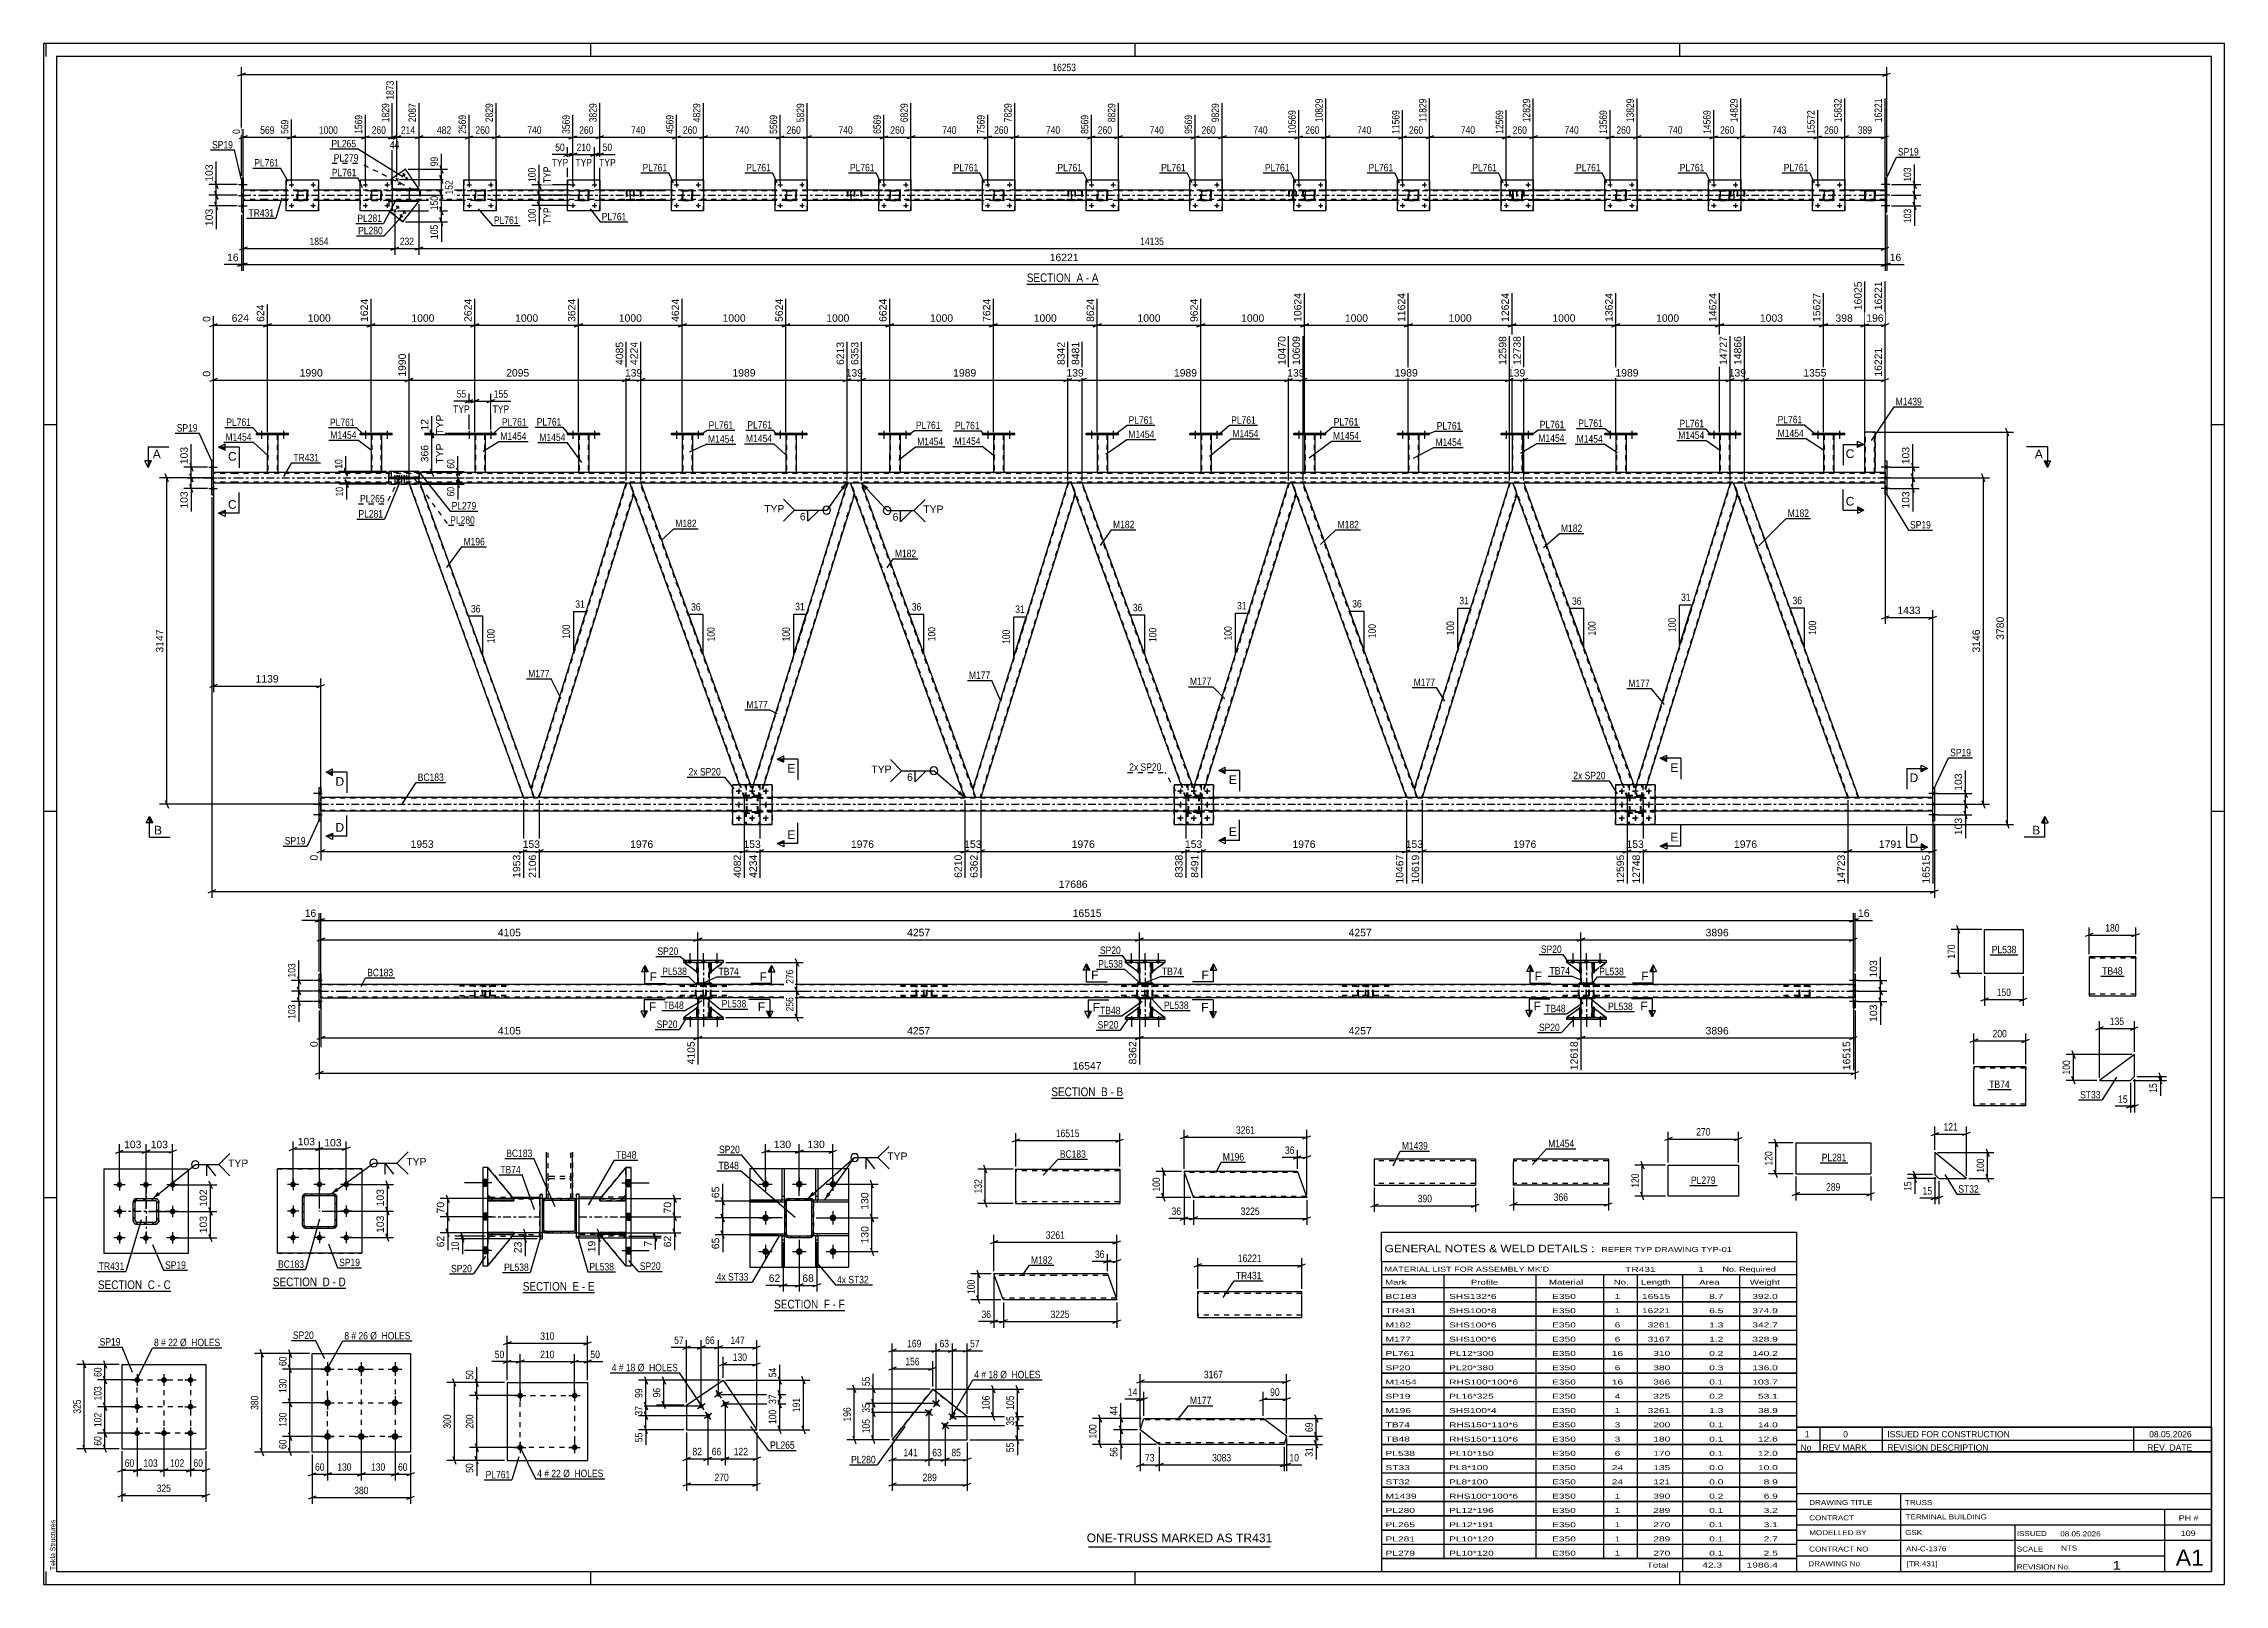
# Paper-space layout 'Layout1' of a CAD drawing. Header units: millimetres. Extents: x 0 to 841, y 0 to 594.
# The model-space entities are those that its viewports show. They can reach past a viewport. Long polylines and large blocks are cut down to what shows.
import ezdxf

# ---------------------------------------------------------------- set-up
doc = ezdxf.new("R2010")
doc.units = ezdxf.units.MM
doc.linetypes.add('DXK_LINE_DOT2', pattern=[3.9198, 1.9599, -1.9599])
doc.linetypes.add('DXK_LINE_DOT3', pattern=[5.9187, 2.979, -0.9799, 0.9799, -0.9799])
doc.layers.add('Viewport layer', color=7, linetype='Continuous', plot=False)
doc.styles.add('Arial', font='ARIAL.TTF', dxfattribs={"height": 0.2})
doc.styles.add('Arial Narrow', font='ARIALN.TTF', dxfattribs={"height": 0.2})

# ---------------------------------------------------------------- blocks, each defined once
blk = doc.blocks.new('Unknown-317311778-50 - 5611')
at = {"color": 6, "linetype": 'Continuous'}
blk.add_line((281.73, 105.61), (308.95, 105.61), dxfattribs=at)
at = {"color": 0, "linetype": 'Continuous'}
blk.add_wipeout([(299.84, 106.36), (299.84, 109.86), (281.73, 109.86), (281.73, 106.36)], dxfattribs=at)
blk.add_wipeout([(303.23, 106.36), (303.23, 109.86), (300.89, 109.86), (300.89, 106.36)], dxfattribs=at)
at = {"color": 7, "linetype": 'Continuous', "style": 'Arial Narrow'}
blk.add_text('SECTION ', height=3.34, dxfattribs=at).set_placement((281.73, 106.36))
at = {"color": 0, "linetype": 'Continuous'}
blk.add_wipeout([(305.55, 106.36), (305.55, 109.86), (304.28, 109.86), (304.28, 106.36)], dxfattribs=at)
blk.add_wipeout([(308.95, 106.36), (308.95, 109.86), (306.6, 109.86), (306.6, 106.36)], dxfattribs=at)
at = {"color": 7, "linetype": 'Continuous', "style": 'Arial Narrow'}
for s, p in [('F', (300.89, 106.36)), ('F', (306.6, 106.36)), ('-', (304.28, 106.36))]:
    blk.add_text(s, height=3.34, dxfattribs=at).set_placement(p)
blk = doc.blocks.new('Unknown-317311778-1113')
at = {"color": 5, "linetype": 'Continuous'}
for p, q in [((841, 594), (0, 594)), ((0, 594), (0, 0)), ((1, 589), (1, 594)), ((836, 589), (5, 589)), ((5, 589), (5, 5)), ((211, 589), (211, 594)), ((421, 589), (421, 594)), ((631, 589), (631, 594)), ((836, 5), (836, 589)), ((841, 0), (841, 594)), ((5, 447), (0, 447)), ((841, 447), (836, 447)), ((5, 298), (0, 298)), ((841, 298), (836, 298)), ((5, 149), (0, 149)), ((841, 149), (836, 149)), ((0, 0), (841, 0)), ((1, 0), (1, 5)), ((5, 5), (836, 5)), ((211, 0), (211, 5)), ((421, 0), (421, 5)), ((631, 0), (631, 5))]:
    blk.add_line(p, q, dxfattribs=at)
at = {"color": 174, "linetype": 'Continuous', "style": 'Arial'}
blk.add_text('Tekla Structures', height=1.9102, rotation=90, dxfattribs=at).set_placement((4.5, 5.5))
blk = doc.blocks.new('Unknown-317311778-12 - 1424')
at = {"color": 6, "linetype": 'Continuous'}
blk.add_line((379.16, 501.32), (406.81, 501.32), dxfattribs=at)
at = {"color": 0, "linetype": 'Continuous'}
blk.add_wipeout([(397.27, 502.07), (397.27, 505.57), (379.16, 505.57), (379.16, 502.07)], dxfattribs=at)
blk.add_wipeout([(400.87, 502.07), (400.87, 505.57), (398.32, 505.57), (398.32, 502.07)], dxfattribs=at)
at = {"color": 7, "linetype": 'Continuous', "style": 'Arial Narrow'}
blk.add_text('SECTION ', height=3.34, dxfattribs=at).set_placement((379.16, 502.07))
at = {"color": 0, "linetype": 'Continuous'}
blk.add_wipeout([(403.2, 502.07), (403.2, 505.57), (401.92, 505.57), (401.92, 502.07)], dxfattribs=at)
blk.add_wipeout([(406.81, 502.07), (406.81, 505.57), (404.25, 505.57), (404.25, 502.07)], dxfattribs=at)
at = {"color": 7, "linetype": 'Continuous', "style": 'Arial Narrow'}
for s, p in [('A', (398.32, 502.07)), ('A', (404.25, 502.07)), ('-', (401.92, 502.07))]:
    blk.add_text(s, height=3.34, dxfattribs=at).set_placement(p)
blk = doc.blocks.new('Unknown-317311778-17 - 4224')
at = {"color": 6, "linetype": 'Continuous'}
blk.add_line((388.64, 187.47), (416.29, 187.47), dxfattribs=at)
at = {"color": 0, "linetype": 'Continuous'}
blk.add_wipeout([(406.75, 188.22), (406.75, 191.72), (388.64, 191.72), (388.64, 188.22)], dxfattribs=at)
blk.add_wipeout([(410.36, 188.22), (410.36, 191.72), (407.8, 191.72), (407.8, 188.22)], dxfattribs=at)
at = {"color": 7, "linetype": 'Continuous', "style": 'Arial Narrow'}
blk.add_text('SECTION ', height=3.34, dxfattribs=at).set_placement((388.64, 188.22))
at = {"color": 0, "linetype": 'Continuous'}
blk.add_wipeout([(412.68, 188.22), (412.68, 191.72), (411.41, 191.72), (411.41, 188.22)], dxfattribs=at)
blk.add_wipeout([(416.29, 188.22), (416.29, 191.72), (413.73, 191.72), (413.73, 188.22)], dxfattribs=at)
at = {"color": 7, "linetype": 'Continuous', "style": 'Arial Narrow'}
for s, p in [('B', (407.8, 188.22)), ('-', (411.41, 188.22)), ('B', (413.73, 188.22))]:
    blk.add_text(s, height=3.34, dxfattribs=at).set_placement(p)
blk = doc.blocks.new('Unknown-317311778-46 - 4762')
at = {"color": 6, "linetype": 'Continuous'}
blk.add_line((20.98, 113.1), (49.05, 113.1), dxfattribs=at)
at = {"color": 0, "linetype": 'Continuous'}
blk.add_wipeout([(39.09, 113.85), (39.09, 117.35), (20.98, 117.35), (20.98, 113.85)], dxfattribs=at)
blk.add_wipeout([(42.9, 113.85), (42.9, 117.35), (40.14, 117.35), (40.14, 113.85)], dxfattribs=at)
at = {"color": 7, "linetype": 'Continuous', "style": 'Arial Narrow'}
blk.add_text('SECTION ', height=3.34, dxfattribs=at).set_placement((20.98, 113.85))
at = {"color": 0, "linetype": 'Continuous'}
blk.add_wipeout([(45.23, 113.85), (45.23, 117.35), (43.95, 117.35), (43.95, 113.85)], dxfattribs=at)
blk.add_wipeout([(49.05, 113.85), (49.05, 117.35), (46.28, 117.35), (46.28, 113.85)], dxfattribs=at)
at = {"color": 7, "linetype": 'Continuous', "style": 'Arial Narrow'}
for s, p in [('C', (40.14, 113.85)), ('-', (43.95, 113.85)), ('C', (46.28, 113.85))]:
    blk.add_text(s, height=3.34, dxfattribs=at).set_placement(p)
blk = doc.blocks.new('Unknown-317311778-47 - 5024')
at = {"color": 6, "linetype": 'Continuous'}
blk.add_line((88.43, 114.19), (116.5, 114.19), dxfattribs=at)
at = {"color": 0, "linetype": 'Continuous'}
blk.add_wipeout([(106.54, 114.94), (106.54, 118.44), (88.43, 118.44), (88.43, 114.94)], dxfattribs=at)
blk.add_wipeout([(110.36, 114.94), (110.36, 118.44), (107.59, 118.44), (107.59, 114.94)], dxfattribs=at)
at = {"color": 7, "linetype": 'Continuous', "style": 'Arial Narrow'}
blk.add_text('SECTION ', height=3.34, dxfattribs=at).set_placement((88.43, 114.94))
at = {"color": 0, "linetype": 'Continuous'}
blk.add_wipeout([(112.68, 114.94), (112.68, 118.44), (111.41, 118.44), (111.41, 114.94)], dxfattribs=at)
blk.add_wipeout([(116.5, 114.94), (116.5, 118.44), (113.73, 118.44), (113.73, 114.94)], dxfattribs=at)
at = {"color": 7, "linetype": 'Continuous', "style": 'Arial Narrow'}
for s, p in [('D', (107.59, 114.94)), ('D', (113.73, 114.94)), ('-', (111.41, 114.94))]:
    blk.add_text(s, height=3.34, dxfattribs=at).set_placement(p)
blk = doc.blocks.new('Unknown-317311778-48 - 5250')
at = {"color": 6, "linetype": 'Continuous'}
blk.add_line((184.8, 112.47), (212.45, 112.47), dxfattribs=at)
at = {"color": 0, "linetype": 'Continuous'}
blk.add_wipeout([(202.91, 113.22), (202.91, 116.72), (184.8, 116.72), (184.8, 113.22)], dxfattribs=at)
blk.add_wipeout([(206.52, 113.22), (206.52, 116.72), (203.96, 116.72), (203.96, 113.22)], dxfattribs=at)
at = {"color": 7, "linetype": 'Continuous', "style": 'Arial Narrow'}
blk.add_text('SECTION ', height=3.34, dxfattribs=at).set_placement((184.8, 113.22))
at = {"color": 0, "linetype": 'Continuous'}
blk.add_wipeout([(208.84, 113.22), (208.84, 116.72), (207.57, 116.72), (207.57, 113.22)], dxfattribs=at)
blk.add_wipeout([(212.45, 113.22), (212.45, 116.72), (209.89, 116.72), (209.89, 113.22)], dxfattribs=at)
at = {"color": 7, "linetype": 'Continuous', "style": 'Arial Narrow'}
for s, p in [('E', (203.96, 113.22)), ('-', (207.57, 113.22)), ('E', (209.89, 113.22))]:
    blk.add_text(s, height=3.34, dxfattribs=at).set_placement(p)
blk = doc.blocks.new('Part-317311778-5839 - 5611')
at = {"color": 2, "linetype": 'Continuous'}
for p, q in [((310.41, 135.18), (296.91, 135.18)), ((296.91, 134.38), (296.91, 134.98)), ((310.41, 135.18), (310.41, 134.38)), ((310.41, 134.38), (296.91, 134.38))]:
    blk.add_line(p, q, dxfattribs=at)
at = {"color": 7, "linetype": 'DXK_LINE_DOT2'}
for p, q in [((296.91, 134.98), (296.91, 135.18)), ((298.41, 134.38), (298.41, 135.18))]:
    blk.add_line(p, q, dxfattribs=at)
blk = doc.blocks.new('Bolt-317311778-5646 - 5611')
at = {"linetype": 'Continuous'}
for points in [[(279.71, 154.28, -1), (277.11, 154.28, -1)], [(292.71, 154.28, -1), (290.11, 154.28, -1)], [(305.71, 154.28, -1), (303.11, 154.28, -1)], [(279.71, 141.28, -1), (277.11, 141.28, -1)], [(305.71, 141.28, -1), (303.11, 141.28, -1)], [(279.71, 128.28, -1), (277.11, 128.28, -1)], [(292.71, 128.28, -1), (290.11, 128.28, -1)], [(305.71, 128.28, -1), (303.11, 128.28, -1)]]:
    blk.add_hatch(color=1, dxfattribs=at).paths.add_polyline_path(points)
at = {"color": 1, "linetype": 'Continuous'}
for p, q in [((275.81, 154.28), (281.01, 154.28)), ((278.41, 156.88), (278.41, 151.68)), ((288.81, 154.28), (294.01, 154.28)), ((291.41, 156.88), (291.41, 151.68)), ((301.81, 154.28), (307.01, 154.28)), ((304.41, 156.88), (304.41, 151.68)), ((278.41, 143.88), (278.41, 138.68)), ((304.41, 143.88), (304.41, 138.68)), ((275.81, 141.28), (281.01, 141.28)), ((301.81, 141.28), (307.01, 141.28)), ((275.81, 128.28), (281.01, 128.28)), ((278.41, 130.88), (278.41, 125.68)), ((288.81, 128.28), (294.01, 128.28)), ((291.41, 130.88), (291.41, 125.68)), ((301.81, 128.28), (307.01, 128.28)), ((304.41, 130.88), (304.41, 125.68))]:
    blk.add_line(p, q, dxfattribs=at)
blk = doc.blocks.new('Part-317311778-5779 - 5611')
at = {"linetype": 'Continuous'}
h = blk.add_hatch(dxfattribs=at)
h.set_pattern_fill('', scale=0.7, style=0, pattern_type=0)
h.set_pattern_definition([(45, (296.561, 148.425), (-1.57154, 1.57154), [])])
h.paths.add_polyline_path([(296.82, 148.04), (296.56, 148.43), (296.17, 148.69), (295.71, 148.78), (287.11, 148.78), (286.65, 148.69), (286.26, 148.43), (286, 148.04), (285.91, 147.58), (285.91, 134.98), (286, 134.52), (286.26, 134.13), (286.65, 133.87), (287.11, 133.78), (295.71, 133.78), (296.17, 133.87), (296.56, 134.13), (296.82, 134.52), (296.91, 134.98), (296.91, 147.58)])
h.paths.add_polyline_path([(296.31, 134.98), (296.27, 134.75), (296.14, 134.55), (295.94, 134.42), (295.71, 134.38), (287.11, 134.38), (286.88, 134.42), (286.69, 134.55), (286.56, 134.75), (286.51, 134.98), (286.51, 147.58), (286.56, 147.81), (286.69, 148), (286.88, 148.13), (287.11, 148.18), (295.71, 148.18), (295.94, 148.13), (296.14, 148), (296.27, 147.81), (296.31, 147.58)])
at = {"color": 7, "linetype": 'DXK_LINE_DOT2'}
for p, q in [((285.91, 147.58), (286, 148.04)), ((285.91, 147.58), (285.91, 134.98)), ((286.56, 147.81), (286.51, 147.58)), ((286.51, 134.98), (286.51, 147.58)), ((286.69, 148), (286.56, 147.81)), ((286.65, 148.69), (287.11, 148.78)), ((286.88, 148.13), (286.69, 148)), ((287.11, 148.18), (286.88, 148.13)), ((287.11, 148.78), (295.71, 148.78)), ((295.71, 148.18), (287.11, 148.18)), ((295.71, 148.78), (296.17, 148.69)), ((295.94, 148.13), (295.71, 148.18)), ((296.14, 148), (295.94, 148.13)), ((296.27, 147.81), (296.14, 148)), ((296.31, 147.58), (296.27, 147.81)), ((296.31, 134.98), (296.31, 147.58)), ((296.82, 148.04), (296.91, 147.58)), ((296.91, 147.58), (296.91, 134.98)), ((286, 134.52), (285.91, 134.98)), ((286.51, 134.98), (286.56, 134.75)), ((286.56, 134.75), (286.69, 134.55)), ((296.14, 134.55), (296.27, 134.75)), ((296.27, 134.75), (296.31, 134.98)), ((296.91, 134.98), (296.82, 134.52)), ((287.11, 133.78), (286.65, 133.87)), ((286.69, 134.55), (286.88, 134.42)), ((286.88, 134.42), (287.11, 134.38)), ((287.11, 134.38), (295.71, 134.38)), ((287.11, 133.78), (295.71, 133.78)), ((295.71, 134.38), (295.94, 134.42)), ((296.17, 133.87), (295.71, 133.78)), ((295.94, 134.42), (296.14, 134.55))]:
    blk.add_line(p, q, dxfattribs=at)
at = {"color": 2, "linetype": 'Continuous'}
for p, q in [((286, 148.04), (285.91, 147.58)), ((285.91, 134.98), (285.91, 147.58)), ((286.51, 147.58), (286.56, 147.81)), ((286.51, 134.98), (286.51, 147.58)), ((286.56, 147.81), (286.69, 148)), ((287.11, 148.78), (286.65, 148.69)), ((286.69, 148), (286.88, 148.13)), ((286.88, 148.13), (287.11, 148.18)), ((287.11, 148.78), (295.71, 148.78)), ((287.11, 148.18), (295.71, 148.18)), ((296.17, 148.69), (295.71, 148.78)), ((295.71, 148.18), (295.94, 148.13)), ((295.94, 148.13), (296.14, 148)), ((296.14, 148), (296.27, 147.81)), ((296.27, 147.81), (296.31, 147.58)), ((296.31, 134.98), (296.31, 147.58)), ((296.91, 147.58), (296.82, 148.04)), ((296.91, 134.98), (296.91, 147.58)), ((285.91, 134.98), (286, 134.52)), ((286.56, 134.75), (286.51, 134.98)), ((286.69, 134.55), (286.56, 134.75)), ((296.27, 134.75), (296.14, 134.55)), ((296.31, 134.98), (296.27, 134.75)), ((296.82, 134.52), (296.91, 134.98)), ((286.65, 133.87), (287.11, 133.78)), ((286.88, 134.42), (286.69, 134.55)), ((287.11, 134.38), (286.88, 134.42)), ((287.11, 134.38), (295.71, 134.38)), ((287.11, 133.78), (295.71, 133.78)), ((295.94, 134.42), (295.71, 134.38)), ((295.71, 133.78), (296.17, 133.87)), ((296.14, 134.55), (295.94, 134.42))]:
    blk.add_line(p, q, dxfattribs=at)
at = {"color": 7, "linetype": 'DXK_LINE_DOT3'}
blk.add_line((291.41, 141.28), (291.41, 141.28), dxfattribs=at)
at = {"color": 7, "linetype": 'DXK_LINE_DOT2'}
for centre, start, end in [((287.11, 147.58), 112.50001, 157.50001), ((295.71, 147.58), 22.50001, 67.50001), ((287.11, 134.98), 202.50001, 247.50001), ((295.71, 134.98), 292.50001, 337.50001)]:
    blk.add_arc(centre, 1.2, start, end, dxfattribs=at)
at = {"color": 2, "linetype": 'Continuous'}
for centre, start, end in [((287.11, 147.58), 112.50001, 157.50001), ((295.71, 147.58), 22.50001, 67.50001), ((287.11, 134.98), 202.50001, 247.50001), ((295.71, 134.98), 292.50001, 337.50001)]:
    blk.add_arc(centre, 1.2, start, end, dxfattribs=at)
blk = doc.blocks.new('Part-317311778-5731 - 5611')
at = {"color": 2, "linetype": 'Continuous'}
for p, q in [((296.91, 148.18), (296.91, 147.57)), ((297.8, 148.18), (296.91, 148.18)), ((310.41, 147.38), (296.91, 147.38)), ((310.41, 148.18), (298.6, 148.18)), ((310.41, 148.18), (310.41, 147.38))]:
    blk.add_line(p, q, dxfattribs=at)
at = {"color": 7, "linetype": 'DXK_LINE_DOT2'}
for p, q in [((296.91, 147.57), (296.91, 147.38)), ((298.6, 148.18), (297.8, 148.18)), ((298.41, 147.38), (298.41, 148.18))]:
    blk.add_line(p, q, dxfattribs=at)
blk = doc.blocks.new('Part-317311778-5757 - 5611')
at = {"color": 2, "linetype": 'Continuous'}
for p, q in [((272.41, 160.28), (310.41, 160.28)), ((272.41, 160.28), (272.41, 122.28)), ((310.41, 160.28), (310.41, 122.28)), ((272.41, 122.28), (310.41, 122.28))]:
    blk.add_line(p, q, dxfattribs=at)
blk = doc.blocks.new('Part-317311778-5794 - 5611')
at = {"color": 2, "linetype": 'Continuous'}
for p, q in [((297.8, 122.28), (297.8, 134.37)), ((297.8, 134.37), (298.6, 134.37)), ((298.6, 134.37), (298.6, 122.28)), ((298.6, 122.28), (297.8, 122.28))]:
    blk.add_line(p, q, dxfattribs=at)
at = {"color": 7, "linetype": 'DXK_LINE_DOT2'}
blk.add_line((297.8, 132.87), (298.6, 132.87), dxfattribs=at)
blk = doc.blocks.new('Part-317311778-5814 - 5611')
at = {"color": 2, "linetype": 'Continuous'}
for p, q in [((284.8, 122.28), (284.8, 134.37)), ((284.8, 134.37), (285.6, 134.37)), ((285.6, 134.37), (285.6, 122.28)), ((285.6, 122.28), (284.8, 122.28))]:
    blk.add_line(p, q, dxfattribs=at)
at = {"color": 7, "linetype": 'DXK_LINE_DOT2'}
blk.add_line((284.8, 132.87), (285.6, 132.87), dxfattribs=at)
blk = doc.blocks.new('Part-317311778-5819 - 5611')
at = {"color": 2, "linetype": 'Continuous'}
for p, q in [((297.8, 148.17), (297.8, 160.28)), ((297.8, 160.28), (298.6, 160.28)), ((298.6, 160.28), (298.6, 148.17)), ((298.6, 148.17), (297.8, 148.17))]:
    blk.add_line(p, q, dxfattribs=at)
at = {"color": 7, "linetype": 'DXK_LINE_DOT2'}
blk.add_line((297.8, 149.67), (298.6, 149.67), dxfattribs=at)
blk = doc.blocks.new('Part-317311778-5824 - 5611')
at = {"color": 2, "linetype": 'Continuous'}
for p, q in [((284.8, 148.17), (284.8, 160.28)), ((284.8, 160.28), (285.6, 160.28)), ((285.6, 160.28), (285.6, 148.17)), ((285.6, 148.17), (284.8, 148.17))]:
    blk.add_line(p, q, dxfattribs=at)
at = {"color": 7, "linetype": 'DXK_LINE_DOT2'}
blk.add_line((284.8, 149.67), (285.6, 149.67), dxfattribs=at)
blk = doc.blocks.new('Part-317311778-5829 - 5611')
at = {"color": 2, "linetype": 'Continuous'}
for p, q in [((272.41, 135.18), (285.91, 135.18)), ((272.41, 135.18), (272.41, 134.38)), ((285.91, 134.38), (285.91, 134.98)), ((285.91, 134.38), (272.41, 134.38))]:
    blk.add_line(p, q, dxfattribs=at)
at = {"color": 7, "linetype": 'DXK_LINE_DOT2'}
for p, q in [((284.41, 134.38), (284.41, 135.18)), ((285.91, 135.18), (285.91, 134.98))]:
    blk.add_line(p, q, dxfattribs=at)
blk = doc.blocks.new('Part-317311778-5834 - 5611')
at = {"color": 2, "linetype": 'Continuous'}
for p, q in [((272.41, 147.38), (272.41, 148.18)), ((284.8, 148.18), (272.41, 148.18)), ((285.91, 147.38), (272.41, 147.38)), ((285.91, 148.18), (285.6, 148.18)), ((285.91, 147.58), (285.91, 148.18))]:
    blk.add_line(p, q, dxfattribs=at)
at = {"color": 7, "linetype": 'DXK_LINE_DOT2'}
for p, q in [((284.41, 147.38), (284.41, 148.18)), ((285.6, 148.18), (284.8, 148.18)), ((285.91, 147.58), (285.91, 147.38))]:
    blk.add_line(p, q, dxfattribs=at)
blk = doc.blocks.new('Bolt-317311778-1236 - 1200')
at = {"linetype": 'Continuous'}
for points in [[(254.38, 69.27, -1), (252.9, 68.26, -1)], [(261, 73.77, -1), (259.51, 72.76, -1)], [(263.53, 70.05, -1), (262.04, 69.04, -1)], [(256.92, 65.55, -1), (255.43, 64.53, -1)]]:
    blk.add_hatch(color=1, dxfattribs=at).paths.add_polyline_path(points)
at = {"color": 1, "linetype": 'Continuous'}
for p, q in [((252.15, 67.75), (255.13, 69.77)), ((252.63, 70.25), (254.65, 67.27)), ((258.77, 72.25), (261.74, 74.27)), ((259.24, 74.75), (261.27, 71.77)), ((261.3, 68.53), (264.27, 70.55)), ((261.77, 71.03), (263.8, 68.05)), ((254.68, 64.03), (257.66, 66.05)), ((255.16, 66.53), (257.19, 63.55))]:
    blk.add_line(p, q, dxfattribs=at)
blk = doc.blocks.new('Part-317311778-1251 - 1200')
at = {"color": 2, "linetype": 'Continuous'}
for p, q in [((247.95, 69.12), (262.01, 78.69)), ((262.01, 78.69), (275, 59.59)), ((247.95, 69.12), (247.95, 59.59)), ((247.95, 59.59), (275, 59.59))]:
    blk.add_line(p, q, dxfattribs=at)
blk = doc.blocks.new('Part-317311778-6881 - 6875')
at = {"color": 2, "linetype": 'Continuous'}
for p, q in [((566.83, 163.92), (566.83, 162.72)), ((603.43, 163.92), (566.83, 163.92)), ((566.83, 154.66), (566.83, 162.72)), ((603.43, 163.82), (603.43, 163.92)), ((603.43, 163.82), (603.43, 162.72)), ((603.43, 162.72), (603.43, 153.92)), ((566.83, 154.01), (566.83, 154.66)), ((566.83, 153.92), (566.83, 154.01)), ((603.43, 153.92), (566.83, 153.92))]:
    blk.add_line(p, q, dxfattribs=at)
at = {"color": 7, "linetype": 'DXK_LINE_DOT2'}
for p, q in [((603.43, 163.32), (566.83, 163.32)), ((603.43, 163.56), (603.43, 162.72)), ((566.83, 154.66), (566.83, 154.27)), ((566.83, 154.52), (566.83, 154.56)), ((603.43, 154.52), (566.83, 154.52)), ((566.83, 153.92), (566.83, 153.92)), ((603.43, 154.56), (603.43, 154.66)), ((603.43, 154.52), (603.43, 154.56)), ((603.43, 154.52), (603.43, 154.56))]:
    blk.add_line(p, q, dxfattribs=at)
blk = doc.blocks.new('Part-317311778-2565 - 2401')
at = {"color": 7, "linetype": 'DXK_LINE_DOT2'}
for p, q in [((133.97, 429), (133.97, 424.2)), ((144.74, 429), (133.97, 429)), ((133.97, 424.2), (144.79, 424.2)), ((144.79, 428.6), (144.79, 424.2))]:
    blk.add_line(p, q, dxfattribs=at)
at = {"color": 2, "linetype": 'Continuous'}
for q in [(144.74, 429), (144.79, 428.6)]:
    blk.add_line((144.79, 429), q, dxfattribs=at)
blk = doc.blocks.new('Bolt-317311778-2484 - 2401')
at = {"linetype": 'Continuous'}
for points in [[(65.46, 430.26), (65.46, 431.14), (64.82, 431.14), (64.82, 430.26)], [(65.46, 430.26), (65.46, 431.14), (64.82, 431.14), (64.82, 430.26)], [(65.46, 430.26), (65.46, 431.14), (64.82, 431.14), (64.82, 430.26)], [(65.46, 426.14), (65.46, 427.02), (64.82, 427.02), (64.82, 426.14)], [(65.46, 426.14), (65.46, 427.02), (64.82, 427.02), (64.82, 426.14)], [(65.46, 422.06), (65.46, 422.94), (64.82, 422.94), (64.82, 422.06)], [(65.46, 422.06), (65.46, 422.94), (64.82, 422.94), (64.82, 422.06)], [(65.46, 422.06), (65.46, 422.94), (64.82, 422.94), (64.82, 422.06)]]:
    blk.add_hatch(color=1, dxfattribs=at).paths.add_polyline_path(points)
at = {"color": 1, "linetype": 'Continuous'}
for p, q in [((63.66, 430.7), (66.98, 430.7)), ((63.66, 430.7), (66.98, 430.7)), ((63.66, 430.7), (66.98, 430.7)), ((64.82, 431.14), (65.46, 431.14)), ((64.82, 431.14), (65.46, 431.14)), ((64.82, 431.14), (65.46, 431.14)), ((64.82, 430.26), (65.46, 430.26)), ((64.82, 430.26), (65.46, 430.26)), ((64.82, 430.26), (65.46, 430.26)), ((63.66, 426.58), (66.98, 426.58)), ((63.66, 426.58), (66.98, 426.58)), ((63.66, 422.5), (66.98, 422.5)), ((63.66, 422.5), (66.98, 422.5)), ((63.66, 422.5), (66.98, 422.5)), ((64.82, 427.02), (65.46, 427.02)), ((64.82, 427.02), (65.46, 427.02)), ((64.82, 426.14), (65.46, 426.14)), ((64.82, 426.14), (65.46, 426.14)), ((64.82, 422.94), (65.46, 422.94)), ((64.82, 422.94), (65.46, 422.94)), ((64.82, 422.94), (65.46, 422.94)), ((64.82, 422.06), (65.46, 422.06)), ((64.82, 422.06), (65.46, 422.06)), ((64.82, 422.06), (65.46, 422.06))]:
    blk.add_line(p, q, dxfattribs=at)
blk = doc.blocks.new('Bolt-317311778-2483 - 2401')
at = {"linetype": 'Continuous'}
for points in [[(710.79, 430.26), (710.79, 431.14), (710.15, 431.14), (710.15, 430.26)], [(710.79, 430.26), (710.79, 431.14), (710.15, 431.14), (710.15, 430.26)], [(710.79, 430.26), (710.79, 431.14), (710.15, 431.14), (710.15, 430.26)], [(710.79, 426.14), (710.79, 427.02), (710.15, 427.02), (710.15, 426.14)], [(710.79, 426.14), (710.79, 427.02), (710.15, 427.02), (710.15, 426.14)], [(710.79, 422.06), (710.79, 422.94), (710.15, 422.94), (710.15, 422.06)], [(710.79, 422.06), (710.79, 422.94), (710.15, 422.94), (710.15, 422.06)], [(710.79, 422.06), (710.79, 422.94), (710.15, 422.94), (710.15, 422.06)]]:
    blk.add_hatch(color=1, dxfattribs=at).paths.add_polyline_path(points)
at = {"color": 1, "linetype": 'Continuous'}
for p, q in [((711.95, 430.7), (708.63, 430.7)), ((711.95, 430.7), (708.63, 430.7)), ((711.95, 430.7), (708.63, 430.7)), ((710.79, 431.14), (710.15, 431.14)), ((710.79, 431.14), (710.15, 431.14)), ((710.79, 431.14), (710.15, 431.14)), ((710.79, 430.26), (710.15, 430.26)), ((710.79, 430.26), (710.15, 430.26)), ((710.79, 430.26), (710.15, 430.26)), ((711.95, 426.58), (708.63, 426.58)), ((711.95, 426.58), (708.63, 426.58)), ((711.95, 422.5), (708.63, 422.5)), ((711.95, 422.5), (708.63, 422.5)), ((711.95, 422.5), (708.63, 422.5)), ((710.79, 427.02), (710.15, 427.02)), ((710.79, 427.02), (710.15, 427.02)), ((710.79, 426.14), (710.15, 426.14)), ((710.79, 426.14), (710.15, 426.14)), ((710.79, 422.94), (710.15, 422.94)), ((710.79, 422.94), (710.15, 422.94)), ((710.79, 422.94), (710.15, 422.94)), ((710.79, 422.06), (710.15, 422.06)), ((710.79, 422.06), (710.15, 422.06)), ((710.79, 422.06), (710.15, 422.06))]:
    blk.add_line(p, q, dxfattribs=at)
blk = doc.blocks.new('Part-317311778-2814 - 2401')
at = {"color": 2, "linetype": 'Continuous'}
for p, q in [((710.15, 420.1), (710.15, 433.1)), ((710.15, 433.1), (710.79, 433.1)), ((710.79, 433.1), (710.79, 420.1)), ((710.79, 420.1), (710.15, 420.1))]:
    blk.add_line(p, q, dxfattribs=at)
blk = doc.blocks.new('Bolt-317311778-2467 - 2401')
at = {"linetype": 'Continuous'}
for points in [[(363.64, 443.24), (364.52, 443.24), (364.52, 443.72), (363.64, 443.72)], [(372.04, 443.24), (372.92, 443.24), (372.92, 443.72), (372.04, 443.72)]]:
    blk.add_hatch(color=1, dxfattribs=at).paths.add_polyline_path(points)
at = {"color": 1, "linetype": 'Continuous'}
for p, q in [((363.64, 443.72), (363.64, 443.24)), ((364.08, 444.72), (364.08, 441.6)), ((364.52, 443.72), (364.52, 443.24)), ((372.04, 443.72), (372.04, 443.24)), ((372.48, 444.72), (372.48, 441.6)), ((372.92, 443.72), (372.92, 443.24))]:
    blk.add_line(p, q, dxfattribs=at)
blk = doc.blocks.new('Part-317311778-2798 - 2401')
at = {"color": 7, "linetype": 'DXK_LINE_DOT2'}
for p, q in [((276.3, 304.14), (270.3, 304.14)), ((270.3, 297.34), (270.3, 304.14)), ((276.3, 297.34), (276.3, 304.14)), ((276.3, 297.34), (270.3, 297.34))]:
    blk.add_line(p, q, dxfattribs=at)
blk = doc.blocks.new('Bolt-317311778-2472 - 2401')
at = {"linetype": 'Continuous'}
for points in [[(283.64, 443.24), (284.52, 443.24), (284.52, 443.72), (283.64, 443.72)], [(292.04, 443.24), (292.92, 443.24), (292.92, 443.72), (292.04, 443.72)]]:
    blk.add_hatch(color=1, dxfattribs=at).paths.add_polyline_path(points)
at = {"color": 1, "linetype": 'Continuous'}
for p, q in [((283.64, 443.72), (283.64, 443.24)), ((284.08, 444.72), (284.08, 441.6)), ((284.52, 443.72), (284.52, 443.24)), ((292.04, 443.72), (292.04, 443.24)), ((292.48, 444.72), (292.48, 441.6)), ((292.92, 443.72), (292.92, 443.24))]:
    blk.add_line(p, q, dxfattribs=at)
blk = doc.blocks.new('Part-317311778-2780 - 2401')
at = {"color": 7, "linetype": 'DXK_LINE_DOT2'}
for p, q in [((275.5, 303.04), (275.5, 303.36)), ((275.5, 303.36), (280.9, 303.36)), ((280.9, 303.04), (275.5, 303.04)), ((276.1, 303.04), (276.1, 303.36)), ((280.9, 303.36), (280.9, 303.04))]:
    blk.add_line(p, q, dxfattribs=at)
blk = doc.blocks.new('Bolt-317311778-2477 - 2401')
at = {"linetype": 'Continuous'}
for points in [[(438.89, 305.8, -1), (437.85, 305.8, -1)], [(444.09, 305.8, -1), (443.05, 305.8, -1)], [(449.29, 305.8, -1), (448.25, 305.8, -1)], [(438.89, 300.6, -1), (437.85, 300.6, -1)], [(438.89, 295.4, -1), (437.85, 295.4, -1)], [(444.09, 295.4, -1), (443.05, 295.4, -1)], [(449.29, 300.6, -1), (448.25, 300.6, -1)], [(449.29, 295.4, -1), (448.25, 295.4, -1)]]:
    blk.add_hatch(color=1, dxfattribs=at).paths.add_polyline_path(points)
at = {"color": 1, "linetype": 'Continuous'}
for p, q in [((439.41, 305.8), (437.33, 305.8)), ((438.37, 306.84), (438.37, 304.76)), ((444.61, 305.8), (442.53, 305.8)), ((443.57, 306.84), (443.57, 304.76)), ((449.81, 305.8), (447.73, 305.8)), ((448.77, 306.84), (448.77, 304.76)), ((439.41, 300.6), (437.33, 300.6)), ((439.41, 295.4), (437.33, 295.4)), ((438.37, 301.64), (438.37, 299.56)), ((438.37, 296.44), (438.37, 294.36)), ((444.61, 295.4), (442.53, 295.4)), ((443.57, 296.44), (443.57, 294.36)), ((449.81, 300.6), (447.73, 300.6)), ((449.81, 295.4), (447.73, 295.4)), ((448.77, 301.64), (448.77, 299.56)), ((448.77, 296.44), (448.77, 294.36))]:
    blk.add_line(p, q, dxfattribs=at)
blk = doc.blocks.new('Part-317311778-2615 - 2401')
at = {"color": 2, "linetype": 'Continuous'}
for p, q in [((562.08, 443.24), (562.08, 443.72)), ((574.48, 443.72), (562.08, 443.72)), ((574.48, 443.24), (562.08, 443.24)), ((574.48, 443.24), (574.48, 443.72))]:
    blk.add_line(p, q, dxfattribs=at)
blk = doc.blocks.new('Bolt-317311778-2482 - 2401')
at = {"linetype": 'Continuous'}
for points in [[(729.21, 304.4), (729.21, 305.28), (728.57, 305.28), (728.57, 304.4)], [(729.21, 304.4), (729.21, 305.28), (728.57, 305.28), (728.57, 304.4)], [(729.21, 304.4), (729.21, 305.28), (728.57, 305.28), (728.57, 304.4)], [(729.21, 300.28), (729.21, 301.16), (728.57, 301.16), (728.57, 300.28)], [(729.21, 300.28), (729.21, 301.16), (728.57, 301.16), (728.57, 300.28)], [(729.21, 296.2), (729.21, 297.08), (728.57, 297.08), (728.57, 296.2)], [(729.21, 296.2), (729.21, 297.08), (728.57, 297.08), (728.57, 296.2)], [(729.21, 296.2), (729.21, 297.08), (728.57, 297.08), (728.57, 296.2)]]:
    blk.add_hatch(color=1, dxfattribs=at).paths.add_polyline_path(points)
at = {"color": 1, "linetype": 'Continuous'}
for p, q in [((730.37, 304.84), (727.05, 304.84)), ((730.37, 304.84), (727.05, 304.84)), ((730.37, 304.84), (727.05, 304.84)), ((729.21, 305.28), (728.57, 305.28)), ((729.21, 305.28), (728.57, 305.28)), ((729.21, 305.28), (728.57, 305.28)), ((729.21, 304.4), (728.57, 304.4)), ((729.21, 304.4), (728.57, 304.4)), ((729.21, 304.4), (728.57, 304.4)), ((730.37, 300.72), (727.05, 300.72)), ((730.37, 300.72), (727.05, 300.72)), ((730.37, 296.64), (727.05, 296.64)), ((730.37, 296.64), (727.05, 296.64)), ((730.37, 296.64), (727.05, 296.64)), ((729.21, 301.16), (728.57, 301.16)), ((729.21, 301.16), (728.57, 301.16)), ((729.21, 300.28), (728.57, 300.28)), ((729.21, 300.28), (728.57, 300.28)), ((729.21, 297.08), (728.57, 297.08)), ((729.21, 297.08), (728.57, 297.08)), ((729.21, 297.08), (728.57, 297.08)), ((729.21, 296.2), (728.57, 296.2)), ((729.21, 296.2), (728.57, 296.2)), ((729.21, 296.2), (728.57, 296.2))]:
    blk.add_line(p, q, dxfattribs=at)
blk = doc.blocks.new('Part-317311778-2792 - 2401')
at = {"color": 7, "linetype": 'DXK_LINE_DOT2'}
for p, q in [((271.1, 298.16), (265.7, 298.16)), ((265.7, 298.16), (265.7, 297.84)), ((271.1, 297.84), (265.7, 297.84)), ((270.5, 297.84), (270.5, 298.16)), ((271.1, 297.84), (271.1, 298.16))]:
    blk.add_line(p, q, dxfattribs=at)
blk = doc.blocks.new('Part-317311778-2499 - 2401')
at = {"color": 2, "linetype": 'Continuous'}
for p, q in [((702.31, 428.6), (702.32, 444.2)), ((702.32, 444.2), (702.32, 444.2)), ((702.32, 444.2), (702.35, 444.2)), ((702.35, 444.2), (702.46, 444.2)), ((702.46, 444.2), (702.61, 444.2)), ((706.02, 444.2), (702.61, 444.2)), ((706.02, 444.2), (706.18, 444.2)), ((706.18, 444.2), (706.28, 444.2)), ((706.28, 444.2), (706.32, 444.2)), ((706.31, 428.6), (706.32, 444.2)), ((706.32, 444.2), (706.32, 444.2)), ((702.31, 428.6), (702.31, 428.6)), ((702.35, 428.6), (702.31, 428.6)), ((702.45, 428.6), (702.35, 428.6)), ((702.61, 428.6), (702.45, 428.6)), ((706.02, 428.6), (702.61, 428.6)), ((706.17, 428.6), (706.02, 428.6)), ((706.28, 428.6), (706.17, 428.6)), ((706.31, 428.6), (706.28, 428.6)), ((706.31, 428.6), (706.31, 428.6))]:
    blk.add_line(p, q, dxfattribs=at)
at = {"color": 7, "linetype": 'DXK_LINE_DOT2'}
for p, q in [((702.31, 428.6), (702.32, 444.2)), ((702.35, 444.2), (702.32, 444.2)), ((702.46, 444.2), (702.35, 444.2)), ((702.61, 444.2), (702.46, 444.2)), ((702.55, 428.6), (702.56, 444.2)), ((702.55, 428.6), (702.56, 444.2)), ((702.56, 444.2), (702.56, 444.2)), ((702.56, 444.2), (702.58, 444.2)), ((702.56, 444.2), (702.58, 444.2)), ((705.93, 444.2), (702.58, 444.2)), ((702.58, 444.2), (702.61, 444.2)), ((706.02, 444.2), (702.61, 444.2)), ((702.61, 444.2), (702.63, 444.2)), ((702.63, 444.2), (702.71, 444.2)), ((706.01, 444.2), (702.71, 444.2)), ((705.93, 444.2), (706.01, 444.2)), ((706.01, 444.2), (706.02, 444.2)), ((706.01, 444.2), (706.06, 444.2)), ((706.02, 444.2), (706.06, 444.2)), ((706.18, 444.2), (706.02, 444.2)), ((706.06, 444.2), (706.08, 444.2)), ((706.06, 444.2), (706.08, 444.2)), ((706.07, 428.6), (706.08, 444.2)), ((706.07, 428.6), (706.08, 444.2)), ((706.08, 444.2), (706.08, 444.2)), ((706.28, 444.2), (706.18, 444.2)), ((706.32, 444.2), (706.28, 444.2)), ((706.32, 444.2), (706.31, 428.6)), ((702.31, 428.6), (702.35, 428.6)), ((702.35, 428.6), (702.45, 428.6)), ((702.45, 428.6), (702.61, 428.6)), ((702.55, 428.6), (702.55, 428.6)), ((702.57, 428.6), (702.55, 428.6)), ((702.55, 428.6), (702.57, 428.6)), ((702.62, 428.6), (702.57, 428.6)), ((702.57, 428.6), (702.61, 428.6)), ((706.02, 428.6), (702.61, 428.6)), ((702.61, 428.6), (702.62, 428.6)), ((705.92, 428.6), (702.62, 428.6)), ((702.62, 428.6), (702.7, 428.6)), ((706.05, 428.6), (702.7, 428.6)), ((706, 428.6), (705.92, 428.6)), ((706.05, 428.6), (706, 428.6)), ((706.02, 428.6), (706.17, 428.6)), ((706.07, 428.6), (706.05, 428.6)), ((706.05, 428.6), (706.07, 428.6)), ((706.07, 428.6), (706.07, 428.6)), ((706.17, 428.6), (706.28, 428.6)), ((706.28, 428.6), (706.31, 428.6))]:
    blk.add_line(p, q, dxfattribs=at)
blk = doc.blocks.new('Part-317311778-2585 - 2401')
at = {"color": 7, "linetype": 'DXK_LINE_DOT2'}
for p, q in [((686.38, 443.25), (686.38, 443.25)), ((686.38, 443.25), (686.38, 443.24)), ((686.38, 443.24), (686.38, 443.25)), ((686.42, 443.25), (686.38, 443.25)), ((686.38, 443.25), (686.42, 443.25)), ((686.52, 443.25), (686.42, 443.25)), ((686.42, 443.25), (686.52, 443.25)), ((686.64, 443.25), (686.52, 443.25)), ((686.52, 443.25), (686.68, 443.25)), ((686.62, 443.25), (686.62, 443.25)), ((686.62, 443.25), (686.62, 428.6)), ((686.64, 443.25), (686.62, 443.25)), ((686.62, 443.25), (686.64, 443.25)), ((690.09, 443.24), (686.64, 443.25)), ((686.69, 443.25), (686.64, 443.25)), ((686.64, 443.25), (686.69, 443.25)), ((690.09, 443.24), (686.68, 443.25)), ((689.99, 443.24), (686.69, 443.25)), ((686.69, 443.25), (686.77, 443.25)), ((690.07, 443.24), (686.77, 443.25)), ((690.07, 443.24), (689.99, 443.24)), ((690.12, 443.24), (690.07, 443.24)), ((690.07, 443.24), (690.12, 443.24)), ((690.09, 443.24), (690.24, 443.24)), ((690.24, 443.24), (690.09, 443.24)), ((690.14, 443.24), (690.12, 443.24)), ((690.12, 443.24), (690.14, 443.24)), ((690.14, 443.24), (690.14, 443.24)), ((690.14, 443.24), (690.14, 428.6)), ((690.24, 443.24), (690.35, 443.24)), ((690.35, 443.24), (690.24, 443.24)), ((690.35, 443.24), (690.38, 443.24)), ((690.38, 443.24), (690.35, 443.24)), ((690.38, 443.24), (690.38, 443.24)), ((690.38, 443.24), (690.38, 443.24)), ((690.38, 443.24), (690.38, 443.24)), ((686.38, 428.6), (686.41, 428.6)), ((686.41, 428.6), (686.52, 428.6)), ((686.52, 428.6), (686.67, 428.6)), ((686.64, 428.6), (686.62, 428.6)), ((686.62, 428.6), (686.64, 428.6)), ((686.69, 428.6), (686.64, 428.6)), ((686.64, 428.6), (686.67, 428.6)), ((690.14, 428.6), (686.67, 428.6)), ((686.67, 428.6), (686.69, 428.6)), ((689.99, 428.6), (686.69, 428.6)), ((686.69, 428.6), (686.77, 428.6)), ((690.07, 428.6), (686.77, 428.6)), ((690.07, 428.6), (689.99, 428.6)), ((690.12, 428.6), (690.07, 428.6)), ((690.07, 428.6), (690.12, 428.6)), ((690.14, 428.6), (690.12, 428.6)), ((690.12, 428.6), (690.14, 428.6)), ((690.14, 428.6), (690.24, 428.6)), ((690.24, 428.6), (690.34, 428.6)), ((690.34, 428.6), (690.38, 428.6))]:
    blk.add_line(p, q, dxfattribs=at)
at = {"color": 2, "linetype": 'Continuous'}
for p, q in [((686.38, 443.24), (686.38, 428.6)), ((690.38, 443.24), (690.38, 428.6)), ((686.41, 428.6), (686.38, 428.6)), ((686.52, 428.6), (686.41, 428.6)), ((686.67, 428.6), (686.52, 428.6)), ((690.08, 428.6), (686.67, 428.6)), ((690.24, 428.6), (690.08, 428.6)), ((690.34, 428.6), (690.24, 428.6)), ((690.38, 428.6), (690.34, 428.6))]:
    blk.add_line(p, q, dxfattribs=at)
blk = doc.blocks.new('Bolt-317311778-2441 - 2401')
at = {"linetype": 'Continuous'}
for points in [[(83.64, 443.24), (84.52, 443.24), (84.52, 443.72), (83.64, 443.72)], [(92.04, 443.24), (92.92, 443.24), (92.92, 443.72), (92.04, 443.72)]]:
    blk.add_hatch(color=1, dxfattribs=at).paths.add_polyline_path(points)
at = {"color": 1, "linetype": 'Continuous'}
for p, q in [((83.64, 443.72), (83.64, 443.24)), ((84.08, 444.72), (84.08, 441.6)), ((84.52, 443.72), (84.52, 443.24)), ((92.04, 443.72), (92.04, 443.24)), ((92.48, 444.72), (92.48, 441.6)), ((92.92, 443.72), (92.92, 443.24))]:
    blk.add_line(p, q, dxfattribs=at)
blk = doc.blocks.new('Part-317311778-2575 - 2401')
at = {"color": 7, "linetype": 'DXK_LINE_DOT2'}
for p, q in [((206.28, 443.25), (206.28, 443.25)), ((206.28, 443.25), (206.28, 443.24)), ((206.28, 443.24), (206.28, 443.25)), ((206.32, 443.25), (206.28, 443.25)), ((206.28, 443.25), (206.32, 443.25)), ((206.42, 443.25), (206.32, 443.25)), ((206.32, 443.25), (206.42, 443.25)), ((206.54, 443.25), (206.42, 443.25)), ((206.42, 443.25), (206.58, 443.25)), ((206.52, 443.25), (206.52, 443.25)), ((206.52, 443.25), (206.52, 428.6)), ((206.54, 443.25), (206.52, 443.25)), ((206.52, 443.25), (206.54, 443.25)), ((209.98, 443.24), (206.54, 443.25)), ((206.59, 443.25), (206.54, 443.25)), ((206.54, 443.25), (206.59, 443.25)), ((209.98, 443.24), (206.58, 443.25)), ((209.89, 443.24), (206.59, 443.25)), ((206.59, 443.25), (206.67, 443.25)), ((209.97, 443.24), (206.67, 443.25)), ((209.97, 443.24), (209.89, 443.24)), ((210.02, 443.24), (209.97, 443.24)), ((209.97, 443.24), (210.02, 443.24)), ((209.98, 443.24), (210.14, 443.24)), ((210.14, 443.24), (209.98, 443.24)), ((210.04, 443.24), (210.02, 443.24)), ((210.02, 443.24), (210.04, 443.24)), ((210.04, 443.24), (210.04, 443.24)), ((210.04, 443.24), (210.04, 428.6)), ((210.14, 443.24), (210.24, 443.24)), ((210.24, 443.24), (210.14, 443.24)), ((210.24, 443.24), (210.28, 443.24)), ((210.28, 443.24), (210.24, 443.24)), ((210.28, 443.24), (210.28, 443.24)), ((210.28, 443.24), (210.28, 443.24)), ((210.28, 443.24), (210.28, 443.24)), ((206.28, 428.6), (206.31, 428.6)), ((206.31, 428.6), (206.42, 428.6)), ((206.42, 428.6), (206.57, 428.6)), ((206.53, 428.6), (206.52, 428.6)), ((206.52, 428.6), (206.53, 428.6)), ((206.59, 428.6), (206.53, 428.6)), ((206.53, 428.6), (206.57, 428.6)), ((210.04, 428.6), (206.57, 428.6)), ((206.57, 428.6), (206.59, 428.6)), ((209.89, 428.6), (206.59, 428.6)), ((206.59, 428.6), (206.66, 428.6)), ((210.02, 428.6), (206.66, 428.6)), ((209.97, 428.6), (209.89, 428.6)), ((210.02, 428.6), (209.97, 428.6)), ((210.04, 428.6), (210.02, 428.6)), ((210.02, 428.6), (210.04, 428.6)), ((210.04, 428.6), (210.14, 428.6)), ((210.14, 428.6), (210.24, 428.6)), ((210.24, 428.6), (210.28, 428.6))]:
    blk.add_line(p, q, dxfattribs=at)
at = {"color": 2, "linetype": 'Continuous'}
for p, q in [((206.28, 443.24), (206.28, 428.6)), ((210.28, 443.24), (210.28, 428.6)), ((206.31, 428.6), (206.28, 428.6)), ((206.42, 428.6), (206.31, 428.6)), ((206.57, 428.6), (206.42, 428.6)), ((209.98, 428.6), (206.57, 428.6)), ((210.14, 428.6), (209.98, 428.6)), ((210.24, 428.6), (210.14, 428.6)), ((210.28, 428.6), (210.24, 428.6))]:
    blk.add_line(p, q, dxfattribs=at)
blk = doc.blocks.new('Bolt-317311778-2442 - 2401')
at = {"linetype": 'Continuous'}
for points in [[(83.64, 443.24), (84.52, 443.24), (84.52, 443.72), (83.64, 443.72)], [(92.04, 443.24), (92.92, 443.24), (92.92, 443.72), (92.04, 443.72)]]:
    blk.add_hatch(color=1, dxfattribs=at).paths.add_polyline_path(points)
at = {"color": 1, "linetype": 'Continuous'}
for p, q in [((83.64, 443.72), (83.64, 443.24)), ((84.08, 444.72), (84.08, 441.6)), ((84.52, 443.72), (84.52, 443.24)), ((92.04, 443.72), (92.04, 443.24)), ((92.48, 444.72), (92.48, 441.6)), ((92.92, 443.72), (92.92, 443.24))]:
    blk.add_line(p, q, dxfattribs=at)
blk = doc.blocks.new('Bolt-317311778-2443 - 2401')
at = {"linetype": 'Continuous'}
for points in [[(123.64, 443.24), (124.52, 443.24), (124.52, 443.72), (123.64, 443.72)], [(132.04, 443.24), (132.92, 443.24), (132.92, 443.72), (132.04, 443.72)]]:
    blk.add_hatch(color=1, dxfattribs=at).paths.add_polyline_path(points)
at = {"color": 1, "linetype": 'Continuous'}
for p, q in [((123.64, 443.72), (123.64, 443.24)), ((124.08, 444.72), (124.08, 441.6)), ((124.52, 443.72), (124.52, 443.24)), ((132.04, 443.72), (132.04, 443.24)), ((132.48, 444.72), (132.48, 441.6)), ((132.92, 443.72), (132.92, 443.24))]:
    blk.add_line(p, q, dxfattribs=at)
blk = doc.blocks.new('Bolt-317311778-2444 - 2401')
at = {"linetype": 'Continuous'}
for points in [[(123.64, 443.24), (124.52, 443.24), (124.52, 443.72), (123.64, 443.72)], [(132.04, 443.24), (132.92, 443.24), (132.92, 443.72), (132.04, 443.72)]]:
    blk.add_hatch(color=1, dxfattribs=at).paths.add_polyline_path(points)
at = {"color": 1, "linetype": 'Continuous'}
for p, q in [((123.64, 443.72), (123.64, 443.24)), ((124.08, 444.72), (124.08, 441.6)), ((124.52, 443.72), (124.52, 443.24)), ((132.04, 443.72), (132.04, 443.24)), ((132.48, 444.72), (132.48, 441.6)), ((132.92, 443.72), (132.92, 443.24))]:
    blk.add_line(p, q, dxfattribs=at)
blk = doc.blocks.new('Bolt-317311778-2445 - 2401')
at = {"linetype": 'Continuous'}
for points in [[(163.64, 443.24), (164.52, 443.24), (164.52, 443.72), (163.64, 443.72)], [(172.04, 443.24), (172.92, 443.24), (172.92, 443.72), (172.04, 443.72)]]:
    blk.add_hatch(color=1, dxfattribs=at).paths.add_polyline_path(points)
at = {"color": 1, "linetype": 'Continuous'}
for p, q in [((163.64, 443.72), (163.64, 443.24)), ((164.08, 444.72), (164.08, 441.6)), ((164.52, 443.72), (164.52, 443.24)), ((172.04, 443.72), (172.04, 443.24)), ((172.48, 444.72), (172.48, 441.6)), ((172.92, 443.72), (172.92, 443.24))]:
    blk.add_line(p, q, dxfattribs=at)
blk = doc.blocks.new('Bolt-317311778-2446 - 2401')
at = {"linetype": 'Continuous'}
for points in [[(163.64, 443.24), (164.52, 443.24), (164.52, 443.72), (163.64, 443.72)], [(172.04, 443.24), (172.92, 443.24), (172.92, 443.72), (172.04, 443.72)]]:
    blk.add_hatch(color=1, dxfattribs=at).paths.add_polyline_path(points)
at = {"color": 1, "linetype": 'Continuous'}
for p, q in [((163.64, 443.72), (163.64, 443.24)), ((164.08, 444.72), (164.08, 441.6)), ((164.52, 443.72), (164.52, 443.24)), ((172.04, 443.72), (172.04, 443.24)), ((172.48, 444.72), (172.48, 441.6)), ((172.92, 443.72), (172.92, 443.24))]:
    blk.add_line(p, q, dxfattribs=at)
blk = doc.blocks.new('Bolt-317311778-2447 - 2401')
at = {"color": 1, "linetype": 'DXK_LINE_DOT2'}
for p, q in [((135.88, 426.84), (135.88, 426.36)), ((136.24, 427.64), (136.24, 424.64)), ((136.6, 426.84), (136.6, 426.36)), ((136.9, 426.84), (136.9, 426.36)), ((137.26, 427.64), (137.26, 424.64)), ((137.62, 426.84), (137.62, 426.36)), ((138.53, 426.84), (138.53, 426.36)), ((138.89, 427.64), (138.89, 424.64)), ((139.25, 426.84), (139.25, 426.36)), ((139.54, 426.84), (139.54, 426.36)), ((139.9, 427.64), (139.9, 424.64)), ((140.26, 426.84), (140.26, 426.36))]:
    blk.add_line(p, q, dxfattribs=at)
blk = doc.blocks.new('Bolt-317311778-2448 - 2401')
at = {"linetype": 'Continuous'}
for points in [[(135.82, 426.84), (135.1, 426.84), (135.1, 426.36), (135.82, 426.36)], [(136.94, 426.84), (136.22, 426.84), (136.22, 426.36), (136.94, 426.36)], [(138.32, 426.84), (137.6, 426.84), (137.6, 426.36), (138.32, 426.36)], [(139.45, 426.84), (138.73, 426.84), (138.73, 426.36), (139.45, 426.36)]]:
    blk.add_hatch(color=1, dxfattribs=at).paths.add_polyline_path(points)
at = {"color": 1, "linetype": 'Continuous'}
for p, q in [((135.1, 426.84), (135.1, 426.36)), ((135.46, 427.64), (135.46, 424.64)), ((135.82, 426.84), (135.82, 426.36)), ((136.22, 426.84), (136.22, 426.36)), ((136.58, 427.64), (136.58, 424.64)), ((136.94, 426.84), (136.94, 426.36)), ((137.6, 426.84), (137.6, 426.36)), ((137.96, 427.64), (137.96, 424.64)), ((138.32, 426.84), (138.32, 426.36)), ((138.73, 426.84), (138.73, 426.36)), ((139.09, 427.64), (139.09, 424.64)), ((139.45, 426.84), (139.45, 426.36))]:
    blk.add_line(p, q, dxfattribs=at)
blk = doc.blocks.new('Bolt-317311778-2449 - 2401')
at = {"linetype": 'Continuous'}
for points in [[(203.64, 443.24), (204.52, 443.24), (204.52, 443.72), (203.64, 443.72)], [(212.04, 443.24), (212.92, 443.24), (212.92, 443.72), (212.04, 443.72)]]:
    blk.add_hatch(color=1, dxfattribs=at).paths.add_polyline_path(points)
at = {"color": 1, "linetype": 'Continuous'}
for p, q in [((203.64, 443.72), (203.64, 443.24)), ((204.08, 444.72), (204.08, 441.6)), ((204.52, 443.72), (204.52, 443.24)), ((212.04, 443.72), (212.04, 443.24)), ((212.48, 444.72), (212.48, 441.6)), ((212.92, 443.72), (212.92, 443.24))]:
    blk.add_line(p, q, dxfattribs=at)
blk = doc.blocks.new('Bolt-317311778-2450 - 2401')
at = {"linetype": 'Continuous'}
for points in [[(203.64, 443.24), (204.52, 443.24), (204.52, 443.72), (203.64, 443.72)], [(212.04, 443.24), (212.92, 443.24), (212.92, 443.72), (212.04, 443.72)]]:
    blk.add_hatch(color=1, dxfattribs=at).paths.add_polyline_path(points)
at = {"color": 1, "linetype": 'Continuous'}
for p, q in [((203.64, 443.72), (203.64, 443.24)), ((204.08, 444.72), (204.08, 441.6)), ((204.52, 443.72), (204.52, 443.24)), ((212.04, 443.72), (212.04, 443.24)), ((212.48, 444.72), (212.48, 441.6)), ((212.92, 443.72), (212.92, 443.24))]:
    blk.add_line(p, q, dxfattribs=at)
blk = doc.blocks.new('Part-317311778-2515 - 2401')
at = {"color": 2, "linetype": 'Continuous'}
for p, q in [((265.7, 303.38), (106.9, 303.38)), ((435.97, 303.38), (280.9, 303.38)), ((606.24, 303.38), (451.17, 303.38)), ((719.95, 303.38), (621.44, 303.38)), ((728.57, 303.38), (720.05, 303.38)), ((265.7, 298.1), (106.9, 298.1)), ((435.97, 298.1), (280.9, 298.1)), ((606.24, 298.1), (451.17, 298.1)), ((719.95, 298.1), (621.44, 298.1)), ((728.57, 298.1), (720.05, 298.1))]:
    blk.add_line(p, q, dxfattribs=at)
at = {"color": 7, "linetype": 'DXK_LINE_DOT2'}
for p, q in [((106.9, 298.1), (106.9, 303.38)), ((719.95, 303.14), (106.9, 303.14)), ((280.9, 303.38), (265.7, 303.38)), ((451.17, 303.38), (435.97, 303.38)), ((621.44, 303.38), (606.24, 303.38)), ((728.57, 303.14), (720.05, 303.14)), ((728.57, 298.1), (728.57, 303.38)), ((719.95, 298.34), (106.9, 298.34)), ((280.9, 298.1), (265.7, 298.1)), ((451.17, 298.1), (435.97, 298.1)), ((621.44, 298.1), (606.24, 298.1)), ((728.57, 298.34), (720.05, 298.34))]:
    blk.add_line(p, q, dxfattribs=at)
at = {"color": 7, "linetype": 'DXK_LINE_DOT3'}
for p, q in [((106.9, 300.74), (719.95, 300.74)), ((720.05, 300.74), (728.57, 300.74))]:
    blk.add_line(p, q, dxfattribs=at)
blk = doc.blocks.new('Bolt-317311778-2451 - 2401')
at = {"linetype": 'Continuous'}
for points in [[(683.74, 443.24), (684.62, 443.24), (684.62, 443.72), (683.74, 443.72)], [(692.14, 443.24), (693.02, 443.24), (693.02, 443.72), (692.14, 443.72)]]:
    blk.add_hatch(color=1, dxfattribs=at).paths.add_polyline_path(points)
at = {"color": 1, "linetype": 'Continuous'}
for p, q in [((683.74, 443.72), (683.74, 443.24)), ((684.18, 444.72), (684.18, 441.6)), ((684.62, 443.72), (684.62, 443.24)), ((692.14, 443.72), (692.14, 443.24)), ((692.58, 444.72), (692.58, 441.6)), ((693.02, 443.72), (693.02, 443.24))]:
    blk.add_line(p, q, dxfattribs=at)
blk = doc.blocks.new('Part-317311778-2725 - 2401')
at = {"color": 2, "linetype": 'Continuous'}
for p, q in [((611.19, 308.2), (611.19, 308.2)), ((611.51, 308.2), (611.19, 308.2)), ((611.51, 308.2), (611.51, 308.2))]:
    blk.add_line(p, q, dxfattribs=at)
at = {"color": 7, "linetype": 'DXK_LINE_DOT2'}
for p, q in [((611.19, 303.36), (611.19, 308.2)), ((611.19, 303.96), (611.51, 303.96)), ((611.51, 303.36), (611.19, 303.36)), ((611.51, 303.36), (611.51, 308.2))]:
    blk.add_line(p, q, dxfattribs=at)
blk = doc.blocks.new('Bolt-317311778-2452 - 2401')
at = {"linetype": 'Continuous'}
for points in [[(683.74, 443.24), (684.62, 443.24), (684.62, 443.72), (683.74, 443.72)], [(692.14, 443.24), (693.02, 443.24), (693.02, 443.72), (692.14, 443.72)]]:
    blk.add_hatch(color=1, dxfattribs=at).paths.add_polyline_path(points)
at = {"color": 1, "linetype": 'Continuous'}
for p, q in [((683.74, 443.72), (683.74, 443.24)), ((684.18, 444.72), (684.18, 441.6)), ((684.62, 443.72), (684.62, 443.24)), ((692.14, 443.72), (692.14, 443.24)), ((692.58, 444.72), (692.58, 441.6)), ((693.02, 443.72), (693.02, 443.24))]:
    blk.add_line(p, q, dxfattribs=at)
blk = doc.blocks.new('Bolt-317311778-2453 - 2401')
at = {"linetype": 'Continuous'}
for points in [[(643.64, 443.24), (644.52, 443.24), (644.52, 443.72), (643.64, 443.72)], [(652.04, 443.24), (652.92, 443.24), (652.92, 443.72), (652.04, 443.72)]]:
    blk.add_hatch(color=1, dxfattribs=at).paths.add_polyline_path(points)
at = {"color": 1, "linetype": 'Continuous'}
for p, q in [((643.64, 443.72), (643.64, 443.24)), ((644.08, 444.72), (644.08, 441.6)), ((644.52, 443.72), (644.52, 443.24)), ((652.04, 443.72), (652.04, 443.24)), ((652.48, 444.72), (652.48, 441.6)), ((652.92, 443.72), (652.92, 443.24))]:
    blk.add_line(p, q, dxfattribs=at)
blk = doc.blocks.new('Bolt-317311778-2454 - 2401')
at = {"linetype": 'Continuous'}
for points in [[(643.64, 443.24), (644.52, 443.24), (644.52, 443.72), (643.64, 443.72)], [(652.04, 443.24), (652.92, 443.24), (652.92, 443.72), (652.04, 443.72)]]:
    blk.add_hatch(color=1, dxfattribs=at).paths.add_polyline_path(points)
at = {"color": 1, "linetype": 'Continuous'}
for p, q in [((643.64, 443.72), (643.64, 443.24)), ((644.08, 444.72), (644.08, 441.6)), ((644.52, 443.72), (644.52, 443.24)), ((652.04, 443.72), (652.04, 443.24)), ((652.48, 444.72), (652.48, 441.6)), ((652.92, 443.72), (652.92, 443.24))]:
    blk.add_line(p, q, dxfattribs=at)
blk = doc.blocks.new('Bolt-317311778-2455 - 2401')
at = {"linetype": 'Continuous'}
for points in [[(603.64, 443.24), (604.52, 443.24), (604.52, 443.72), (603.64, 443.72)], [(612.04, 443.24), (612.92, 443.24), (612.92, 443.72), (612.04, 443.72)]]:
    blk.add_hatch(color=1, dxfattribs=at).paths.add_polyline_path(points)
at = {"color": 1, "linetype": 'Continuous'}
for p, q in [((603.64, 443.72), (603.64, 443.24)), ((604.08, 444.72), (604.08, 441.6)), ((604.52, 443.72), (604.52, 443.24)), ((612.04, 443.72), (612.04, 443.24)), ((612.48, 444.72), (612.48, 441.6)), ((612.92, 443.72), (612.92, 443.24))]:
    blk.add_line(p, q, dxfattribs=at)
blk = doc.blocks.new('Part-317311778-2729 - 2401')
at = {"color": 7, "linetype": 'DXK_LINE_DOT2'}
for p, q in [((611.64, 303.12), (611.67, 303.3)), ((611.67, 303.3), (611.64, 303.12)), ((611.64, 298.08), (611.64, 303.12)), ((611.88, 303.12), (611.9, 303.21)), ((611.88, 298.08), (611.88, 303.12)), ((611.9, 303.21), (611.95, 303.29)), ((611.93, 303.56), (612.12, 303.6)), ((612.12, 303.6), (611.93, 303.56)), ((611.95, 303.29), (612.03, 303.34)), ((612.03, 303.34), (612.12, 303.36)), ((615.56, 303.6), (612.12, 303.6)), ((612.12, 303.36), (615.56, 303.36)), ((615.56, 303.6), (615.74, 303.56)), ((615.74, 303.56), (615.56, 303.6)), ((615.56, 303.36), (615.65, 303.34)), ((615.65, 303.34), (615.73, 303.29)), ((615.73, 303.29), (615.78, 303.21)), ((615.78, 303.21), (615.8, 303.12)), ((615.8, 298.08), (615.8, 303.12)), ((616, 303.3), (616.04, 303.12)), ((616.04, 303.12), (616, 303.3)), ((616.04, 298.08), (616.04, 303.12)), ((611.67, 297.9), (611.64, 298.08)), ((611.64, 298.08), (611.67, 297.9)), ((611.9, 297.99), (611.88, 298.08)), ((611.95, 297.91), (611.9, 297.99)), ((612.12, 297.6), (611.93, 297.64)), ((611.93, 297.64), (612.12, 297.6)), ((612.03, 297.86), (611.95, 297.91)), ((612.12, 297.84), (612.03, 297.86)), ((615.56, 297.84), (612.12, 297.84)), ((615.56, 297.6), (612.12, 297.6)), ((615.65, 297.86), (615.56, 297.84)), ((615.74, 297.64), (615.56, 297.6)), ((615.56, 297.6), (615.74, 297.64)), ((615.73, 297.91), (615.65, 297.86)), ((615.78, 297.99), (615.73, 297.91)), ((615.8, 298.08), (615.78, 297.99)), ((616.04, 298.08), (616, 297.9)), ((616, 297.9), (616.04, 298.08))]:
    blk.add_line(p, q, dxfattribs=at)
at = {"color": 7, "linetype": 'DXK_LINE_DOT3'}
blk.add_line((613.84, 300.6), (613.84, 300.6), dxfattribs=at)
at = {"color": 7, "linetype": 'DXK_LINE_DOT2'}
for centre, start, end in [((612.12, 303.12), 112.50001, 157.50001), ((612.12, 303.12), 112.50001, 157.50001), ((615.56, 303.12), 22.50001, 67.50001), ((615.56, 303.12), 22.50001, 67.50001), ((612.12, 298.08), 202.50001, 247.50001), ((612.12, 298.08), 202.50001, 247.50001), ((615.56, 298.08), 292.50001, 337.50001), ((615.56, 298.08), 292.50001, 337.50001)]:
    blk.add_arc(centre, 0.48, start, end, dxfattribs=at)
blk = doc.blocks.new('Part-317311778-2520 - 2401')
at = {"color": 7, "linetype": 'DXK_LINE_DOT3'}
for p, q in [((55.46, 426.6), (73.98, 426.6)), ((74.08, 426.6), (719.95, 426.6)), ((720.05, 426.6), (720.15, 426.6))]:
    blk.add_line(p, q, dxfattribs=at)
at = {"color": 2, "linetype": 'Continuous'}
for p, q in [((73.98, 428.6), (65.46, 428.6)), ((73.98, 424.6), (65.46, 424.6)), ((86.27, 428.6), (74.08, 428.6)), ((133.18, 424.6), (74.08, 424.6)), ((126.27, 428.6), (90.27, 428.6)), ((133.18, 428.6), (130.27, 428.6)), ((166.28, 428.6), (144.74, 428.6)), ((224.72, 424.6), (145.16, 424.6)), ((206.28, 428.6), (170.28, 428.6)), ((246.27, 428.6), (210.28, 428.6)), ((309.86, 424.6), (230.3, 424.6)), ((286.27, 428.6), (250.27, 428.6)), ((326.27, 428.6), (290.27, 428.6)), ((394.99, 424.6), (315.43, 424.6)), ((366.28, 428.6), (330.27, 428.6)), ((406.28, 428.6), (370.28, 428.6)), ((480.13, 424.6), (400.57, 424.6)), ((446.27, 428.6), (410.28, 428.6)), ((486.27, 428.6), (450.27, 428.6)), ((565.26, 424.6), (485.7, 424.6)), ((526.27, 428.6), (490.27, 428.6)), ((566.28, 428.6), (530.27, 428.6)), ((606.28, 428.6), (570.28, 428.6)), ((650.39, 424.6), (570.83, 424.6)), ((646.27, 428.6), (610.28, 428.6)), ((686.38, 428.6), (650.27, 428.6)), ((710.15, 424.6), (655.97, 424.6)), ((702.31, 428.6), (690.38, 428.6)), ((710.15, 428.6), (706.31, 428.6))]:
    blk.add_line(p, q, dxfattribs=at)
at = {"color": 7, "linetype": 'DXK_LINE_DOT2'}
for p, q in [((65.46, 424.6), (65.46, 428.6)), ((73.98, 428.28), (65.46, 428.28)), ((73.98, 424.92), (65.46, 424.92)), ((710.15, 428.28), (74.08, 428.28)), ((710.15, 424.92), (74.08, 424.92)), ((90.27, 428.6), (86.27, 428.6)), ((130.27, 428.6), (126.27, 428.6)), ((144.74, 428.6), (133.18, 428.6)), ((145.16, 424.6), (133.18, 424.6)), ((170.28, 428.6), (166.28, 428.6)), ((210.28, 428.6), (206.28, 428.6)), ((230.3, 424.6), (224.72, 424.6)), ((250.27, 428.6), (246.27, 428.6)), ((290.27, 428.6), (286.27, 428.6)), ((315.43, 424.6), (309.86, 424.6)), ((330.27, 428.6), (326.27, 428.6)), ((370.28, 428.6), (366.28, 428.6)), ((400.57, 424.6), (394.99, 424.6)), ((410.28, 428.6), (406.28, 428.6)), ((450.27, 428.6), (446.27, 428.6)), ((485.7, 424.6), (480.13, 424.6)), ((490.27, 428.6), (486.27, 428.6)), ((530.27, 428.6), (526.27, 428.6)), ((570.83, 424.6), (565.26, 424.6)), ((570.28, 428.6), (566.28, 428.6)), ((610.28, 428.6), (606.28, 428.6)), ((650.27, 428.6), (646.27, 428.6)), ((655.97, 424.6), (650.39, 424.6)), ((690.38, 428.6), (686.38, 428.6)), ((706.31, 428.6), (702.31, 428.6)), ((710.15, 428.6), (710.15, 424.6))]:
    blk.add_line(p, q, dxfattribs=at)
blk = doc.blocks.new('Part-317311778-2665 - 2401')
at = {"color": 2, "linetype": 'Continuous'}
for p, q in [((362.08, 443.24), (362.08, 443.72)), ((374.48, 443.72), (362.08, 443.72)), ((374.48, 443.24), (362.08, 443.24)), ((374.48, 443.24), (374.48, 443.72))]:
    blk.add_line(p, q, dxfattribs=at)
blk = doc.blocks.new('Bolt-317311778-2456 - 2401')
at = {"linetype": 'Continuous'}
for points in [[(603.64, 443.24), (604.52, 443.24), (604.52, 443.72), (603.64, 443.72)], [(612.04, 443.24), (612.92, 443.24), (612.92, 443.72), (612.04, 443.72)]]:
    blk.add_hatch(color=1, dxfattribs=at).paths.add_polyline_path(points)
at = {"color": 1, "linetype": 'Continuous'}
for p, q in [((603.64, 443.72), (603.64, 443.24)), ((604.08, 444.72), (604.08, 441.6)), ((604.52, 443.72), (604.52, 443.24)), ((612.04, 443.72), (612.04, 443.24)), ((612.48, 444.72), (612.48, 441.6)), ((612.92, 443.72), (612.92, 443.24))]:
    blk.add_line(p, q, dxfattribs=at)
blk = doc.blocks.new('Bolt-317311778-2457 - 2401')
at = {"linetype": 'Continuous'}
for points in [[(563.64, 443.24), (564.52, 443.24), (564.52, 443.72), (563.64, 443.72)], [(572.04, 443.24), (572.92, 443.24), (572.92, 443.72), (572.04, 443.72)]]:
    blk.add_hatch(color=1, dxfattribs=at).paths.add_polyline_path(points)
at = {"color": 1, "linetype": 'Continuous'}
for p, q in [((563.64, 443.72), (563.64, 443.24)), ((564.08, 444.72), (564.08, 441.6)), ((564.52, 443.72), (564.52, 443.24)), ((572.04, 443.72), (572.04, 443.24)), ((572.48, 444.72), (572.48, 441.6)), ((572.92, 443.72), (572.92, 443.24))]:
    blk.add_line(p, q, dxfattribs=at)
blk = doc.blocks.new('Bolt-317311778-2458 - 2401')
at = {"linetype": 'Continuous'}
for points in [[(563.64, 443.24), (564.52, 443.24), (564.52, 443.72), (563.64, 443.72)], [(572.04, 443.24), (572.92, 443.24), (572.92, 443.72), (572.04, 443.72)]]:
    blk.add_hatch(color=1, dxfattribs=at).paths.add_polyline_path(points)
at = {"color": 1, "linetype": 'Continuous'}
for p, q in [((563.64, 443.72), (563.64, 443.24)), ((564.08, 444.72), (564.08, 441.6)), ((564.52, 443.72), (564.52, 443.24)), ((572.04, 443.72), (572.04, 443.24)), ((572.48, 444.72), (572.48, 441.6)), ((572.92, 443.72), (572.92, 443.24))]:
    blk.add_line(p, q, dxfattribs=at)
blk = doc.blocks.new('Bolt-317311778-2459 - 2401')
at = {"linetype": 'Continuous'}
for points in [[(523.64, 443.24), (524.52, 443.24), (524.52, 443.72), (523.64, 443.72)], [(532.04, 443.24), (532.92, 443.24), (532.92, 443.72), (532.04, 443.72)]]:
    blk.add_hatch(color=1, dxfattribs=at).paths.add_polyline_path(points)
at = {"color": 1, "linetype": 'Continuous'}
for p, q in [((523.64, 443.72), (523.64, 443.24)), ((524.08, 444.72), (524.08, 441.6)), ((524.52, 443.72), (524.52, 443.24)), ((532.04, 443.72), (532.04, 443.24)), ((532.48, 444.72), (532.48, 441.6)), ((532.92, 443.72), (532.92, 443.24))]:
    blk.add_line(p, q, dxfattribs=at)
blk = doc.blocks.new('Bolt-317311778-2460 - 2401')
at = {"linetype": 'Continuous'}
for points in [[(523.64, 443.24), (524.52, 443.24), (524.52, 443.72), (523.64, 443.72)], [(532.04, 443.24), (532.92, 443.24), (532.92, 443.72), (532.04, 443.72)]]:
    blk.add_hatch(color=1, dxfattribs=at).paths.add_polyline_path(points)
at = {"color": 1, "linetype": 'Continuous'}
for p, q in [((523.64, 443.72), (523.64, 443.24)), ((524.08, 444.72), (524.08, 441.6)), ((524.52, 443.72), (524.52, 443.24)), ((532.04, 443.72), (532.04, 443.24)), ((532.48, 444.72), (532.48, 441.6)), ((532.92, 443.72), (532.92, 443.24))]:
    blk.add_line(p, q, dxfattribs=at)
blk = doc.blocks.new('Part-317311778-2525 - 2401')
at = {"color": 2, "linetype": 'Continuous'}
for p, q in [((82.08, 443.24), (82.08, 443.72)), ((94.48, 443.72), (82.08, 443.72)), ((94.48, 443.24), (82.08, 443.24)), ((94.48, 443.24), (94.48, 443.72))]:
    blk.add_line(p, q, dxfattribs=at)
blk = doc.blocks.new('Bolt-317311778-2461 - 2401')
at = {"linetype": 'Continuous'}
for points in [[(483.64, 443.24), (484.52, 443.24), (484.52, 443.72), (483.64, 443.72)], [(492.04, 443.24), (492.92, 443.24), (492.92, 443.72), (492.04, 443.72)]]:
    blk.add_hatch(color=1, dxfattribs=at).paths.add_polyline_path(points)
at = {"color": 1, "linetype": 'Continuous'}
for p, q in [((483.64, 443.72), (483.64, 443.24)), ((484.08, 444.72), (484.08, 441.6)), ((484.52, 443.72), (484.52, 443.24)), ((492.04, 443.72), (492.04, 443.24)), ((492.48, 444.72), (492.48, 441.6)), ((492.92, 443.72), (492.92, 443.24))]:
    blk.add_line(p, q, dxfattribs=at)
blk = doc.blocks.new('Bolt-317311778-2462 - 2401')
at = {"linetype": 'Continuous'}
for points in [[(483.64, 443.24), (484.52, 443.24), (484.52, 443.72), (483.64, 443.72)], [(492.04, 443.24), (492.92, 443.24), (492.92, 443.72), (492.04, 443.72)]]:
    blk.add_hatch(color=1, dxfattribs=at).paths.add_polyline_path(points)
at = {"color": 1, "linetype": 'Continuous'}
for p, q in [((483.64, 443.72), (483.64, 443.24)), ((484.08, 444.72), (484.08, 441.6)), ((484.52, 443.72), (484.52, 443.24)), ((492.04, 443.72), (492.04, 443.24)), ((492.48, 444.72), (492.48, 441.6)), ((492.92, 443.72), (492.92, 443.24))]:
    blk.add_line(p, q, dxfattribs=at)
blk = doc.blocks.new('Bolt-317311778-2463 - 2401')
at = {"linetype": 'Continuous'}
for points in [[(443.64, 443.24), (444.52, 443.24), (444.52, 443.72), (443.64, 443.72)], [(452.04, 443.24), (452.92, 443.24), (452.92, 443.72), (452.04, 443.72)]]:
    blk.add_hatch(color=1, dxfattribs=at).paths.add_polyline_path(points)
at = {"color": 1, "linetype": 'Continuous'}
for p, q in [((443.64, 443.72), (443.64, 443.24)), ((444.08, 444.72), (444.08, 441.6)), ((444.52, 443.72), (444.52, 443.24)), ((452.04, 443.72), (452.04, 443.24)), ((452.48, 444.72), (452.48, 441.6)), ((452.92, 443.72), (452.92, 443.24))]:
    blk.add_line(p, q, dxfattribs=at)
blk = doc.blocks.new('Bolt-317311778-2464 - 2401')
at = {"linetype": 'Continuous'}
for points in [[(443.64, 443.24), (444.52, 443.24), (444.52, 443.72), (443.64, 443.72)], [(452.04, 443.24), (452.92, 443.24), (452.92, 443.72), (452.04, 443.72)]]:
    blk.add_hatch(color=1, dxfattribs=at).paths.add_polyline_path(points)
at = {"color": 1, "linetype": 'Continuous'}
for p, q in [((443.64, 443.72), (443.64, 443.24)), ((444.08, 444.72), (444.08, 441.6)), ((444.52, 443.72), (444.52, 443.24)), ((452.04, 443.72), (452.04, 443.24)), ((452.48, 444.72), (452.48, 441.6)), ((452.92, 443.72), (452.92, 443.24))]:
    blk.add_line(p, q, dxfattribs=at)
blk = doc.blocks.new('Part-317311778-2768 - 2401')
at = {"color": 7, "linetype": 'DXK_LINE_DOT2'}
for p, q in [((446.57, 304.14), (440.57, 304.14)), ((440.57, 297.34), (440.57, 304.14)), ((446.57, 297.34), (446.57, 304.14)), ((446.57, 297.34), (440.57, 297.34))]:
    blk.add_line(p, q, dxfattribs=at)
blk = doc.blocks.new('Bolt-317311778-2465 - 2401')
at = {"linetype": 'Continuous'}
for points in [[(403.64, 443.24), (404.52, 443.24), (404.52, 443.72), (403.64, 443.72)], [(412.04, 443.24), (412.92, 443.24), (412.92, 443.72), (412.04, 443.72)]]:
    blk.add_hatch(color=1, dxfattribs=at).paths.add_polyline_path(points)
at = {"color": 1, "linetype": 'Continuous'}
for p, q in [((403.64, 443.72), (403.64, 443.24)), ((404.08, 444.72), (404.08, 441.6)), ((404.52, 443.72), (404.52, 443.24)), ((412.04, 443.72), (412.04, 443.24)), ((412.48, 444.72), (412.48, 441.6)), ((412.92, 443.72), (412.92, 443.24))]:
    blk.add_line(p, q, dxfattribs=at)
blk = doc.blocks.new('Bolt-317311778-2466 - 2401')
at = {"linetype": 'Continuous'}
for points in [[(403.64, 443.24), (404.52, 443.24), (404.52, 443.72), (403.64, 443.72)], [(412.04, 443.24), (412.92, 443.24), (412.92, 443.72), (412.04, 443.72)]]:
    blk.add_hatch(color=1, dxfattribs=at).paths.add_polyline_path(points)
at = {"color": 1, "linetype": 'Continuous'}
for p, q in [((403.64, 443.72), (403.64, 443.24)), ((404.08, 444.72), (404.08, 441.6)), ((404.52, 443.72), (404.52, 443.24)), ((412.04, 443.72), (412.04, 443.24)), ((412.48, 444.72), (412.48, 441.6)), ((412.92, 443.72), (412.92, 443.24))]:
    blk.add_line(p, q, dxfattribs=at)
blk = doc.blocks.new('Bolt-317311778-2468 - 2401')
at = {"linetype": 'Continuous'}
for points in [[(363.64, 443.24), (364.52, 443.24), (364.52, 443.72), (363.64, 443.72)], [(372.04, 443.24), (372.92, 443.24), (372.92, 443.72), (372.04, 443.72)]]:
    blk.add_hatch(color=1, dxfattribs=at).paths.add_polyline_path(points)
at = {"color": 1, "linetype": 'Continuous'}
for p, q in [((363.64, 443.72), (363.64, 443.24)), ((364.08, 444.72), (364.08, 441.6)), ((364.52, 443.72), (364.52, 443.24)), ((372.04, 443.72), (372.04, 443.24)), ((372.48, 444.72), (372.48, 441.6)), ((372.92, 443.72), (372.92, 443.24))]:
    blk.add_line(p, q, dxfattribs=at)
blk = doc.blocks.new('Bolt-317311778-2469 - 2401')
at = {"linetype": 'Continuous'}
for points in [[(323.64, 443.24), (324.52, 443.24), (324.52, 443.72), (323.64, 443.72)], [(332.04, 443.24), (332.92, 443.24), (332.92, 443.72), (332.04, 443.72)]]:
    blk.add_hatch(color=1, dxfattribs=at).paths.add_polyline_path(points)
at = {"color": 1, "linetype": 'Continuous'}
for p, q in [((323.64, 443.72), (323.64, 443.24)), ((324.08, 444.72), (324.08, 441.6)), ((324.52, 443.72), (324.52, 443.24)), ((332.04, 443.72), (332.04, 443.24)), ((332.48, 444.72), (332.48, 441.6)), ((332.92, 443.72), (332.92, 443.24))]:
    blk.add_line(p, q, dxfattribs=at)
blk = doc.blocks.new('Bolt-317311778-2470 - 2401')
at = {"linetype": 'Continuous'}
for points in [[(323.64, 443.24), (324.52, 443.24), (324.52, 443.72), (323.64, 443.72)], [(332.04, 443.24), (332.92, 443.24), (332.92, 443.72), (332.04, 443.72)]]:
    blk.add_hatch(color=1, dxfattribs=at).paths.add_polyline_path(points)
at = {"color": 1, "linetype": 'Continuous'}
for p, q in [((323.64, 443.72), (323.64, 443.24)), ((324.08, 444.72), (324.08, 441.6)), ((324.52, 443.72), (324.52, 443.24)), ((332.04, 443.72), (332.04, 443.24)), ((332.48, 444.72), (332.48, 441.6)), ((332.92, 443.72), (332.92, 443.24))]:
    blk.add_line(p, q, dxfattribs=at)
blk = doc.blocks.new('Bolt-317311778-2471 - 2401')
at = {"linetype": 'Continuous'}
for points in [[(283.64, 443.24), (284.52, 443.24), (284.52, 443.72), (283.64, 443.72)], [(292.04, 443.24), (292.92, 443.24), (292.92, 443.72), (292.04, 443.72)]]:
    blk.add_hatch(color=1, dxfattribs=at).paths.add_polyline_path(points)
at = {"color": 1, "linetype": 'Continuous'}
for p, q in [((283.64, 443.72), (283.64, 443.24)), ((284.08, 444.72), (284.08, 441.6)), ((284.52, 443.72), (284.52, 443.24)), ((292.04, 443.72), (292.04, 443.24)), ((292.48, 444.72), (292.48, 441.6)), ((292.92, 443.72), (292.92, 443.24))]:
    blk.add_line(p, q, dxfattribs=at)
blk = doc.blocks.new('Bolt-317311778-2473 - 2401')
at = {"linetype": 'Continuous'}
for points in [[(243.64, 443.24), (244.52, 443.24), (244.52, 443.72), (243.64, 443.72)], [(252.04, 443.24), (252.92, 443.24), (252.92, 443.72), (252.04, 443.72)]]:
    blk.add_hatch(color=1, dxfattribs=at).paths.add_polyline_path(points)
at = {"color": 1, "linetype": 'Continuous'}
for p, q in [((243.64, 443.72), (243.64, 443.24)), ((244.08, 444.72), (244.08, 441.6)), ((244.52, 443.72), (244.52, 443.24)), ((252.04, 443.72), (252.04, 443.24)), ((252.48, 444.72), (252.48, 441.6)), ((252.92, 443.72), (252.92, 443.24))]:
    blk.add_line(p, q, dxfattribs=at)
blk = doc.blocks.new('Bolt-317311778-2474 - 2401')
at = {"linetype": 'Continuous'}
for points in [[(243.64, 443.24), (244.52, 443.24), (244.52, 443.72), (243.64, 443.72)], [(252.04, 443.24), (252.92, 443.24), (252.92, 443.72), (252.04, 443.72)]]:
    blk.add_hatch(color=1, dxfattribs=at).paths.add_polyline_path(points)
at = {"color": 1, "linetype": 'Continuous'}
for p, q in [((243.64, 443.72), (243.64, 443.24)), ((244.08, 444.72), (244.08, 441.6)), ((244.52, 443.72), (244.52, 443.24)), ((252.04, 443.72), (252.04, 443.24)), ((252.48, 444.72), (252.48, 441.6)), ((252.92, 443.72), (252.92, 443.24))]:
    blk.add_line(p, q, dxfattribs=at)
blk = doc.blocks.new('Bolt-317311778-2475 - 2401')
at = {"linetype": 'Continuous'}
for points in [[(609.16, 305.8, -1), (608.12, 305.8, -1)], [(614.36, 305.8, -1), (613.32, 305.8, -1)], [(619.56, 305.8, -1), (618.52, 305.8, -1)], [(609.16, 300.6, -1), (608.12, 300.6, -1)], [(609.16, 295.4, -1), (608.12, 295.4, -1)], [(614.36, 295.4, -1), (613.32, 295.4, -1)], [(619.56, 300.6, -1), (618.52, 300.6, -1)], [(619.56, 295.4, -1), (618.52, 295.4, -1)]]:
    blk.add_hatch(color=1, dxfattribs=at).paths.add_polyline_path(points)
at = {"color": 1, "linetype": 'Continuous'}
for p, q in [((609.68, 305.8), (607.6, 305.8)), ((608.64, 306.84), (608.64, 304.76)), ((614.88, 305.8), (612.8, 305.8)), ((613.84, 306.84), (613.84, 304.76)), ((620.08, 305.8), (618, 305.8)), ((619.04, 306.84), (619.04, 304.76)), ((609.68, 300.6), (607.6, 300.6)), ((609.68, 295.4), (607.6, 295.4)), ((608.64, 301.64), (608.64, 299.56)), ((608.64, 296.44), (608.64, 294.36)), ((614.88, 295.4), (612.8, 295.4)), ((613.84, 296.44), (613.84, 294.36)), ((620.08, 300.6), (618, 300.6)), ((620.08, 295.4), (618, 295.4)), ((619.04, 301.64), (619.04, 299.56)), ((619.04, 296.44), (619.04, 294.36))]:
    blk.add_line(p, q, dxfattribs=at)
blk = doc.blocks.new('Bolt-317311778-2476 - 2401')
at = {"color": 1, "linetype": 'Continuous'}
for p, q in [((607.6, 305.8), (608.29, 305.8)), ((608.64, 306.84), (608.64, 306.15)), ((608.64, 304.76), (608.64, 305.45)), ((609.68, 305.8), (608.99, 305.8)), ((612.8, 305.8), (613.49, 305.8)), ((613.84, 306.84), (613.84, 306.15)), ((613.84, 304.76), (613.84, 305.45)), ((614.88, 305.8), (614.19, 305.8)), ((618, 305.8), (618.69, 305.8)), ((619.04, 306.84), (619.04, 306.15)), ((619.04, 304.76), (619.04, 305.45)), ((620.08, 305.8), (619.39, 305.8)), ((607.6, 300.6), (608.29, 300.6)), ((607.6, 295.4), (608.29, 295.4)), ((608.64, 301.64), (608.64, 300.95)), ((608.64, 299.56), (608.64, 300.25)), ((608.64, 296.44), (608.64, 295.75)), ((608.64, 294.36), (608.64, 295.05)), ((609.68, 300.6), (608.99, 300.6)), ((609.68, 295.4), (608.99, 295.4)), ((612.8, 295.4), (613.49, 295.4)), ((613.84, 296.44), (613.84, 295.75)), ((613.84, 294.36), (613.84, 295.05)), ((614.88, 295.4), (614.19, 295.4)), ((618, 300.6), (618.69, 300.6)), ((618, 295.4), (618.69, 295.4)), ((619.04, 301.64), (619.04, 300.95)), ((619.04, 299.56), (619.04, 300.25)), ((619.04, 296.44), (619.04, 295.75)), ((619.04, 294.36), (619.04, 295.05)), ((620.08, 300.6), (619.39, 300.6)), ((620.08, 295.4), (619.39, 295.4))]:
    blk.add_line(p, q, dxfattribs=at)
blk = doc.blocks.new('Part-317311778-2595 - 2401')
at = {"color": 2, "linetype": 'Continuous'}
for p, q in [((646.28, 443.24), (646.27, 428.6)), ((650.28, 443.24), (650.27, 428.6)), ((646.31, 428.6), (646.27, 428.6)), ((646.41, 428.6), (646.31, 428.6)), ((646.57, 428.6), (646.41, 428.6)), ((649.98, 428.6), (646.57, 428.6)), ((650.13, 428.6), (649.98, 428.6)), ((650.24, 428.6), (650.13, 428.6)), ((650.27, 428.6), (650.24, 428.6))]:
    blk.add_line(p, q, dxfattribs=at)
at = {"color": 7, "linetype": 'DXK_LINE_DOT2'}
for p, q in [((646.28, 443.25), (646.28, 443.25)), ((646.28, 443.25), (646.28, 443.24)), ((646.28, 443.24), (646.28, 443.25)), ((646.31, 443.25), (646.28, 443.25)), ((646.28, 443.25), (646.31, 443.25)), ((646.42, 443.25), (646.31, 443.25)), ((646.31, 443.25), (646.42, 443.25)), ((646.54, 443.25), (646.42, 443.25)), ((646.42, 443.25), (646.57, 443.25)), ((646.52, 443.25), (646.51, 428.6)), ((646.52, 443.25), (646.52, 443.25)), ((646.54, 443.25), (646.52, 443.25)), ((646.52, 443.25), (646.54, 443.25)), ((649.98, 443.24), (646.54, 443.25)), ((646.59, 443.25), (646.54, 443.25)), ((646.54, 443.25), (646.59, 443.25)), ((649.98, 443.24), (646.57, 443.25)), ((649.89, 443.24), (646.59, 443.25)), ((646.59, 443.25), (646.67, 443.25)), ((649.97, 443.24), (646.67, 443.25)), ((649.97, 443.24), (649.89, 443.24)), ((650.02, 443.24), (649.97, 443.24)), ((649.97, 443.24), (650.02, 443.24)), ((649.98, 443.24), (650.14, 443.24)), ((650.14, 443.24), (649.98, 443.24)), ((650.04, 443.24), (650.02, 443.24)), ((650.02, 443.24), (650.04, 443.24)), ((650.04, 443.24), (650.03, 428.6)), ((650.04, 443.24), (650.04, 443.24)), ((650.14, 443.24), (650.24, 443.24)), ((650.24, 443.24), (650.14, 443.24)), ((650.24, 443.24), (650.28, 443.24)), ((650.28, 443.24), (650.24, 443.24)), ((650.28, 443.24), (650.28, 443.24)), ((650.28, 443.24), (650.28, 443.24)), ((650.28, 443.24), (650.28, 443.24)), ((646.27, 428.6), (646.31, 428.6)), ((646.31, 428.6), (646.41, 428.6)), ((646.41, 428.6), (646.57, 428.6)), ((646.53, 428.6), (646.51, 428.6)), ((646.51, 428.6), (646.53, 428.6)), ((646.58, 428.6), (646.53, 428.6)), ((646.53, 428.6), (646.57, 428.6)), ((650.03, 428.6), (646.57, 428.6)), ((646.57, 428.6), (646.58, 428.6)), ((649.88, 428.6), (646.58, 428.6)), ((646.58, 428.6), (646.66, 428.6)), ((649.96, 428.6), (646.66, 428.6)), ((649.96, 428.6), (649.88, 428.6)), ((650.01, 428.6), (649.96, 428.6)), ((649.96, 428.6), (650.01, 428.6)), ((650.03, 428.6), (650.01, 428.6)), ((650.01, 428.6), (650.03, 428.6)), ((650.03, 428.6), (650.13, 428.6)), ((650.13, 428.6), (650.24, 428.6)), ((650.24, 428.6), (650.27, 428.6))]:
    blk.add_line(p, q, dxfattribs=at)
blk = doc.blocks.new('Bolt-317311778-2478 - 2401')
at = {"color": 1, "linetype": 'Continuous'}
for p, q in [((437.33, 305.8), (438.02, 305.8)), ((438.37, 306.84), (438.37, 306.15)), ((438.37, 304.76), (438.37, 305.45)), ((439.41, 305.8), (438.72, 305.8)), ((442.53, 305.8), (443.22, 305.8)), ((443.57, 306.84), (443.57, 306.15)), ((443.57, 304.76), (443.57, 305.45)), ((444.61, 305.8), (443.92, 305.8)), ((447.73, 305.8), (448.42, 305.8)), ((448.77, 306.84), (448.77, 306.15)), ((448.77, 304.76), (448.77, 305.45)), ((449.81, 305.8), (449.12, 305.8)), ((437.33, 300.6), (438.02, 300.6)), ((437.33, 295.4), (438.02, 295.4)), ((438.37, 301.64), (438.37, 300.95)), ((438.37, 299.56), (438.37, 300.25)), ((438.37, 296.44), (438.37, 295.75)), ((438.37, 294.36), (438.37, 295.05)), ((439.41, 300.6), (438.72, 300.6)), ((439.41, 295.4), (438.72, 295.4)), ((442.53, 295.4), (443.22, 295.4)), ((443.57, 296.44), (443.57, 295.75)), ((443.57, 294.36), (443.57, 295.05)), ((444.61, 295.4), (443.92, 295.4)), ((447.73, 300.6), (448.42, 300.6)), ((447.73, 295.4), (448.42, 295.4)), ((448.77, 301.64), (448.77, 300.95)), ((448.77, 299.56), (448.77, 300.25)), ((448.77, 296.44), (448.77, 295.75)), ((448.77, 294.36), (448.77, 295.05)), ((449.81, 300.6), (449.12, 300.6)), ((449.81, 295.4), (449.12, 295.4))]:
    blk.add_line(p, q, dxfattribs=at)
blk = doc.blocks.new('Bolt-317311778-2479 - 2401')
at = {"linetype": 'Continuous'}
for points in [[(268.62, 305.8, -1), (267.58, 305.8, -1)], [(273.82, 305.8, -1), (272.78, 305.8, -1)], [(279.02, 305.8, -1), (277.98, 305.8, -1)], [(268.62, 300.6, -1), (267.58, 300.6, -1)], [(268.62, 295.4, -1), (267.58, 295.4, -1)], [(273.82, 295.4, -1), (272.78, 295.4, -1)], [(279.02, 300.6, -1), (277.98, 300.6, -1)], [(279.02, 295.4, -1), (277.98, 295.4, -1)]]:
    blk.add_hatch(color=1, dxfattribs=at).paths.add_polyline_path(points)
at = {"color": 1, "linetype": 'Continuous'}
for p, q in [((269.14, 305.8), (267.06, 305.8)), ((268.1, 306.84), (268.1, 304.76)), ((274.34, 305.8), (272.26, 305.8)), ((273.3, 306.84), (273.3, 304.76)), ((279.54, 305.8), (277.46, 305.8)), ((278.5, 306.84), (278.5, 304.76)), ((269.14, 300.6), (267.06, 300.6)), ((269.14, 295.4), (267.06, 295.4)), ((268.1, 301.64), (268.1, 299.56)), ((268.1, 296.44), (268.1, 294.36)), ((274.34, 295.4), (272.26, 295.4)), ((273.3, 296.44), (273.3, 294.36)), ((279.54, 300.6), (277.46, 300.6)), ((279.54, 295.4), (277.46, 295.4)), ((278.5, 301.64), (278.5, 299.56)), ((278.5, 296.44), (278.5, 294.36))]:
    blk.add_line(p, q, dxfattribs=at)
blk = doc.blocks.new('Bolt-317311778-2480 - 2401')
at = {"color": 1, "linetype": 'Continuous'}
for p, q in [((267.06, 305.8), (267.75, 305.8)), ((268.1, 306.84), (268.1, 306.15)), ((268.1, 304.76), (268.1, 305.45)), ((269.14, 305.8), (268.45, 305.8)), ((272.26, 305.8), (272.95, 305.8)), ((273.3, 306.84), (273.3, 306.15)), ((273.3, 304.76), (273.3, 305.45)), ((274.34, 305.8), (273.65, 305.8)), ((277.46, 305.8), (278.15, 305.8)), ((278.5, 306.84), (278.5, 306.15)), ((278.5, 304.76), (278.5, 305.45)), ((279.54, 305.8), (278.85, 305.8)), ((267.06, 300.6), (267.75, 300.6)), ((267.06, 295.4), (267.75, 295.4)), ((268.1, 301.64), (268.1, 300.95)), ((268.1, 299.56), (268.1, 300.25)), ((268.1, 296.44), (268.1, 295.75)), ((268.1, 294.36), (268.1, 295.05)), ((269.14, 300.6), (268.45, 300.6)), ((269.14, 295.4), (268.45, 295.4)), ((272.26, 295.4), (272.95, 295.4)), ((273.3, 296.44), (273.3, 295.75)), ((273.3, 294.36), (273.3, 295.05)), ((274.34, 295.4), (273.65, 295.4)), ((277.46, 300.6), (278.15, 300.6)), ((277.46, 295.4), (278.15, 295.4)), ((278.5, 301.64), (278.5, 300.95)), ((278.5, 299.56), (278.5, 300.25)), ((278.5, 296.44), (278.5, 295.75)), ((278.5, 294.36), (278.5, 295.05)), ((279.54, 300.6), (278.85, 300.6)), ((279.54, 295.4), (278.85, 295.4))]:
    blk.add_line(p, q, dxfattribs=at)
blk = doc.blocks.new('Bolt-317311778-2481 - 2401')
at = {"linetype": 'Continuous'}
for points in [[(106.9, 304.4), (106.9, 305.28), (106.26, 305.28), (106.26, 304.4)], [(106.9, 304.4), (106.9, 305.28), (106.26, 305.28), (106.26, 304.4)], [(106.9, 304.4), (106.9, 305.28), (106.26, 305.28), (106.26, 304.4)], [(106.9, 300.28), (106.9, 301.16), (106.26, 301.16), (106.26, 300.28)], [(106.9, 300.28), (106.9, 301.16), (106.26, 301.16), (106.26, 300.28)], [(106.9, 296.2), (106.9, 297.08), (106.26, 297.08), (106.26, 296.2)], [(106.9, 296.2), (106.9, 297.08), (106.26, 297.08), (106.26, 296.2)], [(106.9, 296.2), (106.9, 297.08), (106.26, 297.08), (106.26, 296.2)]]:
    blk.add_hatch(color=1, dxfattribs=at).paths.add_polyline_path(points)
at = {"color": 1, "linetype": 'Continuous'}
for p, q in [((107.42, 304.84), (104.1, 304.84)), ((107.42, 304.84), (104.1, 304.84)), ((107.42, 304.84), (104.1, 304.84)), ((106.9, 305.28), (106.26, 305.28)), ((106.9, 305.28), (106.26, 305.28)), ((106.9, 305.28), (106.26, 305.28)), ((106.9, 304.4), (106.26, 304.4)), ((106.9, 304.4), (106.26, 304.4)), ((106.9, 304.4), (106.26, 304.4)), ((107.42, 300.72), (104.1, 300.72)), ((107.42, 300.72), (104.1, 300.72)), ((107.42, 296.64), (104.1, 296.64)), ((107.42, 296.64), (104.1, 296.64)), ((107.42, 296.64), (104.1, 296.64)), ((106.9, 301.16), (106.26, 301.16)), ((106.9, 301.16), (106.26, 301.16)), ((106.9, 300.28), (106.26, 300.28)), ((106.9, 300.28), (106.26, 300.28)), ((106.9, 297.08), (106.26, 297.08)), ((106.9, 297.08), (106.26, 297.08)), ((106.9, 297.08), (106.26, 297.08)), ((106.9, 296.2), (106.26, 296.2)), ((106.9, 296.2), (106.26, 296.2)), ((106.9, 296.2), (106.26, 296.2))]:
    blk.add_line(p, q, dxfattribs=at)
blk = doc.blocks.new('Part-317311778-2645 - 2401')
at = {"color": 2, "linetype": 'Continuous'}
for p, q in [((442.08, 443.24), (442.08, 443.72)), ((454.48, 443.72), (442.08, 443.72)), ((454.48, 443.24), (442.08, 443.24)), ((454.48, 443.24), (454.48, 443.72))]:
    blk.add_line(p, q, dxfattribs=at)
blk = doc.blocks.new('Part-317311778-2500 - 2401')
at = {"color": 7, "linetype": 'DXK_LINE_DOT2'}
for p, q in [((616.84, 304), (610.84, 304)), ((610.84, 297.2), (610.84, 304)), ((616.84, 297.2), (616.84, 304)), ((616.84, 297.2), (610.84, 297.2))]:
    blk.add_line(p, q, dxfattribs=at)
blk = doc.blocks.new('Part-317311778-2685 - 2401')
at = {"color": 2, "linetype": 'Continuous'}
for p, q in [((282.08, 443.24), (282.08, 443.72)), ((294.48, 443.72), (282.08, 443.72)), ((294.48, 443.24), (282.08, 443.24)), ((294.48, 443.24), (294.48, 443.72))]:
    blk.add_line(p, q, dxfattribs=at)
blk = doc.blocks.new('Part-317311778-2540 - 2401')
at = {"color": 2, "linetype": 'Continuous'}
for p, q in [((86.28, 443.24), (86.27, 428.6)), ((90.28, 443.24), (90.27, 428.6)), ((86.31, 428.6), (86.27, 428.6)), ((86.41, 428.6), (86.31, 428.6)), ((86.57, 428.6), (86.41, 428.6)), ((89.98, 428.6), (86.57, 428.6)), ((90.13, 428.6), (89.98, 428.6)), ((90.24, 428.6), (90.13, 428.6)), ((90.27, 428.6), (90.24, 428.6))]:
    blk.add_line(p, q, dxfattribs=at)
at = {"color": 7, "linetype": 'DXK_LINE_DOT2'}
for p, q in [((86.28, 443.25), (86.28, 443.25)), ((86.28, 443.25), (86.28, 443.24)), ((86.28, 443.24), (86.28, 443.25)), ((86.32, 443.25), (86.28, 443.25)), ((86.28, 443.25), (86.32, 443.25)), ((86.42, 443.25), (86.32, 443.25)), ((86.32, 443.25), (86.42, 443.25)), ((86.54, 443.25), (86.42, 443.25)), ((86.42, 443.25), (86.58, 443.25)), ((86.52, 443.25), (86.51, 428.6)), ((86.52, 443.25), (86.52, 443.25)), ((86.54, 443.25), (86.52, 443.25)), ((86.52, 443.25), (86.54, 443.25)), ((89.98, 443.24), (86.54, 443.25)), ((86.59, 443.25), (86.54, 443.25)), ((86.54, 443.25), (86.59, 443.25)), ((89.98, 443.24), (86.58, 443.25)), ((89.89, 443.24), (86.59, 443.25)), ((86.59, 443.25), (86.67, 443.25)), ((89.97, 443.24), (86.67, 443.25)), ((89.97, 443.24), (89.89, 443.24)), ((90.02, 443.24), (89.97, 443.24)), ((89.97, 443.24), (90.02, 443.24)), ((89.98, 443.24), (90.14, 443.24)), ((90.14, 443.24), (89.98, 443.24)), ((90.04, 443.24), (90.02, 443.24)), ((90.02, 443.24), (90.04, 443.24)), ((90.04, 443.24), (90.03, 428.6)), ((90.04, 443.24), (90.04, 443.24)), ((90.14, 443.24), (90.24, 443.24)), ((90.24, 443.24), (90.14, 443.24)), ((90.24, 443.24), (90.28, 443.24)), ((90.28, 443.24), (90.24, 443.24)), ((90.28, 443.24), (90.28, 443.24)), ((90.28, 443.24), (90.28, 443.24)), ((90.28, 443.24), (90.28, 443.24)), ((86.27, 428.6), (86.31, 428.6)), ((86.31, 428.6), (86.41, 428.6)), ((86.41, 428.6), (86.57, 428.6)), ((86.53, 428.6), (86.51, 428.6)), ((86.51, 428.6), (86.53, 428.6)), ((86.58, 428.6), (86.53, 428.6)), ((86.53, 428.6), (86.58, 428.6)), ((90.03, 428.6), (86.57, 428.6)), ((89.89, 428.6), (86.58, 428.6)), ((86.58, 428.6), (86.66, 428.6)), ((90.02, 428.6), (86.66, 428.6)), ((89.96, 428.6), (89.89, 428.6)), ((90.02, 428.6), (89.96, 428.6)), ((90.03, 428.6), (90.02, 428.6)), ((90.02, 428.6), (90.03, 428.6)), ((90.03, 428.6), (90.13, 428.6)), ((90.13, 428.6), (90.24, 428.6)), ((90.24, 428.6), (90.27, 428.6))]:
    blk.add_line(p, q, dxfattribs=at)
blk = doc.blocks.new('Part-317311778-2545 - 2401')
at = {"color": 2, "linetype": 'Continuous'}
for p, q in [((122.08, 443.24), (122.08, 443.72)), ((134.48, 443.72), (122.08, 443.72)), ((134.48, 443.24), (122.08, 443.24)), ((134.48, 443.24), (134.48, 443.72))]:
    blk.add_line(p, q, dxfattribs=at)
blk = doc.blocks.new('Part-317311778-2550 - 2401')
at = {"color": 2, "linetype": 'Continuous'}
for p, q in [((126.28, 443.24), (126.27, 428.6)), ((130.28, 443.24), (130.27, 428.6)), ((126.31, 428.6), (126.27, 428.6)), ((126.42, 428.6), (126.31, 428.6)), ((126.57, 428.6), (126.42, 428.6)), ((129.98, 428.6), (126.57, 428.6)), ((130.13, 428.6), (129.98, 428.6)), ((130.24, 428.6), (130.13, 428.6)), ((130.27, 428.6), (130.24, 428.6))]:
    blk.add_line(p, q, dxfattribs=at)
at = {"color": 7, "linetype": 'DXK_LINE_DOT2'}
for p, q in [((126.28, 443.25), (126.28, 443.25)), ((126.28, 443.25), (126.28, 443.24)), ((126.28, 443.24), (126.28, 443.25)), ((126.32, 443.25), (126.28, 443.25)), ((126.28, 443.25), (126.32, 443.25)), ((126.42, 443.25), (126.32, 443.25)), ((126.32, 443.25), (126.42, 443.25)), ((126.54, 443.25), (126.42, 443.25)), ((126.42, 443.25), (126.58, 443.25)), ((126.52, 443.25), (126.51, 428.6)), ((126.52, 443.25), (126.52, 443.25)), ((126.54, 443.25), (126.52, 443.25)), ((126.52, 443.25), (126.54, 443.25)), ((129.98, 443.24), (126.54, 443.25)), ((126.59, 443.25), (126.54, 443.25)), ((126.54, 443.25), (126.59, 443.25)), ((129.98, 443.24), (126.58, 443.25)), ((129.89, 443.24), (126.59, 443.25)), ((126.59, 443.25), (126.67, 443.25)), ((129.97, 443.24), (126.67, 443.25)), ((129.97, 443.24), (129.89, 443.24)), ((130.02, 443.24), (129.97, 443.24)), ((129.97, 443.24), (130.02, 443.24)), ((129.98, 443.24), (130.14, 443.24)), ((130.14, 443.24), (129.98, 443.24)), ((130.04, 443.24), (130.02, 443.24)), ((130.02, 443.24), (130.04, 443.24)), ((130.04, 443.24), (130.03, 428.6)), ((130.04, 443.24), (130.04, 443.24)), ((130.14, 443.24), (130.24, 443.24)), ((130.24, 443.24), (130.14, 443.24)), ((130.24, 443.24), (130.28, 443.24)), ((130.28, 443.24), (130.24, 443.24)), ((130.28, 443.24), (130.28, 443.24)), ((130.28, 443.24), (130.28, 443.24)), ((130.28, 443.24), (130.28, 443.24)), ((126.27, 428.6), (126.31, 428.6)), ((126.31, 428.6), (126.42, 428.6)), ((126.42, 428.6), (126.57, 428.6)), ((126.53, 428.6), (126.51, 428.6)), ((126.51, 428.6), (126.53, 428.6)), ((126.58, 428.6), (126.53, 428.6)), ((126.53, 428.6), (126.57, 428.6)), ((130.03, 428.6), (126.57, 428.6)), ((126.57, 428.6), (126.58, 428.6)), ((129.89, 428.6), (126.58, 428.6)), ((126.58, 428.6), (126.66, 428.6)), ((129.96, 428.6), (126.66, 428.6)), ((129.96, 428.6), (129.89, 428.6)), ((130.02, 428.6), (129.96, 428.6)), ((129.96, 428.6), (130.02, 428.6)), ((130.03, 428.6), (130.02, 428.6)), ((130.02, 428.6), (130.03, 428.6)), ((130.03, 428.6), (130.13, 428.6)), ((130.13, 428.6), (130.24, 428.6)), ((130.24, 428.6), (130.27, 428.6))]:
    blk.add_line(p, q, dxfattribs=at)
blk = doc.blocks.new('Part-317311778-2555 - 2401')
at = {"color": 2, "linetype": 'Continuous'}
for p, q in [((162.08, 443.24), (162.08, 443.72)), ((174.48, 443.72), (162.08, 443.72)), ((174.48, 443.24), (162.08, 443.24)), ((174.48, 443.24), (174.48, 443.72))]:
    blk.add_line(p, q, dxfattribs=at)
blk = doc.blocks.new('Part-317311778-2560 - 2401')
at = {"color": 7, "linetype": 'DXK_LINE_DOT2'}
for p, q in [((166.28, 443.25), (166.28, 443.25)), ((166.28, 443.25), (166.28, 443.24)), ((166.28, 443.24), (166.28, 443.25)), ((166.32, 443.25), (166.28, 443.25)), ((166.28, 443.25), (166.32, 443.25)), ((166.42, 443.25), (166.32, 443.25)), ((166.32, 443.25), (166.42, 443.25)), ((166.54, 443.25), (166.42, 443.25)), ((166.42, 443.25), (166.58, 443.25)), ((166.52, 443.25), (166.52, 443.25)), ((166.52, 443.25), (166.52, 428.6)), ((166.54, 443.25), (166.52, 443.25)), ((166.52, 443.25), (166.54, 443.25)), ((169.99, 443.24), (166.54, 443.25)), ((166.59, 443.25), (166.54, 443.25)), ((166.54, 443.25), (166.59, 443.25)), ((169.99, 443.24), (166.58, 443.25)), ((169.89, 443.24), (166.59, 443.25)), ((166.59, 443.25), (166.67, 443.25)), ((169.97, 443.24), (166.67, 443.25)), ((169.97, 443.24), (169.89, 443.24)), ((170.02, 443.24), (169.97, 443.24)), ((169.97, 443.24), (170.02, 443.24)), ((169.99, 443.24), (170.14, 443.24)), ((170.14, 443.24), (169.99, 443.24)), ((170.04, 443.24), (170.02, 443.24)), ((170.02, 443.24), (170.04, 443.24)), ((170.04, 443.24), (170.04, 443.24)), ((170.04, 443.24), (170.04, 428.6)), ((170.14, 443.24), (170.25, 443.24)), ((170.25, 443.24), (170.14, 443.24)), ((170.25, 443.24), (170.28, 443.24)), ((170.28, 443.24), (170.25, 443.24)), ((170.28, 443.24), (170.28, 443.24)), ((170.28, 443.24), (170.28, 443.24)), ((170.28, 443.24), (170.28, 443.24)), ((166.28, 428.6), (166.31, 428.6)), ((166.31, 428.6), (166.42, 428.6)), ((166.42, 428.6), (166.57, 428.6)), ((166.54, 428.6), (166.52, 428.6)), ((166.52, 428.6), (166.54, 428.6)), ((166.59, 428.6), (166.54, 428.6)), ((166.54, 428.6), (166.57, 428.6)), ((169.98, 428.6), (166.57, 428.6)), ((166.57, 428.6), (166.59, 428.6)), ((169.89, 428.6), (166.59, 428.6)), ((166.59, 428.6), (166.67, 428.6)), ((170.02, 428.6), (166.67, 428.6)), ((169.97, 428.6), (169.89, 428.6)), ((170.02, 428.6), (169.97, 428.6)), ((169.98, 428.6), (170.14, 428.6)), ((170.04, 428.6), (170.02, 428.6)), ((170.02, 428.6), (170.04, 428.6)), ((170.14, 428.6), (170.24, 428.6)), ((170.24, 428.6), (170.28, 428.6))]:
    blk.add_line(p, q, dxfattribs=at)
at = {"color": 2, "linetype": 'Continuous'}
for p, q in [((166.28, 443.24), (166.28, 428.6)), ((170.28, 443.24), (170.28, 428.6)), ((166.31, 428.6), (166.28, 428.6)), ((166.42, 428.6), (166.31, 428.6)), ((166.57, 428.6), (166.42, 428.6)), ((169.98, 428.6), (166.57, 428.6)), ((170.14, 428.6), (169.98, 428.6)), ((170.24, 428.6), (170.14, 428.6)), ((170.28, 428.6), (170.24, 428.6))]:
    blk.add_line(p, q, dxfattribs=at)
blk = doc.blocks.new('Part-317311778-2570 - 2401')
at = {"color": 2, "linetype": 'Continuous'}
for p, q in [((202.08, 443.24), (202.08, 443.72)), ((214.48, 443.72), (202.08, 443.72)), ((214.48, 443.24), (202.08, 443.24)), ((214.48, 443.24), (214.48, 443.72))]:
    blk.add_line(p, q, dxfattribs=at)
blk = doc.blocks.new('Part-317311778-2580 - 2401')
at = {"color": 2, "linetype": 'Continuous'}
for p, q in [((682.18, 443.24), (682.18, 443.72)), ((694.58, 443.72), (682.18, 443.72)), ((694.58, 443.24), (682.18, 443.24)), ((694.58, 443.24), (694.58, 443.72))]:
    blk.add_line(p, q, dxfattribs=at)
blk = doc.blocks.new('Part-317311778-2590 - 2401')
at = {"color": 2, "linetype": 'Continuous'}
for p, q in [((642.08, 443.24), (642.08, 443.72)), ((654.48, 443.72), (642.08, 443.72)), ((654.48, 443.24), (642.08, 443.24)), ((654.48, 443.24), (654.48, 443.72))]:
    blk.add_line(p, q, dxfattribs=at)
blk = doc.blocks.new('Part-317311778-2600 - 2401')
at = {"color": 2, "linetype": 'Continuous'}
for p, q in [((602.08, 443.24), (602.08, 443.72)), ((614.48, 443.72), (602.08, 443.72)), ((614.48, 443.24), (602.08, 443.24)), ((614.48, 443.24), (614.48, 443.72))]:
    blk.add_line(p, q, dxfattribs=at)
blk = doc.blocks.new('Part-317311778-2605 - 2401')
at = {"color": 7, "linetype": 'DXK_LINE_DOT2'}
for p, q in [((606.28, 443.25), (606.28, 443.25)), ((606.28, 443.25), (606.28, 443.24)), ((606.28, 443.24), (606.28, 443.25)), ((606.32, 443.25), (606.28, 443.25)), ((606.28, 443.25), (606.32, 443.25)), ((606.42, 443.25), (606.32, 443.25)), ((606.32, 443.25), (606.42, 443.25)), ((606.54, 443.25), (606.42, 443.25)), ((606.42, 443.25), (606.58, 443.25)), ((606.52, 443.25), (606.52, 443.25)), ((606.52, 443.25), (606.52, 428.6)), ((606.54, 443.25), (606.52, 443.25)), ((606.52, 443.25), (606.54, 443.25)), ((609.98, 443.24), (606.54, 443.25)), ((606.59, 443.25), (606.54, 443.25)), ((606.54, 443.25), (606.59, 443.25)), ((609.98, 443.24), (606.58, 443.25)), ((609.89, 443.24), (606.59, 443.25)), ((606.59, 443.25), (606.67, 443.25)), ((609.97, 443.24), (606.67, 443.25)), ((609.97, 443.24), (609.89, 443.24)), ((610.02, 443.24), (609.97, 443.24)), ((609.97, 443.24), (610.02, 443.24)), ((609.98, 443.24), (610.14, 443.24)), ((610.14, 443.24), (609.98, 443.24)), ((610.04, 443.24), (610.02, 443.24)), ((610.02, 443.24), (610.04, 443.24)), ((610.04, 443.24), (610.04, 443.24)), ((610.04, 443.24), (610.04, 428.6)), ((610.14, 443.24), (610.24, 443.24)), ((610.24, 443.24), (610.14, 443.24)), ((610.24, 443.24), (610.28, 443.24)), ((610.28, 443.24), (610.24, 443.24)), ((610.28, 443.24), (610.28, 443.24)), ((610.28, 443.24), (610.28, 443.24)), ((610.28, 443.24), (610.28, 443.24)), ((606.28, 428.6), (606.31, 428.6)), ((606.31, 428.6), (606.42, 428.6)), ((606.42, 428.6), (606.57, 428.6)), ((606.53, 428.6), (606.52, 428.6)), ((606.52, 428.6), (606.53, 428.6)), ((606.59, 428.6), (606.53, 428.6)), ((606.53, 428.6), (606.57, 428.6)), ((610.04, 428.6), (606.57, 428.6)), ((606.57, 428.6), (606.59, 428.6)), ((609.89, 428.6), (606.59, 428.6)), ((606.59, 428.6), (606.66, 428.6)), ((610.02, 428.6), (606.66, 428.6)), ((609.96, 428.6), (609.89, 428.6)), ((610.02, 428.6), (609.96, 428.6)), ((610.04, 428.6), (610.02, 428.6)), ((610.02, 428.6), (610.04, 428.6)), ((610.04, 428.6), (610.13, 428.6)), ((610.13, 428.6), (610.24, 428.6)), ((610.24, 428.6), (610.28, 428.6))]:
    blk.add_line(p, q, dxfattribs=at)
at = {"color": 2, "linetype": 'Continuous'}
for p, q in [((606.28, 443.24), (606.28, 428.6)), ((610.28, 443.24), (610.28, 428.6)), ((606.31, 428.6), (606.28, 428.6)), ((606.42, 428.6), (606.31, 428.6)), ((606.57, 428.6), (606.42, 428.6)), ((609.98, 428.6), (606.57, 428.6)), ((610.13, 428.6), (609.98, 428.6)), ((610.24, 428.6), (610.13, 428.6)), ((610.28, 428.6), (610.24, 428.6))]:
    blk.add_line(p, q, dxfattribs=at)
blk = doc.blocks.new('Part-317311778-2610 - 2401')
at = {"color": 2, "linetype": 'Continuous'}
for p, q in [((133.18, 429), (133.18, 426.84)), ((144.74, 429), (133.18, 429)), ((144.74, 429), (144.74, 424.2)), ((133.18, 424.2), (133.18, 426.36)), ((144.74, 424.2), (133.18, 424.2))]:
    blk.add_line(p, q, dxfattribs=at)
at = {"color": 7, "linetype": 'DXK_LINE_DOT2'}
for q in [(133.18, 429), (133.18, 426.84)]:
    blk.add_line((133.18, 426.36), q, dxfattribs=at)
blk = doc.blocks.new('Part-317311778-2620 - 2401')
at = {"color": 7, "linetype": 'DXK_LINE_DOT2'}
for p, q in [((566.28, 443.25), (566.28, 443.25)), ((566.28, 443.25), (566.28, 443.24)), ((566.28, 443.24), (566.28, 443.25)), ((566.32, 443.25), (566.28, 443.25)), ((566.28, 443.25), (566.32, 443.25)), ((566.42, 443.25), (566.32, 443.25)), ((566.32, 443.25), (566.42, 443.25)), ((566.54, 443.25), (566.42, 443.25)), ((566.42, 443.25), (566.58, 443.25)), ((566.52, 443.25), (566.52, 443.25)), ((566.52, 443.25), (566.52, 428.6)), ((566.54, 443.25), (566.52, 443.25)), ((566.52, 443.25), (566.54, 443.25)), ((569.98, 443.24), (566.54, 443.25)), ((566.59, 443.25), (566.54, 443.25)), ((566.54, 443.25), (566.59, 443.25)), ((569.98, 443.24), (566.58, 443.25)), ((569.89, 443.24), (566.59, 443.25)), ((566.59, 443.25), (566.67, 443.25)), ((569.97, 443.24), (566.67, 443.25)), ((569.97, 443.24), (569.89, 443.24)), ((570.02, 443.24), (569.97, 443.24)), ((569.97, 443.24), (570.02, 443.24)), ((569.98, 443.24), (570.14, 443.24)), ((570.14, 443.24), (569.98, 443.24)), ((570.04, 443.24), (570.02, 443.24)), ((570.02, 443.24), (570.04, 443.24)), ((570.04, 443.24), (570.04, 443.24)), ((570.04, 443.24), (570.04, 428.6)), ((570.14, 443.24), (570.24, 443.24)), ((570.24, 443.24), (570.14, 443.24)), ((570.24, 443.24), (570.28, 443.24)), ((570.28, 443.24), (570.24, 443.24)), ((570.28, 443.24), (570.28, 443.24)), ((570.28, 443.24), (570.28, 443.24)), ((570.28, 443.24), (570.28, 443.24)), ((566.28, 428.6), (566.31, 428.6)), ((566.31, 428.6), (566.42, 428.6)), ((566.42, 428.6), (566.57, 428.6)), ((566.53, 428.6), (566.52, 428.6)), ((566.52, 428.6), (566.53, 428.6)), ((566.59, 428.6), (566.53, 428.6)), ((566.53, 428.6), (566.57, 428.6)), ((570.04, 428.6), (566.57, 428.6)), ((566.57, 428.6), (566.59, 428.6)), ((569.89, 428.6), (566.59, 428.6)), ((566.59, 428.6), (566.66, 428.6)), ((570.02, 428.6), (566.66, 428.6)), ((569.97, 428.6), (569.89, 428.6)), ((570.02, 428.6), (569.97, 428.6)), ((570.04, 428.6), (570.02, 428.6)), ((570.02, 428.6), (570.04, 428.6)), ((570.04, 428.6), (570.13, 428.6)), ((570.13, 428.6), (570.24, 428.6)), ((570.24, 428.6), (570.28, 428.6))]:
    blk.add_line(p, q, dxfattribs=at)
at = {"color": 2, "linetype": 'Continuous'}
for p, q in [((566.28, 443.24), (566.28, 428.6)), ((570.28, 443.24), (570.28, 428.6)), ((566.31, 428.6), (566.28, 428.6)), ((566.42, 428.6), (566.31, 428.6)), ((566.57, 428.6), (566.42, 428.6)), ((569.98, 428.6), (566.57, 428.6)), ((570.13, 428.6), (569.98, 428.6)), ((570.24, 428.6), (570.13, 428.6)), ((570.28, 428.6), (570.24, 428.6))]:
    blk.add_line(p, q, dxfattribs=at)
blk = doc.blocks.new('Part-317311778-2625 - 2401')
at = {"color": 2, "linetype": 'Continuous'}
for p, q in [((522.08, 443.24), (522.08, 443.72)), ((534.48, 443.72), (522.08, 443.72)), ((534.48, 443.24), (522.08, 443.24)), ((534.48, 443.24), (534.48, 443.72))]:
    blk.add_line(p, q, dxfattribs=at)
blk = doc.blocks.new('Part-317311778-2630 - 2401')
at = {"color": 2, "linetype": 'Continuous'}
for p, q in [((526.28, 443.24), (526.27, 428.6)), ((530.28, 443.24), (530.27, 428.6)), ((526.31, 428.6), (526.27, 428.6)), ((526.41, 428.6), (526.31, 428.6)), ((526.57, 428.6), (526.41, 428.6)), ((529.98, 428.6), (526.57, 428.6)), ((530.13, 428.6), (529.98, 428.6)), ((530.24, 428.6), (530.13, 428.6)), ((530.27, 428.6), (530.24, 428.6))]:
    blk.add_line(p, q, dxfattribs=at)
at = {"color": 7, "linetype": 'DXK_LINE_DOT2'}
for p, q in [((526.28, 443.25), (526.28, 443.25)), ((526.28, 443.25), (526.28, 443.24)), ((526.28, 443.24), (526.28, 443.25)), ((526.31, 443.25), (526.28, 443.25)), ((526.28, 443.25), (526.31, 443.25)), ((526.42, 443.25), (526.31, 443.25)), ((526.31, 443.25), (526.42, 443.25)), ((526.54, 443.25), (526.42, 443.25)), ((526.42, 443.25), (526.57, 443.25)), ((526.52, 443.25), (526.51, 428.6)), ((526.52, 443.25), (526.52, 443.25)), ((526.54, 443.25), (526.52, 443.25)), ((526.52, 443.25), (526.54, 443.25)), ((529.98, 443.24), (526.54, 443.25)), ((526.59, 443.25), (526.54, 443.25)), ((526.54, 443.25), (526.59, 443.25)), ((529.98, 443.24), (526.57, 443.25)), ((529.89, 443.24), (526.59, 443.25)), ((526.59, 443.25), (526.67, 443.25)), ((529.97, 443.24), (526.67, 443.25)), ((529.97, 443.24), (529.89, 443.24)), ((530.02, 443.24), (529.97, 443.24)), ((529.97, 443.24), (530.02, 443.24)), ((529.98, 443.24), (530.14, 443.24)), ((530.14, 443.24), (529.98, 443.24)), ((530.04, 443.24), (530.02, 443.24)), ((530.02, 443.24), (530.04, 443.24)), ((530.04, 443.24), (530.03, 428.6)), ((530.04, 443.24), (530.04, 443.24)), ((530.14, 443.24), (530.24, 443.24)), ((530.24, 443.24), (530.14, 443.24)), ((530.24, 443.24), (530.28, 443.24)), ((530.28, 443.24), (530.24, 443.24)), ((530.28, 443.24), (530.28, 443.24)), ((530.28, 443.24), (530.28, 443.24)), ((530.28, 443.24), (530.28, 443.24)), ((526.27, 428.6), (526.31, 428.6)), ((526.31, 428.6), (526.41, 428.6)), ((526.41, 428.6), (526.57, 428.6)), ((526.53, 428.6), (526.51, 428.6)), ((526.51, 428.6), (526.53, 428.6)), ((526.58, 428.6), (526.53, 428.6)), ((526.53, 428.6), (526.57, 428.6)), ((530.03, 428.6), (526.57, 428.6)), ((526.57, 428.6), (526.58, 428.6)), ((529.88, 428.6), (526.58, 428.6)), ((526.58, 428.6), (526.66, 428.6)), ((530.01, 428.6), (526.66, 428.6)), ((529.96, 428.6), (529.88, 428.6)), ((530.01, 428.6), (529.96, 428.6)), ((530.03, 428.6), (530.01, 428.6)), ((530.01, 428.6), (530.03, 428.6)), ((530.03, 428.6), (530.13, 428.6)), ((530.13, 428.6), (530.24, 428.6)), ((530.24, 428.6), (530.27, 428.6))]:
    blk.add_line(p, q, dxfattribs=at)
blk = doc.blocks.new('Part-317311778-2635 - 2401')
at = {"color": 2, "linetype": 'Continuous'}
for p, q in [((482.08, 443.24), (482.08, 443.72)), ((494.48, 443.72), (482.08, 443.72)), ((494.48, 443.24), (482.08, 443.24)), ((494.48, 443.24), (494.48, 443.72))]:
    blk.add_line(p, q, dxfattribs=at)
blk = doc.blocks.new('Part-317311778-2640 - 2401')
at = {"color": 2, "linetype": 'Continuous'}
for p, q in [((486.28, 443.24), (486.27, 428.6)), ((490.28, 443.24), (490.27, 428.6)), ((486.31, 428.6), (486.27, 428.6)), ((486.41, 428.6), (486.31, 428.6)), ((486.57, 428.6), (486.41, 428.6)), ((489.98, 428.6), (486.57, 428.6)), ((490.13, 428.6), (489.98, 428.6)), ((490.24, 428.6), (490.13, 428.6)), ((490.27, 428.6), (490.24, 428.6))]:
    blk.add_line(p, q, dxfattribs=at)
at = {"color": 7, "linetype": 'DXK_LINE_DOT2'}
for p, q in [((486.28, 443.25), (486.28, 443.25)), ((486.28, 443.25), (486.28, 443.24)), ((486.28, 443.24), (486.28, 443.25)), ((486.31, 443.25), (486.28, 443.25)), ((486.28, 443.25), (486.31, 443.25)), ((486.42, 443.25), (486.31, 443.25)), ((486.31, 443.25), (486.42, 443.25)), ((486.54, 443.25), (486.42, 443.25)), ((486.42, 443.25), (486.57, 443.25)), ((486.52, 443.25), (486.51, 428.6)), ((486.52, 443.25), (486.52, 443.25)), ((486.54, 443.25), (486.52, 443.25)), ((486.52, 443.25), (486.54, 443.25)), ((489.98, 443.24), (486.54, 443.25)), ((486.59, 443.25), (486.54, 443.25)), ((486.54, 443.25), (486.59, 443.25)), ((489.98, 443.24), (486.57, 443.25)), ((489.89, 443.24), (486.59, 443.25)), ((486.59, 443.25), (486.67, 443.25)), ((489.97, 443.24), (486.67, 443.25)), ((489.97, 443.24), (489.89, 443.24)), ((490.02, 443.24), (489.97, 443.24)), ((489.97, 443.24), (490.02, 443.24)), ((489.98, 443.24), (490.14, 443.24)), ((490.14, 443.24), (489.98, 443.24)), ((490.04, 443.24), (490.02, 443.24)), ((490.02, 443.24), (490.04, 443.24)), ((490.04, 443.24), (490.03, 428.6)), ((490.04, 443.24), (490.04, 443.24)), ((490.14, 443.24), (490.24, 443.24)), ((490.24, 443.24), (490.14, 443.24)), ((490.24, 443.24), (490.28, 443.24)), ((490.28, 443.24), (490.24, 443.24)), ((490.28, 443.24), (490.28, 443.24)), ((490.28, 443.24), (490.28, 443.24)), ((490.28, 443.24), (490.28, 443.24)), ((486.27, 428.6), (486.31, 428.6)), ((486.31, 428.6), (486.41, 428.6)), ((486.41, 428.6), (486.57, 428.6)), ((486.53, 428.6), (486.51, 428.6)), ((486.51, 428.6), (486.53, 428.6)), ((486.58, 428.6), (486.53, 428.6)), ((486.53, 428.6), (486.57, 428.6)), ((490.03, 428.6), (486.57, 428.6)), ((486.57, 428.6), (486.58, 428.6)), ((489.88, 428.6), (486.58, 428.6)), ((486.58, 428.6), (486.66, 428.6)), ((489.96, 428.6), (486.66, 428.6)), ((489.96, 428.6), (489.88, 428.6)), ((490.01, 428.6), (489.96, 428.6)), ((489.96, 428.6), (490.01, 428.6)), ((490.03, 428.6), (490.01, 428.6)), ((490.01, 428.6), (490.03, 428.6)), ((490.03, 428.6), (490.13, 428.6)), ((490.13, 428.6), (490.24, 428.6)), ((490.24, 428.6), (490.27, 428.6))]:
    blk.add_line(p, q, dxfattribs=at)
blk = doc.blocks.new('Part-317311778-2650 - 2401')
at = {"color": 2, "linetype": 'Continuous'}
for p, q in [((446.28, 443.24), (446.27, 428.6)), ((450.28, 443.24), (450.27, 428.6)), ((446.31, 428.6), (446.27, 428.6)), ((446.41, 428.6), (446.31, 428.6)), ((446.57, 428.6), (446.41, 428.6)), ((449.98, 428.6), (446.57, 428.6)), ((450.13, 428.6), (449.98, 428.6)), ((450.24, 428.6), (450.13, 428.6)), ((450.27, 428.6), (450.24, 428.6))]:
    blk.add_line(p, q, dxfattribs=at)
at = {"color": 7, "linetype": 'DXK_LINE_DOT2'}
for p, q in [((446.28, 443.25), (446.28, 443.25)), ((446.28, 443.25), (446.28, 443.24)), ((446.28, 443.24), (446.28, 443.25)), ((446.31, 443.25), (446.28, 443.25)), ((446.28, 443.25), (446.31, 443.25)), ((446.42, 443.25), (446.31, 443.25)), ((446.31, 443.25), (446.42, 443.25)), ((446.54, 443.25), (446.42, 443.25)), ((446.42, 443.25), (446.57, 443.25)), ((446.52, 443.25), (446.51, 428.6)), ((446.52, 443.25), (446.52, 443.25)), ((446.54, 443.25), (446.52, 443.25)), ((446.52, 443.25), (446.54, 443.25)), ((449.98, 443.24), (446.54, 443.25)), ((446.59, 443.25), (446.54, 443.25)), ((446.54, 443.25), (446.59, 443.25)), ((449.98, 443.24), (446.57, 443.25)), ((449.89, 443.24), (446.59, 443.25)), ((446.59, 443.25), (446.67, 443.25)), ((449.97, 443.24), (446.67, 443.25)), ((449.97, 443.24), (449.89, 443.24)), ((450.02, 443.24), (449.97, 443.24)), ((449.97, 443.24), (450.02, 443.24)), ((449.98, 443.24), (450.14, 443.24)), ((450.14, 443.24), (449.98, 443.24)), ((450.04, 443.24), (450.02, 443.24)), ((450.02, 443.24), (450.04, 443.24)), ((450.04, 443.24), (450.03, 428.6)), ((450.04, 443.24), (450.04, 443.24)), ((450.14, 443.24), (450.24, 443.24)), ((450.24, 443.24), (450.14, 443.24)), ((450.24, 443.24), (450.28, 443.24)), ((450.28, 443.24), (450.24, 443.24)), ((450.28, 443.24), (450.28, 443.24)), ((450.28, 443.24), (450.28, 443.24)), ((450.28, 443.24), (450.28, 443.24)), ((446.27, 428.6), (446.31, 428.6)), ((446.31, 428.6), (446.41, 428.6)), ((446.41, 428.6), (446.57, 428.6)), ((446.53, 428.6), (446.51, 428.6)), ((446.51, 428.6), (446.53, 428.6)), ((446.58, 428.6), (446.53, 428.6)), ((446.53, 428.6), (446.58, 428.6)), ((450.03, 428.6), (446.57, 428.6)), ((449.89, 428.6), (446.58, 428.6)), ((446.58, 428.6), (446.66, 428.6)), ((450.02, 428.6), (446.66, 428.6)), ((449.96, 428.6), (449.89, 428.6)), ((450.02, 428.6), (449.96, 428.6)), ((450.03, 428.6), (450.02, 428.6)), ((450.02, 428.6), (450.03, 428.6)), ((450.03, 428.6), (450.13, 428.6)), ((450.13, 428.6), (450.24, 428.6)), ((450.24, 428.6), (450.27, 428.6))]:
    blk.add_line(p, q, dxfattribs=at)
blk = doc.blocks.new('Part-317311778-2655 - 2401')
at = {"color": 2, "linetype": 'Continuous'}
for p, q in [((402.08, 443.24), (402.08, 443.72)), ((414.48, 443.72), (402.08, 443.72)), ((414.48, 443.24), (402.08, 443.24)), ((414.48, 443.24), (414.48, 443.72))]:
    blk.add_line(p, q, dxfattribs=at)
blk = doc.blocks.new('Part-317311778-2660 - 2401')
at = {"color": 7, "linetype": 'DXK_LINE_DOT2'}
for p, q in [((406.28, 443.25), (406.28, 443.25)), ((406.28, 443.25), (406.28, 443.24)), ((406.28, 443.24), (406.28, 443.25)), ((406.32, 443.25), (406.28, 443.25)), ((406.28, 443.25), (406.32, 443.25)), ((406.42, 443.25), (406.32, 443.25)), ((406.32, 443.25), (406.42, 443.25)), ((406.54, 443.25), (406.42, 443.25)), ((406.42, 443.25), (406.58, 443.25)), ((406.52, 443.25), (406.52, 443.25)), ((406.52, 443.25), (406.52, 428.6)), ((406.54, 443.25), (406.52, 443.25)), ((406.52, 443.25), (406.54, 443.25)), ((409.98, 443.24), (406.54, 443.25)), ((406.59, 443.25), (406.54, 443.25)), ((406.54, 443.25), (406.59, 443.25)), ((409.98, 443.24), (406.58, 443.25)), ((409.89, 443.24), (406.59, 443.25)), ((406.59, 443.25), (406.67, 443.25)), ((409.97, 443.24), (406.67, 443.25)), ((409.97, 443.24), (409.89, 443.24)), ((410.02, 443.24), (409.97, 443.24)), ((409.97, 443.24), (410.02, 443.24)), ((409.98, 443.24), (410.14, 443.24)), ((410.14, 443.24), (409.98, 443.24)), ((410.04, 443.24), (410.02, 443.24)), ((410.02, 443.24), (410.04, 443.24)), ((410.04, 443.24), (410.04, 443.24)), ((410.04, 443.24), (410.04, 428.6)), ((410.14, 443.24), (410.24, 443.24)), ((410.24, 443.24), (410.14, 443.24)), ((410.24, 443.24), (410.28, 443.24)), ((410.28, 443.24), (410.24, 443.24)), ((410.28, 443.24), (410.28, 443.24)), ((410.28, 443.24), (410.28, 443.24)), ((410.28, 443.24), (410.28, 443.24)), ((406.28, 428.6), (406.31, 428.6)), ((406.31, 428.6), (406.42, 428.6)), ((406.42, 428.6), (406.57, 428.6)), ((406.53, 428.6), (406.52, 428.6)), ((406.52, 428.6), (406.53, 428.6)), ((406.59, 428.6), (406.53, 428.6)), ((406.53, 428.6), (406.57, 428.6)), ((410.04, 428.6), (406.57, 428.6)), ((406.57, 428.6), (406.59, 428.6)), ((409.89, 428.6), (406.59, 428.6)), ((406.59, 428.6), (406.66, 428.6)), ((410.02, 428.6), (406.66, 428.6)), ((409.97, 428.6), (409.89, 428.6)), ((410.02, 428.6), (409.97, 428.6)), ((410.04, 428.6), (410.02, 428.6)), ((410.02, 428.6), (410.04, 428.6)), ((410.04, 428.6), (410.14, 428.6)), ((410.14, 428.6), (410.24, 428.6)), ((410.24, 428.6), (410.28, 428.6))]:
    blk.add_line(p, q, dxfattribs=at)
at = {"color": 2, "linetype": 'Continuous'}
for p, q in [((406.28, 443.24), (406.28, 428.6)), ((410.28, 443.24), (410.28, 428.6)), ((406.31, 428.6), (406.28, 428.6)), ((406.42, 428.6), (406.31, 428.6)), ((406.57, 428.6), (406.42, 428.6)), ((409.98, 428.6), (406.57, 428.6)), ((410.14, 428.6), (409.98, 428.6)), ((410.24, 428.6), (410.14, 428.6)), ((410.28, 428.6), (410.24, 428.6))]:
    blk.add_line(p, q, dxfattribs=at)
blk = doc.blocks.new('Part-317311778-2670 - 2401')
at = {"color": 7, "linetype": 'DXK_LINE_DOT2'}
for p, q in [((366.28, 443.25), (366.28, 443.25)), ((366.28, 443.25), (366.28, 443.24)), ((366.28, 443.24), (366.28, 443.25)), ((366.32, 443.25), (366.28, 443.25)), ((366.28, 443.25), (366.32, 443.25)), ((366.42, 443.25), (366.32, 443.25)), ((366.32, 443.25), (366.42, 443.25)), ((366.54, 443.25), (366.42, 443.25)), ((366.42, 443.25), (366.58, 443.25)), ((366.52, 443.25), (366.52, 443.25)), ((366.52, 443.25), (366.52, 428.6)), ((366.54, 443.25), (366.52, 443.25)), ((366.52, 443.25), (366.54, 443.25)), ((369.98, 443.24), (366.54, 443.25)), ((366.59, 443.25), (366.54, 443.25)), ((366.54, 443.25), (366.59, 443.25)), ((369.98, 443.24), (366.58, 443.25)), ((369.89, 443.24), (366.59, 443.25)), ((366.59, 443.25), (366.67, 443.25)), ((369.97, 443.24), (366.67, 443.25)), ((369.97, 443.24), (369.89, 443.24)), ((370.02, 443.24), (369.97, 443.24)), ((369.97, 443.24), (370.02, 443.24)), ((369.98, 443.24), (370.14, 443.24)), ((370.14, 443.24), (369.98, 443.24)), ((370.04, 443.24), (370.02, 443.24)), ((370.02, 443.24), (370.04, 443.24)), ((370.04, 443.24), (370.04, 443.24)), ((370.04, 443.24), (370.04, 428.6)), ((370.14, 443.24), (370.24, 443.24)), ((370.24, 443.24), (370.14, 443.24)), ((370.24, 443.24), (370.28, 443.24)), ((370.28, 443.24), (370.24, 443.24)), ((370.28, 443.24), (370.28, 443.24)), ((370.28, 443.24), (370.28, 443.24)), ((370.28, 443.24), (370.28, 443.24)), ((366.28, 428.6), (366.31, 428.6)), ((366.31, 428.6), (366.42, 428.6)), ((366.42, 428.6), (366.57, 428.6)), ((366.53, 428.6), (366.52, 428.6)), ((366.52, 428.6), (366.53, 428.6)), ((366.59, 428.6), (366.53, 428.6)), ((366.53, 428.6), (366.57, 428.6)), ((370.04, 428.6), (366.57, 428.6)), ((366.57, 428.6), (366.59, 428.6)), ((369.89, 428.6), (366.59, 428.6)), ((366.59, 428.6), (366.66, 428.6)), ((370.02, 428.6), (366.66, 428.6)), ((369.97, 428.6), (369.89, 428.6)), ((370.02, 428.6), (369.97, 428.6)), ((370.04, 428.6), (370.02, 428.6)), ((370.02, 428.6), (370.04, 428.6)), ((370.04, 428.6), (370.14, 428.6)), ((370.14, 428.6), (370.24, 428.6)), ((370.24, 428.6), (370.28, 428.6))]:
    blk.add_line(p, q, dxfattribs=at)
at = {"color": 2, "linetype": 'Continuous'}
for p, q in [((366.28, 443.24), (366.28, 428.6)), ((370.28, 443.24), (370.28, 428.6)), ((366.31, 428.6), (366.28, 428.6)), ((366.42, 428.6), (366.31, 428.6)), ((366.57, 428.6), (366.42, 428.6)), ((369.98, 428.6), (366.57, 428.6)), ((370.14, 428.6), (369.98, 428.6)), ((370.24, 428.6), (370.14, 428.6)), ((370.28, 428.6), (370.24, 428.6))]:
    blk.add_line(p, q, dxfattribs=at)
blk = doc.blocks.new('Part-317311778-2675 - 2401')
at = {"color": 2, "linetype": 'Continuous'}
for p, q in [((322.08, 443.24), (322.08, 443.72)), ((334.48, 443.72), (322.08, 443.72)), ((334.48, 443.24), (322.08, 443.24)), ((334.48, 443.24), (334.48, 443.72))]:
    blk.add_line(p, q, dxfattribs=at)
blk = doc.blocks.new('Part-317311778-2680 - 2401')
at = {"color": 2, "linetype": 'Continuous'}
for p, q in [((326.28, 443.24), (326.27, 428.6)), ((330.28, 443.24), (330.27, 428.6)), ((326.31, 428.6), (326.27, 428.6)), ((326.41, 428.6), (326.31, 428.6)), ((326.57, 428.6), (326.41, 428.6)), ((329.98, 428.6), (326.57, 428.6)), ((330.13, 428.6), (329.98, 428.6)), ((330.24, 428.6), (330.13, 428.6)), ((330.27, 428.6), (330.24, 428.6))]:
    blk.add_line(p, q, dxfattribs=at)
at = {"color": 7, "linetype": 'DXK_LINE_DOT2'}
for p, q in [((326.28, 443.25), (326.28, 443.25)), ((326.28, 443.25), (326.28, 443.24)), ((326.28, 443.24), (326.28, 443.25)), ((326.31, 443.25), (326.28, 443.25)), ((326.28, 443.25), (326.31, 443.25)), ((326.42, 443.25), (326.31, 443.25)), ((326.31, 443.25), (326.42, 443.25)), ((326.54, 443.25), (326.42, 443.25)), ((326.42, 443.25), (326.57, 443.25)), ((326.52, 443.25), (326.51, 428.6)), ((326.52, 443.25), (326.52, 443.25)), ((326.54, 443.25), (326.52, 443.25)), ((326.52, 443.25), (326.54, 443.25)), ((329.98, 443.24), (326.54, 443.25)), ((326.59, 443.25), (326.54, 443.25)), ((326.54, 443.25), (326.59, 443.25)), ((329.98, 443.24), (326.57, 443.25)), ((329.89, 443.24), (326.59, 443.25)), ((326.59, 443.25), (326.67, 443.25)), ((329.97, 443.24), (326.67, 443.25)), ((329.97, 443.24), (329.89, 443.24)), ((330.02, 443.24), (329.97, 443.24)), ((329.97, 443.24), (330.02, 443.24)), ((329.98, 443.24), (330.14, 443.24)), ((330.14, 443.24), (329.98, 443.24)), ((330.04, 443.24), (330.02, 443.24)), ((330.02, 443.24), (330.04, 443.24)), ((330.04, 443.24), (330.03, 428.6)), ((330.04, 443.24), (330.04, 443.24)), ((330.14, 443.24), (330.24, 443.24)), ((330.24, 443.24), (330.14, 443.24)), ((330.24, 443.24), (330.28, 443.24)), ((330.28, 443.24), (330.24, 443.24)), ((330.28, 443.24), (330.28, 443.24)), ((330.28, 443.24), (330.28, 443.24)), ((330.28, 443.24), (330.28, 443.24)), ((326.27, 428.6), (326.31, 428.6)), ((326.31, 428.6), (326.41, 428.6)), ((326.41, 428.6), (326.57, 428.6)), ((326.53, 428.6), (326.51, 428.6)), ((326.51, 428.6), (326.53, 428.6)), ((326.58, 428.6), (326.53, 428.6)), ((326.53, 428.6), (326.57, 428.6)), ((330.03, 428.6), (326.57, 428.6)), ((326.57, 428.6), (326.58, 428.6)), ((329.89, 428.6), (326.58, 428.6)), ((326.58, 428.6), (326.66, 428.6)), ((330.02, 428.6), (326.66, 428.6)), ((329.96, 428.6), (329.89, 428.6)), ((330.02, 428.6), (329.96, 428.6)), ((330.03, 428.6), (330.02, 428.6)), ((330.02, 428.6), (330.03, 428.6)), ((330.03, 428.6), (330.13, 428.6)), ((330.13, 428.6), (330.24, 428.6)), ((330.24, 428.6), (330.27, 428.6))]:
    blk.add_line(p, q, dxfattribs=at)
blk = doc.blocks.new('Part-317311778-2690 - 2401')
at = {"color": 2, "linetype": 'Continuous'}
for p, q in [((286.28, 443.24), (286.27, 428.6)), ((290.28, 443.24), (290.27, 428.6)), ((286.31, 428.6), (286.27, 428.6)), ((286.41, 428.6), (286.31, 428.6)), ((286.57, 428.6), (286.41, 428.6)), ((289.98, 428.6), (286.57, 428.6)), ((290.13, 428.6), (289.98, 428.6)), ((290.24, 428.6), (290.13, 428.6)), ((290.27, 428.6), (290.24, 428.6))]:
    blk.add_line(p, q, dxfattribs=at)
at = {"color": 7, "linetype": 'DXK_LINE_DOT2'}
for p, q in [((286.28, 443.25), (286.28, 443.25)), ((286.28, 443.25), (286.28, 443.24)), ((286.28, 443.24), (286.28, 443.25)), ((286.31, 443.25), (286.28, 443.25)), ((286.28, 443.25), (286.31, 443.25)), ((286.42, 443.25), (286.31, 443.25)), ((286.31, 443.25), (286.42, 443.25)), ((286.54, 443.25), (286.42, 443.25)), ((286.42, 443.25), (286.57, 443.25)), ((286.52, 443.25), (286.51, 428.6)), ((286.52, 443.25), (286.52, 443.25)), ((286.54, 443.25), (286.52, 443.25)), ((286.52, 443.25), (286.54, 443.25)), ((289.98, 443.24), (286.54, 443.25)), ((286.59, 443.25), (286.54, 443.25)), ((286.54, 443.25), (286.59, 443.25)), ((289.98, 443.24), (286.57, 443.25)), ((289.89, 443.24), (286.59, 443.25)), ((286.59, 443.25), (286.67, 443.25)), ((289.97, 443.24), (286.67, 443.25)), ((289.97, 443.24), (289.89, 443.24)), ((290.02, 443.24), (289.97, 443.24)), ((289.97, 443.24), (290.02, 443.24)), ((289.98, 443.24), (290.14, 443.24)), ((290.14, 443.24), (289.98, 443.24)), ((290.04, 443.24), (290.02, 443.24)), ((290.02, 443.24), (290.04, 443.24)), ((290.04, 443.24), (290.03, 428.6)), ((290.04, 443.24), (290.04, 443.24)), ((290.14, 443.24), (290.24, 443.24)), ((290.24, 443.24), (290.14, 443.24)), ((290.24, 443.24), (290.28, 443.24)), ((290.28, 443.24), (290.24, 443.24)), ((290.28, 443.24), (290.28, 443.24)), ((290.28, 443.24), (290.28, 443.24)), ((290.28, 443.24), (290.28, 443.24)), ((286.27, 428.6), (286.31, 428.6)), ((286.31, 428.6), (286.41, 428.6)), ((286.41, 428.6), (286.57, 428.6)), ((286.53, 428.6), (286.51, 428.6)), ((286.51, 428.6), (286.53, 428.6)), ((286.58, 428.6), (286.53, 428.6)), ((286.53, 428.6), (286.57, 428.6)), ((290.03, 428.6), (286.57, 428.6)), ((286.57, 428.6), (286.58, 428.6)), ((289.89, 428.6), (286.58, 428.6)), ((286.58, 428.6), (286.66, 428.6)), ((290.02, 428.6), (286.66, 428.6)), ((289.96, 428.6), (289.89, 428.6)), ((290.02, 428.6), (289.96, 428.6)), ((290.03, 428.6), (290.02, 428.6)), ((290.02, 428.6), (290.03, 428.6)), ((290.03, 428.6), (290.13, 428.6)), ((290.13, 428.6), (290.24, 428.6)), ((290.24, 428.6), (290.27, 428.6))]:
    blk.add_line(p, q, dxfattribs=at)
blk = doc.blocks.new('Part-317311778-2695 - 2401')
at = {"color": 2, "linetype": 'Continuous'}
for p, q in [((242.08, 443.24), (242.08, 443.72)), ((254.48, 443.72), (242.08, 443.72)), ((254.48, 443.24), (242.08, 443.24)), ((254.48, 443.24), (254.48, 443.72))]:
    blk.add_line(p, q, dxfattribs=at)
blk = doc.blocks.new('Part-317311778-2700 - 2401')
at = {"color": 2, "linetype": 'Continuous'}
for p, q in [((246.28, 443.24), (246.27, 428.6)), ((250.28, 443.24), (250.27, 428.6)), ((246.31, 428.6), (246.27, 428.6)), ((246.41, 428.6), (246.31, 428.6)), ((246.57, 428.6), (246.41, 428.6)), ((249.98, 428.6), (246.57, 428.6)), ((250.13, 428.6), (249.98, 428.6)), ((250.24, 428.6), (250.13, 428.6)), ((250.27, 428.6), (250.24, 428.6))]:
    blk.add_line(p, q, dxfattribs=at)
at = {"color": 7, "linetype": 'DXK_LINE_DOT2'}
for p, q in [((246.28, 443.25), (246.28, 443.25)), ((246.28, 443.25), (246.28, 443.24)), ((246.28, 443.24), (246.28, 443.25)), ((246.31, 443.25), (246.28, 443.25)), ((246.28, 443.25), (246.31, 443.25)), ((246.42, 443.25), (246.31, 443.25)), ((246.31, 443.25), (246.42, 443.25)), ((246.54, 443.25), (246.42, 443.25)), ((246.42, 443.25), (246.57, 443.25)), ((246.52, 443.25), (246.51, 428.6)), ((246.52, 443.25), (246.52, 443.25)), ((246.54, 443.25), (246.52, 443.25)), ((246.52, 443.25), (246.54, 443.25)), ((249.98, 443.24), (246.54, 443.25)), ((246.59, 443.25), (246.54, 443.25)), ((246.54, 443.25), (246.59, 443.25)), ((249.98, 443.24), (246.57, 443.25)), ((249.89, 443.24), (246.59, 443.25)), ((246.59, 443.25), (246.67, 443.25)), ((249.97, 443.24), (246.67, 443.25)), ((249.97, 443.24), (249.89, 443.24)), ((250.02, 443.24), (249.97, 443.24)), ((249.97, 443.24), (250.02, 443.24)), ((249.98, 443.24), (250.14, 443.24)), ((250.14, 443.24), (249.98, 443.24)), ((250.04, 443.24), (250.02, 443.24)), ((250.02, 443.24), (250.04, 443.24)), ((250.04, 443.24), (250.03, 428.6)), ((250.04, 443.24), (250.04, 443.24)), ((250.14, 443.24), (250.24, 443.24)), ((250.24, 443.24), (250.14, 443.24)), ((250.24, 443.24), (250.28, 443.24)), ((250.28, 443.24), (250.24, 443.24)), ((250.28, 443.24), (250.28, 443.24)), ((250.28, 443.24), (250.28, 443.24)), ((250.28, 443.24), (250.28, 443.24)), ((246.27, 428.6), (246.31, 428.6)), ((246.31, 428.6), (246.41, 428.6)), ((246.41, 428.6), (246.57, 428.6)), ((246.53, 428.6), (246.51, 428.6)), ((246.51, 428.6), (246.53, 428.6)), ((246.58, 428.6), (246.53, 428.6)), ((246.53, 428.6), (246.57, 428.6)), ((250.03, 428.6), (246.57, 428.6)), ((246.57, 428.6), (246.58, 428.6)), ((249.89, 428.6), (246.58, 428.6)), ((246.58, 428.6), (246.66, 428.6)), ((250.02, 428.6), (246.66, 428.6)), ((249.96, 428.6), (249.89, 428.6)), ((250.02, 428.6), (249.96, 428.6)), ((250.03, 428.6), (250.02, 428.6)), ((250.02, 428.6), (250.03, 428.6)), ((250.03, 428.6), (250.13, 428.6)), ((250.13, 428.6), (250.24, 428.6)), ((250.24, 428.6), (250.27, 428.6))]:
    blk.add_line(p, q, dxfattribs=at)
blk = doc.blocks.new('Part-317311778-2844 - 2401')
at = {"color": 7, "linetype": 'DXK_LINE_DOT2'}
for p, q in [((480.38, 424.6), (443.56, 306.48)), ((482.85, 420.73), (446.28, 303.38)), ((443.84, 308.2), (443.42, 306.85)), ((444.69, 303.38), (443.42, 306.85)), ((446.53, 303.38), (444.69, 303.38)), ((448.03, 308.2), (446.53, 303.38))]:
    blk.add_line(p, q, dxfattribs=at)
at = {"color": 2, "linetype": 'Continuous'}
for p, q in [((480.13, 424.6), (443.84, 308.2)), ((481.44, 424.6), (480.13, 424.6)), ((482.99, 420.35), (481.44, 424.6)), ((482.99, 420.35), (448.03, 308.2))]:
    blk.add_line(p, q, dxfattribs=at)
blk = doc.blocks.new('Part-317311778-2715 - 2401')
at = {"color": 2, "linetype": 'Continuous'}
for p, q in [((621.44, 308.2), (606.24, 308.2)), ((606.24, 308.2), (606.24, 293)), ((621.44, 293), (621.44, 308.2)), ((606.24, 293), (621.44, 293))]:
    blk.add_line(p, q, dxfattribs=at)
blk = doc.blocks.new('Part-317311778-2720 - 2401')
at = {"color": 7, "linetype": 'DXK_LINE_DOT2'}
for p, q in [((606.24, 293), (606.24, 308.2)), ((606.24, 308.2), (621.44, 308.2)), ((621.44, 308.2), (621.44, 293)), ((621.44, 293), (606.24, 293))]:
    blk.add_line(p, q, dxfattribs=at)
blk = doc.blocks.new('Part-317311778-2721 - 2401')
at = {"color": 7, "linetype": 'DXK_LINE_DOT2'}
for p, q in [((616.04, 303.04), (616.04, 303.36)), ((616.04, 303.36), (621.44, 303.36)), ((621.44, 303.04), (616.04, 303.04)), ((616.64, 303.04), (616.64, 303.36)), ((621.44, 303.36), (621.44, 303.04))]:
    blk.add_line(p, q, dxfattribs=at)
blk = doc.blocks.new('Part-317311778-2722 - 2401')
at = {"color": 7, "linetype": 'DXK_LINE_DOT2'}
for p, q in [((616.04, 297.84), (616.04, 298.16)), ((616.04, 298.16), (621.44, 298.16)), ((621.44, 297.84), (616.04, 297.84)), ((616.64, 297.84), (616.64, 298.16)), ((621.44, 298.16), (621.44, 297.84))]:
    blk.add_line(p, q, dxfattribs=at)
blk = doc.blocks.new('Part-317311778-2723 - 2401')
at = {"color": 7, "linetype": 'DXK_LINE_DOT2'}
for p, q in [((611.64, 303.36), (606.24, 303.36)), ((606.24, 303.04), (606.24, 303.36)), ((611.64, 303.04), (606.24, 303.04)), ((611.04, 303.04), (611.04, 303.36)), ((611.64, 303.36), (611.64, 303.04))]:
    blk.add_line(p, q, dxfattribs=at)
blk = doc.blocks.new('Part-317311778-2724 - 2401')
at = {"color": 7, "linetype": 'DXK_LINE_DOT2'}
for p, q in [((611.64, 298.16), (606.24, 298.16)), ((606.24, 297.84), (606.24, 298.16)), ((611.64, 297.84), (606.24, 297.84)), ((611.04, 297.84), (611.04, 298.16)), ((611.64, 298.16), (611.64, 297.84))]:
    blk.add_line(p, q, dxfattribs=at)
blk = doc.blocks.new('Part-317311778-2726 - 2401')
at = {"color": 2, "linetype": 'Continuous'}
for p, q in [((616.39, 308.2), (616.39, 308.2)), ((616.71, 308.2), (616.39, 308.2)), ((616.71, 308.2), (616.71, 308.2))]:
    blk.add_line(p, q, dxfattribs=at)
at = {"color": 7, "linetype": 'DXK_LINE_DOT2'}
for p, q in [((616.39, 303.36), (616.39, 308.2)), ((616.39, 303.96), (616.71, 303.96)), ((616.71, 303.36), (616.39, 303.36)), ((616.71, 303.36), (616.71, 308.2))]:
    blk.add_line(p, q, dxfattribs=at)
blk = doc.blocks.new('Part-317311778-2727 - 2401')
at = {"color": 7, "linetype": 'DXK_LINE_DOT2'}
for p, q in [((611.51, 297.84), (611.19, 297.84)), ((611.19, 297.84), (611.19, 293)), ((611.19, 297.24), (611.51, 297.24)), ((611.51, 297.84), (611.51, 293)), ((611.19, 293), (611.51, 293))]:
    blk.add_line(p, q, dxfattribs=at)
blk = doc.blocks.new('Part-317311778-2728 - 2401')
at = {"color": 7, "linetype": 'DXK_LINE_DOT2'}
for p, q in [((616.71, 297.84), (616.39, 297.84)), ((616.39, 297.84), (616.39, 293)), ((616.39, 297.24), (616.71, 297.24)), ((616.71, 297.84), (616.71, 293)), ((616.39, 293), (616.71, 293))]:
    blk.add_line(p, q, dxfattribs=at)
blk = doc.blocks.new('Part-317311778-2730 - 2401')
at = {"color": 7, "linetype": 'DXK_LINE_DOT2'}
for p, q in [((621.44, 303.36), (616.04, 303.36)), ((616.04, 303.36), (616.04, 303.04)), ((616.04, 303.04), (621.44, 303.04)), ((616.64, 303.04), (616.64, 303.36)), ((621.44, 303.04), (621.44, 303.36))]:
    blk.add_line(p, q, dxfattribs=at)
blk = doc.blocks.new('Part-317311778-2731 - 2401')
at = {"color": 7, "linetype": 'DXK_LINE_DOT2'}
for p, q in [((621.44, 298.16), (616.04, 298.16)), ((616.04, 298.16), (616.04, 297.84)), ((616.04, 297.84), (621.44, 297.84)), ((616.64, 297.84), (616.64, 298.16)), ((621.44, 297.84), (621.44, 298.16))]:
    blk.add_line(p, q, dxfattribs=at)
blk = doc.blocks.new('Part-317311778-2732 - 2401')
at = {"color": 7, "linetype": 'DXK_LINE_DOT2'}
for p, q in [((611.64, 303.36), (606.24, 303.36)), ((606.24, 303.36), (606.24, 303.04)), ((611.64, 303.04), (606.24, 303.04)), ((611.04, 303.04), (611.04, 303.36)), ((611.64, 303.04), (611.64, 303.36))]:
    blk.add_line(p, q, dxfattribs=at)
blk = doc.blocks.new('Part-317311778-2854 - 2401')
at = {"color": 7, "linetype": 'DXK_LINE_DOT2'}
for p, q in [((310.11, 424.6), (273.29, 306.48)), ((312.59, 420.73), (276.01, 303.38)), ((273.57, 308.2), (273.15, 306.85)), ((274.42, 303.38), (273.15, 306.85)), ((276.26, 303.38), (274.42, 303.38)), ((277.76, 308.2), (276.26, 303.38))]:
    blk.add_line(p, q, dxfattribs=at)
at = {"color": 2, "linetype": 'Continuous'}
for p, q in [((309.86, 424.6), (273.57, 308.2)), ((311.17, 424.6), (309.86, 424.6)), ((312.72, 420.35), (311.17, 424.6)), ((312.72, 420.35), (277.76, 308.2))]:
    blk.add_line(p, q, dxfattribs=at)
blk = doc.blocks.new('Part-317311778-2733 - 2401')
at = {"color": 7, "linetype": 'DXK_LINE_DOT2'}
for p, q in [((611.64, 298.16), (606.24, 298.16)), ((606.24, 298.16), (606.24, 297.84)), ((611.64, 297.84), (606.24, 297.84)), ((611.04, 297.84), (611.04, 298.16)), ((611.64, 297.84), (611.64, 298.16))]:
    blk.add_line(p, q, dxfattribs=at)
blk = doc.blocks.new('Part-317311778-2734 - 2401')
at = {"color": 7, "linetype": 'DXK_LINE_DOT2'}
for p, q in [((611.19, 303.36), (611.19, 308.2)), ((611.19, 308.2), (611.51, 308.2)), ((611.19, 303.96), (611.51, 303.96)), ((611.51, 303.36), (611.19, 303.36)), ((611.51, 308.2), (611.51, 303.36))]:
    blk.add_line(p, q, dxfattribs=at)
blk = doc.blocks.new('Part-317311778-2735 - 2401')
at = {"color": 7, "linetype": 'DXK_LINE_DOT2'}
for p, q in [((616.39, 303.36), (616.39, 308.2)), ((616.39, 308.2), (616.71, 308.2)), ((616.39, 303.96), (616.71, 303.96)), ((616.71, 303.36), (616.39, 303.36)), ((616.71, 308.2), (616.71, 303.36))]:
    blk.add_line(p, q, dxfattribs=at)
blk = doc.blocks.new('Part-317311778-2736 - 2401')
at = {"color": 7, "linetype": 'DXK_LINE_DOT2'}
for p, q in [((611.19, 297.84), (611.51, 297.84)), ((611.19, 297.84), (611.19, 293)), ((611.19, 297.24), (611.51, 297.24)), ((611.51, 297.84), (611.51, 293)), ((611.51, 293), (611.19, 293))]:
    blk.add_line(p, q, dxfattribs=at)
blk = doc.blocks.new('Part-317311778-2737 - 2401')
at = {"color": 7, "linetype": 'DXK_LINE_DOT2'}
for p, q in [((616.39, 297.84), (616.71, 297.84)), ((616.39, 297.84), (616.39, 293)), ((616.39, 297.24), (616.71, 297.24)), ((616.71, 297.84), (616.71, 293)), ((616.71, 293), (616.39, 293))]:
    blk.add_line(p, q, dxfattribs=at)
blk = doc.blocks.new('Part-317311778-2738 - 2401')
at = {"color": 7, "linetype": 'DXK_LINE_DOT2'}
for p, q in [((611.64, 303.12), (611.67, 303.3)), ((611.67, 303.3), (611.64, 303.12)), ((611.64, 298.08), (611.64, 303.12)), ((611.88, 303.12), (611.9, 303.21)), ((611.88, 298.08), (611.88, 303.12)), ((611.9, 303.21), (611.95, 303.29)), ((611.93, 303.56), (612.12, 303.6)), ((612.12, 303.6), (611.93, 303.56)), ((611.95, 303.29), (612.03, 303.34)), ((612.03, 303.34), (612.12, 303.36)), ((615.56, 303.6), (612.12, 303.6)), ((612.12, 303.36), (615.56, 303.36)), ((615.56, 303.6), (615.74, 303.56)), ((615.74, 303.56), (615.56, 303.6)), ((615.56, 303.36), (615.65, 303.34)), ((615.65, 303.34), (615.73, 303.29)), ((615.73, 303.29), (615.78, 303.21)), ((615.78, 303.21), (615.8, 303.12)), ((615.8, 298.08), (615.8, 303.12)), ((616, 303.3), (616.04, 303.12)), ((616.04, 303.12), (616, 303.3)), ((616.04, 298.08), (616.04, 303.12)), ((611.67, 297.9), (611.64, 298.08)), ((611.64, 298.08), (611.67, 297.9)), ((611.9, 297.99), (611.88, 298.08)), ((611.95, 297.91), (611.9, 297.99)), ((612.12, 297.6), (611.93, 297.64)), ((611.93, 297.64), (612.12, 297.6)), ((612.03, 297.86), (611.95, 297.91)), ((612.12, 297.84), (612.03, 297.86)), ((615.56, 297.84), (612.12, 297.84)), ((615.56, 297.6), (612.12, 297.6)), ((615.65, 297.86), (615.56, 297.84)), ((615.74, 297.64), (615.56, 297.6)), ((615.56, 297.6), (615.74, 297.64)), ((615.73, 297.91), (615.65, 297.86)), ((615.78, 297.99), (615.73, 297.91)), ((615.8, 298.08), (615.78, 297.99)), ((616.04, 298.08), (616, 297.9)), ((616, 297.9), (616.04, 298.08))]:
    blk.add_line(p, q, dxfattribs=at)
at = {"color": 7, "linetype": 'DXK_LINE_DOT3'}
blk.add_line((613.84, 300.6), (613.84, 300.6), dxfattribs=at)
at = {"color": 7, "linetype": 'DXK_LINE_DOT2'}
for centre, start, end in [((612.12, 303.12), 112.50001, 157.50001), ((612.12, 303.12), 112.50001, 157.50001), ((615.56, 303.12), 22.50001, 67.50001), ((615.56, 303.12), 22.50001, 67.50001), ((612.12, 298.08), 202.50001, 247.50001), ((612.12, 298.08), 202.50001, 247.50001), ((615.56, 298.08), 292.50001, 337.50001), ((615.56, 298.08), 292.50001, 337.50001)]:
    blk.add_arc(centre, 0.48, start, end, dxfattribs=at)
blk = doc.blocks.new('Part-317311778-2739 - 2401')
at = {"color": 7, "linetype": 'DXK_LINE_DOT2'}
for p, q in [((616.84, 304.14), (610.84, 304.14)), ((610.84, 297.34), (610.84, 304.14)), ((616.84, 297.34), (616.84, 304.14)), ((616.84, 297.34), (610.84, 297.34))]:
    blk.add_line(p, q, dxfattribs=at)
blk = doc.blocks.new('Part-317311778-2744 - 2401')
at = {"color": 2, "linetype": 'Continuous'}
for p, q in [((451.17, 308.2), (435.97, 308.2)), ((435.97, 308.2), (435.97, 293)), ((451.17, 293), (451.17, 308.2)), ((435.97, 293), (451.17, 293))]:
    blk.add_line(p, q, dxfattribs=at)
blk = doc.blocks.new('Part-317311778-2749 - 2401')
at = {"color": 7, "linetype": 'DXK_LINE_DOT2'}
for p, q in [((435.97, 293), (435.97, 308.2)), ((435.97, 308.2), (451.17, 308.2)), ((451.17, 308.2), (451.17, 293)), ((451.17, 293), (435.97, 293))]:
    blk.add_line(p, q, dxfattribs=at)
blk = doc.blocks.new('Part-317311778-2750 - 2401')
at = {"color": 7, "linetype": 'DXK_LINE_DOT2'}
for p, q in [((445.77, 303.04), (445.77, 303.36)), ((445.77, 303.36), (451.17, 303.36)), ((451.17, 303.04), (445.77, 303.04)), ((446.37, 303.04), (446.37, 303.36)), ((451.17, 303.36), (451.17, 303.04))]:
    blk.add_line(p, q, dxfattribs=at)
blk = doc.blocks.new('Part-317311778-2751 - 2401')
at = {"color": 7, "linetype": 'DXK_LINE_DOT2'}
for p, q in [((445.77, 297.84), (445.77, 298.16)), ((445.77, 298.16), (451.17, 298.16)), ((451.17, 297.84), (445.77, 297.84)), ((446.37, 297.84), (446.37, 298.16)), ((451.17, 298.16), (451.17, 297.84))]:
    blk.add_line(p, q, dxfattribs=at)
blk = doc.blocks.new('Part-317311778-2752 - 2401')
at = {"color": 7, "linetype": 'DXK_LINE_DOT2'}
for p, q in [((441.37, 303.36), (435.97, 303.36)), ((435.97, 303.04), (435.97, 303.36)), ((441.37, 303.04), (435.97, 303.04)), ((440.77, 303.04), (440.77, 303.36)), ((441.37, 303.36), (441.37, 303.04))]:
    blk.add_line(p, q, dxfattribs=at)
blk = doc.blocks.new('Part-317311778-2753 - 2401')
at = {"color": 7, "linetype": 'DXK_LINE_DOT2'}
for p, q in [((441.37, 298.16), (435.97, 298.16)), ((435.97, 297.84), (435.97, 298.16)), ((441.37, 297.84), (435.97, 297.84)), ((440.77, 297.84), (440.77, 298.16)), ((441.37, 298.16), (441.37, 297.84))]:
    blk.add_line(p, q, dxfattribs=at)
blk = doc.blocks.new('Part-317311778-2754 - 2401')
at = {"color": 2, "linetype": 'Continuous'}
for p, q in [((440.92, 308.2), (440.92, 308.2)), ((441.24, 308.2), (440.92, 308.2)), ((441.24, 308.2), (441.24, 308.2))]:
    blk.add_line(p, q, dxfattribs=at)
at = {"color": 7, "linetype": 'DXK_LINE_DOT2'}
for p, q in [((440.92, 303.36), (440.92, 308.2)), ((440.92, 303.96), (441.24, 303.96)), ((441.24, 303.36), (440.92, 303.36)), ((441.24, 303.36), (441.24, 308.2))]:
    blk.add_line(p, q, dxfattribs=at)
blk = doc.blocks.new('Part-317311778-2884 - 2401')
at = {"color": 2, "linetype": 'Continuous'}
for p, q in [((485.7, 424.6), (481.44, 424.6)), ((485.7, 424.6), (528.56, 306.85)), ((525.56, 303.38), (482.99, 420.35))]:
    blk.add_line(p, q, dxfattribs=at)
at = {"color": 7, "linetype": 'DXK_LINE_DOT2'}
for p, q in [((481.44, 424.6), (482.99, 420.35)), ((525.82, 303.38), (481.7, 424.6)), ((481.7, 424.6), (481.72, 424.6)), ((529.56, 303.38), (485.44, 424.6)), ((529.82, 303.38), (525.56, 303.38)), ((529.82, 303.38), (528.56, 306.85))]:
    blk.add_line(p, q, dxfattribs=at)
blk = doc.blocks.new('Part-317311778-2755 - 2401')
at = {"color": 2, "linetype": 'Continuous'}
for p, q in [((446.12, 308.2), (446.12, 308.2)), ((446.44, 308.2), (446.12, 308.2)), ((446.44, 308.2), (446.44, 308.2))]:
    blk.add_line(p, q, dxfattribs=at)
at = {"color": 7, "linetype": 'DXK_LINE_DOT2'}
for p, q in [((446.12, 303.36), (446.12, 308.2)), ((446.12, 303.96), (446.44, 303.96)), ((446.44, 303.36), (446.12, 303.36)), ((446.44, 303.36), (446.44, 308.2))]:
    blk.add_line(p, q, dxfattribs=at)
blk = doc.blocks.new('Part-317311778-2756 - 2401')
at = {"color": 7, "linetype": 'DXK_LINE_DOT2'}
for p, q in [((441.24, 297.84), (440.92, 297.84)), ((440.92, 297.84), (440.92, 293)), ((440.92, 297.24), (441.24, 297.24)), ((441.24, 297.84), (441.24, 293)), ((440.92, 293), (441.24, 293))]:
    blk.add_line(p, q, dxfattribs=at)
blk = doc.blocks.new('Part-317311778-2757 - 2401')
at = {"color": 7, "linetype": 'DXK_LINE_DOT2'}
for p, q in [((446.44, 297.84), (446.12, 297.84)), ((446.12, 297.84), (446.12, 293)), ((446.12, 297.24), (446.44, 297.24)), ((446.44, 297.84), (446.44, 293)), ((446.12, 293), (446.44, 293))]:
    blk.add_line(p, q, dxfattribs=at)
blk = doc.blocks.new('Part-317311778-2758 - 2401')
at = {"color": 7, "linetype": 'DXK_LINE_DOT2'}
for p, q in [((441.37, 303.12), (441.41, 303.3)), ((441.41, 303.3), (441.37, 303.12)), ((441.37, 298.08), (441.37, 303.12)), ((441.61, 303.12), (441.63, 303.21)), ((441.61, 298.08), (441.61, 303.12)), ((441.63, 303.21), (441.68, 303.29)), ((441.67, 303.56), (441.85, 303.6)), ((441.85, 303.6), (441.67, 303.56)), ((441.68, 303.29), (441.76, 303.34)), ((441.76, 303.34), (441.85, 303.36)), ((445.29, 303.6), (441.85, 303.6)), ((441.85, 303.36), (445.29, 303.36)), ((445.29, 303.6), (445.47, 303.56)), ((445.47, 303.56), (445.29, 303.6)), ((445.29, 303.36), (445.38, 303.34)), ((445.38, 303.34), (445.46, 303.29)), ((445.46, 303.29), (445.51, 303.21)), ((445.51, 303.21), (445.53, 303.12)), ((445.53, 298.08), (445.53, 303.12)), ((445.73, 303.3), (445.77, 303.12)), ((445.77, 303.12), (445.73, 303.3)), ((445.77, 298.08), (445.77, 303.12)), ((441.41, 297.9), (441.37, 298.08)), ((441.37, 298.08), (441.41, 297.9)), ((441.63, 297.99), (441.61, 298.08)), ((441.68, 297.91), (441.63, 297.99)), ((441.85, 297.6), (441.67, 297.64)), ((441.67, 297.64), (441.85, 297.6)), ((441.76, 297.86), (441.68, 297.91)), ((441.85, 297.84), (441.76, 297.86)), ((445.29, 297.84), (441.85, 297.84)), ((445.29, 297.6), (441.85, 297.6)), ((445.38, 297.86), (445.29, 297.84)), ((445.47, 297.64), (445.29, 297.6)), ((445.29, 297.6), (445.47, 297.64)), ((445.46, 297.91), (445.38, 297.86)), ((445.51, 297.99), (445.46, 297.91)), ((445.53, 298.08), (445.51, 297.99)), ((445.77, 298.08), (445.73, 297.9)), ((445.73, 297.9), (445.77, 298.08))]:
    blk.add_line(p, q, dxfattribs=at)
at = {"color": 7, "linetype": 'DXK_LINE_DOT3'}
blk.add_line((443.57, 300.6), (443.57, 300.6), dxfattribs=at)
at = {"color": 7, "linetype": 'DXK_LINE_DOT2'}
for centre, start, end in [((441.85, 303.12), 112.50001, 157.50001), ((441.85, 303.12), 112.50001, 157.50001), ((445.29, 303.12), 22.50001, 67.50001), ((445.29, 303.12), 22.50001, 67.50001), ((441.85, 298.08), 202.50001, 247.50001), ((441.85, 298.08), 202.50001, 247.50001), ((445.29, 298.08), 292.50001, 337.50001), ((445.29, 298.08), 292.50001, 337.50001)]:
    blk.add_arc(centre, 0.48, start, end, dxfattribs=at)
blk = doc.blocks.new('Part-317311778-2759 - 2401')
at = {"color": 7, "linetype": 'DXK_LINE_DOT2'}
for p, q in [((451.17, 303.36), (445.77, 303.36)), ((445.77, 303.36), (445.77, 303.04)), ((445.77, 303.04), (451.17, 303.04)), ((446.37, 303.04), (446.37, 303.36)), ((451.17, 303.04), (451.17, 303.36))]:
    blk.add_line(p, q, dxfattribs=at)
blk = doc.blocks.new('Part-317311778-2760 - 2401')
at = {"color": 7, "linetype": 'DXK_LINE_DOT2'}
for p, q in [((451.17, 298.16), (445.77, 298.16)), ((445.77, 298.16), (445.77, 297.84)), ((445.77, 297.84), (451.17, 297.84)), ((446.37, 297.84), (446.37, 298.16)), ((451.17, 297.84), (451.17, 298.16))]:
    blk.add_line(p, q, dxfattribs=at)
blk = doc.blocks.new('Part-317311778-2761 - 2401')
at = {"color": 7, "linetype": 'DXK_LINE_DOT2'}
for p, q in [((441.37, 303.36), (435.97, 303.36)), ((435.97, 303.36), (435.97, 303.04)), ((441.37, 303.04), (435.97, 303.04)), ((440.77, 303.04), (440.77, 303.36)), ((441.37, 303.04), (441.37, 303.36))]:
    blk.add_line(p, q, dxfattribs=at)
blk = doc.blocks.new('Part-317311778-2762 - 2401')
at = {"color": 7, "linetype": 'DXK_LINE_DOT2'}
for p, q in [((441.37, 298.16), (435.97, 298.16)), ((435.97, 298.16), (435.97, 297.84)), ((441.37, 297.84), (435.97, 297.84)), ((440.77, 297.84), (440.77, 298.16)), ((441.37, 297.84), (441.37, 298.16))]:
    blk.add_line(p, q, dxfattribs=at)
blk = doc.blocks.new('Part-317311778-2763 - 2401')
at = {"color": 7, "linetype": 'DXK_LINE_DOT2'}
for p, q in [((440.92, 303.36), (440.92, 308.2)), ((440.92, 308.2), (441.24, 308.2)), ((440.92, 303.96), (441.24, 303.96)), ((441.24, 303.36), (440.92, 303.36)), ((441.24, 308.2), (441.24, 303.36))]:
    blk.add_line(p, q, dxfattribs=at)
blk = doc.blocks.new('Part-317311778-2764 - 2401')
at = {"color": 7, "linetype": 'DXK_LINE_DOT2'}
for p, q in [((446.12, 303.36), (446.12, 308.2)), ((446.12, 308.2), (446.44, 308.2)), ((446.12, 303.96), (446.44, 303.96)), ((446.44, 303.36), (446.12, 303.36)), ((446.44, 308.2), (446.44, 303.36))]:
    blk.add_line(p, q, dxfattribs=at)
blk = doc.blocks.new('Part-317311778-2765 - 2401')
at = {"color": 7, "linetype": 'DXK_LINE_DOT2'}
for p, q in [((440.92, 297.84), (441.24, 297.84)), ((440.92, 297.84), (440.92, 293)), ((440.92, 297.24), (441.24, 297.24)), ((441.24, 297.84), (441.24, 293)), ((441.24, 293), (440.92, 293))]:
    blk.add_line(p, q, dxfattribs=at)
blk = doc.blocks.new('Part-317311778-2766 - 2401')
at = {"color": 7, "linetype": 'DXK_LINE_DOT2'}
for p, q in [((446.12, 297.84), (446.44, 297.84)), ((446.12, 297.84), (446.12, 293)), ((446.12, 297.24), (446.44, 297.24)), ((446.44, 297.84), (446.44, 293)), ((446.44, 293), (446.12, 293))]:
    blk.add_line(p, q, dxfattribs=at)
blk = doc.blocks.new('Part-317311778-2767 - 2401')
at = {"color": 7, "linetype": 'DXK_LINE_DOT2'}
for p, q in [((441.37, 303.12), (441.41, 303.3)), ((441.41, 303.3), (441.37, 303.12)), ((441.37, 298.08), (441.37, 303.12)), ((441.61, 303.12), (441.63, 303.21)), ((441.61, 298.08), (441.61, 303.12)), ((441.63, 303.21), (441.68, 303.29)), ((441.67, 303.56), (441.85, 303.6)), ((441.85, 303.6), (441.67, 303.56)), ((441.68, 303.29), (441.76, 303.34)), ((441.76, 303.34), (441.85, 303.36)), ((445.29, 303.6), (441.85, 303.6)), ((441.85, 303.36), (445.29, 303.36)), ((445.29, 303.6), (445.47, 303.56)), ((445.47, 303.56), (445.29, 303.6)), ((445.29, 303.36), (445.38, 303.34)), ((445.38, 303.34), (445.46, 303.29)), ((445.46, 303.29), (445.51, 303.21)), ((445.51, 303.21), (445.53, 303.12)), ((445.53, 298.08), (445.53, 303.12)), ((445.73, 303.3), (445.77, 303.12)), ((445.77, 303.12), (445.73, 303.3)), ((445.77, 298.08), (445.77, 303.12)), ((441.41, 297.9), (441.37, 298.08)), ((441.37, 298.08), (441.41, 297.9)), ((441.63, 297.99), (441.61, 298.08)), ((441.68, 297.91), (441.63, 297.99)), ((441.85, 297.6), (441.67, 297.64)), ((441.67, 297.64), (441.85, 297.6)), ((441.76, 297.86), (441.68, 297.91)), ((441.85, 297.84), (441.76, 297.86)), ((445.29, 297.84), (441.85, 297.84)), ((445.29, 297.6), (441.85, 297.6)), ((445.38, 297.86), (445.29, 297.84)), ((445.47, 297.64), (445.29, 297.6)), ((445.29, 297.6), (445.47, 297.64)), ((445.46, 297.91), (445.38, 297.86)), ((445.51, 297.99), (445.46, 297.91)), ((445.53, 298.08), (445.51, 297.99)), ((445.77, 298.08), (445.73, 297.9)), ((445.73, 297.9), (445.77, 298.08))]:
    blk.add_line(p, q, dxfattribs=at)
at = {"color": 7, "linetype": 'DXK_LINE_DOT3'}
blk.add_line((443.57, 300.6), (443.57, 300.6), dxfattribs=at)
at = {"color": 7, "linetype": 'DXK_LINE_DOT2'}
for centre, start, end in [((441.85, 303.12), 112.50001, 157.50001), ((441.85, 303.12), 112.50001, 157.50001), ((445.29, 303.12), 22.50001, 67.50001), ((445.29, 303.12), 22.50001, 67.50001), ((441.85, 298.08), 202.50001, 247.50001), ((441.85, 298.08), 202.50001, 247.50001), ((445.29, 298.08), 292.50001, 337.50001), ((445.29, 298.08), 292.50001, 337.50001)]:
    blk.add_arc(centre, 0.48, start, end, dxfattribs=at)
blk = doc.blocks.new('Part-317311778-2769 - 2401')
at = {"color": 7, "linetype": 'DXK_LINE_DOT2'}
for p, q in [((446.57, 304), (440.57, 304)), ((440.57, 297.2), (440.57, 304)), ((446.57, 297.2), (446.57, 304)), ((446.57, 297.2), (440.57, 297.2))]:
    blk.add_line(p, q, dxfattribs=at)
blk = doc.blocks.new('Part-317311778-2774 - 2401')
at = {"color": 2, "linetype": 'Continuous'}
for p, q in [((280.9, 308.2), (265.7, 308.2)), ((265.7, 308.2), (265.7, 293)), ((280.9, 293), (280.9, 308.2)), ((265.7, 293), (280.9, 293))]:
    blk.add_line(p, q, dxfattribs=at)
blk = doc.blocks.new('Part-317311778-2779 - 2401')
at = {"color": 7, "linetype": 'DXK_LINE_DOT2'}
for p, q in [((265.7, 293), (265.7, 308.2)), ((265.7, 308.2), (280.9, 308.2)), ((280.9, 308.2), (280.9, 293)), ((280.9, 293), (265.7, 293))]:
    blk.add_line(p, q, dxfattribs=at)
blk = doc.blocks.new('Part-317311778-2781 - 2401')
at = {"color": 7, "linetype": 'DXK_LINE_DOT2'}
for p, q in [((275.5, 297.84), (275.5, 298.16)), ((275.5, 298.16), (280.9, 298.16)), ((280.9, 297.84), (275.5, 297.84)), ((276.1, 297.84), (276.1, 298.16)), ((280.9, 298.16), (280.9, 297.84))]:
    blk.add_line(p, q, dxfattribs=at)
blk = doc.blocks.new('Part-317311778-2782 - 2401')
at = {"color": 7, "linetype": 'DXK_LINE_DOT2'}
for p, q in [((271.1, 303.36), (265.7, 303.36)), ((265.7, 303.04), (265.7, 303.36)), ((271.1, 303.04), (265.7, 303.04)), ((270.5, 303.04), (270.5, 303.36)), ((271.1, 303.36), (271.1, 303.04))]:
    blk.add_line(p, q, dxfattribs=at)
blk = doc.blocks.new('Part-317311778-2783 - 2401')
at = {"color": 7, "linetype": 'DXK_LINE_DOT2'}
for p, q in [((271.1, 298.16), (265.7, 298.16)), ((265.7, 297.84), (265.7, 298.16)), ((271.1, 297.84), (265.7, 297.84)), ((270.5, 297.84), (270.5, 298.16)), ((271.1, 298.16), (271.1, 297.84))]:
    blk.add_line(p, q, dxfattribs=at)
blk = doc.blocks.new('Part-317311778-2784 - 2401')
at = {"color": 2, "linetype": 'Continuous'}
for p, q in [((270.65, 308.2), (270.65, 308.2)), ((270.97, 308.2), (270.65, 308.2)), ((270.97, 308.2), (270.97, 308.2))]:
    blk.add_line(p, q, dxfattribs=at)
at = {"color": 7, "linetype": 'DXK_LINE_DOT2'}
for p, q in [((270.66, 303.36), (270.65, 308.2)), ((270.66, 303.96), (270.98, 303.96)), ((270.98, 303.36), (270.66, 303.36)), ((270.98, 303.36), (270.97, 308.2))]:
    blk.add_line(p, q, dxfattribs=at)
blk = doc.blocks.new('Part-317311778-2785 - 2401')
at = {"color": 2, "linetype": 'Continuous'}
for p, q in [((275.85, 308.2), (275.85, 308.2)), ((276.17, 308.2), (275.85, 308.2)), ((276.17, 308.2), (276.17, 308.2))]:
    blk.add_line(p, q, dxfattribs=at)
at = {"color": 7, "linetype": 'DXK_LINE_DOT2'}
for p, q in [((275.85, 303.36), (275.85, 308.2)), ((275.85, 303.96), (276.17, 303.96)), ((276.17, 303.36), (275.85, 303.36)), ((276.17, 303.36), (276.17, 308.2))]:
    blk.add_line(p, q, dxfattribs=at)
blk = doc.blocks.new('Part-317311778-2786 - 2401')
at = {"color": 7, "linetype": 'DXK_LINE_DOT2'}
for p, q in [((270.97, 297.84), (270.65, 297.84)), ((270.65, 297.84), (270.65, 293)), ((270.65, 297.24), (270.97, 297.24)), ((270.97, 297.84), (270.97, 293)), ((270.65, 293), (270.97, 293))]:
    blk.add_line(p, q, dxfattribs=at)
blk = doc.blocks.new('Part-317311778-2787 - 2401')
at = {"color": 7, "linetype": 'DXK_LINE_DOT2'}
for p, q in [((276.17, 297.84), (275.85, 297.84)), ((275.85, 297.84), (275.85, 293)), ((275.85, 297.24), (276.17, 297.24)), ((276.17, 297.84), (276.17, 293)), ((275.85, 293), (276.17, 293))]:
    blk.add_line(p, q, dxfattribs=at)
blk = doc.blocks.new('Part-317311778-2788 - 2401')
at = {"color": 7, "linetype": 'DXK_LINE_DOT2'}
for p, q in [((271.1, 303.12), (271.14, 303.3)), ((271.14, 303.3), (271.1, 303.12)), ((271.1, 298.08), (271.1, 303.12)), ((271.34, 303.12), (271.36, 303.21)), ((271.34, 298.08), (271.34, 303.12)), ((271.36, 303.21), (271.41, 303.29)), ((271.4, 303.56), (271.58, 303.6)), ((271.58, 303.6), (271.4, 303.56)), ((271.41, 303.29), (271.49, 303.34)), ((271.49, 303.34), (271.58, 303.36)), ((275.02, 303.6), (271.58, 303.6)), ((271.58, 303.36), (275.02, 303.36)), ((275.02, 303.6), (275.2, 303.56)), ((275.2, 303.56), (275.02, 303.6)), ((275.02, 303.36), (275.11, 303.34)), ((275.11, 303.34), (275.19, 303.29)), ((275.19, 303.29), (275.24, 303.21)), ((275.24, 303.21), (275.26, 303.12)), ((275.26, 298.08), (275.26, 303.12)), ((275.46, 303.3), (275.5, 303.12)), ((275.5, 303.12), (275.46, 303.3)), ((275.5, 298.08), (275.5, 303.12)), ((271.14, 297.9), (271.1, 298.08)), ((271.1, 298.08), (271.14, 297.9)), ((271.36, 297.99), (271.34, 298.08)), ((271.41, 297.91), (271.36, 297.99)), ((271.58, 297.6), (271.4, 297.64)), ((271.4, 297.64), (271.58, 297.6)), ((271.49, 297.86), (271.41, 297.91)), ((271.58, 297.84), (271.49, 297.86)), ((275.02, 297.84), (271.58, 297.84)), ((275.02, 297.6), (271.58, 297.6)), ((275.11, 297.86), (275.02, 297.84)), ((275.2, 297.64), (275.02, 297.6)), ((275.02, 297.6), (275.2, 297.64)), ((275.19, 297.91), (275.11, 297.86)), ((275.24, 297.99), (275.19, 297.91)), ((275.26, 298.08), (275.24, 297.99)), ((275.5, 298.08), (275.46, 297.9)), ((275.46, 297.9), (275.5, 298.08))]:
    blk.add_line(p, q, dxfattribs=at)
at = {"color": 7, "linetype": 'DXK_LINE_DOT3'}
blk.add_line((273.3, 300.6), (273.3, 300.6), dxfattribs=at)
at = {"color": 7, "linetype": 'DXK_LINE_DOT2'}
for centre, start, end in [((271.58, 303.12), 112.50001, 157.50001), ((271.58, 303.12), 112.50001, 157.50001), ((275.02, 303.12), 22.50001, 67.50001), ((275.02, 303.12), 22.50001, 67.50001), ((271.58, 298.08), 202.50001, 247.50001), ((271.58, 298.08), 202.50001, 247.50001), ((275.02, 298.08), 292.50001, 337.50001), ((275.02, 298.08), 292.50001, 337.50001)]:
    blk.add_arc(centre, 0.48, start, end, dxfattribs=at)
blk = doc.blocks.new('Part-317311778-2789 - 2401')
at = {"color": 7, "linetype": 'DXK_LINE_DOT2'}
for p, q in [((280.9, 303.36), (275.5, 303.36)), ((275.5, 303.36), (275.5, 303.04)), ((275.5, 303.04), (280.9, 303.04)), ((276.1, 303.04), (276.1, 303.36)), ((280.9, 303.04), (280.9, 303.36))]:
    blk.add_line(p, q, dxfattribs=at)
blk = doc.blocks.new('Part-317311778-2790 - 2401')
at = {"color": 7, "linetype": 'DXK_LINE_DOT2'}
for p, q in [((280.9, 298.16), (275.5, 298.16)), ((275.5, 298.16), (275.5, 297.84)), ((275.5, 297.84), (280.9, 297.84)), ((276.1, 297.84), (276.1, 298.16)), ((280.9, 297.84), (280.9, 298.16))]:
    blk.add_line(p, q, dxfattribs=at)
blk = doc.blocks.new('Part-317311778-2791 - 2401')
at = {"color": 7, "linetype": 'DXK_LINE_DOT2'}
for p, q in [((271.1, 303.36), (265.7, 303.36)), ((265.7, 303.36), (265.7, 303.04)), ((271.1, 303.04), (265.7, 303.04)), ((270.5, 303.04), (270.5, 303.36)), ((271.1, 303.04), (271.1, 303.36))]:
    blk.add_line(p, q, dxfattribs=at)
blk = doc.blocks.new('Part-317311778-2914 - 2401')
at = {"color": 7, "linetype": 'DXK_LINE_DOT2'}
for p, q in [((144.74, 424.6), (140.91, 424.6)), ((140.91, 424.6), (141.05, 424.2)), ((185.2, 303.38), (141.08, 424.6)), ((141.08, 424.6), (141.09, 424.6)), ((141.09, 424.6), (141.13, 424.6)), ((189.11, 303.38), (144.99, 424.6)), ((189.28, 303.38), (185.03, 303.38)), ((189.28, 303.38), (188.04, 306.81))]:
    blk.add_line(p, q, dxfattribs=at)
at = {"color": 2, "linetype": 'Continuous'}
for p, q in [((185.03, 303.38), (141.05, 424.2)), ((145.16, 424.6), (144.74, 424.6)), ((188.04, 306.81), (145.16, 424.6))]:
    blk.add_line(p, q, dxfattribs=at)
blk = doc.blocks.new('Part-317311778-2793 - 2401')
at = {"color": 7, "linetype": 'DXK_LINE_DOT2'}
for p, q in [((270.66, 303.36), (270.65, 308.2)), ((270.65, 308.2), (270.97, 308.2)), ((270.66, 303.96), (270.98, 303.96)), ((270.98, 303.36), (270.66, 303.36)), ((270.97, 308.2), (270.98, 303.36))]:
    blk.add_line(p, q, dxfattribs=at)
blk = doc.blocks.new('Part-317311778-2794 - 2401')
at = {"color": 7, "linetype": 'DXK_LINE_DOT2'}
for p, q in [((275.85, 303.36), (275.85, 308.2)), ((275.85, 308.2), (276.17, 308.2)), ((275.85, 303.96), (276.17, 303.96)), ((276.17, 303.36), (275.85, 303.36)), ((276.17, 308.2), (276.17, 303.36))]:
    blk.add_line(p, q, dxfattribs=at)
blk = doc.blocks.new('Part-317311778-2924 - 2401')
at = {"color": 7, "linetype": 'DXK_LINE_DOT2'}
for p, q in [((144.79, 426.84), (133.97, 426.84)), ((133.97, 426.84), (133.97, 426.36)), ((144.79, 426.36), (133.97, 426.36)), ((139.59, 426.84), (139.59, 426.36)), ((144.79, 426.84), (144.79, 426.36))]:
    blk.add_line(p, q, dxfattribs=at)
blk = doc.blocks.new('Part-317311778-2795 - 2401')
at = {"color": 7, "linetype": 'DXK_LINE_DOT2'}
for p, q in [((270.65, 297.84), (270.97, 297.84)), ((270.65, 297.84), (270.65, 293)), ((270.65, 297.24), (270.97, 297.24)), ((270.97, 297.84), (270.97, 293)), ((270.97, 293), (270.65, 293))]:
    blk.add_line(p, q, dxfattribs=at)
blk = doc.blocks.new('Part-317311778-2796 - 2401')
at = {"color": 7, "linetype": 'DXK_LINE_DOT2'}
for p, q in [((275.85, 297.84), (276.17, 297.84)), ((275.85, 297.84), (275.85, 293)), ((275.85, 297.24), (276.17, 297.24)), ((276.17, 297.84), (276.17, 293)), ((276.17, 293), (275.85, 293))]:
    blk.add_line(p, q, dxfattribs=at)
blk = doc.blocks.new('Part-317311778-2797 - 2401')
at = {"color": 7, "linetype": 'DXK_LINE_DOT2'}
for p, q in [((271.1, 303.12), (271.14, 303.3)), ((271.14, 303.3), (271.1, 303.12)), ((271.1, 298.08), (271.1, 303.12)), ((271.34, 303.12), (271.36, 303.21)), ((271.34, 298.08), (271.34, 303.12)), ((271.36, 303.21), (271.41, 303.29)), ((271.4, 303.56), (271.58, 303.6)), ((271.58, 303.6), (271.4, 303.56)), ((271.41, 303.29), (271.49, 303.34)), ((271.49, 303.34), (271.58, 303.36)), ((275.02, 303.6), (271.58, 303.6)), ((271.58, 303.36), (275.02, 303.36)), ((275.02, 303.6), (275.2, 303.56)), ((275.2, 303.56), (275.02, 303.6)), ((275.02, 303.36), (275.11, 303.34)), ((275.11, 303.34), (275.19, 303.29)), ((275.19, 303.29), (275.24, 303.21)), ((275.24, 303.21), (275.26, 303.12)), ((275.26, 298.08), (275.26, 303.12)), ((275.46, 303.3), (275.5, 303.12)), ((275.5, 303.12), (275.46, 303.3)), ((275.5, 298.08), (275.5, 303.12)), ((271.14, 297.9), (271.1, 298.08)), ((271.1, 298.08), (271.14, 297.9)), ((271.36, 297.99), (271.34, 298.08)), ((271.41, 297.91), (271.36, 297.99)), ((271.58, 297.6), (271.4, 297.64)), ((271.4, 297.64), (271.58, 297.6)), ((271.49, 297.86), (271.41, 297.91)), ((271.58, 297.84), (271.49, 297.86)), ((275.02, 297.84), (271.58, 297.84)), ((275.02, 297.6), (271.58, 297.6)), ((275.11, 297.86), (275.02, 297.84)), ((275.2, 297.64), (275.02, 297.6)), ((275.02, 297.6), (275.2, 297.64)), ((275.19, 297.91), (275.11, 297.86)), ((275.24, 297.99), (275.19, 297.91)), ((275.26, 298.08), (275.24, 297.99)), ((275.5, 298.08), (275.46, 297.9)), ((275.46, 297.9), (275.5, 298.08))]:
    blk.add_line(p, q, dxfattribs=at)
at = {"color": 7, "linetype": 'DXK_LINE_DOT3'}
blk.add_line((273.3, 300.6), (273.3, 300.6), dxfattribs=at)
at = {"color": 7, "linetype": 'DXK_LINE_DOT2'}
for centre, start, end in [((271.58, 303.12), 112.50001, 157.50001), ((271.58, 303.12), 112.50001, 157.50001), ((275.02, 303.12), 22.50001, 67.50001), ((275.02, 303.12), 22.50001, 67.50001), ((271.58, 298.08), 202.50001, 247.50001), ((271.58, 298.08), 202.50001, 247.50001), ((275.02, 298.08), 292.50001, 337.50001), ((275.02, 298.08), 292.50001, 337.50001)]:
    blk.add_arc(centre, 0.48, start, end, dxfattribs=at)
blk = doc.blocks.new('Part-317311778-2799 - 2401')
at = {"color": 7, "linetype": 'DXK_LINE_DOT2'}
for p, q in [((276.3, 304), (270.3, 304)), ((270.3, 297.2), (270.3, 304)), ((276.3, 297.2), (276.3, 304)), ((276.3, 297.2), (270.3, 297.2))]:
    blk.add_line(p, q, dxfattribs=at)
blk = doc.blocks.new('Part-317311778-2804 - 2401')
at = {"color": 2, "linetype": 'Continuous'}
for p, q in [((106.26, 294.24), (106.26, 307.24)), ((106.26, 307.24), (106.9, 307.24)), ((106.9, 307.24), (106.9, 294.24)), ((106.9, 294.24), (106.26, 294.24))]:
    blk.add_line(p, q, dxfattribs=at)
blk = doc.blocks.new('Part-317311778-2809 - 2401')
at = {"color": 2, "linetype": 'Continuous'}
for p, q in [((728.57, 294.24), (728.57, 307.24)), ((728.57, 307.24), (729.21, 307.24)), ((729.21, 307.24), (729.21, 294.24)), ((729.21, 294.24), (728.57, 294.24))]:
    blk.add_line(p, q, dxfattribs=at)
blk = doc.blocks.new('Part-317311778-2819 - 2401')
at = {"color": 2, "linetype": 'Continuous'}
for p, q in [((64.82, 420.1), (64.82, 433.1)), ((65.46, 433.1), (64.82, 433.1)), ((65.46, 420.1), (65.46, 433.1)), ((64.82, 420.1), (65.46, 420.1))]:
    blk.add_line(p, q, dxfattribs=at)
blk = doc.blocks.new('Part-317311778-2834 - 2401')
at = {"color": 7, "linetype": 'DXK_LINE_DOT2'}
for p, q in [((650.65, 424.6), (613.83, 306.48)), ((653.12, 420.73), (616.55, 303.38)), ((614.11, 308.2), (613.69, 306.85)), ((614.95, 303.38), (613.69, 306.85)), ((616.8, 303.38), (614.95, 303.38)), ((618.3, 308.2), (616.8, 303.38))]:
    blk.add_line(p, q, dxfattribs=at)
at = {"color": 2, "linetype": 'Continuous'}
for p, q in [((650.39, 424.6), (614.11, 308.2)), ((651.71, 424.6), (650.39, 424.6)), ((653.26, 420.35), (651.71, 424.6)), ((653.26, 420.35), (618.3, 308.2))]:
    blk.add_line(p, q, dxfattribs=at)
blk = doc.blocks.new('Part-317311778-2839 - 2401')
at = {"color": 2, "linetype": 'Continuous'}
for p, q in [((565.26, 424.6), (528.56, 306.85)), ((566.58, 424.6), (565.26, 424.6)), ((566.58, 424.6), (568.12, 420.35)), ((568.12, 420.35), (531.67, 303.38)), ((529.82, 303.38), (528.56, 306.85))]:
    blk.add_line(p, q, dxfattribs=at)
at = {"color": 7, "linetype": 'DXK_LINE_DOT2'}
for p, q in [((565.51, 424.6), (528.69, 306.48)), ((567.99, 420.73), (531.41, 303.38)), ((531.67, 303.38), (529.82, 303.38))]:
    blk.add_line(p, q, dxfattribs=at)
blk = doc.blocks.new('Part-317311778-2849 - 2401')
at = {"color": 2, "linetype": 'Continuous'}
for p, q in [((394.99, 424.6), (358.29, 306.85)), ((396.31, 424.6), (394.99, 424.6)), ((396.31, 424.6), (397.86, 420.35)), ((397.86, 420.35), (361.4, 303.38)), ((359.55, 303.38), (358.29, 306.85))]:
    blk.add_line(p, q, dxfattribs=at)
at = {"color": 7, "linetype": 'DXK_LINE_DOT2'}
for p, q in [((395.24, 424.6), (358.42, 306.48)), ((397.72, 420.73), (361.15, 303.38)), ((361.4, 303.38), (359.55, 303.38))]:
    blk.add_line(p, q, dxfattribs=at)
blk = doc.blocks.new('Part-317311778-2859 - 2401')
at = {"color": 2, "linetype": 'Continuous'}
for p, q in [((188.02, 306.85), (224.72, 424.6)), ((226.04, 424.6), (224.72, 424.6)), ((227.59, 420.35), (226.04, 424.6)), ((191.13, 303.38), (227.59, 420.35)), ((189.28, 303.38), (188.04, 306.81))]:
    blk.add_line(p, q, dxfattribs=at)
at = {"color": 7, "linetype": 'DXK_LINE_DOT2'}
for p, q in [((188.16, 306.48), (224.97, 424.6)), ((190.88, 303.38), (227.45, 420.73)), ((188.02, 306.85), (188.04, 306.81)), ((191.13, 303.38), (189.28, 303.38))]:
    blk.add_line(p, q, dxfattribs=at)
blk = doc.blocks.new('Part-317311778-2874 - 2401')
at = {"color": 2, "linetype": 'Continuous'}
for p, q in [((655.97, 424.6), (651.71, 424.6)), ((700.09, 303.38), (655.97, 424.6)), ((695.83, 303.38), (653.26, 420.35))]:
    blk.add_line(p, q, dxfattribs=at)
at = {"color": 7, "linetype": 'DXK_LINE_DOT2'}
for p, q in [((651.71, 424.6), (653.26, 420.35)), ((696.09, 303.38), (651.97, 424.6)), ((651.97, 424.6), (651.99, 424.6)), ((699.83, 303.38), (655.71, 424.6)), ((700.09, 303.38), (695.83, 303.38))]:
    blk.add_line(p, q, dxfattribs=at)
blk = doc.blocks.new('Part-317311778-2879 - 2401')
at = {"color": 2, "linetype": 'Continuous'}
for p, q in [((570.83, 424.6), (566.58, 424.6)), ((570.83, 424.6), (613.2, 308.2)), ((608.95, 308.2), (568.12, 420.35))]:
    blk.add_line(p, q, dxfattribs=at)
at = {"color": 7, "linetype": 'DXK_LINE_DOT2'}
for p, q in [((566.58, 424.6), (568.12, 420.35)), ((610.95, 303.38), (566.83, 424.6)), ((566.83, 424.6), (566.85, 424.6)), ((614.7, 303.38), (570.58, 424.6)), ((610.7, 303.38), (608.95, 308.2)), ((614.95, 303.38), (610.7, 303.38)), ((614.95, 303.38), (613.2, 308.2))]:
    blk.add_line(p, q, dxfattribs=at)
blk = doc.blocks.new('Part-317311778-2889 - 2401')
at = {"color": 2, "linetype": 'Continuous'}
for p, q in [((400.57, 424.6), (396.31, 424.6)), ((400.57, 424.6), (442.93, 308.2)), ((438.68, 308.2), (397.86, 420.35))]:
    blk.add_line(p, q, dxfattribs=at)
at = {"color": 7, "linetype": 'DXK_LINE_DOT2'}
for p, q in [((396.31, 424.6), (397.86, 420.35)), ((440.68, 303.38), (396.56, 424.6)), ((396.56, 424.6), (396.58, 424.6)), ((444.43, 303.38), (400.31, 424.6)), ((440.43, 303.38), (438.68, 308.2)), ((444.69, 303.38), (440.43, 303.38)), ((444.69, 303.38), (442.93, 308.2))]:
    blk.add_line(p, q, dxfattribs=at)
blk = doc.blocks.new('Part-317311778-2894 - 2401')
at = {"color": 2, "linetype": 'Continuous'}
for p, q in [((315.43, 424.6), (311.17, 424.6)), ((315.43, 424.6), (358.29, 306.85)), ((355.3, 303.38), (312.72, 420.35))]:
    blk.add_line(p, q, dxfattribs=at)
at = {"color": 7, "linetype": 'DXK_LINE_DOT2'}
for p, q in [((311.17, 424.6), (312.72, 420.35)), ((355.55, 303.38), (311.43, 424.6)), ((311.43, 424.6), (311.45, 424.6)), ((359.3, 303.38), (315.18, 424.6)), ((359.55, 303.38), (355.3, 303.38)), ((359.55, 303.38), (358.29, 306.85))]:
    blk.add_line(p, q, dxfattribs=at)
blk = doc.blocks.new('Part-317311778-2899 - 2401')
at = {"color": 2, "linetype": 'Continuous'}
for p, q in [((230.3, 424.6), (226.04, 424.6)), ((230.3, 424.6), (272.66, 308.2)), ((268.41, 308.2), (227.59, 420.35))]:
    blk.add_line(p, q, dxfattribs=at)
at = {"color": 7, "linetype": 'DXK_LINE_DOT2'}
for p, q in [((226.04, 424.6), (227.59, 420.35)), ((270.42, 303.38), (226.3, 424.6)), ((226.3, 424.6), (226.32, 424.6)), ((274.16, 303.38), (230.04, 424.6)), ((270.16, 303.38), (268.41, 308.2)), ((274.42, 303.38), (270.16, 303.38)), ((274.42, 303.38), (272.66, 308.2))]:
    blk.add_line(p, q, dxfattribs=at)
blk = doc.blocks.new('Part-317311778-2934 - 2401')
at = {"color": 2, "linetype": 'Continuous'}
for p, q in [((133.18, 426.84), (133.18, 426.84)), ((133.18, 426.84), (133.18, 426.36)), ((138.5, 426.84), (144.74, 426.84)), ((138.5, 426.84), (138.5, 426.36)), ((138.5, 426.36), (144.74, 426.36)), ((144.74, 426.84), (144.74, 426.36))]:
    blk.add_line(p, q, dxfattribs=at)
at = {"color": 7, "linetype": 'DXK_LINE_DOT2'}
for p, q in [((144.74, 426.84), (133.18, 426.84)), ((133.18, 426.84), (138.5, 426.84)), ((133.18, 426.36), (144.74, 426.36)), ((138.5, 426.36), (133.18, 426.36))]:
    blk.add_line(p, q, dxfattribs=at)
blk = doc.blocks.new('Part-317311778-1511 - 1424')
at = {"color": 2, "linetype": 'Continuous'}
for p, q in [((76.96, 542.03), (76.32, 542.03)), ((76.32, 542.03), (76.32, 529.03)), ((76.96, 542.03), (76.96, 529.03)), ((76.96, 529.03), (76.32, 529.03))]:
    blk.add_line(p, q, dxfattribs=at)
blk = doc.blocks.new('Bolt-317311778-1619 - 1424')
at = {"linetype": 'Continuous'}
for points in [[(163.64, 531.53), (163.65, 531.62), (163.68, 531.71), (163.73, 531.79), (163.79, 531.86), (163.86, 531.91), (163.95, 531.95), (164.04, 531.97), (164.13, 531.97), (164.22, 531.95), (164.3, 531.91), (164.38, 531.86), (164.44, 531.79), (164.48, 531.71), (164.51, 531.62), (164.52, 531.53), (164.51, 531.44), (164.48, 531.35), (164.44, 531.27), (164.38, 531.21), (164.3, 531.15), (164.22, 531.11), (164.13, 531.1), (164.04, 531.1), (163.95, 531.11), (163.86, 531.15), (163.79, 531.21), (163.73, 531.27), (163.68, 531.35), (163.65, 531.44)], [(172.04, 531.53), (172.05, 531.62), (172.08, 531.71), (172.13, 531.79), (172.19, 531.86), (172.26, 531.91), (172.35, 531.95), (172.44, 531.97), (172.53, 531.97), (172.62, 531.95), (172.7, 531.91), (172.78, 531.86), (172.84, 531.79), (172.88, 531.71), (172.91, 531.62), (172.92, 531.53), (172.91, 531.44), (172.88, 531.35), (172.84, 531.27), (172.78, 531.21), (172.7, 531.15), (172.62, 531.11), (172.53, 531.1), (172.44, 531.1), (172.35, 531.11), (172.26, 531.15), (172.19, 531.21), (172.13, 531.27), (172.08, 531.35), (172.05, 531.44)]]:
    blk.add_hatch(color=1, dxfattribs=at).paths.add_polyline_path(points)
at = {"color": 1, "linetype": 'Continuous'}
for p, q in [((163.2, 531.53), (164.96, 531.53)), ((164.08, 532.41), (164.08, 530.65)), ((171.6, 531.53), (173.36, 531.53)), ((172.48, 532.41), (172.48, 530.65))]:
    blk.add_line(p, q, dxfattribs=at)
blk = doc.blocks.new('Part-317311778-1555 - 1424')
at = {"color": 2, "linetype": 'Continuous'}
for p, q in [((362.08, 529.53), (362.08, 541.53)), ((362.08, 541.53), (362.08, 541.53)), ((362.08, 541.53), (374.48, 541.53)), ((374.48, 541.53), (374.48, 529.53)), ((362.08, 529.53), (362.08, 529.53)), ((374.48, 529.53), (362.08, 529.53))]:
    blk.add_line(p, q, dxfattribs=at)
at = {"color": 7, "linetype": 'DXK_LINE_DOT2'}
for p, q in [((362.08, 541.53), (362.08, 529.53)), ((362.08, 541.53), (362.08, 541.53)), ((374.48, 529.53), (374.48, 541.53)), ((362.08, 529.53), (362.08, 529.53))]:
    blk.add_line(p, q, dxfattribs=at)
blk = doc.blocks.new('Bolt-317311778-1647 - 1424')
at = {"linetype": 'Continuous'}
for points in [[(243.64, 531.53), (243.65, 531.62), (243.68, 531.71), (243.72, 531.79), (243.78, 531.86), (243.86, 531.91), (243.94, 531.95), (244.03, 531.97), (244.12, 531.97), (244.21, 531.95), (244.3, 531.91), (244.37, 531.86), (244.43, 531.79), (244.48, 531.71), (244.51, 531.62), (244.52, 531.53), (244.51, 531.44), (244.48, 531.35), (244.43, 531.27), (244.37, 531.21), (244.3, 531.15), (244.21, 531.11), (244.12, 531.1), (244.03, 531.1), (243.94, 531.11), (243.86, 531.15), (243.78, 531.21), (243.72, 531.27), (243.68, 531.35), (243.65, 531.44)], [(252.04, 531.53), (252.05, 531.62), (252.08, 531.71), (252.12, 531.79), (252.18, 531.86), (252.26, 531.91), (252.34, 531.95), (252.43, 531.97), (252.52, 531.97), (252.61, 531.95), (252.7, 531.91), (252.77, 531.86), (252.83, 531.79), (252.88, 531.71), (252.91, 531.62), (252.92, 531.53), (252.91, 531.44), (252.88, 531.35), (252.83, 531.27), (252.77, 531.21), (252.7, 531.15), (252.61, 531.11), (252.52, 531.1), (252.43, 531.1), (252.34, 531.11), (252.26, 531.15), (252.18, 531.21), (252.12, 531.27), (252.08, 531.35), (252.05, 531.44)]]:
    blk.add_hatch(color=1, dxfattribs=at).paths.add_polyline_path(points)
at = {"color": 1, "linetype": 'Continuous'}
for p, q in [((243.2, 531.53), (244.96, 531.53)), ((244.08, 532.41), (244.08, 530.65)), ((251.6, 531.53), (253.36, 531.53)), ((252.48, 532.41), (252.48, 530.65))]:
    blk.add_line(p, q, dxfattribs=at)
blk = doc.blocks.new('Part-317311778-1514 - 1424')
at = {"color": 7, "linetype": 'DXK_LINE_DOT2'}
for p, q in [((482.72, 537.53), (473.31, 537.53)), ((482.72, 537.29), (473.31, 537.29)), ((482.72, 533.77), (473.31, 533.77)), ((482.72, 533.53), (473.31, 533.53)), ((480.15, 537.19), (480.13, 537.05)), ((480.13, 537.05), (480.13, 534.01)), ((480.13, 534.01), (480.14, 533.93)), ((480.14, 533.93), (480.16, 533.83)), ((480.16, 537.24), (480.15, 537.19)), ((480.38, 537.05), (480.4, 537.15)), ((480.38, 537.05), (480.38, 534.01)), ((480.4, 533.92), (480.38, 534.01)), ((480.4, 537.15), (480.45, 537.22)), ((480.45, 533.84), (480.4, 533.92)), ((480.63, 537.53), (480.44, 537.5)), ((480.44, 533.57), (480.63, 533.53)), ((480.45, 537.22), (480.53, 537.28)), ((480.53, 533.79), (480.45, 533.84)), ((480.53, 537.28), (480.63, 537.29)), ((480.63, 533.77), (480.53, 533.79)), ((481.44, 537.53), (481.44, 537.29)), ((481.44, 533.53), (481.44, 533.77)), ((482.82, 537.5), (482.72, 537.53)), ((482.72, 537.29), (482.77, 537.28)), ((482.77, 533.79), (482.72, 533.77)), ((482.72, 533.53), (482.82, 533.57)), ((482.77, 537.28), (482.82, 537.22)), ((482.82, 533.84), (482.77, 533.79)), ((482.91, 537.39), (482.82, 537.5)), ((482.82, 537.22), (482.84, 537.15)), ((482.84, 533.92), (482.82, 533.84)), ((482.82, 533.57), (482.91, 533.67)), ((482.84, 537.15), (482.85, 537.05)), ((482.85, 534.01), (482.84, 533.92)), ((482.85, 537.05), (482.85, 534.01)), ((482.97, 537.24), (482.91, 537.39)), ((482.91, 533.67), (482.97, 533.83)), ((482.99, 537.05), (482.97, 537.24)), ((482.97, 533.83), (482.99, 534.01)), ((482.99, 537.05), (482.99, 534.01))]:
    blk.add_line(p, q, dxfattribs=at)
blk.add_arc((480.61, 534.03), 0.492, 203.84941, 248.8059, dxfattribs=at)
blk = doc.blocks.new('Bolt-317311778-1639 - 1424')
at = {"linetype": 'Continuous'}
for points in [[(403.64, 531.53), (403.65, 531.62), (403.68, 531.71), (403.72, 531.79), (403.79, 531.86), (403.86, 531.91), (403.94, 531.95), (404.03, 531.97), (404.13, 531.97), (404.22, 531.95), (404.3, 531.91), (404.38, 531.86), (404.44, 531.79), (404.48, 531.71), (404.51, 531.62), (404.52, 531.53), (404.51, 531.44), (404.48, 531.35), (404.44, 531.27), (404.38, 531.21), (404.3, 531.15), (404.22, 531.11), (404.13, 531.1), (404.03, 531.1), (403.94, 531.11), (403.86, 531.15), (403.79, 531.21), (403.72, 531.27), (403.68, 531.35), (403.65, 531.44)], [(412.04, 531.53), (412.05, 531.62), (412.08, 531.71), (412.12, 531.79), (412.19, 531.86), (412.26, 531.91), (412.34, 531.95), (412.43, 531.97), (412.53, 531.97), (412.62, 531.95), (412.7, 531.91), (412.78, 531.86), (412.84, 531.79), (412.88, 531.71), (412.91, 531.62), (412.92, 531.53), (412.91, 531.44), (412.88, 531.35), (412.84, 531.27), (412.78, 531.21), (412.7, 531.15), (412.62, 531.11), (412.53, 531.1), (412.43, 531.1), (412.34, 531.11), (412.26, 531.15), (412.19, 531.21), (412.12, 531.27), (412.08, 531.35), (412.05, 531.44)]]:
    blk.add_hatch(color=1, dxfattribs=at).paths.add_polyline_path(points)
at = {"color": 1, "linetype": 'Continuous'}
for p, q in [((403.2, 531.53), (404.96, 531.53)), ((404.08, 532.41), (404.08, 530.65)), ((411.6, 531.53), (413.36, 531.53)), ((412.48, 532.41), (412.48, 530.65))]:
    blk.add_line(p, q, dxfattribs=at)
blk = doc.blocks.new('Part-317311778-1506 - 1424')
at = {"color": 2, "linetype": 'Continuous'}
for p, q in [((710.79, 542.03), (710.15, 542.03)), ((710.15, 542.03), (710.15, 529.03)), ((710.79, 529.03), (710.79, 542.03)), ((710.15, 529.03), (710.79, 529.03))]:
    blk.add_line(p, q, dxfattribs=at)
blk = doc.blocks.new('Part-317311778-1590 - 1424')
at = {"color": 2, "linetype": 'Continuous'}
for p, q in [((682.18, 529.53), (682.18, 541.53)), ((682.18, 541.53), (682.18, 541.53)), ((682.18, 541.53), (694.58, 541.53)), ((694.58, 541.53), (694.58, 529.53)), ((682.18, 529.53), (682.18, 529.53)), ((694.58, 529.53), (682.18, 529.53))]:
    blk.add_line(p, q, dxfattribs=at)
at = {"color": 7, "linetype": 'DXK_LINE_DOT2'}
for p, q in [((682.18, 541.53), (682.18, 529.53)), ((682.18, 541.53), (682.18, 541.53)), ((694.58, 529.53), (694.58, 541.53)), ((682.18, 529.53), (682.18, 529.53))]:
    blk.add_line(p, q, dxfattribs=at)
blk = doc.blocks.new('Part-317311778-1515 - 1424')
at = {"color": 7, "linetype": 'DXK_LINE_DOT2'}
for p, q in [((397.59, 537.53), (388.18, 537.53)), ((397.59, 537.29), (388.18, 537.29)), ((397.59, 533.77), (388.18, 533.77)), ((397.59, 533.53), (388.18, 533.53)), ((395.02, 537.19), (394.99, 537.05)), ((394.99, 537.05), (394.99, 534.01)), ((394.99, 534.01), (395.01, 533.93)), ((395.01, 533.93), (395.03, 533.83)), ((395.03, 537.24), (395.02, 537.19)), ((395.24, 537.05), (395.26, 537.15)), ((395.24, 537.05), (395.24, 534.01)), ((395.26, 533.92), (395.24, 534.01)), ((395.26, 537.15), (395.32, 537.22)), ((395.32, 533.84), (395.26, 533.92)), ((395.49, 537.53), (395.3, 537.5)), ((395.3, 533.57), (395.49, 533.53)), ((395.32, 537.22), (395.4, 537.28)), ((395.4, 533.79), (395.32, 533.84)), ((395.4, 537.28), (395.49, 537.29)), ((395.49, 533.77), (395.4, 533.79)), ((396.31, 537.53), (396.31, 537.29)), ((396.31, 533.53), (396.31, 533.77)), ((397.69, 537.5), (397.59, 537.53)), ((397.59, 537.29), (397.64, 537.28)), ((397.64, 533.79), (397.59, 533.77)), ((397.59, 533.53), (397.69, 533.57)), ((397.64, 537.28), (397.68, 537.22)), ((397.68, 533.84), (397.64, 533.79)), ((397.68, 537.22), (397.71, 537.15)), ((397.71, 533.92), (397.68, 533.84)), ((397.78, 537.39), (397.69, 537.5)), ((397.69, 533.57), (397.78, 533.67)), ((397.71, 537.15), (397.72, 537.05)), ((397.72, 534.01), (397.71, 533.92)), ((397.72, 537.05), (397.72, 534.01)), ((397.84, 537.24), (397.78, 537.39)), ((397.78, 533.67), (397.84, 533.83)), ((397.86, 537.05), (397.84, 537.24)), ((397.84, 533.83), (397.86, 534.01)), ((397.86, 537.05), (397.86, 534.01))]:
    blk.add_line(p, q, dxfattribs=at)
blk.add_arc((395.48, 534.03), 0.492, 203.84941, 248.8059, dxfattribs=at)
blk = doc.blocks.new('Bolt-317311778-1657 - 1424')
at = {"linetype": 'Continuous'}
for points in [[(76.32, 540.07), (76.32, 539.19), (76.96, 539.19), (76.96, 540.07)], [(76.32, 540.07), (76.32, 539.19), (76.96, 539.19), (76.96, 540.07)], [(76.32, 540.07), (76.32, 539.19), (76.96, 539.19), (76.96, 540.07)], [(76.32, 535.95), (76.32, 535.07), (76.96, 535.07), (76.96, 535.95)], [(76.32, 535.95), (76.32, 535.07), (76.96, 535.07), (76.96, 535.95)], [(76.32, 531.87), (76.32, 530.99), (76.96, 530.99), (76.96, 531.87)], [(76.32, 531.87), (76.32, 530.99), (76.96, 530.99), (76.96, 531.87)], [(76.32, 531.87), (76.32, 530.99), (76.96, 530.99), (76.96, 531.87)]]:
    blk.add_hatch(color=1, dxfattribs=at).paths.add_polyline_path(points)
at = {"color": 1, "linetype": 'Continuous'}
for p, q in [((75.16, 539.63), (78.48, 539.63)), ((75.16, 539.63), (78.48, 539.63)), ((75.16, 539.63), (78.48, 539.63)), ((76.32, 540.07), (76.96, 540.07)), ((76.32, 540.07), (76.96, 540.07)), ((76.32, 540.07), (76.96, 540.07)), ((76.32, 539.19), (76.96, 539.19)), ((76.32, 539.19), (76.96, 539.19)), ((76.32, 539.19), (76.96, 539.19)), ((75.16, 535.51), (78.48, 535.51)), ((75.16, 535.51), (78.48, 535.51)), ((75.16, 531.43), (78.48, 531.43)), ((75.16, 531.43), (78.48, 531.43)), ((75.16, 531.43), (78.48, 531.43)), ((76.32, 535.95), (76.96, 535.95)), ((76.32, 535.95), (76.96, 535.95)), ((76.32, 535.07), (76.96, 535.07)), ((76.32, 535.07), (76.96, 535.07)), ((76.32, 531.87), (76.96, 531.87)), ((76.32, 531.87), (76.96, 531.87)), ((76.32, 531.87), (76.96, 531.87)), ((76.32, 530.99), (76.96, 530.99)), ((76.32, 530.99), (76.96, 530.99)), ((76.32, 530.99), (76.96, 530.99))]:
    blk.add_line(p, q, dxfattribs=at)
blk = doc.blocks.new('Part-317311778-1512 - 1424')
at = {"color": 7, "linetype": 'DXK_LINE_DOT2'}
for p, q in [((652.99, 537.53), (643.58, 537.53)), ((652.99, 537.29), (643.58, 537.29)), ((652.99, 533.77), (643.58, 533.77)), ((652.99, 533.53), (643.58, 533.53)), ((650.42, 537.19), (650.39, 537.05)), ((650.39, 537.05), (650.39, 534.01)), ((650.39, 534.01), (650.43, 533.83)), ((650.43, 537.24), (650.42, 537.19)), ((650.65, 537.05), (650.66, 537.15)), ((650.65, 537.05), (650.65, 534.01)), ((650.66, 533.92), (650.65, 534.01)), ((650.66, 537.15), (650.72, 537.22)), ((650.72, 533.84), (650.66, 533.92)), ((650.9, 537.53), (650.7, 537.5)), ((650.7, 533.57), (650.9, 533.53)), ((650.72, 537.22), (650.8, 537.28)), ((650.8, 533.79), (650.72, 533.84)), ((650.8, 537.28), (650.9, 537.29)), ((650.9, 533.77), (650.8, 533.79)), ((651.71, 537.53), (651.71, 537.29)), ((651.71, 533.53), (651.71, 533.77)), ((653.09, 537.5), (652.99, 537.53)), ((652.99, 537.29), (653.04, 537.28)), ((653.04, 533.79), (652.99, 533.77)), ((652.99, 533.53), (653.09, 533.57)), ((653.04, 537.28), (653.08, 537.22)), ((653.08, 533.84), (653.04, 533.79)), ((653.08, 537.22), (653.11, 537.15)), ((653.11, 533.92), (653.08, 533.84)), ((653.18, 537.39), (653.09, 537.5)), ((653.09, 533.57), (653.18, 533.67)), ((653.11, 537.15), (653.12, 537.05)), ((653.12, 534.01), (653.11, 533.92)), ((653.12, 537.05), (653.12, 534.01)), ((653.24, 537.24), (653.18, 537.39)), ((653.18, 533.67), (653.24, 533.83)), ((653.26, 537.05), (653.24, 537.24)), ((653.24, 533.83), (653.26, 534.01)), ((653.26, 537.05), (653.26, 534.01))]:
    blk.add_line(p, q, dxfattribs=at)
for centre, start, end in [((650.88, 537.04), 111.1941, 156.15059), ((650.88, 534.03), 203.84941, 248.8059)]:
    blk.add_arc(centre, 0.492, start, end, dxfattribs=at)
blk = doc.blocks.new('Bolt-317311778-1624 - 1424')
at = {"linetype": 'Continuous'}
for points in [[(683.74, 539.53), (683.75, 539.62), (683.78, 539.71), (683.83, 539.79), (683.89, 539.86), (683.96, 539.91), (684.05, 539.95), (684.14, 539.97), (684.23, 539.97), (684.32, 539.95), (684.4, 539.91), (684.48, 539.86), (684.54, 539.79), (684.58, 539.71), (684.61, 539.62), (684.62, 539.53), (684.61, 539.44), (684.58, 539.35), (684.54, 539.27), (684.48, 539.21), (684.4, 539.15), (684.32, 539.11), (684.23, 539.1), (684.14, 539.1), (684.05, 539.11), (683.96, 539.15), (683.89, 539.21), (683.83, 539.27), (683.78, 539.35), (683.75, 539.44)], [(692.14, 539.53), (692.15, 539.62), (692.18, 539.71), (692.23, 539.79), (692.29, 539.86), (692.36, 539.91), (692.45, 539.95), (692.54, 539.97), (692.63, 539.97), (692.72, 539.95), (692.8, 539.91), (692.88, 539.86), (692.94, 539.79), (692.98, 539.71), (693.01, 539.62), (693.02, 539.53), (693.01, 539.44), (692.98, 539.35), (692.94, 539.27), (692.88, 539.21), (692.8, 539.15), (692.72, 539.11), (692.63, 539.1), (692.54, 539.1), (692.45, 539.11), (692.36, 539.15), (692.29, 539.21), (692.23, 539.27), (692.18, 539.35), (692.15, 539.44)]]:
    blk.add_hatch(color=1, dxfattribs=at).paths.add_polyline_path(points)
at = {"color": 1, "linetype": 'Continuous'}
for p, q in [((683.3, 539.53), (685.06, 539.53)), ((684.18, 540.41), (684.18, 538.65)), ((691.7, 539.53), (693.46, 539.53)), ((692.58, 540.41), (692.58, 538.65))]:
    blk.add_line(p, q, dxfattribs=at)
blk = doc.blocks.new('Part-317311778-1513 - 1424')
at = {"color": 7, "linetype": 'DXK_LINE_DOT2'}
for p, q in [((567.85, 537.53), (558.45, 537.53)), ((567.85, 537.29), (558.45, 537.29)), ((567.85, 533.77), (558.45, 533.77)), ((567.85, 533.53), (558.45, 533.53)), ((565.29, 537.19), (565.26, 537.05)), ((565.26, 537.05), (565.26, 534.01)), ((565.26, 534.01), (565.3, 533.83)), ((565.3, 537.24), (565.29, 537.19)), ((565.51, 537.05), (565.53, 537.15)), ((565.51, 537.05), (565.51, 534.01)), ((565.53, 533.92), (565.51, 534.01)), ((565.53, 537.15), (565.58, 537.22)), ((565.58, 533.84), (565.53, 533.92)), ((565.76, 537.53), (565.57, 537.5)), ((565.57, 533.57), (565.76, 533.53)), ((565.58, 537.22), (565.67, 537.28)), ((565.67, 533.79), (565.58, 533.84)), ((565.67, 537.28), (565.76, 537.29)), ((565.76, 533.77), (565.67, 533.79)), ((566.58, 537.53), (566.58, 537.29)), ((566.58, 533.53), (566.58, 533.77)), ((567.96, 537.5), (567.85, 537.53)), ((567.85, 537.29), (567.91, 537.28)), ((567.91, 533.79), (567.85, 533.77)), ((567.85, 533.53), (567.96, 533.57)), ((567.91, 537.28), (567.95, 537.22)), ((567.95, 533.84), (567.91, 533.79)), ((567.95, 537.22), (567.98, 537.15)), ((567.98, 533.92), (567.95, 533.84)), ((568.05, 537.39), (567.96, 537.5)), ((567.96, 533.57), (568.05, 533.67)), ((567.98, 537.15), (567.99, 537.05)), ((567.99, 534.01), (567.98, 533.92)), ((567.99, 537.05), (567.99, 534.01)), ((568.1, 537.24), (568.05, 537.39)), ((568.05, 533.67), (568.1, 533.83)), ((568.12, 537.05), (568.1, 537.24)), ((568.1, 533.83), (568.12, 534.01)), ((568.12, 537.05), (568.12, 534.01))]:
    blk.add_line(p, q, dxfattribs=at)
for centre, start, end in [((565.75, 537.04), 111.1941, 156.15059), ((565.75, 534.03), 203.84941, 248.8059)]:
    blk.add_arc(centre, 0.492, start, end, dxfattribs=at)
blk = doc.blocks.new('Part-317311778-1516 - 1424')
at = {"color": 7, "linetype": 'DXK_LINE_DOT2'}
for p, q in [((312.45, 537.53), (303.05, 537.53)), ((312.45, 537.29), (303.05, 537.29)), ((312.45, 533.77), (303.05, 533.77)), ((312.45, 533.53), (303.05, 533.53)), ((309.89, 537.19), (309.86, 537.05)), ((309.86, 537.05), (309.86, 534.01)), ((309.86, 534.01), (309.87, 533.93)), ((309.87, 533.93), (309.9, 533.83)), ((309.9, 537.24), (309.89, 537.19)), ((310.11, 537.05), (310.13, 537.15)), ((310.11, 537.05), (310.11, 534.01)), ((310.13, 533.92), (310.11, 534.01)), ((310.13, 537.15), (310.18, 537.22)), ((310.18, 533.84), (310.13, 533.92)), ((310.36, 537.53), (310.17, 537.5)), ((310.17, 533.57), (310.36, 533.53)), ((310.18, 537.22), (310.26, 537.28)), ((310.26, 533.79), (310.18, 533.84)), ((310.26, 537.28), (310.36, 537.29)), ((310.36, 533.77), (310.26, 533.79)), ((311.17, 537.53), (311.17, 537.29)), ((311.17, 533.53), (311.17, 533.77)), ((312.55, 537.5), (312.45, 537.53)), ((312.45, 537.29), (312.5, 537.28)), ((312.5, 533.79), (312.45, 533.77)), ((312.45, 533.53), (312.55, 533.57)), ((312.5, 537.28), (312.55, 537.22)), ((312.55, 533.84), (312.5, 533.79)), ((312.64, 537.39), (312.55, 537.5)), ((312.55, 537.22), (312.58, 537.15)), ((312.58, 533.92), (312.55, 533.84)), ((312.55, 533.57), (312.64, 533.67)), ((312.58, 537.15), (312.59, 537.05)), ((312.59, 534.01), (312.58, 533.92)), ((312.59, 537.05), (312.59, 534.01)), ((312.7, 537.24), (312.64, 537.39)), ((312.64, 533.67), (312.7, 533.83)), ((312.72, 537.05), (312.7, 537.24)), ((312.7, 533.83), (312.72, 534.01)), ((312.72, 537.05), (312.72, 534.01))]:
    blk.add_line(p, q, dxfattribs=at)
blk.add_arc((310.35, 534.03), 0.492, 203.84941, 248.8059, dxfattribs=at)
blk = doc.blocks.new('Bolt-317311778-1628 - 1424')
at = {"linetype": 'Continuous'}
for points in [[(603.64, 539.53), (603.65, 539.62), (603.68, 539.71), (603.72, 539.79), (603.79, 539.86), (603.86, 539.91), (603.94, 539.95), (604.03, 539.97), (604.13, 539.97), (604.22, 539.95), (604.3, 539.91), (604.37, 539.86), (604.44, 539.79), (604.48, 539.71), (604.51, 539.62), (604.52, 539.53), (604.51, 539.44), (604.48, 539.35), (604.44, 539.27), (604.37, 539.21), (604.3, 539.15), (604.22, 539.11), (604.13, 539.1), (604.03, 539.1), (603.94, 539.11), (603.86, 539.15), (603.79, 539.21), (603.72, 539.27), (603.68, 539.35), (603.65, 539.44)], [(612.04, 539.53), (612.05, 539.62), (612.08, 539.71), (612.12, 539.79), (612.19, 539.86), (612.26, 539.91), (612.34, 539.95), (612.43, 539.97), (612.53, 539.97), (612.62, 539.95), (612.7, 539.91), (612.77, 539.86), (612.84, 539.79), (612.88, 539.71), (612.91, 539.62), (612.92, 539.53), (612.91, 539.44), (612.88, 539.35), (612.84, 539.27), (612.77, 539.21), (612.7, 539.15), (612.62, 539.11), (612.53, 539.1), (612.43, 539.1), (612.34, 539.11), (612.26, 539.15), (612.19, 539.21), (612.12, 539.27), (612.08, 539.35), (612.05, 539.44)]]:
    blk.add_hatch(color=1, dxfattribs=at).paths.add_polyline_path(points)
at = {"color": 1, "linetype": 'Continuous'}
for p, q in [((603.2, 539.53), (604.96, 539.53)), ((604.08, 540.41), (604.08, 538.65)), ((611.6, 539.53), (613.36, 539.53)), ((612.48, 540.41), (612.48, 538.65))]:
    blk.add_line(p, q, dxfattribs=at)
blk = doc.blocks.new('Part-317311778-1517 - 1424')
at = {"color": 7, "linetype": 'DXK_LINE_DOT2'}
for p, q in [((227.32, 537.53), (217.91, 537.53)), ((227.32, 537.29), (217.91, 537.29)), ((227.32, 533.77), (217.91, 533.77)), ((227.32, 533.53), (217.91, 533.53)), ((224.75, 537.19), (224.72, 537.05)), ((224.72, 537.05), (224.72, 534.01)), ((224.72, 534.01), (224.74, 533.93)), ((224.74, 533.93), (224.76, 533.83)), ((224.76, 537.24), (224.75, 537.19)), ((224.97, 537.05), (224.99, 537.15)), ((224.97, 537.05), (224.97, 534.01)), ((224.99, 533.92), (224.97, 534.01)), ((224.99, 537.15), (225.05, 537.22)), ((225.05, 533.84), (224.99, 533.92)), ((225.23, 537.53), (225.03, 537.5)), ((225.03, 533.57), (225.23, 533.53)), ((225.05, 537.22), (225.13, 537.28)), ((225.13, 533.79), (225.05, 533.84)), ((225.13, 537.28), (225.23, 537.29)), ((225.23, 533.77), (225.13, 533.79)), ((226.04, 537.53), (226.04, 537.29)), ((226.04, 533.53), (226.04, 533.77)), ((227.42, 537.5), (227.32, 537.53)), ((227.32, 537.29), (227.37, 537.28)), ((227.37, 533.79), (227.32, 533.77)), ((227.32, 533.53), (227.42, 533.57)), ((227.37, 537.28), (227.41, 537.22)), ((227.41, 533.84), (227.37, 533.79)), ((227.41, 537.22), (227.44, 537.15)), ((227.44, 533.92), (227.41, 533.84)), ((227.51, 537.39), (227.42, 537.5)), ((227.42, 533.57), (227.51, 533.67)), ((227.44, 537.15), (227.45, 537.05)), ((227.45, 534.01), (227.44, 533.92)), ((227.45, 537.05), (227.45, 534.01)), ((227.57, 537.24), (227.51, 537.39)), ((227.51, 533.67), (227.57, 533.83)), ((227.59, 537.05), (227.57, 537.24)), ((227.57, 533.83), (227.59, 534.01)), ((227.59, 537.05), (227.59, 534.01))]:
    blk.add_line(p, q, dxfattribs=at)
blk.add_arc((225.21, 534.03), 0.492, 203.84941, 248.8059, dxfattribs=at)
blk = doc.blocks.new('Bolt-317311778-1635 - 1424')
at = {"linetype": 'Continuous'}
for points in [[(483.64, 531.53), (483.65, 531.62), (483.68, 531.71), (483.72, 531.79), (483.78, 531.86), (483.86, 531.91), (483.94, 531.95), (484.03, 531.97), (484.12, 531.97), (484.21, 531.95), (484.3, 531.91), (484.37, 531.86), (484.43, 531.79), (484.48, 531.71), (484.51, 531.62), (484.52, 531.53), (484.51, 531.44), (484.48, 531.35), (484.43, 531.27), (484.37, 531.21), (484.3, 531.15), (484.21, 531.11), (484.12, 531.1), (484.03, 531.1), (483.94, 531.11), (483.86, 531.15), (483.78, 531.21), (483.72, 531.27), (483.68, 531.35), (483.65, 531.44)], [(492.04, 531.53), (492.05, 531.62), (492.08, 531.71), (492.12, 531.79), (492.18, 531.86), (492.26, 531.91), (492.34, 531.95), (492.43, 531.97), (492.52, 531.97), (492.61, 531.95), (492.7, 531.91), (492.77, 531.86), (492.83, 531.79), (492.88, 531.71), (492.91, 531.62), (492.92, 531.53), (492.91, 531.44), (492.88, 531.35), (492.83, 531.27), (492.77, 531.21), (492.7, 531.15), (492.61, 531.11), (492.52, 531.1), (492.43, 531.1), (492.34, 531.11), (492.26, 531.15), (492.18, 531.21), (492.12, 531.27), (492.08, 531.35), (492.05, 531.44)]]:
    blk.add_hatch(color=1, dxfattribs=at).paths.add_polyline_path(points)
at = {"color": 1, "linetype": 'Continuous'}
for p, q in [((483.2, 531.53), (484.96, 531.53)), ((484.08, 532.41), (484.08, 530.65)), ((491.6, 531.53), (493.36, 531.53)), ((492.48, 532.41), (492.48, 530.65))]:
    blk.add_line(p, q, dxfattribs=at)
blk = doc.blocks.new('Part-317311778-1518 - 1424')
at = {"color": 7, "linetype": 'DXK_LINE_DOT2'}
for p, q in [((651.74, 537.19), (651.71, 537.05)), ((651.71, 537.05), (651.71, 534.01)), ((651.71, 534.01), (651.75, 533.83)), ((651.75, 537.24), (651.74, 537.19)), ((651.97, 537.05), (651.99, 537.15)), ((651.97, 534.01), (651.97, 537.05)), ((651.99, 533.92), (651.97, 534.01)), ((651.99, 537.15), (652.04, 537.22)), ((652.04, 533.84), (651.99, 533.92)), ((652.22, 537.53), (652.03, 537.5)), ((652.03, 533.57), (652.22, 533.53)), ((652.04, 537.22), (652.12, 537.28)), ((652.12, 533.79), (652.04, 533.84)), ((652.12, 537.28), (652.22, 537.29)), ((652.22, 533.77), (652.12, 533.79)), ((664, 537.53), (652.22, 537.53)), ((664, 537.29), (652.22, 537.29)), ((664, 533.77), (652.22, 533.77)), ((664, 533.53), (652.22, 533.53)), ((655.65, 537.5), (655.46, 537.53)), ((655.46, 537.29), (655.56, 537.28)), ((655.56, 533.79), (655.46, 533.77)), ((655.46, 533.53), (655.65, 533.57)), ((655.56, 537.28), (655.64, 537.22)), ((655.64, 533.84), (655.56, 533.79)), ((655.64, 537.22), (655.69, 537.15)), ((655.69, 533.92), (655.64, 533.84)), ((655.69, 537.15), (655.71, 537.05)), ((655.71, 534.01), (655.69, 533.92)), ((655.71, 537.05), (655.71, 534.01)), ((655.94, 537.19), (655.93, 537.24)), ((655.93, 533.83), (655.95, 533.93)), ((655.97, 537.05), (655.94, 537.19)), ((655.95, 533.93), (655.97, 534.01)), ((655.97, 537.05), (655.97, 534.01))]:
    blk.add_line(p, q, dxfattribs=at)
for centre, start, end in [((652.2, 537.03), 110.75832, 155.68004), ((652.2, 534.03), 204.31996, 249.24168), ((655.48, 537.03), 24.31996, 69.24168), ((655.48, 534.03), 290.75832, 335.68004)]:
    blk.add_arc(centre, 0.496, start, end, dxfattribs=at)
blk = doc.blocks.new('Part-317311778-1519 - 1424')
at = {"color": 7, "linetype": 'DXK_LINE_DOT2'}
for p, q in [((566.61, 537.19), (566.58, 537.05)), ((566.58, 537.05), (566.58, 534.01)), ((566.58, 534.01), (566.62, 533.83)), ((566.62, 537.24), (566.61, 537.19)), ((566.83, 537.05), (566.85, 537.15)), ((566.83, 534.01), (566.83, 537.05)), ((566.85, 533.92), (566.83, 534.01)), ((566.85, 537.15), (566.91, 537.22)), ((566.91, 533.84), (566.85, 533.92)), ((567.09, 537.53), (566.89, 537.5)), ((566.89, 533.57), (567.09, 533.53)), ((566.91, 537.22), (566.99, 537.28)), ((566.99, 533.79), (566.91, 533.84)), ((566.99, 537.28), (567.09, 537.29)), ((567.09, 533.77), (566.99, 533.79)), ((578.86, 537.53), (567.09, 537.53)), ((578.86, 537.29), (567.09, 537.29)), ((578.86, 533.77), (567.09, 533.77)), ((578.86, 533.53), (567.09, 533.53)), ((570.52, 537.5), (570.32, 537.53)), ((570.32, 537.29), (570.42, 537.28)), ((570.42, 533.79), (570.32, 533.77)), ((570.32, 533.53), (570.52, 533.57)), ((570.42, 537.28), (570.5, 537.22)), ((570.5, 533.84), (570.42, 533.79)), ((570.5, 537.22), (570.56, 537.15)), ((570.56, 533.92), (570.5, 533.84)), ((570.56, 537.15), (570.58, 537.05)), ((570.58, 534.01), (570.56, 533.92)), ((570.58, 537.05), (570.58, 534.01)), ((570.81, 537.19), (570.8, 537.24)), ((570.8, 533.83), (570.83, 534.01)), ((570.83, 537.05), (570.81, 537.19)), ((570.83, 537.05), (570.83, 534.01))]:
    blk.add_line(p, q, dxfattribs=at)
for centre, start, end in [((567.07, 537.03), 110.75832, 155.68004), ((567.07, 534.03), 204.31996, 249.24168), ((570.34, 537.03), 24.31996, 69.24168), ((570.34, 534.03), 290.75832, 335.68004)]:
    blk.add_arc(centre, 0.496, start, end, dxfattribs=at)
blk = doc.blocks.new('Part-317311778-1537 - 1424')
at = {"color": 2, "linetype": 'Continuous'}
for p, q in [((242.08, 529.53), (242.08, 541.53)), ((242.08, 541.53), (242.08, 541.53)), ((242.08, 541.53), (254.48, 541.53)), ((254.48, 541.53), (254.48, 529.53)), ((242.08, 529.53), (242.08, 529.53)), ((254.48, 529.53), (242.08, 529.53))]:
    blk.add_line(p, q, dxfattribs=at)
at = {"color": 7, "linetype": 'DXK_LINE_DOT2'}
for p, q in [((242.08, 541.53), (242.08, 529.53)), ((242.08, 541.53), (242.08, 541.53)), ((254.48, 529.53), (254.48, 541.53)), ((242.08, 529.53), (242.08, 529.53))]:
    blk.add_line(p, q, dxfattribs=at)
blk = doc.blocks.new('Part-317311778-1522 - 1424')
at = {"color": 7, "linetype": 'DXK_LINE_DOT2'}
for p, q in [((246.27, 537.05), (246.31, 537.24)), ((246.27, 537.05), (246.28, 537.05)), ((246.27, 534.01), (246.27, 537.05)), ((246.28, 534.01), (246.27, 534.01)), ((246.31, 533.83), (246.27, 534.01)), ((246.31, 537.24), (246.28, 537.05)), ((246.28, 534.01), (246.28, 537.05)), ((246.28, 534.01), (246.31, 533.83)), ((246.53, 537.15), (246.51, 537.05)), ((246.52, 537.05), (246.51, 537.05)), ((246.51, 537.05), (246.51, 534.01)), ((246.51, 534.01), (246.52, 534.01)), ((246.51, 534.01), (246.53, 533.92)), ((246.52, 537.05), (246.54, 537.14)), ((246.52, 534.01), (246.52, 537.05)), ((246.54, 533.92), (246.52, 534.01)), ((246.58, 537.22), (246.53, 537.15)), ((246.53, 533.92), (246.58, 533.84)), ((246.54, 537.14), (246.59, 537.22)), ((246.59, 533.84), (246.54, 533.92)), ((246.57, 537.5), (246.75, 537.53)), ((246.76, 537.53), (246.57, 537.5)), ((246.57, 533.57), (246.57, 533.57)), ((246.75, 533.53), (246.57, 533.57)), ((246.57, 533.57), (246.76, 533.53)), ((246.66, 537.28), (246.58, 537.22)), ((246.58, 533.84), (246.66, 533.79)), ((246.59, 537.22), (246.67, 537.27)), ((246.67, 533.79), (246.59, 533.84)), ((246.75, 537.29), (246.66, 537.28)), ((246.66, 533.79), (246.75, 533.77)), ((246.67, 537.27), (246.76, 537.29)), ((246.76, 533.77), (246.67, 533.79)), ((246.76, 537.53), (246.75, 537.53)), ((246.75, 537.53), (249.79, 537.53)), ((246.75, 537.29), (246.76, 537.29)), ((249.79, 537.29), (246.75, 537.29)), ((246.76, 533.77), (246.75, 533.77)), ((246.75, 533.77), (249.79, 533.77)), ((246.76, 533.53), (246.75, 533.53)), ((246.75, 533.53), (249.79, 533.53)), ((246.76, 537.53), (249.8, 537.53)), ((246.76, 537.29), (249.8, 537.29)), ((246.76, 533.77), (249.8, 533.77)), ((246.76, 533.53), (249.8, 533.53)), ((249.79, 537.53), (249.8, 537.53)), ((249.79, 537.53), (249.98, 537.5)), ((249.8, 537.29), (249.79, 537.29)), ((249.89, 537.28), (249.79, 537.29)), ((249.79, 533.77), (249.89, 533.79)), ((249.79, 533.77), (249.8, 533.77)), ((249.98, 533.57), (249.79, 533.53)), ((249.79, 533.53), (249.8, 533.53)), ((249.98, 537.5), (249.8, 537.53)), ((249.8, 537.29), (249.89, 537.27)), ((249.89, 533.79), (249.8, 533.77)), ((249.8, 533.53), (249.98, 533.57)), ((249.89, 537.28), (249.89, 537.27)), ((249.96, 537.22), (249.89, 537.28)), ((249.89, 537.27), (249.97, 537.22)), ((249.97, 533.84), (249.89, 533.79)), ((249.89, 533.79), (249.96, 533.84)), ((250.02, 537.15), (249.96, 537.22)), ((249.96, 533.84), (250.02, 533.92)), ((249.97, 537.22), (250.02, 537.14)), ((250.02, 533.92), (249.97, 533.84)), ((250.03, 537.05), (250.02, 537.15)), ((250.02, 537.14), (250.04, 537.05)), ((250.04, 534.01), (250.02, 533.92)), ((250.02, 533.92), (250.03, 534.01)), ((250.04, 537.05), (250.03, 537.05)), ((250.03, 537.05), (250.03, 534.01)), ((250.03, 534.01), (250.04, 534.01)), ((250.04, 534.01), (250.04, 537.05)), ((250.24, 537.24), (250.27, 537.05)), ((250.28, 537.05), (250.24, 537.24)), ((250.27, 534.01), (250.24, 533.83)), ((250.24, 533.83), (250.28, 534.01)), ((250.28, 537.05), (250.27, 537.05)), ((250.27, 537.05), (250.27, 534.01)), ((250.27, 534.01), (250.28, 534.01)), ((250.28, 534.01), (250.28, 537.05))]:
    blk.add_line(p, q, dxfattribs=at)
at = {"color": 7, "linetype": 'DXK_LINE_DOT3'}
blk.add_line((248.28, 535.53), (248.27, 535.53), dxfattribs=at)
at = {"color": 7, "linetype": 'DXK_LINE_DOT2'}
for centre, start, end in [((246.75, 537.05), 112.5, 157.5), ((246.76, 537.05), 112.5, 157.5), ((246.75, 534.01), 202.5, 247.49999), ((246.76, 534.01), 202.5, 247.49999), ((249.79, 537.05), 22.5, 67.49999), ((249.8, 537.05), 22.5, 67.49999), ((249.79, 534.01), 292.5, 337.5), ((249.8, 534.01), 292.5, 337.5)]:
    blk.add_arc(centre, 0.48, start, end, dxfattribs=at)
blk = doc.blocks.new('Part-317311778-1580 - 1424')
at = {"color": 7, "linetype": 'DXK_LINE_DOT2'}
for p, q in [((566.28, 537.05), (566.31, 537.24)), ((566.32, 537.24), (566.28, 537.05)), ((566.28, 534.01), (566.28, 537.05)), ((566.28, 537.05), (566.28, 537.05)), ((566.28, 534.01), (566.28, 537.05)), ((566.28, 534.01), (566.28, 534.01)), ((566.31, 533.83), (566.28, 534.01)), ((566.28, 534.01), (566.32, 533.83)), ((566.53, 537.15), (566.52, 537.05)), ((566.52, 537.05), (566.54, 537.14)), ((566.52, 534.01), (566.52, 537.05)), ((566.52, 537.05), (566.52, 537.05)), ((566.52, 537.05), (566.52, 534.01)), ((566.52, 534.01), (566.52, 534.01)), ((566.54, 533.92), (566.52, 534.01)), ((566.52, 534.01), (566.53, 533.92)), ((566.59, 537.22), (566.53, 537.15)), ((566.53, 533.92), (566.59, 533.84)), ((566.54, 537.14), (566.59, 537.22)), ((566.59, 533.84), (566.54, 533.92)), ((566.57, 537.5), (566.76, 537.53)), ((566.57, 533.57), (566.58, 533.57)), ((566.76, 533.53), (566.57, 533.57)), ((566.76, 537.53), (566.58, 537.5)), ((566.58, 533.57), (566.76, 533.53)), ((566.66, 537.28), (566.59, 537.22)), ((566.59, 537.22), (566.67, 537.27)), ((566.67, 533.79), (566.59, 533.84)), ((566.59, 533.84), (566.66, 533.79)), ((566.76, 537.29), (566.66, 537.28)), ((566.66, 533.79), (566.76, 533.77)), ((566.67, 537.27), (566.76, 537.29)), ((566.76, 533.77), (566.67, 533.79)), ((566.76, 537.53), (569.8, 537.53)), ((566.76, 537.53), (566.76, 537.53)), ((566.76, 537.53), (569.8, 537.53)), ((566.76, 537.29), (569.8, 537.29)), ((566.76, 537.29), (566.76, 537.29)), ((569.8, 537.29), (566.76, 537.29)), ((566.76, 533.77), (569.8, 533.77)), ((566.76, 533.77), (566.76, 533.77)), ((566.76, 533.77), (569.8, 533.77)), ((566.76, 533.53), (569.8, 533.53)), ((566.76, 533.53), (566.76, 533.53)), ((566.76, 533.53), (569.8, 533.53)), ((569.8, 537.53), (569.8, 537.53)), ((569.8, 537.53), (569.98, 537.5)), ((569.98, 537.5), (569.8, 537.53)), ((569.8, 537.29), (569.8, 537.29)), ((569.8, 537.29), (569.89, 537.27)), ((569.89, 537.28), (569.8, 537.29)), ((569.89, 533.79), (569.8, 533.77)), ((569.8, 533.77), (569.89, 533.79)), ((569.8, 533.77), (569.8, 533.77)), ((569.98, 533.57), (569.8, 533.53)), ((569.8, 533.53), (569.98, 533.57)), ((569.8, 533.53), (569.8, 533.53)), ((569.89, 537.28), (569.89, 537.27)), ((569.97, 537.22), (569.89, 537.28)), ((569.89, 537.27), (569.97, 537.22)), ((569.97, 533.84), (569.89, 533.79)), ((569.89, 533.79), (569.97, 533.84)), ((569.97, 537.22), (570.02, 537.14)), ((570.02, 537.15), (569.97, 537.22)), ((570.02, 533.92), (569.97, 533.84)), ((569.97, 533.84), (570.02, 533.92)), ((570.04, 537.05), (570.02, 537.15)), ((570.02, 537.14), (570.04, 537.05)), ((570.04, 534.01), (570.02, 533.92)), ((570.02, 533.92), (570.04, 534.01)), ((570.04, 534.01), (570.04, 537.05)), ((570.04, 537.05), (570.04, 537.05)), ((570.04, 537.05), (570.04, 534.01)), ((570.04, 534.01), (570.04, 534.01)), ((570.24, 537.24), (570.28, 537.05)), ((570.28, 537.05), (570.24, 537.24)), ((570.28, 534.01), (570.24, 533.83)), ((570.24, 533.83), (570.28, 534.01)), ((570.28, 534.01), (570.28, 537.05)), ((570.28, 537.05), (570.28, 537.05)), ((570.28, 537.05), (570.28, 534.01)), ((570.28, 534.01), (570.28, 534.01))]:
    blk.add_line(p, q, dxfattribs=at)
at = {"color": 7, "linetype": 'DXK_LINE_DOT3'}
blk.add_line((568.28, 535.53), (568.27, 535.53), dxfattribs=at)
at = {"color": 7, "linetype": 'DXK_LINE_DOT2'}
for centre, start, end in [((566.76, 537.05), 112.5, 157.5), ((566.76, 534.01), 202.5, 247.49999), ((566.76, 537.05), 112.5, 157.5), ((566.76, 534.01), 202.5, 247.49999), ((569.8, 537.05), 22.5, 67.49999), ((569.8, 537.05), 22.5, 67.49999), ((569.8, 534.01), 292.5, 337.5), ((569.8, 534.01), 292.5, 337.5)]:
    blk.add_arc(centre, 0.48, start, end, dxfattribs=at)
blk = doc.blocks.new('Part-317311778-1538 - 1424')
at = {"color": 7, "linetype": 'DXK_LINE_DOT2'}
for p, q in [((286.27, 537.05), (286.31, 537.24)), ((286.27, 537.05), (286.28, 537.05)), ((286.27, 534.01), (286.27, 537.05)), ((286.28, 534.01), (286.27, 534.01)), ((286.31, 533.83), (286.27, 534.01)), ((286.31, 537.24), (286.28, 537.05)), ((286.28, 534.01), (286.28, 537.05)), ((286.28, 534.01), (286.31, 533.83)), ((286.53, 537.15), (286.51, 537.05)), ((286.52, 537.05), (286.51, 537.05)), ((286.51, 537.05), (286.51, 534.01)), ((286.51, 534.01), (286.52, 534.01)), ((286.51, 534.01), (286.53, 533.92)), ((286.52, 537.05), (286.54, 537.14)), ((286.52, 534.01), (286.52, 537.05)), ((286.54, 533.92), (286.52, 534.01)), ((286.58, 537.22), (286.53, 537.15)), ((286.53, 533.92), (286.58, 533.84)), ((286.54, 537.14), (286.59, 537.22)), ((286.59, 533.84), (286.54, 533.92)), ((286.57, 537.5), (286.75, 537.53)), ((286.76, 537.53), (286.57, 537.5)), ((286.57, 533.57), (286.57, 533.57)), ((286.75, 533.53), (286.57, 533.57)), ((286.57, 533.57), (286.76, 533.53)), ((286.66, 537.28), (286.58, 537.22)), ((286.58, 533.84), (286.66, 533.79)), ((286.59, 537.22), (286.67, 537.27)), ((286.67, 533.79), (286.59, 533.84)), ((286.75, 537.29), (286.66, 537.28)), ((286.66, 533.79), (286.75, 533.77)), ((286.67, 537.27), (286.76, 537.29)), ((286.76, 533.77), (286.67, 533.79)), ((286.76, 537.53), (286.75, 537.53)), ((286.75, 537.53), (289.79, 537.53)), ((286.75, 537.29), (286.76, 537.29)), ((289.79, 537.29), (286.75, 537.29)), ((286.76, 533.77), (286.75, 533.77)), ((286.75, 533.77), (289.79, 533.77)), ((286.76, 533.53), (286.75, 533.53)), ((286.75, 533.53), (289.79, 533.53)), ((286.76, 537.53), (289.8, 537.53)), ((286.76, 537.29), (289.8, 537.29)), ((286.76, 533.77), (289.8, 533.77)), ((286.76, 533.53), (289.8, 533.53)), ((289.79, 537.53), (289.8, 537.53)), ((289.79, 537.53), (289.98, 537.5)), ((289.8, 537.29), (289.79, 537.29)), ((289.89, 537.28), (289.79, 537.29)), ((289.79, 533.77), (289.89, 533.79)), ((289.79, 533.77), (289.8, 533.77)), ((289.98, 533.57), (289.79, 533.53)), ((289.79, 533.53), (289.8, 533.53)), ((289.98, 537.5), (289.8, 537.53)), ((289.8, 537.29), (289.89, 537.27)), ((289.89, 533.79), (289.8, 533.77)), ((289.8, 533.53), (289.98, 533.57)), ((289.89, 537.28), (289.89, 537.27)), ((289.96, 537.22), (289.89, 537.28)), ((289.89, 537.27), (289.97, 537.22)), ((289.97, 533.84), (289.89, 533.79)), ((289.89, 533.79), (289.96, 533.84)), ((290.02, 537.15), (289.96, 537.22)), ((289.96, 533.84), (290.02, 533.92)), ((289.97, 537.22), (290.02, 537.14)), ((290.02, 533.92), (289.97, 533.84)), ((290.03, 537.05), (290.02, 537.15)), ((290.02, 537.14), (290.04, 537.05)), ((290.04, 534.01), (290.02, 533.92)), ((290.02, 533.92), (290.03, 534.01)), ((290.04, 537.05), (290.03, 537.05)), ((290.03, 537.05), (290.03, 534.01)), ((290.03, 534.01), (290.04, 534.01)), ((290.04, 534.01), (290.04, 537.05)), ((290.24, 537.24), (290.27, 537.05)), ((290.28, 537.05), (290.24, 537.24)), ((290.27, 534.01), (290.24, 533.83)), ((290.24, 533.83), (290.28, 534.01)), ((290.28, 537.05), (290.27, 537.05)), ((290.27, 537.05), (290.27, 534.01)), ((290.27, 534.01), (290.28, 534.01)), ((290.28, 534.01), (290.28, 537.05))]:
    blk.add_line(p, q, dxfattribs=at)
at = {"color": 7, "linetype": 'DXK_LINE_DOT3'}
blk.add_line((288.28, 535.53), (288.27, 535.53), dxfattribs=at)
at = {"color": 7, "linetype": 'DXK_LINE_DOT2'}
for centre, start, end in [((286.75, 537.05), 112.5, 157.5), ((286.76, 537.05), 112.5, 157.5), ((286.75, 534.01), 202.5, 247.49999), ((286.76, 534.01), 202.5, 247.49999), ((289.79, 537.05), 22.5, 67.49999), ((289.8, 537.05), 22.5, 67.49999), ((289.79, 534.01), 292.5, 337.5), ((289.8, 534.01), 292.5, 337.5)]:
    blk.add_arc(centre, 0.48, start, end, dxfattribs=at)
blk = doc.blocks.new('Part-317311778-1543 - 1424')
at = {"color": 2, "linetype": 'Continuous'}
for p, q in [((282.08, 529.53), (282.08, 541.53)), ((282.08, 541.53), (282.08, 541.53)), ((282.08, 541.53), (294.48, 541.53)), ((294.48, 541.53), (294.48, 529.53)), ((282.08, 529.53), (282.08, 529.53)), ((294.48, 529.53), (282.08, 529.53))]:
    blk.add_line(p, q, dxfattribs=at)
at = {"color": 7, "linetype": 'DXK_LINE_DOT2'}
for p, q in [((282.08, 541.53), (282.08, 529.53)), ((282.08, 541.53), (282.08, 541.53)), ((294.48, 529.53), (294.48, 541.53)), ((282.08, 529.53), (282.08, 529.53))]:
    blk.add_line(p, q, dxfattribs=at)
blk = doc.blocks.new('Part-317311778-1544 - 1424')
at = {"color": 7, "linetype": 'DXK_LINE_DOT2'}
for p, q in [((326.27, 537.05), (326.31, 537.24)), ((326.27, 537.05), (326.28, 537.05)), ((326.27, 534.01), (326.27, 537.05)), ((326.28, 534.01), (326.27, 534.01)), ((326.31, 533.83), (326.27, 534.01)), ((326.31, 537.24), (326.28, 537.05)), ((326.28, 534.01), (326.28, 537.05)), ((326.28, 534.01), (326.31, 533.83)), ((326.53, 537.15), (326.51, 537.05)), ((326.52, 537.05), (326.51, 537.05)), ((326.51, 537.05), (326.51, 534.01)), ((326.51, 534.01), (326.52, 534.01)), ((326.51, 534.01), (326.53, 533.92)), ((326.52, 537.05), (326.54, 537.14)), ((326.52, 534.01), (326.52, 537.05)), ((326.54, 533.92), (326.52, 534.01)), ((326.58, 537.22), (326.53, 537.15)), ((326.53, 533.92), (326.58, 533.84)), ((326.54, 537.14), (326.59, 537.22)), ((326.59, 533.84), (326.54, 533.92)), ((326.57, 537.5), (326.75, 537.53)), ((326.76, 537.53), (326.57, 537.5)), ((326.57, 533.57), (326.57, 533.57)), ((326.75, 533.53), (326.57, 533.57)), ((326.57, 533.57), (326.76, 533.53)), ((326.66, 537.28), (326.58, 537.22)), ((326.58, 533.84), (326.66, 533.79)), ((326.59, 537.22), (326.67, 537.27)), ((326.67, 533.79), (326.59, 533.84)), ((326.75, 537.29), (326.66, 537.28)), ((326.66, 533.79), (326.75, 533.77)), ((326.67, 537.27), (326.76, 537.29)), ((326.76, 533.77), (326.67, 533.79)), ((326.76, 537.53), (326.75, 537.53)), ((326.75, 537.53), (329.79, 537.53)), ((326.75, 537.29), (326.76, 537.29)), ((329.79, 537.29), (326.75, 537.29)), ((326.76, 533.77), (326.75, 533.77)), ((326.75, 533.77), (329.79, 533.77)), ((326.76, 533.53), (326.75, 533.53)), ((326.75, 533.53), (329.79, 533.53)), ((326.76, 537.53), (329.8, 537.53)), ((326.76, 537.29), (329.8, 537.29)), ((326.76, 533.77), (329.8, 533.77)), ((326.76, 533.53), (329.8, 533.53)), ((329.79, 537.53), (329.8, 537.53)), ((329.79, 537.53), (329.98, 537.5)), ((329.8, 537.29), (329.79, 537.29)), ((329.89, 537.28), (329.79, 537.29)), ((329.79, 533.77), (329.89, 533.79)), ((329.79, 533.77), (329.8, 533.77)), ((329.98, 533.57), (329.79, 533.53)), ((329.79, 533.53), (329.8, 533.53)), ((329.98, 537.5), (329.8, 537.53)), ((329.8, 537.29), (329.89, 537.27)), ((329.89, 533.79), (329.8, 533.77)), ((329.8, 533.53), (329.98, 533.57)), ((329.89, 537.28), (329.89, 537.27)), ((329.96, 537.22), (329.89, 537.28)), ((329.89, 537.27), (329.97, 537.22)), ((329.97, 533.84), (329.89, 533.79)), ((329.89, 533.79), (329.96, 533.84)), ((330.02, 537.15), (329.96, 537.22)), ((329.96, 533.84), (330.02, 533.92)), ((329.97, 537.22), (330.02, 537.14)), ((330.02, 533.92), (329.97, 533.84)), ((330.03, 537.05), (330.02, 537.15)), ((330.02, 537.14), (330.04, 537.05)), ((330.04, 534.01), (330.02, 533.92)), ((330.02, 533.92), (330.03, 534.01)), ((330.04, 537.05), (330.03, 537.05)), ((330.03, 537.05), (330.03, 534.01)), ((330.03, 534.01), (330.04, 534.01)), ((330.04, 534.01), (330.04, 537.05)), ((330.24, 537.24), (330.27, 537.05)), ((330.28, 537.05), (330.24, 537.24)), ((330.27, 534.01), (330.24, 533.83)), ((330.24, 533.83), (330.28, 534.01)), ((330.28, 537.05), (330.27, 537.05)), ((330.27, 537.05), (330.27, 534.01)), ((330.27, 534.01), (330.28, 534.01)), ((330.28, 534.01), (330.28, 537.05))]:
    blk.add_line(p, q, dxfattribs=at)
at = {"color": 7, "linetype": 'DXK_LINE_DOT3'}
blk.add_line((328.28, 535.53), (328.27, 535.53), dxfattribs=at)
at = {"color": 7, "linetype": 'DXK_LINE_DOT2'}
for centre, start, end in [((326.75, 537.05), 112.5, 157.5), ((326.76, 537.05), 112.5, 157.5), ((326.75, 534.01), 202.5, 247.49999), ((326.76, 534.01), 202.5, 247.49999), ((329.79, 537.05), 22.5, 67.49999), ((329.8, 537.05), 22.5, 67.49999), ((329.79, 534.01), 292.5, 337.5), ((329.8, 534.01), 292.5, 337.5)]:
    blk.add_arc(centre, 0.48, start, end, dxfattribs=at)
blk = doc.blocks.new('Part-317311778-1549 - 1424')
at = {"color": 2, "linetype": 'Continuous'}
for p, q in [((322.08, 529.53), (322.08, 541.53)), ((322.08, 541.53), (322.08, 541.53)), ((322.08, 541.53), (334.48, 541.53)), ((334.48, 541.53), (334.48, 529.53)), ((322.08, 529.53), (322.08, 529.53)), ((334.48, 529.53), (322.08, 529.53))]:
    blk.add_line(p, q, dxfattribs=at)
at = {"color": 7, "linetype": 'DXK_LINE_DOT2'}
for p, q in [((322.08, 541.53), (322.08, 529.53)), ((322.08, 541.53), (322.08, 541.53)), ((334.48, 529.53), (334.48, 541.53)), ((322.08, 529.53), (322.08, 529.53))]:
    blk.add_line(p, q, dxfattribs=at)
blk = doc.blocks.new('Bolt-317311778-1614 - 1424')
at = {"linetype": 'Continuous'}
for points in [[(95.14, 539.53), (95.15, 539.62), (95.18, 539.71), (95.22, 539.79), (95.28, 539.86), (95.36, 539.91), (95.44, 539.95), (95.53, 539.97), (95.63, 539.97), (95.72, 539.95), (95.8, 539.91), (95.87, 539.86), (95.94, 539.79), (95.98, 539.71), (96.01, 539.62), (96.02, 539.53), (96.01, 539.44), (95.98, 539.35), (95.94, 539.27), (95.87, 539.21), (95.8, 539.15), (95.72, 539.11), (95.63, 539.1), (95.53, 539.1), (95.44, 539.11), (95.36, 539.15), (95.28, 539.21), (95.22, 539.27), (95.18, 539.35), (95.15, 539.44)], [(103.54, 539.53), (103.55, 539.62), (103.58, 539.71), (103.62, 539.79), (103.68, 539.86), (103.76, 539.91), (103.84, 539.95), (103.93, 539.97), (104.03, 539.97), (104.12, 539.95), (104.2, 539.91), (104.27, 539.86), (104.34, 539.79), (104.38, 539.71), (104.41, 539.62), (104.42, 539.53), (104.41, 539.44), (104.38, 539.35), (104.34, 539.27), (104.27, 539.21), (104.2, 539.15), (104.12, 539.11), (104.03, 539.1), (103.93, 539.1), (103.84, 539.11), (103.76, 539.15), (103.68, 539.21), (103.62, 539.27), (103.58, 539.35), (103.55, 539.44)]]:
    blk.add_hatch(color=1, dxfattribs=at).paths.add_polyline_path(points)
at = {"color": 1, "linetype": 'Continuous'}
for p, q in [((94.7, 539.53), (96.46, 539.53)), ((95.58, 540.41), (95.58, 538.65)), ((103.1, 539.53), (104.86, 539.53)), ((103.98, 540.41), (103.98, 538.65))]:
    blk.add_line(p, q, dxfattribs=at)
blk = doc.blocks.new('Part-317311778-1550 - 1424')
at = {"color": 7, "linetype": 'DXK_LINE_DOT2'}
for p, q in [((366.28, 537.05), (366.31, 537.24)), ((366.32, 537.24), (366.28, 537.05)), ((366.28, 534.01), (366.28, 537.05)), ((366.28, 537.05), (366.28, 537.05)), ((366.28, 534.01), (366.28, 537.05)), ((366.28, 534.01), (366.28, 534.01)), ((366.31, 533.83), (366.28, 534.01)), ((366.28, 534.01), (366.32, 533.83)), ((366.53, 537.15), (366.52, 537.05)), ((366.52, 537.05), (366.54, 537.14)), ((366.52, 534.01), (366.52, 537.05)), ((366.52, 537.05), (366.52, 537.05)), ((366.52, 537.05), (366.52, 534.01)), ((366.52, 534.01), (366.52, 534.01)), ((366.54, 533.92), (366.52, 534.01)), ((366.52, 534.01), (366.53, 533.92)), ((366.59, 537.22), (366.53, 537.15)), ((366.53, 533.92), (366.59, 533.84)), ((366.54, 537.14), (366.59, 537.22)), ((366.59, 533.84), (366.54, 533.92)), ((366.57, 537.5), (366.76, 537.53)), ((366.57, 533.57), (366.58, 533.57)), ((366.76, 533.53), (366.57, 533.57)), ((366.76, 537.53), (366.58, 537.5)), ((366.58, 533.57), (366.76, 533.53)), ((366.66, 537.28), (366.59, 537.22)), ((366.59, 537.22), (366.67, 537.27)), ((366.67, 533.79), (366.59, 533.84)), ((366.59, 533.84), (366.66, 533.79)), ((366.76, 537.29), (366.66, 537.28)), ((366.66, 533.79), (366.76, 533.77)), ((366.67, 537.27), (366.76, 537.29)), ((366.76, 533.77), (366.67, 533.79)), ((366.76, 537.53), (369.8, 537.53)), ((366.76, 537.53), (366.76, 537.53)), ((366.76, 537.53), (369.8, 537.53)), ((366.76, 537.29), (369.8, 537.29)), ((366.76, 537.29), (366.76, 537.29)), ((369.8, 537.29), (366.76, 537.29)), ((366.76, 533.77), (369.8, 533.77)), ((366.76, 533.77), (366.76, 533.77)), ((366.76, 533.77), (369.8, 533.77)), ((366.76, 533.53), (369.8, 533.53)), ((366.76, 533.53), (366.76, 533.53)), ((366.76, 533.53), (369.8, 533.53)), ((369.8, 537.53), (369.8, 537.53)), ((369.8, 537.53), (369.98, 537.5)), ((369.98, 537.5), (369.8, 537.53)), ((369.8, 537.29), (369.8, 537.29)), ((369.8, 537.29), (369.89, 537.27)), ((369.89, 537.28), (369.8, 537.29)), ((369.89, 533.79), (369.8, 533.77)), ((369.8, 533.77), (369.89, 533.79)), ((369.8, 533.77), (369.8, 533.77)), ((369.98, 533.57), (369.8, 533.53)), ((369.8, 533.53), (369.98, 533.57)), ((369.8, 533.53), (369.8, 533.53)), ((369.89, 537.28), (369.89, 537.27)), ((369.97, 537.22), (369.89, 537.28)), ((369.89, 537.27), (369.97, 537.22)), ((369.97, 533.84), (369.89, 533.79)), ((369.89, 533.79), (369.97, 533.84)), ((369.97, 537.22), (370.02, 537.14)), ((370.02, 537.15), (369.97, 537.22)), ((370.02, 533.92), (369.97, 533.84)), ((369.97, 533.84), (370.02, 533.92)), ((370.04, 537.05), (370.02, 537.15)), ((370.02, 537.14), (370.04, 537.05)), ((370.04, 534.01), (370.02, 533.92)), ((370.02, 533.92), (370.04, 534.01)), ((370.04, 534.01), (370.04, 537.05)), ((370.04, 537.05), (370.04, 537.05)), ((370.04, 537.05), (370.04, 534.01)), ((370.04, 534.01), (370.04, 534.01)), ((370.24, 537.24), (370.28, 537.05)), ((370.28, 537.05), (370.24, 537.24)), ((370.28, 534.01), (370.24, 533.83)), ((370.24, 533.83), (370.28, 534.01)), ((370.28, 534.01), (370.28, 537.05)), ((370.28, 537.05), (370.28, 537.05)), ((370.28, 537.05), (370.28, 534.01)), ((370.28, 534.01), (370.28, 534.01))]:
    blk.add_line(p, q, dxfattribs=at)
at = {"color": 7, "linetype": 'DXK_LINE_DOT3'}
blk.add_line((368.28, 535.53), (368.27, 535.53), dxfattribs=at)
at = {"color": 7, "linetype": 'DXK_LINE_DOT2'}
for centre, start, end in [((366.76, 537.05), 112.5, 157.5), ((366.76, 534.01), 202.5, 247.49999), ((366.76, 537.05), 112.5, 157.5), ((366.76, 534.01), 202.5, 247.49999), ((369.8, 537.05), 22.5, 67.49999), ((369.8, 537.05), 22.5, 67.49999), ((369.8, 534.01), 292.5, 337.5), ((369.8, 534.01), 292.5, 337.5)]:
    blk.add_arc(centre, 0.48, start, end, dxfattribs=at)
blk = doc.blocks.new('Bolt-317311778-1615 - 1424')
at = {"linetype": 'Continuous'}
for points in [[(95.14, 531.53), (95.15, 531.62), (95.18, 531.71), (95.22, 531.79), (95.28, 531.86), (95.36, 531.91), (95.44, 531.95), (95.53, 531.97), (95.63, 531.97), (95.72, 531.95), (95.8, 531.91), (95.87, 531.86), (95.94, 531.79), (95.98, 531.71), (96.01, 531.62), (96.02, 531.53), (96.01, 531.44), (95.98, 531.35), (95.94, 531.27), (95.87, 531.21), (95.8, 531.15), (95.72, 531.11), (95.63, 531.1), (95.53, 531.1), (95.44, 531.11), (95.36, 531.15), (95.28, 531.21), (95.22, 531.27), (95.18, 531.35), (95.15, 531.44)], [(103.54, 531.53), (103.55, 531.62), (103.58, 531.71), (103.62, 531.79), (103.68, 531.86), (103.76, 531.91), (103.84, 531.95), (103.93, 531.97), (104.03, 531.97), (104.12, 531.95), (104.2, 531.91), (104.27, 531.86), (104.34, 531.79), (104.38, 531.71), (104.41, 531.62), (104.42, 531.53), (104.41, 531.44), (104.38, 531.35), (104.34, 531.27), (104.27, 531.21), (104.2, 531.15), (104.12, 531.11), (104.03, 531.1), (103.93, 531.1), (103.84, 531.11), (103.76, 531.15), (103.68, 531.21), (103.62, 531.27), (103.58, 531.35), (103.55, 531.44)]]:
    blk.add_hatch(color=1, dxfattribs=at).paths.add_polyline_path(points)
at = {"color": 1, "linetype": 'Continuous'}
for p, q in [((94.7, 531.53), (96.46, 531.53)), ((95.58, 532.41), (95.58, 530.65)), ((103.1, 531.53), (104.86, 531.53)), ((103.98, 532.41), (103.98, 530.65))]:
    blk.add_line(p, q, dxfattribs=at)
blk = doc.blocks.new('Bolt-317311778-1620 - 1424')
at = {"linetype": 'Continuous'}
for points in [[(136.54, 541.8, -1), (135.95, 541.4, -1)], [(137.55, 540.32, -1), (136.96, 539.91, -1)], [(139.19, 543.6, -1), (138.59, 543.2, -1)], [(140.2, 542.12, -1), (139.6, 541.71, -1)]]:
    blk.add_hatch(color=1, dxfattribs=at).paths.add_polyline_path(points)
at = {"color": 1, "linetype": 'Continuous'}
for p, q in [((135.65, 541.2), (136.84, 542.01)), ((135.84, 542.2), (136.65, 541.01)), ((136.66, 539.71), (137.85, 540.52)), ((136.85, 540.71), (137.66, 539.52)), ((138.29, 543), (139.48, 543.81)), ((138.48, 544), (139.29, 542.81)), ((139.31, 541.51), (140.5, 542.32)), ((139.5, 542.51), (140.31, 541.32))]:
    blk.add_line(p, q, dxfattribs=at)
blk = doc.blocks.new('Part-317311778-1556 - 1424')
at = {"color": 7, "linetype": 'DXK_LINE_DOT2'}
for p, q in [((406.28, 537.05), (406.31, 537.24)), ((406.32, 537.24), (406.28, 537.05)), ((406.28, 534.01), (406.28, 537.05)), ((406.28, 537.05), (406.28, 537.05)), ((406.28, 534.01), (406.28, 537.05)), ((406.28, 534.01), (406.28, 534.01)), ((406.31, 533.83), (406.28, 534.01)), ((406.28, 534.01), (406.32, 533.83)), ((406.53, 537.15), (406.52, 537.05)), ((406.52, 537.05), (406.54, 537.14)), ((406.52, 534.01), (406.52, 537.05)), ((406.52, 537.05), (406.52, 537.05)), ((406.52, 537.05), (406.52, 534.01)), ((406.52, 534.01), (406.52, 534.01)), ((406.54, 533.92), (406.52, 534.01)), ((406.52, 534.01), (406.53, 533.92)), ((406.59, 537.22), (406.53, 537.15)), ((406.53, 533.92), (406.59, 533.84)), ((406.54, 537.14), (406.59, 537.22)), ((406.59, 533.84), (406.54, 533.92)), ((406.57, 537.5), (406.76, 537.53)), ((406.57, 533.57), (406.58, 533.57)), ((406.76, 533.53), (406.57, 533.57)), ((406.76, 537.53), (406.58, 537.5)), ((406.58, 533.57), (406.76, 533.53)), ((406.66, 537.28), (406.59, 537.22)), ((406.59, 537.22), (406.67, 537.27)), ((406.67, 533.79), (406.59, 533.84)), ((406.59, 533.84), (406.66, 533.79)), ((406.76, 537.29), (406.66, 537.28)), ((406.66, 533.79), (406.76, 533.77)), ((406.67, 537.27), (406.76, 537.29)), ((406.76, 533.77), (406.67, 533.79)), ((406.76, 537.53), (409.8, 537.53)), ((406.76, 537.53), (406.76, 537.53)), ((406.76, 537.53), (409.8, 537.53)), ((406.76, 537.29), (409.8, 537.29)), ((406.76, 537.29), (406.76, 537.29)), ((409.8, 537.29), (406.76, 537.29)), ((406.76, 533.77), (409.8, 533.77)), ((406.76, 533.77), (406.76, 533.77)), ((406.76, 533.77), (409.8, 533.77)), ((406.76, 533.53), (409.8, 533.53)), ((406.76, 533.53), (406.76, 533.53)), ((406.76, 533.53), (409.8, 533.53)), ((409.8, 537.53), (409.8, 537.53)), ((409.8, 537.53), (409.98, 537.5)), ((409.98, 537.5), (409.8, 537.53)), ((409.8, 537.29), (409.8, 537.29)), ((409.8, 537.29), (409.89, 537.27)), ((409.89, 537.28), (409.8, 537.29)), ((409.89, 533.79), (409.8, 533.77)), ((409.8, 533.77), (409.89, 533.79)), ((409.8, 533.77), (409.8, 533.77)), ((409.98, 533.57), (409.8, 533.53)), ((409.8, 533.53), (409.98, 533.57)), ((409.8, 533.53), (409.8, 533.53)), ((409.89, 537.28), (409.89, 537.27)), ((409.97, 537.22), (409.89, 537.28)), ((409.89, 537.27), (409.97, 537.22)), ((409.97, 533.84), (409.89, 533.79)), ((409.89, 533.79), (409.97, 533.84)), ((409.97, 537.22), (410.02, 537.14)), ((410.02, 537.15), (409.97, 537.22)), ((410.02, 533.92), (409.97, 533.84)), ((409.97, 533.84), (410.02, 533.92)), ((410.04, 537.05), (410.02, 537.15)), ((410.02, 537.14), (410.04, 537.05)), ((410.04, 534.01), (410.02, 533.92)), ((410.02, 533.92), (410.04, 534.01)), ((410.04, 534.01), (410.04, 537.05)), ((410.04, 537.05), (410.04, 537.05)), ((410.04, 537.05), (410.04, 534.01)), ((410.04, 534.01), (410.04, 534.01)), ((410.24, 537.24), (410.28, 537.05)), ((410.28, 537.05), (410.24, 537.24)), ((410.28, 534.01), (410.24, 533.83)), ((410.24, 533.83), (410.28, 534.01)), ((410.28, 534.01), (410.28, 537.05)), ((410.28, 537.05), (410.28, 537.05)), ((410.28, 537.05), (410.28, 534.01)), ((410.28, 534.01), (410.28, 534.01))]:
    blk.add_line(p, q, dxfattribs=at)
at = {"color": 7, "linetype": 'DXK_LINE_DOT3'}
blk.add_line((408.28, 535.53), (408.27, 535.53), dxfattribs=at)
at = {"color": 7, "linetype": 'DXK_LINE_DOT2'}
for centre, start, end in [((406.76, 537.05), 112.5, 157.5), ((406.76, 534.01), 202.5, 247.49999), ((406.76, 537.05), 112.5, 157.5), ((406.76, 534.01), 202.5, 247.49999), ((409.8, 537.05), 22.5, 67.49999), ((409.8, 537.05), 22.5, 67.49999), ((409.8, 534.01), 292.5, 337.5), ((409.8, 534.01), 292.5, 337.5)]:
    blk.add_arc(centre, 0.48, start, end, dxfattribs=at)
blk = doc.blocks.new('Bolt-317311778-1621 - 1424')
at = {"linetype": 'Continuous'}
for points in [[(135.18, 529.74), (135.23, 529.79), (135.3, 529.83), (135.37, 529.86), (135.44, 529.87), (135.52, 529.87), (135.59, 529.85), (135.66, 529.82), (135.71, 529.77), (135.76, 529.71), (135.8, 529.65), (135.82, 529.57), (135.82, 529.5), (135.81, 529.42), (135.78, 529.35), (135.74, 529.29), (135.69, 529.24), (135.63, 529.2), (135.56, 529.17), (135.48, 529.16), (135.41, 529.16), (135.34, 529.18), (135.27, 529.21), (135.21, 529.26), (135.16, 529.32), (135.13, 529.38), (135.11, 529.46), (135.1, 529.53), (135.11, 529.61), (135.14, 529.68)], [(136.3, 531.15), (136.36, 531.2), (136.42, 531.24), (136.49, 531.27), (136.56, 531.28), (136.64, 531.28), (136.71, 531.26), (136.78, 531.23), (136.84, 531.18), (136.88, 531.12), (136.92, 531.05), (136.94, 530.98), (136.94, 530.91), (136.93, 530.83), (136.91, 530.76), (136.87, 530.7), (136.81, 530.64), (136.75, 530.6), (136.68, 530.58), (136.61, 530.56), (136.53, 530.57), (136.46, 530.59), (136.39, 530.62), (136.33, 530.67), (136.28, 530.72), (136.25, 530.79), (136.23, 530.86), (136.22, 530.94), (136.24, 531.01), (136.26, 531.08)], [(137.68, 527.74), (137.74, 527.8), (137.8, 527.84), (137.87, 527.87), (137.94, 527.88), (138.02, 527.88), (138.09, 527.86), (138.16, 527.82), (138.22, 527.78), (138.26, 527.72), (138.3, 527.65), (138.32, 527.58), (138.32, 527.5), (138.31, 527.43), (138.29, 527.36), (138.25, 527.3), (138.19, 527.24), (138.13, 527.2), (138.06, 527.17), (137.99, 527.16), (137.91, 527.16), (137.84, 527.18), (137.77, 527.22), (137.71, 527.26), (137.66, 527.32), (137.63, 527.39), (137.61, 527.46), (137.6, 527.54), (137.62, 527.61), (137.64, 527.68)], [(138.8, 529.15), (138.86, 529.21), (138.92, 529.25), (138.99, 529.27), (139.06, 529.29), (139.14, 529.28), (139.21, 529.26), (139.28, 529.23), (139.34, 529.18), (139.39, 529.13), (139.42, 529.06), (139.44, 528.99), (139.45, 528.91), (139.43, 528.84), (139.41, 528.77), (139.37, 528.7), (139.31, 528.65), (139.25, 528.61), (139.18, 528.58), (139.11, 528.57), (139.03, 528.57), (138.96, 528.59), (138.89, 528.62), (138.83, 528.67), (138.79, 528.73), (138.75, 528.8), (138.73, 528.87), (138.73, 528.94), (138.74, 529.02), (138.76, 529.09)]]:
    blk.add_hatch(color=1, dxfattribs=at).paths.add_polyline_path(points)
at = {"color": 1, "linetype": 'Continuous'}
for p, q in [((136.02, 529.07), (134.9, 529.96)), ((135.01, 528.95), (135.91, 530.08)), ((137.15, 530.47), (136.02, 531.37)), ((136.13, 530.36), (137.03, 531.49)), ((138.53, 527.07), (137.4, 527.97)), ((137.51, 526.96), (138.41, 528.08)), ((139.65, 528.48), (138.52, 529.38)), ((138.64, 528.36), (139.53, 529.49))]:
    blk.add_line(p, q, dxfattribs=at)
blk = doc.blocks.new('Bolt-317311778-1625 - 1424')
at = {"linetype": 'Continuous'}
for points in [[(683.74, 531.53), (683.75, 531.62), (683.78, 531.71), (683.83, 531.79), (683.89, 531.86), (683.96, 531.91), (684.05, 531.95), (684.14, 531.97), (684.23, 531.97), (684.32, 531.95), (684.4, 531.91), (684.48, 531.86), (684.54, 531.79), (684.58, 531.71), (684.61, 531.62), (684.62, 531.53), (684.61, 531.44), (684.58, 531.35), (684.54, 531.27), (684.48, 531.21), (684.4, 531.15), (684.32, 531.11), (684.23, 531.1), (684.14, 531.1), (684.05, 531.11), (683.96, 531.15), (683.89, 531.21), (683.83, 531.27), (683.78, 531.35), (683.75, 531.44)], [(692.14, 531.53), (692.15, 531.62), (692.18, 531.71), (692.23, 531.79), (692.29, 531.86), (692.36, 531.91), (692.45, 531.95), (692.54, 531.97), (692.63, 531.97), (692.72, 531.95), (692.8, 531.91), (692.88, 531.86), (692.94, 531.79), (692.98, 531.71), (693.01, 531.62), (693.02, 531.53), (693.01, 531.44), (692.98, 531.35), (692.94, 531.27), (692.88, 531.21), (692.8, 531.15), (692.72, 531.11), (692.63, 531.1), (692.54, 531.1), (692.45, 531.11), (692.36, 531.15), (692.29, 531.21), (692.23, 531.27), (692.18, 531.35), (692.15, 531.44)]]:
    blk.add_hatch(color=1, dxfattribs=at).paths.add_polyline_path(points)
at = {"color": 1, "linetype": 'Continuous'}
for p, q in [((683.3, 531.53), (685.06, 531.53)), ((684.18, 532.41), (684.18, 530.65)), ((691.7, 531.53), (693.46, 531.53)), ((692.58, 532.41), (692.58, 530.65))]:
    blk.add_line(p, q, dxfattribs=at)
blk = doc.blocks.new('Part-317311778-1561 - 1424')
at = {"color": 2, "linetype": 'Continuous'}
for p, q in [((402.08, 529.53), (402.08, 541.53)), ((402.08, 541.53), (402.08, 541.53)), ((402.08, 541.53), (414.48, 541.53)), ((414.48, 541.53), (414.48, 529.53)), ((402.08, 529.53), (402.08, 529.53)), ((414.48, 529.53), (402.08, 529.53))]:
    blk.add_line(p, q, dxfattribs=at)
at = {"color": 7, "linetype": 'DXK_LINE_DOT2'}
for p, q in [((402.08, 541.53), (402.08, 529.53)), ((402.08, 541.53), (402.08, 541.53)), ((414.48, 529.53), (414.48, 541.53)), ((402.08, 529.53), (402.08, 529.53))]:
    blk.add_line(p, q, dxfattribs=at)
blk = doc.blocks.new('Bolt-317311778-1626 - 1424')
at = {"linetype": 'Continuous'}
for points in [[(643.64, 539.53), (643.65, 539.62), (643.68, 539.71), (643.72, 539.79), (643.78, 539.86), (643.86, 539.91), (643.94, 539.95), (644.03, 539.97), (644.12, 539.97), (644.21, 539.95), (644.3, 539.91), (644.37, 539.86), (644.43, 539.79), (644.48, 539.71), (644.51, 539.62), (644.52, 539.53), (644.51, 539.44), (644.48, 539.35), (644.43, 539.27), (644.37, 539.21), (644.3, 539.15), (644.21, 539.11), (644.12, 539.1), (644.03, 539.1), (643.94, 539.11), (643.86, 539.15), (643.78, 539.21), (643.72, 539.27), (643.68, 539.35), (643.65, 539.44)], [(652.04, 539.53), (652.05, 539.62), (652.08, 539.71), (652.12, 539.79), (652.18, 539.86), (652.26, 539.91), (652.34, 539.95), (652.43, 539.97), (652.52, 539.97), (652.61, 539.95), (652.7, 539.91), (652.77, 539.86), (652.83, 539.79), (652.88, 539.71), (652.91, 539.62), (652.92, 539.53), (652.91, 539.44), (652.88, 539.35), (652.83, 539.27), (652.77, 539.21), (652.7, 539.15), (652.61, 539.11), (652.52, 539.1), (652.43, 539.1), (652.34, 539.11), (652.26, 539.15), (652.18, 539.21), (652.12, 539.27), (652.08, 539.35), (652.05, 539.44)]]:
    blk.add_hatch(color=1, dxfattribs=at).paths.add_polyline_path(points)
at = {"color": 1, "linetype": 'Continuous'}
for p, q in [((643.2, 539.53), (644.96, 539.53)), ((644.08, 540.41), (644.08, 538.65)), ((651.6, 539.53), (653.36, 539.53)), ((652.48, 540.41), (652.48, 538.65))]:
    blk.add_line(p, q, dxfattribs=at)
blk = doc.blocks.new('Part-317311778-1562 - 1424')
at = {"color": 7, "linetype": 'DXK_LINE_DOT2'}
for p, q in [((446.27, 537.05), (446.31, 537.24)), ((446.27, 537.05), (446.28, 537.05)), ((446.27, 534.01), (446.27, 537.05)), ((446.28, 534.01), (446.27, 534.01)), ((446.31, 533.83), (446.27, 534.01)), ((446.31, 537.24), (446.28, 537.05)), ((446.28, 534.01), (446.28, 537.05)), ((446.28, 534.01), (446.31, 533.83)), ((446.53, 537.15), (446.51, 537.05)), ((446.52, 537.05), (446.51, 537.05)), ((446.51, 537.05), (446.51, 534.01)), ((446.51, 534.01), (446.52, 534.01)), ((446.51, 534.01), (446.53, 533.92)), ((446.52, 537.05), (446.54, 537.14)), ((446.52, 534.01), (446.52, 537.05)), ((446.54, 533.92), (446.52, 534.01)), ((446.58, 537.22), (446.53, 537.15)), ((446.53, 533.92), (446.58, 533.84)), ((446.54, 537.14), (446.59, 537.22)), ((446.59, 533.84), (446.54, 533.92)), ((446.57, 537.5), (446.75, 537.53)), ((446.76, 537.53), (446.57, 537.5)), ((446.57, 533.57), (446.57, 533.57)), ((446.75, 533.53), (446.57, 533.57)), ((446.57, 533.57), (446.76, 533.53)), ((446.66, 537.28), (446.58, 537.22)), ((446.58, 533.84), (446.66, 533.79)), ((446.59, 537.22), (446.67, 537.27)), ((446.67, 533.79), (446.59, 533.84)), ((446.75, 537.29), (446.66, 537.28)), ((446.66, 533.79), (446.75, 533.77)), ((446.67, 537.27), (446.76, 537.29)), ((446.76, 533.77), (446.67, 533.79)), ((446.76, 537.53), (446.75, 537.53)), ((446.75, 537.53), (449.79, 537.53)), ((446.75, 537.29), (446.76, 537.29)), ((449.79, 537.29), (446.75, 537.29)), ((446.76, 533.77), (446.75, 533.77)), ((446.75, 533.77), (449.79, 533.77)), ((446.76, 533.53), (446.75, 533.53)), ((446.75, 533.53), (449.79, 533.53)), ((446.76, 537.53), (449.8, 537.53)), ((446.76, 537.29), (449.8, 537.29)), ((446.76, 533.77), (449.8, 533.77)), ((446.76, 533.53), (449.8, 533.53)), ((449.79, 537.53), (449.8, 537.53)), ((449.79, 537.53), (449.98, 537.5)), ((449.8, 537.29), (449.79, 537.29)), ((449.89, 537.28), (449.79, 537.29)), ((449.79, 533.77), (449.89, 533.79)), ((449.79, 533.77), (449.8, 533.77)), ((449.98, 533.57), (449.79, 533.53)), ((449.79, 533.53), (449.8, 533.53)), ((449.98, 537.5), (449.8, 537.53)), ((449.8, 537.29), (449.89, 537.27)), ((449.89, 533.79), (449.8, 533.77)), ((449.8, 533.53), (449.98, 533.57)), ((449.89, 537.28), (449.89, 537.27)), ((449.96, 537.22), (449.89, 537.28)), ((449.89, 537.27), (449.97, 537.22)), ((449.97, 533.84), (449.89, 533.79)), ((449.89, 533.79), (449.96, 533.84)), ((450.02, 537.15), (449.96, 537.22)), ((449.96, 533.84), (450.02, 533.92)), ((449.97, 537.22), (450.02, 537.14)), ((450.02, 533.92), (449.97, 533.84)), ((450.03, 537.05), (450.02, 537.15)), ((450.02, 537.14), (450.04, 537.05)), ((450.04, 534.01), (450.02, 533.92)), ((450.02, 533.92), (450.03, 534.01)), ((450.04, 537.05), (450.03, 537.05)), ((450.03, 537.05), (450.03, 534.01)), ((450.03, 534.01), (450.04, 534.01)), ((450.04, 534.01), (450.04, 537.05)), ((450.24, 537.24), (450.27, 537.05)), ((450.28, 537.05), (450.24, 537.24)), ((450.27, 534.01), (450.24, 533.83)), ((450.24, 533.83), (450.28, 534.01)), ((450.28, 537.05), (450.27, 537.05)), ((450.27, 537.05), (450.27, 534.01)), ((450.27, 534.01), (450.28, 534.01)), ((450.28, 534.01), (450.28, 537.05))]:
    blk.add_line(p, q, dxfattribs=at)
at = {"color": 7, "linetype": 'DXK_LINE_DOT3'}
blk.add_line((448.28, 535.53), (448.27, 535.53), dxfattribs=at)
at = {"color": 7, "linetype": 'DXK_LINE_DOT2'}
for centre, start, end in [((446.75, 537.05), 112.5, 157.5), ((446.76, 537.05), 112.5, 157.5), ((446.75, 534.01), 202.5, 247.49999), ((446.76, 534.01), 202.5, 247.49999), ((449.79, 537.05), 22.5, 67.49999), ((449.8, 537.05), 22.5, 67.49999), ((449.79, 534.01), 292.5, 337.5), ((449.8, 534.01), 292.5, 337.5)]:
    blk.add_arc(centre, 0.48, start, end, dxfattribs=at)
blk = doc.blocks.new('Bolt-317311778-1627 - 1424')
at = {"linetype": 'Continuous'}
for points in [[(643.64, 531.53), (643.65, 531.62), (643.68, 531.71), (643.72, 531.79), (643.78, 531.86), (643.86, 531.91), (643.94, 531.95), (644.03, 531.97), (644.12, 531.97), (644.21, 531.95), (644.3, 531.91), (644.37, 531.86), (644.43, 531.79), (644.48, 531.71), (644.51, 531.62), (644.52, 531.53), (644.51, 531.44), (644.48, 531.35), (644.43, 531.27), (644.37, 531.21), (644.3, 531.15), (644.21, 531.11), (644.12, 531.1), (644.03, 531.1), (643.94, 531.11), (643.86, 531.15), (643.78, 531.21), (643.72, 531.27), (643.68, 531.35), (643.65, 531.44)], [(652.04, 531.53), (652.05, 531.62), (652.08, 531.71), (652.12, 531.79), (652.18, 531.86), (652.26, 531.91), (652.34, 531.95), (652.43, 531.97), (652.52, 531.97), (652.61, 531.95), (652.7, 531.91), (652.77, 531.86), (652.83, 531.79), (652.88, 531.71), (652.91, 531.62), (652.92, 531.53), (652.91, 531.44), (652.88, 531.35), (652.83, 531.27), (652.77, 531.21), (652.7, 531.15), (652.61, 531.11), (652.52, 531.1), (652.43, 531.1), (652.34, 531.11), (652.26, 531.15), (652.18, 531.21), (652.12, 531.27), (652.08, 531.35), (652.05, 531.44)]]:
    blk.add_hatch(color=1, dxfattribs=at).paths.add_polyline_path(points)
at = {"color": 1, "linetype": 'Continuous'}
for p, q in [((643.2, 531.53), (644.96, 531.53)), ((644.08, 532.41), (644.08, 530.65)), ((651.6, 531.53), (653.36, 531.53)), ((652.48, 532.41), (652.48, 530.65))]:
    blk.add_line(p, q, dxfattribs=at)
blk = doc.blocks.new('Part-317311778-1567 - 1424')
at = {"color": 2, "linetype": 'Continuous'}
for p, q in [((442.08, 529.53), (442.08, 541.53)), ((442.08, 541.53), (442.08, 541.53)), ((442.08, 541.53), (454.48, 541.53)), ((454.48, 541.53), (454.48, 529.53)), ((442.08, 529.53), (442.08, 529.53)), ((454.48, 529.53), (442.08, 529.53))]:
    blk.add_line(p, q, dxfattribs=at)
at = {"color": 7, "linetype": 'DXK_LINE_DOT2'}
for p, q in [((442.08, 541.53), (442.08, 529.53)), ((442.08, 541.53), (442.08, 541.53)), ((454.48, 529.53), (454.48, 541.53)), ((442.08, 529.53), (442.08, 529.53))]:
    blk.add_line(p, q, dxfattribs=at)
blk = doc.blocks.new('Part-317311778-1568 - 1424')
at = {"color": 7, "linetype": 'DXK_LINE_DOT2'}
for p, q in [((486.27, 537.05), (486.31, 537.24)), ((486.27, 537.05), (486.28, 537.05)), ((486.27, 534.01), (486.27, 537.05)), ((486.28, 534.01), (486.27, 534.01)), ((486.31, 533.83), (486.27, 534.01)), ((486.31, 537.24), (486.28, 537.05)), ((486.28, 534.01), (486.28, 537.05)), ((486.28, 534.01), (486.31, 533.83)), ((486.53, 537.15), (486.51, 537.05)), ((486.52, 537.05), (486.51, 537.05)), ((486.51, 537.05), (486.51, 534.01)), ((486.51, 534.01), (486.52, 534.01)), ((486.51, 534.01), (486.53, 533.92)), ((486.52, 537.05), (486.54, 537.14)), ((486.52, 534.01), (486.52, 537.05)), ((486.54, 533.92), (486.52, 534.01)), ((486.58, 537.22), (486.53, 537.15)), ((486.53, 533.92), (486.58, 533.84)), ((486.54, 537.14), (486.59, 537.22)), ((486.59, 533.84), (486.54, 533.92)), ((486.57, 537.5), (486.75, 537.53)), ((486.76, 537.53), (486.57, 537.5)), ((486.57, 533.57), (486.57, 533.57)), ((486.75, 533.53), (486.57, 533.57)), ((486.57, 533.57), (486.76, 533.53)), ((486.66, 537.28), (486.58, 537.22)), ((486.58, 533.84), (486.66, 533.79)), ((486.59, 537.22), (486.67, 537.27)), ((486.67, 533.79), (486.59, 533.84)), ((486.75, 537.29), (486.66, 537.28)), ((486.66, 533.79), (486.75, 533.77)), ((486.67, 537.27), (486.76, 537.29)), ((486.76, 533.77), (486.67, 533.79)), ((486.76, 537.53), (486.75, 537.53)), ((486.75, 537.53), (489.79, 537.53)), ((486.75, 537.29), (486.76, 537.29)), ((489.79, 537.29), (486.75, 537.29)), ((486.76, 533.77), (486.75, 533.77)), ((486.75, 533.77), (489.79, 533.77)), ((486.76, 533.53), (486.75, 533.53)), ((486.75, 533.53), (489.79, 533.53)), ((486.76, 537.53), (489.8, 537.53)), ((486.76, 537.29), (489.8, 537.29)), ((486.76, 533.77), (489.8, 533.77)), ((486.76, 533.53), (489.8, 533.53)), ((489.79, 537.53), (489.8, 537.53)), ((489.79, 537.53), (489.98, 537.5)), ((489.8, 537.29), (489.79, 537.29)), ((489.88, 537.28), (489.79, 537.29)), ((489.79, 533.77), (489.88, 533.79)), ((489.79, 533.77), (489.8, 533.77)), ((489.98, 533.57), (489.79, 533.53)), ((489.79, 533.53), (489.8, 533.53)), ((489.98, 537.5), (489.8, 537.53)), ((489.8, 537.29), (489.89, 537.27)), ((489.89, 533.79), (489.8, 533.77)), ((489.8, 533.53), (489.98, 533.57)), ((489.88, 537.28), (489.89, 537.27)), ((489.96, 537.22), (489.88, 537.28)), ((489.88, 533.79), (489.96, 533.84)), ((489.89, 537.27), (489.97, 537.22)), ((489.97, 533.84), (489.89, 533.79)), ((490.01, 537.15), (489.96, 537.22)), ((489.96, 533.84), (490.01, 533.92)), ((489.97, 537.22), (490.02, 537.14)), ((490.02, 533.92), (489.97, 533.84)), ((490.03, 537.05), (490.01, 537.15)), ((490.01, 533.92), (490.03, 534.01)), ((490.02, 537.14), (490.04, 537.05)), ((490.04, 534.01), (490.02, 533.92)), ((490.04, 537.05), (490.03, 537.05)), ((490.03, 537.05), (490.03, 534.01)), ((490.03, 534.01), (490.04, 534.01)), ((490.04, 534.01), (490.04, 537.05)), ((490.24, 537.24), (490.27, 537.05)), ((490.28, 537.05), (490.24, 537.24)), ((490.27, 534.01), (490.24, 533.83)), ((490.24, 533.83), (490.28, 534.01)), ((490.28, 537.05), (490.27, 537.05)), ((490.27, 537.05), (490.27, 534.01)), ((490.27, 534.01), (490.28, 534.01)), ((490.28, 534.01), (490.28, 537.05))]:
    blk.add_line(p, q, dxfattribs=at)
at = {"color": 7, "linetype": 'DXK_LINE_DOT3'}
blk.add_line((488.28, 535.53), (488.27, 535.53), dxfattribs=at)
at = {"color": 7, "linetype": 'DXK_LINE_DOT2'}
for centre, start, end in [((486.75, 537.05), 112.5, 157.5), ((486.76, 537.05), 112.5, 157.5), ((486.75, 534.01), 202.5, 247.49999), ((486.76, 534.01), 202.5, 247.49999), ((489.79, 537.05), 22.5, 67.49999), ((489.8, 537.05), 22.5, 67.49999), ((489.79, 534.01), 292.5, 337.5), ((489.8, 534.01), 292.5, 337.5)]:
    blk.add_arc(centre, 0.48, start, end, dxfattribs=at)
blk = doc.blocks.new('Part-317311778-1573 - 1424')
at = {"color": 2, "linetype": 'Continuous'}
for p, q in [((482.08, 529.53), (482.08, 541.53)), ((482.08, 541.53), (482.08, 541.53)), ((482.08, 541.53), (494.48, 541.53)), ((494.48, 541.53), (494.48, 529.53)), ((482.08, 529.53), (482.08, 529.53)), ((494.48, 529.53), (482.08, 529.53))]:
    blk.add_line(p, q, dxfattribs=at)
at = {"color": 7, "linetype": 'DXK_LINE_DOT2'}
for p, q in [((482.08, 541.53), (482.08, 529.53)), ((482.08, 541.53), (482.08, 541.53)), ((494.48, 529.53), (494.48, 541.53)), ((482.08, 529.53), (482.08, 529.53))]:
    blk.add_line(p, q, dxfattribs=at)
blk = doc.blocks.new('Part-317311778-1574 - 1424')
at = {"color": 7, "linetype": 'DXK_LINE_DOT2'}
for p, q in [((526.27, 537.05), (526.31, 537.24)), ((526.27, 537.05), (526.28, 537.05)), ((526.27, 534.01), (526.27, 537.05)), ((526.28, 534.01), (526.27, 534.01)), ((526.31, 533.83), (526.27, 534.01)), ((526.31, 537.24), (526.28, 537.05)), ((526.28, 534.01), (526.28, 537.05)), ((526.28, 534.01), (526.31, 533.83)), ((526.53, 537.15), (526.51, 537.05)), ((526.52, 537.05), (526.51, 537.05)), ((526.51, 537.05), (526.51, 534.01)), ((526.51, 534.01), (526.52, 534.01)), ((526.51, 534.01), (526.53, 533.92)), ((526.52, 537.05), (526.54, 537.14)), ((526.52, 534.01), (526.52, 537.05)), ((526.54, 533.92), (526.52, 534.01)), ((526.58, 537.22), (526.53, 537.15)), ((526.53, 533.92), (526.58, 533.84)), ((526.54, 537.14), (526.59, 537.22)), ((526.59, 533.84), (526.54, 533.92)), ((526.57, 537.5), (526.75, 537.53)), ((526.76, 537.53), (526.57, 537.5)), ((526.57, 533.57), (526.57, 533.57)), ((526.75, 533.53), (526.57, 533.57)), ((526.57, 533.57), (526.76, 533.53)), ((526.66, 537.28), (526.58, 537.22)), ((526.58, 533.84), (526.66, 533.79)), ((526.59, 537.22), (526.67, 537.27)), ((526.67, 533.79), (526.59, 533.84)), ((526.75, 537.29), (526.66, 537.28)), ((526.66, 533.79), (526.75, 533.77)), ((526.67, 537.27), (526.76, 537.29)), ((526.76, 533.77), (526.67, 533.79)), ((526.76, 537.53), (526.75, 537.53)), ((526.75, 537.53), (529.79, 537.53)), ((526.75, 537.29), (526.76, 537.29)), ((529.79, 537.29), (526.75, 537.29)), ((526.76, 533.77), (526.75, 533.77)), ((526.75, 533.77), (529.79, 533.77)), ((526.76, 533.53), (526.75, 533.53)), ((526.75, 533.53), (529.79, 533.53)), ((526.76, 537.53), (529.8, 537.53)), ((526.76, 537.29), (529.8, 537.29)), ((526.76, 533.77), (529.8, 533.77)), ((526.76, 533.53), (529.8, 533.53)), ((529.79, 537.53), (529.8, 537.53)), ((529.79, 537.53), (529.98, 537.5)), ((529.8, 537.29), (529.79, 537.29)), ((529.88, 537.28), (529.79, 537.29)), ((529.79, 533.77), (529.88, 533.79)), ((529.79, 533.77), (529.8, 533.77)), ((529.98, 533.57), (529.79, 533.53)), ((529.79, 533.53), (529.8, 533.53)), ((529.98, 537.5), (529.8, 537.53)), ((529.8, 537.29), (529.89, 537.27)), ((529.89, 533.79), (529.8, 533.77)), ((529.8, 533.53), (529.98, 533.57)), ((529.88, 537.28), (529.89, 537.27)), ((529.96, 537.22), (529.88, 537.28)), ((529.88, 533.79), (529.96, 533.84)), ((529.89, 537.27), (529.97, 537.22)), ((529.97, 533.84), (529.89, 533.79)), ((530.01, 537.15), (529.96, 537.22)), ((529.96, 533.84), (530.01, 533.92)), ((529.97, 537.22), (530.02, 537.14)), ((530.02, 533.92), (529.97, 533.84)), ((530.03, 537.05), (530.01, 537.15)), ((530.01, 533.92), (530.03, 534.01)), ((530.02, 537.14), (530.04, 537.05)), ((530.04, 534.01), (530.02, 533.92)), ((530.04, 537.05), (530.03, 537.05)), ((530.03, 537.05), (530.03, 534.01)), ((530.03, 534.01), (530.04, 534.01)), ((530.04, 534.01), (530.04, 537.05)), ((530.24, 537.24), (530.27, 537.05)), ((530.28, 537.05), (530.24, 537.24)), ((530.27, 534.01), (530.24, 533.83)), ((530.24, 533.83), (530.28, 534.01)), ((530.28, 537.05), (530.27, 537.05)), ((530.27, 537.05), (530.27, 534.01)), ((530.27, 534.01), (530.28, 534.01)), ((530.28, 534.01), (530.28, 537.05))]:
    blk.add_line(p, q, dxfattribs=at)
at = {"color": 7, "linetype": 'DXK_LINE_DOT3'}
blk.add_line((528.28, 535.53), (528.27, 535.53), dxfattribs=at)
at = {"color": 7, "linetype": 'DXK_LINE_DOT2'}
for centre, start, end in [((526.75, 537.05), 112.5, 157.5), ((526.76, 537.05), 112.5, 157.5), ((526.75, 534.01), 202.5, 247.49999), ((526.76, 534.01), 202.5, 247.49999), ((529.79, 537.05), 22.5, 67.49999), ((529.8, 537.05), 22.5, 67.49999), ((529.79, 534.01), 292.5, 337.5), ((529.8, 534.01), 292.5, 337.5)]:
    blk.add_arc(centre, 0.48, start, end, dxfattribs=at)
blk = doc.blocks.new('Part-317311778-1579 - 1424')
at = {"color": 2, "linetype": 'Continuous'}
for p, q in [((522.08, 529.53), (522.08, 541.53)), ((522.08, 541.53), (522.08, 541.53)), ((522.08, 541.53), (534.48, 541.53)), ((534.48, 541.53), (534.48, 529.53)), ((522.08, 529.53), (522.08, 529.53)), ((534.48, 529.53), (522.08, 529.53))]:
    blk.add_line(p, q, dxfattribs=at)
at = {"color": 7, "linetype": 'DXK_LINE_DOT2'}
for p, q in [((522.08, 541.53), (522.08, 529.53)), ((522.08, 541.53), (522.08, 541.53)), ((534.48, 529.53), (534.48, 541.53)), ((522.08, 529.53), (522.08, 529.53))]:
    blk.add_line(p, q, dxfattribs=at)
blk = doc.blocks.new('Part-317311778-1585 - 1424')
at = {"color": 2, "linetype": 'Continuous'}
for p, q in [((562.08, 529.53), (562.08, 541.53)), ((562.08, 541.53), (562.08, 541.53)), ((562.08, 541.53), (574.48, 541.53)), ((574.48, 541.53), (574.48, 529.53)), ((562.08, 529.53), (562.08, 529.53)), ((574.48, 529.53), (562.08, 529.53))]:
    blk.add_line(p, q, dxfattribs=at)
at = {"color": 7, "linetype": 'DXK_LINE_DOT2'}
for p, q in [((562.08, 541.53), (562.08, 529.53)), ((562.08, 541.53), (562.08, 541.53)), ((574.48, 529.53), (574.48, 541.53)), ((562.08, 529.53), (562.08, 529.53))]:
    blk.add_line(p, q, dxfattribs=at)
blk = doc.blocks.new('Part-317311778-1605 - 1424')
at = {"color": 7, "linetype": 'DXK_LINE_DOT2'}
for p, q in [((144.74, 533.13), (133.18, 533.13)), ((133.18, 533.13), (133.18, 529.54)), ((144.74, 533.13), (133.18, 533.13)), ((138.5, 525.3), (144.74, 533.13)), ((144.74, 533.13), (144.74, 533.13)), ((133.18, 529.54), (133.19, 529.53)), ((138.5, 525.3), (133.18, 529.54))]:
    blk.add_line(p, q, dxfattribs=at)
at = {"color": 2, "linetype": 'Continuous'}
for p, q in [((138.5, 525.3), (144.74, 533.13)), ((133.19, 529.53), (138.5, 525.3)), ((138.5, 525.3), (138.5, 525.3))]:
    blk.add_line(p, q, dxfattribs=at)
blk = doc.blocks.new('Part-317311778-1611 - 1424')
at = {"color": 2, "linetype": 'Continuous'}
for p, q in [((139.59, 545.57), (133.97, 541.75)), ((133.97, 541.75), (133.97, 541.53)), ((144.79, 537.93), (139.59, 545.57))]:
    blk.add_line(p, q, dxfattribs=at)
at = {"color": 7, "linetype": 'DXK_LINE_DOT2'}
for p, q in [((133.97, 541.53), (133.97, 537.93)), ((133.97, 537.93), (144.79, 537.93))]:
    blk.add_line(p, q, dxfattribs=at)
blk = doc.blocks.new('Bolt-317311778-1616 - 1424')
at = {"linetype": 'Continuous'}
for points in [[(123.64, 539.53), (123.65, 539.62), (123.68, 539.71), (123.72, 539.79), (123.78, 539.86), (123.86, 539.91), (123.94, 539.95), (124.03, 539.97), (124.13, 539.97), (124.22, 539.95), (124.3, 539.91), (124.37, 539.86), (124.44, 539.79), (124.48, 539.71), (124.51, 539.62), (124.52, 539.53), (124.51, 539.44), (124.48, 539.35), (124.44, 539.27), (124.37, 539.21), (124.3, 539.15), (124.22, 539.11), (124.13, 539.1), (124.03, 539.1), (123.94, 539.11), (123.86, 539.15), (123.78, 539.21), (123.72, 539.27), (123.68, 539.35), (123.65, 539.44)], [(132.04, 539.53), (132.05, 539.62), (132.08, 539.71), (132.12, 539.79), (132.18, 539.86), (132.26, 539.91), (132.34, 539.95), (132.43, 539.97), (132.53, 539.97), (132.62, 539.95), (132.7, 539.91), (132.77, 539.86), (132.84, 539.79), (132.88, 539.71), (132.91, 539.62), (132.92, 539.53), (132.91, 539.44), (132.88, 539.35), (132.84, 539.27), (132.77, 539.21), (132.7, 539.15), (132.62, 539.11), (132.53, 539.1), (132.43, 539.1), (132.34, 539.11), (132.26, 539.15), (132.18, 539.21), (132.12, 539.27), (132.08, 539.35), (132.05, 539.44)]]:
    blk.add_hatch(color=1, dxfattribs=at).paths.add_polyline_path(points)
at = {"color": 1, "linetype": 'Continuous'}
for p, q in [((123.2, 539.53), (124.96, 539.53)), ((124.08, 540.41), (124.08, 538.65)), ((131.6, 539.53), (133.36, 539.53)), ((132.48, 540.41), (132.48, 538.65))]:
    blk.add_line(p, q, dxfattribs=at)
blk = doc.blocks.new('Bolt-317311778-1617 - 1424')
at = {"linetype": 'Continuous'}
for points in [[(123.64, 531.53), (123.65, 531.62), (123.68, 531.71), (123.72, 531.79), (123.78, 531.86), (123.86, 531.91), (123.94, 531.95), (124.03, 531.97), (124.13, 531.97), (124.22, 531.95), (124.3, 531.91), (124.37, 531.86), (124.44, 531.79), (124.48, 531.71), (124.51, 531.62), (124.52, 531.53), (124.51, 531.44), (124.48, 531.35), (124.44, 531.27), (124.37, 531.21), (124.3, 531.15), (124.22, 531.11), (124.13, 531.1), (124.03, 531.1), (123.94, 531.11), (123.86, 531.15), (123.78, 531.21), (123.72, 531.27), (123.68, 531.35), (123.65, 531.44)], [(132.04, 531.53), (132.05, 531.62), (132.08, 531.71), (132.12, 531.79), (132.18, 531.86), (132.26, 531.91), (132.34, 531.95), (132.43, 531.97), (132.53, 531.97), (132.62, 531.95), (132.7, 531.91), (132.77, 531.86), (132.84, 531.79), (132.88, 531.71), (132.91, 531.62), (132.92, 531.53), (132.91, 531.44), (132.88, 531.35), (132.84, 531.27), (132.77, 531.21), (132.7, 531.15), (132.62, 531.11), (132.53, 531.1), (132.43, 531.1), (132.34, 531.11), (132.26, 531.15), (132.18, 531.21), (132.12, 531.27), (132.08, 531.35), (132.05, 531.44)]]:
    blk.add_hatch(color=1, dxfattribs=at).paths.add_polyline_path(points)
at = {"color": 1, "linetype": 'Continuous'}
for p, q in [((123.2, 531.53), (124.96, 531.53)), ((124.08, 532.41), (124.08, 530.65)), ((131.6, 531.53), (133.36, 531.53)), ((132.48, 532.41), (132.48, 530.65))]:
    blk.add_line(p, q, dxfattribs=at)
blk = doc.blocks.new('Bolt-317311778-1618 - 1424')
at = {"linetype": 'Continuous'}
for points in [[(163.64, 539.53), (163.65, 539.62), (163.68, 539.71), (163.73, 539.79), (163.79, 539.86), (163.86, 539.91), (163.95, 539.95), (164.04, 539.97), (164.13, 539.97), (164.22, 539.95), (164.3, 539.91), (164.38, 539.86), (164.44, 539.79), (164.48, 539.71), (164.51, 539.62), (164.52, 539.53), (164.51, 539.44), (164.48, 539.35), (164.44, 539.27), (164.38, 539.21), (164.3, 539.15), (164.22, 539.11), (164.13, 539.1), (164.04, 539.1), (163.95, 539.11), (163.86, 539.15), (163.79, 539.21), (163.73, 539.27), (163.68, 539.35), (163.65, 539.44)], [(172.04, 539.53), (172.05, 539.62), (172.08, 539.71), (172.13, 539.79), (172.19, 539.86), (172.26, 539.91), (172.35, 539.95), (172.44, 539.97), (172.53, 539.97), (172.62, 539.95), (172.7, 539.91), (172.78, 539.86), (172.84, 539.79), (172.88, 539.71), (172.91, 539.62), (172.92, 539.53), (172.91, 539.44), (172.88, 539.35), (172.84, 539.27), (172.78, 539.21), (172.7, 539.15), (172.62, 539.11), (172.53, 539.1), (172.44, 539.1), (172.35, 539.11), (172.26, 539.15), (172.19, 539.21), (172.13, 539.27), (172.08, 539.35), (172.05, 539.44)]]:
    blk.add_hatch(color=1, dxfattribs=at).paths.add_polyline_path(points)
at = {"color": 1, "linetype": 'Continuous'}
for p, q in [((163.2, 539.53), (164.96, 539.53)), ((164.08, 540.41), (164.08, 538.65)), ((171.6, 539.53), (173.36, 539.53)), ((172.48, 540.41), (172.48, 538.65))]:
    blk.add_line(p, q, dxfattribs=at)
blk = doc.blocks.new('Bolt-317311778-1622 - 1424')
at = {"linetype": 'Continuous'}
for points in [[(203.64, 539.53), (203.65, 539.62), (203.68, 539.71), (203.73, 539.79), (203.79, 539.86), (203.86, 539.91), (203.95, 539.95), (204.04, 539.97), (204.13, 539.97), (204.22, 539.95), (204.3, 539.91), (204.38, 539.86), (204.44, 539.79), (204.48, 539.71), (204.51, 539.62), (204.52, 539.53), (204.51, 539.44), (204.48, 539.35), (204.44, 539.27), (204.38, 539.21), (204.3, 539.15), (204.22, 539.11), (204.13, 539.1), (204.04, 539.1), (203.95, 539.11), (203.86, 539.15), (203.79, 539.21), (203.73, 539.27), (203.68, 539.35), (203.65, 539.44)], [(212.04, 539.53), (212.05, 539.62), (212.08, 539.71), (212.13, 539.79), (212.19, 539.86), (212.26, 539.91), (212.35, 539.95), (212.44, 539.97), (212.53, 539.97), (212.62, 539.95), (212.7, 539.91), (212.78, 539.86), (212.84, 539.79), (212.88, 539.71), (212.91, 539.62), (212.92, 539.53), (212.91, 539.44), (212.88, 539.35), (212.84, 539.27), (212.78, 539.21), (212.7, 539.15), (212.62, 539.11), (212.53, 539.1), (212.44, 539.1), (212.35, 539.11), (212.26, 539.15), (212.19, 539.21), (212.13, 539.27), (212.08, 539.35), (212.05, 539.44)]]:
    blk.add_hatch(color=1, dxfattribs=at).paths.add_polyline_path(points)
at = {"color": 1, "linetype": 'Continuous'}
for p, q in [((203.2, 539.53), (204.96, 539.53)), ((204.08, 540.41), (204.08, 538.65)), ((211.6, 539.53), (213.36, 539.53)), ((212.48, 540.41), (212.48, 538.65))]:
    blk.add_line(p, q, dxfattribs=at)
blk = doc.blocks.new('Bolt-317311778-1623 - 1424')
at = {"linetype": 'Continuous'}
for points in [[(203.64, 531.53), (203.65, 531.62), (203.68, 531.71), (203.73, 531.79), (203.79, 531.86), (203.86, 531.91), (203.95, 531.95), (204.04, 531.97), (204.13, 531.97), (204.22, 531.95), (204.3, 531.91), (204.38, 531.86), (204.44, 531.79), (204.48, 531.71), (204.51, 531.62), (204.52, 531.53), (204.51, 531.44), (204.48, 531.35), (204.44, 531.27), (204.38, 531.21), (204.3, 531.15), (204.22, 531.11), (204.13, 531.1), (204.04, 531.1), (203.95, 531.11), (203.86, 531.15), (203.79, 531.21), (203.73, 531.27), (203.68, 531.35), (203.65, 531.44)], [(212.04, 531.53), (212.05, 531.62), (212.08, 531.71), (212.13, 531.79), (212.19, 531.86), (212.26, 531.91), (212.35, 531.95), (212.44, 531.97), (212.53, 531.97), (212.62, 531.95), (212.7, 531.91), (212.78, 531.86), (212.84, 531.79), (212.88, 531.71), (212.91, 531.62), (212.92, 531.53), (212.91, 531.44), (212.88, 531.35), (212.84, 531.27), (212.78, 531.21), (212.7, 531.15), (212.62, 531.11), (212.53, 531.1), (212.44, 531.1), (212.35, 531.11), (212.26, 531.15), (212.19, 531.21), (212.13, 531.27), (212.08, 531.35), (212.05, 531.44)]]:
    blk.add_hatch(color=1, dxfattribs=at).paths.add_polyline_path(points)
at = {"color": 1, "linetype": 'Continuous'}
for p, q in [((203.2, 531.53), (204.96, 531.53)), ((204.08, 532.41), (204.08, 530.65)), ((211.6, 531.53), (213.36, 531.53)), ((212.48, 532.41), (212.48, 530.65))]:
    blk.add_line(p, q, dxfattribs=at)
blk = doc.blocks.new('Bolt-317311778-1629 - 1424')
at = {"linetype": 'Continuous'}
for points in [[(603.64, 531.53), (603.65, 531.62), (603.68, 531.71), (603.72, 531.79), (603.79, 531.86), (603.86, 531.91), (603.94, 531.95), (604.03, 531.97), (604.13, 531.97), (604.22, 531.95), (604.3, 531.91), (604.37, 531.86), (604.44, 531.79), (604.48, 531.71), (604.51, 531.62), (604.52, 531.53), (604.51, 531.44), (604.48, 531.35), (604.44, 531.27), (604.37, 531.21), (604.3, 531.15), (604.22, 531.11), (604.13, 531.1), (604.03, 531.1), (603.94, 531.11), (603.86, 531.15), (603.79, 531.21), (603.72, 531.27), (603.68, 531.35), (603.65, 531.44)], [(612.04, 531.53), (612.05, 531.62), (612.08, 531.71), (612.12, 531.79), (612.19, 531.86), (612.26, 531.91), (612.34, 531.95), (612.43, 531.97), (612.53, 531.97), (612.62, 531.95), (612.7, 531.91), (612.77, 531.86), (612.84, 531.79), (612.88, 531.71), (612.91, 531.62), (612.92, 531.53), (612.91, 531.44), (612.88, 531.35), (612.84, 531.27), (612.77, 531.21), (612.7, 531.15), (612.62, 531.11), (612.53, 531.1), (612.43, 531.1), (612.34, 531.11), (612.26, 531.15), (612.19, 531.21), (612.12, 531.27), (612.08, 531.35), (612.05, 531.44)]]:
    blk.add_hatch(color=1, dxfattribs=at).paths.add_polyline_path(points)
at = {"color": 1, "linetype": 'Continuous'}
for p, q in [((603.2, 531.53), (604.96, 531.53)), ((604.08, 532.41), (604.08, 530.65)), ((611.6, 531.53), (613.36, 531.53)), ((612.48, 532.41), (612.48, 530.65))]:
    blk.add_line(p, q, dxfattribs=at)
blk = doc.blocks.new('Bolt-317311778-1630 - 1424')
at = {"linetype": 'Continuous'}
for points in [[(563.64, 539.53), (563.65, 539.62), (563.68, 539.71), (563.72, 539.79), (563.79, 539.86), (563.86, 539.91), (563.94, 539.95), (564.03, 539.97), (564.13, 539.97), (564.22, 539.95), (564.3, 539.91), (564.37, 539.86), (564.44, 539.79), (564.48, 539.71), (564.51, 539.62), (564.52, 539.53), (564.51, 539.44), (564.48, 539.35), (564.44, 539.27), (564.37, 539.21), (564.3, 539.15), (564.22, 539.11), (564.13, 539.1), (564.03, 539.1), (563.94, 539.11), (563.86, 539.15), (563.79, 539.21), (563.72, 539.27), (563.68, 539.35), (563.65, 539.44)], [(572.04, 539.53), (572.05, 539.62), (572.08, 539.71), (572.12, 539.79), (572.19, 539.86), (572.26, 539.91), (572.34, 539.95), (572.43, 539.97), (572.53, 539.97), (572.62, 539.95), (572.7, 539.91), (572.77, 539.86), (572.84, 539.79), (572.88, 539.71), (572.91, 539.62), (572.92, 539.53), (572.91, 539.44), (572.88, 539.35), (572.84, 539.27), (572.77, 539.21), (572.7, 539.15), (572.62, 539.11), (572.53, 539.1), (572.43, 539.1), (572.34, 539.11), (572.26, 539.15), (572.19, 539.21), (572.12, 539.27), (572.08, 539.35), (572.05, 539.44)]]:
    blk.add_hatch(color=1, dxfattribs=at).paths.add_polyline_path(points)
at = {"color": 1, "linetype": 'Continuous'}
for p, q in [((563.2, 539.53), (564.96, 539.53)), ((564.08, 540.41), (564.08, 538.65)), ((571.6, 539.53), (573.36, 539.53)), ((572.48, 540.41), (572.48, 538.65))]:
    blk.add_line(p, q, dxfattribs=at)
blk = doc.blocks.new('Bolt-317311778-1631 - 1424')
at = {"linetype": 'Continuous'}
for points in [[(563.64, 531.53), (563.65, 531.62), (563.68, 531.71), (563.72, 531.79), (563.79, 531.86), (563.86, 531.91), (563.94, 531.95), (564.03, 531.97), (564.13, 531.97), (564.22, 531.95), (564.3, 531.91), (564.37, 531.86), (564.44, 531.79), (564.48, 531.71), (564.51, 531.62), (564.52, 531.53), (564.51, 531.44), (564.48, 531.35), (564.44, 531.27), (564.37, 531.21), (564.3, 531.15), (564.22, 531.11), (564.13, 531.1), (564.03, 531.1), (563.94, 531.11), (563.86, 531.15), (563.79, 531.21), (563.72, 531.27), (563.68, 531.35), (563.65, 531.44)], [(572.04, 531.53), (572.05, 531.62), (572.08, 531.71), (572.12, 531.79), (572.19, 531.86), (572.26, 531.91), (572.34, 531.95), (572.43, 531.97), (572.53, 531.97), (572.62, 531.95), (572.7, 531.91), (572.77, 531.86), (572.84, 531.79), (572.88, 531.71), (572.91, 531.62), (572.92, 531.53), (572.91, 531.44), (572.88, 531.35), (572.84, 531.27), (572.77, 531.21), (572.7, 531.15), (572.62, 531.11), (572.53, 531.1), (572.43, 531.1), (572.34, 531.11), (572.26, 531.15), (572.19, 531.21), (572.12, 531.27), (572.08, 531.35), (572.05, 531.44)]]:
    blk.add_hatch(color=1, dxfattribs=at).paths.add_polyline_path(points)
at = {"color": 1, "linetype": 'Continuous'}
for p, q in [((563.2, 531.53), (564.96, 531.53)), ((564.08, 532.41), (564.08, 530.65)), ((571.6, 531.53), (573.36, 531.53)), ((572.48, 532.41), (572.48, 530.65))]:
    blk.add_line(p, q, dxfattribs=at)
blk = doc.blocks.new('Bolt-317311778-1632 - 1424')
at = {"linetype": 'Continuous'}
for points in [[(523.64, 539.53), (523.65, 539.62), (523.68, 539.71), (523.72, 539.79), (523.78, 539.86), (523.86, 539.91), (523.94, 539.95), (524.03, 539.97), (524.12, 539.97), (524.21, 539.95), (524.3, 539.91), (524.37, 539.86), (524.43, 539.79), (524.48, 539.71), (524.51, 539.62), (524.52, 539.53), (524.51, 539.44), (524.48, 539.35), (524.43, 539.27), (524.37, 539.21), (524.3, 539.15), (524.21, 539.11), (524.12, 539.1), (524.03, 539.1), (523.94, 539.11), (523.86, 539.15), (523.78, 539.21), (523.72, 539.27), (523.68, 539.35), (523.65, 539.44)], [(532.04, 539.53), (532.05, 539.62), (532.08, 539.71), (532.12, 539.79), (532.18, 539.86), (532.26, 539.91), (532.34, 539.95), (532.43, 539.97), (532.52, 539.97), (532.61, 539.95), (532.7, 539.91), (532.77, 539.86), (532.83, 539.79), (532.88, 539.71), (532.91, 539.62), (532.92, 539.53), (532.91, 539.44), (532.88, 539.35), (532.83, 539.27), (532.77, 539.21), (532.7, 539.15), (532.61, 539.11), (532.52, 539.1), (532.43, 539.1), (532.34, 539.11), (532.26, 539.15), (532.18, 539.21), (532.12, 539.27), (532.08, 539.35), (532.05, 539.44)]]:
    blk.add_hatch(color=1, dxfattribs=at).paths.add_polyline_path(points)
at = {"color": 1, "linetype": 'Continuous'}
for p, q in [((523.2, 539.53), (524.96, 539.53)), ((524.08, 540.41), (524.08, 538.65)), ((531.6, 539.53), (533.36, 539.53)), ((532.48, 540.41), (532.48, 538.65))]:
    blk.add_line(p, q, dxfattribs=at)
blk = doc.blocks.new('Bolt-317311778-1633 - 1424')
at = {"linetype": 'Continuous'}
for points in [[(523.64, 531.53), (523.65, 531.62), (523.68, 531.71), (523.72, 531.79), (523.78, 531.86), (523.86, 531.91), (523.94, 531.95), (524.03, 531.97), (524.12, 531.97), (524.21, 531.95), (524.3, 531.91), (524.37, 531.86), (524.43, 531.79), (524.48, 531.71), (524.51, 531.62), (524.52, 531.53), (524.51, 531.44), (524.48, 531.35), (524.43, 531.27), (524.37, 531.21), (524.3, 531.15), (524.21, 531.11), (524.12, 531.1), (524.03, 531.1), (523.94, 531.11), (523.86, 531.15), (523.78, 531.21), (523.72, 531.27), (523.68, 531.35), (523.65, 531.44)], [(532.04, 531.53), (532.05, 531.62), (532.08, 531.71), (532.12, 531.79), (532.18, 531.86), (532.26, 531.91), (532.34, 531.95), (532.43, 531.97), (532.52, 531.97), (532.61, 531.95), (532.7, 531.91), (532.77, 531.86), (532.83, 531.79), (532.88, 531.71), (532.91, 531.62), (532.92, 531.53), (532.91, 531.44), (532.88, 531.35), (532.83, 531.27), (532.77, 531.21), (532.7, 531.15), (532.61, 531.11), (532.52, 531.1), (532.43, 531.1), (532.34, 531.11), (532.26, 531.15), (532.18, 531.21), (532.12, 531.27), (532.08, 531.35), (532.05, 531.44)]]:
    blk.add_hatch(color=1, dxfattribs=at).paths.add_polyline_path(points)
at = {"color": 1, "linetype": 'Continuous'}
for p, q in [((523.2, 531.53), (524.96, 531.53)), ((524.08, 532.41), (524.08, 530.65)), ((531.6, 531.53), (533.36, 531.53)), ((532.48, 532.41), (532.48, 530.65))]:
    blk.add_line(p, q, dxfattribs=at)
blk = doc.blocks.new('Bolt-317311778-1634 - 1424')
at = {"linetype": 'Continuous'}
for points in [[(483.64, 539.53), (483.65, 539.62), (483.68, 539.71), (483.72, 539.79), (483.78, 539.86), (483.86, 539.91), (483.94, 539.95), (484.03, 539.97), (484.12, 539.97), (484.21, 539.95), (484.3, 539.91), (484.37, 539.86), (484.43, 539.79), (484.48, 539.71), (484.51, 539.62), (484.52, 539.53), (484.51, 539.44), (484.48, 539.35), (484.43, 539.27), (484.37, 539.21), (484.3, 539.15), (484.21, 539.11), (484.12, 539.1), (484.03, 539.1), (483.94, 539.11), (483.86, 539.15), (483.78, 539.21), (483.72, 539.27), (483.68, 539.35), (483.65, 539.44)], [(492.04, 539.53), (492.05, 539.62), (492.08, 539.71), (492.12, 539.79), (492.18, 539.86), (492.26, 539.91), (492.34, 539.95), (492.43, 539.97), (492.52, 539.97), (492.61, 539.95), (492.7, 539.91), (492.77, 539.86), (492.83, 539.79), (492.88, 539.71), (492.91, 539.62), (492.92, 539.53), (492.91, 539.44), (492.88, 539.35), (492.83, 539.27), (492.77, 539.21), (492.7, 539.15), (492.61, 539.11), (492.52, 539.1), (492.43, 539.1), (492.34, 539.11), (492.26, 539.15), (492.18, 539.21), (492.12, 539.27), (492.08, 539.35), (492.05, 539.44)]]:
    blk.add_hatch(color=1, dxfattribs=at).paths.add_polyline_path(points)
at = {"color": 1, "linetype": 'Continuous'}
for p, q in [((483.2, 539.53), (484.96, 539.53)), ((484.08, 540.41), (484.08, 538.65)), ((491.6, 539.53), (493.36, 539.53)), ((492.48, 540.41), (492.48, 538.65))]:
    blk.add_line(p, q, dxfattribs=at)
blk = doc.blocks.new('Bolt-317311778-1636 - 1424')
at = {"linetype": 'Continuous'}
for points in [[(443.64, 539.53), (443.65, 539.62), (443.68, 539.71), (443.72, 539.79), (443.78, 539.86), (443.86, 539.91), (443.94, 539.95), (444.03, 539.97), (444.12, 539.97), (444.21, 539.95), (444.3, 539.91), (444.37, 539.86), (444.43, 539.79), (444.48, 539.71), (444.51, 539.62), (444.52, 539.53), (444.51, 539.44), (444.48, 539.35), (444.43, 539.27), (444.37, 539.21), (444.3, 539.15), (444.21, 539.11), (444.12, 539.1), (444.03, 539.1), (443.94, 539.11), (443.86, 539.15), (443.78, 539.21), (443.72, 539.27), (443.68, 539.35), (443.65, 539.44)], [(452.04, 539.53), (452.05, 539.62), (452.08, 539.71), (452.12, 539.79), (452.18, 539.86), (452.26, 539.91), (452.34, 539.95), (452.43, 539.97), (452.52, 539.97), (452.61, 539.95), (452.7, 539.91), (452.77, 539.86), (452.83, 539.79), (452.88, 539.71), (452.91, 539.62), (452.92, 539.53), (452.91, 539.44), (452.88, 539.35), (452.83, 539.27), (452.77, 539.21), (452.7, 539.15), (452.61, 539.11), (452.52, 539.1), (452.43, 539.1), (452.34, 539.11), (452.26, 539.15), (452.18, 539.21), (452.12, 539.27), (452.08, 539.35), (452.05, 539.44)]]:
    blk.add_hatch(color=1, dxfattribs=at).paths.add_polyline_path(points)
at = {"color": 1, "linetype": 'Continuous'}
for p, q in [((443.2, 539.53), (444.96, 539.53)), ((444.08, 540.41), (444.08, 538.65)), ((451.6, 539.53), (453.36, 539.53)), ((452.48, 540.41), (452.48, 538.65))]:
    blk.add_line(p, q, dxfattribs=at)
blk = doc.blocks.new('Bolt-317311778-1637 - 1424')
at = {"linetype": 'Continuous'}
for points in [[(443.64, 531.53), (443.65, 531.62), (443.68, 531.71), (443.72, 531.79), (443.78, 531.86), (443.86, 531.91), (443.94, 531.95), (444.03, 531.97), (444.12, 531.97), (444.21, 531.95), (444.3, 531.91), (444.37, 531.86), (444.43, 531.79), (444.48, 531.71), (444.51, 531.62), (444.52, 531.53), (444.51, 531.44), (444.48, 531.35), (444.43, 531.27), (444.37, 531.21), (444.3, 531.15), (444.21, 531.11), (444.12, 531.1), (444.03, 531.1), (443.94, 531.11), (443.86, 531.15), (443.78, 531.21), (443.72, 531.27), (443.68, 531.35), (443.65, 531.44)], [(452.04, 531.53), (452.05, 531.62), (452.08, 531.71), (452.12, 531.79), (452.18, 531.86), (452.26, 531.91), (452.34, 531.95), (452.43, 531.97), (452.52, 531.97), (452.61, 531.95), (452.7, 531.91), (452.77, 531.86), (452.83, 531.79), (452.88, 531.71), (452.91, 531.62), (452.92, 531.53), (452.91, 531.44), (452.88, 531.35), (452.83, 531.27), (452.77, 531.21), (452.7, 531.15), (452.61, 531.11), (452.52, 531.1), (452.43, 531.1), (452.34, 531.11), (452.26, 531.15), (452.18, 531.21), (452.12, 531.27), (452.08, 531.35), (452.05, 531.44)]]:
    blk.add_hatch(color=1, dxfattribs=at).paths.add_polyline_path(points)
at = {"color": 1, "linetype": 'Continuous'}
for p, q in [((443.2, 531.53), (444.96, 531.53)), ((444.08, 532.41), (444.08, 530.65)), ((451.6, 531.53), (453.36, 531.53)), ((452.48, 532.41), (452.48, 530.65))]:
    blk.add_line(p, q, dxfattribs=at)
blk = doc.blocks.new('Bolt-317311778-1638 - 1424')
at = {"linetype": 'Continuous'}
for points in [[(403.64, 539.53), (403.65, 539.62), (403.68, 539.71), (403.72, 539.79), (403.79, 539.86), (403.86, 539.91), (403.94, 539.95), (404.03, 539.97), (404.13, 539.97), (404.22, 539.95), (404.3, 539.91), (404.38, 539.86), (404.44, 539.79), (404.48, 539.71), (404.51, 539.62), (404.52, 539.53), (404.51, 539.44), (404.48, 539.35), (404.44, 539.27), (404.38, 539.21), (404.3, 539.15), (404.22, 539.11), (404.13, 539.1), (404.03, 539.1), (403.94, 539.11), (403.86, 539.15), (403.79, 539.21), (403.72, 539.27), (403.68, 539.35), (403.65, 539.44)], [(412.04, 539.53), (412.05, 539.62), (412.08, 539.71), (412.12, 539.79), (412.19, 539.86), (412.26, 539.91), (412.34, 539.95), (412.43, 539.97), (412.53, 539.97), (412.62, 539.95), (412.7, 539.91), (412.78, 539.86), (412.84, 539.79), (412.88, 539.71), (412.91, 539.62), (412.92, 539.53), (412.91, 539.44), (412.88, 539.35), (412.84, 539.27), (412.78, 539.21), (412.7, 539.15), (412.62, 539.11), (412.53, 539.1), (412.43, 539.1), (412.34, 539.11), (412.26, 539.15), (412.19, 539.21), (412.12, 539.27), (412.08, 539.35), (412.05, 539.44)]]:
    blk.add_hatch(color=1, dxfattribs=at).paths.add_polyline_path(points)
at = {"color": 1, "linetype": 'Continuous'}
for p, q in [((403.2, 539.53), (404.96, 539.53)), ((404.08, 540.41), (404.08, 538.65)), ((411.6, 539.53), (413.36, 539.53)), ((412.48, 540.41), (412.48, 538.65))]:
    blk.add_line(p, q, dxfattribs=at)
blk = doc.blocks.new('Bolt-317311778-1640 - 1424')
at = {"linetype": 'Continuous'}
for points in [[(363.64, 539.53), (363.65, 539.62), (363.68, 539.71), (363.72, 539.79), (363.79, 539.86), (363.86, 539.91), (363.94, 539.95), (364.03, 539.97), (364.13, 539.97), (364.22, 539.95), (364.3, 539.91), (364.38, 539.86), (364.44, 539.79), (364.48, 539.71), (364.51, 539.62), (364.52, 539.53), (364.51, 539.44), (364.48, 539.35), (364.44, 539.27), (364.38, 539.21), (364.3, 539.15), (364.22, 539.11), (364.13, 539.1), (364.03, 539.1), (363.94, 539.11), (363.86, 539.15), (363.79, 539.21), (363.72, 539.27), (363.68, 539.35), (363.65, 539.44)], [(372.04, 539.53), (372.05, 539.62), (372.08, 539.71), (372.12, 539.79), (372.19, 539.86), (372.26, 539.91), (372.34, 539.95), (372.43, 539.97), (372.53, 539.97), (372.62, 539.95), (372.7, 539.91), (372.78, 539.86), (372.84, 539.79), (372.88, 539.71), (372.91, 539.62), (372.92, 539.53), (372.91, 539.44), (372.88, 539.35), (372.84, 539.27), (372.78, 539.21), (372.7, 539.15), (372.62, 539.11), (372.53, 539.1), (372.43, 539.1), (372.34, 539.11), (372.26, 539.15), (372.19, 539.21), (372.12, 539.27), (372.08, 539.35), (372.05, 539.44)]]:
    blk.add_hatch(color=1, dxfattribs=at).paths.add_polyline_path(points)
at = {"color": 1, "linetype": 'Continuous'}
for p, q in [((363.2, 539.53), (364.96, 539.53)), ((364.08, 540.41), (364.08, 538.65)), ((371.6, 539.53), (373.36, 539.53)), ((372.48, 540.41), (372.48, 538.65))]:
    blk.add_line(p, q, dxfattribs=at)
blk = doc.blocks.new('Bolt-317311778-1641 - 1424')
at = {"linetype": 'Continuous'}
for points in [[(363.64, 531.53), (363.65, 531.62), (363.68, 531.71), (363.72, 531.79), (363.79, 531.86), (363.86, 531.91), (363.94, 531.95), (364.03, 531.97), (364.13, 531.97), (364.22, 531.95), (364.3, 531.91), (364.38, 531.86), (364.44, 531.79), (364.48, 531.71), (364.51, 531.62), (364.52, 531.53), (364.51, 531.44), (364.48, 531.35), (364.44, 531.27), (364.38, 531.21), (364.3, 531.15), (364.22, 531.11), (364.13, 531.1), (364.03, 531.1), (363.94, 531.11), (363.86, 531.15), (363.79, 531.21), (363.72, 531.27), (363.68, 531.35), (363.65, 531.44)], [(372.04, 531.53), (372.05, 531.62), (372.08, 531.71), (372.12, 531.79), (372.19, 531.86), (372.26, 531.91), (372.34, 531.95), (372.43, 531.97), (372.53, 531.97), (372.62, 531.95), (372.7, 531.91), (372.78, 531.86), (372.84, 531.79), (372.88, 531.71), (372.91, 531.62), (372.92, 531.53), (372.91, 531.44), (372.88, 531.35), (372.84, 531.27), (372.78, 531.21), (372.7, 531.15), (372.62, 531.11), (372.53, 531.1), (372.43, 531.1), (372.34, 531.11), (372.26, 531.15), (372.19, 531.21), (372.12, 531.27), (372.08, 531.35), (372.05, 531.44)]]:
    blk.add_hatch(color=1, dxfattribs=at).paths.add_polyline_path(points)
at = {"color": 1, "linetype": 'Continuous'}
for p, q in [((363.2, 531.53), (364.96, 531.53)), ((364.08, 532.41), (364.08, 530.65)), ((371.6, 531.53), (373.36, 531.53)), ((372.48, 532.41), (372.48, 530.65))]:
    blk.add_line(p, q, dxfattribs=at)
blk = doc.blocks.new('Bolt-317311778-1642 - 1424')
at = {"linetype": 'Continuous'}
for points in [[(323.64, 539.53), (323.65, 539.62), (323.68, 539.71), (323.72, 539.79), (323.78, 539.86), (323.86, 539.91), (323.94, 539.95), (324.03, 539.97), (324.12, 539.97), (324.21, 539.95), (324.3, 539.91), (324.37, 539.86), (324.43, 539.79), (324.48, 539.71), (324.51, 539.62), (324.52, 539.53), (324.51, 539.44), (324.48, 539.35), (324.43, 539.27), (324.37, 539.21), (324.3, 539.15), (324.21, 539.11), (324.12, 539.1), (324.03, 539.1), (323.94, 539.11), (323.86, 539.15), (323.78, 539.21), (323.72, 539.27), (323.68, 539.35), (323.65, 539.44)], [(332.04, 539.53), (332.05, 539.62), (332.08, 539.71), (332.12, 539.79), (332.18, 539.86), (332.26, 539.91), (332.34, 539.95), (332.43, 539.97), (332.52, 539.97), (332.61, 539.95), (332.7, 539.91), (332.77, 539.86), (332.83, 539.79), (332.88, 539.71), (332.91, 539.62), (332.92, 539.53), (332.91, 539.44), (332.88, 539.35), (332.83, 539.27), (332.77, 539.21), (332.7, 539.15), (332.61, 539.11), (332.52, 539.1), (332.43, 539.1), (332.34, 539.11), (332.26, 539.15), (332.18, 539.21), (332.12, 539.27), (332.08, 539.35), (332.05, 539.44)]]:
    blk.add_hatch(color=1, dxfattribs=at).paths.add_polyline_path(points)
at = {"color": 1, "linetype": 'Continuous'}
for p, q in [((323.2, 539.53), (324.96, 539.53)), ((324.08, 540.41), (324.08, 538.65)), ((331.6, 539.53), (333.36, 539.53)), ((332.48, 540.41), (332.48, 538.65))]:
    blk.add_line(p, q, dxfattribs=at)
blk = doc.blocks.new('Bolt-317311778-1643 - 1424')
at = {"linetype": 'Continuous'}
for points in [[(323.64, 531.53), (323.65, 531.62), (323.68, 531.71), (323.72, 531.79), (323.78, 531.86), (323.86, 531.91), (323.94, 531.95), (324.03, 531.97), (324.12, 531.97), (324.21, 531.95), (324.3, 531.91), (324.37, 531.86), (324.43, 531.79), (324.48, 531.71), (324.51, 531.62), (324.52, 531.53), (324.51, 531.44), (324.48, 531.35), (324.43, 531.27), (324.37, 531.21), (324.3, 531.15), (324.21, 531.11), (324.12, 531.1), (324.03, 531.1), (323.94, 531.11), (323.86, 531.15), (323.78, 531.21), (323.72, 531.27), (323.68, 531.35), (323.65, 531.44)], [(332.04, 531.53), (332.05, 531.62), (332.08, 531.71), (332.12, 531.79), (332.18, 531.86), (332.26, 531.91), (332.34, 531.95), (332.43, 531.97), (332.52, 531.97), (332.61, 531.95), (332.7, 531.91), (332.77, 531.86), (332.83, 531.79), (332.88, 531.71), (332.91, 531.62), (332.92, 531.53), (332.91, 531.44), (332.88, 531.35), (332.83, 531.27), (332.77, 531.21), (332.7, 531.15), (332.61, 531.11), (332.52, 531.1), (332.43, 531.1), (332.34, 531.11), (332.26, 531.15), (332.18, 531.21), (332.12, 531.27), (332.08, 531.35), (332.05, 531.44)]]:
    blk.add_hatch(color=1, dxfattribs=at).paths.add_polyline_path(points)
at = {"color": 1, "linetype": 'Continuous'}
for p, q in [((323.2, 531.53), (324.96, 531.53)), ((324.08, 532.41), (324.08, 530.65)), ((331.6, 531.53), (333.36, 531.53)), ((332.48, 532.41), (332.48, 530.65))]:
    blk.add_line(p, q, dxfattribs=at)
blk = doc.blocks.new('Bolt-317311778-1644 - 1424')
at = {"linetype": 'Continuous'}
for points in [[(283.64, 539.53), (283.65, 539.62), (283.68, 539.71), (283.72, 539.79), (283.78, 539.86), (283.86, 539.91), (283.94, 539.95), (284.03, 539.97), (284.12, 539.97), (284.21, 539.95), (284.3, 539.91), (284.37, 539.86), (284.43, 539.79), (284.48, 539.71), (284.51, 539.62), (284.52, 539.53), (284.51, 539.44), (284.48, 539.35), (284.43, 539.27), (284.37, 539.21), (284.3, 539.15), (284.21, 539.11), (284.12, 539.1), (284.03, 539.1), (283.94, 539.11), (283.86, 539.15), (283.78, 539.21), (283.72, 539.27), (283.68, 539.35), (283.65, 539.44)], [(292.04, 539.53), (292.05, 539.62), (292.08, 539.71), (292.12, 539.79), (292.18, 539.86), (292.26, 539.91), (292.34, 539.95), (292.43, 539.97), (292.52, 539.97), (292.61, 539.95), (292.7, 539.91), (292.77, 539.86), (292.83, 539.79), (292.88, 539.71), (292.91, 539.62), (292.92, 539.53), (292.91, 539.44), (292.88, 539.35), (292.83, 539.27), (292.77, 539.21), (292.7, 539.15), (292.61, 539.11), (292.52, 539.1), (292.43, 539.1), (292.34, 539.11), (292.26, 539.15), (292.18, 539.21), (292.12, 539.27), (292.08, 539.35), (292.05, 539.44)]]:
    blk.add_hatch(color=1, dxfattribs=at).paths.add_polyline_path(points)
at = {"color": 1, "linetype": 'Continuous'}
for p, q in [((283.2, 539.53), (284.96, 539.53)), ((284.08, 540.41), (284.08, 538.65)), ((291.6, 539.53), (293.36, 539.53)), ((292.48, 540.41), (292.48, 538.65))]:
    blk.add_line(p, q, dxfattribs=at)
blk = doc.blocks.new('Bolt-317311778-1645 - 1424')
at = {"linetype": 'Continuous'}
for points in [[(283.64, 531.53), (283.65, 531.62), (283.68, 531.71), (283.72, 531.79), (283.78, 531.86), (283.86, 531.91), (283.94, 531.95), (284.03, 531.97), (284.12, 531.97), (284.21, 531.95), (284.3, 531.91), (284.37, 531.86), (284.43, 531.79), (284.48, 531.71), (284.51, 531.62), (284.52, 531.53), (284.51, 531.44), (284.48, 531.35), (284.43, 531.27), (284.37, 531.21), (284.3, 531.15), (284.21, 531.11), (284.12, 531.1), (284.03, 531.1), (283.94, 531.11), (283.86, 531.15), (283.78, 531.21), (283.72, 531.27), (283.68, 531.35), (283.65, 531.44)], [(292.04, 531.53), (292.05, 531.62), (292.08, 531.71), (292.12, 531.79), (292.18, 531.86), (292.26, 531.91), (292.34, 531.95), (292.43, 531.97), (292.52, 531.97), (292.61, 531.95), (292.7, 531.91), (292.77, 531.86), (292.83, 531.79), (292.88, 531.71), (292.91, 531.62), (292.92, 531.53), (292.91, 531.44), (292.88, 531.35), (292.83, 531.27), (292.77, 531.21), (292.7, 531.15), (292.61, 531.11), (292.52, 531.1), (292.43, 531.1), (292.34, 531.11), (292.26, 531.15), (292.18, 531.21), (292.12, 531.27), (292.08, 531.35), (292.05, 531.44)]]:
    blk.add_hatch(color=1, dxfattribs=at).paths.add_polyline_path(points)
at = {"color": 1, "linetype": 'Continuous'}
for p, q in [((283.2, 531.53), (284.96, 531.53)), ((284.08, 532.41), (284.08, 530.65)), ((291.6, 531.53), (293.36, 531.53)), ((292.48, 532.41), (292.48, 530.65))]:
    blk.add_line(p, q, dxfattribs=at)
blk = doc.blocks.new('Bolt-317311778-1646 - 1424')
at = {"linetype": 'Continuous'}
for points in [[(243.64, 539.53), (243.65, 539.62), (243.68, 539.71), (243.72, 539.79), (243.78, 539.86), (243.86, 539.91), (243.94, 539.95), (244.03, 539.97), (244.12, 539.97), (244.21, 539.95), (244.3, 539.91), (244.37, 539.86), (244.43, 539.79), (244.48, 539.71), (244.51, 539.62), (244.52, 539.53), (244.51, 539.44), (244.48, 539.35), (244.43, 539.27), (244.37, 539.21), (244.3, 539.15), (244.21, 539.11), (244.12, 539.1), (244.03, 539.1), (243.94, 539.11), (243.86, 539.15), (243.78, 539.21), (243.72, 539.27), (243.68, 539.35), (243.65, 539.44)], [(252.04, 539.53), (252.05, 539.62), (252.08, 539.71), (252.12, 539.79), (252.18, 539.86), (252.26, 539.91), (252.34, 539.95), (252.43, 539.97), (252.52, 539.97), (252.61, 539.95), (252.7, 539.91), (252.77, 539.86), (252.83, 539.79), (252.88, 539.71), (252.91, 539.62), (252.92, 539.53), (252.91, 539.44), (252.88, 539.35), (252.83, 539.27), (252.77, 539.21), (252.7, 539.15), (252.61, 539.11), (252.52, 539.1), (252.43, 539.1), (252.34, 539.11), (252.26, 539.15), (252.18, 539.21), (252.12, 539.27), (252.08, 539.35), (252.05, 539.44)]]:
    blk.add_hatch(color=1, dxfattribs=at).paths.add_polyline_path(points)
at = {"color": 1, "linetype": 'Continuous'}
for p, q in [((243.2, 539.53), (244.96, 539.53)), ((244.08, 540.41), (244.08, 538.65)), ((251.6, 539.53), (253.36, 539.53)), ((252.48, 540.41), (252.48, 538.65))]:
    blk.add_line(p, q, dxfattribs=at)
blk = doc.blocks.new('Bolt-317311778-1656 - 1424')
at = {"linetype": 'Continuous'}
for points in [[(710.79, 539.19), (710.79, 540.07), (710.15, 540.07), (710.15, 539.19)], [(710.79, 539.19), (710.79, 540.07), (710.15, 540.07), (710.15, 539.19)], [(710.79, 539.19), (710.79, 540.07), (710.15, 540.07), (710.15, 539.19)], [(710.79, 535.11), (710.79, 535.99), (710.15, 535.99), (710.15, 535.11)], [(710.79, 535.11), (710.79, 535.99), (710.15, 535.99), (710.15, 535.11)], [(710.79, 530.99), (710.79, 531.87), (710.15, 531.87), (710.15, 530.99)], [(710.79, 530.99), (710.79, 531.87), (710.15, 531.87), (710.15, 530.99)], [(710.79, 530.99), (710.79, 531.87), (710.15, 531.87), (710.15, 530.99)]]:
    blk.add_hatch(color=1, dxfattribs=at).paths.add_polyline_path(points)
at = {"color": 1, "linetype": 'Continuous'}
for p, q in [((711.95, 539.63), (708.63, 539.63)), ((711.95, 539.63), (708.63, 539.63)), ((711.95, 539.63), (708.63, 539.63)), ((710.79, 540.07), (710.15, 540.07)), ((710.79, 540.07), (710.15, 540.07)), ((710.79, 540.07), (710.15, 540.07)), ((710.79, 539.19), (710.15, 539.19)), ((710.79, 539.19), (710.15, 539.19)), ((710.79, 539.19), (710.15, 539.19)), ((711.95, 535.55), (708.63, 535.55)), ((711.95, 535.55), (708.63, 535.55)), ((711.95, 531.43), (708.63, 531.43)), ((711.95, 531.43), (708.63, 531.43)), ((711.95, 531.43), (708.63, 531.43)), ((710.79, 535.99), (710.15, 535.99)), ((710.79, 535.99), (710.15, 535.99)), ((710.79, 535.11), (710.15, 535.11)), ((710.79, 535.11), (710.15, 535.11)), ((710.79, 531.87), (710.15, 531.87)), ((710.79, 531.87), (710.15, 531.87)), ((710.79, 531.87), (710.15, 531.87)), ((710.79, 530.99), (710.15, 530.99)), ((710.79, 530.99), (710.15, 530.99)), ((710.79, 530.99), (710.15, 530.99))]:
    blk.add_line(p, q, dxfattribs=at)
blk = doc.blocks.new('Part-317311778-1658 - 1424')
at = {"color": 2, "linetype": 'Continuous'}
for p, q in [((702.31, 537.05), (702.35, 537.24)), ((702.31, 537.05), (702.32, 537.05)), ((702.31, 534.01), (702.31, 537.05)), ((702.32, 534.01), (702.31, 534.01)), ((702.35, 533.83), (702.31, 534.01)), ((702.35, 537.24), (702.32, 537.05)), ((702.32, 534.01), (702.32, 537.05)), ((702.32, 534.01), (702.35, 533.83)), ((702.56, 537.05), (702.58, 537.14)), ((702.56, 534.01), (702.56, 537.05)), ((702.58, 533.92), (702.56, 534.01)), ((702.58, 537.14), (702.63, 537.22)), ((702.63, 533.84), (702.58, 533.92)), ((702.61, 537.5), (702.79, 537.53)), ((702.8, 537.53), (702.61, 537.5)), ((702.61, 533.57), (702.61, 533.57)), ((702.61, 533.57), (702.61, 533.57)), ((702.61, 533.57), (702.8, 533.53)), ((702.63, 537.22), (702.71, 537.27)), ((702.71, 533.79), (702.63, 533.84)), ((702.71, 537.27), (702.8, 537.29)), ((702.8, 533.77), (702.71, 533.79)), ((702.8, 537.53), (702.79, 537.53)), ((702.79, 537.53), (705.83, 537.53)), ((702.79, 533.77), (705.83, 533.77)), ((702.8, 537.53), (705.84, 537.53)), ((702.8, 537.29), (705.84, 537.29)), ((702.8, 533.77), (705.84, 533.77)), ((702.8, 533.53), (705.84, 533.53)), ((705.83, 537.53), (705.84, 537.53)), ((705.83, 537.53), (705.84, 537.53)), ((705.83, 533.77), (705.92, 533.79)), ((705.83, 533.77), (705.84, 533.77)), ((706.02, 537.5), (705.84, 537.53)), ((705.84, 537.29), (705.93, 537.27)), ((705.93, 533.79), (705.84, 533.77)), ((705.84, 533.53), (706.02, 533.57)), ((706, 537.22), (705.92, 537.28)), ((705.92, 533.79), (706, 533.84)), ((705.93, 537.27), (706.01, 537.22)), ((706.01, 533.84), (705.93, 533.79)), ((706.05, 537.15), (706, 537.22)), ((706, 533.84), (706.05, 533.92)), ((706.01, 537.22), (706.06, 537.14)), ((706.06, 533.92), (706.01, 533.84)), ((706.07, 537.05), (706.05, 537.15)), ((706.05, 533.92), (706.07, 534.01)), ((706.06, 537.14), (706.08, 537.05)), ((706.08, 534.01), (706.06, 533.92)), ((706.07, 537.05), (706.08, 537.05)), ((706.07, 536.9), (706.07, 537.05)), ((706.07, 534.17), (706.07, 536.89)), ((706.07, 534.01), (706.07, 534.17)), ((706.07, 534.01), (706.08, 534.01)), ((706.08, 534.01), (706.08, 537.05)), ((706.32, 537.05), (706.28, 537.24)), ((706.28, 533.83), (706.32, 534.01)), ((706.32, 534.01), (706.32, 537.05))]:
    blk.add_line(p, q, dxfattribs=at)
at = {"color": 7, "linetype": 'DXK_LINE_DOT2'}
for p, q in [((702.57, 537.15), (702.55, 537.05)), ((702.56, 537.05), (702.55, 537.05)), ((702.55, 537.05), (702.55, 534.01)), ((702.55, 534.01), (702.56, 534.01)), ((702.55, 534.01), (702.57, 533.92)), ((702.62, 537.22), (702.57, 537.15)), ((702.57, 533.92), (702.62, 533.84)), ((702.79, 533.53), (702.61, 533.57)), ((702.7, 537.28), (702.62, 537.22)), ((702.62, 533.84), (702.7, 533.79)), ((702.79, 537.29), (702.7, 537.28)), ((702.7, 533.79), (702.71, 533.79)), ((702.79, 537.29), (702.8, 537.29)), ((705.83, 537.29), (702.79, 537.29)), ((702.8, 533.77), (702.79, 533.77)), ((702.8, 533.53), (702.79, 533.53)), ((702.79, 533.53), (705.83, 533.53)), ((705.84, 537.29), (705.83, 537.29)), ((705.84, 537.29), (705.83, 537.29)), ((706.02, 533.57), (705.83, 533.53)), ((705.83, 533.53), (705.84, 533.53)), ((705.84, 537.53), (706.02, 537.5)), ((705.92, 537.28), (705.93, 537.27)), ((706.07, 536.89), (706.07, 536.9)), ((706.07, 534.17), (706.07, 534.17)), ((706.28, 537.24), (706.31, 537.05)), ((706.31, 534.01), (706.28, 533.83)), ((706.32, 537.05), (706.31, 537.05)), ((706.31, 537.05), (706.31, 534.01)), ((706.31, 534.01), (706.32, 534.01))]:
    blk.add_line(p, q, dxfattribs=at)
at = {"color": 2, "linetype": 'Continuous'}
for centre, start, end in [((702.79, 537.05), 112.50065, 157.50065), ((702.8, 537.05), 112.50065, 157.50065), ((702.79, 534.01), 202.50064, 247.50064), ((702.8, 534.01), 202.50064, 247.50064), ((705.84, 537.05), 22.50064, 67.50064), ((705.84, 534.01), 292.50065, 337.50065)]:
    blk.add_arc(centre, 0.48, start, end, dxfattribs=at)
at = {"color": 7, "linetype": 'DXK_LINE_DOT2'}
for centre, start, end in [((705.83, 537.05), 22.50064, 67.50064), ((705.83, 534.01), 292.50065, 337.50065)]:
    blk.add_arc(centre, 0.48, start, end, dxfattribs=at)
blk = doc.blocks.new('Part-317311778-1675 - 1424')
at = {"color": 2, "linetype": 'Continuous'}
for p, q in [((85.48, 537.53), (76.96, 537.53)), ((85.48, 533.53), (76.96, 533.53)), ((93.58, 537.53), (85.58, 537.53)), ((93.58, 533.53), (85.58, 533.53)), ((113.98, 537.53), (105.98, 537.53)), ((113.98, 533.53), (105.98, 533.53)), ((122.08, 537.53), (114.08, 537.53)), ((122.08, 533.53), (114.08, 533.53)), ((162.08, 533.53), (144.74, 533.53)), ((162.08, 537.53), (144.79, 537.53)), ((202.08, 537.53), (174.48, 537.53)), ((202.08, 533.53), (174.48, 533.53)), ((242.08, 537.53), (214.48, 537.53)), ((242.08, 533.53), (214.48, 533.53)), ((282.08, 537.53), (254.48, 537.53)), ((282.08, 533.53), (254.48, 533.53)), ((322.08, 537.53), (294.48, 537.53)), ((322.08, 533.53), (294.48, 533.53)), ((362.08, 537.53), (334.48, 537.53)), ((362.08, 533.53), (334.48, 533.53)), ((402.08, 537.53), (374.48, 537.53)), ((402.08, 533.53), (374.48, 533.53)), ((442.08, 537.53), (414.48, 537.53)), ((442.08, 533.53), (414.48, 533.53)), ((482.08, 537.53), (454.48, 537.53)), ((482.08, 533.53), (454.48, 533.53)), ((522.08, 537.53), (494.48, 537.53)), ((522.08, 533.53), (494.48, 533.53)), ((562.08, 537.53), (534.48, 537.53)), ((562.08, 533.53), (534.48, 533.53)), ((602.08, 537.53), (574.48, 537.53)), ((602.08, 533.53), (574.48, 533.53)), ((642.08, 537.53), (614.48, 537.53)), ((642.08, 533.53), (614.48, 533.53)), ((682.18, 537.53), (654.48, 537.53)), ((682.18, 533.53), (654.48, 533.53)), ((710.15, 537.53), (694.58, 537.53)), ((702.79, 533.53), (694.58, 533.53)), ((710.15, 533.53), (705.84, 533.53))]:
    blk.add_line(p, q, dxfattribs=at)
at = {"color": 7, "linetype": 'DXK_LINE_DOT2'}
for p, q in [((76.96, 537.53), (76.96, 533.53)), ((85.48, 537.21), (76.96, 537.21)), ((85.48, 533.85), (76.96, 533.85)), ((113.98, 537.21), (85.58, 537.21)), ((113.98, 533.85), (85.58, 533.85)), ((105.98, 537.53), (93.58, 537.53)), ((105.98, 533.53), (93.58, 533.53)), ((710.15, 537.21), (114.08, 537.21)), ((710.15, 533.85), (114.08, 533.85)), ((144.79, 537.53), (122.08, 537.53)), ((144.74, 533.53), (122.08, 533.53)), ((174.48, 537.53), (162.08, 537.53)), ((174.48, 533.53), (162.08, 533.53)), ((214.48, 537.53), (202.08, 537.53)), ((214.48, 533.53), (202.08, 533.53)), ((254.48, 537.53), (242.08, 537.53)), ((254.48, 533.53), (242.08, 533.53)), ((294.48, 537.53), (282.08, 537.53)), ((294.48, 533.53), (282.08, 533.53)), ((334.48, 537.53), (322.08, 537.53)), ((334.48, 533.53), (322.08, 533.53)), ((374.48, 537.53), (362.08, 537.53)), ((374.48, 533.53), (362.08, 533.53)), ((414.48, 537.53), (402.08, 537.53)), ((414.48, 533.53), (402.08, 533.53)), ((454.48, 537.53), (442.08, 537.53)), ((454.48, 533.53), (442.08, 533.53)), ((494.48, 537.53), (482.08, 537.53)), ((494.48, 533.53), (482.08, 533.53)), ((534.48, 537.53), (522.08, 537.53)), ((534.48, 533.53), (522.08, 533.53)), ((574.48, 537.53), (562.08, 537.53)), ((574.48, 533.53), (562.08, 533.53)), ((614.48, 537.53), (602.08, 537.53)), ((614.48, 533.53), (602.08, 533.53)), ((654.48, 537.53), (642.08, 537.53)), ((654.48, 533.53), (642.08, 533.53)), ((694.58, 537.53), (682.18, 537.53)), ((694.58, 533.53), (682.18, 533.53)), ((705.84, 533.53), (702.79, 533.53)), ((710.15, 537.53), (710.15, 533.53))]:
    blk.add_line(p, q, dxfattribs=at)
at = {"color": 7, "linetype": 'DXK_LINE_DOT3'}
for p, q in [((76.96, 535.53), (85.48, 535.53)), ((85.58, 535.53), (113.98, 535.53)), ((114.08, 535.53), (710.15, 535.53))]:
    blk.add_line(p, q, dxfattribs=at)
blk = doc.blocks.new('Part-317311778-1680 - 1424')
at = {"color": 2, "linetype": 'Continuous'}
for p, q in [((93.58, 529.53), (93.58, 541.53)), ((93.58, 541.53), (93.58, 541.53)), ((93.58, 541.53), (105.98, 541.53)), ((105.98, 541.53), (105.98, 529.53)), ((93.58, 529.53), (93.58, 529.53)), ((105.98, 529.53), (93.58, 529.53))]:
    blk.add_line(p, q, dxfattribs=at)
at = {"color": 7, "linetype": 'DXK_LINE_DOT2'}
for p, q in [((93.58, 541.53), (93.58, 529.53)), ((93.58, 541.53), (93.58, 541.53)), ((105.98, 529.53), (105.98, 541.53)), ((93.58, 529.53), (93.58, 529.53))]:
    blk.add_line(p, q, dxfattribs=at)
blk = doc.blocks.new('Part-317311778-1681 - 1424')
at = {"color": 7, "linetype": 'DXK_LINE_DOT2'}
for p, q in [((97.77, 537.05), (97.81, 537.24)), ((97.77, 537.05), (97.78, 537.05)), ((97.77, 534.01), (97.77, 537.05)), ((97.78, 534.01), (97.77, 534.01)), ((97.81, 533.83), (97.77, 534.01)), ((97.82, 537.24), (97.78, 537.05)), ((97.78, 534.01), (97.78, 537.05)), ((97.78, 534.01), (97.82, 533.83)), ((98.03, 537.15), (98.01, 537.05)), ((98.02, 537.05), (98.01, 537.05)), ((98.01, 537.05), (98.01, 534.01)), ((98.01, 534.01), (98.02, 534.01)), ((98.01, 534.01), (98.03, 533.92)), ((98.02, 537.05), (98.04, 537.14)), ((98.02, 534.01), (98.02, 537.05)), ((98.04, 533.92), (98.02, 534.01)), ((98.08, 537.22), (98.03, 537.15)), ((98.03, 533.92), (98.08, 533.84)), ((98.04, 537.14), (98.09, 537.22)), ((98.09, 533.84), (98.04, 533.92)), ((98.07, 537.5), (98.25, 537.53)), ((98.07, 533.57), (98.08, 533.57)), ((98.25, 533.53), (98.07, 533.57)), ((98.26, 537.53), (98.08, 537.5)), ((98.16, 537.28), (98.08, 537.22)), ((98.08, 533.84), (98.16, 533.79)), ((98.08, 533.57), (98.26, 533.53)), ((98.09, 537.22), (98.17, 537.27)), ((98.17, 533.79), (98.09, 533.84)), ((98.25, 537.29), (98.16, 537.28)), ((98.16, 533.79), (98.25, 533.77)), ((98.17, 537.27), (98.26, 537.29)), ((98.26, 533.77), (98.17, 533.79)), ((98.26, 537.53), (98.25, 537.53)), ((98.25, 537.53), (101.29, 537.53)), ((98.25, 537.29), (98.26, 537.29)), ((101.29, 537.29), (98.25, 537.29)), ((98.26, 533.77), (98.25, 533.77)), ((98.25, 533.77), (101.29, 533.77)), ((98.26, 533.53), (98.25, 533.53)), ((98.25, 533.53), (101.29, 533.53)), ((98.26, 537.53), (101.3, 537.53)), ((98.26, 537.29), (101.3, 537.29)), ((98.26, 533.77), (101.3, 533.77)), ((98.26, 533.53), (101.3, 533.53)), ((101.29, 537.53), (101.3, 537.53)), ((101.29, 537.53), (101.48, 537.5)), ((101.3, 537.29), (101.29, 537.29)), ((101.39, 537.28), (101.29, 537.29)), ((101.29, 533.77), (101.39, 533.79)), ((101.29, 533.77), (101.3, 533.77)), ((101.48, 533.57), (101.29, 533.53)), ((101.29, 533.53), (101.3, 533.53)), ((101.48, 537.5), (101.3, 537.53)), ((101.3, 537.29), (101.39, 537.27)), ((101.39, 533.79), (101.3, 533.77)), ((101.3, 533.53), (101.48, 533.57)), ((101.39, 537.28), (101.39, 537.27)), ((101.46, 537.22), (101.39, 537.28)), ((101.39, 537.27), (101.47, 537.22)), ((101.47, 533.84), (101.39, 533.79)), ((101.39, 533.79), (101.46, 533.84)), ((101.52, 537.15), (101.46, 537.22)), ((101.46, 533.84), (101.52, 533.92)), ((101.47, 537.22), (101.52, 537.14)), ((101.52, 533.92), (101.47, 533.84)), ((101.53, 537.05), (101.52, 537.15)), ((101.52, 537.14), (101.54, 537.05)), ((101.54, 534.01), (101.52, 533.92)), ((101.52, 533.92), (101.53, 534.01)), ((101.54, 537.05), (101.53, 537.05)), ((101.53, 537.05), (101.53, 534.01)), ((101.53, 534.01), (101.54, 534.01)), ((101.54, 534.01), (101.54, 537.05)), ((101.74, 537.24), (101.77, 537.05)), ((101.78, 537.05), (101.74, 537.24)), ((101.77, 534.01), (101.74, 533.83)), ((101.74, 533.83), (101.78, 534.01)), ((101.78, 537.05), (101.77, 537.05)), ((101.77, 537.05), (101.77, 534.01)), ((101.77, 534.01), (101.78, 534.01)), ((101.78, 534.01), (101.78, 537.05))]:
    blk.add_line(p, q, dxfattribs=at)
at = {"color": 7, "linetype": 'DXK_LINE_DOT3'}
blk.add_line((99.78, 535.53), (99.77, 535.53), dxfattribs=at)
at = {"color": 7, "linetype": 'DXK_LINE_DOT2'}
for centre, start, end in [((98.25, 537.05), 112.5, 157.5), ((98.25, 534.01), 202.5, 247.49999), ((98.26, 537.05), 112.5, 157.5), ((98.26, 534.01), 202.5, 247.49999), ((101.29, 537.05), 22.5, 67.49999), ((101.3, 537.05), 22.5, 67.49999), ((101.29, 534.01), 292.5, 337.5), ((101.3, 534.01), 292.5, 337.5)]:
    blk.add_arc(centre, 0.48, start, end, dxfattribs=at)
blk = doc.blocks.new('Part-317311778-1686 - 1424')
at = {"color": 2, "linetype": 'Continuous'}
for p, q in [((122.08, 529.53), (122.08, 541.53)), ((122.08, 541.53), (122.08, 541.53)), ((122.08, 541.53), (134.48, 541.53)), ((134.48, 541.53), (134.48, 529.53)), ((122.08, 529.53), (122.08, 529.53)), ((134.48, 529.53), (122.08, 529.53))]:
    blk.add_line(p, q, dxfattribs=at)
at = {"color": 7, "linetype": 'DXK_LINE_DOT2'}
for p, q in [((122.08, 541.53), (122.08, 529.53)), ((122.08, 541.53), (122.08, 541.53)), ((134.48, 529.53), (134.48, 541.53)), ((122.08, 529.53), (122.08, 529.53))]:
    blk.add_line(p, q, dxfattribs=at)
blk = doc.blocks.new('Part-317311778-1687 - 1424')
at = {"color": 7, "linetype": 'DXK_LINE_DOT2'}
for p, q in [((126.27, 537.05), (126.31, 537.24)), ((126.27, 537.05), (126.28, 537.05)), ((126.27, 534.01), (126.27, 537.05)), ((126.28, 534.01), (126.27, 534.01)), ((126.31, 533.83), (126.27, 534.01)), ((126.32, 537.24), (126.28, 537.05)), ((126.28, 534.01), (126.28, 537.05)), ((126.28, 534.01), (126.32, 533.83)), ((126.53, 537.15), (126.51, 537.05)), ((126.52, 537.05), (126.51, 537.05)), ((126.51, 537.05), (126.51, 534.01)), ((126.51, 534.01), (126.52, 534.01)), ((126.51, 534.01), (126.53, 533.92)), ((126.52, 537.05), (126.54, 537.14)), ((126.52, 534.01), (126.52, 537.05)), ((126.54, 533.92), (126.52, 534.01)), ((126.58, 537.22), (126.53, 537.15)), ((126.53, 533.92), (126.58, 533.84)), ((126.54, 537.14), (126.59, 537.22)), ((126.59, 533.84), (126.54, 533.92)), ((126.57, 537.5), (126.75, 537.53)), ((126.57, 533.57), (126.58, 533.57)), ((126.75, 533.53), (126.57, 533.57)), ((126.76, 537.53), (126.58, 537.5)), ((126.66, 537.28), (126.58, 537.22)), ((126.58, 533.84), (126.66, 533.79)), ((126.58, 533.57), (126.76, 533.53)), ((126.59, 537.22), (126.67, 537.27)), ((126.67, 533.79), (126.59, 533.84)), ((126.75, 537.29), (126.66, 537.28)), ((126.66, 533.79), (126.75, 533.77)), ((126.67, 537.27), (126.76, 537.29)), ((126.76, 533.77), (126.67, 533.79)), ((126.76, 537.53), (126.75, 537.53)), ((126.75, 537.53), (129.79, 537.53)), ((126.75, 537.29), (126.76, 537.29)), ((129.79, 537.29), (126.75, 537.29)), ((126.76, 533.77), (126.75, 533.77)), ((126.75, 533.77), (129.79, 533.77)), ((126.76, 533.53), (126.75, 533.53)), ((126.75, 533.53), (129.79, 533.53)), ((126.76, 537.53), (129.8, 537.53)), ((126.76, 537.29), (129.8, 537.29)), ((126.76, 533.77), (129.8, 533.77)), ((126.76, 533.53), (129.8, 533.53)), ((129.79, 537.53), (129.8, 537.53)), ((129.79, 537.53), (129.98, 537.5)), ((129.8, 537.29), (129.79, 537.29)), ((129.89, 537.28), (129.79, 537.29)), ((129.79, 533.77), (129.89, 533.79)), ((129.79, 533.77), (129.8, 533.77)), ((129.98, 533.57), (129.79, 533.53)), ((129.79, 533.53), (129.8, 533.53)), ((129.98, 537.5), (129.8, 537.53)), ((129.8, 537.29), (129.89, 537.27)), ((129.89, 533.79), (129.8, 533.77)), ((129.8, 533.53), (129.98, 533.57)), ((129.89, 537.28), (129.89, 537.27)), ((129.96, 537.22), (129.89, 537.28)), ((129.89, 537.27), (129.97, 537.22)), ((129.97, 533.84), (129.89, 533.79)), ((129.89, 533.79), (129.96, 533.84)), ((130.02, 537.15), (129.96, 537.22)), ((129.96, 533.84), (130.02, 533.92)), ((129.97, 537.22), (130.02, 537.14)), ((130.02, 533.92), (129.97, 533.84)), ((130.03, 537.05), (130.02, 537.15)), ((130.02, 537.14), (130.04, 537.05)), ((130.04, 534.01), (130.02, 533.92)), ((130.02, 533.92), (130.03, 534.01)), ((130.04, 537.05), (130.03, 537.05)), ((130.03, 537.05), (130.03, 534.01)), ((130.03, 534.01), (130.04, 534.01)), ((130.04, 534.01), (130.04, 537.05)), ((130.24, 537.24), (130.27, 537.05)), ((130.28, 537.05), (130.24, 537.24)), ((130.27, 534.01), (130.24, 533.83)), ((130.24, 533.83), (130.28, 534.01)), ((130.28, 537.05), (130.27, 537.05)), ((130.27, 537.05), (130.27, 534.01)), ((130.27, 534.01), (130.28, 534.01)), ((130.28, 534.01), (130.28, 537.05))]:
    blk.add_line(p, q, dxfattribs=at)
at = {"color": 7, "linetype": 'DXK_LINE_DOT3'}
blk.add_line((128.28, 535.53), (128.27, 535.53), dxfattribs=at)
at = {"color": 7, "linetype": 'DXK_LINE_DOT2'}
for centre, start, end in [((126.75, 537.05), 112.5, 157.5), ((126.75, 534.01), 202.5, 247.49999), ((126.76, 537.05), 112.5, 157.5), ((126.76, 534.01), 202.5, 247.49999), ((129.79, 537.05), 22.5, 67.49999), ((129.8, 537.05), 22.5, 67.49999), ((129.79, 534.01), 292.5, 337.5), ((129.8, 534.01), 292.5, 337.5)]:
    blk.add_arc(centre, 0.48, start, end, dxfattribs=at)
blk = doc.blocks.new('Part-317311778-1692 - 1424')
at = {"color": 2, "linetype": 'Continuous'}
for p, q in [((162.08, 529.53), (162.08, 541.53)), ((162.08, 541.53), (162.08, 541.53)), ((162.08, 541.53), (174.48, 541.53)), ((174.48, 541.53), (174.48, 529.53)), ((162.08, 529.53), (162.08, 529.53)), ((174.48, 529.53), (162.08, 529.53))]:
    blk.add_line(p, q, dxfattribs=at)
at = {"color": 7, "linetype": 'DXK_LINE_DOT2'}
for p, q in [((162.08, 541.53), (162.08, 529.53)), ((162.08, 541.53), (162.08, 541.53)), ((174.48, 529.53), (174.48, 541.53)), ((162.08, 529.53), (162.08, 529.53))]:
    blk.add_line(p, q, dxfattribs=at)
blk = doc.blocks.new('Part-317311778-1693 - 1424')
at = {"color": 7, "linetype": 'DXK_LINE_DOT2'}
for p, q in [((166.28, 537.05), (166.31, 537.24)), ((166.32, 537.24), (166.28, 537.05)), ((166.28, 534.01), (166.28, 537.05)), ((166.28, 537.05), (166.28, 537.05)), ((166.28, 534.01), (166.28, 537.05)), ((166.28, 534.01), (166.28, 534.01)), ((166.31, 533.83), (166.28, 534.01)), ((166.28, 534.01), (166.32, 533.83)), ((166.54, 537.15), (166.52, 537.05)), ((166.52, 537.05), (166.54, 537.14)), ((166.52, 534.01), (166.52, 537.05)), ((166.52, 537.05), (166.52, 537.05)), ((166.52, 537.05), (166.52, 534.01)), ((166.52, 534.01), (166.52, 534.01)), ((166.54, 533.92), (166.52, 534.01)), ((166.52, 534.01), (166.54, 533.92)), ((166.54, 537.14), (166.59, 537.22)), ((166.59, 537.22), (166.54, 537.15)), ((166.59, 533.84), (166.54, 533.92)), ((166.54, 533.92), (166.59, 533.84)), ((166.57, 537.5), (166.76, 537.53)), ((166.57, 533.57), (166.58, 533.57)), ((166.76, 533.53), (166.57, 533.57)), ((166.76, 537.53), (166.58, 537.5)), ((166.58, 533.57), (166.76, 533.53)), ((166.67, 537.28), (166.59, 537.22)), ((166.59, 537.22), (166.67, 537.27)), ((166.67, 533.79), (166.59, 533.84)), ((166.59, 533.84), (166.67, 533.79)), ((166.67, 537.27), (166.76, 537.29)), ((166.76, 537.29), (166.67, 537.28)), ((166.76, 533.77), (166.67, 533.79)), ((166.67, 533.79), (166.76, 533.77)), ((166.76, 537.53), (169.8, 537.53)), ((166.76, 537.53), (166.76, 537.53)), ((166.76, 537.53), (169.8, 537.53)), ((166.76, 537.29), (169.8, 537.29)), ((166.76, 537.29), (166.76, 537.29)), ((169.8, 537.29), (166.76, 537.29)), ((166.76, 533.77), (169.8, 533.77)), ((166.76, 533.77), (166.76, 533.77)), ((166.76, 533.77), (169.8, 533.77)), ((166.76, 533.53), (169.8, 533.53)), ((166.76, 533.53), (166.76, 533.53)), ((166.76, 533.53), (169.8, 533.53)), ((169.8, 537.53), (169.8, 537.53)), ((169.8, 537.53), (169.98, 537.5)), ((169.99, 537.5), (169.8, 537.53)), ((169.8, 537.29), (169.8, 537.29)), ((169.8, 537.29), (169.89, 537.27)), ((169.89, 537.28), (169.8, 537.29)), ((169.89, 533.79), (169.8, 533.77)), ((169.8, 533.77), (169.89, 533.79)), ((169.8, 533.77), (169.8, 533.77)), ((169.98, 533.57), (169.8, 533.53)), ((169.8, 533.53), (169.99, 533.57)), ((169.8, 533.53), (169.8, 533.53)), ((169.89, 537.28), (169.89, 537.27)), ((169.97, 537.22), (169.89, 537.28)), ((169.89, 537.27), (169.97, 537.22)), ((169.97, 533.84), (169.89, 533.79)), ((169.89, 533.79), (169.97, 533.84)), ((169.97, 537.22), (170.02, 537.14)), ((170.02, 537.15), (169.97, 537.22)), ((170.02, 533.92), (169.97, 533.84)), ((169.97, 533.84), (170.02, 533.92)), ((170.04, 537.05), (170.02, 537.15)), ((170.02, 537.14), (170.04, 537.05)), ((170.04, 534.01), (170.02, 533.92)), ((170.02, 533.92), (170.04, 534.01)), ((170.04, 534.01), (170.04, 537.05)), ((170.04, 537.05), (170.04, 537.05)), ((170.04, 537.05), (170.04, 534.01)), ((170.04, 534.01), (170.04, 534.01)), ((170.24, 537.24), (170.28, 537.05)), ((170.28, 534.01), (170.24, 533.83)), ((170.28, 537.05), (170.25, 537.24)), ((170.25, 533.83), (170.28, 534.01)), ((170.28, 534.01), (170.28, 537.05)), ((170.28, 537.05), (170.28, 537.05)), ((170.28, 537.05), (170.28, 534.01)), ((170.28, 534.01), (170.28, 534.01))]:
    blk.add_line(p, q, dxfattribs=at)
at = {"color": 7, "linetype": 'DXK_LINE_DOT3'}
blk.add_line((168.28, 535.53), (168.27, 535.53), dxfattribs=at)
at = {"color": 7, "linetype": 'DXK_LINE_DOT2'}
for centre, start, end in [((166.76, 537.05), 112.5, 157.5), ((166.76, 534.01), 202.5, 247.49999), ((166.76, 537.05), 112.5, 157.5), ((166.76, 534.01), 202.5, 247.49999), ((169.8, 537.05), 22.5, 67.49999), ((169.8, 534.01), 292.5, 337.5), ((169.8, 537.05), 22.5, 67.49999), ((169.8, 534.01), 292.5, 337.5)]:
    blk.add_arc(centre, 0.48, start, end, dxfattribs=at)
blk = doc.blocks.new('Part-317311778-1708 - 1424')
at = {"color": 7, "linetype": 'DXK_LINE_DOT2'}
for p, q in [((133.97, 537.93), (133.97, 537.53)), ((133.97, 537.93), (134.48, 537.93)), ((134.48, 537.53), (133.97, 537.53))]:
    blk.add_line(p, q, dxfattribs=at)
at = {"color": 2, "linetype": 'Continuous'}
for p, q in [((144.79, 537.93), (134.48, 537.93)), ((134.48, 537.53), (144.79, 537.53)), ((144.79, 537.53), (144.79, 537.93))]:
    blk.add_line(p, q, dxfattribs=at)
blk = doc.blocks.new('Part-317311778-1713 - 1424')
at = {"color": 2, "linetype": 'Continuous'}
for p, q in [((202.08, 529.53), (202.08, 541.53)), ((202.08, 541.53), (202.08, 541.53)), ((202.08, 541.53), (214.48, 541.53)), ((214.48, 541.53), (214.48, 529.53)), ((202.08, 529.53), (202.08, 529.53)), ((214.48, 529.53), (202.08, 529.53))]:
    blk.add_line(p, q, dxfattribs=at)
at = {"color": 7, "linetype": 'DXK_LINE_DOT2'}
for p, q in [((202.08, 541.53), (202.08, 529.53)), ((202.08, 541.53), (202.08, 541.53)), ((214.48, 529.53), (214.48, 541.53)), ((202.08, 529.53), (202.08, 529.53))]:
    blk.add_line(p, q, dxfattribs=at)
blk = doc.blocks.new('Part-317311778-1714 - 1424')
at = {"color": 7, "linetype": 'DXK_LINE_DOT2'}
for p, q in [((206.28, 537.05), (206.31, 537.24)), ((206.32, 537.24), (206.28, 537.05)), ((206.28, 534.01), (206.28, 537.05)), ((206.28, 537.05), (206.28, 537.05)), ((206.28, 534.01), (206.28, 537.05)), ((206.28, 534.01), (206.28, 534.01)), ((206.31, 533.83), (206.28, 534.01)), ((206.28, 534.01), (206.32, 533.83)), ((206.53, 537.15), (206.52, 537.05)), ((206.52, 537.05), (206.54, 537.14)), ((206.52, 534.01), (206.52, 537.05)), ((206.52, 537.05), (206.52, 537.05)), ((206.52, 537.05), (206.52, 534.01)), ((206.52, 534.01), (206.52, 534.01)), ((206.54, 533.92), (206.52, 534.01)), ((206.52, 534.01), (206.53, 533.92)), ((206.59, 537.22), (206.53, 537.15)), ((206.53, 533.92), (206.59, 533.84)), ((206.54, 537.14), (206.59, 537.22)), ((206.59, 533.84), (206.54, 533.92)), ((206.57, 537.5), (206.76, 537.53)), ((206.57, 533.57), (206.58, 533.57)), ((206.76, 533.53), (206.57, 533.57)), ((206.76, 537.53), (206.58, 537.5)), ((206.58, 533.57), (206.76, 533.53)), ((206.66, 537.28), (206.59, 537.22)), ((206.59, 537.22), (206.67, 537.27)), ((206.67, 533.79), (206.59, 533.84)), ((206.59, 533.84), (206.66, 533.79)), ((206.76, 537.29), (206.66, 537.28)), ((206.66, 533.79), (206.76, 533.77)), ((206.67, 537.27), (206.76, 537.29)), ((206.76, 533.77), (206.67, 533.79)), ((206.76, 537.53), (209.8, 537.53)), ((206.76, 537.53), (206.76, 537.53)), ((206.76, 537.53), (209.8, 537.53)), ((206.76, 537.29), (209.8, 537.29)), ((206.76, 537.29), (206.76, 537.29)), ((209.8, 537.29), (206.76, 537.29)), ((206.76, 533.77), (209.8, 533.77)), ((206.76, 533.77), (206.76, 533.77)), ((206.76, 533.77), (209.8, 533.77)), ((206.76, 533.53), (209.8, 533.53)), ((206.76, 533.53), (206.76, 533.53)), ((206.76, 533.53), (209.8, 533.53)), ((209.8, 537.53), (209.8, 537.53)), ((209.8, 537.53), (209.98, 537.5)), ((209.98, 537.5), (209.8, 537.53)), ((209.8, 537.29), (209.8, 537.29)), ((209.8, 537.29), (209.89, 537.27)), ((209.89, 537.28), (209.8, 537.29)), ((209.89, 533.79), (209.8, 533.77)), ((209.8, 533.77), (209.89, 533.79)), ((209.8, 533.77), (209.8, 533.77)), ((209.98, 533.57), (209.8, 533.53)), ((209.8, 533.53), (209.98, 533.57)), ((209.8, 533.53), (209.8, 533.53)), ((209.89, 537.28), (209.89, 537.27)), ((209.97, 537.22), (209.89, 537.28)), ((209.89, 537.27), (209.97, 537.22)), ((209.97, 533.84), (209.89, 533.79)), ((209.89, 533.79), (209.97, 533.84)), ((209.97, 537.22), (210.02, 537.14)), ((210.02, 537.15), (209.97, 537.22)), ((210.02, 533.92), (209.97, 533.84)), ((209.97, 533.84), (210.02, 533.92)), ((210.04, 537.05), (210.02, 537.15)), ((210.02, 537.14), (210.04, 537.05)), ((210.04, 534.01), (210.02, 533.92)), ((210.02, 533.92), (210.04, 534.01)), ((210.04, 534.01), (210.04, 537.05)), ((210.04, 537.05), (210.04, 537.05)), ((210.04, 537.05), (210.04, 534.01)), ((210.04, 534.01), (210.04, 534.01)), ((210.24, 537.24), (210.28, 537.05)), ((210.28, 537.05), (210.24, 537.24)), ((210.28, 534.01), (210.24, 533.83)), ((210.24, 533.83), (210.28, 534.01)), ((210.28, 534.01), (210.28, 537.05)), ((210.28, 537.05), (210.28, 537.05)), ((210.28, 537.05), (210.28, 534.01)), ((210.28, 534.01), (210.28, 534.01))]:
    blk.add_line(p, q, dxfattribs=at)
at = {"color": 7, "linetype": 'DXK_LINE_DOT3'}
blk.add_line((208.28, 535.53), (208.27, 535.53), dxfattribs=at)
at = {"color": 7, "linetype": 'DXK_LINE_DOT2'}
for centre, start, end in [((206.76, 537.05), 112.5, 157.5), ((206.76, 534.01), 202.5, 247.49999), ((206.76, 537.05), 112.5, 157.5), ((206.76, 534.01), 202.5, 247.49999), ((209.8, 537.05), 22.5, 67.49999), ((209.8, 537.05), 22.5, 67.49999), ((209.8, 534.01), 292.5, 337.5), ((209.8, 534.01), 292.5, 337.5)]:
    blk.add_arc(centre, 0.48, start, end, dxfattribs=at)
blk = doc.blocks.new('Part-317311778-1715 - 1424')
at = {"color": 7, "linetype": 'DXK_LINE_DOT2'}
for p, q in [((140.93, 537.34), (140.91, 537.21)), ((140.91, 537.21), (140.91, 533.85)), ((140.91, 533.85), (140.93, 533.73)), ((141.08, 537.21), (141.09, 537.27)), ((141.08, 533.85), (141.08, 537.21)), ((141.09, 533.79), (141.08, 533.85)), ((141.09, 537.27), (141.13, 537.33)), ((141.13, 533.74), (141.09, 533.79)), ((141.25, 537.53), (141.12, 537.51)), ((141.12, 533.56), (141.25, 533.53)), ((141.13, 537.33), (141.16, 537.35)), ((141.13, 533.74), (141.16, 533.72)), ((141.16, 537.35), (141.18, 537.36)), ((141.16, 533.72), (141.18, 533.71)), ((141.18, 537.36), (141.25, 537.37)), ((141.18, 533.71), (141.25, 533.69)), ((153.36, 537.53), (141.25, 537.53)), ((153.36, 537.37), (141.25, 537.37)), ((153.36, 533.69), (141.25, 533.69)), ((153.36, 533.53), (141.25, 533.53)), ((144.95, 537.51), (144.82, 537.53)), ((144.82, 537.37), (144.89, 537.36)), ((144.89, 533.71), (144.82, 533.69)), ((144.82, 533.53), (144.95, 533.56)), ((144.89, 537.36), (144.94, 537.33)), ((144.94, 533.74), (144.89, 533.71)), ((144.94, 537.33), (144.98, 537.27)), ((144.98, 533.79), (144.94, 533.74)), ((144.98, 537.27), (144.99, 537.21)), ((144.99, 533.85), (144.98, 533.79)), ((144.99, 537.21), (144.99, 533.85)), ((145.16, 537.21), (145.14, 537.34)), ((145.14, 533.73), (145.16, 533.85)), ((145.16, 537.21), (145.16, 533.85))]:
    blk.add_line(p, q, dxfattribs=at)
for centre, start, end in [((141.23, 533.87), 204.31996, 249.24168), ((144.84, 537.2), 24.31996, 69.24168), ((144.84, 533.87), 290.75832, 335.68004)]:
    blk.add_arc(centre, 0.331, start, end, dxfattribs=at)
blk = doc.blocks.new('Part-317311778-1716 - 1424')
at = {"color": 7, "linetype": 'DXK_LINE_DOT2'}
for p, q in [((226.07, 537.19), (226.04, 537.05)), ((226.04, 537.05), (226.04, 534.01)), ((226.04, 534.01), (226.06, 533.93)), ((226.06, 533.93), (226.08, 533.83)), ((226.08, 537.24), (226.07, 537.19)), ((226.3, 537.05), (226.32, 537.15)), ((226.3, 534.01), (226.3, 537.05)), ((226.32, 533.92), (226.3, 534.01)), ((226.32, 537.15), (226.37, 537.22)), ((226.37, 533.84), (226.32, 533.92)), ((226.55, 537.53), (226.36, 537.5)), ((226.36, 533.57), (226.55, 533.53)), ((226.37, 537.22), (226.45, 537.28)), ((226.45, 533.79), (226.37, 533.84)), ((226.45, 537.28), (226.55, 537.29)), ((226.55, 533.77), (226.45, 533.79)), ((238.33, 537.53), (226.55, 537.53)), ((238.33, 537.29), (226.55, 537.29)), ((238.33, 533.77), (226.55, 533.77)), ((238.33, 533.53), (226.55, 533.53)), ((229.98, 537.5), (229.79, 537.53)), ((229.79, 537.29), (229.88, 537.28)), ((229.88, 533.79), (229.79, 533.77)), ((229.79, 533.53), (229.98, 533.57)), ((229.88, 537.28), (229.97, 537.22)), ((229.97, 533.84), (229.88, 533.79)), ((229.97, 537.22), (230.02, 537.15)), ((230.02, 533.92), (229.97, 533.84)), ((230.02, 537.15), (230.04, 537.05)), ((230.04, 534.01), (230.02, 533.92)), ((230.04, 537.05), (230.04, 534.01)), ((230.27, 537.19), (230.26, 537.24)), ((230.26, 533.83), (230.28, 533.93)), ((230.3, 537.05), (230.27, 537.19)), ((230.28, 533.93), (230.3, 534.01)), ((230.3, 537.05), (230.3, 534.01))]:
    blk.add_line(p, q, dxfattribs=at)
for centre, start, end in [((226.53, 534.03), 204.31996, 249.24168), ((229.81, 537.03), 24.31996, 69.24168), ((229.81, 534.03), 290.75832, 335.68004)]:
    blk.add_arc(centre, 0.496, start, end, dxfattribs=at)
blk = doc.blocks.new('Part-317311778-1717 - 1424')
at = {"color": 7, "linetype": 'DXK_LINE_DOT2'}
for p, q in [((311.2, 537.19), (311.17, 537.05)), ((311.17, 537.05), (311.17, 534.01)), ((311.17, 534.01), (311.19, 533.93)), ((311.19, 533.93), (311.21, 533.83)), ((311.21, 537.24), (311.2, 537.19)), ((311.43, 537.05), (311.45, 537.15)), ((311.43, 534.01), (311.43, 537.05)), ((311.45, 533.92), (311.43, 534.01)), ((311.45, 537.15), (311.51, 537.22)), ((311.51, 533.84), (311.45, 533.92)), ((311.69, 537.53), (311.49, 537.5)), ((311.49, 533.57), (311.69, 533.53)), ((311.51, 537.22), (311.59, 537.28)), ((311.59, 533.79), (311.51, 533.84)), ((311.59, 537.28), (311.69, 537.29)), ((311.69, 533.77), (311.59, 533.79)), ((323.46, 537.53), (311.69, 537.53)), ((323.46, 537.29), (311.69, 537.29)), ((323.46, 533.77), (311.69, 533.77)), ((323.46, 533.53), (311.69, 533.53)), ((315.12, 537.5), (314.92, 537.53)), ((314.92, 537.29), (315.02, 537.28)), ((315.02, 533.79), (314.92, 533.77)), ((314.92, 533.53), (315.12, 533.57)), ((315.02, 537.28), (315.1, 537.22)), ((315.1, 533.84), (315.02, 533.79)), ((315.1, 537.22), (315.16, 537.15)), ((315.16, 533.92), (315.1, 533.84)), ((315.16, 537.15), (315.18, 537.05)), ((315.18, 534.01), (315.16, 533.92)), ((315.18, 537.05), (315.18, 534.01)), ((315.4, 537.19), (315.39, 537.24)), ((315.39, 533.83), (315.41, 533.93)), ((315.43, 537.05), (315.4, 537.19)), ((315.41, 533.93), (315.43, 534.01)), ((315.43, 537.05), (315.43, 534.01))]:
    blk.add_line(p, q, dxfattribs=at)
for centre, start, end in [((311.67, 534.03), 204.31996, 249.24168), ((314.94, 537.03), 24.31996, 69.24168), ((314.94, 534.03), 290.75832, 335.68004)]:
    blk.add_arc(centre, 0.496, start, end, dxfattribs=at)
blk = doc.blocks.new('Part-317311778-1718 - 1424')
at = {"color": 7, "linetype": 'DXK_LINE_DOT2'}
for p, q in [((396.34, 537.19), (396.31, 537.05)), ((396.31, 537.05), (396.31, 534.01)), ((396.31, 534.01), (396.33, 533.93)), ((396.33, 533.93), (396.35, 533.83)), ((396.35, 537.24), (396.34, 537.19)), ((396.56, 537.05), (396.58, 537.15)), ((396.56, 534.01), (396.56, 537.05)), ((396.58, 533.92), (396.56, 534.01)), ((396.58, 537.15), (396.64, 537.22)), ((396.64, 533.84), (396.58, 533.92)), ((396.82, 537.53), (396.62, 537.5)), ((396.62, 533.57), (396.82, 533.53)), ((396.64, 537.22), (396.72, 537.28)), ((396.72, 533.79), (396.64, 533.84)), ((396.72, 537.28), (396.82, 537.29)), ((396.82, 533.77), (396.72, 533.79)), ((408.6, 537.53), (396.82, 537.53)), ((408.6, 537.29), (396.82, 537.29)), ((408.6, 533.77), (396.82, 533.77)), ((408.6, 533.53), (396.82, 533.53)), ((400.25, 537.5), (400.05, 537.53)), ((400.05, 537.29), (400.15, 537.28)), ((400.15, 533.79), (400.05, 533.77)), ((400.05, 533.53), (400.25, 533.57)), ((400.15, 537.28), (400.24, 537.22)), ((400.24, 533.84), (400.15, 533.79)), ((400.24, 537.22), (400.29, 537.15)), ((400.29, 533.92), (400.24, 533.84)), ((400.29, 537.15), (400.31, 537.05)), ((400.31, 534.01), (400.29, 533.92)), ((400.31, 537.05), (400.31, 534.01)), ((400.54, 537.19), (400.53, 537.24)), ((400.53, 533.83), (400.55, 533.93)), ((400.57, 537.05), (400.54, 537.19)), ((400.55, 533.93), (400.57, 534.01)), ((400.57, 537.05), (400.57, 534.01))]:
    blk.add_line(p, q, dxfattribs=at)
for centre, start, end in [((396.8, 534.03), 204.31996, 249.24168), ((400.07, 537.03), 24.31996, 69.24168), ((400.07, 534.03), 290.75832, 335.68004)]:
    blk.add_arc(centre, 0.496, start, end, dxfattribs=at)
blk = doc.blocks.new('Part-317311778-1719 - 1424')
at = {"color": 7, "linetype": 'DXK_LINE_DOT2'}
for p, q in [((481.47, 537.19), (481.44, 537.05)), ((481.44, 537.05), (481.44, 534.01)), ((481.44, 534.01), (481.46, 533.93)), ((481.46, 533.93), (481.48, 533.83)), ((481.48, 537.24), (481.47, 537.19)), ((481.7, 537.05), (481.72, 537.15)), ((481.7, 534.01), (481.7, 537.05)), ((481.72, 533.92), (481.7, 534.01)), ((481.72, 537.15), (481.77, 537.22)), ((481.77, 533.84), (481.72, 533.92)), ((481.95, 537.53), (481.76, 537.5)), ((481.76, 533.57), (481.95, 533.53)), ((481.77, 537.22), (481.86, 537.28)), ((481.86, 533.79), (481.77, 533.84)), ((481.86, 537.28), (481.95, 537.29)), ((481.95, 533.77), (481.86, 533.79)), ((493.73, 537.53), (481.95, 537.53)), ((493.73, 537.29), (481.95, 537.29)), ((493.73, 533.77), (481.95, 533.77)), ((493.73, 533.53), (481.95, 533.53)), ((485.38, 537.5), (485.19, 537.53)), ((485.19, 537.29), (485.29, 537.28)), ((485.29, 533.79), (485.19, 533.77)), ((485.19, 533.53), (485.38, 533.57)), ((485.29, 537.28), (485.37, 537.22)), ((485.37, 533.84), (485.29, 533.79)), ((485.37, 537.22), (485.43, 537.15)), ((485.43, 533.92), (485.37, 533.84)), ((485.43, 537.15), (485.44, 537.05)), ((485.44, 534.01), (485.43, 533.92)), ((485.44, 537.05), (485.44, 534.01)), ((485.67, 537.19), (485.66, 537.24)), ((485.66, 533.83), (485.7, 534.01)), ((485.7, 537.05), (485.67, 537.19)), ((485.7, 537.05), (485.7, 534.01))]:
    blk.add_line(p, q, dxfattribs=at)
for centre, start, end in [((481.93, 534.03), 204.31996, 249.24168), ((485.21, 537.03), 24.31996, 69.24168), ((485.21, 534.03), 290.75832, 335.68004)]:
    blk.add_arc(centre, 0.496, start, end, dxfattribs=at)
blk = doc.blocks.new('Part-317311778-1734 - 1424')
at = {"color": 7, "linetype": 'DXK_LINE_DOT2'}
for p, q in [((133.18, 533.13), (133.18, 533.53)), ((133.18, 533.53), (134.48, 533.53)), ((133.18, 533.13), (134.48, 533.13))]:
    blk.add_line(p, q, dxfattribs=at)
at = {"color": 2, "linetype": 'Continuous'}
for p, q in [((144.74, 533.53), (134.48, 533.53)), ((144.74, 533.13), (134.48, 533.13)), ((144.74, 533.53), (144.74, 533.13))]:
    blk.add_line(p, q, dxfattribs=at)
blk = doc.blocks.new('Part-317311778-1735 - 1424')
at = {"color": 7, "linetype": 'DXK_LINE_DOT2'}
for p, q in [((606.28, 537.05), (606.31, 537.24)), ((606.32, 537.24), (606.28, 537.05)), ((606.28, 534.01), (606.28, 537.05)), ((606.28, 537.05), (606.28, 537.05)), ((606.28, 534.01), (606.28, 537.05)), ((606.28, 534.01), (606.28, 534.01)), ((606.31, 533.83), (606.28, 534.01)), ((606.28, 534.01), (606.32, 533.83)), ((606.53, 537.15), (606.52, 537.05)), ((606.52, 537.05), (606.54, 537.14)), ((606.52, 534.01), (606.52, 537.05)), ((606.52, 537.05), (606.52, 537.05)), ((606.52, 537.05), (606.52, 534.01)), ((606.52, 534.01), (606.52, 534.01)), ((606.54, 533.92), (606.52, 534.01)), ((606.52, 534.01), (606.53, 533.92)), ((606.59, 537.22), (606.53, 537.15)), ((606.53, 533.92), (606.59, 533.84)), ((606.54, 537.14), (606.59, 537.22)), ((606.59, 533.84), (606.54, 533.92)), ((606.57, 537.5), (606.76, 537.53)), ((606.57, 533.57), (606.58, 533.57)), ((606.76, 533.53), (606.57, 533.57)), ((606.76, 537.53), (606.58, 537.5)), ((606.58, 533.57), (606.76, 533.53)), ((606.66, 537.28), (606.59, 537.22)), ((606.59, 537.22), (606.67, 537.27)), ((606.67, 533.79), (606.59, 533.84)), ((606.59, 533.84), (606.66, 533.79)), ((606.76, 537.29), (606.66, 537.28)), ((606.66, 533.79), (606.76, 533.77)), ((606.67, 537.27), (606.76, 537.29)), ((606.76, 533.77), (606.67, 533.79)), ((606.76, 537.53), (609.8, 537.53)), ((606.76, 537.53), (606.76, 537.53)), ((606.76, 537.53), (609.8, 537.53)), ((606.76, 537.29), (609.8, 537.29)), ((606.76, 537.29), (606.76, 537.29)), ((609.8, 537.29), (606.76, 537.29)), ((606.76, 533.77), (609.8, 533.77)), ((606.76, 533.77), (606.76, 533.77)), ((606.76, 533.77), (609.8, 533.77)), ((606.76, 533.53), (609.8, 533.53)), ((606.76, 533.53), (606.76, 533.53)), ((606.76, 533.53), (609.8, 533.53)), ((609.8, 537.53), (609.8, 537.53)), ((609.8, 537.53), (609.98, 537.5)), ((609.98, 537.5), (609.8, 537.53)), ((609.8, 537.29), (609.8, 537.29)), ((609.8, 537.29), (609.89, 537.27)), ((609.89, 537.28), (609.8, 537.29)), ((609.89, 533.79), (609.8, 533.77)), ((609.8, 533.77), (609.89, 533.79)), ((609.8, 533.77), (609.8, 533.77)), ((609.98, 533.57), (609.8, 533.53)), ((609.8, 533.53), (609.98, 533.57)), ((609.8, 533.53), (609.8, 533.53)), ((609.89, 537.28), (609.89, 537.27)), ((609.96, 537.22), (609.89, 537.28)), ((609.89, 537.27), (609.97, 537.22)), ((609.97, 533.84), (609.89, 533.79)), ((609.89, 533.79), (609.96, 533.84)), ((610.02, 537.15), (609.96, 537.22)), ((609.96, 533.84), (610.02, 533.92)), ((609.97, 537.22), (610.02, 537.14)), ((610.02, 533.92), (609.97, 533.84)), ((610.04, 537.05), (610.02, 537.15)), ((610.02, 537.14), (610.04, 537.05)), ((610.04, 534.01), (610.02, 533.92)), ((610.02, 533.92), (610.04, 534.01)), ((610.04, 534.01), (610.04, 537.05)), ((610.04, 537.05), (610.04, 537.05)), ((610.04, 537.05), (610.04, 534.01)), ((610.04, 534.01), (610.04, 534.01)), ((610.24, 537.24), (610.28, 537.05)), ((610.28, 537.05), (610.24, 537.24)), ((610.28, 534.01), (610.24, 533.83)), ((610.24, 533.83), (610.28, 534.01)), ((610.28, 534.01), (610.28, 537.05)), ((610.28, 537.05), (610.28, 537.05)), ((610.28, 537.05), (610.28, 534.01)), ((610.28, 534.01), (610.28, 534.01))]:
    blk.add_line(p, q, dxfattribs=at)
at = {"color": 7, "linetype": 'DXK_LINE_DOT3'}
blk.add_line((608.28, 535.53), (608.27, 535.53), dxfattribs=at)
at = {"color": 7, "linetype": 'DXK_LINE_DOT2'}
for centre, start, end in [((606.76, 537.05), 112.5, 157.5), ((606.76, 534.01), 202.5, 247.49999), ((606.76, 537.05), 112.5, 157.5), ((606.76, 534.01), 202.5, 247.49999), ((609.8, 537.05), 22.5, 67.49999), ((609.8, 537.05), 22.5, 67.49999), ((609.8, 534.01), 292.5, 337.5), ((609.8, 534.01), 292.5, 337.5)]:
    blk.add_arc(centre, 0.48, start, end, dxfattribs=at)
blk = doc.blocks.new('Part-317311778-1740 - 1424')
at = {"color": 2, "linetype": 'Continuous'}
for p, q in [((602.08, 529.53), (602.08, 541.53)), ((602.08, 541.53), (602.08, 541.53)), ((602.08, 541.53), (614.48, 541.53)), ((614.48, 541.53), (614.48, 529.53)), ((602.08, 529.53), (602.08, 529.53)), ((614.48, 529.53), (602.08, 529.53))]:
    blk.add_line(p, q, dxfattribs=at)
at = {"color": 7, "linetype": 'DXK_LINE_DOT2'}
for p, q in [((602.08, 541.53), (602.08, 529.53)), ((602.08, 541.53), (602.08, 541.53)), ((614.48, 529.53), (614.48, 541.53)), ((602.08, 529.53), (602.08, 529.53))]:
    blk.add_line(p, q, dxfattribs=at)
blk = doc.blocks.new('Part-317311778-1741 - 1424')
at = {"color": 7, "linetype": 'DXK_LINE_DOT2'}
for p, q in [((646.27, 537.05), (646.31, 537.24)), ((646.27, 537.05), (646.28, 537.05)), ((646.27, 534.01), (646.27, 537.05)), ((646.28, 534.01), (646.27, 534.01)), ((646.31, 533.83), (646.27, 534.01)), ((646.31, 537.24), (646.28, 537.05)), ((646.28, 534.01), (646.28, 537.05)), ((646.28, 534.01), (646.31, 533.83)), ((646.53, 537.15), (646.51, 537.05)), ((646.52, 537.05), (646.51, 537.05)), ((646.51, 537.05), (646.51, 534.01)), ((646.51, 534.01), (646.52, 534.01)), ((646.51, 534.01), (646.53, 533.92)), ((646.52, 537.05), (646.54, 537.14)), ((646.52, 534.01), (646.52, 537.05)), ((646.54, 533.92), (646.52, 534.01)), ((646.58, 537.22), (646.53, 537.15)), ((646.53, 533.92), (646.58, 533.84)), ((646.54, 537.14), (646.59, 537.22)), ((646.59, 533.84), (646.54, 533.92)), ((646.57, 537.5), (646.75, 537.53)), ((646.76, 537.53), (646.57, 537.5)), ((646.57, 533.57), (646.57, 533.57)), ((646.75, 533.53), (646.57, 533.57)), ((646.57, 533.57), (646.76, 533.53)), ((646.66, 537.28), (646.58, 537.22)), ((646.58, 533.84), (646.66, 533.79)), ((646.59, 537.22), (646.67, 537.27)), ((646.67, 533.79), (646.59, 533.84)), ((646.75, 537.29), (646.66, 537.28)), ((646.66, 533.79), (646.75, 533.77)), ((646.67, 537.27), (646.76, 537.29)), ((646.76, 533.77), (646.67, 533.79)), ((646.76, 537.53), (646.75, 537.53)), ((646.75, 537.53), (649.79, 537.53)), ((646.75, 537.29), (646.76, 537.29)), ((649.79, 537.29), (646.75, 537.29)), ((646.76, 533.77), (646.75, 533.77)), ((646.75, 533.77), (649.79, 533.77)), ((646.76, 533.53), (646.75, 533.53)), ((646.75, 533.53), (649.79, 533.53)), ((646.76, 537.53), (649.8, 537.53)), ((646.76, 537.29), (649.8, 537.29)), ((646.76, 533.77), (649.8, 533.77)), ((646.76, 533.53), (649.8, 533.53)), ((649.79, 537.53), (649.8, 537.53)), ((649.79, 537.53), (649.98, 537.5)), ((649.8, 537.29), (649.79, 537.29)), ((649.88, 537.28), (649.79, 537.29)), ((649.79, 533.77), (649.88, 533.79)), ((649.79, 533.77), (649.8, 533.77)), ((649.98, 533.57), (649.79, 533.53)), ((649.79, 533.53), (649.8, 533.53)), ((649.98, 537.5), (649.8, 537.53)), ((649.8, 537.29), (649.89, 537.27)), ((649.89, 533.79), (649.8, 533.77)), ((649.8, 533.53), (649.98, 533.57)), ((649.88, 537.28), (649.89, 537.27)), ((649.96, 537.22), (649.88, 537.28)), ((649.88, 533.79), (649.96, 533.84)), ((649.89, 537.27), (649.97, 537.22)), ((649.97, 533.84), (649.89, 533.79)), ((650.01, 537.15), (649.96, 537.22)), ((649.96, 533.84), (650.01, 533.92)), ((649.97, 537.22), (650.02, 537.14)), ((650.02, 533.92), (649.97, 533.84)), ((650.03, 537.05), (650.01, 537.15)), ((650.01, 533.92), (650.03, 534.01)), ((650.02, 537.14), (650.04, 537.05)), ((650.04, 534.01), (650.02, 533.92)), ((650.04, 537.05), (650.03, 537.05)), ((650.03, 537.05), (650.03, 534.01)), ((650.03, 534.01), (650.04, 534.01)), ((650.04, 534.01), (650.04, 537.05)), ((650.24, 537.24), (650.27, 537.05)), ((650.28, 537.05), (650.24, 537.24)), ((650.27, 534.01), (650.24, 533.83)), ((650.24, 533.83), (650.28, 534.01)), ((650.28, 537.05), (650.27, 537.05)), ((650.27, 537.05), (650.27, 534.01)), ((650.27, 534.01), (650.28, 534.01)), ((650.28, 534.01), (650.28, 537.05))]:
    blk.add_line(p, q, dxfattribs=at)
at = {"color": 7, "linetype": 'DXK_LINE_DOT3'}
blk.add_line((648.28, 535.53), (648.27, 535.53), dxfattribs=at)
at = {"color": 7, "linetype": 'DXK_LINE_DOT2'}
for centre, start, end in [((646.75, 537.05), 112.5, 157.5), ((646.76, 537.05), 112.5, 157.5), ((646.75, 534.01), 202.5, 247.49999), ((646.76, 534.01), 202.5, 247.49999), ((649.79, 537.05), 22.5, 67.49999), ((649.8, 537.05), 22.5, 67.49999), ((649.79, 534.01), 292.5, 337.5), ((649.8, 534.01), 292.5, 337.5)]:
    blk.add_arc(centre, 0.48, start, end, dxfattribs=at)
blk = doc.blocks.new('Part-317311778-1746 - 1424')
at = {"color": 2, "linetype": 'Continuous'}
for p, q in [((642.08, 529.53), (642.08, 541.53)), ((642.08, 541.53), (642.08, 541.53)), ((642.08, 541.53), (654.48, 541.53)), ((654.48, 541.53), (654.48, 529.53)), ((642.08, 529.53), (642.08, 529.53)), ((654.48, 529.53), (642.08, 529.53))]:
    blk.add_line(p, q, dxfattribs=at)
at = {"color": 7, "linetype": 'DXK_LINE_DOT2'}
for p, q in [((642.08, 541.53), (642.08, 529.53)), ((642.08, 541.53), (642.08, 541.53)), ((654.48, 529.53), (654.48, 541.53)), ((642.08, 529.53), (642.08, 529.53))]:
    blk.add_line(p, q, dxfattribs=at)
blk = doc.blocks.new('Part-317311778-1747 - 1424')
at = {"color": 7, "linetype": 'DXK_LINE_DOT2'}
for p, q in [((686.38, 537.05), (686.41, 537.24)), ((686.42, 537.24), (686.38, 537.05)), ((686.38, 534.01), (686.38, 537.05)), ((686.38, 537.05), (686.38, 537.05)), ((686.38, 534.01), (686.38, 537.05)), ((686.38, 534.01), (686.38, 534.01)), ((686.41, 533.83), (686.38, 534.01)), ((686.38, 534.01), (686.42, 533.83)), ((686.64, 537.15), (686.62, 537.05)), ((686.62, 537.05), (686.64, 537.14)), ((686.62, 534.01), (686.62, 537.05)), ((686.62, 537.05), (686.62, 537.05)), ((686.62, 537.05), (686.62, 534.01)), ((686.62, 534.01), (686.62, 534.01)), ((686.64, 533.92), (686.62, 534.01)), ((686.62, 534.01), (686.64, 533.92)), ((686.64, 537.14), (686.69, 537.22)), ((686.69, 537.22), (686.64, 537.15)), ((686.69, 533.84), (686.64, 533.92)), ((686.64, 533.92), (686.69, 533.84)), ((686.67, 537.5), (686.86, 537.53)), ((686.67, 533.57), (686.68, 533.57)), ((686.86, 533.53), (686.67, 533.57)), ((686.86, 537.53), (686.68, 537.5)), ((686.68, 533.57), (686.86, 533.53)), ((686.77, 537.28), (686.69, 537.22)), ((686.69, 537.22), (686.77, 537.27)), ((686.77, 533.79), (686.69, 533.84)), ((686.69, 533.84), (686.77, 533.79)), ((686.77, 537.27), (686.86, 537.29)), ((686.86, 537.29), (686.77, 537.28)), ((686.86, 533.77), (686.77, 533.79)), ((686.77, 533.79), (686.86, 533.77)), ((686.86, 537.53), (689.9, 537.53)), ((686.86, 537.53), (686.86, 537.53)), ((686.86, 537.53), (689.9, 537.53)), ((686.86, 537.29), (689.9, 537.29)), ((686.86, 537.29), (686.86, 537.29)), ((689.9, 537.29), (686.86, 537.29)), ((686.86, 533.77), (689.9, 533.77)), ((686.86, 533.77), (686.86, 533.77)), ((686.86, 533.77), (689.9, 533.77)), ((686.86, 533.53), (689.9, 533.53)), ((686.86, 533.53), (686.86, 533.53)), ((686.86, 533.53), (689.9, 533.53)), ((689.9, 537.53), (689.9, 537.53)), ((689.9, 537.53), (690.08, 537.5)), ((690.09, 537.5), (689.9, 537.53)), ((689.9, 537.29), (689.9, 537.29)), ((689.9, 537.29), (689.99, 537.27)), ((689.99, 537.28), (689.9, 537.29)), ((689.99, 533.79), (689.9, 533.77)), ((689.9, 533.77), (689.99, 533.79)), ((689.9, 533.77), (689.9, 533.77)), ((690.08, 533.57), (689.9, 533.53)), ((689.9, 533.53), (690.09, 533.57)), ((689.9, 533.53), (689.9, 533.53)), ((689.99, 537.28), (689.99, 537.27)), ((690.07, 537.22), (689.99, 537.28)), ((689.99, 537.27), (690.07, 537.22)), ((690.07, 533.84), (689.99, 533.79)), ((689.99, 533.79), (690.07, 533.84)), ((690.07, 537.22), (690.12, 537.14)), ((690.12, 537.15), (690.07, 537.22)), ((690.12, 533.92), (690.07, 533.84)), ((690.07, 533.84), (690.12, 533.92)), ((690.14, 537.05), (690.12, 537.15)), ((690.12, 537.14), (690.14, 537.05)), ((690.14, 534.01), (690.12, 533.92)), ((690.12, 533.92), (690.14, 534.01)), ((690.14, 534.01), (690.14, 537.05)), ((690.14, 537.05), (690.14, 537.05)), ((690.14, 537.05), (690.14, 534.01)), ((690.14, 534.01), (690.14, 534.01)), ((690.34, 537.24), (690.38, 537.05)), ((690.38, 534.01), (690.34, 533.83)), ((690.38, 537.05), (690.35, 537.24)), ((690.35, 533.83), (690.38, 534.01)), ((690.38, 534.01), (690.38, 537.05)), ((690.38, 537.05), (690.38, 537.05)), ((690.38, 537.05), (690.38, 534.01)), ((690.38, 534.01), (690.38, 534.01))]:
    blk.add_line(p, q, dxfattribs=at)
at = {"color": 7, "linetype": 'DXK_LINE_DOT3'}
blk.add_line((688.39, 535.53), (688.38, 535.53), dxfattribs=at)
at = {"color": 7, "linetype": 'DXK_LINE_DOT2'}
for centre, start, end in [((686.86, 537.05), 112.5, 157.5), ((686.86, 534.01), 202.5, 247.49999), ((686.86, 537.05), 112.5, 157.5), ((686.86, 534.01), 202.5, 247.49999), ((689.9, 537.05), 22.5, 67.49999), ((689.9, 534.01), 292.5, 337.5), ((689.9, 537.05), 22.5, 67.49999), ((689.9, 534.01), 292.5, 337.5)]:
    blk.add_arc(centre, 0.48, start, end, dxfattribs=at)
blk = doc.blocks.new('Part-317311778-7135 - 7129')
at = {"color": 2, "linetype": 'Continuous'}
for p, q in [((374.89, 146.95), (374.89, 160.06)), ((374.89, 160.06), (394.89, 160.06)), ((394.99, 160.06), (414.99, 160.06)), ((414.99, 160.06), (414.99, 146.86)), ((374.89, 146.95), (374.89, 146.86)), ((374.89, 146.86), (394.89, 146.86)), ((394.99, 146.86), (414.99, 146.86))]:
    blk.add_line(p, q, dxfattribs=at)
at = {"color": 7, "linetype": 'DXK_LINE_DOT2'}
for p, q in [((414.99, 159.97), (414.99, 160.06)), ((394.89, 159.46), (374.89, 159.46)), ((414.99, 159.46), (394.99, 159.46)), ((374.89, 147.46), (374.89, 147.5)), ((394.89, 147.46), (374.89, 147.46)), ((414.99, 147.46), (394.99, 147.46)), ((414.99, 147.46), (414.99, 147.5))]:
    blk.add_line(p, q, dxfattribs=at)
blk = doc.blocks.new('Bolt-317311778-4265 - 4224')
at = {"linetype": 'Continuous'}
for points in [[(106.26, 233.29), (106.26, 232.41), (106.9, 232.41), (106.9, 233.29)], [(106.26, 233.29), (106.26, 232.41), (106.9, 232.41), (106.9, 233.29)], [(106.26, 233.29), (106.26, 232.41), (106.9, 232.41), (106.9, 233.29)], [(106.26, 229.17), (106.26, 228.29), (106.9, 228.29), (106.9, 229.17)], [(106.26, 229.17), (106.26, 228.29), (106.9, 228.29), (106.9, 229.17)], [(106.26, 225.09), (106.26, 224.21), (106.9, 224.21), (106.9, 225.09)], [(106.26, 225.09), (106.26, 224.21), (106.9, 224.21), (106.9, 225.09)], [(106.26, 225.09), (106.26, 224.21), (106.9, 224.21), (106.9, 225.09)]]:
    blk.add_hatch(color=1, dxfattribs=at).paths.add_polyline_path(points)
at = {"color": 1, "linetype": 'Continuous'}
for p, q in [((107.42, 232.85), (104.1, 232.85)), ((107.42, 232.85), (104.1, 232.85)), ((107.42, 232.85), (104.1, 232.85)), ((107.42, 228.73), (104.1, 228.73)), ((107.42, 228.73), (104.1, 228.73)), ((106.9, 233.29), (106.26, 233.29)), ((106.9, 233.29), (106.26, 233.29)), ((106.9, 233.29), (106.26, 233.29)), ((106.9, 232.41), (106.26, 232.41)), ((106.9, 232.41), (106.26, 232.41)), ((106.9, 232.41), (106.26, 232.41)), ((106.9, 229.17), (106.26, 229.17)), ((106.9, 229.17), (106.26, 229.17)), ((106.9, 228.29), (106.26, 228.29)), ((106.9, 228.29), (106.26, 228.29)), ((107.42, 224.65), (104.1, 224.65)), ((107.42, 224.65), (104.1, 224.65)), ((107.42, 224.65), (104.1, 224.65)), ((106.9, 225.09), (106.26, 225.09)), ((106.9, 225.09), (106.26, 225.09)), ((106.9, 225.09), (106.26, 225.09)), ((106.9, 224.21), (106.26, 224.21)), ((106.9, 224.21), (106.26, 224.21)), ((106.9, 224.21), (106.26, 224.21))]:
    blk.add_line(p, q, dxfattribs=at)
blk = doc.blocks.new('Part-317311778-4386 - 4224')
at = {"color": 2, "linetype": 'Continuous'}
for p, q in [((422.13, 218.51), (422.13, 222.51)), ((422.13, 222.51), (422.45, 222.51)), ((422.45, 218.51), (422.45, 222.51)), ((422.13, 218.51), (422.13, 218.51)), ((422.45, 218.51), (422.13, 218.51))]:
    blk.add_line(p, q, dxfattribs=at)
at = {"color": 7, "linetype": 'DXK_LINE_DOT2'}
for p, q in [((422.13, 222.51), (422.13, 219.11)), ((422.13, 219.11), (422.13, 218.51)), ((422.13, 219.11), (422.45, 219.11)), ((422.45, 219.11), (422.45, 222.51)), ((422.45, 218.51), (422.45, 219.11)), ((422.13, 218.51), (422.13, 218.51)), ((422.13, 218.51), (422.13, 218.51)), ((422.45, 218.51), (422.45, 218.51))]:
    blk.add_line(p, q, dxfattribs=at)
blk = doc.blocks.new('Bolt-317311778-4245 - 4224')
at = {"linetype": 'Continuous'}
for points in [[(420.1, 240.59), (419.06, 240.59), (419.06, 239.79), (420.1, 239.79)], [(420.1, 240.59), (419.06, 240.59), (419.06, 239.79), (420.1, 239.79)], [(420.1, 240.59), (419.06, 240.59), (419.06, 239.79), (420.1, 239.79)], [(425.3, 240.59), (424.26, 240.59), (424.26, 239.79), (425.3, 239.79)], [(425.3, 240.59), (424.26, 240.59), (424.26, 239.79), (425.3, 239.79)], [(430.5, 240.59), (429.46, 240.59), (429.46, 239.79), (430.5, 239.79)], [(430.5, 240.59), (429.46, 240.59), (429.46, 239.79), (430.5, 239.79)], [(430.5, 240.59), (429.46, 240.59), (429.46, 239.79), (430.5, 239.79)]]:
    blk.add_hatch(color=1, dxfattribs=at).paths.add_polyline_path(points)
at = {"color": 1, "linetype": 'Continuous'}
for p, q in [((419.06, 239.79), (419.06, 240.59)), ((419.06, 239.79), (419.06, 240.59)), ((419.06, 239.79), (419.06, 240.59)), ((419.58, 239.19), (419.58, 243.39)), ((419.58, 239.19), (419.58, 243.39)), ((419.58, 239.19), (419.58, 243.39)), ((420.1, 239.79), (420.1, 240.59)), ((420.1, 239.79), (420.1, 240.59)), ((420.1, 239.79), (420.1, 240.59)), ((424.26, 239.79), (424.26, 240.59)), ((424.26, 239.79), (424.26, 240.59)), ((424.78, 239.19), (424.78, 243.39)), ((424.78, 239.19), (424.78, 243.39)), ((425.3, 239.79), (425.3, 240.59)), ((425.3, 239.79), (425.3, 240.59)), ((429.46, 239.79), (429.46, 240.59)), ((429.46, 239.79), (429.46, 240.59)), ((429.46, 239.79), (429.46, 240.59)), ((429.98, 239.19), (429.98, 243.39)), ((429.98, 239.19), (429.98, 243.39)), ((429.98, 239.19), (429.98, 243.39)), ((430.5, 239.79), (430.5, 240.59)), ((430.5, 239.79), (430.5, 240.59)), ((430.5, 239.79), (430.5, 240.59))]:
    blk.add_line(p, q, dxfattribs=at)
blk = doc.blocks.new('Part-317311778-4478 - 4224')
at = {"color": 2, "linetype": 'Continuous'}
for p, q in [((106.9, 231.39), (115.42, 231.39)), ((115.52, 231.39), (689.3, 231.39)), ((689.4, 231.39), (697.92, 231.39)), ((106.9, 226.11), (115.42, 226.11)), ((115.52, 226.11), (251.51, 226.11)), ((421.78, 226.11), (257.51, 226.11)), ((592.05, 226.11), (427.78, 226.11)), ((689.3, 226.11), (598.05, 226.11)), ((697.92, 226.11), (689.4, 226.11))]:
    blk.add_line(p, q, dxfattribs=at)
at = {"color": 7, "linetype": 'DXK_LINE_DOT2'}
for p, q in [((106.9, 231.39), (106.9, 226.11)), ((106.9, 226.11), (106.9, 231.39)), ((106.9, 231.39), (106.9, 231.39)), ((115.42, 231.15), (106.9, 231.15)), ((689.3, 231.15), (115.52, 231.15)), ((697.92, 231.15), (689.4, 231.15)), ((697.92, 231.39), (697.92, 226.11)), ((697.92, 226.11), (697.92, 231.39)), ((697.92, 231.15), (697.92, 231.15)), ((115.42, 226.35), (106.9, 226.35)), ((106.9, 226.11), (106.9, 226.11)), ((106.9, 226.11), (106.9, 226.11)), ((689.3, 226.35), (115.52, 226.35)), ((257.51, 226.11), (251.51, 226.11)), ((427.78, 226.11), (421.78, 226.11)), ((598.05, 226.11), (592.05, 226.11)), ((697.92, 226.35), (689.4, 226.35)), ((697.92, 226.35), (697.92, 226.35)), ((697.92, 226.11), (697.92, 226.11))]:
    blk.add_line(p, q, dxfattribs=at)
at = {"color": 7, "linetype": 'DXK_LINE_DOT3'}
for p, q in [((106.9, 228.75), (115.42, 228.75)), ((115.52, 228.75), (689.3, 228.75)), ((689.4, 228.75), (697.92, 228.75))]:
    blk.add_line(p, q, dxfattribs=at)
blk = doc.blocks.new('Bolt-317311778-4229 - 4224')
at = {"linetype": 'Continuous'}
for points in [[(590.37, 240.59), (589.33, 240.59), (589.33, 239.79), (590.37, 239.79)], [(590.37, 240.59), (589.33, 240.59), (589.33, 239.79), (590.37, 239.79)], [(590.37, 240.59), (589.33, 240.59), (589.33, 239.79), (590.37, 239.79)], [(595.57, 240.59), (594.53, 240.59), (594.53, 239.79), (595.57, 239.79)], [(595.57, 240.59), (594.53, 240.59), (594.53, 239.79), (595.57, 239.79)], [(600.77, 240.59), (599.73, 240.59), (599.73, 239.79), (600.77, 239.79)], [(600.77, 240.59), (599.73, 240.59), (599.73, 239.79), (600.77, 239.79)], [(600.77, 240.59), (599.73, 240.59), (599.73, 239.79), (600.77, 239.79)]]:
    blk.add_hatch(color=1, dxfattribs=at).paths.add_polyline_path(points)
at = {"color": 1, "linetype": 'Continuous'}
for p, q in [((589.33, 239.79), (589.33, 240.59)), ((589.33, 239.79), (589.33, 240.59)), ((589.33, 239.79), (589.33, 240.59)), ((589.85, 239.19), (589.85, 243.39)), ((589.85, 239.19), (589.85, 243.39)), ((589.85, 239.19), (589.85, 243.39)), ((590.37, 239.79), (590.37, 240.59)), ((590.37, 239.79), (590.37, 240.59)), ((590.37, 239.79), (590.37, 240.59)), ((594.53, 239.79), (594.53, 240.59)), ((594.53, 239.79), (594.53, 240.59)), ((595.05, 239.19), (595.05, 243.39)), ((595.05, 239.19), (595.05, 243.39)), ((595.57, 239.79), (595.57, 240.59)), ((595.57, 239.79), (595.57, 240.59)), ((599.73, 239.79), (599.73, 240.59)), ((599.73, 239.79), (599.73, 240.59)), ((599.73, 239.79), (599.73, 240.59)), ((600.25, 239.19), (600.25, 243.39)), ((600.25, 239.19), (600.25, 243.39)), ((600.25, 239.19), (600.25, 243.39)), ((600.77, 239.79), (600.77, 240.59)), ((600.77, 239.79), (600.77, 240.59)), ((600.77, 239.79), (600.77, 240.59))]:
    blk.add_line(p, q, dxfattribs=at)
blk = doc.blocks.new('Bolt-317311778-4244 - 4224')
at = {"linetype": 'Continuous'}
for points in [[(419.06, 217.71), (420.1, 217.71), (420.1, 218.51), (419.06, 218.51)], [(419.06, 217.71), (420.1, 217.71), (420.1, 218.51), (419.06, 218.51)], [(419.06, 217.71), (420.1, 217.71), (420.1, 218.51), (419.06, 218.51)], [(424.26, 217.71), (425.3, 217.71), (425.3, 218.51), (424.26, 218.51)], [(424.26, 217.71), (425.3, 217.71), (425.3, 218.51), (424.26, 218.51)], [(429.46, 217.71), (430.5, 217.71), (430.5, 218.51), (429.46, 218.51)], [(429.46, 217.71), (430.5, 217.71), (430.5, 218.51), (429.46, 218.51)], [(429.46, 217.71), (430.5, 217.71), (430.5, 218.51), (429.46, 218.51)]]:
    blk.add_hatch(color=1, dxfattribs=at).paths.add_polyline_path(points)
at = {"color": 1, "linetype": 'Continuous'}
for p, q in [((419.58, 219.11), (419.58, 214.91)), ((419.58, 219.11), (419.58, 214.91)), ((419.58, 219.11), (419.58, 214.91)), ((424.78, 219.11), (424.78, 214.91)), ((424.78, 219.11), (424.78, 214.91)), ((429.98, 219.11), (429.98, 214.91)), ((429.98, 219.11), (429.98, 214.91)), ((429.98, 219.11), (429.98, 214.91)), ((419.06, 218.51), (419.06, 217.71)), ((419.06, 218.51), (419.06, 217.71)), ((419.06, 218.51), (419.06, 217.71)), ((420.1, 218.51), (420.1, 217.71)), ((420.1, 218.51), (420.1, 217.71)), ((420.1, 218.51), (420.1, 217.71)), ((424.26, 218.51), (424.26, 217.71)), ((424.26, 218.51), (424.26, 217.71)), ((425.3, 218.51), (425.3, 217.71)), ((425.3, 218.51), (425.3, 217.71)), ((429.46, 218.51), (429.46, 217.71)), ((429.46, 218.51), (429.46, 217.71)), ((429.46, 218.51), (429.46, 217.71)), ((430.5, 218.51), (430.5, 217.71)), ((430.5, 218.51), (430.5, 217.71)), ((430.5, 218.51), (430.5, 217.71))]:
    blk.add_line(p, q, dxfattribs=at)
blk = doc.blocks.new('Bolt-317311778-4246 - 4224')
at = {"linetype": 'Continuous'}
for points in [[(589.33, 217.71), (590.37, 217.71), (590.37, 218.51), (589.33, 218.51)], [(589.33, 217.71), (590.37, 217.71), (590.37, 218.51), (589.33, 218.51)], [(589.33, 217.71), (590.37, 217.71), (590.37, 218.51), (589.33, 218.51)], [(594.53, 217.71), (595.57, 217.71), (595.57, 218.51), (594.53, 218.51)], [(594.53, 217.71), (595.57, 217.71), (595.57, 218.51), (594.53, 218.51)], [(599.73, 217.71), (600.77, 217.71), (600.77, 218.51), (599.73, 218.51)], [(599.73, 217.71), (600.77, 217.71), (600.77, 218.51), (599.73, 218.51)], [(599.73, 217.71), (600.77, 217.71), (600.77, 218.51), (599.73, 218.51)]]:
    blk.add_hatch(color=1, dxfattribs=at).paths.add_polyline_path(points)
at = {"color": 1, "linetype": 'Continuous'}
for p, q in [((589.85, 219.11), (589.85, 214.91)), ((589.85, 219.11), (589.85, 214.91)), ((589.85, 219.11), (589.85, 214.91)), ((595.05, 219.11), (595.05, 214.91)), ((595.05, 219.11), (595.05, 214.91)), ((600.25, 219.11), (600.25, 214.91)), ((600.25, 219.11), (600.25, 214.91)), ((600.25, 219.11), (600.25, 214.91)), ((589.33, 218.51), (589.33, 217.71)), ((589.33, 218.51), (589.33, 217.71)), ((589.33, 218.51), (589.33, 217.71)), ((590.37, 218.51), (590.37, 217.71)), ((590.37, 218.51), (590.37, 217.71)), ((590.37, 218.51), (590.37, 217.71)), ((594.53, 218.51), (594.53, 217.71)), ((594.53, 218.51), (594.53, 217.71)), ((595.57, 218.51), (595.57, 217.71)), ((595.57, 218.51), (595.57, 217.71)), ((599.73, 218.51), (599.73, 217.71)), ((599.73, 218.51), (599.73, 217.71)), ((599.73, 218.51), (599.73, 217.71)), ((600.77, 218.51), (600.77, 217.71)), ((600.77, 218.51), (600.77, 217.71)), ((600.77, 218.51), (600.77, 217.71))]:
    blk.add_line(p, q, dxfattribs=at)
blk = doc.blocks.new('Part-317311778-4338 - 4224')
at = {"color": 7, "linetype": 'DXK_LINE_DOT2'}
for p, q in [((254.39, 230.45), (254.37, 230.27)), ((254.37, 227.23), (254.37, 230.27)), ((254.37, 227.23), (254.39, 227.04)), ((254.45, 230.61), (254.39, 230.45)), ((254.53, 230.71), (254.45, 230.61)), ((254.5, 230.27), (254.51, 230.36)), ((254.5, 227.23), (254.5, 230.27)), ((254.51, 227.14), (254.5, 227.23)), ((254.51, 230.36), (254.54, 230.44)), ((254.54, 227.06), (254.51, 227.14)), ((254.64, 230.75), (254.53, 230.71)), ((254.54, 230.44), (254.59, 230.49)), ((254.59, 230.49), (254.64, 230.51)), ((263.5, 230.75), (254.64, 230.75)), ((263.5, 230.51), (254.64, 230.51)), ((255.63, 230.51), (255.63, 230.75)), ((257.16, 230.71), (256.97, 230.75)), ((256.97, 230.51), (257.07, 230.49)), ((257.07, 230.49), (257.15, 230.44)), ((257.15, 230.44), (257.2, 230.36)), ((257.2, 227.14), (257.15, 227.06)), ((257.2, 230.36), (257.22, 230.27)), ((257.22, 227.23), (257.2, 227.14)), ((257.22, 227.23), (257.22, 230.27)), ((257.47, 230.27), (257.44, 230.45)), ((257.44, 227.04), (257.47, 227.23)), ((257.47, 227.23), (257.47, 230.27)), ((254.39, 227.04), (254.45, 226.89)), ((254.45, 226.89), (254.53, 226.78)), ((254.53, 226.78), (254.64, 226.75)), ((254.59, 227.01), (254.54, 227.06)), ((254.64, 226.99), (254.59, 227.01)), ((263.5, 226.99), (254.64, 226.99)), ((263.5, 226.75), (254.64, 226.75)), ((255.63, 226.75), (255.63, 226.99)), ((257.07, 227.01), (256.97, 226.99)), ((256.97, 226.75), (257.16, 226.78)), ((257.15, 227.06), (257.07, 227.01))]:
    blk.add_line(p, q, dxfattribs=at)
for centre, start, end in [((256.99, 230.25), 23.84942, 68.80591), ((256.99, 227.24), 291.19409, 336.15058)]:
    blk.add_arc(centre, 0.492, start, end, dxfattribs=at)
blk = doc.blocks.new('Part-317311778-4274 - 4224')
at = {"color": 2, "linetype": 'Continuous'}
for p, q in [((697.92, 235.25), (697.92, 235.25)), ((697.92, 222.25), (697.92, 235.25)), ((698.56, 235.25), (697.92, 235.25)), ((698.56, 235.25), (698.56, 235.25)), ((698.56, 235.25), (698.56, 222.25)), ((697.92, 222.25), (697.92, 222.25)), ((697.92, 222.25), (698.56, 222.25)), ((698.56, 222.25), (698.56, 222.25))]:
    blk.add_line(p, q, dxfattribs=at)
at = {"color": 7, "linetype": 'DXK_LINE_DOT2'}
for p, q in [((697.92, 222.25), (697.92, 235.25)), ((698.56, 222.25), (698.56, 235.25))]:
    blk.add_line(p, q, dxfattribs=at)
blk = doc.blocks.new('Bolt-317311778-4266 - 4224')
at = {"linetype": 'Continuous'}
for points in [[(248.79, 217.71), (249.83, 217.71), (249.83, 218.51), (248.79, 218.51)], [(248.79, 217.71), (249.83, 217.71), (249.83, 218.51), (248.79, 218.51)], [(248.79, 217.71), (249.83, 217.71), (249.83, 218.51), (248.79, 218.51)], [(253.99, 217.71), (255.03, 217.71), (255.03, 218.51), (253.99, 218.51)], [(253.99, 217.71), (255.03, 217.71), (255.03, 218.51), (253.99, 218.51)], [(259.19, 217.71), (260.23, 217.71), (260.23, 218.51), (259.19, 218.51)], [(259.19, 217.71), (260.23, 217.71), (260.23, 218.51), (259.19, 218.51)], [(259.19, 217.71), (260.23, 217.71), (260.23, 218.51), (259.19, 218.51)]]:
    blk.add_hatch(color=1, dxfattribs=at).paths.add_polyline_path(points)
at = {"color": 1, "linetype": 'Continuous'}
for p, q in [((249.31, 219.11), (249.31, 214.91)), ((249.31, 219.11), (249.31, 214.91)), ((249.31, 219.11), (249.31, 214.91)), ((254.51, 219.11), (254.51, 214.91)), ((254.51, 219.11), (254.51, 214.91)), ((259.71, 219.11), (259.71, 214.91)), ((259.71, 219.11), (259.71, 214.91)), ((259.71, 219.11), (259.71, 214.91)), ((248.79, 218.51), (248.79, 217.71)), ((248.79, 218.51), (248.79, 217.71)), ((248.79, 218.51), (248.79, 217.71)), ((249.83, 218.51), (249.83, 217.71)), ((249.83, 218.51), (249.83, 217.71)), ((249.83, 218.51), (249.83, 217.71)), ((253.99, 218.51), (253.99, 217.71)), ((253.99, 218.51), (253.99, 217.71)), ((255.03, 218.51), (255.03, 217.71)), ((255.03, 218.51), (255.03, 217.71)), ((259.19, 218.51), (259.19, 217.71)), ((259.19, 218.51), (259.19, 217.71)), ((259.19, 218.51), (259.19, 217.71)), ((260.23, 218.51), (260.23, 217.71)), ((260.23, 218.51), (260.23, 217.71)), ((260.23, 218.51), (260.23, 217.71))]:
    blk.add_line(p, q, dxfattribs=at)
blk = doc.blocks.new('Bolt-317311778-4267 - 4224')
at = {"linetype": 'Continuous'}
for points in [[(249.83, 240.59), (248.79, 240.59), (248.79, 239.79), (249.83, 239.79)], [(249.83, 240.59), (248.79, 240.59), (248.79, 239.79), (249.83, 239.79)], [(249.83, 240.59), (248.79, 240.59), (248.79, 239.79), (249.83, 239.79)], [(255.03, 240.59), (253.99, 240.59), (253.99, 239.79), (255.03, 239.79)], [(255.03, 240.59), (253.99, 240.59), (253.99, 239.79), (255.03, 239.79)], [(260.23, 240.59), (259.19, 240.59), (259.19, 239.79), (260.23, 239.79)], [(260.23, 240.59), (259.19, 240.59), (259.19, 239.79), (260.23, 239.79)], [(260.23, 240.59), (259.19, 240.59), (259.19, 239.79), (260.23, 239.79)]]:
    blk.add_hatch(color=1, dxfattribs=at).paths.add_polyline_path(points)
at = {"color": 1, "linetype": 'Continuous'}
for p, q in [((248.79, 239.79), (248.79, 240.59)), ((248.79, 239.79), (248.79, 240.59)), ((248.79, 239.79), (248.79, 240.59)), ((249.31, 239.19), (249.31, 243.39)), ((249.31, 239.19), (249.31, 243.39)), ((249.31, 239.19), (249.31, 243.39)), ((249.83, 239.79), (249.83, 240.59)), ((249.83, 239.79), (249.83, 240.59)), ((249.83, 239.79), (249.83, 240.59)), ((253.99, 239.79), (253.99, 240.59)), ((253.99, 239.79), (253.99, 240.59)), ((254.51, 239.19), (254.51, 243.39)), ((254.51, 239.19), (254.51, 243.39)), ((255.03, 239.79), (255.03, 240.59)), ((255.03, 239.79), (255.03, 240.59)), ((259.19, 239.79), (259.19, 240.59)), ((259.19, 239.79), (259.19, 240.59)), ((259.19, 239.79), (259.19, 240.59)), ((259.71, 239.19), (259.71, 243.39)), ((259.71, 239.19), (259.71, 243.39)), ((259.71, 239.19), (259.71, 243.39)), ((260.23, 239.79), (260.23, 240.59)), ((260.23, 239.79), (260.23, 240.59)), ((260.23, 239.79), (260.23, 240.59))]:
    blk.add_line(p, q, dxfattribs=at)
blk = doc.blocks.new('Part-317311778-4396 - 4224')
at = {"color": 7, "linetype": 'DXK_LINE_DOT2'}
for p, q in [((597.92, 222.51), (597.6, 222.51)), ((597.6, 219.11), (597.6, 222.51)), ((597.6, 222.51), (597.6, 218.51)), ((597.92, 219.11), (597.6, 219.11)), ((597.6, 218.51), (597.6, 219.11)), ((597.92, 222.51), (597.92, 219.11)), ((597.92, 218.51), (597.92, 222.51)), ((597.92, 219.11), (597.92, 218.51)), ((597.92, 218.51), (597.6, 218.51)), ((597.92, 218.51), (597.92, 218.51))]:
    blk.add_line(p, q, dxfattribs=at)
blk = doc.blocks.new('Part-317311778-4468 - 4224')
at = {"color": 2, "linetype": 'Continuous'}
for p, q in [((422.58, 222.51), (422.58, 225.71)), ((422.58, 218.51), (422.58, 219.11)), ((426.98, 222.51), (426.98, 225.71)), ((426.98, 218.51), (426.98, 219.11))]:
    blk.add_line(p, q, dxfattribs=at)
at = {"color": 7, "linetype": 'DXK_LINE_DOT2'}
for p, q in [((426.98, 225.71), (422.58, 225.71)), ((422.58, 218.51), (422.58, 222.51)), ((422.82, 225.71), (422.82, 218.51)), ((426.74, 218.51), (426.74, 225.71)), ((426.98, 222.51), (426.98, 218.51)), ((426.98, 218.51), (422.58, 218.51))]:
    blk.add_line(p, q, dxfattribs=at)
at = {"color": 7, "linetype": 'DXK_LINE_DOT3'}
blk.add_line((424.78, 225.71), (424.78, 218.51), dxfattribs=at)
blk = doc.blocks.new('Part-317311778-4339 - 4224')
at = {"color": 7, "linetype": 'DXK_LINE_DOT2'}
for p, q in [((339.52, 230.45), (339.5, 230.27)), ((339.5, 227.23), (339.5, 230.27)), ((339.5, 227.23), (339.52, 227.04)), ((339.58, 230.61), (339.52, 230.45)), ((339.67, 230.71), (339.58, 230.61)), ((339.64, 230.27), (339.65, 230.36)), ((339.64, 227.23), (339.64, 230.27)), ((339.65, 227.14), (339.64, 227.23)), ((339.65, 230.36), (339.68, 230.44)), ((339.68, 227.06), (339.65, 227.14)), ((339.77, 230.75), (339.67, 230.71)), ((339.68, 230.44), (339.72, 230.49)), ((339.72, 230.49), (339.77, 230.51)), ((348.63, 230.75), (339.77, 230.75)), ((348.63, 230.51), (339.77, 230.51)), ((340.76, 230.51), (340.76, 230.75)), ((342.3, 230.71), (342.11, 230.75)), ((342.11, 230.51), (342.2, 230.49)), ((342.2, 230.49), (342.28, 230.44)), ((342.28, 230.44), (342.34, 230.36)), ((342.34, 227.14), (342.28, 227.06)), ((342.34, 230.36), (342.36, 230.27)), ((342.36, 227.23), (342.34, 227.14)), ((342.36, 227.23), (342.36, 230.27)), ((342.61, 230.27), (342.57, 230.45)), ((342.57, 227.04), (342.61, 227.23)), ((342.61, 227.23), (342.61, 230.27)), ((339.52, 227.04), (339.58, 226.89)), ((339.58, 226.89), (339.67, 226.78)), ((339.67, 226.78), (339.77, 226.75)), ((339.72, 227.01), (339.68, 227.06)), ((339.77, 226.99), (339.72, 227.01)), ((348.63, 226.99), (339.77, 226.99)), ((348.63, 226.75), (339.77, 226.75)), ((340.76, 226.75), (340.76, 226.99)), ((342.2, 227.01), (342.11, 226.99)), ((342.11, 226.75), (342.3, 226.78)), ((342.28, 227.06), (342.2, 227.01))]:
    blk.add_line(p, q, dxfattribs=at)
for centre, start, end in [((342.12, 230.25), 23.84942, 68.80591), ((342.12, 227.24), 291.19409, 336.15058)]:
    blk.add_arc(centre, 0.492, start, end, dxfattribs=at)
blk = doc.blocks.new('Part-317311778-4275 - 4224')
at = {"color": 2, "linetype": 'Continuous'}
for p, q in [((106.26, 235.25), (106.26, 235.25)), ((106.26, 222.25), (106.26, 235.25)), ((106.9, 235.25), (106.26, 235.25)), ((106.9, 235.25), (106.9, 235.25)), ((106.9, 235.25), (106.9, 222.25)), ((106.26, 222.25), (106.26, 222.25)), ((106.26, 222.25), (106.9, 222.25)), ((106.9, 222.25), (106.9, 222.25))]:
    blk.add_line(p, q, dxfattribs=at)
at = {"color": 7, "linetype": 'DXK_LINE_DOT2'}
for p, q in [((106.26, 222.25), (106.26, 235.25)), ((106.9, 222.25), (106.9, 235.25))]:
    blk.add_line(p, q, dxfattribs=at)
blk = doc.blocks.new('Part-317311778-4340 - 4224')
at = {"color": 7, "linetype": 'DXK_LINE_DOT2'}
for p, q in [((424.66, 230.45), (424.63, 230.27)), ((424.63, 227.23), (424.63, 230.27)), ((424.63, 227.23), (424.66, 227.04)), ((424.71, 230.61), (424.66, 230.45)), ((424.8, 230.71), (424.71, 230.61)), ((424.77, 230.27), (424.78, 230.36)), ((424.77, 227.23), (424.77, 230.27)), ((424.78, 227.14), (424.77, 227.23)), ((424.78, 230.36), (424.81, 230.44)), ((424.81, 227.06), (424.78, 227.14)), ((424.91, 230.75), (424.8, 230.71)), ((424.81, 230.44), (424.85, 230.49)), ((424.85, 230.49), (424.91, 230.51)), ((433.76, 230.75), (424.91, 230.75)), ((433.76, 230.51), (424.91, 230.51)), ((425.9, 230.51), (425.9, 230.75)), ((427.43, 230.71), (427.24, 230.75)), ((427.24, 230.51), (427.34, 230.49)), ((427.34, 230.49), (427.42, 230.44)), ((427.42, 230.44), (427.47, 230.36)), ((427.47, 227.14), (427.42, 227.06)), ((427.47, 230.36), (427.49, 230.27)), ((427.49, 227.23), (427.47, 227.14)), ((427.49, 227.23), (427.49, 230.27)), ((427.74, 230.27), (427.7, 230.45)), ((427.7, 227.04), (427.74, 227.23)), ((427.74, 227.23), (427.74, 230.27)), ((424.66, 227.04), (424.71, 226.89)), ((424.71, 226.89), (424.8, 226.78)), ((424.8, 226.78), (424.91, 226.75)), ((424.85, 227.01), (424.81, 227.06)), ((424.91, 226.99), (424.85, 227.01)), ((433.76, 226.99), (424.91, 226.99)), ((433.76, 226.75), (424.91, 226.75)), ((425.9, 226.75), (425.9, 226.99)), ((427.34, 227.01), (427.24, 226.99)), ((427.24, 226.75), (427.43, 226.78)), ((427.42, 227.06), (427.34, 227.01))]:
    blk.add_line(p, q, dxfattribs=at)
for centre, start, end in [((427.25, 230.25), 23.84942, 68.80591), ((427.25, 227.24), 291.19409, 336.15058)]:
    blk.add_arc(centre, 0.492, start, end, dxfattribs=at)
blk = doc.blocks.new('Part-317311778-4276 - 4224')
at = {"color": 7, "linetype": 'DXK_LINE_DOT2'}
for p, q in [((680.79, 230.75), (669.94, 230.75)), ((680.79, 230.51), (669.94, 230.51)), ((677.08, 230.45), (677.04, 230.27)), ((677.04, 227.23), (677.04, 230.27)), ((677.04, 227.23), (677.08, 227.04)), ((677.3, 230.27), (677.32, 230.36)), ((677.3, 227.23), (677.3, 230.27)), ((677.32, 227.14), (677.3, 227.23)), ((677.32, 230.36), (677.37, 230.44)), ((677.37, 227.06), (677.32, 227.14)), ((677.55, 230.75), (677.36, 230.71)), ((677.37, 230.44), (677.46, 230.49)), ((677.46, 230.49), (677.55, 230.51)), ((680.98, 230.71), (680.79, 230.75)), ((680.79, 230.51), (680.89, 230.49)), ((680.89, 230.49), (680.97, 230.44)), ((680.97, 230.44), (681.03, 230.36)), ((681.03, 227.14), (680.97, 227.06)), ((681.03, 230.36), (681.04, 230.27)), ((681.04, 227.23), (681.03, 227.14)), ((681.04, 227.23), (681.04, 230.27)), ((681.3, 230.27), (681.26, 230.45)), ((681.26, 227.04), (681.3, 227.23)), ((681.3, 227.23), (681.3, 230.27)), ((680.79, 226.99), (669.94, 226.99)), ((680.79, 226.75), (669.94, 226.75)), ((677.36, 226.78), (677.55, 226.75)), ((677.46, 227.01), (677.37, 227.06)), ((677.55, 226.99), (677.46, 227.01)), ((680.89, 227.01), (680.79, 226.99)), ((680.79, 226.75), (680.98, 226.78)), ((680.97, 227.06), (680.89, 227.01))]:
    blk.add_line(p, q, dxfattribs=at)
for centre, start, end in [((677.53, 230.25), 110.75833, 155.68005), ((680.81, 230.25), 24.31995, 69.24167), ((677.53, 227.25), 204.31995, 249.24167), ((680.81, 227.25), 290.75833, 335.68005)]:
    blk.add_arc(centre, 0.496, start, end, dxfattribs=at)
blk = doc.blocks.new('Part-317311778-4277 - 4224')
at = {"color": 7, "linetype": 'DXK_LINE_DOT2'}
for p, q in [((169.25, 230.45), (169.23, 230.27)), ((169.23, 227.23), (169.23, 230.27)), ((169.23, 227.23), (169.25, 227.04)), ((169.31, 230.61), (169.25, 230.45)), ((169.4, 230.71), (169.31, 230.61)), ((169.37, 230.27), (169.38, 230.36)), ((169.37, 227.23), (169.37, 230.27)), ((169.38, 227.14), (169.37, 227.23)), ((169.38, 230.36), (169.41, 230.44)), ((169.41, 227.06), (169.38, 227.14)), ((169.5, 230.75), (169.4, 230.71)), ((169.41, 230.44), (169.45, 230.49)), ((169.45, 230.49), (169.5, 230.51)), ((178.36, 230.75), (169.5, 230.75)), ((178.36, 230.51), (169.5, 230.51)), ((170.5, 230.51), (170.5, 230.75)), ((172.03, 230.71), (171.84, 230.75)), ((171.84, 230.51), (171.93, 230.49)), ((171.93, 230.49), (172.01, 230.44)), ((172.01, 230.44), (172.07, 230.36)), ((172.07, 227.14), (172.01, 227.06)), ((172.07, 230.36), (172.09, 230.27)), ((172.09, 227.23), (172.07, 227.14)), ((172.09, 227.23), (172.09, 230.27)), ((172.34, 230.27), (172.3, 230.45)), ((172.3, 227.04), (172.34, 227.23)), ((172.34, 227.23), (172.34, 230.27)), ((169.25, 227.04), (169.31, 226.89)), ((169.31, 226.89), (169.4, 226.78)), ((169.4, 226.78), (169.5, 226.75)), ((169.45, 227.01), (169.41, 227.06)), ((169.5, 226.99), (169.45, 227.01)), ((178.36, 226.99), (169.5, 226.99)), ((178.36, 226.75), (169.5, 226.75)), ((170.5, 226.75), (170.5, 226.99)), ((171.93, 227.01), (171.84, 226.99)), ((171.84, 226.75), (172.03, 226.78)), ((172.01, 227.06), (171.93, 227.01))]:
    blk.add_line(p, q, dxfattribs=at)
for centre, start, end in [((171.85, 230.25), 23.84942, 68.80591), ((171.85, 227.24), 291.19409, 336.15058)]:
    blk.add_arc(centre, 0.492, start, end, dxfattribs=at)
blk = doc.blocks.new('Part-317311778-4398 - 4224')
at = {"color": 2, "linetype": 'Continuous'}
for p, q in [((592.4, 222.18), (587.45, 218.51)), ((592.4, 218.66), (592.25, 218.51)), ((592.85, 222.51), (592.72, 222.41)), ((592.85, 219.11), (592.72, 218.98)), ((592.85, 219.11), (592.85, 222.51)), ((592.85, 219.11), (592.85, 219.11))]:
    blk.add_line(p, q, dxfattribs=at)
at = {"color": 7, "linetype": 'DXK_LINE_DOT2'}
for p, q in [((592.85, 219.11), (592.25, 218.51)), ((592.72, 222.41), (592.4, 222.18)), ((592.72, 218.98), (592.4, 218.66)), ((592.85, 219.11), (592.85, 222.51)), ((587.45, 218.51), (587.45, 218.51)), ((587.45, 218.51), (592.25, 218.51))]:
    blk.add_line(p, q, dxfattribs=at)
blk = doc.blocks.new('Part-317311778-4341 - 4224')
at = {"color": 7, "linetype": 'DXK_LINE_DOT2'}
for p, q in [((509.79, 230.45), (509.77, 230.27)), ((509.77, 227.23), (509.77, 230.27)), ((509.77, 227.23), (509.79, 227.04)), ((509.85, 230.61), (509.79, 230.45)), ((509.94, 230.71), (509.85, 230.61)), ((509.9, 230.27), (509.91, 230.36)), ((509.9, 227.23), (509.9, 230.27)), ((509.91, 227.14), (509.9, 227.23)), ((509.91, 230.36), (509.94, 230.44)), ((509.94, 227.06), (509.91, 227.14)), ((510.04, 230.75), (509.94, 230.71)), ((509.94, 230.44), (509.99, 230.49)), ((509.99, 230.49), (510.04, 230.51)), ((518.9, 230.75), (510.04, 230.75)), ((518.9, 230.51), (510.04, 230.51)), ((511.03, 230.51), (511.03, 230.75)), ((512.57, 230.71), (512.37, 230.75)), ((512.37, 230.51), (512.47, 230.49)), ((512.47, 230.49), (512.55, 230.44)), ((512.55, 230.44), (512.61, 230.36)), ((512.61, 227.14), (512.55, 227.06)), ((512.61, 230.36), (512.63, 230.27)), ((512.63, 227.23), (512.61, 227.14)), ((512.63, 227.23), (512.63, 230.27)), ((512.88, 230.27), (512.84, 230.45)), ((512.84, 227.04), (512.88, 227.23)), ((512.88, 227.23), (512.88, 230.27)), ((509.79, 227.04), (509.85, 226.89)), ((509.85, 226.89), (509.94, 226.78)), ((509.99, 227.01), (509.94, 227.06)), ((509.94, 226.78), (510.04, 226.75)), ((510.04, 226.99), (509.99, 227.01)), ((518.9, 226.99), (510.04, 226.99)), ((518.9, 226.75), (510.04, 226.75)), ((511.03, 226.75), (511.03, 226.99)), ((512.47, 227.01), (512.37, 226.99)), ((512.37, 226.75), (512.57, 226.78)), ((512.55, 227.06), (512.47, 227.01))]:
    blk.add_line(p, q, dxfattribs=at)
for centre, start, end in [((512.39, 230.25), 23.84942, 68.80591), ((512.39, 227.24), 291.19409, 336.15058)]:
    blk.add_arc(centre, 0.492, start, end, dxfattribs=at)
blk = doc.blocks.new('Part-317311778-4359 - 4224')
at = {"color": 2, "linetype": 'Continuous'}
for p, q in [((587.45, 218.51), (602.65, 218.51)), ((587.45, 218.51), (587.45, 217.71)), ((602.65, 217.71), (587.45, 217.71)), ((602.65, 218.51), (602.65, 217.71))]:
    blk.add_line(p, q, dxfattribs=at)
at = {"color": 7, "linetype": 'DXK_LINE_DOT2'}
for p, q in [((587.45, 217.71), (587.45, 218.51)), ((602.65, 218.51), (602.65, 217.71))]:
    blk.add_line(p, q, dxfattribs=at)
blk = doc.blocks.new('Part-317311778-4344 - 4224')
at = {"color": 7, "linetype": 'DXK_LINE_DOT2'}
for p, q in [((252.31, 222.51), (246.91, 218.51)), ((251.71, 218.51), (252.31, 219.11)), ((252.31, 219.11), (251.71, 218.51)), ((252.31, 219.11), (252.31, 222.51)), ((252.31, 222.51), (252.31, 219.11)), ((252.31, 219.11), (252.31, 219.11)), ((246.91, 218.51), (251.71, 218.51))]:
    blk.add_line(p, q, dxfattribs=at)
blk = doc.blocks.new('Part-317311778-4280 - 4224')
at = {"color": 2, "linetype": 'Continuous'}
for p, q in [((427.65, 239.79), (427.33, 239.79)), ((427.33, 239.79), (427.33, 235.79)), ((427.65, 235.79), (427.33, 235.79)), ((427.65, 239.79), (427.65, 239.79)), ((427.65, 239.79), (427.65, 235.79))]:
    blk.add_line(p, q, dxfattribs=at)
at = {"color": 7, "linetype": 'DXK_LINE_DOT2'}
for p, q in [((427.33, 239.79), (427.33, 239.19)), ((427.33, 239.79), (427.33, 239.79)), ((427.65, 239.19), (427.33, 239.19)), ((427.33, 239.19), (427.33, 235.79)), ((427.65, 239.19), (427.65, 239.79)), ((427.65, 239.79), (427.65, 239.79)), ((427.65, 235.79), (427.65, 239.19))]:
    blk.add_line(p, q, dxfattribs=at)
blk = doc.blocks.new('Part-317311778-4345 - 4224')
at = {"color": 2, "linetype": 'Continuous'}
for p, q in [((256.71, 219.11), (256.71, 222.51)), ((256.71, 222.51), (257.07, 222.25)), ((257.07, 218.75), (256.71, 219.11)), ((262.11, 218.51), (257.39, 222.01))]:
    blk.add_line(p, q, dxfattribs=at)
at = {"color": 7, "linetype": 'DXK_LINE_DOT2'}
for p, q in [((257.39, 222.01), (257.07, 222.25)), ((257.07, 218.75), (257.31, 218.51)), ((257.31, 218.51), (262.11, 218.51))]:
    blk.add_line(p, q, dxfattribs=at)
blk = doc.blocks.new('Part-317311778-4402 - 4224')
at = {"color": 7, "linetype": 'DXK_LINE_DOT2'}
for p, q in [((592.85, 235.79), (587.45, 239.79)), ((587.45, 239.79), (592.25, 239.79)), ((592.25, 239.79), (592.85, 239.19)), ((592.85, 239.19), (592.25, 239.79)), ((592.85, 239.19), (592.85, 235.79)), ((592.85, 239.19), (592.85, 239.19)), ((592.85, 239.19), (592.85, 235.79))]:
    blk.add_line(p, q, dxfattribs=at)
blk = doc.blocks.new('Part-317311778-4281 - 4224')
at = {"color": 2, "linetype": 'Continuous'}
for p, q in [((422.45, 239.79), (422.13, 239.79)), ((422.13, 239.79), (422.13, 235.79)), ((422.45, 235.79), (422.13, 235.79)), ((422.45, 239.79), (422.45, 239.79)), ((422.45, 239.79), (422.45, 235.79))]:
    blk.add_line(p, q, dxfattribs=at)
at = {"color": 7, "linetype": 'DXK_LINE_DOT2'}
for p, q in [((422.13, 239.79), (422.13, 239.19)), ((422.13, 239.79), (422.13, 239.79)), ((422.45, 239.19), (422.13, 239.19)), ((422.13, 239.19), (422.13, 235.79)), ((422.45, 239.19), (422.45, 239.79)), ((422.45, 239.79), (422.45, 239.79)), ((422.45, 235.79), (422.45, 239.19))]:
    blk.add_line(p, q, dxfattribs=at)
blk = doc.blocks.new('Part-317311778-4346 - 4224')
at = {"color": 7, "linetype": 'DXK_LINE_DOT2'}
for p, q in [((256.71, 219.11), (256.71, 222.51)), ((256.71, 222.51), (262.11, 218.51)), ((257.31, 218.51), (256.71, 219.11)), ((262.11, 218.51), (257.31, 218.51))]:
    blk.add_line(p, q, dxfattribs=at)
blk = doc.blocks.new('Part-317311778-4286 - 4224')
at = {"color": 2, "linetype": 'Continuous'}
for p, q in [((417.18, 218.51), (432.38, 218.51)), ((417.18, 218.51), (417.18, 217.71)), ((432.38, 217.71), (417.18, 217.71)), ((432.38, 218.51), (432.38, 217.71))]:
    blk.add_line(p, q, dxfattribs=at)
at = {"color": 7, "linetype": 'DXK_LINE_DOT2'}
for p, q in [((417.18, 217.71), (417.18, 218.51)), ((432.38, 218.51), (432.38, 217.71))]:
    blk.add_line(p, q, dxfattribs=at)
blk = doc.blocks.new('Part-317311778-4400 - 4224')
at = {"color": 2, "linetype": 'Continuous'}
for p, q in [((597.25, 219.11), (597.25, 222.51)), ((597.25, 222.51), (597.6, 222.25)), ((597.6, 218.75), (597.25, 219.11)), ((602.65, 218.51), (597.92, 222.01))]:
    blk.add_line(p, q, dxfattribs=at)
at = {"color": 7, "linetype": 'DXK_LINE_DOT2'}
for p, q in [((597.92, 222.01), (597.6, 222.25)), ((597.6, 218.75), (597.85, 218.51)), ((597.85, 218.51), (602.65, 218.51))]:
    blk.add_line(p, q, dxfattribs=at)
blk = doc.blocks.new('Part-317311778-4351 - 4224')
at = {"color": 2, "linetype": 'Continuous'}
for p, q in [((252.31, 239.79), (252.31, 239.19)), ((252.31, 235.79), (252.31, 231.79)), ((256.71, 239.79), (256.71, 239.19)), ((256.71, 235.79), (256.71, 231.79))]:
    blk.add_line(p, q, dxfattribs=at)
at = {"color": 7, "linetype": 'DXK_LINE_DOT2'}
for p, q in [((252.31, 239.79), (256.71, 239.79)), ((252.31, 239.19), (252.31, 235.79)), ((252.55, 231.79), (252.55, 239.79)), ((256.47, 239.79), (256.47, 231.79)), ((256.71, 239.19), (256.71, 235.79)), ((256.71, 231.79), (252.31, 231.79))]:
    blk.add_line(p, q, dxfattribs=at)
at = {"color": 7, "linetype": 'DXK_LINE_DOT3'}
blk.add_line((254.51, 239.79), (254.51, 231.79), dxfattribs=at)
blk = doc.blocks.new('Part-317311778-4291 - 4224')
at = {"color": 2, "linetype": 'Continuous'}
for p, q in [((417.18, 239.79), (417.18, 240.59)), ((417.18, 240.59), (432.38, 240.59)), ((432.38, 239.79), (417.18, 239.79)), ((432.38, 240.59), (432.38, 239.79))]:
    blk.add_line(p, q, dxfattribs=at)
blk = doc.blocks.new('Part-317311778-4472 - 4224')
at = {"color": 2, "linetype": 'Continuous'}
for p, q in [((427.33, 239.54), (426.98, 239.19)), ((426.98, 239.19), (426.98, 235.79)), ((426.98, 235.79), (427.33, 236.05)), ((432.38, 239.79), (427.65, 236.29))]:
    blk.add_line(p, q, dxfattribs=at)
at = {"color": 7, "linetype": 'DXK_LINE_DOT2'}
for p, q in [((427.58, 239.79), (427.33, 239.54)), ((427.65, 236.29), (427.33, 236.05)), ((432.38, 239.79), (427.58, 239.79)), ((432.38, 239.79), (432.38, 239.79)), ((432.38, 239.79), (432.38, 239.79))]:
    blk.add_line(p, q, dxfattribs=at)
blk = doc.blocks.new('Part-317311778-4354 - 4224')
at = {"color": 7, "linetype": 'DXK_LINE_DOT2'}
for p, q in [((597.85, 239.79), (597.25, 239.19)), ((597.25, 235.79), (602.65, 239.79)), ((597.25, 239.19), (597.25, 235.79)), ((602.65, 239.79), (597.85, 239.79))]:
    blk.add_line(p, q, dxfattribs=at)
blk = doc.blocks.new('Part-317311778-4297 - 4224')
at = {"color": 7, "linetype": 'DXK_LINE_DOT2'}
for p, q in [((170.15, 230.75), (158.96, 230.75)), ((170.15, 230.59), (158.96, 230.59)), ((166.26, 230.55), (166.24, 230.43)), ((166.24, 227.07), (166.24, 230.43)), ((166.41, 230.43), (166.42, 230.49)), ((166.41, 227.07), (166.41, 230.43)), ((166.42, 230.49), (166.46, 230.54)), ((166.58, 230.75), (166.45, 230.72)), ((166.46, 230.54), (166.51, 230.58)), ((166.51, 230.58), (166.58, 230.59)), ((170.28, 230.72), (170.15, 230.75)), ((170.15, 230.59), (170.22, 230.58)), ((170.22, 230.58), (170.27, 230.54)), ((170.27, 230.54), (170.31, 230.49)), ((170.31, 230.49), (170.32, 230.43)), ((170.32, 227.07), (170.32, 230.43)), ((170.5, 230.43), (170.47, 230.55)), ((170.5, 227.07), (170.5, 230.43)), ((170.15, 226.91), (158.96, 226.91)), ((170.15, 226.75), (158.96, 226.75)), ((166.24, 227.07), (166.26, 226.95)), ((166.42, 227.01), (166.41, 227.07)), ((166.46, 226.96), (166.42, 227.01)), ((166.45, 226.77), (166.58, 226.75)), ((166.51, 226.92), (166.46, 226.96)), ((166.58, 226.91), (166.51, 226.92)), ((170.22, 226.92), (170.15, 226.91)), ((170.15, 226.75), (170.28, 226.77)), ((170.27, 226.96), (170.22, 226.92)), ((170.31, 227.01), (170.27, 226.96)), ((170.32, 227.07), (170.31, 227.01)), ((170.47, 226.95), (170.5, 227.07))]:
    blk.add_line(p, q, dxfattribs=at)
for centre, start, end in [((166.57, 230.41), 110.75833, 155.68005), ((170.17, 230.41), 24.31995, 69.24167), ((166.57, 227.08), 204.31995, 249.24167), ((170.17, 227.08), 290.75833, 335.68005)]:
    blk.add_arc(centre, 0.331, start, end, dxfattribs=at)
blk = doc.blocks.new('Part-317311778-4300 - 4224')
at = {"color": 7, "linetype": 'DXK_LINE_DOT2'}
for p, q in [((425.39, 230.75), (414.53, 230.75)), ((425.39, 230.51), (414.53, 230.51)), ((421.68, 230.45), (421.64, 230.27)), ((421.64, 227.23), (421.64, 230.27)), ((421.64, 227.23), (421.68, 227.04)), ((421.9, 230.27), (421.92, 230.36)), ((421.9, 227.23), (421.9, 230.27)), ((421.92, 227.14), (421.9, 227.23)), ((421.92, 230.36), (421.97, 230.44)), ((421.97, 227.06), (421.92, 227.14)), ((422.15, 230.75), (421.96, 230.71)), ((421.97, 230.44), (422.05, 230.49)), ((422.05, 230.49), (422.15, 230.51)), ((425.58, 230.71), (425.39, 230.75)), ((425.39, 230.51), (425.48, 230.49)), ((425.48, 230.49), (425.57, 230.44)), ((425.57, 230.44), (425.62, 230.36)), ((425.62, 227.14), (425.57, 227.06)), ((425.62, 230.36), (425.64, 230.27)), ((425.64, 227.23), (425.62, 227.14)), ((425.64, 227.23), (425.64, 230.27)), ((425.9, 230.27), (425.86, 230.45)), ((425.86, 227.04), (425.9, 227.23)), ((425.9, 227.23), (425.9, 230.27)), ((425.39, 226.99), (414.53, 226.99)), ((425.39, 226.75), (414.53, 226.75)), ((421.96, 226.78), (422.15, 226.75)), ((422.05, 227.01), (421.97, 227.06)), ((422.15, 226.99), (422.05, 227.01)), ((425.48, 227.01), (425.39, 226.99)), ((425.39, 226.75), (425.58, 226.78)), ((425.57, 227.06), (425.48, 227.01))]:
    blk.add_line(p, q, dxfattribs=at)
for centre, start, end in [((422.13, 230.25), 110.75833, 155.68005), ((425.41, 230.25), 24.31995, 69.24167), ((422.13, 227.25), 204.31995, 249.24167), ((425.41, 227.25), 290.75833, 335.68005)]:
    blk.add_arc(centre, 0.496, start, end, dxfattribs=at)
blk = doc.blocks.new('Part-317311778-4301 - 4224')
at = {"color": 7, "linetype": 'DXK_LINE_DOT2'}
for p, q in [((340.25, 230.75), (329.4, 230.75)), ((340.25, 230.51), (329.4, 230.51)), ((336.55, 230.45), (336.51, 230.27)), ((336.51, 227.23), (336.51, 230.27)), ((336.51, 227.23), (336.55, 227.04)), ((336.76, 230.27), (336.78, 230.36)), ((336.76, 227.23), (336.76, 230.27)), ((336.78, 227.14), (336.76, 227.23)), ((336.78, 230.36), (336.84, 230.44)), ((336.84, 227.06), (336.78, 227.14)), ((337.02, 230.75), (336.82, 230.71)), ((336.84, 230.44), (336.92, 230.49)), ((336.92, 230.49), (337.02, 230.51)), ((340.45, 230.71), (340.25, 230.75)), ((340.25, 230.51), (340.35, 230.49)), ((340.35, 230.49), (340.43, 230.44)), ((340.43, 230.44), (340.49, 230.36)), ((340.49, 227.14), (340.43, 227.06)), ((340.49, 230.36), (340.51, 230.27)), ((340.51, 227.23), (340.49, 227.14)), ((340.51, 227.23), (340.51, 230.27)), ((340.76, 230.27), (340.72, 230.45)), ((340.72, 227.04), (340.76, 227.23)), ((340.76, 227.23), (340.76, 230.27)), ((340.25, 226.99), (329.4, 226.99)), ((340.25, 226.75), (329.4, 226.75)), ((336.82, 226.78), (337.02, 226.75)), ((336.92, 227.01), (336.84, 227.06)), ((337.02, 226.99), (336.92, 227.01)), ((340.35, 227.01), (340.25, 226.99)), ((340.25, 226.75), (340.45, 226.78)), ((340.43, 227.06), (340.35, 227.01))]:
    blk.add_line(p, q, dxfattribs=at)
for centre, start, end in [((337, 230.25), 110.75833, 155.68005), ((340.27, 230.25), 24.31995, 69.24167), ((337, 227.25), 204.31995, 249.24167), ((340.27, 227.25), 290.75833, 335.68005)]:
    blk.add_arc(centre, 0.496, start, end, dxfattribs=at)
blk = doc.blocks.new('Part-317311778-4302 - 4224')
at = {"color": 7, "linetype": 'DXK_LINE_DOT2'}
for p, q in [((255.12, 230.75), (244.26, 230.75)), ((255.12, 230.51), (244.26, 230.51)), ((251.41, 230.45), (251.37, 230.27)), ((251.37, 227.23), (251.37, 230.27)), ((251.37, 227.23), (251.41, 227.04)), ((251.63, 230.27), (251.65, 230.36)), ((251.63, 227.23), (251.63, 230.27)), ((251.65, 227.14), (251.63, 227.23)), ((251.65, 230.36), (251.7, 230.44)), ((251.7, 227.06), (251.65, 227.14)), ((251.88, 230.75), (251.69, 230.71)), ((251.7, 230.44), (251.79, 230.49)), ((251.79, 230.49), (251.88, 230.51)), ((255.31, 230.71), (255.12, 230.75)), ((255.12, 230.51), (255.22, 230.49)), ((255.22, 230.49), (255.3, 230.44)), ((255.3, 230.44), (255.35, 230.36)), ((255.35, 227.14), (255.3, 227.06)), ((255.35, 230.36), (255.37, 230.27)), ((255.37, 227.23), (255.35, 227.14)), ((255.37, 227.23), (255.37, 230.27)), ((255.63, 230.27), (255.59, 230.45)), ((255.59, 227.04), (255.63, 227.23)), ((255.63, 227.23), (255.63, 230.27)), ((255.12, 226.99), (244.26, 226.99)), ((255.12, 226.75), (244.26, 226.75)), ((251.69, 226.78), (251.88, 226.75)), ((251.79, 227.01), (251.7, 227.06)), ((251.88, 226.99), (251.79, 227.01)), ((255.22, 227.01), (255.12, 226.99)), ((255.12, 226.75), (255.31, 226.78)), ((255.3, 227.06), (255.22, 227.01))]:
    blk.add_line(p, q, dxfattribs=at)
for centre, start, end in [((251.86, 230.25), 110.75833, 155.68005), ((255.14, 230.25), 24.31995, 69.24167), ((251.86, 227.25), 204.31995, 249.24167), ((255.14, 227.25), 290.75833, 335.68005)]:
    blk.add_arc(centre, 0.496, start, end, dxfattribs=at)
blk = doc.blocks.new('Part-317311778-4303 - 4224')
at = {"color": 7, "linetype": 'DXK_LINE_DOT2'}
for p, q in [((594.92, 230.45), (594.9, 230.27)), ((594.9, 227.23), (594.9, 230.27)), ((594.9, 227.23), (594.92, 227.04)), ((594.98, 230.61), (594.92, 230.45)), ((595.07, 230.71), (594.98, 230.61)), ((595.04, 230.27), (595.05, 230.36)), ((595.04, 227.23), (595.04, 230.27)), ((595.05, 227.14), (595.04, 227.23)), ((595.05, 230.36), (595.08, 230.44)), ((595.08, 227.06), (595.05, 227.14)), ((595.17, 230.75), (595.07, 230.71)), ((595.08, 230.44), (595.12, 230.49)), ((595.12, 230.49), (595.17, 230.51)), ((604.03, 230.75), (595.17, 230.75)), ((604.03, 230.51), (595.17, 230.51)), ((596.17, 230.51), (596.17, 230.75)), ((597.7, 230.71), (597.51, 230.75)), ((597.51, 230.51), (597.6, 230.49)), ((597.6, 230.49), (597.69, 230.44)), ((597.69, 230.44), (597.74, 230.36)), ((597.74, 227.14), (597.69, 227.06)), ((597.74, 230.36), (597.76, 230.27)), ((597.76, 227.23), (597.74, 227.14)), ((597.76, 227.23), (597.76, 230.27)), ((598.01, 230.27), (597.97, 230.45)), ((597.97, 227.04), (598.01, 227.23)), ((598.01, 227.23), (598.01, 230.27)), ((594.92, 227.04), (594.98, 226.89)), ((594.98, 226.89), (595.07, 226.78)), ((595.07, 226.78), (595.17, 226.75)), ((595.12, 227.01), (595.08, 227.06)), ((595.17, 226.99), (595.12, 227.01)), ((604.03, 226.99), (595.17, 226.99)), ((604.03, 226.75), (595.17, 226.75)), ((596.17, 226.75), (596.17, 226.99)), ((597.6, 227.01), (597.51, 226.99)), ((597.51, 226.75), (597.7, 226.78)), ((597.69, 227.06), (597.6, 227.01))]:
    blk.add_line(p, q, dxfattribs=at)
for centre, start, end in [((597.52, 230.25), 23.84942, 68.80591), ((597.52, 227.24), 291.19409, 336.15058)]:
    blk.add_arc(centre, 0.492, start, end, dxfattribs=at)
blk = doc.blocks.new('Part-317311778-4304 - 4224')
at = {"color": 7, "linetype": 'DXK_LINE_DOT2'}
for p, q in [((426.98, 219.11), (426.98, 222.51)), ((426.98, 222.51), (432.38, 218.51)), ((427.58, 218.51), (426.98, 219.11)), ((432.38, 218.51), (427.58, 218.51))]:
    blk.add_line(p, q, dxfattribs=at)
blk = doc.blocks.new('Part-317311778-4380 - 4224')
at = {"color": 2, "linetype": 'Continuous'}
for p, q in [((257.51, 231.79), (251.51, 231.79)), ((251.51, 231.79), (251.51, 231.39)), ((257.51, 231.39), (251.51, 231.39)), ((257.51, 231.79), (257.51, 231.39))]:
    blk.add_line(p, q, dxfattribs=at)
blk = doc.blocks.new('Part-317311778-4432 - 4224')
at = {"color": 7, "linetype": 'DXK_LINE_DOT2'}
for p, q in [((422.58, 222.51), (417.18, 218.51)), ((421.98, 218.51), (422.58, 219.11)), ((422.58, 219.11), (421.98, 218.51)), ((422.58, 219.11), (422.58, 222.51)), ((422.58, 222.51), (422.58, 219.11)), ((422.58, 219.11), (422.58, 219.11)), ((417.18, 218.51), (421.98, 218.51))]:
    blk.add_line(p, q, dxfattribs=at)
blk = doc.blocks.new('Part-317311778-4319 - 4224')
at = {"color": 2, "linetype": 'Continuous'}
for p, q in [((422.58, 239.79), (422.58, 239.19)), ((422.58, 235.79), (422.58, 231.79)), ((426.98, 239.79), (426.98, 239.19)), ((426.98, 235.79), (426.98, 231.79))]:
    blk.add_line(p, q, dxfattribs=at)
at = {"color": 7, "linetype": 'DXK_LINE_DOT2'}
for p, q in [((422.58, 239.79), (426.98, 239.79)), ((422.58, 239.19), (422.58, 235.79)), ((422.82, 231.79), (422.82, 239.79)), ((426.74, 239.79), (426.74, 231.79)), ((426.98, 239.19), (426.98, 235.79)), ((426.98, 231.79), (422.58, 231.79))]:
    blk.add_line(p, q, dxfattribs=at)
at = {"color": 7, "linetype": 'DXK_LINE_DOT3'}
blk.add_line((424.78, 239.79), (424.78, 231.79), dxfattribs=at)
blk = doc.blocks.new('Part-317311778-4387 - 4224')
at = {"color": 7, "linetype": 'DXK_LINE_DOT2'}
for p, q in [((427.65, 222.51), (427.33, 222.51)), ((427.33, 219.11), (427.33, 222.51)), ((427.33, 222.51), (427.33, 218.51)), ((427.65, 219.11), (427.33, 219.11)), ((427.33, 218.51), (427.33, 219.11)), ((427.65, 222.51), (427.65, 219.11)), ((427.65, 218.51), (427.65, 222.51)), ((427.65, 219.11), (427.65, 218.51)), ((427.65, 218.51), (427.33, 218.51)), ((427.65, 218.51), (427.65, 218.51))]:
    blk.add_line(p, q, dxfattribs=at)
blk = doc.blocks.new('Part-317311778-4448 - 4224')
at = {"color": 2, "linetype": 'Continuous'}
for p, q in [((246.91, 218.51), (262.11, 218.51)), ((246.91, 218.51), (246.91, 217.71)), ((262.11, 217.71), (246.91, 217.71)), ((262.11, 218.51), (262.11, 217.71))]:
    blk.add_line(p, q, dxfattribs=at)
at = {"color": 7, "linetype": 'DXK_LINE_DOT2'}
for p, q in [((246.91, 217.71), (246.91, 218.51)), ((262.11, 218.51), (262.11, 217.71))]:
    blk.add_line(p, q, dxfattribs=at)
blk = doc.blocks.new('Part-317311778-4336 - 4224')
at = {"color": 7, "linetype": 'DXK_LINE_DOT2'}
for p, q in [((595.66, 230.75), (584.8, 230.75)), ((595.66, 230.51), (584.8, 230.51)), ((591.95, 230.45), (591.91, 230.27)), ((591.91, 227.23), (591.91, 230.27)), ((591.91, 227.23), (591.95, 227.04)), ((592.16, 230.27), (592.18, 230.36)), ((592.16, 227.23), (592.16, 230.27)), ((592.18, 227.14), (592.16, 227.23)), ((592.18, 230.36), (592.24, 230.44)), ((592.24, 227.06), (592.18, 227.14)), ((592.42, 230.75), (592.22, 230.71)), ((592.24, 230.44), (592.32, 230.49)), ((592.32, 230.49), (592.42, 230.51)), ((595.85, 230.71), (595.66, 230.75)), ((595.66, 230.51), (595.75, 230.49)), ((595.75, 230.49), (595.84, 230.44)), ((595.84, 230.44), (595.89, 230.36)), ((595.89, 227.14), (595.84, 227.06)), ((595.89, 230.36), (595.91, 230.27)), ((595.91, 227.23), (595.89, 227.14)), ((595.91, 227.23), (595.91, 230.27)), ((596.17, 230.27), (596.13, 230.45)), ((596.13, 227.04), (596.17, 227.23)), ((596.17, 227.23), (596.17, 230.27)), ((595.66, 226.99), (584.8, 226.99)), ((595.66, 226.75), (584.8, 226.75)), ((592.22, 226.78), (592.42, 226.75)), ((592.32, 227.01), (592.24, 227.06)), ((592.42, 226.99), (592.32, 227.01)), ((595.75, 227.01), (595.66, 226.99)), ((595.66, 226.75), (595.85, 226.78)), ((595.84, 227.06), (595.75, 227.01))]:
    blk.add_line(p, q, dxfattribs=at)
for centre, start, end in [((592.4, 230.25), 110.75833, 155.68005), ((595.67, 230.25), 24.31995, 69.24167), ((592.4, 227.25), 204.31995, 249.24167), ((595.67, 227.25), 290.75833, 335.68005)]:
    blk.add_arc(centre, 0.496, start, end, dxfattribs=at)
blk = doc.blocks.new('Part-317311778-4458 - 4224')
at = {"color": 2, "linetype": 'Continuous'}
for p, q in [((427.78, 231.79), (421.78, 231.79)), ((421.78, 231.79), (421.78, 231.39)), ((427.78, 231.39), (421.78, 231.39)), ((427.78, 231.79), (427.78, 231.39))]:
    blk.add_line(p, q, dxfattribs=at)
blk = doc.blocks.new('Part-317311778-4337 - 4224')
at = {"color": 7, "linetype": 'DXK_LINE_DOT2'}
for p, q in [((510.52, 230.75), (499.67, 230.75)), ((510.52, 230.51), (499.67, 230.51)), ((506.81, 230.45), (506.78, 230.27)), ((506.78, 227.23), (506.78, 230.27)), ((506.78, 227.23), (506.81, 227.04)), ((507.03, 230.27), (507.05, 230.36)), ((507.03, 227.23), (507.03, 230.27)), ((507.05, 227.14), (507.03, 227.23)), ((507.05, 230.36), (507.11, 230.44)), ((507.11, 227.06), (507.05, 227.14)), ((507.29, 230.75), (507.09, 230.71)), ((507.11, 230.44), (507.19, 230.49)), ((507.19, 230.49), (507.29, 230.51)), ((510.72, 230.71), (510.52, 230.75)), ((510.52, 230.51), (510.62, 230.49)), ((510.62, 230.49), (510.7, 230.44)), ((510.7, 230.44), (510.76, 230.36)), ((510.76, 227.14), (510.7, 227.06)), ((510.76, 230.36), (510.78, 230.27)), ((510.78, 227.23), (510.76, 227.14)), ((510.78, 227.23), (510.78, 230.27)), ((511.03, 230.27), (510.99, 230.45)), ((510.99, 227.04), (511.03, 227.23)), ((511.03, 227.23), (511.03, 230.27)), ((510.52, 226.99), (499.67, 226.99)), ((510.52, 226.75), (499.67, 226.75)), ((507.09, 226.78), (507.29, 226.75)), ((507.19, 227.01), (507.11, 227.06)), ((507.29, 226.99), (507.19, 227.01)), ((510.62, 227.01), (510.52, 226.99)), ((510.52, 226.75), (510.72, 226.78)), ((510.7, 227.06), (510.62, 227.01))]:
    blk.add_line(p, q, dxfattribs=at)
for centre, start, end in [((507.27, 230.25), 110.75833, 155.68005), ((510.54, 230.25), 24.31995, 69.24167), ((507.27, 227.25), 204.31995, 249.24167), ((510.54, 227.25), 290.75833, 335.68005)]:
    blk.add_arc(centre, 0.496, start, end, dxfattribs=at)
blk = doc.blocks.new('Part-317311778-4342 - 4224')
at = {"color": 2, "linetype": 'Continuous'}
for p, q in [((257.39, 239.79), (257.07, 239.79)), ((257.07, 239.79), (257.07, 235.79)), ((257.39, 235.79), (257.07, 235.79)), ((257.39, 239.79), (257.39, 239.79)), ((257.39, 239.79), (257.39, 235.79))]:
    blk.add_line(p, q, dxfattribs=at)
at = {"color": 7, "linetype": 'DXK_LINE_DOT2'}
for p, q in [((257.07, 239.79), (257.07, 239.19)), ((257.07, 239.79), (257.07, 239.79)), ((257.39, 239.19), (257.07, 239.19)), ((257.07, 239.19), (257.07, 235.79)), ((257.39, 239.19), (257.39, 239.79)), ((257.39, 239.79), (257.39, 239.79)), ((257.39, 235.79), (257.39, 239.19))]:
    blk.add_line(p, q, dxfattribs=at)
blk = doc.blocks.new('Part-317311778-4343 - 4224')
at = {"color": 2, "linetype": 'Continuous'}
for p, q in [((252.19, 239.79), (251.87, 239.79)), ((251.87, 239.79), (251.87, 235.79)), ((252.19, 235.79), (251.87, 235.79)), ((252.19, 239.79), (252.19, 239.79)), ((252.19, 239.79), (252.19, 235.79))]:
    blk.add_line(p, q, dxfattribs=at)
at = {"color": 7, "linetype": 'DXK_LINE_DOT2'}
for p, q in [((251.87, 239.79), (251.87, 239.19)), ((251.87, 239.79), (251.87, 239.79)), ((252.19, 239.19), (251.87, 239.19)), ((251.87, 239.19), (251.87, 235.79)), ((252.19, 239.19), (252.19, 239.79)), ((252.19, 239.79), (252.19, 239.79)), ((252.19, 235.79), (252.19, 239.19))]:
    blk.add_line(p, q, dxfattribs=at)
blk = doc.blocks.new('Part-317311778-4364 - 4224')
at = {"color": 2, "linetype": 'Continuous'}
for p, q in [((587.45, 239.79), (587.45, 240.59)), ((587.45, 240.59), (602.65, 240.59)), ((602.65, 239.79), (587.45, 239.79)), ((602.65, 240.59), (602.65, 239.79))]:
    blk.add_line(p, q, dxfattribs=at)
blk = doc.blocks.new('Part-317311778-4385 - 4224')
at = {"color": 2, "linetype": 'Continuous'}
for p, q in [((257.51, 226.11), (251.51, 226.11)), ((251.51, 226.11), (251.51, 225.71)), ((257.51, 225.71), (251.51, 225.71)), ((257.51, 226.11), (257.51, 225.71))]:
    blk.add_line(p, q, dxfattribs=at)
blk = doc.blocks.new('Part-317311778-4388 - 4224')
at = {"color": 7, "linetype": 'DXK_LINE_DOT2'}
for p, q in [((422.13, 222.51), (422.45, 222.51)), ((422.13, 219.11), (422.13, 222.51)), ((422.13, 222.51), (422.13, 218.51)), ((422.45, 219.11), (422.13, 219.11)), ((422.13, 218.51), (422.13, 219.11)), ((422.45, 222.51), (422.45, 219.11)), ((422.45, 218.51), (422.45, 222.41)), ((422.45, 219.11), (422.45, 218.51)), ((422.45, 218.51), (422.13, 218.51)), ((422.45, 218.51), (422.45, 218.51))]:
    blk.add_line(p, q, dxfattribs=at)
blk = doc.blocks.new('Part-317311778-4389 - 4224')
at = {"color": 2, "linetype": 'Continuous'}
for p, q in [((422.13, 222.18), (417.18, 218.51)), ((422.13, 218.66), (421.98, 218.51)), ((422.58, 222.51), (422.45, 222.41)), ((422.58, 219.11), (422.45, 218.98)), ((422.58, 219.11), (422.58, 222.51)), ((422.58, 219.11), (422.58, 219.11))]:
    blk.add_line(p, q, dxfattribs=at)
at = {"color": 7, "linetype": 'DXK_LINE_DOT2'}
for p, q in [((422.58, 219.11), (421.98, 218.51)), ((422.45, 222.41), (422.13, 222.18)), ((422.45, 218.98), (422.13, 218.66)), ((422.58, 219.11), (422.58, 222.51)), ((417.18, 218.51), (417.18, 218.51)), ((417.18, 218.51), (421.98, 218.51))]:
    blk.add_line(p, q, dxfattribs=at)
blk = doc.blocks.new('Part-317311778-4397 - 4224')
at = {"color": 7, "linetype": 'DXK_LINE_DOT2'}
for p, q in [((592.72, 222.51), (592.4, 222.51)), ((592.4, 219.11), (592.4, 222.51)), ((592.4, 218.51), (592.4, 222.51)), ((592.72, 219.11), (592.4, 219.11)), ((592.4, 218.51), (592.4, 219.11)), ((592.72, 222.51), (592.72, 219.11)), ((592.72, 218.51), (592.72, 222.51)), ((592.72, 219.11), (592.72, 218.51)), ((592.72, 218.51), (592.4, 218.51)), ((592.72, 218.51), (592.72, 218.51))]:
    blk.add_line(p, q, dxfattribs=at)
blk = doc.blocks.new('Part-317311778-4399 - 4224')
at = {"color": 7, "linetype": 'DXK_LINE_DOT2'}
for p, q in [((592.85, 222.51), (587.45, 218.51)), ((592.25, 218.51), (592.85, 219.11)), ((592.85, 219.11), (592.25, 218.51)), ((592.85, 219.11), (592.85, 222.51)), ((592.85, 222.51), (592.85, 219.11)), ((592.85, 219.11), (592.85, 219.11)), ((587.45, 218.51), (592.25, 218.51))]:
    blk.add_line(p, q, dxfattribs=at)
blk = doc.blocks.new('Part-317311778-4401 - 4224')
at = {"color": 7, "linetype": 'DXK_LINE_DOT2'}
for p, q in [((597.25, 219.11), (597.25, 222.51)), ((597.25, 222.51), (602.65, 218.51)), ((597.85, 218.51), (597.25, 219.11)), ((602.65, 218.51), (597.85, 218.51))]:
    blk.add_line(p, q, dxfattribs=at)
blk = doc.blocks.new('Part-317311778-4403 - 4224')
at = {"color": 2, "linetype": 'Continuous'}
for p, q in [((597.6, 239.54), (597.25, 239.19)), ((597.25, 239.19), (597.25, 235.79)), ((597.25, 235.79), (597.6, 236.05)), ((602.65, 239.79), (597.92, 236.29))]:
    blk.add_line(p, q, dxfattribs=at)
at = {"color": 7, "linetype": 'DXK_LINE_DOT2'}
for p, q in [((597.85, 239.79), (597.6, 239.54)), ((597.92, 236.29), (597.6, 236.05)), ((602.65, 239.79), (597.85, 239.79)), ((602.65, 239.79), (602.65, 239.79)), ((602.65, 239.79), (602.65, 239.79))]:
    blk.add_line(p, q, dxfattribs=at)
blk = doc.blocks.new('Part-317311778-4408 - 4224')
at = {"color": 2, "linetype": 'Continuous'}
for p, q in [((598.05, 226.11), (592.05, 226.11)), ((592.05, 226.11), (592.05, 225.71)), ((598.05, 225.71), (592.05, 225.71)), ((598.05, 226.11), (598.05, 225.71))]:
    blk.add_line(p, q, dxfattribs=at)
blk = doc.blocks.new('Part-317311778-4423 - 4224')
at = {"color": 2, "linetype": 'Continuous'}
for p, q in [((592.85, 222.51), (592.85, 225.71)), ((592.85, 218.51), (592.85, 219.11)), ((597.25, 222.51), (597.25, 225.71)), ((597.25, 219.11), (597.25, 218.51))]:
    blk.add_line(p, q, dxfattribs=at)
at = {"color": 7, "linetype": 'DXK_LINE_DOT2'}
for p, q in [((597.25, 225.71), (592.85, 225.71)), ((592.85, 219.11), (592.85, 222.51)), ((593.09, 225.71), (593.09, 218.51)), ((597.01, 218.51), (597.01, 225.71)), ((597.25, 219.11), (597.25, 222.51)), ((597.25, 218.51), (592.85, 218.51))]:
    blk.add_line(p, q, dxfattribs=at)
at = {"color": 7, "linetype": 'DXK_LINE_DOT3'}
blk.add_line((595.05, 225.71), (595.05, 218.51), dxfattribs=at)
blk = doc.blocks.new('Part-317311778-4424 - 4224')
at = {"color": 2, "linetype": 'Continuous'}
for p, q in [((597.6, 218.51), (597.6, 222.51)), ((597.6, 222.51), (597.92, 222.51)), ((597.92, 218.51), (597.92, 222.51)), ((597.6, 218.51), (597.6, 218.51)), ((597.92, 218.51), (597.6, 218.51))]:
    blk.add_line(p, q, dxfattribs=at)
at = {"color": 7, "linetype": 'DXK_LINE_DOT2'}
for p, q in [((597.6, 222.51), (597.6, 219.11)), ((597.6, 219.11), (597.6, 218.51)), ((597.6, 219.11), (597.92, 219.11)), ((597.92, 219.11), (597.92, 222.51)), ((597.92, 218.51), (597.92, 219.11)), ((597.6, 218.51), (597.6, 218.51)), ((597.6, 218.51), (597.6, 218.51)), ((597.92, 218.51), (597.92, 218.51))]:
    blk.add_line(p, q, dxfattribs=at)
blk = doc.blocks.new('Part-317311778-4425 - 4224')
at = {"color": 2, "linetype": 'Continuous'}
for p, q in [((592.4, 218.51), (592.4, 222.51)), ((592.4, 222.51), (592.72, 222.51)), ((592.72, 218.51), (592.72, 222.51)), ((592.4, 218.51), (592.4, 218.51)), ((592.72, 218.51), (592.4, 218.51))]:
    blk.add_line(p, q, dxfattribs=at)
at = {"color": 7, "linetype": 'DXK_LINE_DOT2'}
for p, q in [((592.4, 222.51), (592.4, 219.11)), ((592.4, 219.11), (592.4, 218.51)), ((592.4, 219.11), (592.72, 219.11)), ((592.72, 219.11), (592.72, 222.51)), ((592.72, 218.51), (592.72, 219.11)), ((592.4, 218.51), (592.4, 218.51)), ((592.4, 218.51), (592.4, 218.51)), ((592.72, 218.51), (592.72, 218.51))]:
    blk.add_line(p, q, dxfattribs=at)
blk = doc.blocks.new('Part-317311778-4426 - 4224')
at = {"color": 7, "linetype": 'DXK_LINE_DOT2'}
for p, q in [((252.19, 222.51), (251.87, 222.51)), ((251.87, 219.11), (251.87, 222.51)), ((251.87, 218.51), (251.87, 222.51)), ((252.19, 219.11), (251.87, 219.11)), ((251.87, 218.51), (251.87, 219.11)), ((252.19, 222.51), (252.19, 219.11)), ((252.19, 218.51), (252.19, 222.51)), ((252.19, 219.11), (252.19, 218.51)), ((252.19, 218.51), (251.87, 218.51)), ((252.19, 218.51), (252.19, 218.51))]:
    blk.add_line(p, q, dxfattribs=at)
blk = doc.blocks.new('Part-317311778-4427 - 4224')
at = {"color": 2, "linetype": 'Continuous'}
for p, q in [((251.87, 222.18), (246.91, 218.51)), ((251.87, 218.66), (251.71, 218.51)), ((252.31, 222.51), (252.19, 222.41)), ((252.31, 219.11), (252.19, 218.98)), ((252.31, 219.11), (252.31, 222.51)), ((252.31, 219.11), (252.31, 219.11))]:
    blk.add_line(p, q, dxfattribs=at)
at = {"color": 7, "linetype": 'DXK_LINE_DOT2'}
for p, q in [((252.31, 219.11), (251.71, 218.51)), ((252.19, 222.41), (251.87, 222.18)), ((252.19, 218.98), (251.87, 218.66)), ((252.31, 219.11), (252.31, 222.51)), ((246.91, 218.51), (246.91, 218.51)), ((246.91, 218.51), (251.71, 218.51))]:
    blk.add_line(p, q, dxfattribs=at)
blk = doc.blocks.new('Part-317311778-4428 - 4224')
at = {"color": 7, "linetype": 'DXK_LINE_DOT2'}
for p, q in [((257.07, 239.19), (257.07, 239.79)), ((257.07, 239.79), (257.07, 239.79)), ((257.07, 239.79), (257.07, 235.79)), ((257.07, 239.79), (257.39, 239.79)), ((257.07, 235.79), (257.07, 239.19)), ((257.07, 239.19), (257.39, 239.19)), ((257.07, 235.79), (257.39, 235.79)), ((257.39, 239.79), (257.39, 239.19)), ((257.39, 235.79), (257.39, 239.79)), ((257.39, 239.19), (257.39, 235.79))]:
    blk.add_line(p, q, dxfattribs=at)
blk = doc.blocks.new('Part-317311778-4429 - 4224')
at = {"color": 7, "linetype": 'DXK_LINE_DOT2'}
for p, q in [((251.87, 239.19), (251.87, 239.79)), ((251.87, 239.79), (251.87, 239.79)), ((251.87, 239.79), (251.87, 235.79)), ((251.87, 239.79), (252.19, 239.79)), ((251.87, 235.79), (251.87, 239.19)), ((251.87, 239.19), (252.19, 239.19)), ((251.87, 235.79), (252.19, 235.79)), ((252.19, 239.79), (252.19, 239.19)), ((252.19, 235.79), (252.19, 239.79)), ((252.19, 239.19), (252.19, 235.79))]:
    blk.add_line(p, q, dxfattribs=at)
blk = doc.blocks.new('Part-317311778-4430 - 4224')
at = {"color": 2, "linetype": 'Continuous'}
for p, q in [((251.87, 236.12), (246.91, 239.79)), ((251.87, 239.64), (251.71, 239.79)), ((252.31, 239.19), (252.19, 239.32)), ((252.19, 235.88), (252.31, 235.79)), ((252.31, 239.19), (252.31, 239.19)), ((252.31, 235.79), (252.31, 239.19)), ((252.31, 235.79), (252.31, 235.79))]:
    blk.add_line(p, q, dxfattribs=at)
at = {"color": 7, "linetype": 'DXK_LINE_DOT2'}
for p, q in [((251.71, 239.79), (246.91, 239.79)), ((246.91, 239.79), (246.91, 239.79)), ((251.71, 239.79), (252.31, 239.19)), ((252.19, 239.32), (251.87, 239.64)), ((252.19, 235.88), (251.87, 236.12)), ((252.31, 239.19), (252.31, 235.79))]:
    blk.add_line(p, q, dxfattribs=at)
blk = doc.blocks.new('Part-317311778-4431 - 4224')
at = {"color": 7, "linetype": 'DXK_LINE_DOT2'}
for p, q in [((252.31, 235.79), (246.91, 239.79)), ((246.91, 239.79), (251.71, 239.79)), ((251.71, 239.79), (252.31, 239.19)), ((252.31, 239.19), (251.71, 239.79)), ((252.31, 239.19), (252.31, 235.79)), ((252.31, 239.19), (252.31, 239.19)), ((252.31, 239.19), (252.31, 235.79))]:
    blk.add_line(p, q, dxfattribs=at)
blk = doc.blocks.new('Part-317311778-4433 - 4224')
at = {"color": 2, "linetype": 'Continuous'}
for p, q in [((426.98, 219.11), (426.98, 222.51)), ((426.98, 222.51), (427.33, 222.25)), ((427.33, 218.75), (426.98, 219.11)), ((432.38, 218.51), (427.65, 222.01))]:
    blk.add_line(p, q, dxfattribs=at)
at = {"color": 7, "linetype": 'DXK_LINE_DOT2'}
for p, q in [((427.65, 222.01), (427.33, 222.25)), ((427.33, 218.75), (427.58, 218.51)), ((427.58, 218.51), (432.38, 218.51))]:
    blk.add_line(p, q, dxfattribs=at)
blk = doc.blocks.new('Part-317311778-4438 - 4224')
at = {"color": 2, "linetype": 'Continuous'}
for p, q in [((252.31, 222.51), (252.31, 225.71)), ((252.31, 218.51), (252.31, 219.11)), ((256.71, 222.51), (256.71, 225.71)), ((256.71, 218.51), (256.71, 219.11))]:
    blk.add_line(p, q, dxfattribs=at)
at = {"color": 7, "linetype": 'DXK_LINE_DOT2'}
for p, q in [((256.71, 225.71), (252.31, 225.71)), ((252.31, 218.51), (252.31, 222.51)), ((252.55, 225.71), (252.55, 218.51)), ((256.47, 218.51), (256.47, 225.71)), ((256.71, 222.51), (256.71, 218.51)), ((256.71, 218.51), (252.31, 218.51))]:
    blk.add_line(p, q, dxfattribs=at)
at = {"color": 7, "linetype": 'DXK_LINE_DOT3'}
blk.add_line((254.51, 225.71), (254.51, 218.51), dxfattribs=at)
blk = doc.blocks.new('Part-317311778-4439 - 4224')
at = {"color": 2, "linetype": 'Continuous'}
for p, q in [((257.07, 218.51), (257.07, 222.51)), ((257.07, 222.51), (257.39, 222.51)), ((257.39, 218.51), (257.39, 222.51)), ((257.07, 218.51), (257.07, 218.51)), ((257.39, 218.51), (257.07, 218.51))]:
    blk.add_line(p, q, dxfattribs=at)
at = {"color": 7, "linetype": 'DXK_LINE_DOT2'}
for p, q in [((257.07, 222.51), (257.07, 219.11)), ((257.07, 219.11), (257.07, 218.51)), ((257.07, 219.11), (257.39, 219.11)), ((257.39, 219.11), (257.39, 222.51)), ((257.39, 218.51), (257.39, 219.11)), ((257.07, 218.51), (257.07, 218.51)), ((257.07, 218.51), (257.07, 218.51)), ((257.39, 218.51), (257.39, 218.51))]:
    blk.add_line(p, q, dxfattribs=at)
blk = doc.blocks.new('Part-317311778-4440 - 4224')
at = {"color": 2, "linetype": 'Continuous'}
for p, q in [((251.87, 218.51), (251.87, 222.51)), ((251.87, 222.51), (252.19, 222.51)), ((252.19, 218.51), (252.19, 222.51)), ((251.87, 218.51), (251.87, 218.51)), ((252.19, 218.51), (251.87, 218.51))]:
    blk.add_line(p, q, dxfattribs=at)
at = {"color": 7, "linetype": 'DXK_LINE_DOT2'}
for p, q in [((251.87, 222.51), (251.87, 219.11)), ((251.87, 219.11), (251.87, 218.51)), ((251.87, 219.11), (252.19, 219.11)), ((252.19, 219.11), (252.19, 222.51)), ((252.19, 218.51), (252.19, 219.11)), ((251.87, 218.51), (251.87, 218.51)), ((251.87, 218.51), (251.87, 218.51)), ((252.19, 218.51), (252.19, 218.51))]:
    blk.add_line(p, q, dxfattribs=at)
blk = doc.blocks.new('Part-317311778-4441 - 4224')
at = {"color": 7, "linetype": 'DXK_LINE_DOT2'}
for p, q in [((257.39, 222.51), (257.07, 222.51)), ((257.07, 219.11), (257.07, 222.51)), ((257.07, 218.51), (257.07, 222.51)), ((257.39, 219.11), (257.07, 219.11)), ((257.07, 218.51), (257.07, 219.11)), ((257.39, 222.51), (257.39, 219.11)), ((257.39, 218.51), (257.39, 222.51)), ((257.39, 219.11), (257.39, 218.51)), ((257.39, 218.51), (257.07, 218.51)), ((257.39, 218.51), (257.39, 218.51))]:
    blk.add_line(p, q, dxfattribs=at)
blk = doc.blocks.new('Part-317311778-4442 - 4224')
at = {"color": 2, "linetype": 'Continuous'}
for p, q in [((257.07, 239.54), (256.71, 239.19)), ((256.71, 239.19), (256.71, 235.79)), ((257.07, 236.05), (256.71, 235.79)), ((262.11, 239.79), (257.39, 236.29))]:
    blk.add_line(p, q, dxfattribs=at)
at = {"color": 7, "linetype": 'DXK_LINE_DOT2'}
for p, q in [((257.31, 239.79), (257.07, 239.54)), ((257.39, 236.29), (257.07, 236.05)), ((262.11, 239.79), (257.31, 239.79)), ((262.11, 239.79), (262.11, 239.79)), ((262.11, 239.79), (262.11, 239.79))]:
    blk.add_line(p, q, dxfattribs=at)
blk = doc.blocks.new('Part-317311778-4443 - 4224')
at = {"color": 7, "linetype": 'DXK_LINE_DOT2'}
for p, q in [((257.31, 239.79), (256.71, 239.19)), ((256.71, 235.79), (262.11, 239.79)), ((256.71, 239.19), (256.71, 235.79)), ((262.11, 239.79), (257.31, 239.79))]:
    blk.add_line(p, q, dxfattribs=at)
blk = doc.blocks.new('Part-317311778-4453 - 4224')
at = {"color": 2, "linetype": 'Continuous'}
for p, q in [((246.91, 239.79), (246.91, 240.59)), ((246.91, 240.59), (262.11, 240.59)), ((262.11, 239.79), (246.91, 239.79)), ((262.11, 240.59), (262.11, 239.79))]:
    blk.add_line(p, q, dxfattribs=at)
blk = doc.blocks.new('Part-317311778-4463 - 4224')
at = {"color": 2, "linetype": 'Continuous'}
for p, q in [((427.78, 226.11), (421.78, 226.11)), ((421.78, 226.11), (421.78, 225.71)), ((427.78, 225.71), (421.78, 225.71)), ((427.78, 226.11), (427.78, 225.71))]:
    blk.add_line(p, q, dxfattribs=at)
blk = doc.blocks.new('Part-317311778-4469 - 4224')
at = {"color": 2, "linetype": 'Continuous'}
for p, q in [((427.33, 218.51), (427.33, 222.51)), ((427.33, 222.51), (427.65, 222.51)), ((427.65, 218.51), (427.65, 222.51)), ((427.33, 218.51), (427.33, 218.51)), ((427.65, 218.51), (427.33, 218.51))]:
    blk.add_line(p, q, dxfattribs=at)
at = {"color": 7, "linetype": 'DXK_LINE_DOT2'}
for p, q in [((427.33, 222.51), (427.33, 219.11)), ((427.33, 219.11), (427.33, 218.51)), ((427.33, 219.11), (427.65, 219.11)), ((427.65, 219.11), (427.65, 222.51)), ((427.65, 218.51), (427.65, 219.11)), ((427.33, 218.51), (427.33, 218.51)), ((427.33, 218.51), (427.33, 218.51)), ((427.65, 218.51), (427.65, 218.51))]:
    blk.add_line(p, q, dxfattribs=at)
blk = doc.blocks.new('Part-317311778-4470 - 4224')
at = {"color": 2, "linetype": 'Continuous'}
for p, q in [((422.13, 236.12), (417.18, 239.79)), ((422.13, 239.64), (421.98, 239.79)), ((422.58, 239.19), (422.45, 239.32)), ((422.45, 235.88), (422.58, 235.79)), ((422.58, 239.19), (422.58, 239.19)), ((422.58, 235.79), (422.58, 239.19)), ((422.58, 235.79), (422.58, 235.79))]:
    blk.add_line(p, q, dxfattribs=at)
at = {"color": 7, "linetype": 'DXK_LINE_DOT2'}
for p, q in [((421.98, 239.79), (417.18, 239.79)), ((417.18, 239.79), (417.18, 239.79)), ((421.98, 239.79), (422.58, 239.19)), ((422.45, 239.32), (422.13, 239.64)), ((422.45, 235.88), (422.13, 236.12)), ((422.58, 239.19), (422.58, 235.79))]:
    blk.add_line(p, q, dxfattribs=at)
blk = doc.blocks.new('Part-317311778-4471 - 4224')
at = {"color": 7, "linetype": 'DXK_LINE_DOT2'}
for p, q in [((422.58, 235.79), (417.18, 239.79)), ((417.18, 239.79), (421.98, 239.79)), ((421.98, 239.79), (422.58, 239.19)), ((422.58, 239.19), (421.98, 239.79)), ((422.58, 239.19), (422.58, 235.79)), ((422.58, 239.19), (422.58, 239.19)), ((422.58, 239.19), (422.58, 235.79))]:
    blk.add_line(p, q, dxfattribs=at)
blk = doc.blocks.new('Part-317311778-4473 - 4224')
at = {"color": 7, "linetype": 'DXK_LINE_DOT2'}
for p, q in [((427.58, 239.79), (426.98, 239.19)), ((426.98, 235.79), (432.38, 239.79)), ((426.98, 239.19), (426.98, 235.79)), ((432.38, 239.79), (427.58, 239.79))]:
    blk.add_line(p, q, dxfattribs=at)
blk = doc.blocks.new('Part-317311778-4483 - 4224')
at = {"color": 2, "linetype": 'Continuous'}
for p, q in [((598.05, 231.79), (592.05, 231.79)), ((592.05, 231.79), (592.05, 231.39)), ((598.05, 231.39), (592.05, 231.39)), ((598.05, 231.79), (598.05, 231.39))]:
    blk.add_line(p, q, dxfattribs=at)
blk = doc.blocks.new('Part-317311778-4484 - 4224')
at = {"color": 2, "linetype": 'Continuous'}
for p, q in [((592.72, 239.79), (592.4, 239.79)), ((592.4, 239.79), (592.4, 235.79)), ((592.72, 235.79), (592.4, 235.79)), ((592.72, 239.79), (592.72, 239.79)), ((592.72, 239.79), (592.72, 235.79))]:
    blk.add_line(p, q, dxfattribs=at)
at = {"color": 7, "linetype": 'DXK_LINE_DOT2'}
for p, q in [((592.4, 239.79), (592.4, 239.19)), ((592.4, 239.79), (592.4, 239.79)), ((592.72, 239.19), (592.4, 239.19)), ((592.4, 239.19), (592.4, 235.79)), ((592.72, 239.19), (592.72, 239.79)), ((592.72, 239.79), (592.72, 239.79)), ((592.72, 235.79), (592.72, 239.19))]:
    blk.add_line(p, q, dxfattribs=at)
blk = doc.blocks.new('Part-317311778-4485 - 4224')
at = {"color": 7, "linetype": 'DXK_LINE_DOT2'}
for p, q in [((597.6, 239.19), (597.6, 239.79)), ((597.6, 239.79), (597.6, 239.79)), ((597.6, 239.79), (597.6, 235.79)), ((597.6, 239.79), (597.92, 239.79)), ((597.6, 235.79), (597.6, 239.19)), ((597.6, 239.19), (597.92, 239.19)), ((597.6, 235.79), (597.92, 235.79)), ((597.92, 239.79), (597.92, 239.19)), ((597.92, 235.79), (597.92, 239.79)), ((597.92, 239.19), (597.92, 235.79))]:
    blk.add_line(p, q, dxfattribs=at)
blk = doc.blocks.new('Part-317311778-4486 - 4224')
at = {"color": 7, "linetype": 'DXK_LINE_DOT2'}
for p, q in [((592.4, 239.19), (592.4, 239.79)), ((592.4, 239.79), (592.4, 239.79)), ((592.4, 239.79), (592.4, 235.79)), ((592.4, 239.79), (592.72, 239.79)), ((592.4, 235.79), (592.4, 239.19)), ((592.4, 239.19), (592.72, 239.19)), ((592.4, 235.79), (592.72, 235.79)), ((592.72, 239.79), (592.72, 239.19)), ((592.72, 235.79), (592.72, 239.79)), ((592.72, 239.19), (592.72, 235.79))]:
    blk.add_line(p, q, dxfattribs=at)
blk = doc.blocks.new('Part-317311778-4487 - 4224')
at = {"color": 2, "linetype": 'Continuous'}
for p, q in [((592.4, 236.12), (587.45, 239.79)), ((592.4, 239.64), (592.25, 239.79)), ((592.85, 239.19), (592.72, 239.32)), ((592.72, 235.88), (592.85, 235.79)), ((592.85, 239.19), (592.85, 239.19)), ((592.85, 235.79), (592.85, 239.19)), ((592.85, 235.79), (592.85, 235.79))]:
    blk.add_line(p, q, dxfattribs=at)
at = {"color": 7, "linetype": 'DXK_LINE_DOT2'}
for p, q in [((592.25, 239.79), (587.45, 239.79)), ((587.45, 239.79), (587.45, 239.79)), ((592.25, 239.79), (592.85, 239.19)), ((592.72, 239.32), (592.4, 239.64)), ((592.72, 235.88), (592.4, 236.12)), ((592.85, 239.19), (592.85, 235.79))]:
    blk.add_line(p, q, dxfattribs=at)
blk = doc.blocks.new('Part-317311778-4488 - 4224')
at = {"color": 7, "linetype": 'DXK_LINE_DOT2'}
for p, q in [((427.33, 239.19), (427.33, 239.79)), ((427.33, 239.79), (427.33, 239.79)), ((427.33, 239.79), (427.33, 235.79)), ((427.33, 239.79), (427.65, 239.79)), ((427.33, 235.79), (427.33, 239.19)), ((427.33, 239.19), (427.65, 239.19)), ((427.33, 235.79), (427.65, 235.79)), ((427.65, 239.79), (427.65, 239.19)), ((427.65, 235.79), (427.65, 239.79)), ((427.65, 239.19), (427.65, 235.79))]:
    blk.add_line(p, q, dxfattribs=at)
blk = doc.blocks.new('Part-317311778-4489 - 4224')
at = {"color": 7, "linetype": 'DXK_LINE_DOT2'}
for p, q in [((422.13, 239.19), (422.13, 239.79)), ((422.13, 239.79), (422.13, 239.79)), ((422.13, 239.79), (422.13, 235.79)), ((422.13, 239.79), (422.45, 239.79)), ((422.13, 235.79), (422.13, 239.19)), ((422.13, 239.19), (422.45, 239.19)), ((422.13, 235.79), (422.45, 235.79)), ((422.45, 239.79), (422.45, 239.19)), ((422.45, 235.79), (422.45, 239.79)), ((422.45, 239.19), (422.45, 235.79))]:
    blk.add_line(p, q, dxfattribs=at)
blk = doc.blocks.new('Bolt-317311778-4493 - 4224')
at = {"linetype": 'Continuous'}
for points in [[(697.92, 233.29), (697.92, 232.41), (698.56, 232.41), (698.56, 233.29)], [(697.92, 233.29), (697.92, 232.41), (698.56, 232.41), (698.56, 233.29)], [(697.92, 233.29), (697.92, 232.41), (698.56, 232.41), (698.56, 233.29)], [(697.92, 229.17), (697.92, 228.29), (698.56, 228.29), (698.56, 229.17)], [(697.92, 229.17), (697.92, 228.29), (698.56, 228.29), (698.56, 229.17)], [(697.92, 225.09), (697.92, 224.21), (698.56, 224.21), (698.56, 225.09)], [(697.92, 225.09), (697.92, 224.21), (698.56, 224.21), (698.56, 225.09)], [(697.92, 225.09), (697.92, 224.21), (698.56, 224.21), (698.56, 225.09)]]:
    blk.add_hatch(color=1, dxfattribs=at).paths.add_polyline_path(points)
at = {"color": 1, "linetype": 'Continuous'}
for p, q in [((699.72, 232.85), (696.4, 232.85)), ((699.72, 232.85), (696.4, 232.85)), ((699.72, 232.85), (696.4, 232.85)), ((699.72, 228.73), (696.4, 228.73)), ((699.72, 228.73), (696.4, 228.73)), ((698.56, 233.29), (697.92, 233.29)), ((698.56, 233.29), (697.92, 233.29)), ((698.56, 233.29), (697.92, 233.29)), ((698.56, 232.41), (697.92, 232.41)), ((698.56, 232.41), (697.92, 232.41)), ((698.56, 232.41), (697.92, 232.41)), ((698.56, 229.17), (697.92, 229.17)), ((698.56, 229.17), (697.92, 229.17)), ((698.56, 228.29), (697.92, 228.29)), ((698.56, 228.29), (697.92, 228.29)), ((699.72, 224.65), (696.4, 224.65)), ((699.72, 224.65), (696.4, 224.65)), ((699.72, 224.65), (696.4, 224.65)), ((698.56, 225.09), (697.92, 225.09)), ((698.56, 225.09), (697.92, 225.09)), ((698.56, 225.09), (697.92, 225.09)), ((698.56, 224.21), (697.92, 224.21)), ((698.56, 224.21), (697.92, 224.21)), ((698.56, 224.21), (697.92, 224.21))]:
    blk.add_line(p, q, dxfattribs=at)
blk = doc.blocks.new('Part-317311778-4504 - 4224')
at = {"color": 2, "linetype": 'Continuous'}
for p, q in [((592.85, 239.79), (592.85, 239.19)), ((592.85, 235.79), (592.85, 231.79)), ((597.25, 239.79), (597.25, 239.19)), ((597.25, 235.79), (597.25, 231.79))]:
    blk.add_line(p, q, dxfattribs=at)
at = {"color": 7, "linetype": 'DXK_LINE_DOT2'}
for p, q in [((592.85, 239.79), (597.25, 239.79)), ((592.85, 239.19), (592.85, 235.79)), ((593.09, 231.79), (593.09, 239.79)), ((597.01, 239.79), (597.01, 231.79)), ((597.25, 239.19), (597.25, 235.79)), ((597.25, 231.79), (592.85, 231.79))]:
    blk.add_line(p, q, dxfattribs=at)
at = {"color": 7, "linetype": 'DXK_LINE_DOT3'}
blk.add_line((595.05, 239.79), (595.05, 231.79), dxfattribs=at)
blk = doc.blocks.new('Part-317311778-4505 - 4224')
at = {"color": 2, "linetype": 'Continuous'}
for p, q in [((597.92, 239.79), (597.6, 239.79)), ((597.6, 239.79), (597.6, 235.79)), ((597.92, 235.79), (597.6, 235.79)), ((597.92, 239.79), (597.92, 239.79)), ((597.92, 239.79), (597.92, 235.79))]:
    blk.add_line(p, q, dxfattribs=at)
at = {"color": 7, "linetype": 'DXK_LINE_DOT2'}
for p, q in [((597.6, 239.79), (597.6, 239.19)), ((597.6, 239.79), (597.6, 239.79)), ((597.92, 239.19), (597.6, 239.19)), ((597.6, 239.19), (597.6, 235.79)), ((597.92, 239.19), (597.92, 239.79)), ((597.92, 239.79), (597.92, 239.79)), ((597.92, 235.79), (597.92, 239.19))]:
    blk.add_line(p, q, dxfattribs=at)
blk = doc.blocks.new('Part-317311778-4772 - 4762')
at = {"linetype": 'Continuous'}
h = blk.add_hatch(dxfattribs=at)
h.set_pattern_fill('', scale=0.7, style=0, pattern_type=0)
h.set_pattern_definition([(45, (36.0931, 148.8093), (-1.57154, 1.57154), [])])
h.paths.add_polyline_path([(42.89, 148.81), (36.09, 148.81), (35.48, 148.69), (34.96, 148.34), (34.61, 147.82), (34.49, 147.21), (34.49, 140.41), (34.61, 139.8), (34.96, 139.28), (35.48, 138.93), (36.09, 138.81), (42.89, 138.81), (43.51, 138.93), (44.02, 139.28), (44.37, 139.8), (44.49, 140.41), (44.49, 147.21), (44.37, 147.82), (44.02, 148.34), (43.51, 148.69)])
h.paths.add_polyline_path([(43.63, 147.52), (43.69, 147.21), (43.69, 140.41), (43.63, 140.1), (43.46, 139.84), (43.2, 139.67), (42.89, 139.61), (36.09, 139.61), (35.79, 139.67), (35.53, 139.84), (35.35, 140.1), (35.29, 140.41), (35.29, 147.21), (35.35, 147.52), (35.53, 147.78), (35.79, 147.95), (36.09, 148.01), (42.89, 148.01), (43.2, 147.95), (43.46, 147.78)])
at = {"color": 7, "linetype": 'DXK_LINE_DOT3'}
for p, q in [((39.49, 153.81), (39.49, 133.81)), ((49.49, 143.81), (29.49, 143.81))]:
    blk.add_line(p, q, dxfattribs=at)
at = {"color": 7, "linetype": 'DXK_LINE_DOT2'}
for p, q in [((34.49, 147.21), (34.61, 147.82)), ((34.49, 140.41), (34.49, 147.21)), ((35.35, 147.52), (35.29, 147.21)), ((35.29, 140.41), (35.29, 147.21)), ((35.48, 148.69), (36.09, 148.81)), ((36.09, 148.01), (35.79, 147.95)), ((36.09, 148.81), (42.89, 148.81)), ((36.09, 148.01), (42.89, 148.01)), ((42.89, 148.81), (43.51, 148.69)), ((43.2, 147.95), (42.89, 148.01)), ((43.69, 147.21), (43.63, 147.52)), ((43.69, 140.41), (43.69, 147.21)), ((44.37, 147.82), (44.49, 147.21)), ((44.49, 140.41), (44.49, 147.21)), ((34.61, 139.8), (34.49, 140.41)), ((35.29, 140.41), (35.35, 140.1)), ((36.09, 138.81), (35.48, 138.93)), ((35.79, 139.67), (36.09, 139.61)), ((36.09, 139.61), (42.89, 139.61)), ((36.09, 138.81), (42.89, 138.81)), ((42.89, 139.61), (43.2, 139.67)), ((43.51, 138.93), (42.89, 138.81)), ((43.63, 140.1), (43.69, 140.41)), ((44.49, 140.41), (44.37, 139.8))]:
    blk.add_line(p, q, dxfattribs=at)
at = {"color": 2, "linetype": 'Continuous'}
for p, q in [((34.61, 147.82), (34.49, 147.21)), ((34.49, 140.41), (34.49, 147.21)), ((35.29, 147.21), (35.35, 147.52)), ((35.29, 140.41), (35.29, 147.21)), ((36.09, 148.81), (35.48, 148.69)), ((35.79, 147.95), (36.09, 148.01)), ((36.09, 148.81), (42.89, 148.81)), ((36.09, 148.01), (42.89, 148.01)), ((43.51, 148.69), (42.89, 148.81)), ((42.89, 148.01), (43.2, 147.95)), ((43.63, 147.52), (43.69, 147.21)), ((43.69, 140.41), (43.69, 147.21)), ((44.49, 147.21), (44.37, 147.82)), ((44.49, 140.41), (44.49, 147.21)), ((34.49, 140.41), (34.61, 139.8)), ((35.35, 140.1), (35.29, 140.41)), ((35.48, 138.93), (36.09, 138.81)), ((36.09, 139.61), (35.79, 139.67)), ((36.09, 139.61), (42.89, 139.61)), ((36.09, 138.81), (42.89, 138.81)), ((43.2, 139.67), (42.89, 139.61)), ((42.89, 138.81), (43.51, 138.93)), ((43.69, 140.41), (43.63, 140.1)), ((44.37, 139.8), (44.49, 140.41))]:
    blk.add_line(p, q, dxfattribs=at)
at = {"color": 7, "linetype": 'DXK_LINE_DOT2'}
for centre, radius, start, end in [((36.09, 147.21), 1.6, 112.5, 157.5), ((36.09, 147.21), 0.8, 112.5, 157.5), ((42.89, 147.21), 0.8, 22.5, 67.5), ((42.89, 147.21), 1.6, 22.5, 67.5), ((36.09, 140.41), 1.6, 202.5, 247.5), ((36.09, 140.41), 0.8, 202.5, 247.5), ((42.89, 140.41), 0.8, 292.5, 337.5), ((42.89, 140.41), 1.6, 292.5, 337.5)]:
    blk.add_arc(centre, radius, start, end, dxfattribs=at)
at = {"color": 2, "linetype": 'Continuous'}
for centre, radius, start, end in [((36.09, 147.21), 1.6, 112.5, 157.5), ((36.09, 147.21), 0.8, 112.5, 157.5), ((42.89, 147.21), 0.8, 22.5, 67.5), ((42.89, 147.21), 1.6, 22.5, 67.5), ((36.09, 140.41), 1.6, 202.5, 247.5), ((36.09, 140.41), 0.8, 202.5, 247.5), ((42.89, 140.41), 0.8, 292.5, 337.5), ((42.89, 140.41), 1.6, 292.5, 337.5)]:
    blk.add_arc(centre, radius, start, end, dxfattribs=at)
blk = doc.blocks.new('Bolt-317311778-4776 - 4762')
at = {"linetype": 'Continuous'}
for points in [[(30.34, 154.06, -1), (28.14, 154.06, -1)], [(40.54, 154.06, -1), (38.34, 154.06, -1)], [(50.84, 154.06, -1), (48.64, 154.06, -1)], [(30.34, 143.76, -1), (28.14, 143.76, -1)], [(50.84, 143.76, -1), (48.64, 143.76, -1)], [(30.34, 133.56, -1), (28.14, 133.56, -1)], [(40.54, 133.56, -1), (38.34, 133.56, -1)], [(50.84, 133.56, -1), (48.64, 133.56, -1)]]:
    blk.add_hatch(color=1, dxfattribs=at).paths.add_polyline_path(points)
at = {"color": 1, "linetype": 'Continuous'}
for p, q in [((31.44, 154.06), (27.04, 154.06)), ((29.24, 156.26), (29.24, 151.86)), ((41.64, 154.06), (37.24, 154.06)), ((39.44, 156.26), (39.44, 151.86)), ((51.94, 154.06), (47.54, 154.06)), ((49.74, 156.26), (49.74, 151.86)), ((31.44, 143.76), (27.04, 143.76)), ((29.24, 145.96), (29.24, 141.56)), ((51.94, 143.76), (47.54, 143.76)), ((49.74, 145.96), (49.74, 141.56)), ((29.24, 135.76), (29.24, 131.36)), ((39.44, 135.76), (39.44, 131.36)), ((49.74, 135.76), (49.74, 131.36)), ((31.44, 133.56), (27.04, 133.56)), ((41.64, 133.56), (37.24, 133.56)), ((51.94, 133.56), (47.54, 133.56))]:
    blk.add_line(p, q, dxfattribs=at)
blk = doc.blocks.new('Part-317311778-4858 - 4762')
at = {"color": 2, "linetype": 'Continuous'}
for p, q in [((55.74, 160.06), (23.24, 160.06)), ((23.24, 160.06), (23.24, 127.56)), ((55.74, 160.06), (55.74, 127.56)), ((55.74, 127.56), (23.24, 127.56))]:
    blk.add_line(p, q, dxfattribs=at)
blk = doc.blocks.new('Part-317311778-5072 - 5024')
at = {"color": 2, "linetype": 'Continuous'}
for p, q in [((122.69, 160.18), (90.19, 160.18)), ((90.19, 127.68), (90.19, 160.18)), ((122.69, 160.18), (122.69, 127.68)), ((122.69, 127.68), (90.19, 127.68))]:
    blk.add_line(p, q, dxfattribs=at)
at = {"color": 7, "linetype": 'DXK_LINE_DOT2'}
for p, q in [((90.19, 160.18), (122.69, 160.18)), ((90.19, 127.68), (122.69, 127.68))]:
    blk.add_line(p, q, dxfattribs=at)
blk = doc.blocks.new('Bolt-317311778-5128 - 5024')
at = {"linetype": 'Continuous'}
for points in [[(97.29, 154.18, -1), (95.09, 154.18, -1)], [(107.49, 154.18, -1), (105.29, 154.18, -1)], [(117.79, 154.18, -1), (115.59, 154.18, -1)], [(97.29, 143.88, -1), (95.09, 143.88, -1)], [(117.79, 143.88, -1), (115.59, 143.88, -1)], [(97.29, 133.68, -1), (95.09, 133.68, -1)], [(107.49, 133.68, -1), (105.29, 133.68, -1)], [(117.79, 133.68, -1), (115.59, 133.68, -1)]]:
    blk.add_hatch(color=1, dxfattribs=at).paths.add_polyline_path(points)
at = {"color": 1, "linetype": 'Continuous'}
for p, q in [((98.39, 154.18), (93.99, 154.18)), ((96.19, 156.38), (96.19, 151.98)), ((108.59, 154.18), (104.19, 154.18)), ((106.39, 156.38), (106.39, 151.98)), ((118.89, 154.18), (114.49, 154.18)), ((116.69, 156.38), (116.69, 151.98)), ((98.39, 143.88), (93.99, 143.88)), ((96.19, 146.08), (96.19, 141.68)), ((118.89, 143.88), (114.49, 143.88)), ((116.69, 146.08), (116.69, 141.68)), ((96.19, 135.88), (96.19, 131.48)), ((106.39, 135.88), (106.39, 131.48)), ((116.69, 135.88), (116.69, 131.48)), ((98.39, 133.68), (93.99, 133.68)), ((108.59, 133.68), (104.19, 133.68)), ((118.89, 133.68), (114.49, 133.68))]:
    blk.add_line(p, q, dxfattribs=at)
blk = doc.blocks.new('Part-317311778-5199 - 5024')
at = {"linetype": 'Continuous'}
h = blk.add_hatch(dxfattribs=at)
h.set_pattern_fill('', scale=0.7, style=0, pattern_type=0)
h.set_pattern_definition([(45, (100.5808, 150.4404), (-1.57154, 1.57154), [])])
h.paths.add_polyline_path([(101.04, 150.53), (100.58, 150.44), (100.19, 150.18), (99.93, 149.79), (99.84, 149.33), (99.84, 138.53), (99.93, 138.07), (100.19, 137.68), (100.58, 137.42), (101.04, 137.33), (111.84, 137.33), (112.3, 137.42), (112.69, 137.68), (112.95, 138.07), (113.04, 138.53), (113.04, 149.33), (112.95, 149.79), (112.69, 150.18), (112.3, 150.44), (111.84, 150.53)])
h.paths.add_polyline_path([(111.84, 149.93), (112.07, 149.89), (112.26, 149.76), (112.39, 149.56), (112.44, 149.33), (112.44, 138.53), (112.39, 138.3), (112.26, 138.11), (112.07, 137.98), (111.84, 137.93), (101.04, 137.93), (100.81, 137.98), (100.62, 138.11), (100.49, 138.3), (100.44, 138.53), (100.44, 149.33), (100.49, 149.56), (100.62, 149.76), (100.81, 149.89), (101.04, 149.93)])
blk.add_hatch(color=246, dxfattribs=at).paths.add_polyline_path([(106.44, 143.83, -1), (106.44, 144.03, -1)])
at = {"color": 7, "linetype": 'DXK_LINE_DOT2'}
for p, q in [((99.84, 149.33), (99.93, 149.79)), ((99.84, 138.53), (99.84, 149.33)), ((100.49, 149.56), (100.44, 149.33)), ((100.44, 138.53), (100.44, 149.33)), ((100.62, 149.76), (100.49, 149.56)), ((100.58, 150.44), (101.04, 150.53)), ((100.81, 149.89), (100.62, 149.76)), ((101.04, 149.93), (100.81, 149.89)), ((101.04, 150.53), (111.84, 150.53)), ((101.04, 149.93), (111.84, 149.93)), ((111.84, 150.53), (112.3, 150.44)), ((112.07, 149.89), (111.84, 149.93)), ((112.26, 149.76), (112.07, 149.89)), ((112.39, 149.56), (112.26, 149.76)), ((112.44, 149.33), (112.39, 149.56)), ((112.44, 138.53), (112.44, 149.33)), ((112.95, 149.79), (113.04, 149.33)), ((113.04, 138.53), (113.04, 149.33)), ((99.93, 138.07), (99.84, 138.53)), ((100.44, 138.53), (100.49, 138.3)), ((100.49, 138.3), (100.62, 138.11)), ((101.04, 137.33), (100.58, 137.42)), ((100.62, 138.11), (100.81, 137.98)), ((100.81, 137.98), (101.04, 137.93)), ((101.04, 137.93), (111.84, 137.93)), ((101.04, 137.33), (111.84, 137.33)), ((111.84, 137.93), (112.07, 137.98)), ((112.3, 137.42), (111.84, 137.33)), ((112.07, 137.98), (112.26, 138.11)), ((112.26, 138.11), (112.39, 138.3)), ((112.39, 138.3), (112.44, 138.53)), ((113.04, 138.53), (112.95, 138.07))]:
    blk.add_line(p, q, dxfattribs=at)
at = {"color": 2, "linetype": 'Continuous'}
for p, q in [((99.93, 149.79), (99.84, 149.33)), ((99.84, 149.33), (99.84, 149.33)), ((99.84, 138.53), (99.84, 149.33)), ((100.44, 149.33), (100.49, 149.56)), ((100.44, 149.33), (100.44, 149.33)), ((100.44, 138.53), (100.44, 149.33)), ((100.49, 149.56), (100.62, 149.76)), ((101.04, 150.53), (100.58, 150.44)), ((100.62, 149.76), (100.81, 149.89)), ((100.81, 149.89), (101.04, 149.93)), ((101.04, 150.53), (101.04, 150.53)), ((101.04, 150.53), (111.84, 150.53)), ((101.04, 149.93), (101.04, 149.93)), ((101.04, 149.93), (111.84, 149.93)), ((111.84, 150.53), (111.84, 150.53)), ((112.3, 150.44), (111.84, 150.53)), ((111.84, 149.93), (111.84, 149.93)), ((111.84, 149.93), (112.07, 149.89)), ((112.07, 149.89), (112.26, 149.76)), ((112.26, 149.76), (112.39, 149.56)), ((112.39, 149.56), (112.44, 149.33)), ((112.44, 149.33), (112.44, 149.33)), ((112.44, 138.53), (112.44, 149.33)), ((113.04, 149.33), (112.95, 149.79)), ((113.04, 149.33), (113.04, 149.33)), ((113.04, 138.53), (113.04, 149.33)), ((99.84, 138.53), (99.84, 138.53)), ((99.84, 138.53), (99.93, 138.07)), ((100.44, 138.53), (100.44, 138.53)), ((100.49, 138.3), (100.44, 138.53)), ((100.62, 138.11), (100.49, 138.3)), ((100.58, 137.42), (101.04, 137.33)), ((100.81, 137.98), (100.62, 138.11)), ((101.04, 137.93), (100.81, 137.98)), ((101.04, 137.93), (101.04, 137.93)), ((101.04, 137.93), (111.84, 137.93)), ((101.04, 137.33), (101.04, 137.33)), ((101.04, 137.33), (111.84, 137.33)), ((112.07, 137.98), (111.84, 137.93)), ((111.84, 137.93), (111.84, 137.93)), ((111.84, 137.33), (112.3, 137.42)), ((111.84, 137.33), (111.84, 137.33)), ((112.26, 138.11), (112.07, 137.98)), ((112.39, 138.3), (112.26, 138.11)), ((112.44, 138.53), (112.39, 138.3)), ((112.44, 138.53), (112.44, 138.53)), ((112.95, 138.07), (113.04, 138.53)), ((113.04, 138.53), (113.04, 138.53))]:
    blk.add_line(p, q, dxfattribs=at)
at = {"color": 7, "linetype": 'DXK_LINE_DOT3'}
blk.add_line((106.44, 143.93), (106.44, 143.93), dxfattribs=at)
at = {"color": 246, "linetype": 'DXK_LINE_DOT2'}
blk.add_line((106.44, 143.93), (106.44, 143.93), dxfattribs=at)
at = {"color": 246, "linetype": 'Continuous'}
blk.add_circle((106.44, 143.93), 0.1, dxfattribs=at)
at = {"color": 7, "linetype": 'DXK_LINE_DOT2'}
for centre, start, end in [((101.04, 149.33), 112.5, 157.5), ((111.84, 149.33), 22.5, 67.5), ((101.04, 138.53), 202.5, 247.5), ((111.84, 138.53), 292.5, 337.5)]:
    blk.add_arc(centre, 1.2, start, end, dxfattribs=at)
at = {"color": 2, "linetype": 'Continuous'}
for centre, start, end in [((101.04, 149.33), 112.5, 157.5), ((111.84, 149.33), 22.5, 67.5), ((101.04, 138.53), 202.5, 247.5), ((111.84, 138.53), 292.5, 337.5)]:
    blk.add_arc(centre, 1.2, start, end, dxfattribs=at)
blk = doc.blocks.new('Part-317311778-5316 - 5250')
at = {"color": 2, "linetype": 'Continuous'}
for p, q in [((169.34, 160.75), (169.34, 122.75)), ((171.34, 160.75), (169.34, 160.75)), ((171.34, 122.75), (171.34, 160.75)), ((169.34, 122.75), (171.34, 122.75))]:
    blk.add_line(p, q, dxfattribs=at)
blk = doc.blocks.new('Part-317311778-5255 - 5250')
at = {"color": 7, "linetype": 'DXK_LINE_DOT2'}
for p, q in [((193.94, 148.71), (193.94, 166.64)), ((194.54, 148.71), (194.54, 166.64)), ((203.34, 148.71), (203.34, 166.64)), ((203.94, 166.64), (203.94, 148.71)), ((203.94, 148.71), (193.94, 148.71)), ((193.94, 148.71), (203.85, 148.71))]:
    blk.add_line(p, q, dxfattribs=at)
blk = doc.blocks.new('Part-317311778-5262 - 5250')
at = {"color": 2, "linetype": 'Continuous'}
for p, q in [((193.94, 148.71), (193.94, 166.64)), ((203.94, 148.71), (203.94, 166.64))]:
    blk.add_line(p, q, dxfattribs=at)
at = {"color": 7, "linetype": 'DXK_LINE_DOT2'}
for p, q in [((194.54, 148.71), (194.54, 166.64)), ((203.34, 148.71), (203.34, 166.64)), ((193.94, 155.53), (194.03, 156.24)), ((194.03, 156.24), (194.29, 156.84)), ((194.29, 156.84), (194.68, 157.24)), ((194.58, 155.88), (194.54, 155.53)), ((194.71, 156.18), (194.58, 155.88)), ((194.68, 157.24), (195.14, 157.39)), ((194.91, 156.38), (194.71, 156.18)), ((195.14, 156.46), (194.91, 156.38)), ((195.14, 157.39), (202.74, 157.39)), ((195.14, 156.46), (202.74, 156.46)), ((202.74, 157.39), (203.2, 157.24)), ((202.97, 156.38), (202.74, 156.46)), ((203.16, 156.18), (202.97, 156.38)), ((203.29, 155.88), (203.16, 156.18)), ((203.2, 157.24), (203.59, 156.84)), ((203.34, 155.53), (203.29, 155.88)), ((203.59, 156.84), (203.85, 156.24)), ((203.85, 156.24), (203.94, 155.53)), ((203.94, 148.71), (193.94, 148.71))]:
    blk.add_line(p, q, dxfattribs=at)
blk = doc.blocks.new('Part-317311778-5275 - 5250')
at = {"color": 2, "linetype": 'Continuous'}
for p, q in [((191.34, 150.25), (192.34, 150.25)), ((191.34, 150.25), (191.34, 133.25)), ((192.34, 133.25), (192.34, 150.25)), ((191.34, 133.25), (192.34, 133.25))]:
    blk.add_line(p, q, dxfattribs=at)
at = {"color": 7, "linetype": 'DXK_LINE_DOT2'}
for p, q in [((192.34, 150.25), (191.34, 150.25)), ((191.34, 133.25), (192.34, 133.25))]:
    blk.add_line(p, q, dxfattribs=at)
blk = doc.blocks.new('Part-317311778-5280 - 5250')
at = {"color": 2, "linetype": 'Continuous'}
for p, q in [((205.54, 150.59), (206.54, 150.59)), ((205.54, 147.51), (205.54, 150.59)), ((206.54, 133.59), (206.54, 150.59)), ((205.54, 133.59), (205.54, 136.71)), ((205.54, 133.59), (206.54, 133.59))]:
    blk.add_line(p, q, dxfattribs=at)
at = {"color": 7, "linetype": 'DXK_LINE_DOT2'}
for p, q in [((205.54, 150.59), (206.54, 150.59)), ((205.54, 136.71), (205.54, 147.51)), ((205.54, 133.59), (206.54, 133.59))]:
    blk.add_line(p, q, dxfattribs=at)
blk = doc.blocks.new('Bolt-317311778-5406 - 5250')
at = {"linetype": 'Continuous'}
for points in [[(226.54, 153.45), (226.54, 156.05), (224.54, 156.05), (224.54, 153.45)], [(226.54, 153.45), (226.54, 156.05), (224.54, 156.05), (224.54, 153.45)], [(226.54, 153.45), (226.54, 156.05), (224.54, 156.05), (224.54, 153.45)], [(226.54, 140.45), (226.54, 143.05), (224.54, 143.05), (224.54, 140.45)], [(226.54, 140.45), (226.54, 143.05), (224.54, 143.05), (224.54, 140.45)], [(226.54, 127.45), (226.54, 130.05), (224.54, 130.05), (224.54, 127.45)], [(226.54, 127.45), (226.54, 130.05), (224.54, 130.05), (224.54, 127.45)], [(226.54, 127.45), (226.54, 130.05), (224.54, 130.05), (224.54, 127.45)]]:
    blk.add_hatch(color=1, dxfattribs=at).paths.add_polyline_path(points)
at = {"color": 1, "linetype": 'Continuous'}
for p, q in [((223.04, 154.75), (233.54, 154.75)), ((223.04, 154.75), (233.54, 154.75)), ((223.04, 154.75), (233.54, 154.75)), ((224.54, 156.05), (226.54, 156.05)), ((224.54, 156.05), (226.54, 156.05)), ((224.54, 156.05), (226.54, 156.05)), ((224.54, 153.45), (226.54, 153.45)), ((224.54, 153.45), (226.54, 153.45)), ((224.54, 153.45), (226.54, 153.45)), ((224.54, 143.05), (226.54, 143.05)), ((224.54, 143.05), (226.54, 143.05)), ((223.04, 141.75), (233.54, 141.75)), ((223.04, 141.75), (233.54, 141.75)), ((224.54, 140.45), (226.54, 140.45)), ((224.54, 140.45), (226.54, 140.45)), ((223.04, 128.75), (233.54, 128.75)), ((223.04, 128.75), (233.54, 128.75)), ((223.04, 128.75), (233.54, 128.75)), ((224.54, 130.05), (226.54, 130.05)), ((224.54, 130.05), (226.54, 130.05)), ((224.54, 130.05), (226.54, 130.05)), ((224.54, 127.45), (226.54, 127.45)), ((224.54, 127.45), (226.54, 127.45)), ((224.54, 127.45), (226.54, 127.45))]:
    blk.add_line(p, q, dxfattribs=at)
blk = doc.blocks.new('Part-317311778-5285 - 5250')
at = {"color": 2, "linetype": 'Continuous'}
for p, q in [((215.04, 149.25), (206.54, 149.25)), ((224.54, 149.25), (223.64, 149.25)), ((215.03, 134.25), (206.54, 134.25)), ((224.54, 134.25), (223.63, 134.25))]:
    blk.add_line(p, q, dxfattribs=at)
at = {"color": 7, "linetype": 'DXK_LINE_DOT2'}
for p, q in [((206.54, 134.25), (206.54, 149.25)), ((224.54, 148.65), (206.54, 148.65)), ((223.64, 149.25), (215.04, 149.25)), ((224.54, 149.25), (224.54, 134.25)), ((224.54, 134.85), (206.54, 134.85)), ((223.63, 134.25), (215.03, 134.25))]:
    blk.add_line(p, q, dxfattribs=at)
at = {"color": 7, "linetype": 'DXK_LINE_DOT3'}
blk.add_line((206.54, 141.75), (224.54, 141.75), dxfattribs=at)
blk = doc.blocks.new('Part-317311778-5286 - 5250')
at = {"color": 2, "linetype": 'Continuous'}
for p, q in [((214.54, 134.84), (214.54, 134.84)), ((223.04, 134.84), (214.54, 134.84)), ((224.54, 122.75), (214.54, 134.84)), ((223.04, 134.84), (223.04, 134.84)), ((223.04, 134.84), (224.54, 133.34))]:
    blk.add_line(p, q, dxfattribs=at)
at = {"color": 7, "linetype": 'DXK_LINE_DOT2'}
for p, q in [((214.54, 134.84), (223.04, 134.84)), ((224.54, 122.75), (214.54, 134.84)), ((223.04, 134.84), (224.54, 133.34)), ((224.54, 133.34), (224.54, 122.75))]:
    blk.add_line(p, q, dxfattribs=at)
blk = doc.blocks.new('Part-317311778-5287 - 5250')
at = {"color": 7, "linetype": 'DXK_LINE_DOT2'}
for p, q in [((214.54, 134.84), (223.04, 134.84)), ((224.54, 122.75), (214.54, 134.84)), ((214.54, 134.84), (214.54, 134.84)), ((223.04, 134.84), (214.54, 134.84)), ((214.54, 134.84), (224.54, 122.75)), ((223.04, 134.84), (224.54, 133.34)), ((223.04, 134.84), (223.04, 134.84)), ((224.54, 133.34), (223.04, 134.84)), ((224.54, 133.34), (224.54, 122.75))]:
    blk.add_line(p, q, dxfattribs=at)
blk = doc.blocks.new('Part-317311778-5288 - 5250')
at = {"color": 2, "linetype": 'Continuous'}
for p, q in [((224.54, 160.75), (214.54, 148.64)), ((224.54, 160.75), (224.54, 160.75)), ((224.54, 160.75), (224.54, 160.75)), ((215.78, 148.64), (214.54, 148.64)), ((214.54, 148.64), (214.54, 148.64)), ((223.05, 148.65), (224.54, 150.14))]:
    blk.add_line(p, q, dxfattribs=at)
at = {"color": 7, "linetype": 'DXK_LINE_DOT2'}
for p, q in [((224.54, 160.75), (214.54, 148.64)), ((224.54, 150.14), (224.54, 160.75)), ((223.04, 148.64), (214.54, 148.64)), ((223.04, 148.64), (215.78, 148.64)), ((223.04, 148.64), (224.54, 150.14)), ((223.04, 148.64), (223.05, 148.65)), ((223.04, 148.64), (223.04, 148.64))]:
    blk.add_line(p, q, dxfattribs=at)
blk = doc.blocks.new('Part-317311778-5289 - 5250')
at = {"color": 7, "linetype": 'DXK_LINE_DOT2'}
for p, q in [((224.54, 160.75), (214.54, 148.64)), ((214.54, 148.64), (224.54, 160.75)), ((224.54, 150.14), (224.54, 160.75)), ((214.54, 148.64), (223.04, 148.64)), ((214.54, 148.64), (214.54, 148.64)), ((223.04, 148.64), (214.54, 148.64)), ((223.04, 148.64), (224.54, 150.14)), ((223.04, 148.64), (224.54, 150.14)), ((223.04, 148.64), (223.04, 148.64))]:
    blk.add_line(p, q, dxfattribs=at)
blk = doc.blocks.new('Part-317311778-5290 - 5250')
at = {"color": 7, "linetype": 'DXK_LINE_DOT2'}
for p, q in [((214.54, 134.85), (214.54, 135.65)), ((214.54, 135.65), (223.04, 135.65)), ((224.54, 135.65), (214.54, 135.65)), ((223.04, 134.85), (214.54, 134.85)), ((214.54, 134.85), (224.54, 134.85)), ((223.04, 134.85), (223.04, 135.65)), ((223.04, 135.65), (224.54, 135.65)), ((224.54, 134.85), (223.04, 134.85)), ((224.54, 134.85), (224.54, 135.65)), ((224.54, 134.85), (224.54, 135.65)), ((224.54, 135.65), (224.54, 135.65)), ((224.54, 134.85), (224.54, 134.85))]:
    blk.add_line(p, q, dxfattribs=at)
blk = doc.blocks.new('Part-317311778-5291 - 5250')
at = {"color": 7, "linetype": 'DXK_LINE_DOT2'}
for p, q in [((214.54, 147.85), (214.54, 148.65)), ((214.54, 148.65), (223.04, 148.65)), ((224.54, 148.65), (214.54, 148.65)), ((223.04, 147.85), (214.54, 147.85)), ((214.54, 147.85), (224.54, 147.85)), ((223.04, 147.85), (223.04, 148.65)), ((223.04, 148.65), (224.54, 148.65)), ((224.54, 147.85), (223.04, 147.85)), ((224.54, 147.85), (224.54, 148.65)), ((224.54, 147.85), (224.54, 148.65)), ((224.54, 148.65), (224.54, 148.65)), ((224.54, 147.85), (224.54, 147.85))]:
    blk.add_line(p, q, dxfattribs=at)
blk = doc.blocks.new('Part-317311778-5292 - 5250')
at = {"color": 2, "linetype": 'Continuous'}
for p, q in [((214.54, 135.65), (224.54, 135.65)), ((214.54, 135.65), (214.54, 134.85)), ((224.54, 134.85), (214.54, 134.85)), ((224.54, 135.65), (224.54, 135.65)), ((224.54, 134.85), (224.54, 135.65))]:
    blk.add_line(p, q, dxfattribs=at)
at = {"color": 7, "linetype": 'DXK_LINE_DOT2'}
for p, q in [((223.04, 135.65), (214.54, 135.65)), ((214.54, 134.85), (223.04, 134.85)), ((224.54, 135.65), (223.04, 135.65)), ((223.04, 135.65), (223.04, 134.85)), ((223.04, 134.85), (224.54, 134.85)), ((224.54, 135.65), (224.54, 135.65))]:
    blk.add_line(p, q, dxfattribs=at)
blk = doc.blocks.new('Part-317311778-5293 - 5250')
at = {"color": 2, "linetype": 'Continuous'}
for p, q in [((214.55, 148.65), (214.54, 148.65)), ((214.54, 148.65), (214.54, 147.85)), ((214.54, 147.85), (224.54, 147.85)), ((224.54, 148.65), (215.78, 148.65)), ((224.54, 148.65), (224.54, 148.65)), ((224.54, 148.65), (224.54, 147.85))]:
    blk.add_line(p, q, dxfattribs=at)
at = {"color": 7, "linetype": 'DXK_LINE_DOT2'}
for p, q in [((214.54, 147.85), (223.04, 147.85)), ((215.78, 148.65), (214.55, 148.65)), ((223.04, 148.65), (214.55, 148.65)), ((223.04, 148.65), (224.54, 148.65)), ((223.04, 148.65), (223.04, 147.85)), ((223.04, 147.85), (224.54, 147.85)), ((224.54, 148.65), (224.54, 148.65))]:
    blk.add_line(p, q, dxfattribs=at)
blk = doc.blocks.new('Part-317311778-5298 - 5250')
at = {"color": 2, "linetype": 'Continuous'}
for p, q in [((171.34, 149.25), (172.23, 149.25)), ((180.83, 149.25), (191.34, 149.25)), ((171.34, 134.25), (172.24, 134.25)), ((180.85, 134.25), (191.34, 134.25))]:
    blk.add_line(p, q, dxfattribs=at)
at = {"color": 7, "linetype": 'DXK_LINE_DOT2'}
for p, q in [((171.34, 134.25), (171.34, 149.25)), ((171.34, 148.65), (191.34, 148.65)), ((172.23, 149.25), (180.83, 149.25)), ((191.34, 134.25), (191.34, 149.25)), ((171.34, 134.85), (191.34, 134.85)), ((172.24, 134.25), (180.85, 134.25))]:
    blk.add_line(p, q, dxfattribs=at)
at = {"color": 7, "linetype": 'DXK_LINE_DOT3'}
blk.add_line((171.34, 141.75), (191.34, 141.75), dxfattribs=at)
blk = doc.blocks.new('Part-317311778-5299 - 5250')
at = {"color": 2, "linetype": 'Continuous'}
for p, q in [((172.84, 134.84), (171.34, 133.34)), ((171.34, 122.75), (181.34, 134.84)), ((181.34, 134.84), (172.84, 134.84)), ((172.84, 134.84), (172.84, 134.84)), ((181.34, 134.84), (181.34, 134.84))]:
    blk.add_line(p, q, dxfattribs=at)
at = {"color": 7, "linetype": 'DXK_LINE_DOT2'}
for p, q in [((171.34, 133.34), (172.84, 134.84)), ((171.34, 122.75), (181.34, 134.84)), ((172.84, 134.84), (181.34, 134.84)), ((171.34, 133.34), (171.34, 122.75))]:
    blk.add_line(p, q, dxfattribs=at)
blk = doc.blocks.new('Part-317311778-5300 - 5250')
at = {"color": 7, "linetype": 'DXK_LINE_DOT2'}
for p, q in [((172.84, 134.84), (171.34, 133.34)), ((171.34, 122.75), (181.34, 134.84)), ((171.34, 133.34), (172.84, 134.84)), ((171.34, 122.75), (181.34, 134.84)), ((181.34, 134.84), (172.84, 134.84)), ((172.84, 134.84), (172.84, 134.84)), ((172.84, 134.84), (181.34, 134.84)), ((181.34, 134.84), (181.34, 134.84)), ((171.34, 133.34), (171.34, 122.75))]:
    blk.add_line(p, q, dxfattribs=at)
blk = doc.blocks.new('Part-317311778-5301 - 5250')
at = {"color": 2, "linetype": 'Continuous'}
for p, q in [((171.34, 160.75), (171.34, 160.75)), ((171.34, 160.75), (171.34, 160.75)), ((181.34, 148.64), (171.34, 160.75)), ((172.83, 148.65), (171.34, 150.14)), ((180.09, 148.64), (181.34, 148.64)), ((181.34, 148.64), (181.34, 148.64))]:
    blk.add_line(p, q, dxfattribs=at)
at = {"color": 7, "linetype": 'DXK_LINE_DOT2'}
for p, q in [((171.34, 150.14), (171.34, 160.75)), ((171.34, 160.75), (181.34, 148.64)), ((172.84, 148.64), (171.34, 150.14)), ((172.84, 148.64), (172.83, 148.65)), ((181.34, 148.64), (172.84, 148.64)), ((172.84, 148.64), (172.84, 148.64)), ((172.84, 148.64), (180.09, 148.64))]:
    blk.add_line(p, q, dxfattribs=at)
blk = doc.blocks.new('Part-317311778-5302 - 5250')
at = {"color": 7, "linetype": 'DXK_LINE_DOT2'}
for p, q in [((171.34, 150.14), (171.34, 160.75)), ((171.34, 160.75), (181.34, 148.64)), ((171.34, 160.75), (181.34, 148.64)), ((172.84, 148.64), (171.34, 150.14)), ((172.84, 148.64), (171.34, 150.14)), ((181.34, 148.64), (172.84, 148.64)), ((172.84, 148.64), (172.84, 148.64)), ((172.84, 148.64), (181.34, 148.64)), ((181.34, 148.64), (181.34, 148.64))]:
    blk.add_line(p, q, dxfattribs=at)
blk = doc.blocks.new('Part-317311778-5303 - 5250')
at = {"color": 7, "linetype": 'DXK_LINE_DOT2'}
for p, q in [((171.34, 135.65), (172.84, 135.65)), ((181.34, 135.65), (171.34, 135.65)), ((171.34, 135.65), (171.34, 135.65)), ((171.34, 135.65), (171.34, 134.85)), ((171.34, 135.65), (171.34, 134.85)), ((172.84, 134.85), (171.34, 134.85)), ((171.34, 134.85), (181.34, 134.85)), ((171.34, 134.85), (171.34, 134.85)), ((172.84, 135.65), (181.34, 135.65)), ((172.84, 135.65), (172.84, 134.85)), ((181.34, 134.85), (172.84, 134.85)), ((181.34, 135.65), (181.34, 134.85))]:
    blk.add_line(p, q, dxfattribs=at)
blk = doc.blocks.new('Part-317311778-5304 - 5250')
at = {"color": 7, "linetype": 'DXK_LINE_DOT2'}
for p, q in [((171.34, 148.65), (172.84, 148.65)), ((181.1, 148.65), (171.34, 148.65)), ((171.34, 148.65), (171.34, 148.65)), ((171.34, 148.65), (171.34, 147.85)), ((171.34, 148.65), (171.34, 147.85)), ((172.84, 147.85), (171.34, 147.85)), ((171.34, 147.85), (181.34, 147.85)), ((171.34, 147.85), (171.34, 147.85)), ((172.84, 148.65), (181.34, 148.65)), ((172.84, 148.65), (172.84, 147.85)), ((181.34, 147.85), (172.84, 147.85)), ((181.34, 148.65), (181.34, 147.85))]:
    blk.add_line(p, q, dxfattribs=at)
blk = doc.blocks.new('Part-317311778-5305 - 5250')
at = {"color": 2, "linetype": 'Continuous'}
for p, q in [((171.34, 134.85), (171.34, 135.65)), ((181.34, 135.65), (171.34, 135.65)), ((181.34, 134.85), (171.34, 134.85)), ((171.34, 134.85), (171.34, 134.85)), ((181.34, 134.85), (181.34, 135.65))]:
    blk.add_line(p, q, dxfattribs=at)
at = {"color": 7, "linetype": 'DXK_LINE_DOT2'}
for p, q in [((172.84, 135.65), (171.34, 135.65)), ((171.34, 134.85), (172.84, 134.85)), ((172.84, 134.85), (172.84, 135.65)), ((181.34, 135.65), (172.84, 135.65)), ((172.84, 134.85), (181.34, 134.85))]:
    blk.add_line(p, q, dxfattribs=at)
blk = doc.blocks.new('Part-317311778-5306 - 5250')
at = {"color": 2, "linetype": 'Continuous'}
for p, q in [((171.34, 147.85), (171.34, 148.65)), ((171.34, 148.65), (180.09, 148.65)), ((181.34, 147.85), (171.34, 147.85)), ((171.34, 147.85), (171.34, 147.85)), ((181.34, 148.65), (181.33, 148.65)), ((181.34, 147.85), (181.34, 148.65))]:
    blk.add_line(p, q, dxfattribs=at)
at = {"color": 7, "linetype": 'DXK_LINE_DOT2'}
for p, q in [((172.84, 148.65), (171.34, 148.65)), ((171.34, 147.85), (172.84, 147.85)), ((172.84, 147.85), (172.84, 148.65)), ((172.84, 148.65), (181.33, 148.65)), ((172.84, 147.85), (181.34, 147.85))]:
    blk.add_line(p, q, dxfattribs=at)
blk = doc.blocks.new('Part-317311778-5311 - 5250')
at = {"color": 2, "linetype": 'Continuous'}
for p, q in [((226.54, 160.75), (224.54, 160.75)), ((224.54, 160.75), (224.54, 122.75)), ((226.54, 122.75), (226.54, 160.75)), ((224.54, 122.75), (226.54, 122.75))]:
    blk.add_line(p, q, dxfattribs=at)
at = {"color": 7, "linetype": 'DXK_LINE_DOT2'}
for p, q in [((224.54, 160.75), (226.54, 160.75)), ((224.54, 122.75), (226.54, 122.75))]:
    blk.add_line(p, q, dxfattribs=at)
blk = doc.blocks.new('Part-317311778-5399 - 5250')
at = {"linetype": 'Continuous'}
h = blk.add_hatch(dxfattribs=at)
h.set_pattern_fill('', scale=0.7, style=0, pattern_type=0)
h.set_pattern_definition([(45, (193.537, 148.7101), (-1.57154, 1.57154), [])])
h.paths.add_polyline_path([(204.34, 148.71), (193.54, 148.71), (193.08, 148.62), (192.69, 148.36), (192.43, 147.97), (192.34, 147.51), (192.34, 136.71), (192.43, 136.25), (192.69, 135.86), (193.08, 135.6), (193.54, 135.51), (204.34, 135.51), (204.8, 135.6), (205.19, 135.86), (205.45, 136.25), (205.54, 136.71), (205.54, 147.51), (205.45, 147.97), (205.19, 148.36), (204.8, 148.62)])
h.paths.add_polyline_path([(204.89, 147.74), (204.94, 147.51), (204.94, 136.71), (204.89, 136.48), (204.76, 136.29), (204.57, 136.16), (204.34, 136.11), (193.54, 136.11), (193.31, 136.16), (193.11, 136.29), (192.98, 136.48), (192.94, 136.71), (192.94, 147.51), (192.98, 147.74), (193.11, 147.93), (193.31, 148.06), (193.54, 148.11), (204.34, 148.11), (204.57, 148.06), (204.76, 147.93)])
at = {"color": 2, "linetype": 'Continuous'}
for p, q in [((192.43, 147.97), (192.34, 147.51)), ((192.34, 147.51), (192.34, 147.51)), ((192.34, 136.71), (192.34, 147.51)), ((192.94, 147.51), (192.98, 147.74)), ((192.94, 147.51), (192.94, 147.51)), ((192.94, 136.71), (192.94, 147.51)), ((192.98, 147.74), (193.11, 147.93)), ((193.54, 148.71), (193.08, 148.62)), ((193.11, 147.93), (193.31, 148.06)), ((193.31, 148.06), (193.54, 148.11)), ((193.54, 148.71), (193.54, 148.71)), ((193.54, 148.71), (204.34, 148.71)), ((193.54, 148.11), (193.54, 148.11)), ((193.54, 148.11), (204.34, 148.11)), ((204.34, 148.71), (204.34, 148.71)), ((204.8, 148.62), (204.34, 148.71)), ((204.34, 148.11), (204.34, 148.11)), ((204.34, 148.11), (204.57, 148.06)), ((204.57, 148.06), (204.76, 147.93)), ((204.76, 147.93), (204.89, 147.74)), ((204.89, 147.74), (204.94, 147.51)), ((204.94, 147.51), (204.94, 147.51)), ((204.94, 136.71), (204.94, 147.51)), ((205.54, 147.51), (205.45, 147.97)), ((205.54, 147.51), (205.54, 147.51)), ((205.54, 136.71), (205.54, 147.51)), ((192.34, 136.71), (192.34, 136.71)), ((192.34, 136.71), (192.43, 136.25)), ((192.94, 136.71), (192.94, 136.71)), ((192.98, 136.48), (192.94, 136.71)), ((193.11, 136.29), (192.98, 136.48)), ((193.08, 135.6), (193.54, 135.51)), ((193.31, 136.16), (193.11, 136.29)), ((193.54, 136.11), (193.31, 136.16)), ((193.54, 136.11), (193.54, 136.11)), ((193.54, 136.11), (204.34, 136.11)), ((193.54, 135.51), (193.54, 135.51)), ((193.54, 135.51), (204.34, 135.51)), ((204.57, 136.16), (204.34, 136.11)), ((204.34, 136.11), (204.34, 136.11)), ((204.34, 135.51), (204.8, 135.6)), ((204.34, 135.51), (204.34, 135.51)), ((204.76, 136.29), (204.57, 136.16)), ((204.89, 136.48), (204.76, 136.29)), ((204.94, 136.71), (204.89, 136.48)), ((204.94, 136.71), (204.94, 136.71)), ((205.45, 136.25), (205.54, 136.71)), ((205.54, 136.71), (205.54, 136.71))]:
    blk.add_line(p, q, dxfattribs=at)
for centre, start, end in [((193.54, 147.51), 112.5, 157.5), ((204.34, 147.51), 22.5, 67.5), ((193.54, 136.71), 202.5, 247.5), ((204.34, 136.71), 292.5, 337.5)]:
    blk.add_arc(centre, 1.2, start, end, dxfattribs=at)
blk = doc.blocks.new('Bolt-317311778-5407 - 5250')
at = {"linetype": 'Continuous'}
for points in [[(171.34, 153.45), (171.34, 156.05), (169.34, 156.05), (169.34, 153.45)], [(171.34, 153.45), (171.34, 156.05), (169.34, 156.05), (169.34, 153.45)], [(171.34, 153.45), (171.34, 156.05), (169.34, 156.05), (169.34, 153.45)], [(171.34, 140.45), (171.34, 143.05), (169.34, 143.05), (169.34, 140.45)], [(171.34, 140.45), (171.34, 143.05), (169.34, 143.05), (169.34, 140.45)], [(171.34, 127.45), (171.34, 130.05), (169.34, 130.05), (169.34, 127.45)], [(171.34, 127.45), (171.34, 130.05), (169.34, 130.05), (169.34, 127.45)], [(171.34, 127.45), (171.34, 130.05), (169.34, 130.05), (169.34, 127.45)]]:
    blk.add_hatch(color=1, dxfattribs=at).paths.add_polyline_path(points)
at = {"color": 1, "linetype": 'Continuous'}
for p, q in [((172.84, 154.75), (162.34, 154.75)), ((172.84, 154.75), (162.34, 154.75)), ((172.84, 154.75), (162.34, 154.75)), ((171.34, 156.05), (169.34, 156.05)), ((171.34, 156.05), (169.34, 156.05)), ((171.34, 156.05), (169.34, 156.05)), ((171.34, 153.45), (169.34, 153.45)), ((171.34, 153.45), (169.34, 153.45)), ((171.34, 153.45), (169.34, 153.45)), ((171.34, 143.05), (169.34, 143.05)), ((171.34, 143.05), (169.34, 143.05)), ((172.84, 141.75), (162.34, 141.75)), ((172.84, 141.75), (162.34, 141.75)), ((171.34, 140.45), (169.34, 140.45)), ((171.34, 140.45), (169.34, 140.45)), ((172.84, 128.75), (162.34, 128.75)), ((172.84, 128.75), (162.34, 128.75)), ((172.84, 128.75), (162.34, 128.75)), ((171.34, 130.05), (169.34, 130.05)), ((171.34, 130.05), (169.34, 130.05)), ((171.34, 130.05), (169.34, 130.05)), ((171.34, 127.45), (169.34, 127.45)), ((171.34, 127.45), (169.34, 127.45)), ((171.34, 127.45), (169.34, 127.45))]:
    blk.add_line(p, q, dxfattribs=at)
blk = doc.blocks.new('Part-317311778-6010 - 6004')
at = {"color": 2, "linetype": 'Continuous'}
for p, q in [((463.43, 159.17), (439.79, 159.17)), ((443.4, 149.23), (439.79, 159.17)), ((483.53, 159.17), (463.53, 159.17)), ((483.53, 159.17), (487.16, 149.17)), ((443.43, 149.17), (443.4, 149.23)), ((463.43, 149.17), (443.43, 149.17)), ((487.16, 149.17), (463.53, 149.17))]:
    blk.add_line(p, q, dxfattribs=at)
at = {"color": 7, "linetype": 'DXK_LINE_DOT2'}
for p, q in [((463.43, 158.77), (439.93, 158.77)), ((483.67, 158.77), (463.53, 158.77)), ((443.27, 149.6), (443.24, 149.68)), ((443.28, 149.57), (443.27, 149.6)), ((463.43, 149.57), (443.28, 149.57)), ((487.02, 149.57), (463.53, 149.57)), ((487.01, 149.6), (486.98, 149.68)), ((487.02, 149.57), (487.01, 149.6))]:
    blk.add_line(p, q, dxfattribs=at)
blk = doc.blocks.new('Part-317311778-6104 - 6098')
at = {"color": 2, "linetype": 'Continuous'}
for p, q in [((422.9, 59.58), (424.27, 63.98)), ((430.24, 53.98), (422.9, 59.58)), ((424.27, 63.98), (450.24, 63.98)), ((450.34, 63.98), (470.34, 63.98)), ((479.34, 57.13), (470.34, 63.98)), ((450.24, 53.98), (430.24, 53.98)), ((478.36, 53.98), (450.34, 53.98)), ((479.34, 57.13), (478.36, 53.98))]:
    blk.add_line(p, q, dxfattribs=at)
at = {"color": 7, "linetype": 'DXK_LINE_DOT2'}
for p, q in [((450.24, 63.38), (424.09, 63.38)), ((471.13, 63.38), (450.34, 63.38)), ((450.24, 54.58), (429.46, 54.58)), ((478.55, 54.58), (450.34, 54.58))]:
    blk.add_line(p, q, dxfattribs=at)
blk = doc.blocks.new('Part-317311778-6354 - 6348')
at = {"color": 2, "linetype": 'Continuous'}
for p, q in [((445.08, 104.54), (445.08, 112.94)), ((445.08, 112.94), (465.08, 112.94)), ((465.18, 112.94), (485.18, 112.94)), ((485.18, 102.94), (485.18, 112.94)), ((445.08, 104.54), (445.08, 102.94)), ((445.08, 102.94), (465.08, 102.94)), ((465.18, 102.94), (485.18, 102.94))]:
    blk.add_line(p, q, dxfattribs=at)
at = {"color": 7, "linetype": 'DXK_LINE_DOT2'}
for p, q in [((465.08, 112.14), (445.08, 112.14)), ((485.18, 112.14), (465.18, 112.14)), ((445.08, 103.06), (445.08, 104.54)), ((445.08, 103.74), (445.08, 103.8)), ((465.08, 103.74), (445.08, 103.74)), ((485.18, 103.74), (465.18, 103.74)), ((485.18, 103.74), (485.18, 103.8))]:
    blk.add_line(p, q, dxfattribs=at)
blk = doc.blocks.new('Bolt-317311778-6414 - 6375')
at = {"linetype": 'Continuous'}
for points in [[(36.11, 79.9, -1), (36.11, 77.7, -1)], [(46.41, 79.9, -1), (46.41, 77.7, -1)], [(56.61, 79.9, -1), (56.61, 77.7, -1)], [(36.11, 69.6, -1), (36.11, 67.4, -1)], [(56.61, 69.6, -1), (56.61, 67.4, -1)], [(36.11, 59.4, -1), (36.11, 57.2, -1)], [(46.41, 59.4, -1), (46.41, 57.2, -1)], [(56.61, 59.4, -1), (56.61, 57.2, -1)]]:
    blk.add_hatch(color=1, dxfattribs=at).paths.add_polyline_path(points)
at = {"color": 1, "linetype": 'Continuous'}
for p, q in [((33.91, 78.8), (38.31, 78.8)), ((36.11, 81), (36.11, 76.6)), ((44.21, 78.8), (48.61, 78.8)), ((46.41, 81), (46.41, 76.6)), ((54.41, 78.8), (58.81, 78.8)), ((56.61, 81), (56.61, 76.6)), ((33.91, 68.5), (38.31, 68.5)), ((36.11, 70.7), (36.11, 66.3)), ((54.41, 68.5), (58.81, 68.5)), ((56.61, 70.7), (56.61, 66.3)), ((36.11, 60.5), (36.11, 56.1)), ((46.41, 60.5), (46.41, 56.1)), ((56.61, 60.5), (56.61, 56.1)), ((33.91, 58.3), (38.31, 58.3)), ((44.21, 58.3), (48.61, 58.3)), ((54.41, 58.3), (58.81, 58.3))]:
    blk.add_line(p, q, dxfattribs=at)
blk = doc.blocks.new('Part-317311778-6381 - 6375')
at = {"color": 2, "linetype": 'Continuous'}
for p, q in [((30.11, 84.8), (30.11, 52.3)), ((30.11, 84.8), (62.61, 84.8)), ((62.61, 84.8), (62.61, 52.3)), ((30.11, 52.3), (62.61, 52.3))]:
    blk.add_line(p, q, dxfattribs=at)
blk = doc.blocks.new('Part-317311778-6519 - 6515')
at = {"color": 2, "linetype": 'Continuous'}
for p, q in [((626.53, 149.67), (626.53, 161.67)), ((626.53, 161.67), (653.58, 161.67)), ((653.58, 161.67), (653.58, 149.67)), ((653.58, 149.67), (626.53, 149.67))]:
    blk.add_line(p, q, dxfattribs=at)
blk = doc.blocks.new('Part-317311778-6550 - 6546')
at = {"color": 2, "linetype": 'Continuous'}
for p, q in [((748.44, 235.46), (748.44, 252.46)), ((748.44, 252.46), (763.44, 252.46)), ((763.44, 252.46), (763.44, 235.46)), ((763.44, 235.46), (748.44, 235.46))]:
    blk.add_line(p, q, dxfattribs=at)
blk = doc.blocks.new('Part-317311778-6581 - 6577')
at = {"color": 2, "linetype": 'Continuous'}
for p, q in [((806.83, 241.96), (788.83, 241.96)), ((788.83, 241.96), (788.83, 227.05)), ((806.83, 228.16), (806.83, 241.96)), ((806.83, 226.96), (806.83, 228.16)), ((788.83, 227.05), (788.83, 226.96)), ((788.83, 226.96), (806.83, 226.96))]:
    blk.add_line(p, q, dxfattribs=at)
at = {"color": 7, "linetype": 'DXK_LINE_DOT2'}
for p, q in [((806.83, 241.36), (788.83, 241.36)), ((806.83, 241.32), (806.83, 241.36)), ((806.83, 241.36), (806.83, 241.32)), ((806.83, 241.22), (806.83, 241.32)), ((806.83, 241.32), (806.83, 241.22)), ((788.83, 227.56), (788.83, 227.61)), ((806.83, 227.56), (788.83, 227.56)), ((806.83, 227.61), (806.83, 227.93)), ((806.83, 227.56), (806.83, 227.61))]:
    blk.add_line(p, q, dxfattribs=at)
blk = doc.blocks.new('Part-317311778-6604 - 6598')
at = {"color": 2, "linetype": 'Continuous'}
for p, q in [((741.49, 156.47), (729.4, 166.47)), ((729.4, 166.47), (729.4, 157.97)), ((729.4, 157.97), (730.9, 156.47)), ((730.9, 156.47), (741.49, 156.47))]:
    blk.add_line(p, q, dxfattribs=at)
blk = doc.blocks.new('Part-317311778-6660 - 6654')
at = {"color": 2, "linetype": 'Continuous'}
for p, q in [((806.31, 204.3), (792.81, 194.3)), ((806.31, 195.8), (806.31, 204.3)), ((792.81, 194.3), (804.81, 194.3)), ((806.31, 195.8), (804.81, 194.3))]:
    blk.add_line(p, q, dxfattribs=at)
blk = doc.blocks.new('Part-317311778-6718 - 6714')
at = {"color": 2, "linetype": 'Continuous'}
for p, q in [((744.37, 199.55), (744.37, 198.35)), ((764.37, 199.55), (744.37, 199.55)), ((744.37, 185.29), (744.37, 198.35)), ((764.37, 199.55), (764.37, 199.46)), ((764.37, 199.46), (764.37, 198.35)), ((764.37, 184.55), (764.37, 198.35)), ((744.37, 184.64), (744.37, 185.29)), ((744.37, 184.55), (744.37, 184.64)), ((764.37, 184.55), (744.37, 184.55))]:
    blk.add_line(p, q, dxfattribs=at)
at = {"color": 7, "linetype": 'DXK_LINE_DOT2'}
for p, q in [((764.37, 198.95), (744.37, 198.95)), ((764.37, 198.35), (764.37, 199.2)), ((744.37, 185.29), (744.37, 184.9)), ((744.37, 185.15), (744.37, 185.19)), ((764.37, 185.15), (744.37, 185.15)), ((764.37, 185.15), (764.37, 185.19)), ((744.37, 184.55), (744.37, 184.55))]:
    blk.add_line(p, q, dxfattribs=at)
blk = doc.blocks.new('Part-317311778-6741 - 6735')
at = {"color": 2, "linetype": 'Continuous'}
for p, q in [((103.51, 51.01), (103.51, 89.01)), ((103.51, 89.01), (141.51, 89.01)), ((141.51, 89.01), (141.51, 51.01)), ((141.51, 51.01), (103.51, 51.01))]:
    blk.add_line(p, q, dxfattribs=at)
blk = doc.blocks.new('Bolt-317311778-6774 - 6735')
at = {"linetype": 'Continuous'}
for points in [[(109.51, 84.31, -1), (109.51, 81.71, -1)], [(122.51, 84.31, -1), (122.51, 81.71, -1)], [(135.51, 84.31, -1), (135.51, 81.71, -1)], [(109.51, 71.31, -1), (109.51, 68.71, -1)], [(135.51, 71.31, -1), (135.51, 68.71, -1)], [(109.51, 58.31, -1), (109.51, 55.71, -1)], [(122.51, 58.31, -1), (122.51, 55.71, -1)], [(135.51, 58.31, -1), (135.51, 55.71, -1)]]:
    blk.add_hatch(color=1, dxfattribs=at).paths.add_polyline_path(points)
at = {"color": 1, "linetype": 'Continuous'}
for p, q in [((109.51, 85.61), (109.51, 80.41)), ((122.51, 85.61), (122.51, 80.41)), ((135.51, 85.61), (135.51, 80.41)), ((106.91, 83.01), (112.11, 83.01)), ((119.91, 83.01), (125.11, 83.01)), ((132.91, 83.01), (138.11, 83.01)), ((106.91, 70.01), (112.11, 70.01)), ((109.51, 72.61), (109.51, 67.41)), ((132.91, 70.01), (138.11, 70.01)), ((135.51, 72.61), (135.51, 67.41)), ((109.51, 59.61), (109.51, 54.41)), ((122.51, 59.61), (122.51, 54.41)), ((135.51, 59.61), (135.51, 54.41)), ((106.91, 57.01), (112.11, 57.01)), ((119.91, 57.01), (125.11, 57.01)), ((132.91, 57.01), (138.11, 57.01))]:
    blk.add_line(p, q, dxfattribs=at)
blk = doc.blocks.new('Bolt-317311778-6936 - 6897')
at = {"linetype": 'Continuous'}
for points in [[(184.87, 52.78, -1), (182.67, 52.78, -1)], [(205.87, 52.78, -1), (203.67, 52.78, -1)]]:
    blk.add_hatch(color=1, dxfattribs=at).paths.add_polyline_path(points)
at = {"color": 1, "linetype": 'Continuous'}
for p, q in [((181.57, 52.78), (185.97, 52.78)), ((183.77, 54.98), (183.77, 50.58)), ((202.57, 52.78), (206.97, 52.78)), ((204.77, 54.98), (204.77, 50.58))]:
    blk.add_line(p, q, dxfattribs=at)
blk = doc.blocks.new('Part-317311778-6903 - 6897')
at = {"color": 2, "linetype": 'Continuous'}
for p, q in [((178.77, 77.78), (178.77, 47.78)), ((178.77, 77.78), (209.77, 77.78)), ((209.77, 77.78), (209.77, 47.78)), ((178.77, 47.78), (209.77, 47.78))]:
    blk.add_line(p, q, dxfattribs=at)
blk = doc.blocks.new('Bolt-317311778-6941 - 6897')
at = {"linetype": 'Continuous'}
for points in [[(184.87, 72.78, -1), (182.67, 72.78, -1)], [(205.87, 72.78, -1), (203.67, 72.78, -1)]]:
    blk.add_hatch(color=1, dxfattribs=at).paths.add_polyline_path(points)
at = {"color": 1, "linetype": 'Continuous'}
for p, q in [((181.57, 72.78), (185.97, 72.78)), ((183.77, 74.98), (183.77, 70.58)), ((202.57, 72.78), (206.97, 72.78)), ((204.77, 74.98), (204.77, 70.58))]:
    blk.add_line(p, q, dxfattribs=at)
blk = doc.blocks.new('Part-317311778-7113 - 7107')
at = {"color": 2, "linetype": 'Continuous'}
for p, q in [((552.17, 163.92), (513.17, 163.92)), ((513.17, 163.92), (513.17, 154.01)), ((552.17, 163.92), (552.17, 153.92)), ((513.17, 154.01), (513.17, 153.92)), ((513.17, 153.92), (552.17, 153.92))]:
    blk.add_line(p, q, dxfattribs=at)
at = {"color": 7, "linetype": 'DXK_LINE_DOT2'}
for p, q in [((552.17, 163.32), (513.17, 163.32)), ((513.17, 154.52), (513.17, 154.56)), ((552.17, 154.52), (513.17, 154.52)), ((552.17, 154.52), (552.17, 154.56))]:
    blk.add_line(p, q, dxfattribs=at)
blk = doc.blocks.new('Part-317311778-5521 - 5515')
at = {"color": 2, "linetype": 'Continuous'}
for p, q in [((390.12, 119.69), (366.48, 119.69)), ((370.09, 109.78), (366.48, 119.69)), ((410.22, 119.69), (390.22, 119.69)), ((410.22, 119.69), (413.86, 109.69)), ((370.12, 109.69), (370.09, 109.78)), ((390.12, 109.69), (370.12, 109.69)), ((413.86, 109.69), (390.22, 109.69))]:
    blk.add_line(p, q, dxfattribs=at)
at = {"color": 7, "linetype": 'DXK_LINE_DOT2'}
for p, q in [((390.12, 119.09), (366.7, 119.09)), ((410.44, 119.09), (390.22, 119.09)), ((369.9, 110.29), (369.88, 110.34)), ((390.12, 110.29), (369.9, 110.29)), ((413.64, 110.29), (390.22, 110.29)), ((413.64, 110.29), (413.62, 110.34))]:
    blk.add_line(p, q, dxfattribs=at)
blk = doc.blocks.new('Part-317311778-7170 - 7166')
at = {"color": 2, "linetype": 'Continuous'}
for p, q in [((675.69, 170.23), (675.69, 158.23)), ((675.69, 170.23), (704.6, 170.23)), ((704.6, 170.23), (704.6, 158.23)), ((675.69, 158.23), (704.6, 158.23))]:
    blk.add_line(p, q, dxfattribs=at)
blk = doc.blocks.new('Part-317311778-7203 - 7197')
at = {"color": 2, "linetype": 'Continuous'}
for p, q in [((342.87, 75.31), (327.27, 55.74)), ((356.17, 64.71), (342.87, 75.31)), ((342.87, 75.31), (342.87, 75.31)), ((356.17, 55.74), (356.17, 64.71)), ((327.27, 55.74), (356.17, 55.74)), ((327.27, 55.74), (327.27, 55.74))]:
    blk.add_line(p, q, dxfattribs=at)
at = {"color": 7, "linetype": 'DXK_LINE_DOT2'}
for p, q in [((327.27, 55.74), (342.87, 75.31)), ((342.87, 75.31), (356.17, 64.71)), ((327.27, 55.74), (356.17, 55.74))]:
    blk.add_line(p, q, dxfattribs=at)
blk = doc.blocks.new('Bolt-317311778-7208 - 7197')
at = {"linetype": 'Continuous'}
for points in [[(344.21, 70.67), (344.4, 70.65), (344.58, 70.59), (344.74, 70.5), (344.88, 70.37), (344.99, 70.22), (345.07, 70.05), (345.11, 69.86), (345.11, 69.68), (345.07, 69.49), (344.99, 69.32), (344.88, 69.17), (344.74, 69.04), (344.58, 68.95), (344.4, 68.89), (344.21, 68.87), (344.02, 68.89), (343.84, 68.95), (343.68, 69.04), (343.54, 69.17), (343.43, 69.32), (343.35, 69.49), (343.32, 69.68), (343.32, 69.86), (343.35, 70.05), (343.43, 70.22), (343.54, 70.37), (343.68, 70.5), (343.84, 70.59), (344.02, 70.65)], [(341.41, 67.15), (341.59, 67.13), (341.77, 67.07), (341.93, 66.98), (342.07, 66.85), (342.18, 66.7), (342.26, 66.53), (342.3, 66.35), (342.3, 66.16), (342.26, 65.97), (342.18, 65.8), (342.07, 65.65), (341.93, 65.52), (341.77, 65.43), (341.59, 65.37), (341.41, 65.35), (341.22, 65.37), (341.04, 65.43), (340.88, 65.52), (340.74, 65.65), (340.63, 65.8), (340.55, 65.97), (340.51, 66.16), (340.51, 66.35), (340.55, 66.53), (340.63, 66.7), (340.74, 66.85), (340.88, 66.98), (341.04, 67.07), (341.22, 67.13)], [(347.66, 62.16), (347.85, 62.14), (348.03, 62.09), (348.19, 61.99), (348.33, 61.87), (348.44, 61.71), (348.52, 61.54), (348.56, 61.36), (348.56, 61.17), (348.52, 60.99), (348.44, 60.81), (348.33, 60.66), (348.19, 60.54), (348.03, 60.44), (347.85, 60.38), (347.66, 60.36), (347.47, 60.38), (347.29, 60.44), (347.13, 60.54), (346.99, 60.66), (346.88, 60.81), (346.8, 60.99), (346.77, 61.17), (346.77, 61.36), (346.8, 61.54), (346.88, 61.71), (346.99, 61.87), (347.13, 61.99), (347.29, 62.09), (347.47, 62.14)], [(350.47, 65.68), (350.65, 65.66), (350.83, 65.6), (351, 65.51), (351.13, 65.38), (351.25, 65.23), (351.32, 65.06), (351.36, 64.88), (351.36, 64.69), (351.32, 64.5), (351.25, 64.33), (351.13, 64.18), (351, 64.05), (350.83, 63.96), (350.65, 63.9), (350.47, 63.88), (350.28, 63.9), (350.1, 63.96), (349.94, 64.05), (349.8, 64.18), (349.69, 64.33), (349.61, 64.5), (349.57, 64.69), (349.57, 64.88), (349.61, 65.06), (349.69, 65.23), (349.8, 65.38), (349.94, 65.51), (350.1, 65.6), (350.28, 65.66)]]:
    blk.add_hatch(color=1, dxfattribs=at).paths.add_polyline_path(points)
at = {"color": 1, "linetype": 'Continuous'}
for p, q in [((340, 67.37), (342.81, 65.13)), ((342.53, 67.66), (340.28, 64.84)), ((342.8, 70.89), (345.62, 68.65)), ((345.33, 71.18), (343.09, 68.36)), ((346.25, 62.39), (349.07, 60.14)), ((348.78, 62.67), (346.54, 59.86)), ((349.06, 65.9), (351.87, 63.66)), ((351.59, 66.19), (349.34, 63.38))]:
    blk.add_line(p, q, dxfattribs=at)
blk = doc.blocks.new('Rectangle-317311778-6501 - 6375')
at = {"color": 1, "linetype": 'DXK_LINE_DOT2'}
blk.add_lwpolyline([(36.11, 78.8), (56.61, 78.8), (56.61, 58.3), (36.11, 58.3), (36.11, 78.8)], close=True, dxfattribs=at)
blk = doc.blocks.new('Rectangle-317311778-6861 - 6735')
at = {"color": 1, "linetype": 'DXK_LINE_DOT2'}
blk.add_lwpolyline([(109.51, 83.01), (135.51, 83.01), (135.51, 57.01), (109.51, 57.01), (109.51, 83.01)], close=True, dxfattribs=at)
blk = doc.blocks.new('Rectangle-317311778-7050 - 6897')
at = {"color": 1, "linetype": 'DXK_LINE_DOT2'}
blk.add_lwpolyline([(183.77, 72.78), (204.77, 72.78), (204.77, 52.78), (183.77, 52.78), (183.77, 72.78)], close=True, dxfattribs=at)
blk = doc.blocks.new('Line-317311778-6487 - 6375')
at = {"color": 1, "linetype": 'DXK_LINE_DOT2'}
blk.add_line((36.11, 68.55), (56.61, 68.55), dxfattribs=at)
blk = doc.blocks.new('Line-317311778-6847 - 6735')
at = {"color": 1, "linetype": 'DXK_LINE_DOT2'}
blk.add_line((109.51, 70.01), (135.51, 70.01), dxfattribs=at)
blk = doc.blocks.new('Line-317311778-6494 - 6375')
at = {"color": 1, "linetype": 'DXK_LINE_DOT2'}
blk.add_line((46.36, 78.8), (46.36, 58.3), dxfattribs=at)
blk = doc.blocks.new('Line-317311778-6854 - 6735')
at = {"color": 1, "linetype": 'DXK_LINE_DOT2'}
blk.add_line((122.51, 83.01), (122.51, 57.01), dxfattribs=at)
blk = doc.blocks.new('StraightDimension-317311778-5841 - 5611')
at = {"color": 7, "linetype": 'Continuous'}
for p, q in [((285.2, 131.87), (285.2, 112.86)), ((291.41, 132.78), (291.41, 112.86)), ((283.7, 114.66), (286.7, 115.86)), ((285.2, 115.26), (291.41, 115.26)), ((292.91, 115.86), (289.91, 114.66))]:
    blk.add_line(p, q, dxfattribs=at)
at = {"color": 0}
blk.add_wipeout([(284.67, 116.01), (284.67, 120.21), (279.02, 120.21), (279.02, 116.01)], dxfattribs=at)
at = {"color": 7, "linetype": 'Continuous'}
blk.add_line((285.2, 115.26), (278.5, 115.26), dxfattribs=at)
blk.add_line((285.2, 115.26), (278.5, 115.26), dxfattribs=at)
at = {"color": 3, "style": 'Arial'}
blk.add_text('62', height=2.865, dxfattribs=at).set_placement((279.62, 116.61))
blk = doc.blocks.new('StraightDimension-317311778-5847 - 5611')
at = {"color": 7, "linetype": 'Continuous'}
for p, q in [((291.41, 132.78), (291.41, 112.86)), ((298.2, 131.87), (298.2, 112.86)), ((289.91, 114.66), (292.91, 115.86)), ((291.41, 115.26), (298.2, 115.26)), ((299.7, 115.86), (296.7, 114.66))]:
    blk.add_line(p, q, dxfattribs=at)
at = {"color": 0}
blk.add_wipeout([(297.63, 116.01), (297.63, 120.21), (291.98, 120.21), (291.98, 116.01)], dxfattribs=at)
at = {"color": 3, "style": 'Arial'}
blk.add_text('68', height=2.865, dxfattribs=at).set_placement((292.58, 116.61))
blk = doc.blocks.new('StraightDimension-317311778-5853 - 5611')
at = {"color": 7, "linetype": 'Continuous'}
for p, q in [((284.91, 141.28), (259.03, 141.28)), ((283.41, 134.78), (259.03, 134.78)), ((261.28, 142.78), (262.48, 139.78)), ((262.48, 133.28), (261.28, 136.28)), ((261.88, 134.78), (261.88, 141.28))]:
    blk.add_line(p, q, dxfattribs=at)
at = {"color": 0}
blk.add_wipeout([(261.13, 134.25), (256.93, 134.25), (256.93, 128.61), (261.13, 128.61)], dxfattribs=at)
at = {"color": 7, "linetype": 'Continuous'}
blk.add_line((261.88, 134.78), (261.88, 128.08), dxfattribs=at)
blk.add_line((261.88, 134.78), (261.88, 128.08), dxfattribs=at)
at = {"color": 3, "style": 'Arial'}
blk.add_text('65', height=2.865, rotation=90.00021, dxfattribs=at).set_placement((260.53, 129.21))
blk = doc.blocks.new('StraightDimension-317311778-5860 - 5611')
at = {"color": 7, "linetype": 'Continuous'}
for p, q in [((283.41, 147.78), (259.03, 147.78)), ((261.28, 149.28), (262.48, 146.28)), ((261.88, 141.28), (261.88, 147.78)), ((284.91, 141.28), (259.03, 141.28)), ((262.48, 139.78), (261.28, 142.78))]:
    blk.add_line(p, q, dxfattribs=at)
at = {"color": 0}
blk.add_wipeout([(261.13, 153.95), (256.93, 153.95), (256.93, 148.3), (261.13, 148.3)], dxfattribs=at)
at = {"color": 7, "linetype": 'Continuous'}
blk.add_line((261.88, 147.78), (261.88, 154.48), dxfattribs=at)
blk.add_line((261.88, 147.78), (261.88, 154.48), dxfattribs=at)
at = {"color": 3, "style": 'Arial'}
blk.add_text('65', height=2.865, rotation=90.00021, dxfattribs=at).set_placement((260.53, 148.9))
blk = doc.blocks.new('StraightDimension-317311778-5867 - 5611')
at = {"color": 7, "linetype": 'Continuous'}
for p, q in [((291.41, 149.78), (291.41, 169.71)), ((304.41, 155.28), (304.41, 169.71)), ((292.91, 167.46), (289.91, 166.26)), ((291.41, 166.86), (304.41, 166.86)), ((302.91, 166.26), (305.91, 167.46))]:
    blk.add_line(p, q, dxfattribs=at)
at = {"color": 0}
blk.add_wipeout([(301.85, 167.61), (301.85, 171.81), (293.98, 171.81), (293.98, 167.61)], dxfattribs=at)
at = {"color": 3, "style": 'Arial'}
blk.add_text('130', height=2.865, dxfattribs=at).set_placement((294.58, 168.21))
blk = doc.blocks.new('StraightDimension-317311778-5880 - 5611')
at = {"color": 7, "linetype": 'Continuous'}
for p, q in [((278.41, 155.28), (278.41, 169.71)), ((291.41, 149.78), (291.41, 169.71)), ((279.91, 167.46), (276.91, 166.26)), ((278.41, 166.86), (291.41, 166.86)), ((289.91, 166.26), (292.91, 167.46))]:
    blk.add_line(p, q, dxfattribs=at)
at = {"color": 0}
blk.add_wipeout([(288.85, 167.61), (288.85, 171.81), (280.98, 171.81), (280.98, 167.61)], dxfattribs=at)
at = {"color": 3, "style": 'Arial'}
blk.add_text('130', height=2.865, dxfattribs=at).set_placement((281.58, 168.21))
blk = doc.blocks.new('StraightDimension-317311778-5894 - 5611')
at = {"color": 7, "linetype": 'Continuous'}
for p, q in [((297.91, 141.28), (321.84, 141.28)), ((320.04, 139.78), (318.84, 142.78)), ((319.44, 128.28), (319.44, 141.28)), ((305.41, 128.28), (321.84, 128.28)), ((318.84, 129.78), (320.04, 126.78))]:
    blk.add_line(p, q, dxfattribs=at)
at = {"color": 0}
blk.add_wipeout([(318.69, 138.71), (314.49, 138.71), (314.49, 130.84), (318.69, 130.84)], dxfattribs=at)
at = {"color": 3, "style": 'Arial'}
blk.add_text('130', height=2.865, rotation=90.00021, dxfattribs=at).set_placement((318.09, 131.44))
blk = doc.blocks.new('StraightDimension-317311778-5904 - 5611')
at = {"color": 7, "linetype": 'Continuous'}
for p, q in [((305.41, 154.28), (321.84, 154.28)), ((320.04, 152.78), (318.84, 155.78)), ((319.44, 141.28), (319.44, 154.28)), ((297.91, 141.28), (321.84, 141.28)), ((318.84, 142.78), (320.04, 139.78))]:
    blk.add_line(p, q, dxfattribs=at)
at = {"color": 0}
blk.add_wipeout([(318.69, 151.71), (314.49, 151.71), (314.49, 143.84), (318.69, 143.84)], dxfattribs=at)
at = {"color": 3, "style": 'Arial'}
blk.add_text('130', height=2.865, rotation=90.00021, dxfattribs=at).set_placement((318.09, 144.44))
blk = doc.blocks.new('StraightDimension-317311778-1374 - 1200')
at = {"color": 7, "linetype": 'Continuous'}
for p, q in [((263.01, 78.69), (295.46, 78.69)), ((293.66, 77.19), (292.46, 80.19)), ((293.06, 59.59), (293.06, 78.69)), ((276, 59.59), (295.46, 59.59)), ((292.46, 61.09), (293.66, 58.09))]:
    blk.add_line(p, q, dxfattribs=at)
at = {"color": 0}
blk.add_wipeout([(292.31, 72.48), (288.11, 72.48), (288.11, 65.8), (292.31, 65.8)], dxfattribs=at)
at = {"color": 3, "style": 'Arial Narrow'}
blk.add_text('191', height=2.863, rotation=90.00021, dxfattribs=at).set_placement((291.71, 66.4))
blk = doc.blocks.new('StraightDimension-317311778-1253 - 1200')
at = {"color": 7, "linetype": 'Continuous'}
for p, q in [((263.01, 78.69), (286.27, 78.69)), ((283.27, 80.19), (284.47, 77.19)), ((283.87, 73.26), (283.87, 78.69)), ((261.25, 73.26), (286.27, 73.26)), ((284.47, 71.76), (283.27, 74.76))]:
    blk.add_line(p, q, dxfattribs=at)
at = {"color": 0}
blk.add_wipeout([(283.12, 84.07), (278.92, 84.07), (278.92, 79.21), (283.12, 79.21)], dxfattribs=at)
at = {"color": 7, "linetype": 'Continuous'}
blk.add_line((283.87, 78.69), (283.87, 84.59), dxfattribs=at)
blk.add_line((283.87, 78.69), (283.87, 84.59), dxfattribs=at)
at = {"color": 3, "style": 'Arial Narrow'}
blk.add_text('54', height=2.863, rotation=90.00021, dxfattribs=at).set_placement((282.52, 79.81))
blk = doc.blocks.new('StraightDimension-317311778-1282 - 1200')
at = {"color": 7, "linetype": 'Continuous'}
for p, q in [((263.79, 69.54), (286.27, 69.54)), ((283.27, 71.04), (284.47, 68.04)), ((283.87, 59.59), (283.87, 69.54)), ((276, 59.59), (286.27, 59.59)), ((284.47, 58.09), (283.27, 61.09))]:
    blk.add_line(p, q, dxfattribs=at)
at = {"color": 0}
blk.add_wipeout([(283.12, 67.91), (278.92, 67.91), (278.92, 61.22), (283.12, 61.22)], dxfattribs=at)
at = {"color": 3, "style": 'Arial Narrow'}
blk.add_text('100', height=2.863, rotation=90.00021, dxfattribs=at).set_placement((282.52, 61.82))
blk = doc.blocks.new('StraightDimension-317311778-1273 - 1200')
at = {"color": 7, "linetype": 'Continuous'}
for p, q in [((261.25, 73.26), (286.27, 73.26)), ((263.79, 69.54), (286.27, 69.54)), ((283.27, 74.76), (284.47, 71.76)), ((284.47, 68.04), (283.27, 71.04)), ((283.87, 69.54), (283.87, 73.26))]:
    blk.add_line(p, q, dxfattribs=at)
at = {"color": 0}
blk.add_wipeout([(283.12, 73.83), (278.92, 73.83), (278.92, 68.97), (283.12, 68.97)], dxfattribs=at)
at = {"color": 3, "style": 'Arial Narrow'}
blk.add_text('37', height=2.863, rotation=90.00021, dxfattribs=at).set_placement((282.52, 69.57))
blk = doc.blocks.new('StraightDimension-317311778-1289 - 1200')
at = {"color": 7, "linetype": 'Continuous'}
for p, q in [((260.25, 74.26), (260.25, 94.19)), ((275, 60.59), (275, 94.19)), ((261.75, 91.94), (258.75, 90.74)), ((260.25, 91.34), (275, 91.34)), ((273.5, 90.74), (276.5, 91.94))]:
    blk.add_line(p, q, dxfattribs=at)
at = {"color": 0}
blk.add_wipeout([(270.97, 92.09), (270.97, 96.29), (264.29, 96.29), (264.29, 92.09)], dxfattribs=at)
at = {"color": 3, "style": 'Arial Narrow'}
blk.add_text('147', height=2.863, dxfattribs=at).set_placement((264.89, 92.69))
blk = doc.blocks.new('StraightDimension-317311778-1298 - 1200')
at = {"color": 7, "linetype": 'Continuous'}
for p, q in [((253.64, 69.76), (253.64, 94.19)), ((260.25, 74.26), (260.25, 94.19)), ((252.14, 90.74), (255.14, 91.94)), ((253.64, 91.34), (260.25, 91.34)), ((261.75, 91.94), (258.75, 90.74))]:
    blk.add_line(p, q, dxfattribs=at)
at = {"color": 0}
blk.add_wipeout([(259.38, 92.09), (259.38, 96.29), (254.52, 96.29), (254.52, 92.09)], dxfattribs=at)
at = {"color": 3, "style": 'Arial Narrow'}
blk.add_text('66', height=2.863, dxfattribs=at).set_placement((255.12, 92.69))
blk = doc.blocks.new('StraightDimension-317311778-1309 - 1200')
at = {"color": 7, "linetype": 'Continuous'}
for p, q in [((247.95, 70.12), (247.95, 94.19)), ((253.64, 69.76), (253.64, 94.19)), ((246.45, 90.74), (249.45, 91.94)), ((247.95, 91.34), (253.64, 91.34)), ((255.14, 91.94), (252.14, 90.74))]:
    blk.add_line(p, q, dxfattribs=at)
at = {"color": 0}
blk.add_wipeout([(247.43, 92.09), (247.43, 96.29), (242.57, 96.29), (242.57, 92.09)], dxfattribs=at)
at = {"color": 7, "linetype": 'Continuous'}
blk.add_line((247.95, 91.34), (242.05, 91.34), dxfattribs=at)
blk.add_line((247.95, 91.34), (242.05, 91.34), dxfattribs=at)
at = {"color": 3, "style": 'Arial Narrow'}
blk.add_text('57', height=2.863, dxfattribs=at).set_placement((243.17, 92.69))
blk = doc.blocks.new('StraightDimension-317311778-1321 - 1200')
at = {"color": 7, "linetype": 'Continuous'}
for p, q in [((256.17, 64.04), (256.17, 46.01)), ((247.95, 58.59), (247.95, 46.01)), ((246.45, 47.81), (249.45, 49.01)), ((247.95, 48.41), (256.17, 48.41)), ((257.67, 49.01), (254.67, 47.81))]:
    blk.add_line(p, q, dxfattribs=at)
at = {"color": 0}
blk.add_wipeout([(254.49, 49.16), (254.49, 53.36), (249.63, 53.36), (249.63, 49.16)], dxfattribs=at)
at = {"color": 3, "style": 'Arial Narrow'}
blk.add_text('82', height=2.863, dxfattribs=at).set_placement((250.23, 49.76))
blk = doc.blocks.new('StraightDimension-317311778-1327 - 1200')
at = {"color": 7, "linetype": 'Continuous'}
for p, q in [((262.79, 68.54), (262.79, 46.01)), ((256.17, 64.04), (256.17, 46.01)), ((254.67, 47.81), (257.67, 49.01)), ((256.17, 48.41), (262.79, 48.41)), ((264.29, 49.01), (261.29, 47.81))]:
    blk.add_line(p, q, dxfattribs=at)
at = {"color": 0}
blk.add_wipeout([(261.91, 49.16), (261.91, 53.36), (257.05, 53.36), (257.05, 49.16)], dxfattribs=at)
at = {"color": 3, "style": 'Arial Narrow'}
blk.add_text('66', height=2.863, dxfattribs=at).set_placement((257.65, 49.76))
blk = doc.blocks.new('StraightDimension-317311778-1335 - 1200')
at = {"color": 7, "linetype": 'Continuous'}
for p, q in [((262.79, 68.54), (262.79, 46.01)), ((275, 58.59), (275, 46.01)), ((261.29, 47.81), (264.29, 49.01)), ((262.79, 48.41), (275, 48.41)), ((276.5, 49.01), (273.5, 47.81))]:
    blk.add_line(p, q, dxfattribs=at)
at = {"color": 0}
blk.add_wipeout([(272.24, 49.16), (272.24, 53.36), (265.55, 53.36), (265.55, 49.16)], dxfattribs=at)
at = {"color": 3, "style": 'Arial Narrow'}
blk.add_text('122', height=2.863, dxfattribs=at).set_placement((266.15, 49.76))
blk = doc.blocks.new('StraightDimension-317311778-1342 - 1200')
at = {"color": 7, "linetype": 'Continuous'}
for p, q in [((261.01, 78.69), (236.34, 78.69)), ((238.59, 80.19), (239.79, 77.19)), ((239.19, 69.12), (239.19, 78.69)), ((246.95, 69.12), (236.34, 69.12)), ((239.79, 67.62), (238.59, 70.62))]:
    blk.add_line(p, q, dxfattribs=at)
at = {"color": 0}
blk.add_wipeout([(238.44, 76.33), (234.24, 76.33), (234.24, 71.48), (238.44, 71.48)], dxfattribs=at)
at = {"color": 3, "style": 'Arial Narrow'}
blk.add_text('96', height=2.863, rotation=90.00021, dxfattribs=at).set_placement((237.84, 72.08))
blk = doc.blocks.new('StraightDimension-317311778-1351 - 1200')
at = {"color": 7, "linetype": 'Continuous'}
for p, q in [((261.01, 78.69), (229.42, 78.69)), ((231.67, 80.19), (232.87, 77.19)), ((232.27, 68.76), (232.27, 78.69)), ((252.64, 68.76), (229.42, 68.76)), ((232.87, 67.26), (231.67, 70.26))]:
    blk.add_line(p, q, dxfattribs=at)
at = {"color": 0}
blk.add_wipeout([(231.52, 76.15), (227.32, 76.15), (227.32, 71.3), (231.52, 71.3)], dxfattribs=at)
at = {"color": 3, "style": 'Arial Narrow'}
blk.add_text('99', height=2.863, rotation=90.00021, dxfattribs=at).set_placement((230.92, 71.9))
blk = doc.blocks.new('StraightDimension-317311778-1359 - 1200')
at = {"color": 7, "linetype": 'Continuous'}
for p, q in [((252.64, 68.76), (229.42, 68.76)), ((231.67, 70.26), (232.87, 67.26)), ((232.27, 65.04), (232.27, 68.76)), ((255.17, 65.04), (229.42, 65.04)), ((232.87, 63.54), (231.67, 66.54))]:
    blk.add_line(p, q, dxfattribs=at)
at = {"color": 0}
blk.add_wipeout([(231.52, 69.33), (227.32, 69.33), (227.32, 64.47), (231.52, 64.47)], dxfattribs=at)
at = {"color": 3, "style": 'Arial Narrow'}
blk.add_text('37', height=2.863, rotation=90.00021, dxfattribs=at).set_placement((230.92, 65.07))
blk = doc.blocks.new('StraightDimension-317311778-1367 - 1200')
at = {"color": 7, "linetype": 'Continuous'}
for p, q in [((255.17, 65.04), (229.42, 65.04)), ((246.95, 59.59), (229.42, 59.59)), ((231.67, 66.54), (232.87, 63.54)), ((232.87, 58.09), (231.67, 61.09)), ((232.27, 59.59), (232.27, 65.04))]:
    blk.add_line(p, q, dxfattribs=at)
at = {"color": 0}
blk.add_wipeout([(231.52, 59.07), (227.32, 59.07), (227.32, 54.21), (231.52, 54.21)], dxfattribs=at)
at = {"color": 7, "linetype": 'Continuous'}
blk.add_line((232.27, 59.59), (232.27, 53.68), dxfattribs=at)
blk.add_line((232.27, 59.59), (232.27, 53.68), dxfattribs=at)
at = {"color": 3, "style": 'Arial Narrow'}
blk.add_text('55', height=2.863, rotation=90.00021, dxfattribs=at).set_placement((230.92, 54.81))
blk = doc.blocks.new('StraightDimension-317311778-1381 - 1200')
at = {"color": 7, "linetype": 'Continuous'}
for p, q in [((247.95, 58.59), (247.95, 36.07)), ((275, 58.59), (275, 36.07)), ((249.45, 39.07), (246.45, 37.87)), ((247.95, 38.47), (275, 38.47)), ((273.5, 37.87), (276.5, 39.07))]:
    blk.add_line(p, q, dxfattribs=at)
at = {"color": 0}
blk.add_wipeout([(264.82, 39.22), (264.82, 43.42), (258.13, 43.42), (258.13, 39.22)], dxfattribs=at)
at = {"color": 3, "style": 'Arial Narrow'}
blk.add_text('270', height=2.863, dxfattribs=at).set_placement((258.73, 39.82))
blk = doc.blocks.new('StraightDimension-317311778-1386 - 1200')
at = {"color": 7, "linetype": 'Continuous'}
for p, q in [((263.51, 85.41), (260.51, 84.21)), ((262.01, 79.69), (262.01, 87.66)), ((262.01, 84.81), (275, 84.81)), ((273.5, 84.21), (276.5, 85.41)), ((275, 60.59), (275, 87.66))]:
    blk.add_line(p, q, dxfattribs=at)
at = {"color": 0}
blk.add_wipeout([(271.85, 85.56), (271.85, 89.76), (265.16, 89.76), (265.16, 85.56)], dxfattribs=at)
at = {"color": 3, "style": 'Arial Narrow'}
blk.add_text('130', height=2.863, dxfattribs=at).set_placement((265.76, 86.16))
blk = doc.blocks.new('StraightDimension-317311778-6883 - 6875')
at = {"color": 7, "linetype": 'Continuous'}
for p, q in [((566.83, 152.92), (566.83, 144.1)), ((603.43, 152.92), (603.43, 144.1)), ((568.33, 147.1), (565.33, 145.9)), ((566.83, 146.5), (603.43, 146.5)), ((601.93, 145.9), (604.93, 147.1))]:
    blk.add_line(p, q, dxfattribs=at)
at = {"color": 0}
blk.add_wipeout([(588.47, 147.25), (588.47, 151.45), (581.79, 151.45), (581.79, 147.25)], dxfattribs=at)
at = {"color": 3, "style": 'Arial Narrow'}
blk.add_text('366', height=2.863, dxfattribs=at).set_placement((582.39, 147.85))
blk = doc.blocks.new('StraightDimension-317311778-3416 - 2401')
at = {"color": 7, "linetype": 'Continuous'}
for p, q in [((206.28, 444.23), (206.28, 495.6)), ((246.28, 444.22), (246.28, 495.6)), ((207.78, 486.01), (204.78, 484.81)), ((206.28, 485.41), (246.28, 485.41)), ((244.78, 484.81), (247.78, 486.01))]:
    blk.add_line(p, q, dxfattribs=at)
at = {"color": 0, "linetype": 'Continuous'}
blk.add_wipeout([(245.68, 496.2), (241.48, 496.2), (241.48, 486.11), (245.68, 486.11)], dxfattribs=at)
at = {"color": 0}
blk.add_wipeout([(231.33, 486.16), (231.33, 490.36), (221.23, 490.36), (221.23, 486.16)], dxfattribs=at)
at = {"color": 3, "style": 'Arial'}
blk.add_text('1000', height=2.865, dxfattribs=at).set_placement((221.83, 486.76))
at = {"color": 3, "linetype": 'Continuous', "style": 'Arial'}
blk.add_text('4624', height=2.865, rotation=90.00021, dxfattribs=at).set_placement((245.08, 486.71))
blk = doc.blocks.new('StraightDimension-317311778-3352 - 2401')
at = {"color": 7, "linetype": 'Continuous'}
for p, q in [((63.82, 426.6), (54.08, 426.6)), ((63.2, 422.5), (54.08, 422.5)), ((56.33, 428.1), (57.53, 425.1)), ((57.53, 421), (56.33, 424)), ((56.93, 422.5), (56.93, 426.6))]:
    blk.add_line(p, q, dxfattribs=at)
at = {"color": 0}
blk.add_wipeout([(56.18, 421.98), (51.98, 421.98), (51.98, 414.11), (56.18, 414.11)], dxfattribs=at)
at = {"color": 7, "linetype": 'Continuous'}
blk.add_line((56.93, 422.5), (56.93, 413.58), dxfattribs=at)
blk.add_line((56.93, 422.5), (56.93, 413.58), dxfattribs=at)
at = {"color": 3, "style": 'Arial'}
blk.add_text('103', height=2.865, rotation=90.00021, dxfattribs=at).set_placement((55.58, 414.71))
blk = doc.blocks.new('StraightDimension-317311778-3305 - 2401')
at = {"color": 7, "linetype": 'Continuous'}
for p, q in [((729.89, 300.74), (743.6, 300.74)), ((730.21, 296.64), (743.6, 296.64)), ((740.6, 302.24), (741.8, 299.24)), ((741.8, 295.14), (740.6, 298.14)), ((741.2, 296.64), (741.2, 300.74))]:
    blk.add_line(p, q, dxfattribs=at)
at = {"color": 0}
blk.add_wipeout([(740.45, 296.12), (736.25, 296.12), (736.25, 288.25), (740.45, 288.25)], dxfattribs=at)
at = {"color": 7, "linetype": 'Continuous'}
blk.add_line((741.2, 296.64), (741.2, 287.72), dxfattribs=at)
blk.add_line((741.2, 296.64), (741.2, 287.72), dxfattribs=at)
at = {"color": 3, "style": 'Arial'}
blk.add_text('103', height=2.865, rotation=90.00021, dxfattribs=at).set_placement((739.85, 288.85))
blk = doc.blocks.new('StraightDimension-317311778-3504 - 2401')
at = {"color": 7, "linetype": 'Continuous'}
for p, q in [((646.28, 444.25), (646.28, 497.83)), ((686.38, 444.25), (686.38, 497.83)), ((647.78, 486.01), (644.78, 484.81)), ((646.28, 485.41), (686.38, 485.41)), ((684.88, 484.81), (687.88, 486.01))]:
    blk.add_line(p, q, dxfattribs=at)
at = {"color": 0, "linetype": 'Continuous'}
blk.add_wipeout([(685.78, 498.43), (681.58, 498.43), (681.58, 486.11), (685.78, 486.11)], dxfattribs=at)
at = {"color": 0}
blk.add_wipeout([(671.38, 486.16), (671.38, 490.36), (661.28, 490.36), (661.28, 486.16)], dxfattribs=at)
at = {"color": 3, "linetype": 'Continuous', "style": 'Arial'}
blk.add_text('15627', height=2.865, rotation=90.00021, dxfattribs=at).set_placement((685.18, 486.71))
at = {"color": 3, "style": 'Arial'}
blk.add_text('1003', height=2.865, dxfattribs=at).set_placement((661.88, 486.76))
blk = doc.blocks.new('StraightDimension-317311778-3164 - 2401')
at = {"color": 7, "linetype": 'Continuous'}
for p, q in [((355.3, 302.38), (355.3, 272.39)), ((361.4, 302.38), (361.4, 272.39)), ((353.8, 281.99), (356.8, 283.19)), ((355.3, 282.59), (361.4, 282.59)), ((362.9, 283.19), (359.9, 281.99))]:
    blk.add_line(p, q, dxfattribs=at)
at = {"color": 0}
blk.add_wipeout([(362.28, 283.34), (362.28, 287.54), (354.41, 287.54), (354.41, 283.34)], dxfattribs=at)
at = {"color": 0, "linetype": 'Continuous'}
blk.add_wipeout([(360.8, 281.89), (356.6, 281.89), (356.6, 271.79), (360.8, 271.79)], dxfattribs=at)
at = {"color": 3, "style": 'Arial'}
blk.add_text('153', height=2.865, dxfattribs=at).set_placement((355.01, 283.94))
at = {"color": 3, "linetype": 'Continuous', "style": 'Arial'}
blk.add_text('6362', height=2.865, rotation=90.00021, dxfattribs=at).set_placement((360.2, 272.39))
blk = doc.blocks.new('AngleDimension-317311778-10611 - 2401')
at = {"color": 7, "linetype": 'Continuous'}
for p, q in [((459.66, 374.4), (464.48, 374.4)), ((459.66, 358.93), (464.48, 374.4)), ((459.66, 358.93), (459.66, 374.4)), ((461.45, 364.68), (464.48, 374.4))]:
    blk.add_line(p, q, dxfattribs=at)
at = {"color": 0}
for points in [[(464.49, 375.3), (464.49, 379.5), (459.64, 379.5), (459.64, 375.3)], [(458.76, 370.01), (454.56, 370.01), (454.56, 363.32), (458.76, 363.32)]]:
    blk.add_wipeout(points, dxfattribs=at)
at = {"color": 3, "style": 'Arial Narrow'}
blk.add_text('31', height=2.863, dxfattribs=at).set_placement((460.24, 375.9))
blk.add_text('100', height=2.863, rotation=90.00021, dxfattribs=at).set_placement((458.16, 363.92))
blk = doc.blocks.new('StraightDimension-317311778-3527 - 2401')
at = {"color": 7, "linetype": 'Continuous'}
for p, q in [((140.91, 425.6), (140.91, 474.49)), ((66.96, 464.9), (63.96, 463.7)), ((65.46, 429.6), (65.46, 467.82)), ((65.46, 464.3), (140.91, 464.3)), ((139.41, 463.7), (142.41, 464.9))]:
    blk.add_line(p, q, dxfattribs=at)
at = {"color": 0, "linetype": 'Continuous'}
for points in [[(140.31, 475.09), (136.11, 475.09), (136.11, 465), (140.31, 465)], [(64.86, 468.42), (60.66, 468.42), (60.66, 465), (64.86, 465)]]:
    blk.add_wipeout(points, dxfattribs=at)
at = {"color": 0}
blk.add_wipeout([(108.23, 465.05), (108.23, 469.25), (98.14, 469.25), (98.14, 465.05)], dxfattribs=at)
at = {"color": 3, "linetype": 'Continuous', "style": 'Arial'}
for s, height, p in [('1990', 2.865, (139.71, 465.6)), ('0', 2.87, (64.26, 465.6))]:
    blk.add_text(s, height=height, rotation=90.00021, dxfattribs=at).set_placement(p)
at = {"color": 3, "style": 'Arial'}
blk.add_text('1990', height=2.865, dxfattribs=at).set_placement((98.74, 465.65))
blk = doc.blocks.new('StraightDimension-317311778-3512 - 2401')
at = {"color": 7, "linetype": 'Continuous'}
for p, q in [((686.38, 444.25), (686.38, 497.83)), ((702.32, 442.77), (702.32, 502.33)), ((687.88, 486.01), (684.88, 484.81)), ((686.38, 485.41), (702.32, 485.41)), ((700.82, 484.81), (703.82, 486.01))]:
    blk.add_line(p, q, dxfattribs=at)
at = {"color": 0}
blk.add_wipeout([(698.29, 486.16), (698.29, 490.36), (690.41, 490.36), (690.41, 486.16)], dxfattribs=at)
at = {"color": 0, "linetype": 'Continuous'}
blk.add_wipeout([(701.72, 502.93), (697.52, 502.93), (697.52, 490.61), (701.72, 490.61)], dxfattribs=at)
at = {"color": 3, "linetype": 'Continuous', "style": 'Arial'}
blk.add_text('16025', height=2.865, rotation=90.00021, dxfattribs=at).set_placement((701.12, 491.21))
at = {"color": 3, "style": 'Arial'}
blk.add_text('398', height=2.865, dxfattribs=at).set_placement((691.01, 486.76))
blk = doc.blocks.new('AngleDimension-317311778-10555 - 2401')
at = {"color": 7, "linetype": 'Continuous'}
for p, q in [((289.27, 374.04), (294.09, 374.04)), ((289.27, 358.57), (294.09, 374.04)), ((289.27, 358.57), (289.27, 374.04)), ((291.38, 365.32), (294.09, 374.04))]:
    blk.add_line(p, q, dxfattribs=at)
at = {"color": 0}
for points in [[(294.11, 374.94), (294.11, 379.14), (289.26, 379.14), (289.26, 374.94)], [(288.37, 369.65), (284.17, 369.65), (284.17, 362.96), (288.37, 362.96)]]:
    blk.add_wipeout(points, dxfattribs=at)
at = {"color": 3, "style": 'Arial Narrow'}
blk.add_text('31', height=2.863, dxfattribs=at).set_placement((289.86, 375.54))
blk.add_text('100', height=2.863, rotation=90.00021, dxfattribs=at).set_placement((287.77, 363.56))
blk = doc.blocks.new('StraightDimension-317311778-3072 - 2401')
at = {"color": 7, "linetype": 'Continuous'}
for p, q in [((525.56, 302.38), (525.56, 270.17)), ((531.67, 302.38), (531.67, 270.17)), ((524.06, 281.99), (527.06, 283.19)), ((525.56, 282.59), (531.67, 282.59)), ((533.17, 283.19), (530.17, 281.99))]:
    blk.add_line(p, q, dxfattribs=at)
at = {"color": 0}
blk.add_wipeout([(532.55, 283.34), (532.55, 287.54), (524.68, 287.54), (524.68, 283.34)], dxfattribs=at)
at = {"color": 0, "linetype": 'Continuous'}
blk.add_wipeout([(531.07, 281.89), (526.87, 281.89), (526.87, 269.57), (531.07, 269.57)], dxfattribs=at)
at = {"color": 3, "style": 'Arial'}
blk.add_text('153', height=2.865, dxfattribs=at).set_placement((525.28, 283.94))
at = {"color": 3, "linetype": 'Continuous', "style": 'Arial'}
blk.add_text('10619', height=2.865, rotation=90.00021, dxfattribs=at).set_placement((530.47, 270.17))
blk = doc.blocks.new('StraightDimension-317311778-3456 - 2401')
at = {"color": 7, "linetype": 'Continuous'}
for p, q in [((406.28, 444.18), (406.28, 495.6)), ((446.28, 443.67), (446.28, 495.6)), ((407.78, 486.01), (404.78, 484.81)), ((406.28, 485.41), (446.28, 485.41)), ((444.78, 484.81), (447.78, 486.01))]:
    blk.add_line(p, q, dxfattribs=at)
at = {"color": 0, "linetype": 'Continuous'}
blk.add_wipeout([(445.68, 496.2), (441.48, 496.2), (441.48, 486.11), (445.68, 486.11)], dxfattribs=at)
at = {"color": 0}
blk.add_wipeout([(431.33, 486.16), (431.33, 490.36), (421.23, 490.36), (421.23, 486.16)], dxfattribs=at)
at = {"color": 3, "style": 'Arial'}
blk.add_text('1000', height=2.865, dxfattribs=at).set_placement((421.83, 486.76))
at = {"color": 3, "linetype": 'Continuous', "style": 'Arial'}
blk.add_text('9624', height=2.865, rotation=90.00021, dxfattribs=at).set_placement((445.08, 486.71))
blk = doc.blocks.new('StraightDimension-317311778-3400 - 2401')
at = {"color": 7, "linetype": 'Continuous'}
for p, q in [((126.28, 444.23), (126.28, 495.6)), ((166.28, 444.25), (166.28, 495.6)), ((127.78, 486.01), (124.78, 484.81)), ((126.28, 485.41), (166.28, 485.41)), ((164.78, 484.81), (167.78, 486.01))]:
    blk.add_line(p, q, dxfattribs=at)
at = {"color": 0, "linetype": 'Continuous'}
blk.add_wipeout([(165.68, 496.2), (161.48, 496.2), (161.48, 486.11), (165.68, 486.11)], dxfattribs=at)
at = {"color": 0}
blk.add_wipeout([(151.33, 486.16), (151.33, 490.36), (141.23, 490.36), (141.23, 486.16)], dxfattribs=at)
at = {"color": 3, "style": 'Arial'}
blk.add_text('1000', height=2.865, dxfattribs=at).set_placement((141.83, 486.76))
at = {"color": 3, "linetype": 'Continuous', "style": 'Arial'}
blk.add_text('2624', height=2.865, rotation=90.00021, dxfattribs=at).set_placement((165.08, 486.71))
blk = doc.blocks.new('StraightDimension-317311778-3408 - 2401')
at = {"color": 7, "linetype": 'Continuous'}
for p, q in [((166.28, 444.25), (166.28, 495.6)), ((206.28, 444.23), (206.28, 495.6)), ((167.78, 486.01), (164.78, 484.81)), ((166.28, 485.41), (206.28, 485.41)), ((204.78, 484.81), (207.78, 486.01))]:
    blk.add_line(p, q, dxfattribs=at)
at = {"color": 0, "linetype": 'Continuous'}
blk.add_wipeout([(205.68, 496.2), (201.48, 496.2), (201.48, 486.11), (205.68, 486.11)], dxfattribs=at)
at = {"color": 0}
blk.add_wipeout([(191.33, 486.16), (191.33, 490.36), (181.23, 490.36), (181.23, 486.16)], dxfattribs=at)
at = {"color": 3, "style": 'Arial'}
blk.add_text('1000', height=2.865, dxfattribs=at).set_placement((181.83, 486.76))
at = {"color": 3, "linetype": 'Continuous', "style": 'Arial'}
blk.add_text('3624', height=2.865, rotation=90.00021, dxfattribs=at).set_placement((205.08, 486.71))
blk = doc.blocks.new('StraightDimension-317311778-3472 - 2401')
at = {"color": 7, "linetype": 'Continuous'}
for p, q in [((486.28, 443.66), (486.28, 497.83)), ((526.28, 442.95), (526.28, 497.83)), ((487.78, 486.01), (484.78, 484.81)), ((486.28, 485.41), (526.28, 485.41)), ((524.78, 484.81), (527.78, 486.01))]:
    blk.add_line(p, q, dxfattribs=at)
at = {"color": 0, "linetype": 'Continuous'}
blk.add_wipeout([(525.68, 498.43), (521.48, 498.43), (521.48, 486.11), (525.68, 486.11)], dxfattribs=at)
at = {"color": 0}
blk.add_wipeout([(511.32, 486.16), (511.32, 490.36), (501.23, 490.36), (501.23, 486.16)], dxfattribs=at)
at = {"color": 3, "linetype": 'Continuous', "style": 'Arial'}
blk.add_text('11624', height=2.865, rotation=90.00021, dxfattribs=at).set_placement((525.08, 486.71))
at = {"color": 3, "style": 'Arial'}
blk.add_text('1000', height=2.865, dxfattribs=at).set_placement((501.83, 486.76))
blk = doc.blocks.new('StraightDimension-317311778-3533 - 2401')
at = {"color": 7, "linetype": 'Continuous'}
for p, q in [((140.91, 425.6), (140.91, 474.49)), ((224.72, 425.6), (224.72, 478.99)), ((142.41, 464.9), (139.41, 463.7)), ((140.91, 464.3), (224.72, 464.3)), ((223.22, 463.7), (226.22, 464.9))]:
    blk.add_line(p, q, dxfattribs=at)
at = {"color": 0, "linetype": 'Continuous'}
blk.add_wipeout([(224.12, 479.59), (219.92, 479.59), (219.92, 469.5), (224.12, 469.5)], dxfattribs=at)
at = {"color": 0}
blk.add_wipeout([(187.86, 465.05), (187.86, 469.25), (177.77, 469.25), (177.77, 465.05)], dxfattribs=at)
at = {"color": 3, "linetype": 'Continuous', "style": 'Arial'}
blk.add_text('4085', height=2.865, rotation=90.00021, dxfattribs=at).set_placement((223.52, 470.1))
at = {"color": 3, "style": 'Arial'}
blk.add_text('2095', height=2.865, dxfattribs=at).set_placement((178.37, 465.65))
blk = doc.blocks.new('StraightDimension-317311778-3140 - 2401')
at = {"color": 7, "linetype": 'Continuous'}
for p, q in [((361.4, 302.38), (361.4, 272.39)), ((440.43, 302.38), (440.43, 272.39)), ((362.9, 283.19), (359.9, 281.99)), ((361.4, 282.59), (440.43, 282.59)), ((438.93, 281.99), (441.93, 283.19))]:
    blk.add_line(p, q, dxfattribs=at)
at = {"color": 0}
blk.add_wipeout([(405.96, 283.34), (405.96, 287.54), (395.87, 287.54), (395.87, 283.34)], dxfattribs=at)
at = {"color": 0, "linetype": 'Continuous'}
blk.add_wipeout([(439.83, 281.89), (435.63, 281.89), (435.63, 271.79), (439.83, 271.79)], dxfattribs=at)
at = {"color": 3, "style": 'Arial'}
blk.add_text('1976', height=2.865, dxfattribs=at).set_placement((396.47, 283.94))
at = {"color": 3, "linetype": 'Continuous', "style": 'Arial'}
blk.add_text('8338', height=2.865, rotation=90.00021, dxfattribs=at).set_placement((439.23, 272.39))
blk = doc.blocks.new('StraightDimension-317311778-3496 - 2401')
at = {"color": 7, "linetype": 'Continuous'}
for p, q in [((606.28, 442.92), (606.28, 497.83)), ((646.28, 444.25), (646.28, 497.83)), ((607.78, 486.01), (604.78, 484.81)), ((606.28, 485.41), (646.28, 485.41)), ((644.78, 484.81), (647.78, 486.01))]:
    blk.add_line(p, q, dxfattribs=at)
at = {"color": 0, "linetype": 'Continuous'}
blk.add_wipeout([(645.68, 498.43), (641.48, 498.43), (641.48, 486.11), (645.68, 486.11)], dxfattribs=at)
at = {"color": 0}
blk.add_wipeout([(631.33, 486.16), (631.33, 490.36), (621.23, 490.36), (621.23, 486.16)], dxfattribs=at)
at = {"color": 3, "linetype": 'Continuous', "style": 'Arial'}
blk.add_text('14624', height=2.865, rotation=90.00021, dxfattribs=at).set_placement((645.08, 486.71))
at = {"color": 3, "style": 'Arial'}
blk.add_text('1000', height=2.865, dxfattribs=at).set_placement((621.83, 486.76))
blk = doc.blocks.new('StraightDimension-317311778-3392 - 2401')
at = {"color": 7, "linetype": 'Continuous'}
for p, q in [((86.28, 444.25), (86.28, 493.38)), ((126.28, 444.23), (126.28, 495.6)), ((87.78, 486.01), (84.78, 484.81)), ((86.28, 485.41), (126.28, 485.41)), ((124.78, 484.81), (127.78, 486.01))]:
    blk.add_line(p, q, dxfattribs=at)
at = {"color": 0, "linetype": 'Continuous'}
blk.add_wipeout([(125.68, 496.2), (121.48, 496.2), (121.48, 486.11), (125.68, 486.11)], dxfattribs=at)
at = {"color": 0}
blk.add_wipeout([(111.33, 486.16), (111.33, 490.36), (101.23, 490.36), (101.23, 486.16)], dxfattribs=at)
at = {"color": 3, "style": 'Arial'}
blk.add_text('1000', height=2.865, dxfattribs=at).set_placement((101.83, 486.76))
at = {"color": 3, "linetype": 'Continuous', "style": 'Arial'}
blk.add_text('1624', height=2.865, rotation=90.00021, dxfattribs=at).set_placement((125.08, 486.71))
blk = doc.blocks.new('StraightDimension-317311778-3548 - 2401')
at = {"color": 7, "linetype": 'Continuous'}
for p, q in [((224.72, 425.6), (224.72, 478.99)), ((230.3, 425.6), (230.3, 478.99)), ((223.22, 463.7), (226.22, 464.9)), ((224.72, 464.3), (230.3, 464.3)), ((231.8, 464.9), (228.8, 463.7))]:
    blk.add_line(p, q, dxfattribs=at)
at = {"color": 0}
blk.add_wipeout([(231.45, 465.05), (231.45, 469.25), (223.57, 469.25), (223.57, 465.05)], dxfattribs=at)
at = {"color": 0, "linetype": 'Continuous'}
blk.add_wipeout([(229.7, 479.59), (225.5, 479.59), (225.5, 469.5), (229.7, 469.5)], dxfattribs=at)
at = {"color": 3, "linetype": 'Continuous', "style": 'Arial'}
blk.add_text('4224', height=2.865, rotation=90.00021, dxfattribs=at).set_placement((229.1, 470.1))
at = {"color": 3, "style": 'Arial'}
blk.add_text('139', height=2.865, dxfattribs=at).set_placement((224.17, 465.65))
blk = doc.blocks.new('AngleDimension-317311778-10667 - 2401')
at = {"color": 7, "linetype": 'Continuous'}
for p, q in [((677.69, 364.93), (673.51, 376.4)), ((679.06, 376.4), (673.51, 376.4)), ((679.06, 361.17), (673.51, 376.4)), ((679.06, 361.17), (679.06, 376.4))]:
    blk.add_line(p, q, dxfattribs=at)
at = {"color": 0}
for points in [[(678.71, 377.3), (678.71, 381.5), (673.86, 381.5), (673.86, 377.3)], [(684.16, 372.13), (679.96, 372.13), (679.96, 365.44), (684.16, 365.44)]]:
    blk.add_wipeout(points, dxfattribs=at)
at = {"color": 3, "style": 'Arial Narrow'}
blk.add_text('36', height=2.863, dxfattribs=at).set_placement((674.46, 377.9))
blk.add_text('100', height=2.863, rotation=90.00021, dxfattribs=at).set_placement((683.56, 366.04))
blk = doc.blocks.new('StraightDimension-317311778-3592 - 2401')
at = {"color": 7, "linetype": 'Continuous'}
for p, q in [((309.86, 425.6), (309.86, 478.99)), ((315.43, 425.6), (315.43, 478.99)), ((308.36, 463.7), (311.36, 464.9)), ((309.86, 464.3), (315.43, 464.3)), ((316.93, 464.9), (313.93, 463.7))]:
    blk.add_line(p, q, dxfattribs=at)
at = {"color": 0}
blk.add_wipeout([(316.58, 465.05), (316.58, 469.25), (308.71, 469.25), (308.71, 465.05)], dxfattribs=at)
at = {"color": 0, "linetype": 'Continuous'}
blk.add_wipeout([(314.83, 479.59), (310.63, 479.59), (310.63, 469.5), (314.83, 469.5)], dxfattribs=at)
at = {"color": 3, "linetype": 'Continuous', "style": 'Arial'}
blk.add_text('6353', height=2.865, rotation=90.00021, dxfattribs=at).set_placement((314.23, 470.1))
at = {"color": 3, "style": 'Arial'}
blk.add_text('139', height=2.865, dxfattribs=at).set_placement((309.31, 465.65))
blk = doc.blocks.new('StraightDimension-317311778-3341 - 2401')
at = {"color": 7, "linetype": 'Continuous'}
for p, q in [((64.82, 419.1), (64.82, 264.74)), ((729.21, 293.24), (729.21, 264.74)), ((66.32, 267.74), (63.32, 266.54)), ((64.82, 267.14), (729.21, 267.14)), ((727.71, 266.54), (730.71, 267.74))]:
    blk.add_line(p, q, dxfattribs=at)
at = {"color": 0}
blk.add_wipeout([(403.18, 267.89), (403.18, 272.09), (390.86, 272.09), (390.86, 267.89)], dxfattribs=at)
at = {"color": 3, "style": 'Arial'}
blk.add_text('17686', height=2.865, dxfattribs=at).set_placement((391.46, 268.49))
blk = doc.blocks.new('StraightDimension-317311778-3773 - 2401')
at = {"color": 7, "linetype": 'Continuous'}
for p, q in [((480.13, 425.6), (480.13, 481.22)), ((400.57, 425.6), (400.57, 478.99)), ((402.07, 464.9), (399.07, 463.7)), ((400.57, 464.3), (480.13, 464.3)), ((478.63, 463.7), (481.63, 464.9))]:
    blk.add_line(p, q, dxfattribs=at)
at = {"color": 0, "linetype": 'Continuous'}
blk.add_wipeout([(479.53, 481.82), (475.33, 481.82), (475.33, 469.5), (479.53, 469.5)], dxfattribs=at)
at = {"color": 0}
blk.add_wipeout([(445.39, 465.05), (445.39, 469.25), (435.3, 469.25), (435.3, 465.05)], dxfattribs=at)
at = {"color": 3, "linetype": 'Continuous', "style": 'Arial'}
blk.add_text('10470', height=2.865, rotation=90.00021, dxfattribs=at).set_placement((478.93, 470.1))
at = {"color": 3, "style": 'Arial'}
blk.add_text('1989', height=2.865, dxfattribs=at).set_placement((435.9, 465.65))
blk = doc.blocks.new('StraightDimension-317311778-10261 - 2401')
at = {"color": 7, "linetype": 'Continuous'}
for p, q in [((64.46, 426.6), (44.67, 426.6)), ((48.12, 425.1), (46.92, 428.1)), ((47.52, 300.74), (47.52, 426.6)), ((105.9, 300.74), (44.67, 300.74)), ((46.92, 302.24), (48.12, 299.24))]:
    blk.add_line(p, q, dxfattribs=at)
at = {"color": 0}
blk.add_wipeout([(46.77, 368.72), (42.57, 368.72), (42.57, 358.63), (46.77, 358.63)], dxfattribs=at)
at = {"color": 3, "style": 'Arial'}
blk.add_text('3147', height=2.865, rotation=90.00021, dxfattribs=at).set_placement((46.17, 359.23))
blk = doc.blocks.new('StraightDimension-317311778-3671 - 2401')
at = {"color": 7, "linetype": 'Continuous'}
for p, q in [((650.39, 425.6), (650.39, 481.22)), ((655.97, 425.6), (655.97, 481.22)), ((648.89, 463.7), (651.89, 464.9)), ((650.39, 464.3), (655.97, 464.3)), ((657.47, 464.9), (654.47, 463.7))]:
    blk.add_line(p, q, dxfattribs=at)
at = {"color": 0}
blk.add_wipeout([(657.12, 465.05), (657.12, 469.25), (649.25, 469.25), (649.25, 465.05)], dxfattribs=at)
at = {"color": 0, "linetype": 'Continuous'}
blk.add_wipeout([(655.37, 481.82), (651.17, 481.82), (651.17, 469.5), (655.37, 469.5)], dxfattribs=at)
at = {"color": 3, "linetype": 'Continuous', "style": 'Arial'}
blk.add_text('14866', height=2.865, rotation=90.00021, dxfattribs=at).set_placement((654.77, 470.1))
at = {"color": 3, "style": 'Arial'}
blk.add_text('139', height=2.865, dxfattribs=at).set_placement((649.85, 465.65))
blk = doc.blocks.new('StraightDimension-317311778-3658 - 2401')
at = {"color": 7, "linetype": 'Continuous'}
for p, q in [((655.97, 425.6), (655.97, 481.22)), ((710.15, 429.6), (710.15, 476.72)), ((657.47, 464.9), (654.47, 463.7)), ((655.97, 464.3), (710.15, 464.3)), ((708.65, 463.7), (711.65, 464.9))]:
    blk.add_line(p, q, dxfattribs=at)
at = {"color": 0, "linetype": 'Continuous'}
blk.add_wipeout([(709.55, 477.32), (705.35, 477.32), (705.35, 465), (709.55, 465)], dxfattribs=at)
at = {"color": 0}
blk.add_wipeout([(688.11, 465.05), (688.11, 469.25), (678.01, 469.25), (678.01, 465.05)], dxfattribs=at)
at = {"color": 3, "linetype": 'Continuous', "style": 'Arial'}
blk.add_text('16221', height=2.865, rotation=90.00021, dxfattribs=at).set_placement((708.95, 465.6))
at = {"color": 3, "style": 'Arial'}
blk.add_text('1355', height=2.865, dxfattribs=at).set_placement((678.61, 465.65))
blk = doc.blocks.new('AngleDimension-317311778-10639 - 2401')
at = {"color": 7, "linetype": 'Continuous'}
for p, q in [((545.4, 376.36), (550.22, 376.36)), ((545.4, 360.9), (550.22, 376.36)), ((545.4, 360.9), (545.4, 376.36)), ((546.49, 364.39), (550.22, 376.36))]:
    blk.add_line(p, q, dxfattribs=at)
at = {"color": 0}
for points in [[(550.24, 377.26), (550.24, 381.46), (545.38, 381.46), (545.38, 377.26)], [(544.5, 371.97), (540.3, 371.97), (540.3, 365.29), (544.5, 365.29)]]:
    blk.add_wipeout(points, dxfattribs=at)
at = {"color": 3, "style": 'Arial Narrow'}
blk.add_text('31', height=2.863, dxfattribs=at).set_placement((545.98, 377.86))
blk.add_text('100', height=2.863, rotation=90.00021, dxfattribs=at).set_placement((543.9, 365.89))
blk = doc.blocks.new('StraightDimension-317311778-3520 - 2401')
at = {"color": 7, "linetype": 'Continuous'}
for p, q in [((702.32, 442.77), (702.32, 502.33)), ((710.15, 429.6), (710.15, 502.33)), ((700.82, 484.81), (703.82, 486.01)), ((702.32, 485.41), (710.15, 485.41)), ((711.65, 486.01), (708.65, 484.81))]:
    blk.add_line(p, q, dxfattribs=at)
at = {"color": 0}
blk.add_wipeout([(710.17, 486.16), (710.17, 490.36), (702.3, 490.36), (702.3, 486.16)], dxfattribs=at)
at = {"color": 0, "linetype": 'Continuous'}
blk.add_wipeout([(709.55, 502.93), (705.35, 502.93), (705.35, 490.61), (709.55, 490.61)], dxfattribs=at)
at = {"color": 3, "linetype": 'Continuous', "style": 'Arial'}
blk.add_text('16221', height=2.865, rotation=90.00021, dxfattribs=at).set_placement((708.95, 491.21))
at = {"color": 3, "style": 'Arial'}
blk.add_text('196', height=2.865, dxfattribs=at).set_placement((702.9, 486.76))
blk = doc.blocks.new('StraightDimension-317311778-3331 - 2401')
at = {"color": 7, "linetype": 'Continuous'}
for p, q in [((705.32, 444.2), (759.71, 444.2)), ((757.91, 442.7), (756.71, 445.7)), ((757.31, 293), (757.31, 444.2)), ((756.71, 294.5), (757.91, 291.5)), ((614.84, 293), (759.71, 293))]:
    blk.add_line(p, q, dxfattribs=at)
at = {"color": 0}
blk.add_wipeout([(756.56, 373.65), (752.36, 373.65), (752.36, 363.55), (756.56, 363.55)], dxfattribs=at)
at = {"color": 3, "style": 'Arial'}
blk.add_text('3780', height=2.865, rotation=90.00021, dxfattribs=at).set_placement((755.96, 364.15))
blk = doc.blocks.new('StraightDimension-317311778-3751 - 2401')
at = {"color": 7, "linetype": 'Continuous'}
for p, q in [((480.13, 425.6), (480.13, 481.22)), ((485.7, 425.6), (485.7, 481.22)), ((478.63, 463.7), (481.63, 464.9)), ((480.13, 464.3), (485.7, 464.3)), ((487.2, 464.9), (484.2, 463.7))]:
    blk.add_line(p, q, dxfattribs=at)
at = {"color": 0}
blk.add_wipeout([(486.85, 465.05), (486.85, 469.25), (478.98, 469.25), (478.98, 465.05)], dxfattribs=at)
at = {"color": 0, "linetype": 'Continuous'}
blk.add_wipeout([(485.1, 481.82), (480.9, 481.82), (480.9, 469.5), (485.1, 469.5)], dxfattribs=at)
at = {"color": 3, "linetype": 'Continuous', "style": 'Arial'}
blk.add_text('10609', height=2.865, rotation=90.00021, dxfattribs=at).set_placement((484.5, 470.1))
at = {"color": 3, "style": 'Arial'}
blk.add_text('139', height=2.865, dxfattribs=at).set_placement((479.58, 465.65))
blk = doc.blocks.new('StraightDimension-317311778-3824 - 2401')
at = {"color": 7, "linetype": 'Continuous'}
for p, q in [((167.28, 443.72), (146.86, 443.72)), ((167.28, 443.24), (146.86, 443.24)), ((149.11, 445.22), (150.31, 442.22)), ((150.31, 441.74), (149.11, 444.74)), ((149.71, 443.24), (149.71, 443.72))]:
    blk.add_line(p, q, dxfattribs=at)
at = {"color": 0}
blk.add_wipeout([(148.96, 449.89), (144.76, 449.89), (144.76, 444.25), (148.96, 444.25)], dxfattribs=at)
at = {"color": 7, "linetype": 'Continuous'}
blk.add_line((149.71, 443.72), (149.71, 450.42), dxfattribs=at)
at = {"color": 0, "linetype": 'Continuous'}
blk.add_wipeout([(154.81, 451.56), (150.61, 451.56), (150.61, 442.58), (154.81, 442.58)], dxfattribs=at)
at = {"color": 7, "linetype": 'Continuous'}
blk.add_line((149.71, 443.72), (149.71, 450.42), dxfattribs=at)
at = {"color": 3, "style": 'Arial'}
blk.add_text('12', height=2.865, rotation=90.00021, dxfattribs=at).set_placement((148.36, 444.85))
at = {"color": 3, "linetype": 'Continuous', "style": 'Arial'}
blk.add_text('TYP', height=2.865, rotation=90.00021, dxfattribs=at).set_placement((154.21, 443.18))
blk = doc.blocks.new('StraightDimension-317311778-3803 - 2401')
at = {"color": 7, "linetype": 'Continuous'}
for p, q in [((164.78, 455.56), (167.78, 456.76)), ((166.28, 444.25), (166.28, 459.01)), ((166.28, 456.16), (172.48, 456.16)), ((173.98, 456.76), (170.98, 455.56)), ((172.48, 445.26), (172.48, 459.01))]:
    blk.add_line(p, q, dxfattribs=at)
at = {"color": 0}
blk.add_wipeout([(179.69, 456.91), (179.69, 461.11), (173.01, 461.11), (173.01, 456.91)], dxfattribs=at)
at = {"color": 7, "linetype": 'Continuous'}
blk.add_line((172.48, 456.16), (180.22, 456.16), dxfattribs=at)
at = {"color": 0, "linetype": 'Continuous'}
blk.add_wipeout([(180.14, 451.06), (180.14, 455.26), (172.55, 455.26), (172.55, 451.06)], dxfattribs=at)
at = {"color": 7, "linetype": 'Continuous'}
blk.add_line((172.48, 456.16), (180.22, 456.16), dxfattribs=at)
at = {"color": 3, "linetype": 'Continuous', "style": 'Arial Narrow'}
blk.add_text('TYP', height=2.863, dxfattribs=at).set_placement((173.15, 451.66))
at = {"color": 3, "style": 'Arial Narrow'}
blk.add_text('155', height=2.863, dxfattribs=at).set_placement((173.61, 457.51))
blk = doc.blocks.new('StraightDimension-317311778-3904 - 2401')
at = {"color": 7, "linetype": 'Continuous'}
for p, q in [((145.74, 429), (162.17, 429)), ((159.17, 430.5), (160.37, 427.5)), ((159.77, 426.6), (159.77, 429)), ((145.74, 426.6), (162.17, 426.6)), ((160.37, 425.1), (159.17, 428.1))]:
    blk.add_line(p, q, dxfattribs=at)
at = {"color": 0}
blk.add_wipeout([(159.02, 434.39), (154.82, 434.39), (154.82, 429.53), (159.02, 429.53)], dxfattribs=at)
at = {"color": 7, "linetype": 'Continuous'}
blk.add_line((159.77, 429), (159.77, 434.91), dxfattribs=at)
blk.add_line((159.77, 429), (159.77, 434.91), dxfattribs=at)
at = {"color": 3, "style": 'Arial Narrow'}
blk.add_text('60', height=2.863, rotation=90.00021, dxfattribs=at).set_placement((158.42, 430.13))
blk = doc.blocks.new('StraightDimension-317311778-3858 - 2401')
at = {"color": 7, "linetype": 'Continuous'}
for p, q in [((132.18, 424.6), (114.01, 424.6)), ((132.18, 424.2), (114.01, 424.2)), ((116.26, 426.1), (117.46, 423.1)), ((117.46, 422.7), (116.26, 425.7)), ((116.86, 424.2), (116.86, 424.6))]:
    blk.add_line(p, q, dxfattribs=at)
at = {"color": 0}
blk.add_wipeout([(116.11, 423.68), (111.91, 423.68), (111.91, 418.82), (116.11, 418.82)], dxfattribs=at)
at = {"color": 7, "linetype": 'Continuous'}
blk.add_line((116.86, 424.2), (116.86, 418.3), dxfattribs=at)
blk.add_line((116.86, 424.2), (116.86, 418.3), dxfattribs=at)
at = {"color": 3, "style": 'Arial Narrow'}
blk.add_text('10', height=2.863, rotation=90.00021, dxfattribs=at).set_placement((115.51, 419.42))
blk = doc.blocks.new('StraightDimension-317311778-3284 - 2401')
at = {"color": 7, "linetype": 'Continuous'}
for p, q in [((106.9, 297.1), (106.9, 279.06)), ((185.03, 302.38), (185.03, 272.39)), ((108.4, 283.19), (105.4, 281.99)), ((106.9, 282.59), (185.03, 282.59)), ((183.53, 281.99), (186.53, 283.19))]:
    blk.add_line(p, q, dxfattribs=at)
at = {"color": 0}
blk.add_wipeout([(151.01, 283.34), (151.01, 287.54), (140.92, 287.54), (140.92, 283.34)], dxfattribs=at)
at = {"color": 0, "linetype": 'Continuous'}
for points in [[(106.3, 281.89), (102.1, 281.89), (102.1, 278.46), (106.3, 278.46)], [(184.43, 281.89), (180.23, 281.89), (180.23, 271.79), (184.43, 271.79)]]:
    blk.add_wipeout(points, dxfattribs=at)
at = {"color": 3, "style": 'Arial'}
blk.add_text('1953', height=2.865, dxfattribs=at).set_placement((141.52, 283.94))
at = {"color": 3, "linetype": 'Continuous', "style": 'Arial'}
for s, height, p in [('0', 2.87, (105.7, 279.06)), ('1953', 2.865, (183.83, 272.39))]:
    blk.add_text(s, height=height, rotation=90.00021, dxfattribs=at).set_placement(p)
blk = doc.blocks.new('StraightDimension-317311778-3326 - 2401')
at = {"color": 7, "linetype": 'Continuous'}
for p, q in [((710.15, 423.6), (710.15, 370.33)), ((711.65, 373.33), (708.65, 372.13)), ((710.15, 372.73), (728.57, 372.73)), ((727.07, 372.13), (730.07, 373.33)), ((728.57, 304.38), (728.57, 375.58))]:
    blk.add_line(p, q, dxfattribs=at)
at = {"color": 0}
blk.add_wipeout([(724.41, 373.48), (724.41, 377.68), (714.32, 377.68), (714.32, 373.48)], dxfattribs=at)
at = {"color": 3, "style": 'Arial'}
blk.add_text('1433', height=2.865, dxfattribs=at).set_placement((714.92, 374.08))
blk = doc.blocks.new('StraightDimension-317311778-3796 - 2401')
at = {"color": 7, "linetype": 'Continuous'}
for p, q in [((162.58, 455.56), (165.58, 456.76)), ((164.08, 445.26), (164.08, 459.01)), ((164.08, 456.16), (166.28, 456.16)), ((167.78, 456.76), (164.78, 455.56)), ((166.28, 444.25), (166.28, 459.01))]:
    blk.add_line(p, q, dxfattribs=at)
at = {"color": 0}
blk.add_wipeout([(163.56, 456.91), (163.56, 461.11), (158.7, 461.11), (158.7, 456.91)], dxfattribs=at)
at = {"color": 7, "linetype": 'Continuous'}
blk.add_line((164.08, 456.16), (158.18, 456.16), dxfattribs=at)
at = {"color": 0, "linetype": 'Continuous'}
blk.add_wipeout([(164.92, 451.06), (164.92, 455.26), (157.33, 455.26), (157.33, 451.06)], dxfattribs=at)
at = {"color": 7, "linetype": 'Continuous'}
blk.add_line((164.08, 456.16), (158.18, 456.16), dxfattribs=at)
at = {"color": 3, "linetype": 'Continuous', "style": 'Arial Narrow'}
blk.add_text('TYP', height=2.863, dxfattribs=at).set_placement((157.93, 451.66))
at = {"color": 3, "style": 'Arial Narrow'}
blk.add_text('55', height=2.863, dxfattribs=at).set_placement((159.3, 457.51))
blk = doc.blocks.new('StraightDimension-317311778-3570 - 2401')
at = {"color": 7, "linetype": 'Continuous'}
for p, q in [((230.3, 425.6), (230.3, 478.99)), ((309.86, 425.6), (309.86, 478.99)), ((231.8, 464.9), (228.8, 463.7)), ((230.3, 464.3), (309.86, 464.3)), ((308.36, 463.7), (311.36, 464.9))]:
    blk.add_line(p, q, dxfattribs=at)
at = {"color": 0, "linetype": 'Continuous'}
blk.add_wipeout([(309.26, 479.59), (305.06, 479.59), (305.06, 469.5), (309.26, 469.5)], dxfattribs=at)
at = {"color": 0}
blk.add_wipeout([(275.12, 465.05), (275.12, 469.25), (265.03, 469.25), (265.03, 465.05)], dxfattribs=at)
at = {"color": 3, "linetype": 'Continuous', "style": 'Arial'}
blk.add_text('6213', height=2.865, rotation=90.00021, dxfattribs=at).set_placement((308.66, 470.1))
at = {"color": 3, "style": 'Arial'}
blk.add_text('1989', height=2.865, dxfattribs=at).set_placement((265.63, 465.65))
blk = doc.blocks.new('StraightDimension-317311778-2985 - 2401')
at = {"color": 7, "linetype": 'Continuous'}
for p, q in [((695.83, 302.38), (695.83, 270.17)), ((728.57, 297.1), (728.57, 270.17)), ((697.33, 283.19), (694.33, 281.99)), ((695.83, 282.59), (728.57, 282.59)), ((727.07, 281.99), (730.07, 283.19))]:
    blk.add_line(p, q, dxfattribs=at)
at = {"color": 0}
blk.add_wipeout([(717.25, 283.34), (717.25, 287.54), (707.16, 287.54), (707.16, 283.34)], dxfattribs=at)
at = {"color": 0, "linetype": 'Continuous'}
blk.add_wipeout([(727.97, 281.89), (723.77, 281.89), (723.77, 269.57), (727.97, 269.57)], dxfattribs=at)
at = {"color": 3, "style": 'Arial'}
blk.add_text('1791', height=2.865, dxfattribs=at).set_placement((707.76, 283.94))
at = {"color": 3, "linetype": 'Continuous', "style": 'Arial'}
blk.add_text('16515', height=2.865, rotation=90.00021, dxfattribs=at).set_placement((727.37, 270.17))
blk = doc.blocks.new('StraightDimension-317311778-3004 - 2401')
at = {"color": 7, "linetype": 'Continuous'}
for p, q in [((616.8, 302.38), (616.8, 270.17)), ((695.83, 302.38), (695.83, 270.17)), ((618.3, 283.19), (615.3, 281.99)), ((616.8, 282.59), (695.83, 282.59)), ((694.33, 281.99), (697.33, 283.19))]:
    blk.add_line(p, q, dxfattribs=at)
at = {"color": 0}
blk.add_wipeout([(661.36, 283.34), (661.36, 287.54), (651.27, 287.54), (651.27, 283.34)], dxfattribs=at)
at = {"color": 0, "linetype": 'Continuous'}
blk.add_wipeout([(695.23, 281.89), (691.03, 281.89), (691.03, 269.57), (695.23, 269.57)], dxfattribs=at)
at = {"color": 3, "style": 'Arial'}
blk.add_text('1976', height=2.865, dxfattribs=at).set_placement((651.87, 283.94))
at = {"color": 3, "linetype": 'Continuous', "style": 'Arial'}
blk.add_text('14723', height=2.865, rotation=90.00021, dxfattribs=at).set_placement((694.63, 270.17))
blk = doc.blocks.new('StraightDimension-317311778-3028 - 2401')
at = {"color": 7, "linetype": 'Continuous'}
for p, q in [((610.7, 302.38), (610.7, 270.17)), ((616.8, 302.38), (616.8, 270.17)), ((609.2, 281.99), (612.2, 283.19)), ((610.7, 282.59), (616.8, 282.59)), ((618.3, 283.19), (615.3, 281.99))]:
    blk.add_line(p, q, dxfattribs=at)
at = {"color": 0}
blk.add_wipeout([(617.68, 283.34), (617.68, 287.54), (609.81, 287.54), (609.81, 283.34)], dxfattribs=at)
at = {"color": 0, "linetype": 'Continuous'}
blk.add_wipeout([(616.2, 281.89), (612, 281.89), (612, 269.57), (616.2, 269.57)], dxfattribs=at)
at = {"color": 3, "style": 'Arial'}
blk.add_text('153', height=2.865, dxfattribs=at).set_placement((610.41, 283.94))
at = {"color": 3, "linetype": 'Continuous', "style": 'Arial'}
blk.add_text('12748', height=2.865, rotation=90.00021, dxfattribs=at).set_placement((615.6, 270.17))
blk = doc.blocks.new('StraightDimension-317311778-3052 - 2401')
at = {"color": 7, "linetype": 'Continuous'}
for p, q in [((531.67, 302.38), (531.67, 270.17)), ((610.7, 302.38), (610.7, 270.17)), ((533.17, 283.19), (530.17, 281.99)), ((531.67, 282.59), (610.7, 282.59)), ((609.2, 281.99), (612.2, 283.19))]:
    blk.add_line(p, q, dxfattribs=at)
at = {"color": 0}
blk.add_wipeout([(576.23, 283.34), (576.23, 287.54), (566.13, 287.54), (566.13, 283.34)], dxfattribs=at)
at = {"color": 0, "linetype": 'Continuous'}
blk.add_wipeout([(610.1, 281.89), (605.9, 281.89), (605.9, 269.57), (610.1, 269.57)], dxfattribs=at)
at = {"color": 3, "style": 'Arial'}
blk.add_text('1976', height=2.865, dxfattribs=at).set_placement((566.73, 283.94))
at = {"color": 3, "linetype": 'Continuous', "style": 'Arial'}
blk.add_text('12595', height=2.865, rotation=90.00021, dxfattribs=at).set_placement((609.5, 270.17))
blk = doc.blocks.new('StraightDimension-317311778-3092 - 2401')
at = {"color": 7, "linetype": 'Continuous'}
for p, q in [((446.53, 302.38), (446.53, 272.39)), ((525.56, 302.38), (525.56, 270.17)), ((448.03, 283.19), (445.03, 281.99)), ((446.53, 282.59), (525.56, 282.59)), ((524.06, 281.99), (527.06, 283.19))]:
    blk.add_line(p, q, dxfattribs=at)
at = {"color": 0}
blk.add_wipeout([(491.09, 283.34), (491.09, 287.54), (481, 287.54), (481, 283.34)], dxfattribs=at)
at = {"color": 0, "linetype": 'Continuous'}
blk.add_wipeout([(524.96, 281.89), (520.76, 281.89), (520.76, 269.57), (524.96, 269.57)], dxfattribs=at)
at = {"color": 3, "style": 'Arial'}
blk.add_text('1976', height=2.865, dxfattribs=at).set_placement((481.6, 283.94))
at = {"color": 3, "linetype": 'Continuous', "style": 'Arial'}
blk.add_text('10467', height=2.865, rotation=90.00021, dxfattribs=at).set_placement((524.36, 270.17))
blk = doc.blocks.new('StraightDimension-317311778-3116 - 2401')
at = {"color": 7, "linetype": 'Continuous'}
for p, q in [((440.43, 302.38), (440.43, 272.39)), ((446.53, 302.38), (446.53, 272.39)), ((438.93, 281.99), (441.93, 283.19)), ((440.43, 282.59), (446.53, 282.59)), ((448.03, 283.19), (445.03, 281.99))]:
    blk.add_line(p, q, dxfattribs=at)
at = {"color": 0}
blk.add_wipeout([(447.42, 283.34), (447.42, 287.54), (439.54, 287.54), (439.54, 283.34)], dxfattribs=at)
at = {"color": 0, "linetype": 'Continuous'}
blk.add_wipeout([(445.93, 281.89), (441.73, 281.89), (441.73, 271.79), (445.93, 271.79)], dxfattribs=at)
at = {"color": 3, "style": 'Arial'}
blk.add_text('153', height=2.865, dxfattribs=at).set_placement((440.14, 283.94))
at = {"color": 3, "linetype": 'Continuous', "style": 'Arial'}
blk.add_text('8491', height=2.865, rotation=90.00021, dxfattribs=at).set_placement((445.33, 272.39))
blk = doc.blocks.new('StraightDimension-317311778-3188 - 2401')
at = {"color": 7, "linetype": 'Continuous'}
for p, q in [((276.26, 302.38), (276.26, 272.39)), ((355.3, 302.38), (355.3, 272.39)), ((277.76, 283.19), (274.76, 281.99)), ((276.26, 282.59), (355.3, 282.59)), ((353.8, 281.99), (356.8, 283.19))]:
    blk.add_line(p, q, dxfattribs=at)
at = {"color": 0}
blk.add_wipeout([(320.83, 283.34), (320.83, 287.54), (310.73, 287.54), (310.73, 283.34)], dxfattribs=at)
at = {"color": 0, "linetype": 'Continuous'}
blk.add_wipeout([(354.7, 281.89), (350.5, 281.89), (350.5, 271.79), (354.7, 271.79)], dxfattribs=at)
at = {"color": 3, "style": 'Arial'}
blk.add_text('1976', height=2.865, dxfattribs=at).set_placement((311.33, 283.94))
at = {"color": 3, "linetype": 'Continuous', "style": 'Arial'}
blk.add_text('6210', height=2.865, rotation=90.00021, dxfattribs=at).set_placement((354.1, 272.39))
blk = doc.blocks.new('StraightDimension-317311778-3212 - 2401')
at = {"color": 7, "linetype": 'Continuous'}
for p, q in [((270.16, 302.38), (270.16, 272.39)), ((276.26, 302.38), (276.26, 272.39)), ((268.66, 281.99), (271.66, 283.19)), ((270.16, 282.59), (276.26, 282.59)), ((277.76, 283.19), (274.76, 281.99))]:
    blk.add_line(p, q, dxfattribs=at)
at = {"color": 0}
blk.add_wipeout([(277.15, 283.34), (277.15, 287.54), (269.28, 287.54), (269.28, 283.34)], dxfattribs=at)
at = {"color": 0, "linetype": 'Continuous'}
blk.add_wipeout([(275.66, 281.89), (271.46, 281.89), (271.46, 271.79), (275.66, 271.79)], dxfattribs=at)
at = {"color": 3, "style": 'Arial'}
blk.add_text('153', height=2.865, dxfattribs=at).set_placement((269.88, 283.94))
at = {"color": 3, "linetype": 'Continuous', "style": 'Arial'}
blk.add_text('4234', height=2.865, rotation=90.00021, dxfattribs=at).set_placement((275.06, 272.39))
blk = doc.blocks.new('StraightDimension-317311778-3236 - 2401')
at = {"color": 7, "linetype": 'Continuous'}
for p, q in [((191.13, 302.38), (191.13, 272.39)), ((270.16, 302.38), (270.16, 272.39)), ((192.63, 283.19), (189.63, 281.99)), ((191.13, 282.59), (270.16, 282.59)), ((268.66, 281.99), (271.66, 283.19))]:
    blk.add_line(p, q, dxfattribs=at)
at = {"color": 0}
blk.add_wipeout([(235.69, 283.34), (235.69, 287.54), (225.6, 287.54), (225.6, 283.34)], dxfattribs=at)
at = {"color": 0, "linetype": 'Continuous'}
blk.add_wipeout([(269.56, 281.89), (265.36, 281.89), (265.36, 271.79), (269.56, 271.79)], dxfattribs=at)
at = {"color": 3, "style": 'Arial'}
blk.add_text('1976', height=2.865, dxfattribs=at).set_placement((226.2, 283.94))
at = {"color": 3, "linetype": 'Continuous', "style": 'Arial'}
blk.add_text('4082', height=2.865, rotation=90.00021, dxfattribs=at).set_placement((268.96, 272.39))
blk = doc.blocks.new('StraightDimension-317311778-3260 - 2401')
at = {"color": 7, "linetype": 'Continuous'}
for p, q in [((185.03, 302.38), (185.03, 272.39)), ((191.13, 302.38), (191.13, 272.39)), ((183.53, 281.99), (186.53, 283.19)), ((185.03, 282.59), (191.13, 282.59)), ((192.63, 283.19), (189.63, 281.99))]:
    blk.add_line(p, q, dxfattribs=at)
at = {"color": 0}
blk.add_wipeout([(192.01, 283.34), (192.01, 287.54), (184.14, 287.54), (184.14, 283.34)], dxfattribs=at)
at = {"color": 0, "linetype": 'Continuous'}
blk.add_wipeout([(190.53, 281.89), (186.33, 281.89), (186.33, 271.79), (190.53, 271.79)], dxfattribs=at)
at = {"color": 3, "style": 'Arial'}
blk.add_text('153', height=2.865, dxfattribs=at).set_placement((184.74, 283.94))
at = {"color": 3, "linetype": 'Continuous', "style": 'Arial'}
blk.add_text('2106', height=2.865, rotation=90.00021, dxfattribs=at).set_placement((189.93, 272.39))
blk = doc.blocks.new('StraightDimension-317311778-3300 - 2401')
at = {"color": 7, "linetype": 'Continuous'}
for p, q in [((65.46, 423.6), (65.46, 343.93)), ((66.96, 346.93), (63.96, 345.73)), ((65.46, 346.33), (106.9, 346.33)), ((105.4, 345.73), (108.4, 346.93)), ((106.9, 304.38), (106.9, 349.18))]:
    blk.add_line(p, q, dxfattribs=at)
at = {"color": 0}
blk.add_wipeout([(91.23, 347.08), (91.23, 351.28), (81.13, 351.28), (81.13, 347.08)], dxfattribs=at)
at = {"color": 3, "style": 'Arial'}
blk.add_text('1139', height=2.865, dxfattribs=at).set_placement((81.73, 347.68))
blk = doc.blocks.new('StraightDimension-317311778-3315 - 2401')
at = {"color": 7, "linetype": 'Continuous'}
for p, q in [((730.21, 304.84), (743.6, 304.84)), ((740.6, 306.34), (741.8, 303.34)), ((741.2, 300.74), (741.2, 304.84)), ((729.89, 300.74), (743.6, 300.74)), ((741.8, 299.24), (740.6, 302.24))]:
    blk.add_line(p, q, dxfattribs=at)
at = {"color": 0}
blk.add_wipeout([(740.45, 313.24), (736.25, 313.24), (736.25, 305.37), (740.45, 305.37)], dxfattribs=at)
at = {"color": 7, "linetype": 'Continuous'}
blk.add_line((741.2, 304.84), (741.2, 313.77), dxfattribs=at)
blk.add_line((741.2, 304.84), (741.2, 313.77), dxfattribs=at)
at = {"color": 3, "style": 'Arial'}
blk.add_text('103', height=2.865, rotation=90.00021, dxfattribs=at).set_placement((739.85, 305.97))
blk = doc.blocks.new('StraightDimension-317311778-3360 - 2401')
at = {"color": 7, "linetype": 'Continuous'}
for p, q in [((63.22, 430.7), (54.08, 430.7)), ((56.33, 432.2), (57.53, 429.2)), ((56.93, 426.6), (56.93, 430.7)), ((63.82, 426.6), (54.08, 426.6)), ((57.53, 425.1), (56.33, 428.1))]:
    blk.add_line(p, q, dxfattribs=at)
at = {"color": 0}
blk.add_wipeout([(56.18, 439.1), (51.98, 439.1), (51.98, 431.23), (56.18, 431.23)], dxfattribs=at)
at = {"color": 7, "linetype": 'Continuous'}
blk.add_line((56.93, 430.7), (56.93, 439.63), dxfattribs=at)
blk.add_line((56.93, 430.7), (56.93, 439.63), dxfattribs=at)
at = {"color": 3, "style": 'Arial'}
blk.add_text('103', height=2.865, rotation=90.00021, dxfattribs=at).set_placement((55.58, 431.83))
blk = doc.blocks.new('StraightDimension-317311778-3369 - 2401')
at = {"color": 7, "linetype": 'Continuous'}
for p, q in [((711.79, 430.7), (723.28, 430.7)), ((720.28, 432.2), (721.48, 429.2)), ((720.88, 426.6), (720.88, 430.7)), ((711.79, 426.6), (723.28, 426.6)), ((721.48, 425.1), (720.28, 428.1))]:
    blk.add_line(p, q, dxfattribs=at)
at = {"color": 0}
blk.add_wipeout([(720.13, 439.1), (715.93, 439.1), (715.93, 431.23), (720.13, 431.23)], dxfattribs=at)
at = {"color": 7, "linetype": 'Continuous'}
blk.add_line((720.88, 430.7), (720.88, 439.63), dxfattribs=at)
blk.add_line((720.88, 430.7), (720.88, 439.63), dxfattribs=at)
at = {"color": 3, "style": 'Arial'}
blk.add_text('103', height=2.865, rotation=90.00021, dxfattribs=at).set_placement((719.53, 431.83))
blk = doc.blocks.new('StraightDimension-317311778-3377 - 2401')
at = {"color": 7, "linetype": 'Continuous'}
for p, q in [((711.79, 426.6), (723.28, 426.6)), ((711.79, 422.5), (723.28, 422.5)), ((720.28, 428.1), (721.48, 425.1)), ((721.48, 421), (720.28, 424)), ((720.88, 422.5), (720.88, 426.6))]:
    blk.add_line(p, q, dxfattribs=at)
at = {"color": 0}
blk.add_wipeout([(720.13, 421.98), (715.93, 421.98), (715.93, 414.11), (720.13, 414.11)], dxfattribs=at)
at = {"color": 7, "linetype": 'Continuous'}
blk.add_line((720.88, 422.5), (720.88, 413.58), dxfattribs=at)
blk.add_line((720.88, 422.5), (720.88, 413.58), dxfattribs=at)
at = {"color": 3, "style": 'Arial'}
blk.add_text('103', height=2.865, rotation=90.00021, dxfattribs=at).set_placement((719.53, 414.71))
blk = doc.blocks.new('StraightDimension-317311778-3386 - 2401')
at = {"color": 7, "linetype": 'Continuous'}
for p, q in [((65.46, 429.6), (65.46, 488.93)), ((86.28, 444.25), (86.28, 493.38)), ((66.96, 486.01), (63.96, 484.81)), ((65.46, 485.41), (86.28, 485.41)), ((84.78, 484.81), (87.78, 486.01))]:
    blk.add_line(p, q, dxfattribs=at)
at = {"color": 0, "linetype": 'Continuous'}
blk.add_wipeout([(64.86, 489.53), (60.66, 489.53), (60.66, 486.11), (64.86, 486.11)], dxfattribs=at)
at = {"color": 0}
blk.add_wipeout([(79.8, 486.16), (79.8, 490.36), (71.93, 490.36), (71.93, 486.16)], dxfattribs=at)
at = {"color": 3, "linetype": 'Continuous', "style": 'Arial'}
blk.add_text('0', height=2.87, rotation=90.00021, dxfattribs=at).set_placement((64.26, 486.71))
at = {"color": 0, "linetype": 'Continuous'}
blk.add_wipeout([(85.68, 493.98), (81.48, 493.98), (81.48, 486.11), (85.68, 486.11)], dxfattribs=at)
at = {"color": 3, "style": 'Arial'}
blk.add_text('624', height=2.865, dxfattribs=at).set_placement((72.53, 486.76))
at = {"color": 3, "linetype": 'Continuous', "style": 'Arial'}
blk.add_text('624', height=2.865, rotation=90.00021, dxfattribs=at).set_placement((85.08, 486.71))
blk = doc.blocks.new('StraightDimension-317311778-3424 - 2401')
at = {"color": 7, "linetype": 'Continuous'}
for p, q in [((246.28, 444.22), (246.28, 495.6)), ((286.28, 444.21), (286.28, 495.6)), ((247.78, 486.01), (244.78, 484.81)), ((246.28, 485.41), (286.28, 485.41)), ((284.78, 484.81), (287.78, 486.01))]:
    blk.add_line(p, q, dxfattribs=at)
at = {"color": 0, "linetype": 'Continuous'}
blk.add_wipeout([(285.68, 496.2), (281.48, 496.2), (281.48, 486.11), (285.68, 486.11)], dxfattribs=at)
at = {"color": 0}
blk.add_wipeout([(271.33, 486.16), (271.33, 490.36), (261.23, 490.36), (261.23, 486.16)], dxfattribs=at)
at = {"color": 3, "style": 'Arial'}
blk.add_text('1000', height=2.865, dxfattribs=at).set_placement((261.83, 486.76))
at = {"color": 3, "linetype": 'Continuous', "style": 'Arial'}
blk.add_text('5624', height=2.865, rotation=90.00021, dxfattribs=at).set_placement((285.08, 486.71))
blk = doc.blocks.new('StraightDimension-317311778-3432 - 2401')
at = {"color": 7, "linetype": 'Continuous'}
for p, q in [((286.28, 444.21), (286.28, 495.6)), ((326.28, 444.2), (326.28, 495.6)), ((287.78, 486.01), (284.78, 484.81)), ((286.28, 485.41), (326.28, 485.41)), ((324.78, 484.81), (327.78, 486.01))]:
    blk.add_line(p, q, dxfattribs=at)
at = {"color": 0, "linetype": 'Continuous'}
blk.add_wipeout([(325.68, 496.2), (321.48, 496.2), (321.48, 486.11), (325.68, 486.11)], dxfattribs=at)
at = {"color": 0}
blk.add_wipeout([(311.33, 486.16), (311.33, 490.36), (301.23, 490.36), (301.23, 486.16)], dxfattribs=at)
at = {"color": 3, "style": 'Arial'}
blk.add_text('1000', height=2.865, dxfattribs=at).set_placement((301.83, 486.76))
at = {"color": 3, "linetype": 'Continuous', "style": 'Arial'}
blk.add_text('6624', height=2.865, rotation=90.00021, dxfattribs=at).set_placement((325.08, 486.71))
blk = doc.blocks.new('StraightDimension-317311778-3440 - 2401')
at = {"color": 7, "linetype": 'Continuous'}
for p, q in [((326.28, 444.2), (326.28, 495.6)), ((366.28, 444.18), (366.28, 495.6)), ((327.78, 486.01), (324.78, 484.81)), ((326.28, 485.41), (366.28, 485.41)), ((364.78, 484.81), (367.78, 486.01))]:
    blk.add_line(p, q, dxfattribs=at)
at = {"color": 0, "linetype": 'Continuous'}
blk.add_wipeout([(365.68, 496.2), (361.48, 496.2), (361.48, 486.11), (365.68, 486.11)], dxfattribs=at)
at = {"color": 0}
blk.add_wipeout([(351.33, 486.16), (351.33, 490.36), (341.23, 490.36), (341.23, 486.16)], dxfattribs=at)
at = {"color": 3, "style": 'Arial'}
blk.add_text('1000', height=2.865, dxfattribs=at).set_placement((341.83, 486.76))
at = {"color": 3, "linetype": 'Continuous', "style": 'Arial'}
blk.add_text('7624', height=2.865, rotation=90.00021, dxfattribs=at).set_placement((365.08, 486.71))
blk = doc.blocks.new('StraightDimension-317311778-3448 - 2401')
at = {"color": 7, "linetype": 'Continuous'}
for p, q in [((366.28, 444.18), (366.28, 495.6)), ((406.28, 444.18), (406.28, 495.6)), ((367.78, 486.01), (364.78, 484.81)), ((366.28, 485.41), (406.28, 485.41)), ((404.78, 484.81), (407.78, 486.01))]:
    blk.add_line(p, q, dxfattribs=at)
at = {"color": 0, "linetype": 'Continuous'}
blk.add_wipeout([(405.68, 496.2), (401.48, 496.2), (401.48, 486.11), (405.68, 486.11)], dxfattribs=at)
at = {"color": 0}
blk.add_wipeout([(391.33, 486.16), (391.33, 490.36), (381.23, 490.36), (381.23, 486.16)], dxfattribs=at)
at = {"color": 3, "style": 'Arial'}
blk.add_text('1000', height=2.865, dxfattribs=at).set_placement((381.83, 486.76))
at = {"color": 3, "linetype": 'Continuous', "style": 'Arial'}
blk.add_text('8624', height=2.865, rotation=90.00021, dxfattribs=at).set_placement((405.08, 486.71))
blk = doc.blocks.new('StraightDimension-317311778-3464 - 2401')
at = {"color": 7, "linetype": 'Continuous'}
for p, q in [((486.28, 443.66), (486.28, 497.83)), ((446.28, 443.67), (446.28, 495.6)), ((447.78, 486.01), (444.78, 484.81)), ((446.28, 485.41), (486.28, 485.41)), ((484.78, 484.81), (487.78, 486.01))]:
    blk.add_line(p, q, dxfattribs=at)
at = {"color": 0, "linetype": 'Continuous'}
blk.add_wipeout([(485.68, 498.43), (481.48, 498.43), (481.48, 486.11), (485.68, 486.11)], dxfattribs=at)
at = {"color": 0}
blk.add_wipeout([(471.32, 486.16), (471.32, 490.36), (461.23, 490.36), (461.23, 486.16)], dxfattribs=at)
at = {"color": 3, "linetype": 'Continuous', "style": 'Arial'}
blk.add_text('10624', height=2.865, rotation=90.00021, dxfattribs=at).set_placement((485.08, 486.71))
at = {"color": 3, "style": 'Arial'}
blk.add_text('1000', height=2.865, dxfattribs=at).set_placement((461.83, 486.76))
blk = doc.blocks.new('StraightDimension-317311778-3480 - 2401')
at = {"color": 7, "linetype": 'Continuous'}
for p, q in [((526.28, 442.95), (526.28, 497.83)), ((566.28, 442.94), (566.28, 497.83)), ((527.78, 486.01), (524.78, 484.81)), ((526.28, 485.41), (566.28, 485.41)), ((564.78, 484.81), (567.78, 486.01))]:
    blk.add_line(p, q, dxfattribs=at)
at = {"color": 0, "linetype": 'Continuous'}
blk.add_wipeout([(565.68, 498.43), (561.48, 498.43), (561.48, 486.11), (565.68, 486.11)], dxfattribs=at)
at = {"color": 0}
blk.add_wipeout([(551.33, 486.16), (551.33, 490.36), (541.23, 490.36), (541.23, 486.16)], dxfattribs=at)
at = {"color": 3, "linetype": 'Continuous', "style": 'Arial'}
blk.add_text('12624', height=2.865, rotation=90.00021, dxfattribs=at).set_placement((565.08, 486.71))
at = {"color": 3, "style": 'Arial'}
blk.add_text('1000', height=2.865, dxfattribs=at).set_placement((541.83, 486.76))
blk = doc.blocks.new('StraightDimension-317311778-3488 - 2401')
at = {"color": 7, "linetype": 'Continuous'}
for p, q in [((566.28, 442.94), (566.28, 497.83)), ((606.28, 442.92), (606.28, 497.83)), ((567.78, 486.01), (564.78, 484.81)), ((566.28, 485.41), (606.28, 485.41)), ((604.78, 484.81), (607.78, 486.01))]:
    blk.add_line(p, q, dxfattribs=at)
at = {"color": 0, "linetype": 'Continuous'}
blk.add_wipeout([(605.68, 498.43), (601.48, 498.43), (601.48, 486.11), (605.68, 486.11)], dxfattribs=at)
at = {"color": 0}
blk.add_wipeout([(591.33, 486.16), (591.33, 490.36), (581.23, 490.36), (581.23, 486.16)], dxfattribs=at)
at = {"color": 3, "linetype": 'Continuous', "style": 'Arial'}
blk.add_text('13624', height=2.865, rotation=90.00021, dxfattribs=at).set_placement((605.08, 486.71))
at = {"color": 3, "style": 'Arial'}
blk.add_text('1000', height=2.865, dxfattribs=at).set_placement((581.83, 486.76))
blk = doc.blocks.new('StraightDimension-317311778-3614 - 2401')
at = {"color": 7, "linetype": 'Continuous'}
for p, q in [((315.43, 425.6), (315.43, 478.99)), ((394.99, 425.6), (394.99, 478.99)), ((316.93, 464.9), (313.93, 463.7)), ((315.43, 464.3), (394.99, 464.3)), ((393.49, 463.7), (396.49, 464.9))]:
    blk.add_line(p, q, dxfattribs=at)
at = {"color": 0, "linetype": 'Continuous'}
blk.add_wipeout([(394.39, 479.59), (390.19, 479.59), (390.19, 469.5), (394.39, 469.5)], dxfattribs=at)
at = {"color": 0}
blk.add_wipeout([(360.26, 465.05), (360.26, 469.25), (350.16, 469.25), (350.16, 465.05)], dxfattribs=at)
at = {"color": 3, "linetype": 'Continuous', "style": 'Arial'}
blk.add_text('8342', height=2.865, rotation=90.00021, dxfattribs=at).set_placement((393.79, 470.1))
at = {"color": 3, "style": 'Arial'}
blk.add_text('1989', height=2.865, dxfattribs=at).set_placement((350.76, 465.65))
blk = doc.blocks.new('StraightDimension-317311778-3636 - 2401')
at = {"color": 7, "linetype": 'Continuous'}
for p, q in [((394.99, 425.6), (394.99, 478.99)), ((400.57, 425.6), (400.57, 478.99)), ((393.49, 463.7), (396.49, 464.9)), ((394.99, 464.3), (400.57, 464.3)), ((402.07, 464.9), (399.07, 463.7))]:
    blk.add_line(p, q, dxfattribs=at)
at = {"color": 0}
blk.add_wipeout([(401.71, 465.05), (401.71, 469.25), (393.84, 469.25), (393.84, 465.05)], dxfattribs=at)
at = {"color": 0, "linetype": 'Continuous'}
blk.add_wipeout([(399.97, 479.59), (395.77, 479.59), (395.77, 469.5), (399.97, 469.5)], dxfattribs=at)
at = {"color": 3, "linetype": 'Continuous', "style": 'Arial'}
blk.add_text('8481', height=2.865, rotation=90.00021, dxfattribs=at).set_placement((399.37, 470.1))
at = {"color": 3, "style": 'Arial'}
blk.add_text('139', height=2.865, dxfattribs=at).set_placement((394.44, 465.65))
blk = doc.blocks.new('StraightDimension-317311778-3693 - 2401')
at = {"color": 7, "linetype": 'Continuous'}
for p, q in [((570.83, 425.6), (570.83, 481.22)), ((650.39, 425.6), (650.39, 481.22)), ((572.33, 464.9), (569.33, 463.7)), ((570.83, 464.3), (650.39, 464.3)), ((648.89, 463.7), (651.89, 464.9))]:
    blk.add_line(p, q, dxfattribs=at)
at = {"color": 0, "linetype": 'Continuous'}
blk.add_wipeout([(649.79, 481.82), (645.59, 481.82), (645.59, 469.5), (649.79, 469.5)], dxfattribs=at)
at = {"color": 0}
blk.add_wipeout([(615.66, 465.05), (615.66, 469.25), (605.57, 469.25), (605.57, 465.05)], dxfattribs=at)
at = {"color": 3, "linetype": 'Continuous', "style": 'Arial'}
blk.add_text('14727', height=2.865, rotation=90.00021, dxfattribs=at).set_placement((649.19, 470.1))
at = {"color": 3, "style": 'Arial'}
blk.add_text('1989', height=2.865, dxfattribs=at).set_placement((606.17, 465.65))
blk = doc.blocks.new('AngleDimension-317311778-3844 - 2401')
at = {"color": 7, "linetype": 'Continuous'}
for p, q in [((169.41, 373.21), (163.87, 373.21)), ((169.41, 357.99), (163.87, 373.21)), ((169.41, 357.99), (169.41, 373.21)), ((172.38, 349.83), (169.41, 357.99))]:
    blk.add_line(p, q, dxfattribs=at)
at = {"color": 0}
for points in [[(169.07, 374.11), (169.07, 378.31), (164.21, 378.31), (164.21, 374.11)], [(174.51, 368.94), (170.31, 368.94), (170.31, 362.26), (174.51, 362.26)]]:
    blk.add_wipeout(points, dxfattribs=at)
at = {"color": 3, "style": 'Arial Narrow'}
blk.add_text('36', height=2.863, dxfattribs=at).set_placement((164.81, 374.71))
blk.add_text('100', height=2.863, rotation=90.00021, dxfattribs=at).set_placement((173.91, 362.86))
blk = doc.blocks.new('StraightDimension-317311778-3715 - 2401')
at = {"color": 7, "linetype": 'Continuous'}
for p, q in [((565.26, 425.6), (565.26, 481.22)), ((570.83, 425.6), (570.83, 481.22)), ((563.76, 463.7), (566.76, 464.9)), ((565.26, 464.3), (570.83, 464.3)), ((572.33, 464.9), (569.33, 463.7))]:
    blk.add_line(p, q, dxfattribs=at)
at = {"color": 0}
blk.add_wipeout([(571.98, 465.05), (571.98, 469.25), (564.11, 469.25), (564.11, 465.05)], dxfattribs=at)
at = {"color": 0, "linetype": 'Continuous'}
blk.add_wipeout([(570.23, 481.82), (566.03, 481.82), (566.03, 469.5), (570.23, 469.5)], dxfattribs=at)
at = {"color": 3, "linetype": 'Continuous', "style": 'Arial'}
blk.add_text('12738', height=2.865, rotation=90.00021, dxfattribs=at).set_placement((569.63, 470.1))
at = {"color": 3, "style": 'Arial'}
blk.add_text('139', height=2.865, dxfattribs=at).set_placement((564.71, 465.65))
blk = doc.blocks.new('StraightDimension-317311778-3733 - 2401')
at = {"color": 7, "linetype": 'Continuous'}
for p, q in [((485.7, 425.6), (485.7, 481.22)), ((565.26, 425.6), (565.26, 481.22)), ((487.2, 464.9), (484.2, 463.7)), ((485.7, 464.3), (565.26, 464.3)), ((563.76, 463.7), (566.76, 464.9))]:
    blk.add_line(p, q, dxfattribs=at)
at = {"color": 0, "linetype": 'Continuous'}
blk.add_wipeout([(564.66, 481.82), (560.46, 481.82), (560.46, 469.5), (564.66, 469.5)], dxfattribs=at)
at = {"color": 0}
blk.add_wipeout([(530.53, 465.05), (530.53, 469.25), (520.43, 469.25), (520.43, 465.05)], dxfattribs=at)
at = {"color": 3, "linetype": 'Continuous', "style": 'Arial'}
blk.add_text('12598', height=2.865, rotation=90.00021, dxfattribs=at).set_placement((564.06, 470.1))
at = {"color": 3, "style": 'Arial'}
blk.add_text('1989', height=2.865, dxfattribs=at).set_placement((521.03, 465.65))
blk = doc.blocks.new('StraightDimension-317311778-3811 - 2401')
at = {"color": 7, "linetype": 'Continuous'}
for p, q in [((167.28, 443.24), (146.86, 443.24)), ((150.31, 441.74), (149.11, 444.74)), ((149.71, 428.6), (149.71, 443.24)), ((149.11, 430.1), (150.31, 427.1)), ((165.28, 428.6), (146.86, 428.6))]:
    blk.add_line(p, q, dxfattribs=at)
at = {"color": 0}
blk.add_wipeout([(148.96, 439.86), (144.76, 439.86), (144.76, 431.99), (148.96, 431.99)], dxfattribs=at)
at = {"color": 0, "linetype": 'Continuous'}
blk.add_wipeout([(154.81, 440.41), (150.61, 440.41), (150.61, 431.44), (154.81, 431.44)], dxfattribs=at)
at = {"color": 3, "style": 'Arial'}
blk.add_text('366', height=2.865, rotation=90.00021, dxfattribs=at).set_placement((148.36, 432.59))
at = {"color": 3, "linetype": 'Continuous', "style": 'Arial'}
blk.add_text('TYP', height=2.865, rotation=90.00021, dxfattribs=at).set_placement((154.21, 432.04))
blk = doc.blocks.new('StraightDimension-317311778-3881 - 2401')
at = {"color": 7, "linetype": 'Continuous'}
for p, q in [((132.18, 429), (113.68, 429)), ((115.93, 430.5), (117.13, 427.5)), ((117.13, 427.1), (115.93, 430.1)), ((116.53, 428.6), (116.53, 429)), ((132.18, 428.6), (113.68, 428.6))]:
    blk.add_line(p, q, dxfattribs=at)
at = {"color": 0}
blk.add_wipeout([(115.78, 434.39), (111.58, 434.39), (111.58, 429.53), (115.78, 429.53)], dxfattribs=at)
at = {"color": 7, "linetype": 'Continuous'}
blk.add_line((116.53, 429), (116.53, 434.91), dxfattribs=at)
blk.add_line((116.53, 429), (116.53, 434.91), dxfattribs=at)
at = {"color": 3, "style": 'Arial Narrow'}
blk.add_text('10', height=2.863, rotation=90.00021, dxfattribs=at).set_placement((115.18, 430.13))
blk = doc.blocks.new('StraightDimension-317311778-3913 - 2401')
at = {"color": 7, "linetype": 'Continuous'}
for p, q in [((145.74, 426.6), (162.17, 426.6)), ((145.74, 424.2), (162.17, 424.2)), ((159.17, 428.1), (160.37, 425.1)), ((160.37, 422.7), (159.17, 425.7)), ((159.77, 424.2), (159.77, 426.6))]:
    blk.add_line(p, q, dxfattribs=at)
at = {"color": 0}
blk.add_wipeout([(159.02, 423.68), (154.82, 423.68), (154.82, 418.82), (159.02, 418.82)], dxfattribs=at)
at = {"color": 7, "linetype": 'Continuous'}
blk.add_line((159.77, 424.2), (159.77, 418.3), dxfattribs=at)
blk.add_line((159.77, 424.2), (159.77, 418.3), dxfattribs=at)
at = {"color": 3, "style": 'Arial Narrow'}
blk.add_text('60', height=2.863, rotation=90.00021, dxfattribs=at).set_placement((158.42, 419.42))
blk = doc.blocks.new('AngleDimension-317311778-3923 - 2401')
at = {"color": 7, "linetype": 'Continuous'}
for p, q in [((204.45, 375.02), (209.27, 375.02)), ((204.45, 359.55), (209.27, 375.02)), ((204.45, 359.55), (204.45, 375.02)), ((204.9, 361.02), (209.27, 375.02))]:
    blk.add_line(p, q, dxfattribs=at)
at = {"color": 0}
for points in [[(209.28, 375.92), (209.28, 380.12), (204.43, 380.12), (204.43, 375.92)], [(203.55, 370.63), (199.35, 370.63), (199.35, 363.94), (203.55, 363.94)]]:
    blk.add_wipeout(points, dxfattribs=at)
at = {"color": 3, "style": 'Arial Narrow'}
blk.add_text('31', height=2.863, dxfattribs=at).set_placement((205.03, 376.52))
blk.add_text('100', height=2.863, rotation=90.00021, dxfattribs=at).set_placement((202.95, 364.54))
blk = doc.blocks.new('AngleDimension-317311778-4078 - 2401')
at = {"color": 7, "linetype": 'Continuous'}
for p, q in [((630.93, 377.61), (635.75, 377.61)), ((630.93, 362.14), (635.75, 377.61)), ((630.93, 362.14), (630.93, 377.61)), ((631.16, 362.9), (630.93, 362.14))]:
    blk.add_line(p, q, dxfattribs=at)
at = {"color": 0}
for points in [[(635.76, 378.51), (635.76, 382.71), (630.91, 382.71), (630.91, 378.51)], [(630.03, 373.22), (625.83, 373.22), (625.83, 366.54), (630.03, 366.54)]]:
    blk.add_wipeout(points, dxfattribs=at)
at = {"color": 3, "style": 'Arial Narrow'}
blk.add_text('31', height=2.863, dxfattribs=at).set_placement((631.51, 379.11))
blk.add_text('100', height=2.863, rotation=90.00021, dxfattribs=at).set_placement((629.43, 367.14))
blk = doc.blocks.new('StraightDimension-317311778-10281 - 2401')
at = {"color": 7, "linetype": 'Continuous'}
for p, q in [((711.15, 426.6), (750.45, 426.6)), ((748.65, 425.1), (747.45, 428.1)), ((748.05, 300.74), (748.05, 426.6)), ((729.57, 300.74), (750.45, 300.74)), ((747.45, 302.24), (748.65, 299.24))]:
    blk.add_line(p, q, dxfattribs=at)
at = {"color": 0}
blk.add_wipeout([(747.3, 368.72), (743.1, 368.72), (743.1, 358.63), (747.3, 358.63)], dxfattribs=at)
at = {"color": 3, "style": 'Arial'}
blk.add_text('3146', height=2.865, rotation=90.00021, dxfattribs=at).set_placement((746.7, 359.23))
blk = doc.blocks.new('AngleDimension-317311778-10541 - 2401')
at = {"color": 7, "linetype": 'Continuous'}
for p, q in [((254.3, 373.89), (248.75, 373.89)), ((254.3, 358.67), (248.75, 373.89)), ((254.3, 358.67), (254.3, 373.89)), ((254.04, 359.38), (254.3, 358.67))]:
    blk.add_line(p, q, dxfattribs=at)
at = {"color": 0}
for points in [[(253.95, 374.79), (253.95, 378.99), (249.1, 378.99), (249.1, 374.79)], [(259.4, 369.62), (255.2, 369.62), (255.2, 362.94), (259.4, 362.94)]]:
    blk.add_wipeout(points, dxfattribs=at)
at = {"color": 3, "style": 'Arial Narrow'}
blk.add_text('36', height=2.863, dxfattribs=at).set_placement((249.7, 375.39))
blk.add_text('100', height=2.863, rotation=90.00021, dxfattribs=at).set_placement((258.8, 363.54))
blk = doc.blocks.new('AngleDimension-317311778-10569 - 2401')
at = {"color": 7, "linetype": 'Continuous'}
for p, q in [((337.45, 364.11), (333.87, 373.95)), ((339.41, 373.95), (333.87, 373.95)), ((339.41, 358.73), (333.87, 373.95)), ((339.41, 358.73), (339.41, 373.95))]:
    blk.add_line(p, q, dxfattribs=at)
at = {"color": 0}
for points in [[(339.07, 374.85), (339.07, 379.05), (334.21, 379.05), (334.21, 374.85)], [(344.51, 369.68), (340.31, 369.68), (340.31, 363), (344.51, 363)]]:
    blk.add_wipeout(points, dxfattribs=at)
at = {"color": 3, "style": 'Arial Narrow'}
blk.add_text('36', height=2.863, dxfattribs=at).set_placement((334.81, 375.45))
blk.add_text('100', height=2.863, rotation=90.00021, dxfattribs=at).set_placement((343.91, 363.6))
blk = doc.blocks.new('AngleDimension-317311778-10583 - 2401')
at = {"color": 7, "linetype": 'Continuous'}
for p, q in [((374.1, 373.04), (378.92, 373.04)), ((374.1, 357.58), (378.92, 373.04)), ((374.1, 357.58), (374.1, 373.04)), ((376.52, 365.33), (378.92, 373.04))]:
    blk.add_line(p, q, dxfattribs=at)
at = {"color": 0}
for points in [[(378.94, 373.94), (378.94, 378.14), (374.08, 378.14), (374.08, 373.94)], [(373.2, 368.65), (369, 368.65), (369, 361.97), (373.2, 361.97)]]:
    blk.add_wipeout(points, dxfattribs=at)
at = {"color": 3, "style": 'Arial Narrow'}
blk.add_text('31', height=2.863, dxfattribs=at).set_placement((374.68, 374.54))
blk.add_text('100', height=2.863, rotation=90.00021, dxfattribs=at).set_placement((372.6, 362.57))
blk = doc.blocks.new('AngleDimension-317311778-10597 - 2401')
at = {"color": 7, "linetype": 'Continuous'}
for p, q in [((424.06, 360.06), (419.11, 373.66)), ((424.65, 373.66), (419.11, 373.66)), ((424.65, 358.44), (419.11, 373.66)), ((424.65, 358.44), (424.65, 373.66))]:
    blk.add_line(p, q, dxfattribs=at)
at = {"color": 0}
for points in [[(424.31, 374.56), (424.31, 378.76), (419.45, 378.76), (419.45, 374.56)], [(429.75, 369.39), (425.55, 369.39), (425.55, 362.71), (429.75, 362.71)]]:
    blk.add_wipeout(points, dxfattribs=at)
at = {"color": 3, "style": 'Arial Narrow'}
blk.add_text('36', height=2.863, dxfattribs=at).set_placement((420.05, 375.16))
blk.add_text('100', height=2.863, rotation=90.00021, dxfattribs=at).set_placement((429.15, 363.31))
blk = doc.blocks.new('AngleDimension-317311778-10625 - 2401')
at = {"color": 7, "linetype": 'Continuous'}
for p, q in [((506.79, 366.67), (503.71, 375.12)), ((509.25, 375.12), (503.71, 375.12)), ((509.25, 359.9), (503.71, 375.12)), ((509.25, 359.9), (509.25, 375.12))]:
    blk.add_line(p, q, dxfattribs=at)
at = {"color": 0}
for points in [[(508.91, 376.02), (508.91, 380.22), (504.05, 380.22), (504.05, 376.02)], [(514.35, 370.85), (510.15, 370.85), (510.15, 364.17), (514.35, 364.17)]]:
    blk.add_wipeout(points, dxfattribs=at)
at = {"color": 3, "style": 'Arial Narrow'}
blk.add_text('36', height=2.863, dxfattribs=at).set_placement((504.65, 376.62))
blk.add_text('100', height=2.863, rotation=90.00021, dxfattribs=at).set_placement((513.75, 364.77))
blk = doc.blocks.new('AngleDimension-317311778-10653 - 2401')
at = {"color": 7, "linetype": 'Continuous'}
for p, q in [((592.28, 365.68), (588.46, 376.17)), ((594, 376.17), (588.46, 376.17)), ((594, 360.94), (588.46, 376.17)), ((594, 360.94), (594, 376.17))]:
    blk.add_line(p, q, dxfattribs=at)
at = {"color": 0}
for points in [[(593.66, 377.07), (593.66, 381.27), (588.81, 381.27), (588.81, 377.07)], [(599.1, 371.9), (594.9, 371.9), (594.9, 365.21), (599.1, 365.21)]]:
    blk.add_wipeout(points, dxfattribs=at)
at = {"color": 3, "style": 'Arial Narrow'}
blk.add_text('36', height=2.863, dxfattribs=at).set_placement((589.41, 377.67))
blk.add_text('100', height=2.863, rotation=90.00021, dxfattribs=at).set_placement((598.5, 365.81))
blk = doc.blocks.new('StraightDimension-317311778-1981 - 1424')
at = {"color": 7, "linetype": 'Continuous'}
for p, q in [((534.48, 538.53), (534.48, 572.84)), ((524.08, 540.53), (524.08, 568.34)), ((522.58, 557.3), (525.58, 558.5)), ((524.08, 557.9), (534.48, 557.9)), ((535.98, 558.5), (532.98, 557.3))]:
    blk.add_line(p, q, dxfattribs=at)
at = {"color": 0}
blk.add_wipeout([(532.62, 558.65), (532.62, 562.85), (525.94, 562.85), (525.94, 558.65)], dxfattribs=at)
at = {"color": 0, "linetype": 'Continuous'}
blk.add_wipeout([(533.88, 573.44), (529.68, 573.44), (529.68, 563.1), (533.88, 563.1)], dxfattribs=at)
at = {"color": 3, "linetype": 'Continuous', "style": 'Arial Narrow'}
blk.add_text('11829', height=2.863, rotation=90.00021, dxfattribs=at).set_placement((533.28, 563.7))
at = {"color": 3, "style": 'Arial Narrow'}
blk.add_text('260', height=2.863, dxfattribs=at).set_placement((526.54, 559.25))
blk = doc.blocks.new('StraightDimension-317311778-2361 - 1424')
at = {"color": 7, "linetype": 'Continuous'}
for p, q in [((712.57, 539.63), (723.94, 539.63)), ((720.94, 541.13), (722.14, 538.13)), ((721.54, 535.53), (721.54, 539.63)), ((712.57, 535.53), (723.94, 535.53)), ((722.14, 534.03), (720.94, 537.03))]:
    blk.add_line(p, q, dxfattribs=at)
at = {"color": 0}
blk.add_wipeout([(720.79, 546.84), (716.59, 546.84), (716.59, 540.16), (720.79, 540.16)], dxfattribs=at)
at = {"color": 7, "linetype": 'Continuous'}
blk.add_line((721.54, 539.63), (721.54, 547.37), dxfattribs=at)
blk.add_line((721.54, 539.63), (721.54, 547.37), dxfattribs=at)
at = {"color": 3, "style": 'Arial Narrow'}
blk.add_text('103', height=2.863, rotation=90.00021, dxfattribs=at).set_placement((720.19, 540.76))
blk = doc.blocks.new('StraightDimension-317311778-7415 - 1424')
at = {"color": 7, "linetype": 'Continuous'}
for p, q in [((200.58, 550.62), (203.58, 551.82)), ((202.08, 542.53), (202.08, 554.07)), ((202.08, 551.22), (204.08, 551.22)), ((205.58, 551.82), (202.58, 550.62)), ((204.08, 540.53), (204.08, 554.07))]:
    blk.add_line(p, q, dxfattribs=at)
at = {"color": 0}
blk.add_wipeout([(201.56, 551.97), (201.56, 556.17), (196.7, 556.17), (196.7, 551.97)], dxfattribs=at)
at = {"color": 7, "linetype": 'Continuous'}
blk.add_line((202.08, 551.22), (196.18, 551.22), dxfattribs=at)
at = {"color": 0, "linetype": 'Continuous'}
blk.add_wipeout([(202.92, 546.12), (202.92, 550.32), (195.33, 550.32), (195.33, 546.12)], dxfattribs=at)
at = {"color": 7, "linetype": 'Continuous'}
blk.add_line((202.08, 551.22), (196.18, 551.22), dxfattribs=at)
at = {"color": 3, "style": 'Arial Narrow'}
blk.add_text('50', height=2.863, dxfattribs=at).set_placement((197.3, 552.57))
at = {"color": 3, "linetype": 'Continuous', "style": 'Arial Narrow'}
blk.add_text('TYP', height=2.863, dxfattribs=at).set_placement((195.93, 546.72))
blk = doc.blocks.new('StraightDimension-317311778-2033 - 1424')
at = {"color": 7, "linetype": 'Continuous'}
for p, q in [((444.08, 540.53), (444.08, 566.52)), ((454.48, 538.53), (454.48, 571.02)), ((442.58, 557.3), (445.58, 558.5)), ((444.08, 557.9), (454.48, 557.9)), ((455.98, 558.5), (452.98, 557.3))]:
    blk.add_line(p, q, dxfattribs=at)
at = {"color": 0}
blk.add_wipeout([(452.62, 558.65), (452.62, 562.85), (445.94, 562.85), (445.94, 558.65)], dxfattribs=at)
at = {"color": 0, "linetype": 'Continuous'}
blk.add_wipeout([(453.88, 571.62), (449.68, 571.62), (449.68, 563.1), (453.88, 563.1)], dxfattribs=at)
at = {"color": 3, "linetype": 'Continuous', "style": 'Arial Narrow'}
blk.add_text('9829', height=2.863, rotation=90.00021, dxfattribs=at).set_placement((453.28, 563.7))
at = {"color": 3, "style": 'Arial Narrow'}
blk.add_text('260', height=2.863, dxfattribs=at).set_placement((446.54, 559.25))
blk = doc.blocks.new('StraightDimension-317311778-1844 - 1424')
at = {"color": 7, "linetype": 'Continuous'}
for p, q in [((152.81, 547.07), (154.01, 544.07)), ((137.24, 541.6), (155.81, 541.6)), ((140.59, 545.57), (155.81, 545.57)), ((154.01, 540.1), (152.81, 543.1)), ((153.41, 541.6), (153.41, 545.57))]:
    blk.add_line(p, q, dxfattribs=at)
at = {"color": 0}
blk.add_wipeout([(152.66, 550.95), (148.46, 550.95), (148.46, 546.1), (152.66, 546.1)], dxfattribs=at)
at = {"color": 7, "linetype": 'Continuous'}
blk.add_line((153.41, 545.57), (153.41, 551.48), dxfattribs=at)
blk.add_line((153.41, 545.57), (153.41, 551.48), dxfattribs=at)
at = {"color": 3, "style": 'Arial Narrow'}
blk.add_text('99', height=2.863, rotation=90.00021, dxfattribs=at).set_placement((152.06, 546.7))
blk = doc.blocks.new('StraightDimension-317311778-2319 - 1424')
at = {"color": 7, "linetype": 'Continuous'}
for p, q in [((76.96, 528.03), (76.96, 506.39)), ((710.15, 528.03), (710.15, 506.39)), ((78.46, 509.39), (75.46, 508.19)), ((76.96, 508.79), (710.15, 508.79)), ((708.65, 508.19), (711.65, 509.39))]:
    blk.add_line(p, q, dxfattribs=at)
at = {"color": 0}
blk.add_wipeout([(399.72, 509.54), (399.72, 513.74), (387.4, 513.74), (387.4, 509.54)], dxfattribs=at)
at = {"color": 3, "style": 'Arial'}
blk.add_text('16221', height=2.865, dxfattribs=at).set_placement((388, 510.14))
blk = doc.blocks.new('StraightDimension-317311778-1926 - 1424')
at = {"color": 7, "linetype": 'Continuous'}
for p, q in [((614.48, 538.53), (614.48, 572.84)), ((604.08, 540.53), (604.08, 568.34)), ((602.58, 557.3), (605.58, 558.5)), ((604.08, 557.9), (614.48, 557.9)), ((615.98, 558.5), (612.98, 557.3))]:
    blk.add_line(p, q, dxfattribs=at)
at = {"color": 0}
blk.add_wipeout([(612.62, 558.65), (612.62, 562.85), (605.94, 562.85), (605.94, 558.65)], dxfattribs=at)
at = {"color": 0, "linetype": 'Continuous'}
blk.add_wipeout([(613.88, 573.44), (609.68, 573.44), (609.68, 563.1), (613.88, 563.1)], dxfattribs=at)
at = {"color": 3, "linetype": 'Continuous', "style": 'Arial Narrow'}
blk.add_text('13829', height=2.863, rotation=90.00021, dxfattribs=at).set_placement((613.28, 563.7))
at = {"color": 3, "style": 'Arial Narrow'}
blk.add_text('260', height=2.863, dxfattribs=at).set_placement((606.54, 559.25))
blk = doc.blocks.new('StraightDimension-317311778-2388 - 1424')
at = {"color": 7, "linetype": 'Continuous'}
for p, q in [((77.82, 582.65), (74.82, 581.45)), ((76.32, 543.03), (76.32, 584.9)), ((76.32, 582.05), (710.79, 582.05)), ((709.29, 581.45), (712.29, 582.65)), ((710.79, 543.03), (710.79, 584.9))]:
    blk.add_line(p, q, dxfattribs=at)
at = {"color": 0}
blk.add_wipeout([(398.73, 582.8), (398.73, 587), (388.39, 587), (388.39, 582.8)], dxfattribs=at)
at = {"color": 3, "style": 'Arial Narrow'}
blk.add_text('16253', height=2.863, dxfattribs=at).set_placement((388.99, 583.4))
blk = doc.blocks.new('StraightDimension-317311778-1767 - 1424')
at = {"color": 7, "linetype": 'Continuous'}
for p, q in [((203.08, 539.53), (188.25, 539.53)), ((190.5, 541.03), (191.7, 538.03)), ((191.1, 535.53), (191.1, 539.53)), ((203.08, 535.53), (188.25, 535.53)), ((191.7, 534.03), (190.5, 537.03))]:
    blk.add_line(p, q, dxfattribs=at)
at = {"color": 0}
blk.add_wipeout([(190.35, 546.74), (186.15, 546.74), (186.15, 540.06), (190.35, 540.06)], dxfattribs=at)
at = {"color": 7, "linetype": 'Continuous'}
blk.add_line((191.1, 539.53), (191.1, 547.27), dxfattribs=at)
at = {"color": 0, "linetype": 'Continuous'}
blk.add_wipeout([(196.2, 547.2), (192, 547.2), (192, 539.61), (196.2, 539.61)], dxfattribs=at)
at = {"color": 7, "linetype": 'Continuous'}
blk.add_line((191.1, 539.53), (191.1, 547.27), dxfattribs=at)
at = {"color": 3, "style": 'Arial Narrow'}
blk.add_text('100', height=2.863, rotation=90.00021, dxfattribs=at).set_placement((189.75, 540.66))
at = {"color": 3, "linetype": 'Continuous', "style": 'Arial Narrow'}
blk.add_text('TYP', height=2.863, rotation=90.00021, dxfattribs=at).set_placement((195.6, 540.21))
blk = doc.blocks.new('StraightDimension-317311778-1788 - 1424')
at = {"color": 7, "linetype": 'Continuous'}
for p, q in [((203.08, 535.53), (188.25, 535.53)), ((203.08, 531.53), (188.25, 531.53)), ((190.5, 537.03), (191.7, 534.03)), ((191.7, 530.03), (190.5, 533.03)), ((191.1, 531.53), (191.1, 535.53))]:
    blk.add_line(p, q, dxfattribs=at)
at = {"color": 0}
blk.add_wipeout([(190.35, 531.01), (186.15, 531.01), (186.15, 524.32), (190.35, 524.32)], dxfattribs=at)
at = {"color": 7, "linetype": 'Continuous'}
blk.add_line((191.1, 531.53), (191.1, 523.8), dxfattribs=at)
at = {"color": 0, "linetype": 'Continuous'}
blk.add_wipeout([(196.2, 531.46), (192, 531.46), (192, 523.87), (196.2, 523.87)], dxfattribs=at)
at = {"color": 7, "linetype": 'Continuous'}
blk.add_line((191.1, 531.53), (191.1, 523.8), dxfattribs=at)
at = {"color": 3, "style": 'Arial Narrow'}
blk.add_text('100', height=2.863, rotation=90.00021, dxfattribs=at).set_placement((189.75, 524.92))
at = {"color": 3, "linetype": 'Continuous', "style": 'Arial Narrow'}
blk.add_text('TYP', height=2.863, rotation=90.00021, dxfattribs=at).set_placement((195.6, 524.47))
blk = doc.blocks.new('StraightDimension-317311778-2085 - 1424')
at = {"color": 7, "linetype": 'Continuous'}
for p, q in [((364.08, 540.53), (364.08, 566.52)), ((374.48, 538.53), (374.48, 571.02)), ((362.58, 557.3), (365.58, 558.5)), ((364.08, 557.9), (374.48, 557.9)), ((375.98, 558.5), (372.98, 557.3))]:
    blk.add_line(p, q, dxfattribs=at)
at = {"color": 0}
blk.add_wipeout([(372.62, 558.65), (372.62, 562.85), (365.94, 562.85), (365.94, 558.65)], dxfattribs=at)
at = {"color": 0, "linetype": 'Continuous'}
blk.add_wipeout([(373.88, 571.62), (369.68, 571.62), (369.68, 563.1), (373.88, 563.1)], dxfattribs=at)
at = {"color": 3, "linetype": 'Continuous', "style": 'Arial Narrow'}
blk.add_text('7829', height=2.863, rotation=90.00021, dxfattribs=at).set_placement((373.28, 563.7))
at = {"color": 3, "style": 'Arial Narrow'}
blk.add_text('260', height=2.863, dxfattribs=at).set_placement((366.54, 559.25))
blk = doc.blocks.new('StraightDimension-317311778-1808 - 1424')
at = {"color": 7, "linetype": 'Continuous'}
for p, q in [((152.81, 531.01), (154.01, 528.01)), ((136.46, 529.51), (155.81, 529.51)), ((139.5, 525.3), (155.81, 525.3)), ((154.01, 523.8), (152.81, 526.8)), ((153.41, 525.3), (153.41, 529.51))]:
    blk.add_line(p, q, dxfattribs=at)
at = {"color": 0}
blk.add_wipeout([(152.66, 524.78), (148.46, 524.78), (148.46, 518.09), (152.66, 518.09)], dxfattribs=at)
at = {"color": 7, "linetype": 'Continuous'}
blk.add_line((153.41, 525.3), (153.41, 517.57), dxfattribs=at)
blk.add_line((153.41, 525.3), (153.41, 517.57), dxfattribs=at)
at = {"color": 3, "style": 'Arial Narrow'}
blk.add_text('105', height=2.863, rotation=90.00021, dxfattribs=at).set_placement((152.06, 518.69))
blk = doc.blocks.new('StraightDimension-317311778-1818 - 1424')
at = {"color": 7, "linetype": 'Continuous'}
for p, q in [((138.93, 535.53), (155.81, 535.53)), ((152.81, 537.03), (154.01, 534.03)), ((154.01, 528.01), (152.81, 531.01)), ((153.41, 529.51), (153.41, 535.53)), ((136.46, 529.51), (155.81, 529.51))]:
    blk.add_line(p, q, dxfattribs=at)
at = {"color": 0}
blk.add_wipeout([(152.66, 535.87), (148.46, 535.87), (148.46, 529.18), (152.66, 529.18)], dxfattribs=at)
at = {"color": 3, "style": 'Arial Narrow'}
blk.add_text('150', height=2.863, rotation=90.00021, dxfattribs=at).set_placement((152.06, 529.78))
blk = doc.blocks.new('StraightDimension-317311778-1831 - 1424')
at = {"color": 7, "linetype": 'Continuous'}
for p, q in [((137.24, 541.6), (156.26, 541.6)), ((152.81, 543.1), (154.01, 540.1)), ((153.41, 535.53), (153.41, 541.6)), ((138.93, 535.53), (156.26, 535.53)), ((154.01, 534.03), (152.81, 537.03))]:
    blk.add_line(p, q, dxfattribs=at)
at = {"color": 0}
blk.add_wipeout([(158.36, 541.91), (154.16, 541.91), (154.16, 535.23), (158.36, 535.23)], dxfattribs=at)
at = {"color": 3, "style": 'Arial Narrow'}
blk.add_text('152', height=2.863, rotation=90.00021, dxfattribs=at).set_placement((157.76, 535.83))
blk = doc.blocks.new('StraightDimension-317311778-1855 - 1424')
at = {"color": 7, "linetype": 'Continuous'}
for p, q in [((694.58, 538.53), (694.58, 572.84)), ((710.15, 538.53), (710.15, 572.84)), ((696.08, 558.5), (693.08, 557.3)), ((694.58, 557.9), (710.15, 557.9)), ((708.65, 557.3), (711.65, 558.5))]:
    blk.add_line(p, q, dxfattribs=at)
at = {"color": 0}
blk.add_wipeout([(705.71, 558.65), (705.71, 562.85), (699.03, 562.85), (699.03, 558.65)], dxfattribs=at)
at = {"color": 0, "linetype": 'Continuous'}
blk.add_wipeout([(709.55, 573.44), (705.35, 573.44), (705.35, 563.1), (709.55, 563.1)], dxfattribs=at)
at = {"color": 3, "linetype": 'Continuous', "style": 'Arial Narrow'}
blk.add_text('16221', height=2.863, rotation=90.00021, dxfattribs=at).set_placement((708.95, 563.7))
at = {"color": 3, "style": 'Arial Narrow'}
blk.add_text('389', height=2.863, dxfattribs=at).set_placement((699.63, 559.25))
blk = doc.blocks.new('StraightDimension-317311778-1878 - 1424')
at = {"color": 7, "linetype": 'Continuous'}
for p, q in [((654.48, 538.53), (654.48, 572.84)), ((684.18, 540.53), (684.18, 568.34)), ((655.98, 558.5), (652.98, 557.3)), ((654.48, 557.9), (684.18, 557.9)), ((682.68, 557.3), (685.68, 558.5))]:
    blk.add_line(p, q, dxfattribs=at)
at = {"color": 0, "linetype": 'Continuous'}
blk.add_wipeout([(683.58, 568.94), (679.38, 568.94), (679.38, 558.6), (683.58, 558.6)], dxfattribs=at)
at = {"color": 0}
blk.add_wipeout([(672.67, 558.65), (672.67, 562.85), (665.99, 562.85), (665.99, 558.65)], dxfattribs=at)
at = {"color": 3, "linetype": 'Continuous', "style": 'Arial Narrow'}
blk.add_text('15572', height=2.863, rotation=90.00021, dxfattribs=at).set_placement((682.98, 559.2))
at = {"color": 3, "style": 'Arial Narrow'}
blk.add_text('743', height=2.863, dxfattribs=at).set_placement((666.59, 559.25))
blk = doc.blocks.new('StraightDimension-317311778-1894 - 1424')
at = {"color": 7, "linetype": 'Continuous'}
for p, q in [((654.48, 538.53), (654.48, 572.84)), ((644.08, 540.53), (644.08, 568.34)), ((642.58, 557.3), (645.58, 558.5)), ((644.08, 557.9), (654.48, 557.9)), ((655.98, 558.5), (652.98, 557.3))]:
    blk.add_line(p, q, dxfattribs=at)
at = {"color": 0}
blk.add_wipeout([(652.62, 558.65), (652.62, 562.85), (645.93, 562.85), (645.93, 558.65)], dxfattribs=at)
at = {"color": 0, "linetype": 'Continuous'}
blk.add_wipeout([(653.88, 573.44), (649.68, 573.44), (649.68, 563.1), (653.88, 563.1)], dxfattribs=at)
at = {"color": 3, "linetype": 'Continuous', "style": 'Arial Narrow'}
blk.add_text('14829', height=2.863, rotation=90.00021, dxfattribs=at).set_placement((653.28, 563.7))
at = {"color": 3, "style": 'Arial Narrow'}
blk.add_text('260', height=2.863, dxfattribs=at).set_placement((646.53, 559.25))
blk = doc.blocks.new('StraightDimension-317311778-1910 - 1424')
at = {"color": 7, "linetype": 'Continuous'}
for p, q in [((614.48, 538.53), (614.48, 572.84)), ((644.08, 540.53), (644.08, 568.34)), ((615.98, 558.5), (612.98, 557.3)), ((614.48, 557.9), (644.08, 557.9)), ((642.58, 557.3), (645.58, 558.5))]:
    blk.add_line(p, q, dxfattribs=at)
at = {"color": 0, "linetype": 'Continuous'}
blk.add_wipeout([(643.48, 568.94), (639.28, 568.94), (639.28, 558.6), (643.48, 558.6)], dxfattribs=at)
at = {"color": 0}
blk.add_wipeout([(632.62, 558.65), (632.62, 562.85), (625.94, 562.85), (625.94, 558.65)], dxfattribs=at)
at = {"color": 3, "linetype": 'Continuous', "style": 'Arial Narrow'}
blk.add_text('14569', height=2.863, rotation=90.00021, dxfattribs=at).set_placement((642.88, 559.2))
at = {"color": 3, "style": 'Arial Narrow'}
blk.add_text('740', height=2.863, dxfattribs=at).set_placement((626.54, 559.25))
blk = doc.blocks.new('StraightDimension-317311778-1942 - 1424')
at = {"color": 7, "linetype": 'Continuous'}
for p, q in [((574.48, 538.53), (574.48, 572.84)), ((604.08, 540.53), (604.08, 568.34)), ((575.98, 558.5), (572.98, 557.3)), ((574.48, 557.9), (604.08, 557.9)), ((602.58, 557.3), (605.58, 558.5))]:
    blk.add_line(p, q, dxfattribs=at)
at = {"color": 0, "linetype": 'Continuous'}
blk.add_wipeout([(603.48, 568.94), (599.28, 568.94), (599.28, 558.6), (603.48, 558.6)], dxfattribs=at)
at = {"color": 0}
blk.add_wipeout([(592.62, 558.65), (592.62, 562.85), (585.94, 562.85), (585.94, 558.65)], dxfattribs=at)
at = {"color": 3, "linetype": 'Continuous', "style": 'Arial Narrow'}
blk.add_text('13569', height=2.863, rotation=90.00021, dxfattribs=at).set_placement((602.88, 559.2))
at = {"color": 3, "style": 'Arial Narrow'}
blk.add_text('740', height=2.863, dxfattribs=at).set_placement((586.54, 559.25))
blk = doc.blocks.new('StraightDimension-317311778-2282 - 1424')
at = {"color": 7, "linetype": 'Continuous'}
for p, q in [((76.96, 532.53), (76.96, 512.59)), ((135.46, 528.51), (135.46, 512.59)), ((78.46, 515.59), (75.46, 514.39)), ((76.96, 514.99), (135.46, 514.99)), ((133.96, 514.39), (136.96, 515.59))]:
    blk.add_line(p, q, dxfattribs=at)
at = {"color": 0}
blk.add_wipeout([(110.47, 515.74), (110.47, 519.94), (101.95, 519.94), (101.95, 515.74)], dxfattribs=at)
at = {"color": 3, "style": 'Arial Narrow'}
blk.add_text('1854', height=2.863, dxfattribs=at).set_placement((102.55, 516.34))
blk = doc.blocks.new('StraightDimension-317311778-1955 - 1424')
at = {"color": 7, "linetype": 'Continuous'}
for p, q in [((574.48, 538.53), (574.48, 572.84)), ((564.08, 540.53), (564.08, 568.34)), ((562.58, 557.3), (565.58, 558.5)), ((564.08, 557.9), (574.48, 557.9)), ((575.98, 558.5), (572.98, 557.3))]:
    blk.add_line(p, q, dxfattribs=at)
at = {"color": 0}
blk.add_wipeout([(572.62, 558.65), (572.62, 562.85), (565.94, 562.85), (565.94, 558.65)], dxfattribs=at)
at = {"color": 0, "linetype": 'Continuous'}
blk.add_wipeout([(573.88, 573.44), (569.68, 573.44), (569.68, 563.1), (573.88, 563.1)], dxfattribs=at)
at = {"color": 3, "linetype": 'Continuous', "style": 'Arial Narrow'}
blk.add_text('12829', height=2.863, rotation=90.00021, dxfattribs=at).set_placement((573.28, 563.7))
at = {"color": 3, "style": 'Arial Narrow'}
blk.add_text('260', height=2.863, dxfattribs=at).set_placement((566.54, 559.25))
blk = doc.blocks.new('StraightDimension-317311778-1968 - 1424')
at = {"color": 7, "linetype": 'Continuous'}
for p, q in [((534.48, 538.53), (534.48, 572.84)), ((564.08, 540.53), (564.08, 568.34)), ((535.98, 558.5), (532.98, 557.3)), ((534.48, 557.9), (564.08, 557.9)), ((562.58, 557.3), (565.58, 558.5))]:
    blk.add_line(p, q, dxfattribs=at)
at = {"color": 0, "linetype": 'Continuous'}
blk.add_wipeout([(563.48, 568.94), (559.28, 568.94), (559.28, 558.6), (563.48, 558.6)], dxfattribs=at)
at = {"color": 0}
blk.add_wipeout([(552.62, 558.65), (552.62, 562.85), (545.94, 562.85), (545.94, 558.65)], dxfattribs=at)
at = {"color": 3, "linetype": 'Continuous', "style": 'Arial Narrow'}
blk.add_text('12569', height=2.863, rotation=90.00021, dxfattribs=at).set_placement((562.88, 559.2))
at = {"color": 3, "style": 'Arial Narrow'}
blk.add_text('740', height=2.863, dxfattribs=at).set_placement((546.54, 559.25))
blk = doc.blocks.new('StraightDimension-317311778-1994 - 1424')
at = {"color": 7, "linetype": 'Continuous'}
for p, q in [((494.48, 538.53), (494.48, 572.84)), ((524.08, 540.53), (524.08, 568.34)), ((495.98, 558.5), (492.98, 557.3)), ((494.48, 557.9), (524.08, 557.9)), ((522.58, 557.3), (525.58, 558.5))]:
    blk.add_line(p, q, dxfattribs=at)
at = {"color": 0, "linetype": 'Continuous'}
blk.add_wipeout([(523.48, 568.94), (519.28, 568.94), (519.28, 558.6), (523.48, 558.6)], dxfattribs=at)
at = {"color": 0}
blk.add_wipeout([(512.62, 558.65), (512.62, 562.85), (505.94, 562.85), (505.94, 558.65)], dxfattribs=at)
at = {"color": 3, "linetype": 'Continuous', "style": 'Arial Narrow'}
blk.add_text('11569', height=2.863, rotation=90.00021, dxfattribs=at).set_placement((522.88, 559.2))
at = {"color": 3, "style": 'Arial Narrow'}
blk.add_text('740', height=2.863, dxfattribs=at).set_placement((506.54, 559.25))
blk = doc.blocks.new('StraightDimension-317311778-2007 - 1424')
at = {"color": 7, "linetype": 'Continuous'}
for p, q in [((494.48, 538.53), (494.48, 572.84)), ((484.08, 540.53), (484.08, 568.34)), ((482.58, 557.3), (485.58, 558.5)), ((484.08, 557.9), (494.48, 557.9)), ((495.98, 558.5), (492.98, 557.3))]:
    blk.add_line(p, q, dxfattribs=at)
at = {"color": 0}
blk.add_wipeout([(492.62, 558.65), (492.62, 562.85), (485.94, 562.85), (485.94, 558.65)], dxfattribs=at)
at = {"color": 0, "linetype": 'Continuous'}
blk.add_wipeout([(493.88, 573.44), (489.68, 573.44), (489.68, 563.1), (493.88, 563.1)], dxfattribs=at)
at = {"color": 3, "linetype": 'Continuous', "style": 'Arial Narrow'}
blk.add_text('10829', height=2.863, rotation=90.00021, dxfattribs=at).set_placement((493.28, 563.7))
at = {"color": 3, "style": 'Arial Narrow'}
blk.add_text('260', height=2.863, dxfattribs=at).set_placement((486.54, 559.25))
blk = doc.blocks.new('StraightDimension-317311778-2020 - 1424')
at = {"color": 7, "linetype": 'Continuous'}
for p, q in [((454.48, 538.53), (454.48, 571.02)), ((484.08, 540.53), (484.08, 568.34)), ((455.98, 558.5), (452.98, 557.3)), ((454.48, 557.9), (484.08, 557.9)), ((482.58, 557.3), (485.58, 558.5))]:
    blk.add_line(p, q, dxfattribs=at)
at = {"color": 0, "linetype": 'Continuous'}
blk.add_wipeout([(483.48, 568.94), (479.28, 568.94), (479.28, 558.6), (483.48, 558.6)], dxfattribs=at)
at = {"color": 0}
blk.add_wipeout([(472.62, 558.65), (472.62, 562.85), (465.94, 562.85), (465.94, 558.65)], dxfattribs=at)
at = {"color": 3, "linetype": 'Continuous', "style": 'Arial Narrow'}
blk.add_text('10569', height=2.863, rotation=90.00021, dxfattribs=at).set_placement((482.88, 559.2))
at = {"color": 3, "style": 'Arial Narrow'}
blk.add_text('740', height=2.863, dxfattribs=at).set_placement((466.54, 559.25))
blk = doc.blocks.new('StraightDimension-317311778-2111 - 1424')
at = {"color": 7, "linetype": 'Continuous'}
for p, q in [((324.08, 540.53), (324.08, 566.52)), ((334.48, 538.53), (334.48, 571.02)), ((322.58, 557.3), (325.58, 558.5)), ((324.08, 557.9), (334.48, 557.9)), ((335.98, 558.5), (332.98, 557.3))]:
    blk.add_line(p, q, dxfattribs=at)
at = {"color": 0}
blk.add_wipeout([(332.62, 558.65), (332.62, 562.85), (325.94, 562.85), (325.94, 558.65)], dxfattribs=at)
at = {"color": 0, "linetype": 'Continuous'}
blk.add_wipeout([(333.88, 571.62), (329.68, 571.62), (329.68, 563.1), (333.88, 563.1)], dxfattribs=at)
at = {"color": 3, "linetype": 'Continuous', "style": 'Arial Narrow'}
blk.add_text('6829', height=2.863, rotation=90.00021, dxfattribs=at).set_placement((333.28, 563.7))
at = {"color": 3, "style": 'Arial Narrow'}
blk.add_text('260', height=2.863, dxfattribs=at).set_placement((326.54, 559.25))
blk = doc.blocks.new('StraightDimension-317311778-2046 - 1424')
at = {"color": 7, "linetype": 'Continuous'}
for p, q in [((414.48, 538.53), (414.48, 571.02)), ((444.08, 540.53), (444.08, 566.52)), ((415.98, 558.5), (412.98, 557.3)), ((414.48, 557.9), (444.08, 557.9)), ((442.58, 557.3), (445.58, 558.5))]:
    blk.add_line(p, q, dxfattribs=at)
at = {"color": 0, "linetype": 'Continuous'}
blk.add_wipeout([(443.48, 567.12), (439.28, 567.12), (439.28, 558.6), (443.48, 558.6)], dxfattribs=at)
at = {"color": 0}
blk.add_wipeout([(432.62, 558.65), (432.62, 562.85), (425.94, 562.85), (425.94, 558.65)], dxfattribs=at)
at = {"color": 3, "linetype": 'Continuous', "style": 'Arial Narrow'}
blk.add_text('9569', height=2.863, rotation=90.00021, dxfattribs=at).set_placement((442.88, 559.2))
at = {"color": 3, "style": 'Arial Narrow'}
blk.add_text('740', height=2.863, dxfattribs=at).set_placement((426.54, 559.25))
blk = doc.blocks.new('StraightDimension-317311778-2059 - 1424')
at = {"color": 7, "linetype": 'Continuous'}
for p, q in [((404.08, 540.53), (404.08, 566.52)), ((414.48, 538.53), (414.48, 571.02)), ((402.58, 557.3), (405.58, 558.5)), ((404.08, 557.9), (414.48, 557.9)), ((415.98, 558.5), (412.98, 557.3))]:
    blk.add_line(p, q, dxfattribs=at)
at = {"color": 0}
blk.add_wipeout([(412.62, 558.65), (412.62, 562.85), (405.94, 562.85), (405.94, 558.65)], dxfattribs=at)
at = {"color": 0, "linetype": 'Continuous'}
blk.add_wipeout([(413.88, 571.62), (409.68, 571.62), (409.68, 563.1), (413.88, 563.1)], dxfattribs=at)
at = {"color": 3, "linetype": 'Continuous', "style": 'Arial Narrow'}
blk.add_text('8829', height=2.863, rotation=90.00021, dxfattribs=at).set_placement((413.28, 563.7))
at = {"color": 3, "style": 'Arial Narrow'}
blk.add_text('260', height=2.863, dxfattribs=at).set_placement((406.54, 559.25))
blk = doc.blocks.new('StraightDimension-317311778-2072 - 1424')
at = {"color": 7, "linetype": 'Continuous'}
for p, q in [((374.48, 538.53), (374.48, 571.02)), ((404.08, 540.53), (404.08, 566.52)), ((375.98, 558.5), (372.98, 557.3)), ((374.48, 557.9), (404.08, 557.9)), ((402.58, 557.3), (405.58, 558.5))]:
    blk.add_line(p, q, dxfattribs=at)
at = {"color": 0, "linetype": 'Continuous'}
blk.add_wipeout([(403.48, 567.12), (399.28, 567.12), (399.28, 558.6), (403.48, 558.6)], dxfattribs=at)
at = {"color": 0}
blk.add_wipeout([(392.62, 558.65), (392.62, 562.85), (385.94, 562.85), (385.94, 558.65)], dxfattribs=at)
at = {"color": 3, "linetype": 'Continuous', "style": 'Arial Narrow'}
blk.add_text('8569', height=2.863, rotation=90.00021, dxfattribs=at).set_placement((402.88, 559.2))
at = {"color": 3, "style": 'Arial Narrow'}
blk.add_text('740', height=2.863, dxfattribs=at).set_placement((386.54, 559.25))
blk = doc.blocks.new('StraightDimension-317311778-2098 - 1424')
at = {"color": 7, "linetype": 'Continuous'}
for p, q in [((334.48, 538.53), (334.48, 571.02)), ((364.08, 540.53), (364.08, 566.52)), ((335.98, 558.5), (332.98, 557.3)), ((334.48, 557.9), (364.08, 557.9)), ((362.58, 557.3), (365.58, 558.5))]:
    blk.add_line(p, q, dxfattribs=at)
at = {"color": 0, "linetype": 'Continuous'}
blk.add_wipeout([(363.48, 567.12), (359.28, 567.12), (359.28, 558.6), (363.48, 558.6)], dxfattribs=at)
at = {"color": 0}
blk.add_wipeout([(352.62, 558.65), (352.62, 562.85), (345.94, 562.85), (345.94, 558.65)], dxfattribs=at)
at = {"color": 3, "linetype": 'Continuous', "style": 'Arial Narrow'}
blk.add_text('7569', height=2.863, rotation=90.00021, dxfattribs=at).set_placement((362.88, 559.2))
at = {"color": 3, "style": 'Arial Narrow'}
blk.add_text('740', height=2.863, dxfattribs=at).set_placement((346.54, 559.25))
blk = doc.blocks.new('StraightDimension-317311778-2124 - 1424')
at = {"color": 7, "linetype": 'Continuous'}
for p, q in [((294.48, 538.53), (294.48, 571.02)), ((324.08, 540.53), (324.08, 566.52)), ((295.98, 558.5), (292.98, 557.3)), ((294.48, 557.9), (324.08, 557.9)), ((322.58, 557.3), (325.58, 558.5))]:
    blk.add_line(p, q, dxfattribs=at)
at = {"color": 0, "linetype": 'Continuous'}
blk.add_wipeout([(323.48, 567.12), (319.28, 567.12), (319.28, 558.6), (323.48, 558.6)], dxfattribs=at)
at = {"color": 0}
blk.add_wipeout([(312.62, 558.65), (312.62, 562.85), (305.94, 562.85), (305.94, 558.65)], dxfattribs=at)
at = {"color": 3, "linetype": 'Continuous', "style": 'Arial Narrow'}
blk.add_text('6569', height=2.863, rotation=90.00021, dxfattribs=at).set_placement((322.88, 559.2))
at = {"color": 3, "style": 'Arial Narrow'}
blk.add_text('740', height=2.863, dxfattribs=at).set_placement((306.54, 559.25))
blk = doc.blocks.new('StraightDimension-317311778-2137 - 1424')
at = {"color": 7, "linetype": 'Continuous'}
for p, q in [((284.08, 540.53), (284.08, 566.52)), ((294.48, 538.53), (294.48, 571.02)), ((282.58, 557.3), (285.58, 558.5)), ((284.08, 557.9), (294.48, 557.9)), ((295.98, 558.5), (292.98, 557.3))]:
    blk.add_line(p, q, dxfattribs=at)
at = {"color": 0}
blk.add_wipeout([(292.62, 558.65), (292.62, 562.85), (285.94, 562.85), (285.94, 558.65)], dxfattribs=at)
at = {"color": 0, "linetype": 'Continuous'}
blk.add_wipeout([(293.88, 571.62), (289.68, 571.62), (289.68, 563.1), (293.88, 563.1)], dxfattribs=at)
at = {"color": 3, "linetype": 'Continuous', "style": 'Arial Narrow'}
blk.add_text('5829', height=2.863, rotation=90.00021, dxfattribs=at).set_placement((293.28, 563.7))
at = {"color": 3, "style": 'Arial Narrow'}
blk.add_text('260', height=2.863, dxfattribs=at).set_placement((286.54, 559.25))
blk = doc.blocks.new('StraightDimension-317311778-2150 - 1424')
at = {"color": 7, "linetype": 'Continuous'}
for p, q in [((254.48, 538.53), (254.48, 571.02)), ((284.08, 540.53), (284.08, 566.52)), ((255.98, 558.5), (252.98, 557.3)), ((254.48, 557.9), (284.08, 557.9)), ((282.58, 557.3), (285.58, 558.5))]:
    blk.add_line(p, q, dxfattribs=at)
at = {"color": 0, "linetype": 'Continuous'}
blk.add_wipeout([(283.48, 567.12), (279.28, 567.12), (279.28, 558.6), (283.48, 558.6)], dxfattribs=at)
at = {"color": 0}
blk.add_wipeout([(272.62, 558.65), (272.62, 562.85), (265.94, 562.85), (265.94, 558.65)], dxfattribs=at)
at = {"color": 3, "linetype": 'Continuous', "style": 'Arial Narrow'}
blk.add_text('5569', height=2.863, rotation=90.00021, dxfattribs=at).set_placement((282.88, 559.2))
at = {"color": 3, "style": 'Arial Narrow'}
blk.add_text('740', height=2.863, dxfattribs=at).set_placement((266.54, 559.25))
blk = doc.blocks.new('StraightDimension-317311778-2163 - 1424')
at = {"color": 7, "linetype": 'Continuous'}
for p, q in [((244.08, 540.53), (244.08, 566.52)), ((254.48, 538.53), (254.48, 571.02)), ((242.58, 557.3), (245.58, 558.5)), ((244.08, 557.9), (254.48, 557.9)), ((255.98, 558.5), (252.98, 557.3))]:
    blk.add_line(p, q, dxfattribs=at)
at = {"color": 0}
blk.add_wipeout([(252.62, 558.65), (252.62, 562.85), (245.94, 562.85), (245.94, 558.65)], dxfattribs=at)
at = {"color": 0, "linetype": 'Continuous'}
blk.add_wipeout([(253.88, 571.62), (249.68, 571.62), (249.68, 563.1), (253.88, 563.1)], dxfattribs=at)
at = {"color": 3, "linetype": 'Continuous', "style": 'Arial Narrow'}
blk.add_text('4829', height=2.863, rotation=90.00021, dxfattribs=at).set_placement((253.28, 563.7))
at = {"color": 3, "style": 'Arial Narrow'}
blk.add_text('260', height=2.863, dxfattribs=at).set_placement((246.54, 559.25))
blk = doc.blocks.new('StraightDimension-317311778-2176 - 1424')
at = {"color": 7, "linetype": 'Continuous'}
for p, q in [((214.48, 538.53), (214.48, 571.02)), ((244.08, 540.53), (244.08, 566.52)), ((215.98, 558.5), (212.98, 557.3)), ((214.48, 557.9), (244.08, 557.9)), ((242.58, 557.3), (245.58, 558.5))]:
    blk.add_line(p, q, dxfattribs=at)
at = {"color": 0, "linetype": 'Continuous'}
blk.add_wipeout([(243.48, 567.12), (239.28, 567.12), (239.28, 558.6), (243.48, 558.6)], dxfattribs=at)
at = {"color": 0}
blk.add_wipeout([(232.62, 558.65), (232.62, 562.85), (225.94, 562.85), (225.94, 558.65)], dxfattribs=at)
at = {"color": 3, "linetype": 'Continuous', "style": 'Arial Narrow'}
blk.add_text('4569', height=2.863, rotation=90.00021, dxfattribs=at).set_placement((242.88, 559.2))
at = {"color": 3, "style": 'Arial Narrow'}
blk.add_text('740', height=2.863, dxfattribs=at).set_placement((226.54, 559.25))
blk = doc.blocks.new('StraightDimension-317311778-2189 - 1424')
at = {"color": 7, "linetype": 'Continuous'}
for p, q in [((204.08, 540.53), (204.08, 566.52)), ((214.48, 538.53), (214.48, 571.02)), ((202.58, 557.3), (205.58, 558.5)), ((204.08, 557.9), (214.48, 557.9)), ((215.98, 558.5), (212.98, 557.3))]:
    blk.add_line(p, q, dxfattribs=at)
at = {"color": 0}
blk.add_wipeout([(212.62, 558.65), (212.62, 562.85), (205.94, 562.85), (205.94, 558.65)], dxfattribs=at)
at = {"color": 0, "linetype": 'Continuous'}
blk.add_wipeout([(213.88, 571.62), (209.68, 571.62), (209.68, 563.1), (213.88, 563.1)], dxfattribs=at)
at = {"color": 3, "linetype": 'Continuous', "style": 'Arial Narrow'}
blk.add_text('3829', height=2.863, rotation=90.00021, dxfattribs=at).set_placement((213.28, 563.7))
at = {"color": 3, "style": 'Arial Narrow'}
blk.add_text('260', height=2.863, dxfattribs=at).set_placement((206.54, 559.25))
blk = doc.blocks.new('StraightDimension-317311778-2202 - 1424')
at = {"color": 7, "linetype": 'Continuous'}
for p, q in [((174.48, 538.53), (174.48, 571.02)), ((204.08, 540.53), (204.08, 566.52)), ((175.98, 558.5), (172.98, 557.3)), ((174.48, 557.9), (204.08, 557.9)), ((202.58, 557.3), (205.58, 558.5))]:
    blk.add_line(p, q, dxfattribs=at)
at = {"color": 0, "linetype": 'Continuous'}
blk.add_wipeout([(203.48, 567.12), (199.28, 567.12), (199.28, 558.6), (203.48, 558.6)], dxfattribs=at)
at = {"color": 0}
blk.add_wipeout([(192.62, 558.65), (192.62, 562.85), (185.94, 562.85), (185.94, 558.65)], dxfattribs=at)
at = {"color": 3, "linetype": 'Continuous', "style": 'Arial Narrow'}
blk.add_text('3569', height=2.863, rotation=90.00021, dxfattribs=at).set_placement((202.88, 559.2))
at = {"color": 3, "style": 'Arial Narrow'}
blk.add_text('740', height=2.863, dxfattribs=at).set_placement((186.54, 559.25))
blk = doc.blocks.new('StraightDimension-317311778-2215 - 1424')
at = {"color": 7, "linetype": 'Continuous'}
for p, q in [((164.08, 540.53), (164.08, 566.52)), ((174.48, 538.53), (174.48, 571.02)), ((162.58, 557.3), (165.58, 558.5)), ((164.08, 557.9), (174.48, 557.9)), ((175.98, 558.5), (172.98, 557.3))]:
    blk.add_line(p, q, dxfattribs=at)
at = {"color": 0}
blk.add_wipeout([(172.62, 558.65), (172.62, 562.85), (165.94, 562.85), (165.94, 558.65)], dxfattribs=at)
at = {"color": 0, "linetype": 'Continuous'}
blk.add_wipeout([(173.88, 571.62), (169.68, 571.62), (169.68, 563.1), (173.88, 563.1)], dxfattribs=at)
at = {"color": 3, "linetype": 'Continuous', "style": 'Arial Narrow'}
blk.add_text('2829', height=2.863, rotation=90.00021, dxfattribs=at).set_placement((173.28, 563.7))
at = {"color": 3, "style": 'Arial Narrow'}
blk.add_text('260', height=2.863, dxfattribs=at).set_placement((166.54, 559.25))
blk = doc.blocks.new('StraightDimension-317311778-2228 - 1424')
at = {"color": 7, "linetype": 'Continuous'}
for p, q in [((144.79, 538.93), (144.79, 571.02)), ((164.08, 540.53), (164.08, 566.52)), ((146.29, 558.5), (143.29, 557.3)), ((144.79, 557.9), (164.08, 557.9)), ((162.58, 557.3), (165.58, 558.5))]:
    blk.add_line(p, q, dxfattribs=at)
at = {"color": 0}
blk.add_wipeout([(157.78, 558.65), (157.78, 562.85), (151.09, 562.85), (151.09, 558.65)], dxfattribs=at)
at = {"color": 0, "linetype": 'Continuous'}
blk.add_wipeout([(163.48, 567.12), (159.28, 567.12), (159.28, 558.6), (163.48, 558.6)], dxfattribs=at)
at = {"color": 3, "linetype": 'Continuous', "style": 'Arial Narrow'}
blk.add_text('2569', height=2.863, rotation=90.00021, dxfattribs=at).set_placement((162.88, 559.2))
at = {"color": 3, "style": 'Arial Narrow'}
blk.add_text('482', height=2.863, dxfattribs=at).set_placement((151.69, 559.25))
blk = doc.blocks.new('StraightDimension-317311778-2236 - 1424')
at = {"color": 7, "linetype": 'Continuous'}
for p, q in [((95.58, 540.53), (95.58, 564.69)), ((78.46, 558.5), (75.46, 557.3)), ((76.96, 538.53), (76.96, 561.03)), ((76.96, 557.9), (95.58, 557.9)), ((94.08, 557.3), (97.08, 558.5))]:
    blk.add_line(p, q, dxfattribs=at)
at = {"color": 0, "linetype": 'Continuous'}
blk.add_wipeout([(76.36, 561.63), (72.16, 561.63), (72.16, 558.6), (76.36, 558.6)], dxfattribs=at)
at = {"color": 0}
blk.add_wipeout([(89.61, 558.65), (89.61, 562.85), (82.93, 562.85), (82.93, 558.65)], dxfattribs=at)
at = {"color": 3, "linetype": 'Continuous', "style": 'Arial Narrow'}
blk.add_text('0', height=2.86, rotation=90.00021, dxfattribs=at).set_placement((75.76, 559.2))
at = {"color": 0, "linetype": 'Continuous'}
blk.add_wipeout([(94.98, 565.29), (90.78, 565.29), (90.78, 558.6), (94.98, 558.6)], dxfattribs=at)
at = {"color": 3, "linetype": 'Continuous', "style": 'Arial Narrow'}
blk.add_text('569', height=2.863, rotation=90.00021, dxfattribs=at).set_placement((94.38, 559.2))
at = {"color": 3, "style": 'Arial Narrow'}
blk.add_text('569', height=2.863, dxfattribs=at).set_placement((83.53, 559.25))
blk = doc.blocks.new('StraightDimension-317311778-2246 - 1424')
at = {"color": 7, "linetype": 'Continuous'}
for p, q in [((95.58, 540.53), (95.58, 564.69)), ((124.08, 540.53), (124.08, 566.52)), ((97.08, 558.5), (94.08, 557.3)), ((95.58, 557.9), (124.08, 557.9)), ((122.58, 557.3), (125.58, 558.5))]:
    blk.add_line(p, q, dxfattribs=at)
at = {"color": 0, "linetype": 'Continuous'}
blk.add_wipeout([(123.48, 567.12), (119.28, 567.12), (119.28, 558.6), (123.48, 558.6)], dxfattribs=at)
at = {"color": 0}
blk.add_wipeout([(114.09, 558.65), (114.09, 562.85), (105.57, 562.85), (105.57, 558.65)], dxfattribs=at)
at = {"color": 3, "linetype": 'Continuous', "style": 'Arial Narrow'}
blk.add_text('1569', height=2.863, rotation=90.00021, dxfattribs=at).set_placement((122.88, 559.2))
at = {"color": 3, "style": 'Arial Narrow'}
blk.add_text('1000', height=2.863, dxfattribs=at).set_placement((106.17, 559.25))
blk = doc.blocks.new('StraightDimension-317311778-2374 - 1424')
at = {"color": 7, "linetype": 'Continuous'}
for p, q in [((712.57, 535.53), (723.94, 535.53)), ((712.57, 531.43), (723.94, 531.43)), ((720.94, 537.03), (722.14, 534.03)), ((722.14, 529.93), (720.94, 532.93)), ((721.54, 531.43), (721.54, 535.53))]:
    blk.add_line(p, q, dxfattribs=at)
at = {"color": 0}
blk.add_wipeout([(720.79, 530.91), (716.59, 530.91), (716.59, 524.22), (720.79, 524.22)], dxfattribs=at)
at = {"color": 7, "linetype": 'Continuous'}
blk.add_line((721.54, 531.43), (721.54, 523.7), dxfattribs=at)
blk.add_line((721.54, 531.43), (721.54, 523.7), dxfattribs=at)
at = {"color": 3, "style": 'Arial Narrow'}
blk.add_text('103', height=2.863, rotation=90.00021, dxfattribs=at).set_placement((720.19, 524.82))
blk = doc.blocks.new('StraightDimension-317311778-2253 - 1424')
at = {"color": 7, "linetype": 'Continuous'}
for p, q in [((124.08, 540.53), (124.08, 566.52)), ((134.48, 538.53), (134.48, 571.02)), ((122.58, 557.3), (125.58, 558.5)), ((124.08, 557.9), (134.48, 557.9)), ((135.98, 558.5), (132.98, 557.3))]:
    blk.add_line(p, q, dxfattribs=at)
at = {"color": 0}
blk.add_wipeout([(132.62, 558.65), (132.62, 562.85), (125.94, 562.85), (125.94, 558.65)], dxfattribs=at)
at = {"color": 0, "linetype": 'Continuous'}
blk.add_wipeout([(133.88, 571.62), (129.68, 571.62), (129.68, 563.1), (133.88, 563.1)], dxfattribs=at)
at = {"color": 3, "linetype": 'Continuous', "style": 'Arial Narrow'}
blk.add_text('1829', height=2.863, rotation=90.00021, dxfattribs=at).set_placement((133.28, 563.7))
at = {"color": 3, "style": 'Arial Narrow'}
blk.add_text('260', height=2.863, dxfattribs=at).set_placement((126.54, 559.25))
blk = doc.blocks.new('StraightDimension-317311778-2263 - 1424')
at = {"color": 7, "linetype": 'Continuous'}
for p, q in [((136.24, 542.6), (136.24, 579.72)), ((134.48, 538.53), (134.48, 571.02)), ((132.98, 557.3), (135.98, 558.5)), ((134.48, 557.9), (136.24, 557.9)), ((137.74, 558.5), (134.74, 557.3))]:
    blk.add_line(p, q, dxfattribs=at)
at = {"color": 0, "linetype": 'Continuous'}
blk.add_wipeout([(135.64, 580.32), (131.44, 580.32), (131.44, 571.8), (135.64, 571.8)], dxfattribs=at)
at = {"color": 0}
blk.add_wipeout([(137.79, 552.95), (137.79, 557.15), (132.93, 557.15), (132.93, 552.95)], dxfattribs=at)
at = {"color": 3, "linetype": 'Continuous', "style": 'Arial Narrow'}
blk.add_text('1873', height=2.863, rotation=90.00021, dxfattribs=at).set_placement((135.04, 572.4))
at = {"color": 3, "style": 'Arial Narrow'}
blk.add_text('44', height=2.863, dxfattribs=at).set_placement((133.53, 553.55))
blk = doc.blocks.new('StraightDimension-317311778-2273 - 1424')
at = {"color": 7, "linetype": 'Continuous'}
for p, q in [((136.24, 542.6), (136.24, 579.72)), ((144.79, 538.93), (144.79, 571.02)), ((134.74, 557.3), (137.74, 558.5)), ((136.24, 557.9), (144.79, 557.9)), ((146.29, 558.5), (143.29, 557.3))]:
    blk.add_line(p, q, dxfattribs=at)
at = {"color": 0}
blk.add_wipeout([(143.86, 558.65), (143.86, 562.85), (137.17, 562.85), (137.17, 558.65)], dxfattribs=at)
at = {"color": 0, "linetype": 'Continuous'}
blk.add_wipeout([(144.19, 571.62), (139.99, 571.62), (139.99, 563.1), (144.19, 563.1)], dxfattribs=at)
at = {"color": 3, "linetype": 'Continuous', "style": 'Arial Narrow'}
blk.add_text('2087', height=2.863, rotation=90.00021, dxfattribs=at).set_placement((143.59, 563.7))
at = {"color": 3, "style": 'Arial Narrow'}
blk.add_text('214', height=2.863, dxfattribs=at).set_placement((137.77, 559.25))
blk = doc.blocks.new('StraightDimension-317311778-2292 - 1424')
at = {"color": 7, "linetype": 'Continuous'}
for p, q in [((144.74, 532.13), (144.74, 512.59)), ((135.46, 528.51), (135.46, 512.59)), ((133.96, 514.39), (136.96, 515.59)), ((135.46, 514.99), (144.74, 514.99)), ((146.24, 515.59), (143.24, 514.39))]:
    blk.add_line(p, q, dxfattribs=at)
at = {"color": 0}
blk.add_wipeout([(143.44, 515.74), (143.44, 519.94), (136.76, 519.94), (136.76, 515.74)], dxfattribs=at)
at = {"color": 3, "style": 'Arial Narrow'}
blk.add_text('232', height=2.863, dxfattribs=at).set_placement((137.36, 516.34))
blk = doc.blocks.new('StraightDimension-317311778-2300 - 1424')
at = {"color": 7, "linetype": 'Continuous'}
for p, q in [((144.74, 532.13), (144.74, 512.59)), ((710.15, 532.53), (710.15, 512.59)), ((146.24, 515.59), (143.24, 514.39)), ((144.74, 514.99), (710.15, 514.99)), ((708.65, 514.39), (711.65, 515.59))]:
    blk.add_line(p, q, dxfattribs=at)
at = {"color": 0}
blk.add_wipeout([(432.62, 515.74), (432.62, 519.94), (422.28, 519.94), (422.28, 515.74)], dxfattribs=at)
at = {"color": 3, "style": 'Arial Narrow'}
blk.add_text('14135', height=2.863, dxfattribs=at).set_placement((422.88, 516.34))
blk = doc.blocks.new('StraightDimension-317311778-2309 - 1424')
at = {"color": 7, "linetype": 'Continuous'}
for p, q in [((710.15, 528.03), (710.15, 506.39)), ((710.79, 528.03), (710.79, 506.39)), ((708.65, 508.19), (711.65, 509.39)), ((712.29, 509.39), (709.29, 508.19)), ((710.15, 508.79), (710.79, 508.79))]:
    blk.add_line(p, q, dxfattribs=at)
at = {"color": 0}
blk.add_wipeout([(716.97, 509.54), (716.97, 513.74), (711.32, 513.74), (711.32, 509.54)], dxfattribs=at)
at = {"color": 7, "linetype": 'Continuous'}
blk.add_line((710.79, 508.79), (717.49, 508.79), dxfattribs=at)
blk.add_line((710.79, 508.79), (717.49, 508.79), dxfattribs=at)
at = {"color": 3, "style": 'Arial'}
blk.add_text('16', height=2.865, dxfattribs=at).set_placement((711.92, 510.14))
blk = doc.blocks.new('StraightDimension-317311778-2329 - 1424')
at = {"color": 7, "linetype": 'Continuous'}
for p, q in [((76.32, 528.03), (76.32, 506.39)), ((76.96, 528.03), (76.96, 506.39)), ((74.82, 508.19), (77.82, 509.39)), ((78.46, 509.39), (75.46, 508.19)), ((76.32, 508.79), (76.96, 508.79))]:
    blk.add_line(p, q, dxfattribs=at)
at = {"color": 0}
blk.add_wipeout([(75.79, 509.54), (75.79, 513.74), (70.15, 513.74), (70.15, 509.54)], dxfattribs=at)
at = {"color": 7, "linetype": 'Continuous'}
blk.add_line((76.32, 508.79), (69.62, 508.79), dxfattribs=at)
blk.add_line((76.32, 508.79), (69.62, 508.79), dxfattribs=at)
at = {"color": 3, "style": 'Arial'}
blk.add_text('16', height=2.865, dxfattribs=at).set_placement((70.75, 510.14))
blk = doc.blocks.new('StraightDimension-317311778-2340 - 1424')
at = {"color": 7, "linetype": 'Continuous'}
for p, q in [((74.68, 535.53), (63.75, 535.53)), ((74.68, 531.43), (63.75, 531.43)), ((66, 537.03), (67.2, 534.03)), ((67.2, 529.93), (66, 532.93)), ((66.6, 531.43), (66.6, 535.53))]:
    blk.add_line(p, q, dxfattribs=at)
at = {"color": 0}
blk.add_wipeout([(65.85, 530.91), (61.65, 530.91), (61.65, 523.04), (65.85, 523.04)], dxfattribs=at)
at = {"color": 7, "linetype": 'Continuous'}
blk.add_line((66.6, 531.43), (66.6, 522.51), dxfattribs=at)
blk.add_line((66.6, 531.43), (66.6, 522.51), dxfattribs=at)
at = {"color": 3, "style": 'Arial'}
blk.add_text('103', height=2.865, rotation=90.00021, dxfattribs=at).set_placement((65.25, 523.64))
blk = doc.blocks.new('StraightDimension-317311778-2350 - 1424')
at = {"color": 7, "linetype": 'Continuous'}
for p, q in [((74.68, 539.63), (63.75, 539.63)), ((66, 541.13), (67.2, 538.13)), ((66.6, 535.53), (66.6, 539.63)), ((74.68, 535.53), (63.75, 535.53)), ((67.2, 534.03), (66, 537.03))]:
    blk.add_line(p, q, dxfattribs=at)
at = {"color": 0}
blk.add_wipeout([(65.85, 548.03), (61.65, 548.03), (61.65, 540.16), (65.85, 540.16)], dxfattribs=at)
at = {"color": 7, "linetype": 'Continuous'}
blk.add_line((66.6, 539.63), (66.6, 548.55), dxfattribs=at)
blk.add_line((66.6, 539.63), (66.6, 548.55), dxfattribs=at)
at = {"color": 3, "style": 'Arial'}
blk.add_text('103', height=2.865, rotation=90.00021, dxfattribs=at).set_placement((65.25, 540.76))
blk = doc.blocks.new('StraightDimension-317311778-7413 - 1424')
at = {"color": 7, "linetype": 'Continuous'}
for p, q in [((210.98, 550.62), (213.98, 551.82)), ((212.48, 540.53), (212.48, 554.07)), ((212.48, 551.22), (214.48, 551.22)), ((215.98, 551.82), (212.98, 550.62)), ((214.48, 542.53), (214.48, 554.07))]:
    blk.add_line(p, q, dxfattribs=at)
at = {"color": 0}
blk.add_wipeout([(219.86, 551.97), (219.86, 556.17), (215.01, 556.17), (215.01, 551.97)], dxfattribs=at)
at = {"color": 7, "linetype": 'Continuous'}
blk.add_line((214.48, 551.22), (220.39, 551.22), dxfattribs=at)
at = {"color": 0, "linetype": 'Continuous'}
blk.add_wipeout([(221.23, 546.12), (221.23, 550.32), (213.64, 550.32), (213.64, 546.12)], dxfattribs=at)
at = {"color": 7, "linetype": 'Continuous'}
blk.add_line((214.48, 551.22), (220.39, 551.22), dxfattribs=at)
at = {"color": 3, "style": 'Arial Narrow'}
blk.add_text('50', height=2.863, dxfattribs=at).set_placement((215.61, 552.57))
at = {"color": 3, "linetype": 'Continuous', "style": 'Arial Narrow'}
blk.add_text('TYP', height=2.863, dxfattribs=at).set_placement((214.24, 546.72))
blk = doc.blocks.new('StraightDimension-317311778-7414 - 1424')
at = {"color": 7, "linetype": 'Continuous'}
for p, q in [((202.58, 550.62), (205.58, 551.82)), ((204.08, 540.53), (204.08, 554.07)), ((204.08, 551.22), (212.48, 551.22)), ((213.98, 551.82), (210.98, 550.62)), ((212.48, 540.53), (212.48, 554.07))]:
    blk.add_line(p, q, dxfattribs=at)
at = {"color": 0}
blk.add_wipeout([(211.62, 551.97), (211.62, 556.17), (204.94, 556.17), (204.94, 551.97)], dxfattribs=at)
at = {"color": 0, "linetype": 'Continuous'}
blk.add_wipeout([(212.08, 546.12), (212.08, 550.32), (204.49, 550.32), (204.49, 546.12)], dxfattribs=at)
at = {"color": 3, "style": 'Arial Narrow'}
blk.add_text('210', height=2.863, dxfattribs=at).set_placement((205.54, 552.57))
at = {"color": 3, "linetype": 'Continuous', "style": 'Arial Narrow'}
blk.add_text('TYP', height=2.863, dxfattribs=at).set_placement((205.09, 546.72))
blk = doc.blocks.new('StraightDimension-317311778-7802 - 1424')
at = {"color": 7, "linetype": 'Continuous'}
for p, q in [((694.58, 538.53), (694.58, 572.84)), ((684.18, 540.53), (684.18, 568.34)), ((682.68, 557.3), (685.68, 558.5)), ((684.18, 557.9), (694.58, 557.9)), ((696.08, 558.5), (693.08, 557.3))]:
    blk.add_line(p, q, dxfattribs=at)
at = {"color": 0}
blk.add_wipeout([(692.73, 558.65), (692.73, 562.85), (686.04, 562.85), (686.04, 558.65)], dxfattribs=at)
at = {"color": 0, "linetype": 'Continuous'}
blk.add_wipeout([(693.98, 573.44), (689.78, 573.44), (689.78, 563.1), (693.98, 563.1)], dxfattribs=at)
at = {"color": 3, "linetype": 'Continuous', "style": 'Arial Narrow'}
blk.add_text('15832', height=2.863, rotation=90.00021, dxfattribs=at).set_placement((693.38, 563.7))
at = {"color": 3, "style": 'Arial Narrow'}
blk.add_text('260', height=2.863, dxfattribs=at).set_placement((686.64, 559.25))
blk = doc.blocks.new('StraightDimension-317311778-7151 - 7129')
at = {"color": 7, "linetype": 'Continuous'}
for p, q in [((376.39, 171.68), (373.39, 170.48)), ((374.89, 161.06), (374.89, 173.93)), ((374.89, 171.08), (414.99, 171.08)), ((413.49, 170.48), (416.49, 171.68)), ((414.99, 161.06), (414.99, 173.93))]:
    blk.add_line(p, q, dxfattribs=at)
at = {"color": 0}
blk.add_wipeout([(400.11, 171.83), (400.11, 176.03), (389.77, 176.03), (389.77, 171.83)], dxfattribs=at)
at = {"color": 3, "style": 'Arial Narrow'}
blk.add_text('16515', height=2.863, dxfattribs=at).set_placement((390.37, 172.43))
blk = doc.blocks.new('StraightDimension-317311778-7140 - 7129')
at = {"color": 7, "linetype": 'Continuous'}
for p, q in [((373.89, 160.06), (360.31, 160.06)), ((363.76, 158.56), (362.56, 161.56)), ((363.16, 146.86), (363.16, 160.06)), ((373.89, 146.86), (360.31, 146.86)), ((362.56, 148.36), (363.76, 145.36))]:
    blk.add_line(p, q, dxfattribs=at)
at = {"color": 0}
blk.add_wipeout([(362.41, 156.8), (358.21, 156.8), (358.21, 150.12), (362.41, 150.12)], dxfattribs=at)
at = {"color": 3, "style": 'Arial Narrow'}
blk.add_text('132', height=2.863, rotation=90.00021, dxfattribs=at).set_placement((361.81, 150.72))
blk = doc.blocks.new('StraightDimension-317311778-4692 - 4224')
at = {"color": 7, "linetype": 'Continuous'}
for p, q in [((263.11, 239.79), (292.89, 239.79)), ((289.89, 241.29), (291.09, 238.29)), ((290.49, 228.75), (290.49, 239.79)), ((261.61, 228.75), (292.89, 228.75)), ((291.09, 227.25), (289.89, 230.25))]:
    blk.add_line(p, q, dxfattribs=at)
at = {"color": 0}
blk.add_wipeout([(289.74, 237.61), (285.54, 237.61), (285.54, 230.93), (289.74, 230.93)], dxfattribs=at)
at = {"color": 3, "style": 'Arial Narrow'}
blk.add_text('276', height=2.863, rotation=90.00021, dxfattribs=at).set_placement((289.14, 231.53))
blk = doc.blocks.new('StraightDimension-317311778-4667 - 4224')
at = {"color": 7, "linetype": 'Continuous'}
for p, q in [((592.85, 224.71), (592.85, 198.23)), ((697.92, 225.13), (697.92, 198.23)), ((594.35, 211.25), (591.35, 210.05)), ((592.85, 210.65), (697.92, 210.65)), ((696.42, 210.05), (699.42, 211.25))]:
    blk.add_line(p, q, dxfattribs=at)
at = {"color": 0}
blk.add_wipeout([(650.43, 211.4), (650.43, 215.6), (640.34, 215.6), (640.34, 211.4)], dxfattribs=at)
at = {"color": 0, "linetype": 'Continuous'}
blk.add_wipeout([(697.32, 209.95), (693.12, 209.95), (693.12, 197.63), (697.32, 197.63)], dxfattribs=at)
at = {"color": 3, "style": 'Arial'}
blk.add_text('3896', height=2.865, dxfattribs=at).set_placement((640.94, 212))
at = {"color": 3, "linetype": 'Continuous', "style": 'Arial'}
blk.add_text('16515', height=2.865, rotation=90.00021, dxfattribs=at).set_placement((696.72, 198.23))
blk = doc.blocks.new('StraightDimension-317311778-4521 - 4224')
at = {"color": 7, "linetype": 'Continuous'}
for p, q in [((103.86, 228.75), (95.6, 228.75)), ((97.85, 230.25), (99.05, 227.25)), ((98.45, 224.65), (98.45, 228.75)), ((103.86, 224.65), (95.6, 224.65)), ((99.05, 223.15), (97.85, 226.15))]:
    blk.add_line(p, q, dxfattribs=at)
at = {"color": 0}
blk.add_wipeout([(97.7, 224.12), (93.5, 224.12), (93.5, 217.44), (97.7, 217.44)], dxfattribs=at)
at = {"color": 7, "linetype": 'Continuous'}
blk.add_line((98.45, 224.65), (98.45, 216.91), dxfattribs=at)
blk.add_line((98.45, 224.65), (98.45, 216.91), dxfattribs=at)
at = {"color": 3, "style": 'Arial Narrow'}
blk.add_text('103', height=2.863, rotation=90.00021, dxfattribs=at).set_placement((97.1, 218.04))
blk = doc.blocks.new('StraightDimension-317311778-4531 - 4224')
at = {"color": 7, "linetype": 'Continuous'}
for p, q in [((103.86, 232.85), (95.6, 232.85)), ((103.86, 228.75), (95.6, 228.75)), ((97.85, 234.35), (99.05, 231.35)), ((99.05, 227.25), (97.85, 230.25)), ((98.45, 228.75), (98.45, 232.85))]:
    blk.add_line(p, q, dxfattribs=at)
at = {"color": 0}
blk.add_wipeout([(97.7, 240.06), (93.5, 240.06), (93.5, 233.37), (97.7, 233.37)], dxfattribs=at)
at = {"color": 7, "linetype": 'Continuous'}
blk.add_line((98.45, 232.85), (98.45, 240.58), dxfattribs=at)
blk.add_line((98.45, 232.85), (98.45, 240.58), dxfattribs=at)
at = {"color": 3, "style": 'Arial Narrow'}
blk.add_text('103', height=2.863, rotation=90.00021, dxfattribs=at).set_placement((97.1, 233.97))
blk = doc.blocks.new('StraightDimension-317311778-4542 - 4224')
at = {"color": 7, "linetype": 'Continuous'}
for p, q in [((104.76, 255.38), (107.76, 256.58)), ((108.4, 256.58), (105.4, 255.38)), ((106.26, 236.25), (106.26, 258.83)), ((106.26, 255.98), (106.9, 255.98)), ((106.9, 236.25), (106.9, 258.83))]:
    blk.add_line(p, q, dxfattribs=at)
at = {"color": 0}
blk.add_wipeout([(105.73, 256.73), (105.73, 260.93), (100.09, 260.93), (100.09, 256.73)], dxfattribs=at)
at = {"color": 7, "linetype": 'Continuous'}
blk.add_line((106.26, 255.98), (99.56, 255.98), dxfattribs=at)
blk.add_line((106.26, 255.98), (99.56, 255.98), dxfattribs=at)
at = {"color": 3, "style": 'Arial'}
blk.add_text('16', height=2.865, dxfattribs=at).set_placement((100.69, 257.33))
blk = doc.blocks.new('StraightDimension-317311778-4552 - 4224')
at = {"color": 7, "linetype": 'Continuous'}
for p, q in [((108.4, 256.58), (105.4, 255.38)), ((106.9, 236.25), (106.9, 258.83)), ((106.9, 255.98), (697.92, 255.98)), ((696.42, 255.38), (699.42, 256.58)), ((697.92, 236.25), (697.92, 258.83))]:
    blk.add_line(p, q, dxfattribs=at)
at = {"color": 0}
blk.add_wipeout([(408.57, 256.73), (408.57, 260.93), (396.25, 260.93), (396.25, 256.73)], dxfattribs=at)
at = {"color": 3, "style": 'Arial'}
blk.add_text('16515', height=2.865, dxfattribs=at).set_placement((396.85, 257.33))
blk = doc.blocks.new('StraightDimension-317311778-4562 - 4224')
at = {"color": 7, "linetype": 'Continuous'}
for p, q in [((696.42, 255.38), (699.42, 256.58)), ((700.06, 256.58), (697.06, 255.38)), ((697.92, 236.25), (697.92, 258.83)), ((697.92, 255.98), (698.56, 255.98)), ((698.56, 236.25), (698.56, 258.83))]:
    blk.add_line(p, q, dxfattribs=at)
at = {"color": 0}
blk.add_wipeout([(704.73, 256.73), (704.73, 260.93), (699.09, 260.93), (699.09, 256.73)], dxfattribs=at)
at = {"color": 7, "linetype": 'Continuous'}
blk.add_line((698.56, 255.98), (705.26, 255.98), dxfattribs=at)
blk.add_line((698.56, 255.98), (705.26, 255.98), dxfattribs=at)
at = {"color": 3, "style": 'Arial'}
blk.add_text('16', height=2.865, dxfattribs=at).set_placement((699.69, 257.33))
blk = doc.blocks.new('StraightDimension-317311778-4573 - 4224')
at = {"color": 7, "linetype": 'Continuous'}
for p, q in [((699.56, 232.85), (710.83, 232.85)), ((699.56, 228.75), (710.83, 228.75)), ((707.83, 234.35), (709.03, 231.35)), ((709.03, 227.25), (707.83, 230.25)), ((708.43, 228.75), (708.43, 232.85))]:
    blk.add_line(p, q, dxfattribs=at)
at = {"color": 0}
blk.add_wipeout([(707.68, 241.24), (703.48, 241.24), (703.48, 233.37), (707.68, 233.37)], dxfattribs=at)
at = {"color": 7, "linetype": 'Continuous'}
blk.add_line((708.43, 232.85), (708.43, 241.77), dxfattribs=at)
blk.add_line((708.43, 232.85), (708.43, 241.77), dxfattribs=at)
at = {"color": 3, "style": 'Arial'}
blk.add_text('103', height=2.865, rotation=90.00021, dxfattribs=at).set_placement((707.08, 233.97))
blk = doc.blocks.new('StraightDimension-317311778-4581 - 4224')
at = {"color": 7, "linetype": 'Continuous'}
for p, q in [((699.56, 228.75), (710.83, 228.75)), ((707.83, 230.25), (709.03, 227.25)), ((708.43, 224.65), (708.43, 228.75)), ((699.56, 224.65), (710.83, 224.65)), ((709.03, 223.15), (707.83, 226.15))]:
    blk.add_line(p, q, dxfattribs=at)
at = {"color": 0}
blk.add_wipeout([(707.68, 224.12), (703.48, 224.12), (703.48, 216.25), (707.68, 216.25)], dxfattribs=at)
at = {"color": 7, "linetype": 'Continuous'}
blk.add_line((708.43, 224.65), (708.43, 215.73), dxfattribs=at)
blk.add_line((708.43, 224.65), (708.43, 215.73), dxfattribs=at)
at = {"color": 3, "style": 'Arial'}
blk.add_text('103', height=2.865, rotation=90.00021, dxfattribs=at).set_placement((707.08, 216.85))
blk = doc.blocks.new('StraightDimension-317311778-4590 - 4224')
at = {"color": 7, "linetype": 'Continuous'}
for p, q in [((108.4, 249.12), (105.4, 247.92)), ((106.9, 231.53), (106.9, 251.37)), ((106.9, 248.52), (252.31, 248.52)), ((250.81, 247.92), (253.81, 249.12)), ((252.31, 232.79), (252.31, 251.37))]:
    blk.add_line(p, q, dxfattribs=at)
at = {"color": 0}
blk.add_wipeout([(184.65, 249.27), (184.65, 253.47), (174.56, 253.47), (174.56, 249.27)], dxfattribs=at)
at = {"color": 3, "style": 'Arial'}
blk.add_text('4105', height=2.865, dxfattribs=at).set_placement((175.16, 249.87))
blk = doc.blocks.new('StraightDimension-317311778-4603 - 4224')
at = {"color": 7, "linetype": 'Continuous'}
for p, q in [((253.81, 249.12), (250.81, 247.92)), ((252.31, 232.79), (252.31, 251.37)), ((252.31, 248.52), (422.58, 248.52)), ((421.08, 247.92), (424.08, 249.12)), ((422.58, 232.79), (422.58, 251.37))]:
    blk.add_line(p, q, dxfattribs=at)
at = {"color": 0}
blk.add_wipeout([(342.49, 249.27), (342.49, 253.47), (332.4, 253.47), (332.4, 249.27)], dxfattribs=at)
at = {"color": 3, "style": 'Arial'}
blk.add_text('4257', height=2.865, dxfattribs=at).set_placement((333, 249.87))
blk = doc.blocks.new('StraightDimension-317311778-4613 - 4224')
at = {"color": 7, "linetype": 'Continuous'}
for p, q in [((424.08, 249.12), (421.08, 247.92)), ((422.58, 232.79), (422.58, 251.37)), ((422.58, 248.52), (592.85, 248.52)), ((591.35, 247.92), (594.35, 249.12)), ((592.85, 232.79), (592.85, 251.37))]:
    blk.add_line(p, q, dxfattribs=at)
at = {"color": 0}
blk.add_wipeout([(512.76, 249.27), (512.76, 253.47), (502.67, 253.47), (502.67, 249.27)], dxfattribs=at)
at = {"color": 3, "style": 'Arial'}
blk.add_text('4257', height=2.865, dxfattribs=at).set_placement((503.27, 249.87))
blk = doc.blocks.new('StraightDimension-317311778-4623 - 4224')
at = {"color": 7, "linetype": 'Continuous'}
for p, q in [((594.35, 249.12), (591.35, 247.92)), ((592.85, 232.79), (592.85, 251.37)), ((592.85, 248.52), (697.92, 248.52)), ((696.42, 247.92), (699.42, 249.12)), ((697.92, 232.39), (697.92, 251.37))]:
    blk.add_line(p, q, dxfattribs=at)
at = {"color": 0}
blk.add_wipeout([(650.43, 249.27), (650.43, 253.47), (640.34, 253.47), (640.34, 249.27)], dxfattribs=at)
at = {"color": 3, "style": 'Arial'}
blk.add_text('3896', height=2.865, dxfattribs=at).set_placement((640.94, 249.87))
blk = doc.blocks.new('StraightDimension-317311778-4634 - 4224')
at = {"color": 7, "linetype": 'Continuous'}
for p, q in [((106.9, 225.59), (106.9, 207.13)), ((252.31, 224.71), (252.31, 200.46)), ((108.4, 211.25), (105.4, 210.05)), ((106.9, 210.65), (252.31, 210.65)), ((250.81, 210.05), (253.81, 211.25))]:
    blk.add_line(p, q, dxfattribs=at)
at = {"color": 0}
blk.add_wipeout([(184.65, 211.4), (184.65, 215.6), (174.56, 215.6), (174.56, 211.4)], dxfattribs=at)
at = {"color": 0, "linetype": 'Continuous'}
for points in [[(106.3, 209.95), (102.1, 209.95), (102.1, 206.53), (106.3, 206.53)], [(251.71, 209.95), (247.51, 209.95), (247.51, 199.86), (251.71, 199.86)]]:
    blk.add_wipeout(points, dxfattribs=at)
at = {"color": 3, "style": 'Arial'}
blk.add_text('4105', height=2.865, dxfattribs=at).set_placement((175.16, 212))
at = {"color": 3, "linetype": 'Continuous', "style": 'Arial'}
for s, height, p in [('0', 2.87, (105.7, 207.13)), ('4105', 2.865, (251.11, 200.46))]:
    blk.add_text(s, height=height, rotation=90.00021, dxfattribs=at).set_placement(p)
blk = doc.blocks.new('StraightDimension-317311778-4647 - 4224')
at = {"color": 7, "linetype": 'Continuous'}
for p, q in [((252.31, 224.71), (252.31, 200.46)), ((422.58, 224.71), (422.58, 200.46)), ((253.81, 211.25), (250.81, 210.05)), ((252.31, 210.65), (422.58, 210.65)), ((421.08, 210.05), (424.08, 211.25))]:
    blk.add_line(p, q, dxfattribs=at)
at = {"color": 0}
blk.add_wipeout([(342.49, 211.4), (342.49, 215.6), (332.4, 215.6), (332.4, 211.4)], dxfattribs=at)
at = {"color": 0, "linetype": 'Continuous'}
blk.add_wipeout([(421.98, 209.95), (417.78, 209.95), (417.78, 199.86), (421.98, 199.86)], dxfattribs=at)
at = {"color": 3, "style": 'Arial'}
blk.add_text('4257', height=2.865, dxfattribs=at).set_placement((333, 212))
at = {"color": 3, "linetype": 'Continuous', "style": 'Arial'}
blk.add_text('8362', height=2.865, rotation=90.00021, dxfattribs=at).set_placement((421.38, 200.46))
blk = doc.blocks.new('StraightDimension-317311778-4657 - 4224')
at = {"color": 7, "linetype": 'Continuous'}
for p, q in [((422.58, 224.71), (422.58, 200.46)), ((592.85, 224.71), (592.85, 198.23)), ((424.08, 211.25), (421.08, 210.05)), ((422.58, 210.65), (592.85, 210.65)), ((591.35, 210.05), (594.35, 211.25))]:
    blk.add_line(p, q, dxfattribs=at)
at = {"color": 0}
blk.add_wipeout([(512.76, 211.4), (512.76, 215.6), (502.67, 215.6), (502.67, 211.4)], dxfattribs=at)
at = {"color": 0, "linetype": 'Continuous'}
blk.add_wipeout([(592.25, 209.95), (588.05, 209.95), (588.05, 197.63), (592.25, 197.63)], dxfattribs=at)
at = {"color": 3, "style": 'Arial'}
blk.add_text('4257', height=2.865, dxfattribs=at).set_placement((503.27, 212))
at = {"color": 3, "linetype": 'Continuous', "style": 'Arial'}
blk.add_text('12618', height=2.865, rotation=90.00021, dxfattribs=at).set_placement((591.65, 198.23))
blk = doc.blocks.new('StraightDimension-317311778-4681 - 4224')
at = {"color": 7, "linetype": 'Continuous'}
for p, q in [((106.26, 221.25), (106.26, 194.72)), ((698.56, 221.25), (698.56, 194.72)), ((107.76, 197.72), (104.76, 196.52)), ((106.26, 197.12), (698.56, 197.12)), ((697.06, 196.52), (700.06, 197.72))]:
    blk.add_line(p, q, dxfattribs=at)
at = {"color": 0}
blk.add_wipeout([(408.57, 197.87), (408.57, 202.07), (396.25, 202.07), (396.25, 197.87)], dxfattribs=at)
at = {"color": 3, "style": 'Arial'}
blk.add_text('16547', height=2.865, dxfattribs=at).set_placement((396.85, 198.47))
blk = doc.blocks.new('StraightDimension-317311778-4720 - 4224')
at = {"color": 7, "linetype": 'Continuous'}
for p, q in [((261.61, 228.75), (292.89, 228.75)), ((289.89, 230.25), (291.09, 227.25)), ((290.49, 218.51), (290.49, 228.75)), ((291.09, 217.01), (289.89, 220.01)), ((263.11, 218.51), (292.89, 218.51))]:
    blk.add_line(p, q, dxfattribs=at)
at = {"color": 0}
blk.add_wipeout([(289.74, 226.97), (285.54, 226.97), (285.54, 220.29), (289.74, 220.29)], dxfattribs=at)
at = {"color": 3, "style": 'Arial Narrow'}
blk.add_text('256', height=2.863, rotation=90.00021, dxfattribs=at).set_placement((289.14, 220.89))
blk = doc.blocks.new('StraightDimension-317311778-4975 - 4762')
at = {"color": 7, "linetype": 'Continuous'}
for p, q in [((39.49, 144.81), (39.49, 169.66)), ((49.74, 155.06), (49.74, 169.66)), ((37.99, 166.21), (40.99, 167.41)), ((39.49, 166.81), (49.74, 166.81)), ((51.24, 167.41), (48.24, 166.21))]:
    blk.add_line(p, q, dxfattribs=at)
at = {"color": 0}
blk.add_wipeout([(48.55, 167.56), (48.55, 171.76), (40.68, 171.76), (40.68, 167.56)], dxfattribs=at)
at = {"color": 3, "style": 'Arial'}
blk.add_text('103', height=2.865, dxfattribs=at).set_placement((41.28, 168.16))
blk = doc.blocks.new('StraightDimension-317311778-4940 - 4762')
at = {"color": 7, "linetype": 'Continuous'}
for p, q in [((50.74, 154.06), (66.76, 154.06)), ((63.76, 155.56), (64.96, 152.56)), ((64.36, 143.81), (64.36, 154.06)), ((40.49, 143.81), (66.76, 143.81)), ((64.96, 142.31), (63.76, 145.31))]:
    blk.add_line(p, q, dxfattribs=at)
at = {"color": 0}
blk.add_wipeout([(63.61, 152.87), (59.41, 152.87), (59.41, 145), (63.61, 145)], dxfattribs=at)
at = {"color": 3, "style": 'Arial'}
blk.add_text('102', height=2.865, rotation=90.00021, dxfattribs=at).set_placement((63.01, 145.6))
blk = doc.blocks.new('StraightDimension-317311778-4957 - 4762')
at = {"color": 7, "linetype": 'Continuous'}
for p, q in [((40.49, 143.81), (66.76, 143.81)), ((63.76, 145.31), (64.96, 142.31)), ((64.36, 133.56), (64.36, 143.81)), ((64.96, 132.06), (63.76, 135.06)), ((50.74, 133.56), (66.76, 133.56))]:
    blk.add_line(p, q, dxfattribs=at)
at = {"color": 0}
blk.add_wipeout([(63.61, 142.62), (59.41, 142.62), (59.41, 134.75), (63.61, 134.75)], dxfattribs=at)
at = {"color": 3, "style": 'Arial'}
blk.add_text('103', height=2.865, rotation=90.00021, dxfattribs=at).set_placement((63.01, 135.35))
blk = doc.blocks.new('StraightDimension-317311778-4992 - 4762')
at = {"color": 7, "linetype": 'Continuous'}
for p, q in [((29.24, 155.06), (29.24, 169.66)), ((39.49, 144.81), (39.49, 169.66)), ((27.74, 166.21), (30.74, 167.41)), ((29.24, 166.81), (39.49, 166.81)), ((40.99, 167.41), (37.99, 166.21))]:
    blk.add_line(p, q, dxfattribs=at)
at = {"color": 0}
blk.add_wipeout([(38.3, 167.56), (38.3, 171.76), (30.43, 171.76), (30.43, 167.56)], dxfattribs=at)
at = {"color": 3, "style": 'Arial'}
blk.add_text('103', height=2.865, dxfattribs=at).set_placement((31.03, 168.16))
blk = doc.blocks.new('StraightDimension-317311778-5202 - 5024')
at = {"color": 7, "linetype": 'Continuous'}
for p, q in [((107.44, 143.93), (134.99, 143.93)), ((131.99, 145.43), (133.19, 142.43)), ((132.59, 133.68), (132.59, 143.93)), ((133.19, 132.18), (131.99, 135.18)), ((117.69, 133.68), (134.99, 133.68))]:
    blk.add_line(p, q, dxfattribs=at)
at = {"color": 0}
blk.add_wipeout([(131.84, 142.74), (127.64, 142.74), (127.64, 134.87), (131.84, 134.87)], dxfattribs=at)
at = {"color": 3, "style": 'Arial'}
blk.add_text('103', height=2.865, rotation=90.00021, dxfattribs=at).set_placement((131.24, 135.47))
blk = doc.blocks.new('StraightDimension-317311778-5210 - 5024')
at = {"color": 7, "linetype": 'Continuous'}
for p, q in [((117.69, 154.18), (134.99, 154.18)), ((131.99, 155.68), (133.19, 152.68)), ((132.59, 143.93), (132.59, 154.18)), ((107.44, 143.93), (134.99, 143.93)), ((133.19, 142.43), (131.99, 145.43))]:
    blk.add_line(p, q, dxfattribs=at)
at = {"color": 0}
blk.add_wipeout([(131.84, 152.99), (127.64, 152.99), (127.64, 145.12), (131.84, 145.12)], dxfattribs=at)
at = {"color": 3, "style": 'Arial'}
blk.add_text('103', height=2.865, rotation=90.00021, dxfattribs=at).set_placement((131.24, 145.72))
blk = doc.blocks.new('StraightDimension-317311778-5219 - 5024')
at = {"color": 7, "linetype": 'Continuous'}
for p, q in [((94.69, 167.33), (97.69, 168.53)), ((96.19, 155.18), (96.19, 170.78)), ((107.94, 168.53), (104.94, 167.33)), ((106.44, 144.93), (106.44, 170.78)), ((96.19, 167.93), (106.44, 167.93))]:
    blk.add_line(p, q, dxfattribs=at)
at = {"color": 0}
blk.add_wipeout([(105.25, 168.68), (105.25, 172.88), (97.38, 172.88), (97.38, 168.68)], dxfattribs=at)
at = {"color": 3, "style": 'Arial'}
blk.add_text('103', height=2.865, dxfattribs=at).set_placement((97.98, 169.28))
blk = doc.blocks.new('StraightDimension-317311778-5227 - 5024')
at = {"color": 7, "linetype": 'Continuous'}
for p, q in [((104.94, 167.33), (107.94, 168.53)), ((106.44, 144.93), (106.44, 170.78)), ((118.19, 168.53), (115.19, 167.33)), ((116.69, 155.18), (116.69, 170.78)), ((106.44, 167.93), (116.69, 167.93))]:
    blk.add_line(p, q, dxfattribs=at)
at = {"color": 0}
blk.add_wipeout([(115.49, 168.26), (115.49, 172.46), (107.62, 172.46), (107.62, 168.26)], dxfattribs=at)
at = {"color": 3, "style": 'Arial'}
blk.add_text('103', height=2.865, dxfattribs=at).set_placement((108.22, 168.86))
blk = doc.blocks.new('StraightDimension-317311778-5464 - 5250')
at = {"color": 7, "linetype": 'Continuous'}
for p, q in [((202.23, 148.71), (245.76, 148.71)), ((242.76, 150.21), (243.96, 147.21)), ((243.96, 140.25), (242.76, 143.25)), ((243.36, 141.75), (243.36, 148.71)), ((227.54, 141.75), (245.76, 141.75))]:
    blk.add_line(p, q, dxfattribs=at)
at = {"color": 0}
blk.add_wipeout([(242.61, 148.05), (238.41, 148.05), (238.41, 142.41), (242.61, 142.41)], dxfattribs=at)
at = {"color": 3, "style": 'Arial'}
blk.add_text('70', height=2.865, rotation=90.00021, dxfattribs=at).set_placement((242.01, 143.01))
blk = doc.blocks.new('StraightDimension-317311778-5497 - 5250')
at = {"color": 7, "linetype": 'Continuous'}
for p, q in [((235.19, 135.75), (236.39, 132.75)), ((236.39, 132.09), (235.19, 135.09)), ((207.54, 133.59), (238.19, 133.59)), ((225.54, 134.25), (238.19, 134.25)), ((235.79, 133.59), (235.79, 134.25))]:
    blk.add_line(p, q, dxfattribs=at)
at = {"color": 0}
blk.add_wipeout([(235.04, 133.06), (230.84, 133.06), (230.84, 129.64), (235.04, 129.64)], dxfattribs=at)
at = {"color": 7, "linetype": 'Continuous'}
blk.add_line((235.79, 133.59), (235.79, 129.12), dxfattribs=at)
blk.add_line((235.79, 133.59), (235.79, 129.12), dxfattribs=at)
at = {"color": 3, "style": 'Arial'}
blk.add_text('7', height=2.87, rotation=90.00021, dxfattribs=at).set_placement((234.44, 130.24))
blk = doc.blocks.new('StraightDimension-317311778-5505 - 5250')
at = {"color": 7, "linetype": 'Continuous'}
for p, q in [((160.88, 135.75), (162.08, 132.75)), ((162.08, 131.75), (160.88, 134.75)), ((170.34, 134.25), (158.63, 134.25)), ((190.34, 133.25), (158.63, 133.25)), ((161.48, 133.25), (161.48, 134.25))]:
    blk.add_line(p, q, dxfattribs=at)
at = {"color": 0}
blk.add_wipeout([(160.73, 132.73), (156.53, 132.73), (156.53, 127.87), (160.73, 127.87)], dxfattribs=at)
at = {"color": 7, "linetype": 'Continuous'}
blk.add_line((161.48, 133.25), (161.48, 127.35), dxfattribs=at)
blk.add_line((161.48, 133.25), (161.48, 127.35), dxfattribs=at)
at = {"color": 3, "style": 'Arial Narrow'}
blk.add_text('10', height=2.863, rotation=90.00021, dxfattribs=at).set_placement((160.13, 128.47))
blk = doc.blocks.new('StraightDimension-317311778-5488 - 5250')
at = {"color": 7, "linetype": 'Continuous'}
for p, q in [((195.37, 148.71), (152.99, 148.71)), ((155.24, 150.21), (156.44, 147.21)), ((156.44, 140.25), (155.24, 143.25)), ((155.84, 141.75), (155.84, 148.71)), ((168.34, 141.75), (152.99, 141.75))]:
    blk.add_line(p, q, dxfattribs=at)
at = {"color": 0}
blk.add_wipeout([(155.09, 148.05), (150.89, 148.05), (150.89, 142.41), (155.09, 142.41)], dxfattribs=at)
at = {"color": 3, "style": 'Arial'}
blk.add_text('70', height=2.865, rotation=90.00021, dxfattribs=at).set_placement((154.49, 143.01))
blk = doc.blocks.new('StraightDimension-317311778-5449 - 5250')
at = {"color": 7, "linetype": 'Continuous'}
for p, q in [((204.06, 135.51), (216.51, 135.51)), ((213.51, 137.01), (214.71, 134.01)), ((214.71, 132.09), (213.51, 135.09)), ((214.11, 133.59), (214.11, 135.51)), ((206.54, 133.59), (216.51, 133.59))]:
    blk.add_line(p, q, dxfattribs=at)
at = {"color": 0}
blk.add_wipeout([(213.36, 133.06), (209.16, 133.06), (209.16, 127.42), (213.36, 127.42)], dxfattribs=at)
at = {"color": 7, "linetype": 'Continuous'}
blk.add_line((214.11, 133.59), (214.11, 126.89), dxfattribs=at)
blk.add_line((214.11, 133.59), (214.11, 126.89), dxfattribs=at)
at = {"color": 3, "style": 'Arial'}
blk.add_text('19', height=2.865, rotation=90.00021, dxfattribs=at).set_placement((212.76, 128.02))
blk = doc.blocks.new('StraightDimension-317311778-5457 - 5250')
at = {"color": 7, "linetype": 'Continuous'}
for p, q in [((242.76, 143.25), (243.96, 140.25)), ((202.23, 135.51), (245.76, 135.51)), ((227.54, 141.75), (245.76, 141.75)), ((243.96, 134.01), (242.76, 137.01)), ((243.36, 135.51), (243.36, 141.75))]:
    blk.add_line(p, q, dxfattribs=at)
at = {"color": 0}
blk.add_wipeout([(242.61, 134.99), (238.41, 134.99), (238.41, 129.34), (242.61, 129.34)], dxfattribs=at)
at = {"color": 7, "linetype": 'Continuous'}
blk.add_line((243.36, 135.51), (243.36, 128.81), dxfattribs=at)
blk.add_line((243.36, 135.51), (243.36, 128.81), dxfattribs=at)
at = {"color": 3, "style": 'Arial'}
blk.add_text('62', height=2.865, rotation=90.00021, dxfattribs=at).set_placement((242.01, 129.94))
blk = doc.blocks.new('StraightDimension-317311778-5473 - 5250')
at = {"color": 7, "linetype": 'Continuous'}
for p, q in [((192.54, 135.51), (182.81, 135.51)), ((185.06, 137.01), (186.26, 134.01)), ((186.26, 131.75), (185.06, 134.75)), ((185.66, 133.25), (185.66, 135.51)), ((190.34, 133.25), (182.81, 133.25))]:
    blk.add_line(p, q, dxfattribs=at)
at = {"color": 0}
blk.add_wipeout([(184.91, 132.73), (180.71, 132.73), (180.71, 127.08), (184.91, 127.08)], dxfattribs=at)
at = {"color": 7, "linetype": 'Continuous'}
blk.add_line((185.66, 133.25), (185.66, 126.56), dxfattribs=at)
blk.add_line((185.66, 133.25), (185.66, 126.56), dxfattribs=at)
at = {"color": 3, "style": 'Arial'}
blk.add_text('23', height=2.865, rotation=90.00021, dxfattribs=at).set_placement((184.31, 127.68))
blk = doc.blocks.new('StraightDimension-317311778-5481 - 5250')
at = {"color": 7, "linetype": 'Continuous'}
for p, q in [((155.24, 143.25), (156.44, 140.25)), ((168.34, 141.75), (152.99, 141.75)), ((195.37, 135.51), (152.99, 135.51)), ((156.44, 134.01), (155.24, 137.01)), ((155.84, 135.51), (155.84, 141.75))]:
    blk.add_line(p, q, dxfattribs=at)
at = {"color": 0}
blk.add_wipeout([(155.09, 134.99), (150.89, 134.99), (150.89, 129.34), (155.09, 129.34)], dxfattribs=at)
at = {"color": 7, "linetype": 'Continuous'}
blk.add_line((155.84, 135.51), (155.84, 128.81), dxfattribs=at)
blk.add_line((155.84, 135.51), (155.84, 128.81), dxfattribs=at)
at = {"color": 3, "style": 'Arial'}
blk.add_text('62', height=2.865, rotation=90.00021, dxfattribs=at).set_placement((154.49, 129.94))
blk = doc.blocks.new('StraightDimension-317311778-6024 - 6004')
at = {"color": 7, "linetype": 'Continuous'}
for p, q in [((431.27, 160.67), (432.47, 157.67)), ((438.79, 159.17), (429.02, 159.17)), ((431.87, 149.17), (431.87, 159.17)), ((442.43, 149.17), (429.02, 149.17)), ((432.47, 147.67), (431.27, 150.67))]:
    blk.add_line(p, q, dxfattribs=at)
at = {"color": 0}
blk.add_wipeout([(431.12, 157.51), (426.92, 157.51), (426.92, 150.82), (431.12, 150.82)], dxfattribs=at)
at = {"color": 3, "style": 'Arial Narrow'}
blk.add_text('100', height=2.863, rotation=90.00021, dxfattribs=at).set_placement((430.52, 151.42))
blk = doc.blocks.new('StraightDimension-317311778-6042 - 6004')
at = {"color": 7, "linetype": 'Continuous'}
for p, q in [((482.03, 164.01), (485.03, 165.21)), ((483.53, 160.17), (483.53, 167.46)), ((483.53, 164.61), (487.16, 164.61)), ((488.66, 165.21), (485.66, 164.01)), ((487.16, 150.17), (487.16, 167.46))]:
    blk.add_line(p, q, dxfattribs=at)
at = {"color": 0}
blk.add_wipeout([(483, 165.36), (483, 169.56), (478.14, 169.56), (478.14, 165.36)], dxfattribs=at)
at = {"color": 7, "linetype": 'Continuous'}
blk.add_line((483.53, 164.61), (477.62, 164.61), dxfattribs=at)
blk.add_line((483.53, 164.61), (477.62, 164.61), dxfattribs=at)
at = {"color": 3, "style": 'Arial Narrow'}
blk.add_text('36', height=2.863, dxfattribs=at).set_placement((478.74, 165.96))
blk = doc.blocks.new('StraightDimension-317311778-6077 - 6004')
at = {"color": 7, "linetype": 'Continuous'}
for p, q in [((439.79, 158.17), (439.79, 138.67)), ((443.43, 148.17), (443.43, 138.67)), ((438.29, 140.47), (441.29, 141.67)), ((439.79, 141.07), (443.43, 141.07)), ((444.93, 141.67), (441.93, 140.47))]:
    blk.add_line(p, q, dxfattribs=at)
at = {"color": 0}
blk.add_wipeout([(439.26, 141.82), (439.26, 146.02), (434.4, 146.02), (434.4, 141.82)], dxfattribs=at)
at = {"color": 7, "linetype": 'Continuous'}
blk.add_line((439.79, 141.07), (433.88, 141.07), dxfattribs=at)
blk.add_line((439.79, 141.07), (433.88, 141.07), dxfattribs=at)
at = {"color": 3, "style": 'Arial Narrow'}
blk.add_text('36', height=2.863, dxfattribs=at).set_placement((435, 142.42))
blk = doc.blocks.new('StraightDimension-317311778-6013 - 6004')
at = {"color": 7, "linetype": 'Continuous'}
for p, q in [((441.29, 172.97), (438.29, 171.77)), ((439.79, 160.17), (439.79, 175.22)), ((439.79, 172.37), (487.16, 172.37)), ((485.66, 171.77), (488.66, 172.97)), ((487.16, 150.17), (487.16, 175.22))]:
    blk.add_line(p, q, dxfattribs=at)
at = {"color": 0}
blk.add_wipeout([(467.73, 173.12), (467.73, 177.32), (459.22, 177.32), (459.22, 173.12)], dxfattribs=at)
at = {"color": 3, "style": 'Arial Narrow'}
blk.add_text('3261', height=2.863, dxfattribs=at).set_placement((459.82, 173.72))
blk = doc.blocks.new('StraightDimension-317311778-6060 - 6004')
at = {"color": 7, "linetype": 'Continuous'}
for p, q in [((443.43, 148.17), (443.43, 138.67)), ((487.16, 148.17), (487.16, 138.67)), ((444.93, 141.67), (441.93, 140.47)), ((443.43, 141.07), (487.16, 141.07)), ((485.66, 140.47), (488.66, 141.67))]:
    blk.add_line(p, q, dxfattribs=at)
at = {"color": 0}
blk.add_wipeout([(469.55, 141.82), (469.55, 146.02), (461.04, 146.02), (461.04, 141.82)], dxfattribs=at)
at = {"color": 3, "style": 'Arial Narrow'}
blk.add_text('3225', height=2.863, dxfattribs=at).set_placement((461.64, 142.42))
blk = doc.blocks.new('StraightDimension-317311778-6217 - 6098')
at = {"color": 7, "linetype": 'Continuous'}
for p, q in [((421.4, 70.75), (424.4, 71.95)), ((425.77, 71.95), (422.77, 70.75)), ((422.9, 60.58), (422.9, 74.2)), ((422.9, 71.35), (424.27, 71.35)), ((424.27, 64.98), (424.27, 74.2))]:
    blk.add_line(p, q, dxfattribs=at)
at = {"color": 0}
blk.add_wipeout([(422.38, 72.1), (422.38, 76.3), (417.52, 76.3), (417.52, 72.1)], dxfattribs=at)
at = {"color": 7, "linetype": 'Continuous'}
blk.add_line((422.9, 71.35), (417, 71.35), dxfattribs=at)
blk.add_line((422.9, 71.35), (417, 71.35), dxfattribs=at)
at = {"color": 3, "style": 'Arial Narrow'}
blk.add_text('14', height=2.863, dxfattribs=at).set_placement((418.12, 72.7))
blk = doc.blocks.new('StraightDimension-317311778-6139 - 6098')
at = {"color": 7, "linetype": 'Continuous'}
for p, q in [((478.36, 52.98), (478.36, 43.65)), ((479.34, 56.13), (479.34, 43.65)), ((476.86, 45.45), (479.86, 46.65)), ((480.84, 46.65), (477.84, 45.45)), ((478.36, 46.05), (479.34, 46.05))]:
    blk.add_line(p, q, dxfattribs=at)
at = {"color": 0}
blk.add_wipeout([(484.72, 46.8), (484.72, 51), (479.86, 51), (479.86, 46.8)], dxfattribs=at)
at = {"color": 7, "linetype": 'Continuous'}
blk.add_line((479.34, 46.05), (485.24, 46.05), dxfattribs=at)
blk.add_line((479.34, 46.05), (485.24, 46.05), dxfattribs=at)
at = {"color": 3, "style": 'Arial Narrow'}
blk.add_text('10', height=2.863, dxfattribs=at).set_placement((480.46, 47.4))
blk = doc.blocks.new('StraightDimension-317311778-6107 - 6098')
at = {"color": 7, "linetype": 'Continuous'}
for p, q in [((423.27, 63.98), (404.52, 63.98)), ((406.77, 65.48), (407.97, 62.48)), ((407.37, 53.98), (407.37, 63.98)), ((429.24, 53.98), (404.52, 53.98)), ((407.97, 52.48), (406.77, 55.48))]:
    blk.add_line(p, q, dxfattribs=at)
at = {"color": 0}
blk.add_wipeout([(406.62, 62.33), (402.42, 62.33), (402.42, 55.64), (406.62, 55.64)], dxfattribs=at)
at = {"color": 3, "style": 'Arial Narrow'}
blk.add_text('100', height=2.863, rotation=90.00021, dxfattribs=at).set_placement((406.02, 56.24))
blk = doc.blocks.new('StraightDimension-317311778-6180 - 6098')
at = {"color": 7, "linetype": 'Continuous'}
for p, q in [((422.9, 58.58), (422.9, 43.65)), ((430.24, 52.98), (430.24, 43.65)), ((421.4, 45.45), (424.4, 46.65)), ((422.9, 46.05), (430.24, 46.05)), ((431.74, 46.65), (428.74, 45.45))]:
    blk.add_line(p, q, dxfattribs=at)
at = {"color": 0}
blk.add_wipeout([(429, 46.8), (429, 51), (424.15, 51), (424.15, 46.8)], dxfattribs=at)
at = {"color": 3, "style": 'Arial Narrow'}
blk.add_text('73', height=2.863, dxfattribs=at).set_placement((424.75, 47.4))
blk = doc.blocks.new('StraightDimension-317311778-6156 - 6098')
at = {"color": 7, "linetype": 'Continuous'}
for p, q in [((430.24, 52.98), (430.24, 43.65)), ((478.36, 52.98), (478.36, 43.65)), ((431.74, 46.65), (428.74, 45.45)), ((430.24, 46.05), (478.36, 46.05)), ((476.86, 45.45), (479.86, 46.65))]:
    blk.add_line(p, q, dxfattribs=at)
at = {"color": 0}
blk.add_wipeout([(458.56, 46.8), (458.56, 51), (450.05, 51), (450.05, 46.8)], dxfattribs=at)
at = {"color": 3, "style": 'Arial Narrow'}
blk.add_text('3083', height=2.863, dxfattribs=at).set_placement((450.65, 47.4))
blk = doc.blocks.new('StraightDimension-317311778-6198 - 6098')
at = {"color": 7, "linetype": 'Continuous'}
for p, q in [((468.84, 70.74), (471.84, 71.94)), ((470.34, 64.98), (470.34, 74.19)), ((470.34, 71.34), (479.34, 71.34)), ((480.84, 71.94), (477.84, 70.74)), ((479.34, 58.13), (479.34, 74.19))]:
    blk.add_line(p, q, dxfattribs=at)
at = {"color": 0}
blk.add_wipeout([(477.27, 72.09), (477.27, 76.29), (472.41, 76.29), (472.41, 72.09)], dxfattribs=at)
at = {"color": 3, "style": 'Arial Narrow'}
blk.add_text('90', height=2.863, dxfattribs=at).set_placement((473.01, 72.69))
blk = doc.blocks.new('StraightDimension-317311778-6235 - 6098')
at = {"color": 7, "linetype": 'Continuous'}
for p, q in [((479.36, 53.98), (493.16, 53.98)), ((480.34, 57.13), (493.16, 57.13)), ((490.16, 58.63), (491.36, 55.63)), ((491.36, 52.48), (490.16, 55.48)), ((490.76, 53.98), (490.76, 57.13))]:
    blk.add_line(p, q, dxfattribs=at)
at = {"color": 0}
blk.add_wipeout([(490.01, 53.46), (485.81, 53.46), (485.81, 48.6), (490.01, 48.6)], dxfattribs=at)
at = {"color": 7, "linetype": 'Continuous'}
blk.add_line((490.76, 53.98), (490.76, 48.08), dxfattribs=at)
blk.add_line((490.76, 53.98), (490.76, 48.08), dxfattribs=at)
at = {"color": 3, "style": 'Arial Narrow'}
blk.add_text('31', height=2.863, rotation=90.00021, dxfattribs=at).set_placement((489.41, 49.2))
blk = doc.blocks.new('StraightDimension-317311778-6259 - 6098')
at = {"color": 7, "linetype": 'Continuous'}
for p, q in [((471.34, 63.98), (493.16, 63.98)), ((490.16, 65.48), (491.36, 62.48)), ((490.76, 57.13), (490.76, 63.98)), ((480.34, 57.13), (493.16, 57.13)), ((491.36, 55.63), (490.16, 58.63))]:
    blk.add_line(p, q, dxfattribs=at)
at = {"color": 0}
blk.add_wipeout([(490.01, 62.98), (485.81, 62.98), (485.81, 58.13), (490.01, 58.13)], dxfattribs=at)
at = {"color": 3, "style": 'Arial Narrow'}
blk.add_text('69', height=2.863, rotation=90.00021, dxfattribs=at).set_placement((489.41, 58.73))
blk = doc.blocks.new('StraightDimension-317311778-6285 - 6098')
at = {"color": 7, "linetype": 'Continuous'}
for p, q in [((421.9, 59.58), (412.61, 59.58)), ((414.86, 61.08), (416.06, 58.08)), ((415.46, 53.98), (415.46, 59.58)), ((429.24, 53.98), (412.61, 53.98)), ((416.06, 52.48), (414.86, 55.48))]:
    blk.add_line(p, q, dxfattribs=at)
at = {"color": 0}
blk.add_wipeout([(414.71, 53.46), (410.51, 53.46), (410.51, 48.6), (414.71, 48.6)], dxfattribs=at)
at = {"color": 7, "linetype": 'Continuous'}
blk.add_line((415.46, 53.98), (415.46, 48.08), dxfattribs=at)
blk.add_line((415.46, 53.98), (415.46, 48.08), dxfattribs=at)
at = {"color": 3, "style": 'Arial Narrow'}
blk.add_text('56', height=2.863, rotation=90.00021, dxfattribs=at).set_placement((414.11, 49.2))
blk = doc.blocks.new('StraightDimension-317311778-6309 - 6098')
at = {"color": 7, "linetype": 'Continuous'}
for p, q in [((423.27, 63.98), (412.61, 63.98)), ((421.9, 59.58), (412.61, 59.58)), ((414.86, 65.48), (416.06, 62.48)), ((416.06, 58.08), (414.86, 61.08)), ((415.46, 59.58), (415.46, 63.98))]:
    blk.add_line(p, q, dxfattribs=at)
at = {"color": 0}
blk.add_wipeout([(414.71, 69.36), (410.51, 69.36), (410.51, 64.51), (414.71, 64.51)], dxfattribs=at)
at = {"color": 7, "linetype": 'Continuous'}
blk.add_line((415.46, 63.98), (415.46, 69.89), dxfattribs=at)
blk.add_line((415.46, 63.98), (415.46, 69.89), dxfattribs=at)
at = {"color": 3, "style": 'Arial Narrow'}
blk.add_text('44', height=2.863, rotation=90.00021, dxfattribs=at).set_placement((414.11, 65.11))
blk = doc.blocks.new('StraightDimension-317311778-6334 - 6098')
at = {"color": 7, "linetype": 'Continuous'}
for p, q in [((424.4, 78.73), (421.4, 77.53)), ((422.9, 60.58), (422.9, 80.98)), ((422.9, 78.13), (479.34, 78.13)), ((477.84, 77.53), (480.84, 78.73)), ((479.34, 58.13), (479.34, 80.98))]:
    blk.add_line(p, q, dxfattribs=at)
at = {"color": 0}
blk.add_wipeout([(455.38, 78.88), (455.38, 83.08), (446.86, 83.08), (446.86, 78.88)], dxfattribs=at)
at = {"color": 3, "style": 'Arial Narrow'}
blk.add_text('3167', height=2.863, dxfattribs=at).set_placement((447.46, 79.48))
blk = doc.blocks.new('StraightDimension-317311778-6361 - 6348')
at = {"color": 7, "linetype": 'Continuous'}
for p, q in [((446.58, 123.54), (443.58, 122.34)), ((445.08, 113.94), (445.08, 125.79)), ((445.08, 122.94), (485.18, 122.94)), ((483.68, 122.34), (486.68, 123.54)), ((485.18, 113.94), (485.18, 125.79))]:
    blk.add_line(p, q, dxfattribs=at)
at = {"color": 0}
blk.add_wipeout([(470.3, 123.69), (470.3, 127.89), (459.96, 127.89), (459.96, 123.69)], dxfattribs=at)
at = {"color": 3, "style": 'Arial Narrow'}
blk.add_text('16221', height=2.863, dxfattribs=at).set_placement((460.56, 124.29))
blk = doc.blocks.new('StraightDimension-317311778-9327 - 6375')
at = {"color": 7, "linetype": 'Continuous'}
for p, q in [((35.11, 68.5), (20.82, 68.5)), ((23.07, 70), (24.27, 67)), ((23.67, 58.3), (23.67, 68.5)), ((24.27, 56.8), (23.07, 59.8)), ((35.11, 58.3), (20.82, 58.3))]:
    blk.add_line(p, q, dxfattribs=at)
at = {"color": 0}
blk.add_wipeout([(22.92, 66.74), (18.72, 66.74), (18.72, 60.06), (22.92, 60.06)], dxfattribs=at)
at = {"color": 3, "style": 'Arial Narrow'}
blk.add_text('102', height=2.863, rotation=90.00021, dxfattribs=at).set_placement((22.32, 60.66))
blk = doc.blocks.new('StraightDimension-317311778-6420 - 6375')
at = {"color": 7, "linetype": 'Continuous'}
for p, q in [((29.11, 84.8), (20.82, 84.8)), ((23.07, 86.3), (24.27, 83.3)), ((23.67, 78.8), (23.67, 84.8)), ((35.11, 78.8), (20.82, 78.8)), ((24.27, 77.3), (23.07, 80.3))]:
    blk.add_line(p, q, dxfattribs=at)
at = {"color": 0}
blk.add_wipeout([(22.92, 84.23), (18.72, 84.23), (18.72, 79.37), (22.92, 79.37)], dxfattribs=at)
at = {"color": 3, "style": 'Arial Narrow'}
blk.add_text('60', height=2.863, rotation=90.00021, dxfattribs=at).set_placement((22.32, 79.97))
blk = doc.blocks.new('StraightDimension-317311778-9349 - 6375')
at = {"color": 7, "linetype": 'Continuous'}
for p, q in [((36.11, 57.3), (36.11, 41.59)), ((46.41, 57.3), (46.41, 41.59)), ((34.61, 43.39), (37.61, 44.59)), ((36.11, 43.99), (46.41, 43.99)), ((47.91, 44.59), (44.91, 43.39))]:
    blk.add_line(p, q, dxfattribs=at)
at = {"color": 0}
blk.add_wipeout([(44.6, 44.74), (44.6, 48.94), (37.91, 48.94), (37.91, 44.74)], dxfattribs=at)
at = {"color": 3, "style": 'Arial Narrow'}
blk.add_text('103', height=2.863, dxfattribs=at).set_placement((38.51, 45.34))
blk = doc.blocks.new('StraightDimension-317311778-9329 - 6375')
at = {"color": 7, "linetype": 'Continuous'}
for p, q in [((35.11, 78.8), (20.82, 78.8)), ((23.07, 80.3), (24.27, 77.3)), ((23.67, 68.5), (23.67, 78.8)), ((35.11, 68.5), (20.82, 68.5)), ((24.27, 67), (23.07, 70))]:
    blk.add_line(p, q, dxfattribs=at)
at = {"color": 0}
blk.add_wipeout([(22.92, 76.99), (18.72, 76.99), (18.72, 70.31), (22.92, 70.31)], dxfattribs=at)
at = {"color": 3, "style": 'Arial Narrow'}
blk.add_text('103', height=2.863, rotation=90.00021, dxfattribs=at).set_placement((22.32, 70.91))
blk = doc.blocks.new('StraightDimension-317311778-6430 - 6375')
at = {"color": 7, "linetype": 'Continuous'}
for p, q in [((23.07, 59.8), (24.27, 56.8)), ((35.11, 58.3), (20.82, 58.3)), ((29.11, 52.3), (20.82, 52.3)), ((24.27, 50.8), (23.07, 53.8)), ((23.67, 52.3), (23.67, 58.3))]:
    blk.add_line(p, q, dxfattribs=at)
at = {"color": 0}
blk.add_wipeout([(22.92, 57.73), (18.72, 57.73), (18.72, 52.87), (22.92, 52.87)], dxfattribs=at)
at = {"color": 3, "style": 'Arial Narrow'}
blk.add_text('60', height=2.863, rotation=90.00021, dxfattribs=at).set_placement((22.32, 53.47))
blk = doc.blocks.new('StraightDimension-317311778-6441 - 6375')
at = {"color": 7, "linetype": 'Continuous'}
for p, q in [((29.11, 84.8), (12.82, 84.8)), ((16.27, 83.3), (15.07, 86.3)), ((15.67, 52.3), (15.67, 84.8)), ((29.11, 52.3), (12.82, 52.3)), ((15.07, 53.8), (16.27, 50.8))]:
    blk.add_line(p, q, dxfattribs=at)
at = {"color": 0}
blk.add_wipeout([(14.92, 71.89), (10.72, 71.89), (10.72, 65.21), (14.92, 65.21)], dxfattribs=at)
at = {"color": 3, "style": 'Arial Narrow'}
blk.add_text('325', height=2.863, rotation=90.00021, dxfattribs=at).set_placement((14.32, 65.81))
blk = doc.blocks.new('StraightDimension-317311778-6456 - 6375')
at = {"color": 7, "linetype": 'Continuous'}
for p, q in [((56.61, 57.3), (56.61, 41.59)), ((62.61, 51.3), (62.61, 41.59)), ((55.11, 43.39), (58.11, 44.59)), ((56.61, 43.99), (62.61, 43.99)), ((64.11, 44.59), (61.11, 43.39))]:
    blk.add_line(p, q, dxfattribs=at)
at = {"color": 0}
blk.add_wipeout([(62.03, 44.74), (62.03, 48.94), (57.18, 48.94), (57.18, 44.74)], dxfattribs=at)
at = {"color": 3, "style": 'Arial Narrow'}
blk.add_text('60', height=2.863, dxfattribs=at).set_placement((57.78, 45.34))
blk = doc.blocks.new('StraightDimension-317311778-6466 - 6375')
at = {"color": 7, "linetype": 'Continuous'}
for p, q in [((30.11, 51.3), (30.11, 41.59)), ((36.11, 57.3), (36.11, 41.59)), ((28.61, 43.39), (31.61, 44.59)), ((30.11, 43.99), (36.11, 43.99)), ((37.61, 44.59), (34.61, 43.39))]:
    blk.add_line(p, q, dxfattribs=at)
at = {"color": 0}
blk.add_wipeout([(35.53, 44.74), (35.53, 48.94), (30.68, 48.94), (30.68, 44.74)], dxfattribs=at)
at = {"color": 3, "style": 'Arial Narrow'}
blk.add_text('60', height=2.863, dxfattribs=at).set_placement((31.28, 45.34))
blk = doc.blocks.new('StraightDimension-317311778-6477 - 6375')
at = {"color": 7, "linetype": 'Continuous'}
for p, q in [((30.11, 51.3), (30.11, 31.86)), ((62.61, 51.3), (62.61, 31.86)), ((31.61, 34.86), (28.61, 33.66)), ((30.11, 34.26), (62.61, 34.26)), ((61.11, 33.66), (64.11, 34.86))]:
    blk.add_line(p, q, dxfattribs=at)
at = {"color": 0}
blk.add_wipeout([(49.7, 35.01), (49.7, 39.21), (43.01, 39.21), (43.01, 35.01)], dxfattribs=at)
at = {"color": 3, "style": 'Arial Narrow'}
blk.add_text('325', height=2.863, dxfattribs=at).set_placement((43.61, 35.61))
blk = doc.blocks.new('StraightDimension-317311778-9351 - 6375')
at = {"color": 7, "linetype": 'Continuous'}
for p, q in [((46.41, 57.3), (46.41, 41.59)), ((56.61, 57.3), (56.61, 41.59)), ((44.91, 43.39), (47.91, 44.59)), ((46.41, 43.99), (56.61, 43.99)), ((58.11, 44.59), (55.11, 43.39))]:
    blk.add_line(p, q, dxfattribs=at)
at = {"color": 0}
blk.add_wipeout([(54.85, 44.74), (54.85, 48.94), (48.16, 48.94), (48.16, 44.74)], dxfattribs=at)
at = {"color": 3, "style": 'Arial Narrow'}
blk.add_text('102', height=2.863, dxfattribs=at).set_placement((48.76, 45.34))
blk = doc.blocks.new('StraightDimension-317311778-6521 - 6515')
at = {"color": 7, "linetype": 'Continuous'}
for p, q in [((625.53, 161.67), (613.68, 161.67)), ((615.93, 163.17), (617.13, 160.17)), ((616.53, 149.67), (616.53, 161.67)), ((625.53, 149.67), (613.68, 149.67)), ((617.13, 148.17), (615.93, 151.17))]:
    blk.add_line(p, q, dxfattribs=at)
at = {"color": 0}
blk.add_wipeout([(615.78, 159.02), (611.58, 159.02), (611.58, 152.33), (615.78, 152.33)], dxfattribs=at)
at = {"color": 3, "style": 'Arial Narrow'}
blk.add_text('120', height=2.863, rotation=90.00021, dxfattribs=at).set_placement((615.18, 152.93))
blk = doc.blocks.new('StraightDimension-317311778-6532 - 6515')
at = {"color": 7, "linetype": 'Continuous'}
for p, q in [((628.03, 172.27), (625.03, 171.07)), ((626.53, 162.67), (626.53, 174.52)), ((626.53, 171.67), (653.58, 171.67)), ((652.08, 171.07), (655.08, 172.27)), ((653.58, 162.67), (653.58, 174.52))]:
    blk.add_line(p, q, dxfattribs=at)
at = {"color": 0}
blk.add_wipeout([(643.4, 172.42), (643.4, 176.62), (636.71, 176.62), (636.71, 172.42)], dxfattribs=at)
at = {"color": 3, "style": 'Arial Narrow'}
blk.add_text('270', height=2.863, dxfattribs=at).set_placement((637.31, 173.02))
blk = doc.blocks.new('StraightDimension-317311778-6552 - 6546')
at = {"color": 7, "linetype": 'Continuous'}
for p, q in [((747.44, 252.46), (735.59, 252.46)), ((739.04, 250.96), (737.84, 253.96)), ((738.44, 235.46), (738.44, 252.46)), ((737.84, 236.96), (739.04, 233.96)), ((747.44, 235.46), (735.59, 235.46))]:
    blk.add_line(p, q, dxfattribs=at)
at = {"color": 0}
blk.add_wipeout([(737.69, 247.3), (733.49, 247.3), (733.49, 240.62), (737.69, 240.62)], dxfattribs=at)
at = {"color": 3, "style": 'Arial Narrow'}
blk.add_text('170', height=2.863, rotation=90.00021, dxfattribs=at).set_placement((737.09, 241.22))
blk = doc.blocks.new('StraightDimension-317311778-6563 - 6546')
at = {"color": 7, "linetype": 'Continuous'}
for p, q in [((748.44, 234.46), (748.44, 223.06)), ((763.44, 234.46), (763.44, 223.06)), ((749.94, 226.06), (746.94, 224.86)), ((748.44, 225.46), (763.44, 225.46)), ((761.94, 224.86), (764.94, 226.06))]:
    blk.add_line(p, q, dxfattribs=at)
at = {"color": 0}
blk.add_wipeout([(759.28, 226.21), (759.28, 230.41), (752.6, 230.41), (752.6, 226.21)], dxfattribs=at)
at = {"color": 3, "style": 'Arial Narrow'}
blk.add_text('150', height=2.863, dxfattribs=at).set_placement((753.2, 226.81))
blk = doc.blocks.new('StraightDimension-317311778-6584 - 6577')
at = {"color": 7, "linetype": 'Continuous'}
for p, q in [((788.83, 242.96), (788.83, 253.18)), ((806.83, 242.96), (806.83, 253.18)), ((790.33, 250.93), (787.33, 249.73)), ((788.83, 250.33), (806.83, 250.33)), ((805.33, 249.73), (808.33, 250.93))]:
    blk.add_line(p, q, dxfattribs=at)
at = {"color": 0}
blk.add_wipeout([(801.17, 251.08), (801.17, 255.28), (794.49, 255.28), (794.49, 251.08)], dxfattribs=at)
at = {"color": 3, "style": 'Arial Narrow'}
blk.add_text('180', height=2.863, dxfattribs=at).set_placement((795.09, 251.68))
blk = doc.blocks.new('StraightDimension-317311778-6628 - 6598')
at = {"color": 7, "linetype": 'Continuous'}
for p, q in [((728.4, 157.97), (718.78, 157.97)), ((729.9, 156.47), (718.78, 156.47)), ((721.03, 159.47), (722.23, 156.47)), ((722.23, 154.97), (721.03, 157.97)), ((721.63, 156.47), (721.63, 157.97))]:
    blk.add_line(p, q, dxfattribs=at)
at = {"color": 0}
blk.add_wipeout([(720.88, 155.94), (716.68, 155.94), (716.68, 151.09), (720.88, 151.09)], dxfattribs=at)
at = {"color": 7, "linetype": 'Continuous'}
blk.add_line((721.63, 156.47), (721.63, 150.56), dxfattribs=at)
blk.add_line((721.63, 156.47), (721.63, 150.56), dxfattribs=at)
at = {"color": 3, "style": 'Arial Narrow'}
blk.add_text('15', height=2.863, rotation=90.00021, dxfattribs=at).set_placement((720.28, 151.69))
blk = doc.blocks.new('StraightDimension-317311778-6606 - 6598')
at = {"color": 7, "linetype": 'Continuous'}
for p, q in [((729.4, 156.97), (729.4, 146.54)), ((730.9, 155.47), (730.9, 146.54)), ((727.9, 148.34), (730.9, 149.54)), ((732.4, 149.54), (729.4, 148.34)), ((729.4, 148.94), (730.9, 148.94))]:
    blk.add_line(p, q, dxfattribs=at)
at = {"color": 0}
blk.add_wipeout([(728.88, 149.69), (728.88, 153.89), (724.02, 153.89), (724.02, 149.69)], dxfattribs=at)
at = {"color": 7, "linetype": 'Continuous'}
blk.add_line((729.4, 148.94), (723.5, 148.94), dxfattribs=at)
blk.add_line((729.4, 148.94), (723.5, 148.94), dxfattribs=at)
at = {"color": 3, "style": 'Arial Narrow'}
blk.add_text('15', height=2.863, dxfattribs=at).set_placement((724.62, 150.29))
blk = doc.blocks.new('StraightDimension-317311778-6618 - 6598')
at = {"color": 7, "linetype": 'Continuous'}
for p, q in [((727.9, 173.02), (730.9, 174.22)), ((729.4, 167.47), (729.4, 176.47)), ((729.4, 173.62), (741.5, 173.62)), ((743, 174.22), (740, 173.02)), ((741.5, 157.47), (741.5, 176.47))]:
    blk.add_line(p, q, dxfattribs=at)
at = {"color": 0}
blk.add_wipeout([(738.79, 174.37), (738.79, 178.57), (732.11, 178.57), (732.11, 174.37)], dxfattribs=at)
at = {"color": 3, "style": 'Arial Narrow'}
blk.add_text('121', height=2.863, dxfattribs=at).set_placement((732.71, 174.97))
blk = doc.blocks.new('StraightDimension-317311778-6639 - 6598')
at = {"color": 7, "linetype": 'Continuous'}
for p, q in [((730.4, 166.47), (752.08, 166.47)), ((749.08, 167.97), (750.29, 164.97)), ((749.68, 156.47), (749.68, 166.47)), ((742.5, 156.47), (752.08, 156.47)), ((750.29, 154.97), (749.08, 157.97))]:
    blk.add_line(p, q, dxfattribs=at)
at = {"color": 0}
blk.add_wipeout([(748.93, 164.81), (744.73, 164.81), (744.73, 158.12), (748.93, 158.12)], dxfattribs=at)
at = {"color": 3, "style": 'Arial Narrow'}
blk.add_text('100', height=2.863, rotation=90.00021, dxfattribs=at).set_placement((748.33, 158.72))
blk = doc.blocks.new('StraightDimension-317311778-6699 - 6654')
at = {"color": 7, "linetype": 'Continuous'}
for p, q in [((794.31, 214.9), (791.31, 213.7)), ((792.81, 195.3), (792.81, 217.15)), ((792.81, 214.3), (806.31, 214.3)), ((804.81, 213.7), (807.81, 214.9)), ((806.31, 205.3), (806.31, 217.15))]:
    blk.add_line(p, q, dxfattribs=at)
at = {"color": 0}
blk.add_wipeout([(802.91, 215.05), (802.91, 219.25), (796.22, 219.25), (796.22, 215.05)], dxfattribs=at)
at = {"color": 3, "style": 'Arial Narrow'}
blk.add_text('135', height=2.863, dxfattribs=at).set_placement((796.82, 215.65))
blk = doc.blocks.new('StraightDimension-317311778-6662 - 6654')
at = {"color": 7, "linetype": 'Continuous'}
for p, q in [((805.81, 194.3), (818.71, 194.3)), ((807.31, 195.8), (818.71, 195.8)), ((815.71, 197.3), (816.91, 194.3)), ((816.91, 192.8), (815.71, 195.8)), ((816.31, 194.3), (816.31, 195.8))]:
    blk.add_line(p, q, dxfattribs=at)
at = {"color": 0}
blk.add_wipeout([(815.56, 193.78), (811.36, 193.78), (811.36, 188.92), (815.56, 188.92)], dxfattribs=at)
at = {"color": 7, "linetype": 'Continuous'}
blk.add_line((816.31, 194.3), (816.31, 188.4), dxfattribs=at)
blk.add_line((816.31, 194.3), (816.31, 188.4), dxfattribs=at)
at = {"color": 3, "style": 'Arial Narrow'}
blk.add_text('15', height=2.863, rotation=90.00021, dxfattribs=at).set_placement((814.96, 189.52))
blk = doc.blocks.new('StraightDimension-317311778-6673 - 6654')
at = {"color": 7, "linetype": 'Continuous'}
for p, q in [((805.31, 204.3), (779.96, 204.3)), ((782.21, 205.8), (783.41, 202.8)), ((782.81, 194.3), (782.81, 204.3)), ((791.81, 194.3), (779.96, 194.3)), ((783.41, 192.8), (782.21, 195.8))]:
    blk.add_line(p, q, dxfattribs=at)
at = {"color": 0}
blk.add_wipeout([(782.06, 202.65), (777.86, 202.65), (777.86, 195.96), (782.06, 195.96)], dxfattribs=at)
at = {"color": 3, "style": 'Arial Narrow'}
blk.add_text('100', height=2.863, rotation=90.00021, dxfattribs=at).set_placement((781.46, 196.56))
blk = doc.blocks.new('StraightDimension-317311778-6685 - 6654')
at = {"color": 7, "linetype": 'Continuous'}
for p, q in [((806.31, 194.8), (806.31, 181.9)), ((804.81, 193.3), (804.81, 181.9)), ((803.31, 183.7), (806.31, 184.9)), ((807.81, 184.9), (804.81, 183.7)), ((804.81, 184.3), (806.31, 184.3))]:
    blk.add_line(p, q, dxfattribs=at)
at = {"color": 0}
blk.add_wipeout([(804.29, 185.05), (804.29, 189.25), (799.43, 189.25), (799.43, 185.05)], dxfattribs=at)
at = {"color": 7, "linetype": 'Continuous'}
blk.add_line((804.81, 184.3), (798.91, 184.3), dxfattribs=at)
blk.add_line((804.81, 184.3), (798.91, 184.3), dxfattribs=at)
at = {"color": 3, "style": 'Arial Narrow'}
blk.add_text('15', height=2.863, dxfattribs=at).set_placement((800.03, 185.65))
blk = doc.blocks.new('StraightDimension-317311778-6721 - 6714')
at = {"color": 7, "linetype": 'Continuous'}
for p, q in [((744.37, 200.55), (744.37, 212.4)), ((764.37, 200.55), (764.37, 212.4)), ((745.87, 210.15), (742.87, 208.95)), ((744.37, 209.55), (764.37, 209.55)), ((762.87, 208.95), (765.87, 210.15))]:
    blk.add_line(p, q, dxfattribs=at)
at = {"color": 0}
blk.add_wipeout([(757.71, 210.3), (757.71, 214.5), (751.02, 214.5), (751.02, 210.3)], dxfattribs=at)
at = {"color": 3, "style": 'Arial Narrow'}
blk.add_text('200', height=2.863, dxfattribs=at).set_placement((751.62, 210.9))
blk = doc.blocks.new('StraightDimension-317311778-9459 - 6735')
at = {"color": 7, "linetype": 'Continuous'}
for p, q in [((109.51, 56.01), (109.51, 40.06)), ((122.51, 56.01), (122.51, 40.06)), ((111.01, 43.06), (108.01, 41.86)), ((109.51, 42.46), (122.51, 42.46)), ((121.01, 41.86), (124.01, 43.06))]:
    blk.add_line(p, q, dxfattribs=at)
at = {"color": 0}
blk.add_wipeout([(119.35, 43.21), (119.35, 47.41), (112.67, 47.41), (112.67, 43.21)], dxfattribs=at)
at = {"color": 3, "style": 'Arial Narrow'}
blk.add_text('130', height=2.863, dxfattribs=at).set_placement((113.27, 43.81))
blk = doc.blocks.new('StraightDimension-317311778-6801 - 6735')
at = {"color": 7, "linetype": 'Continuous'}
for p, q in [((102.51, 89.01), (81.3, 89.01)), ((84.75, 87.51), (83.55, 90.51)), ((84.15, 51.01), (84.15, 89.01)), ((102.51, 51.01), (81.3, 51.01)), ((83.55, 52.51), (84.75, 49.51))]:
    blk.add_line(p, q, dxfattribs=at)
at = {"color": 0}
blk.add_wipeout([(83.4, 73.35), (79.2, 73.35), (79.2, 66.67), (83.4, 66.67)], dxfattribs=at)
at = {"color": 3, "style": 'Arial Narrow'}
blk.add_text('380', height=2.863, rotation=90.00021, dxfattribs=at).set_placement((82.8, 67.27))
blk = doc.blocks.new('StraightDimension-317311778-6790 - 6735')
at = {"color": 7, "linetype": 'Continuous'}
for p, q in [((102.51, 89.01), (92.15, 89.01)), ((94.4, 90.51), (95.6, 87.51)), ((95.6, 81.51), (94.4, 84.51)), ((95, 83.01), (95, 89.01)), ((108.51, 83.01), (92.15, 83.01))]:
    blk.add_line(p, q, dxfattribs=at)
at = {"color": 0}
blk.add_wipeout([(94.25, 88.44), (90.05, 88.44), (90.05, 83.58), (94.25, 83.58)], dxfattribs=at)
at = {"color": 3, "style": 'Arial Narrow'}
blk.add_text('60', height=2.863, rotation=90.00021, dxfattribs=at).set_placement((93.65, 84.18))
blk = doc.blocks.new('StraightDimension-317311778-6780 - 6735')
at = {"color": 7, "linetype": 'Continuous'}
for p, q in [((108.51, 57.01), (92.15, 57.01)), ((102.51, 51.01), (92.15, 51.01)), ((94.4, 58.51), (95.6, 55.51)), ((95.6, 49.51), (94.4, 52.51)), ((95, 51.01), (95, 57.01))]:
    blk.add_line(p, q, dxfattribs=at)
at = {"color": 0}
blk.add_wipeout([(94.25, 56.44), (90.05, 56.44), (90.05, 51.58), (94.25, 51.58)], dxfattribs=at)
at = {"color": 3, "style": 'Arial Narrow'}
blk.add_text('60', height=2.863, rotation=90.00021, dxfattribs=at).set_placement((93.65, 52.18))
blk = doc.blocks.new('StraightDimension-317311778-6816 - 6735')
at = {"color": 7, "linetype": 'Continuous'}
for p, q in [((109.51, 56.01), (109.51, 40.06)), ((102.01, 41.86), (105.01, 43.06)), ((103.51, 50.01), (103.51, 40.06)), ((103.51, 42.46), (109.51, 42.46)), ((111.01, 43.06), (108.01, 41.86))]:
    blk.add_line(p, q, dxfattribs=at)
at = {"color": 0}
blk.add_wipeout([(108.94, 43.21), (108.94, 47.41), (104.08, 47.41), (104.08, 43.21)], dxfattribs=at)
at = {"color": 3, "style": 'Arial Narrow'}
blk.add_text('60', height=2.863, dxfattribs=at).set_placement((104.68, 43.81))
blk = doc.blocks.new('StraightDimension-317311778-6826 - 6735')
at = {"color": 7, "linetype": 'Continuous'}
for p, q in [((135.51, 56.01), (135.51, 40.06)), ((134.01, 41.86), (137.01, 43.06)), ((135.51, 42.46), (141.51, 42.46)), ((143.01, 43.06), (140.01, 41.86)), ((141.51, 50.01), (141.51, 40.06))]:
    blk.add_line(p, q, dxfattribs=at)
at = {"color": 0}
blk.add_wipeout([(140.94, 43.21), (140.94, 47.41), (136.08, 47.41), (136.08, 43.21)], dxfattribs=at)
at = {"color": 3, "style": 'Arial Narrow'}
blk.add_text('60', height=2.863, dxfattribs=at).set_placement((136.68, 43.81))
blk = doc.blocks.new('StraightDimension-317311778-9439 - 6735')
at = {"color": 7, "linetype": 'Continuous'}
for p, q in [((95.6, 81.51), (94.4, 84.51)), ((108.51, 83.01), (92.15, 83.01)), ((95, 70.01), (95, 83.01)), ((108.51, 70.01), (92.15, 70.01)), ((94.4, 71.51), (95.6, 68.51))]:
    blk.add_line(p, q, dxfattribs=at)
at = {"color": 0}
blk.add_wipeout([(94.25, 79.85), (90.05, 79.85), (90.05, 73.17), (94.25, 73.17)], dxfattribs=at)
at = {"color": 3, "style": 'Arial Narrow'}
blk.add_text('130', height=2.863, rotation=90.00021, dxfattribs=at).set_placement((93.65, 73.77))
blk = doc.blocks.new('StraightDimension-317311778-6837 - 6735')
at = {"color": 7, "linetype": 'Continuous'}
for p, q in [((103.51, 50.01), (103.51, 31.05)), ((141.51, 50.01), (141.51, 31.05)), ((105.01, 34.05), (102.01, 32.85)), ((140.01, 32.85), (143.01, 34.05)), ((103.51, 33.45), (141.51, 33.45))]:
    blk.add_line(p, q, dxfattribs=at)
at = {"color": 0}
blk.add_wipeout([(125.85, 34.2), (125.85, 38.4), (119.17, 38.4), (119.17, 34.2)], dxfattribs=at)
at = {"color": 3, "style": 'Arial Narrow'}
blk.add_text('380', height=2.863, dxfattribs=at).set_placement((119.77, 34.8))
blk = doc.blocks.new('StraightDimension-317311778-9437 - 6735')
at = {"color": 7, "linetype": 'Continuous'}
for p, q in [((108.51, 70.01), (92.15, 70.01)), ((95.6, 68.51), (94.4, 71.51)), ((95, 57.01), (95, 70.01)), ((108.51, 57.01), (92.15, 57.01)), ((94.4, 58.51), (95.6, 55.51))]:
    blk.add_line(p, q, dxfattribs=at)
at = {"color": 0}
blk.add_wipeout([(94.25, 66.85), (90.05, 66.85), (90.05, 60.17), (94.25, 60.17)], dxfattribs=at)
at = {"color": 3, "style": 'Arial Narrow'}
blk.add_text('130', height=2.863, rotation=90.00021, dxfattribs=at).set_placement((93.65, 60.77))
blk = doc.blocks.new('StraightDimension-317311778-9461 - 6735')
at = {"color": 7, "linetype": 'Continuous'}
for p, q in [((122.51, 56.01), (122.51, 40.06)), ((135.51, 56.01), (135.51, 40.06)), ((124.01, 43.06), (121.01, 41.86)), ((122.51, 42.46), (135.51, 42.46)), ((134.01, 41.86), (137.01, 43.06))]:
    blk.add_line(p, q, dxfattribs=at)
at = {"color": 0}
blk.add_wipeout([(132.35, 43.21), (132.35, 47.41), (125.67, 47.41), (125.67, 43.21)], dxfattribs=at)
at = {"color": 3, "style": 'Arial Narrow'}
blk.add_text('130', height=2.863, dxfattribs=at).set_placement((126.27, 43.81))
blk = doc.blocks.new('StraightDimension-317311778-6956 - 6897')
at = {"color": 7, "linetype": 'Continuous'}
for p, q in [((182.77, 72.78), (164.19, 72.78)), ((167.64, 71.28), (166.44, 74.28)), ((167.04, 52.78), (167.04, 72.78)), ((182.77, 52.78), (164.19, 52.78)), ((166.44, 54.28), (167.64, 51.28))]:
    blk.add_line(p, q, dxfattribs=at)
at = {"color": 0}
blk.add_wipeout([(166.29, 66.13), (162.09, 66.13), (162.09, 59.44), (166.29, 59.44)], dxfattribs=at)
at = {"color": 3, "style": 'Arial Narrow'}
blk.add_text('200', height=2.863, rotation=90.00021, dxfattribs=at).set_placement((165.69, 60.04))
blk = doc.blocks.new('StraightDimension-317311778-6986 - 6897')
at = {"color": 7, "linetype": 'Continuous'}
for p, q in [((177.77, 77.78), (155.56, 77.78)), ((159.01, 76.28), (157.81, 79.28)), ((158.41, 47.78), (158.41, 77.78)), ((177.77, 47.78), (155.56, 47.78)), ((157.81, 49.28), (159.01, 46.28))]:
    blk.add_line(p, q, dxfattribs=at)
at = {"color": 0}
blk.add_wipeout([(157.66, 66.12), (153.46, 66.12), (153.46, 59.44), (157.66, 59.44)], dxfattribs=at)
at = {"color": 3, "style": 'Arial Narrow'}
blk.add_text('300', height=2.863, rotation=90.00021, dxfattribs=at).set_placement((157.06, 60.04))
blk = doc.blocks.new('StraightDimension-317311778-6943 - 6897')
at = {"color": 7, "linetype": 'Continuous'}
for p, q in [((177.77, 77.78), (164.19, 77.78)), ((166.44, 79.28), (167.64, 76.28)), ((167.04, 72.78), (167.04, 77.78)), ((182.77, 72.78), (164.19, 72.78)), ((167.64, 71.28), (166.44, 74.28))]:
    blk.add_line(p, q, dxfattribs=at)
at = {"color": 0}
blk.add_wipeout([(166.29, 83.16), (162.09, 83.16), (162.09, 78.31), (166.29, 78.31)], dxfattribs=at)
at = {"color": 7, "linetype": 'Continuous'}
blk.add_line((167.04, 77.78), (167.04, 83.69), dxfattribs=at)
blk.add_line((167.04, 77.78), (167.04, 83.69), dxfattribs=at)
at = {"color": 3, "style": 'Arial Narrow'}
blk.add_text('50', height=2.863, rotation=90.00021, dxfattribs=at).set_placement((165.69, 78.91))
blk = doc.blocks.new('StraightDimension-317311778-6972 - 6897')
at = {"color": 7, "linetype": 'Continuous'}
for p, q in [((182.77, 52.78), (164.19, 52.78)), ((166.44, 54.28), (167.64, 51.28)), ((167.04, 47.78), (167.04, 52.78)), ((177.77, 47.78), (164.19, 47.78)), ((167.64, 46.28), (166.44, 49.28))]:
    blk.add_line(p, q, dxfattribs=at)
at = {"color": 0}
blk.add_wipeout([(166.29, 47.26), (162.09, 47.26), (162.09, 42.4), (166.29, 42.4)], dxfattribs=at)
at = {"color": 7, "linetype": 'Continuous'}
blk.add_line((167.04, 47.78), (167.04, 41.88), dxfattribs=at)
blk.add_line((167.04, 47.78), (167.04, 41.88), dxfattribs=at)
at = {"color": 3, "style": 'Arial Narrow'}
blk.add_text('50', height=2.863, rotation=90.00021, dxfattribs=at).set_placement((165.69, 43))
blk = doc.blocks.new('StraightDimension-317311778-6997 - 6897')
at = {"color": 7, "linetype": 'Continuous'}
for p, q in [((203.27, 85.27), (206.27, 86.47)), ((204.77, 73.78), (204.77, 88.72)), ((204.77, 85.87), (209.77, 85.87)), ((211.27, 86.47), (208.27, 85.27)), ((209.77, 78.78), (209.77, 88.72))]:
    blk.add_line(p, q, dxfattribs=at)
at = {"color": 0}
blk.add_wipeout([(215.15, 86.62), (215.15, 90.82), (210.29, 90.82), (210.29, 86.62)], dxfattribs=at)
at = {"color": 7, "linetype": 'Continuous'}
blk.add_line((209.77, 85.87), (215.67, 85.87), dxfattribs=at)
blk.add_line((209.77, 85.87), (215.67, 85.87), dxfattribs=at)
at = {"color": 3, "style": 'Arial Narrow'}
blk.add_text('50', height=2.863, dxfattribs=at).set_placement((210.89, 87.22))
blk = doc.blocks.new('StraightDimension-317311778-7010 - 6897')
at = {"color": 7, "linetype": 'Continuous'}
for p, q in [((185.27, 86.47), (182.27, 85.27)), ((183.77, 73.78), (183.77, 88.72)), ((183.77, 85.87), (204.77, 85.87)), ((203.27, 85.27), (206.27, 86.47)), ((204.77, 73.78), (204.77, 88.72))]:
    blk.add_line(p, q, dxfattribs=at)
at = {"color": 0}
blk.add_wipeout([(197.61, 86.62), (197.61, 90.82), (190.92, 90.82), (190.92, 86.62)], dxfattribs=at)
at = {"color": 3, "style": 'Arial Narrow'}
blk.add_text('210', height=2.863, dxfattribs=at).set_placement((191.52, 87.22))
blk = doc.blocks.new('StraightDimension-317311778-7026 - 6897')
at = {"color": 7, "linetype": 'Continuous'}
for p, q in [((177.27, 85.27), (180.27, 86.47)), ((178.77, 78.78), (178.77, 88.72)), ((178.77, 85.87), (183.77, 85.87)), ((185.27, 86.47), (182.27, 85.27)), ((183.77, 73.78), (183.77, 88.72))]:
    blk.add_line(p, q, dxfattribs=at)
at = {"color": 0}
blk.add_wipeout([(178.24, 86.62), (178.24, 90.82), (173.39, 90.82), (173.39, 86.62)], dxfattribs=at)
at = {"color": 7, "linetype": 'Continuous'}
blk.add_line((178.77, 85.87), (172.86, 85.87), dxfattribs=at)
blk.add_line((178.77, 85.87), (172.86, 85.87), dxfattribs=at)
at = {"color": 3, "style": 'Arial Narrow'}
blk.add_text('50', height=2.863, dxfattribs=at).set_placement((173.99, 87.22))
blk = doc.blocks.new('StraightDimension-317311778-7040 - 6897')
at = {"color": 7, "linetype": 'Continuous'}
for p, q in [((180.27, 93.56), (177.27, 92.36)), ((178.77, 78.78), (178.77, 95.81)), ((178.77, 92.96), (209.77, 92.96)), ((208.27, 92.36), (211.27, 93.56)), ((209.77, 78.78), (209.77, 95.81))]:
    blk.add_line(p, q, dxfattribs=at)
at = {"color": 0}
blk.add_wipeout([(197.61, 93.71), (197.61, 97.91), (190.92, 97.91), (190.92, 93.71)], dxfattribs=at)
at = {"color": 3, "style": 'Arial Narrow'}
blk.add_text('310', height=2.863, dxfattribs=at).set_placement((191.52, 94.31))
blk = doc.blocks.new('StraightDimension-317311778-7115 - 7107')
at = {"color": 7, "linetype": 'Continuous'}
for p, q in [((513.17, 152.92), (513.17, 143.58)), ((552.17, 152.92), (552.17, 143.58)), ((514.67, 146.58), (511.67, 145.38)), ((513.17, 145.98), (552.17, 145.98)), ((550.67, 145.38), (553.67, 146.58))]:
    blk.add_line(p, q, dxfattribs=at)
at = {"color": 0}
blk.add_wipeout([(536.01, 146.73), (536.01, 150.93), (529.33, 150.93), (529.33, 146.73)], dxfattribs=at)
at = {"color": 3, "style": 'Arial Narrow'}
blk.add_text('390', height=2.863, dxfattribs=at).set_placement((529.93, 147.33))
blk = doc.blocks.new('StraightDimension-317311778-5592 - 5515')
at = {"color": 7, "linetype": 'Continuous'}
for p, q in [((371.62, 101.93), (368.62, 100.73)), ((370.12, 108.69), (370.12, 98.93)), ((370.12, 101.33), (413.86, 101.33)), ((412.36, 100.73), (415.36, 101.93)), ((413.86, 108.69), (413.86, 98.93))]:
    blk.add_line(p, q, dxfattribs=at)
at = {"color": 0}
blk.add_wipeout([(396.25, 102.08), (396.25, 106.28), (387.73, 106.28), (387.73, 102.08)], dxfattribs=at)
at = {"color": 3, "style": 'Arial Narrow'}
blk.add_text('3225', height=2.863, dxfattribs=at).set_placement((388.33, 102.68))
blk = doc.blocks.new('StraightDimension-317311778-5557 - 5515')
at = {"color": 7, "linetype": 'Continuous'}
for p, q in [((410.22, 120.69), (410.22, 127.36)), ((413.86, 110.69), (413.86, 127.36)), ((408.72, 123.91), (411.72, 125.11)), ((410.22, 124.51), (413.86, 124.51)), ((415.36, 125.11), (412.36, 123.91))]:
    blk.add_line(p, q, dxfattribs=at)
at = {"color": 0}
blk.add_wipeout([(409.69, 125.26), (409.69, 129.46), (404.84, 129.46), (404.84, 125.26)], dxfattribs=at)
at = {"color": 7, "linetype": 'Continuous'}
blk.add_line((410.22, 124.51), (404.31, 124.51), dxfattribs=at)
blk.add_line((410.22, 124.51), (404.31, 124.51), dxfattribs=at)
at = {"color": 3, "style": 'Arial Narrow'}
blk.add_text('36', height=2.863, dxfattribs=at).set_placement((405.44, 125.86))
blk = doc.blocks.new('StraightDimension-317311778-5524 - 5515')
at = {"color": 7, "linetype": 'Continuous'}
for p, q in [((366.48, 120.69), (366.48, 134.74)), ((413.86, 110.69), (413.86, 134.74)), ((367.98, 132.49), (364.98, 131.29)), ((366.48, 131.89), (413.86, 131.89)), ((412.36, 131.29), (415.36, 132.49))]:
    blk.add_line(p, q, dxfattribs=at)
at = {"color": 0}
blk.add_wipeout([(394.43, 132.64), (394.43, 136.84), (385.91, 136.84), (385.91, 132.64)], dxfattribs=at)
at = {"color": 3, "style": 'Arial Narrow'}
blk.add_text('3261', height=2.863, dxfattribs=at).set_placement((386.51, 133.24))
blk = doc.blocks.new('StraightDimension-317311778-5575 - 5515')
at = {"color": 7, "linetype": 'Continuous'}
for p, q in [((366.48, 118.69), (366.48, 98.93)), ((364.98, 100.73), (367.98, 101.93)), ((366.48, 101.33), (370.12, 101.33)), ((371.62, 101.93), (368.62, 100.73)), ((370.12, 108.69), (370.12, 98.93))]:
    blk.add_line(p, q, dxfattribs=at)
at = {"color": 0}
blk.add_wipeout([(365.95, 102.08), (365.95, 106.28), (361.1, 106.28), (361.1, 102.08)], dxfattribs=at)
at = {"color": 7, "linetype": 'Continuous'}
blk.add_line((366.48, 101.33), (360.57, 101.33), dxfattribs=at)
blk.add_line((366.48, 101.33), (360.57, 101.33), dxfattribs=at)
at = {"color": 3, "style": 'Arial Narrow'}
blk.add_text('36', height=2.863, dxfattribs=at).set_placement((361.7, 102.68))
blk = doc.blocks.new('StraightDimension-317311778-5535 - 5515')
at = {"color": 7, "linetype": 'Continuous'}
for p, q in [((365.48, 119.69), (357.59, 119.69)), ((359.84, 121.19), (361.04, 118.19)), ((360.44, 109.69), (360.44, 119.69)), ((369.12, 109.69), (357.59, 109.69)), ((361.04, 108.19), (359.84, 111.19))]:
    blk.add_line(p, q, dxfattribs=at)
at = {"color": 0}
blk.add_wipeout([(359.69, 118.03), (355.49, 118.03), (355.49, 111.35), (359.69, 111.35)], dxfattribs=at)
at = {"color": 3, "style": 'Arial Narrow'}
blk.add_text('100', height=2.863, rotation=90.00021, dxfattribs=at).set_placement((359.09, 111.95))
blk = doc.blocks.new('StraightDimension-317311778-7172 - 7166')
at = {"color": 7, "linetype": 'Continuous'}
for p, q in [((675.69, 157.23), (675.69, 148.04)), ((704.6, 157.23), (704.6, 148.04)), ((677.19, 151.04), (674.19, 149.84)), ((675.69, 150.44), (704.6, 150.44)), ((703.1, 149.84), (706.1, 151.04))]:
    blk.add_line(p, q, dxfattribs=at)
at = {"color": 0}
blk.add_wipeout([(693.49, 151.19), (693.49, 155.39), (686.8, 155.39), (686.8, 151.19)], dxfattribs=at)
at = {"color": 3, "style": 'Arial Narrow'}
blk.add_text('289', height=2.863, dxfattribs=at).set_placement((687.4, 151.79))
blk = doc.blocks.new('StraightDimension-317311778-7183 - 7166')
at = {"color": 7, "linetype": 'Continuous'}
for p, q in [((674.69, 170.23), (665.16, 170.23)), ((667.41, 171.73), (668.61, 168.73)), ((668.01, 158.23), (668.01, 170.23)), ((674.69, 158.23), (665.16, 158.23)), ((668.61, 156.73), (667.41, 159.73))]:
    blk.add_line(p, q, dxfattribs=at)
at = {"color": 0}
blk.add_wipeout([(667.26, 167.57), (663.06, 167.57), (663.06, 160.89), (667.26, 160.89)], dxfattribs=at)
at = {"color": 3, "style": 'Arial Narrow'}
blk.add_text('120', height=2.863, rotation=90.00021, dxfattribs=at).set_placement((666.66, 161.49))
blk = doc.blocks.new('StraightDimension-317311778-7307 - 7197')
at = {"color": 7, "linetype": 'Continuous'}
for p, q in [((341.41, 65.25), (341.41, 45.65)), ((327.27, 54.74), (327.27, 45.65)), ((328.77, 48.65), (325.77, 47.45)), ((327.27, 48.05), (341.41, 48.05)), ((339.91, 47.45), (342.91, 48.65))]:
    blk.add_line(p, q, dxfattribs=at)
at = {"color": 0}
blk.add_wipeout([(337.68, 48.8), (337.68, 53), (330.99, 53), (330.99, 48.8)], dxfattribs=at)
at = {"color": 3, "style": 'Arial Narrow'}
blk.add_text('141', height=2.863, dxfattribs=at).set_placement((331.59, 49.4))
blk = doc.blocks.new('StraightDimension-317311778-7226 - 7197')
at = {"color": 7, "linetype": 'Continuous'}
for p, q in [((348.66, 61.26), (377.91, 61.26)), ((374.91, 62.76), (376.11, 59.76)), ((375.51, 55.74), (375.51, 61.26)), ((357.17, 55.74), (377.91, 55.74)), ((376.11, 54.24), (374.91, 57.24))]:
    blk.add_line(p, q, dxfattribs=at)
at = {"color": 0}
blk.add_wipeout([(374.76, 55.21), (370.56, 55.21), (370.56, 50.35), (374.76, 50.35)], dxfattribs=at)
at = {"color": 7, "linetype": 'Continuous'}
blk.add_line((375.51, 55.74), (375.51, 49.83), dxfattribs=at)
blk.add_line((375.51, 55.74), (375.51, 49.83), dxfattribs=at)
at = {"color": 3, "style": 'Arial Narrow'}
blk.add_text('55', height=2.863, rotation=90.00021, dxfattribs=at).set_placement((374.16, 50.95))
blk = doc.blocks.new('StraightDimension-317311778-7218 - 7197')
at = {"color": 7, "linetype": 'Continuous'}
for p, q in [((374.91, 76.81), (376.11, 73.81)), ((343.87, 75.31), (377.91, 75.31)), ((375.51, 64.78), (375.51, 75.31)), ((351.47, 64.78), (377.91, 64.78)), ((376.11, 63.28), (374.91, 66.28))]:
    blk.add_line(p, q, dxfattribs=at)
at = {"color": 0}
blk.add_wipeout([(374.76, 73.39), (370.56, 73.39), (370.56, 66.71), (374.76, 66.71)], dxfattribs=at)
at = {"color": 3, "style": 'Arial Narrow'}
blk.add_text('105', height=2.863, rotation=90.00021, dxfattribs=at).set_placement((374.16, 67.31))
blk = doc.blocks.new('StraightDimension-317311778-7210 - 7197')
at = {"color": 7, "linetype": 'Continuous'}
for p, q in [((348.66, 61.26), (377.91, 61.26)), ((351.47, 64.78), (377.91, 64.78)), ((374.91, 66.28), (376.11, 63.28)), ((376.11, 59.76), (374.91, 62.76)), ((375.51, 61.26), (375.51, 64.78))]:
    blk.add_line(p, q, dxfattribs=at)
at = {"color": 0}
blk.add_wipeout([(374.76, 65.45), (370.56, 65.45), (370.56, 60.6), (374.76, 60.6)], dxfattribs=at)
at = {"color": 3, "style": 'Arial Narrow'}
blk.add_text('35', height=2.863, rotation=90.00021, dxfattribs=at).set_placement((374.16, 61.2))
blk = doc.blocks.new('StraightDimension-317311778-7233 - 7197')
at = {"color": 7, "linetype": 'Continuous'}
for p, q in [((319.34, 67.75), (320.54, 64.75)), ((340.41, 66.25), (317.09, 66.25)), ((319.94, 55.74), (319.94, 66.25)), ((326.27, 55.74), (317.09, 55.74)), ((320.54, 54.24), (319.34, 57.24))]:
    blk.add_line(p, q, dxfattribs=at)
at = {"color": 0}
blk.add_wipeout([(319.19, 64.34), (314.99, 64.34), (314.99, 57.65), (319.19, 57.65)], dxfattribs=at)
at = {"color": 3, "style": 'Arial Narrow'}
blk.add_text('105', height=2.863, rotation=90.00021, dxfattribs=at).set_placement((318.59, 58.25))
blk = doc.blocks.new('StraightDimension-317311778-7239 - 7197')
at = {"color": 7, "linetype": 'Continuous'}
for p, q in [((343.21, 69.77), (317.09, 69.77)), ((319.34, 71.27), (320.54, 68.27)), ((320.54, 64.75), (319.34, 67.75)), ((319.94, 66.25), (319.94, 69.77)), ((340.41, 66.25), (317.09, 66.25))]:
    blk.add_line(p, q, dxfattribs=at)
at = {"color": 0}
blk.add_wipeout([(319.19, 70.44), (314.99, 70.44), (314.99, 65.58), (319.19, 65.58)], dxfattribs=at)
at = {"color": 3, "style": 'Arial Narrow'}
blk.add_text('35', height=2.863, rotation=90.00021, dxfattribs=at).set_placement((318.59, 66.18))
blk = doc.blocks.new('StraightDimension-317311778-7247 - 7197')
at = {"color": 7, "linetype": 'Continuous'}
for p, q in [((319.34, 76.81), (320.54, 73.81)), ((341.87, 75.31), (317.09, 75.31)), ((343.21, 69.77), (317.09, 69.77)), ((320.54, 68.27), (319.34, 71.27)), ((319.94, 69.77), (319.94, 75.31))]:
    blk.add_line(p, q, dxfattribs=at)
at = {"color": 0}
blk.add_wipeout([(319.19, 80.69), (314.99, 80.69), (314.99, 75.84), (319.19, 75.84)], dxfattribs=at)
at = {"color": 7, "linetype": 'Continuous'}
blk.add_line((319.94, 75.31), (319.94, 81.22), dxfattribs=at)
blk.add_line((319.94, 75.31), (319.94, 81.22), dxfattribs=at)
at = {"color": 3, "style": 'Arial Narrow'}
blk.add_text('55', height=2.863, rotation=90.00021, dxfattribs=at).set_placement((318.59, 76.44))
blk = doc.blocks.new('StraightDimension-317311778-7256 - 7197')
at = {"color": 7, "linetype": 'Continuous'}
for p, q in [((327.27, 56.74), (327.27, 92.91)), ((344.21, 70.77), (344.21, 92.91)), ((328.77, 90.66), (325.77, 89.46)), ((327.27, 90.06), (344.21, 90.06)), ((342.71, 89.46), (345.71, 90.66))]:
    blk.add_line(p, q, dxfattribs=at)
at = {"color": 0}
blk.add_wipeout([(339.08, 90.81), (339.08, 95.01), (332.4, 95.01), (332.4, 90.81)], dxfattribs=at)
at = {"color": 3, "style": 'Arial Narrow'}
blk.add_text('169', height=2.863, dxfattribs=at).set_placement((333, 91.41))
blk = doc.blocks.new('StraightDimension-317311778-7262 - 7197')
at = {"color": 7, "linetype": 'Continuous'}
for p, q in [((344.21, 70.77), (344.21, 92.91)), ((350.47, 65.78), (350.47, 92.91)), ((342.71, 89.46), (345.71, 90.66)), ((344.21, 90.06), (350.47, 90.06)), ((351.97, 90.66), (348.97, 89.46))]:
    blk.add_line(p, q, dxfattribs=at)
at = {"color": 0}
blk.add_wipeout([(349.77, 90.81), (349.77, 95.01), (344.91, 95.01), (344.91, 90.81)], dxfattribs=at)
at = {"color": 3, "style": 'Arial Narrow'}
blk.add_text('63', height=2.863, dxfattribs=at).set_placement((345.51, 91.41))
blk = doc.blocks.new('StraightDimension-317311778-7270 - 7197')
at = {"color": 7, "linetype": 'Continuous'}
for p, q in [((350.47, 65.78), (350.47, 92.91)), ((356.17, 65.71), (356.17, 92.91)), ((348.97, 89.46), (351.97, 90.66)), ((350.47, 90.06), (356.17, 90.06)), ((357.67, 90.66), (354.67, 89.46))]:
    blk.add_line(p, q, dxfattribs=at)
at = {"color": 0}
blk.add_wipeout([(361.55, 90.81), (361.55, 95.01), (356.69, 95.01), (356.69, 90.81)], dxfattribs=at)
at = {"color": 7, "linetype": 'Continuous'}
blk.add_line((356.17, 90.06), (362.07, 90.06), dxfattribs=at)
blk.add_line((356.17, 90.06), (362.07, 90.06), dxfattribs=at)
at = {"color": 3, "style": 'Arial Narrow'}
blk.add_text('57', height=2.863, dxfattribs=at).set_placement((357.29, 91.41))
blk = doc.blocks.new('StraightDimension-317311778-7279 - 7197')
at = {"color": 7, "linetype": 'Continuous'}
for p, q in [((313.22, 73.81), (312.02, 76.81)), ((341.87, 75.31), (309.77, 75.31)), ((312.62, 55.74), (312.62, 75.31)), ((326.27, 55.74), (309.77, 55.74)), ((312.02, 57.24), (313.22, 54.24))]:
    blk.add_line(p, q, dxfattribs=at)
at = {"color": 0}
blk.add_wipeout([(311.87, 68.87), (307.67, 68.87), (307.67, 62.18), (311.87, 62.18)], dxfattribs=at)
at = {"color": 3, "style": 'Arial Narrow'}
blk.add_text('196', height=2.863, rotation=90.00021, dxfattribs=at).set_placement((311.27, 62.78))
blk = doc.blocks.new('StraightDimension-317311778-7286 - 7197')
at = {"color": 7, "linetype": 'Continuous'}
for p, q in [((365.57, 76.81), (366.77, 73.81)), ((343.87, 75.31), (368.57, 75.31)), ((366.17, 64.71), (366.17, 75.31)), ((357.17, 64.71), (368.57, 64.71)), ((366.77, 63.21), (365.57, 66.21))]:
    blk.add_line(p, q, dxfattribs=at)
at = {"color": 0}
blk.add_wipeout([(365.42, 73.36), (361.22, 73.36), (361.22, 66.67), (365.42, 66.67)], dxfattribs=at)
at = {"color": 3, "style": 'Arial Narrow'}
blk.add_text('106', height=2.863, rotation=90.00021, dxfattribs=at).set_placement((364.82, 67.27))
blk = doc.blocks.new('StraightDimension-317311778-7295 - 7197')
at = {"color": 7, "linetype": 'Continuous'}
for p, q in [((327.27, 54.74), (327.27, 36.03)), ((356.17, 54.74), (356.17, 36.03)), ((328.77, 39.03), (325.77, 37.83)), ((327.27, 38.43), (356.17, 38.43)), ((354.67, 37.83), (357.67, 39.03))]:
    blk.add_line(p, q, dxfattribs=at)
at = {"color": 0}
blk.add_wipeout([(345.06, 39.18), (345.06, 43.38), (338.37, 43.38), (338.37, 39.18)], dxfattribs=at)
at = {"color": 3, "style": 'Arial Narrow'}
blk.add_text('289', height=2.863, dxfattribs=at).set_placement((338.97, 39.78))
blk = doc.blocks.new('StraightDimension-317311778-7300 - 7197')
at = {"color": 7, "linetype": 'Continuous'}
for p, q in [((327.27, 56.74), (327.27, 85.99)), ((342.87, 76.31), (342.87, 85.99)), ((328.77, 83.74), (325.77, 82.54)), ((327.27, 83.14), (342.87, 83.14)), ((341.37, 82.54), (344.37, 83.74))]:
    blk.add_line(p, q, dxfattribs=at)
at = {"color": 0}
blk.add_wipeout([(338.41, 83.89), (338.41, 88.09), (331.73, 88.09), (331.73, 83.89)], dxfattribs=at)
at = {"color": 3, "style": 'Arial Narrow'}
blk.add_text('156', height=2.863, dxfattribs=at).set_placement((332.33, 84.49))
blk = doc.blocks.new('StraightDimension-317311778-7313 - 7197')
at = {"color": 7, "linetype": 'Continuous'}
for p, q in [((341.41, 65.25), (341.41, 45.65)), ((347.66, 60.26), (347.66, 45.65)), ((339.91, 47.45), (342.91, 48.65)), ((341.41, 48.05), (347.66, 48.05)), ((349.16, 48.65), (346.16, 47.45))]:
    blk.add_line(p, q, dxfattribs=at)
at = {"color": 0}
blk.add_wipeout([(346.96, 48.8), (346.96, 53), (342.1, 53), (342.1, 48.8)], dxfattribs=at)
at = {"color": 3, "style": 'Arial Narrow'}
blk.add_text('63', height=2.863, dxfattribs=at).set_placement((342.7, 49.4))
blk = doc.blocks.new('StraightDimension-317311778-7321 - 7197')
at = {"color": 7, "linetype": 'Continuous'}
for p, q in [((347.66, 60.26), (347.66, 45.65)), ((356.17, 54.74), (356.17, 45.65)), ((346.16, 47.45), (349.16, 48.65)), ((347.66, 48.05), (356.17, 48.05)), ((357.67, 48.65), (354.67, 47.45))]:
    blk.add_line(p, q, dxfattribs=at)
at = {"color": 0}
blk.add_wipeout([(354.34, 48.8), (354.34, 53), (349.49, 53), (349.49, 48.8)], dxfattribs=at)
at = {"color": 3, "style": 'Arial Narrow'}
blk.add_text('85', height=2.863, dxfattribs=at).set_placement((350.09, 49.4))
blk = doc.blocks.new('Mark-317311778-5775 - 5611')
at = {"color": 0}
blk.add_wipeout([(268.13, 160.06), (268.13, 163.06), (260.27, 163.06), (260.27, 160.06)], dxfattribs=at)
blk.add_wipeout([(268.13, 160.06), (268.13, 163.06), (260.27, 163.06), (260.27, 160.06)], dxfattribs=at)
at = {"color": 30, "linetype": 'Continuous'}
for p in [(259.67, 159.46), (289.86, 141.38)]:
    blk.add_line(p, (268.73, 159.46), dxfattribs=at)
at = {"color": 3, "style": 'Arial Narrow'}
blk.add_text('TB48', height=2.863, dxfattribs=at).set_placement((260.27, 160.06))
blk = doc.blocks.new('Mark-317311778-5753 - 5611')
at = {"color": 0}
blk.add_wipeout([(268.51, 166.24), (268.51, 169.24), (260.47, 169.24), (260.47, 166.24)], dxfattribs=at)
blk.add_wipeout([(268.51, 166.24), (268.51, 169.24), (260.47, 169.24), (260.47, 166.24)], dxfattribs=at)
at = {"color": 30, "linetype": 'Continuous'}
for p in [(259.87, 165.64), (277.66, 155.5)]:
    blk.add_line(p, (269.11, 165.64), dxfattribs=at)
at = {"color": 3, "style": 'Arial Narrow'}
blk.add_text('SP20', height=2.863, dxfattribs=at).set_placement((260.47, 166.24))
blk = doc.blocks.new('MarkSet-317311778-5993 - 5611')
at = {"color": 0}
blk.add_wipeout([(309.43, 116.06), (309.43, 119.06), (305.96, 119.06), (305.96, 116.06)], dxfattribs=at)
blk.add_wipeout([(309.43, 116.06), (309.43, 119.06), (305.96, 119.06), (305.96, 116.06)], dxfattribs=at)
at = {"color": 30, "linetype": 'Continuous'}
blk.add_line((297.8, 124.45), (305.36, 115.46), dxfattribs=at)
at = {"color": 0}
blk.add_wipeout([(318.18, 116.06), (318.18, 119.06), (310.33, 119.06), (310.33, 116.06)], dxfattribs=at)
blk.add_wipeout([(318.18, 116.06), (318.18, 119.06), (310.33, 119.06), (310.33, 116.06)], dxfattribs=at)
at = {"color": 30, "linetype": 'Continuous'}
blk.add_line((305.36, 115.46), (319.68, 115.46), dxfattribs=at)
at = {"color": 3, "style": 'Arial Narrow'}
for s, p in [('4x', (305.96, 116.06)), ('ST32', (310.33, 116.06))]:
    blk.add_text(s, height=2.863, dxfattribs=at).set_placement(p)
blk = doc.blocks.new('WeldMark-317311778-5914 - 5611')
at = {"linetype": 'Continuous'}
for points in [[(297.42, 150.18), (294.66, 148.78), (296.43, 151.31)], [(303.49, 150.19), (301.14, 148.18), (302.27, 151.06)]]:
    blk.add_hatch(color=30, dxfattribs=at).paths.add_polyline_path(points)
at = {"color": 30, "linetype": 'Continuous'}
for p in [(294.66, 148.78), (301.14, 148.18)]:
    blk.add_line(p, (312.77, 164.54), dxfattribs=at)
at = {"color": 3, "linetype": 'Continuous'}
for q in [(320.48, 160.25), (317.05, 160.25)]:
    blk.add_line((317.05, 164.54), q, dxfattribs=at)
for start, end in [(90, 270), (270, 90)]:
    blk.add_arc((312.77, 164.54), 1.5, start, end, dxfattribs=at)
at = {"color": 0, "linetype": 'Continuous'}
blk.add_wipeout([(333.14, 163.64), (333.14, 166.64), (325.37, 166.64), (325.37, 163.64)], dxfattribs=at)
blk.add_wipeout([(333.14, 163.64), (333.14, 166.64), (325.37, 166.64), (325.37, 163.64)], dxfattribs=at)
at = {"color": 3, "linetype": 'Continuous'}
for q in [(326.05, 168.82), (326.05, 160.25)]:
    blk.add_line((321.77, 164.54), q, dxfattribs=at)
at = {"color": 30, "linetype": 'Continuous'}
blk.add_line((312.77, 164.54), (321.77, 164.54), dxfattribs=at)
at = {"color": 3, "linetype": 'Continuous', "style": 'Arial'}
blk.add_text('TYP', height=2.865, dxfattribs=at).set_placement((325.37, 163.64))
blk = doc.blocks.new('MarkSet-317311778-5963 - 5611')
at = {"color": 0}
blk.add_wipeout([(263.05, 117.15), (263.05, 120.15), (259.58, 120.15), (259.58, 117.15)], dxfattribs=at)
blk.add_wipeout([(263.05, 117.15), (263.05, 120.15), (259.58, 120.15), (259.58, 117.15)], dxfattribs=at)
blk.add_wipeout([(271.8, 117.15), (271.8, 120.15), (263.95, 120.15), (263.95, 117.15)], dxfattribs=at)
blk.add_wipeout([(271.8, 117.15), (271.8, 120.15), (263.95, 120.15), (263.95, 117.15)], dxfattribs=at)
at = {"color": 30, "linetype": 'Continuous'}
for p in [(283.66, 134.38), (258.98, 116.55)]:
    blk.add_line(p, (273.3, 116.55), dxfattribs=at)
at = {"color": 3, "style": 'Arial Narrow'}
for s, p in [('4x', (259.58, 117.15)), ('ST33', (263.95, 117.15))]:
    blk.add_text(s, height=2.863, dxfattribs=at).set_placement(p)
blk = doc.blocks.new('Unknown-317311778-11474')
at = {"color": 7, "linetype": 'Continuous'}
for p, q in [((676, 51.05), (676, 5)), ((676, 51.05), (836, 51.05)), ((836, 51), (836, 5)), ((676, 35), (836, 35)), ((716.14, 35), (716.14, 5)), ((676, 29), (836, 29)), ((818, 5.05), (818, 29.05)), ((676, 23), (836, 23)), ((676, 17), (836, 17)), ((760.14, 23), (760.14, 5)), ((676, 11), (818, 11)), ((676, 5), (836, 5))]:
    blk.add_line(p, q, dxfattribs=at)
at = {"color": 7, "style": 'Arial Narrow'}
for s, height, width, p in [('CONTRACT', 1.909, 1.425378, (680.88, 24.71)), ('DRAWING TITLE', 1.9089, 1.425378, (680.88, 30.61)), ('TRUSS', 1.909, 1.425378, (717.81, 30.59)), ('TERMINAL BUILDING', 1.9089, 1.425378, (718.06, 25.07)), ('MODELLED BY', 1.9089, 1.425378, (680.88, 18.98)), ('GSK', 1.909, 1.425378, (717.88, 19.04)), ('ISSUED', 1.909, 1.425378, (760.94, 18.64)), ('08.05.2026', 1.909, 1.425378, (777.69, 18.52)), ('DRAWING No', 1.909, 1.425378, (680.56, 7)), ('CONTRACT NO', 1.9089, 1.425378, (680.88, 12.66)), ('AN-C-1376', 1.909, 1.425378, (718.23, 12.78)), ('[TR.431]', 1.909, 1.425378, (718.46, 6.99)), ('SCALE', 1.909, 1.425378, (760.94, 12.65)), ('1', 3.34, 1.5, (797.91, 5.68)), ('A1', 6.204, 1.25, (822.24, 7.2)), ('REVISION No.', 1.9089, 1.425378, (760.94, 5.77))]:
    blk.add_text(s, height=height, dxfattribs=dict(at, width=width)).set_placement(p)
at = {"color": 7, "linetype": 'Continuous', "style": 'Arial Narrow'}
for s, height, width, p in [('PH #', 2.1, 1.42538, (823.4, 24.55)), ('109', 2.1, 1.42538, (824.19, 18.65)), ('NTS', 1.909, 1.425378, (778, 13.05))]:
    blk.add_text(s, height=height, dxfattribs=dict(at, width=width)).set_placement(p)
blk = doc.blocks.new('Unknown-317311778-11475')
at = {"color": 7, "linetype": 'Continuous'}
for p, q in [((516, 135.75), (676, 135.75)), ((516, 124.5), (516, 135.75)), ((676, 135.75), (676, 124.5)), ((516, 124.5), (676, 124.5)), ((516, 124.5), (516, 119.5)), ((516, 119.5), (676, 119.5)), ((516, 119.5), (516, 114.5)), ((540, 119.5), (540, 114.5)), ((575.5, 119.5), (575.5, 114.5)), ((601.5, 119.5), (601.5, 114.5)), ((614.5, 119.5), (614.5, 114.5)), ((632, 119.5), (632, 114.5)), ((654, 119.5), (654, 114.5)), ((676, 124.5), (676, 119.5)), ((676, 119.5), (676, 114.5)), ((516, 114.5), (676, 114.5)), ((516, 114.45), (516, 109.05)), ((516, 114.45), (676, 114.45)), ((540, 114.5), (540, 109)), ((575.5, 114.5), (575.5, 109)), ((601.5, 114.5), (601.5, 109)), ((614.5, 114.5), (614.5, 109)), ((632, 114.5), (632, 109)), ((654, 114.5), (654, 109)), ((676, 114.45), (676, 109.05)), ((516, 109.05), (676, 109.05)), ((516, 108.95), (516, 103.55)), ((516, 108.95), (676, 108.95)), ((516, 103.55), (676, 103.55)), ((516, 103.45), (516, 98.05)), ((516, 103.45), (676, 103.45)), ((540, 109), (540, 103.5)), ((540, 103.5), (540, 98)), ((575.5, 109), (575.5, 103.5)), ((575.5, 103.5), (575.5, 98)), ((601.5, 109), (601.5, 103.5)), ((601.5, 103.5), (601.5, 98)), ((614.5, 109), (614.5, 103.5)), ((614.5, 103.5), (614.5, 98)), ((632, 109), (632, 103.5)), ((632, 103.5), (632, 98)), ((654, 109), (654, 103.5)), ((654, 103.5), (654, 98)), ((676, 108.95), (676, 103.55)), ((676, 103.45), (676, 98.05)), ((516, 98.05), (676, 98.05)), ((516, 97.95), (516, 92.55)), ((516, 97.95), (676, 97.95)), ((516, 92.55), (676, 92.55)), ((540, 98), (540, 92.5)), ((575.5, 98), (575.5, 92.5)), ((601.5, 98), (601.5, 92.5)), ((614.5, 98), (614.5, 92.5)), ((632, 98), (632, 92.5)), ((654, 98), (654, 92.5)), ((676, 97.95), (676, 92.55)), ((516, 92.45), (516, 87.05)), ((516, 92.45), (676, 92.45)), ((516, 87.05), (676, 87.05)), ((516, 86.95), (516, 81.55)), ((516, 86.95), (676, 86.95)), ((540, 92.5), (540, 87)), ((540, 87), (540, 81.5)), ((575.5, 92.5), (575.5, 87)), ((575.5, 87), (575.5, 81.5)), ((601.5, 92.5), (601.5, 87)), ((601.5, 87), (601.5, 81.5)), ((614.5, 92.5), (614.5, 87)), ((614.5, 87), (614.5, 81.5)), ((632, 92.5), (632, 87)), ((632, 87), (632, 81.5)), ((654, 92.5), (654, 87)), ((654, 87), (654, 81.5)), ((676, 92.45), (676, 87.05)), ((676, 86.95), (676, 81.55)), ((516, 81.55), (676, 81.55)), ((516, 81.45), (516, 76.05)), ((516, 81.45), (676, 81.45)), ((516, 76.05), (676, 76.05)), ((516, 75.95), (516, 70.55)), ((516, 75.95), (676, 75.95)), ((540, 81.5), (540, 76)), ((540, 76), (540, 70.5)), ((575.5, 81.5), (575.5, 76)), ((575.5, 76), (575.5, 70.5)), ((601.5, 81.5), (601.5, 76)), ((601.5, 76), (601.5, 70.5)), ((614.5, 81.5), (614.5, 76)), ((614.5, 76), (614.5, 70.5)), ((632, 81.5), (632, 76)), ((632, 76), (632, 70.5)), ((654, 81.5), (654, 76)), ((654, 76), (654, 70.5)), ((676, 81.45), (676, 76.05)), ((676, 75.95), (676, 70.55)), ((516, 70.55), (676, 70.55)), ((516, 70.45), (516, 65.05)), ((516, 70.45), (676, 70.45)), ((540, 70.5), (540, 65)), ((575.5, 70.5), (575.5, 65)), ((601.5, 70.5), (601.5, 65)), ((614.5, 70.5), (614.5, 65)), ((632, 70.5), (632, 65)), ((654, 70.5), (654, 65)), ((676, 70.45), (676, 65.05)), ((516, 65.05), (676, 65.05)), ((516, 64.95), (516, 59.55)), ((516, 64.95), (676, 64.95)), ((516, 59.55), (676, 59.55)), ((516, 59.45), (516, 54.05)), ((516, 59.45), (676, 59.45)), ((540, 65), (540, 59.5)), ((540, 59.5), (540, 54)), ((575.5, 65), (575.5, 59.5)), ((575.5, 59.5), (575.5, 54)), ((601.5, 65), (601.5, 59.5)), ((601.5, 59.5), (601.5, 54)), ((614.5, 65), (614.5, 59.5)), ((614.5, 59.5), (614.5, 54)), ((632, 65), (632, 59.5)), ((632, 59.5), (632, 54)), ((654, 65), (654, 59.5)), ((654, 59.5), (654, 54)), ((676, 64.95), (676, 59.55)), ((676, 59.45), (676, 54.05)), ((516, 54.05), (676, 54.05)), ((516, 53.95), (516, 48.55)), ((516, 53.95), (676, 53.95)), ((540, 54), (540, 48.5)), ((575.5, 54), (575.5, 48.5)), ((601.5, 54), (601.5, 48.5)), ((614.5, 54), (614.5, 48.5)), ((632, 54), (632, 48.5)), ((654, 54), (654, 48.5)), ((676, 53.95), (676, 48.55)), ((516, 48.55), (676, 48.55)), ((516, 48.45), (516, 43.05)), ((516, 48.45), (676, 48.45)), ((516, 43.05), (676, 43.05)), ((516, 42.95), (516, 37.55)), ((516, 42.95), (676, 42.95)), ((540, 48.5), (540, 43)), ((540, 43), (540, 37.5)), ((575.5, 48.5), (575.5, 43)), ((575.5, 43), (575.5, 37.5)), ((601.5, 48.5), (601.5, 43)), ((601.5, 43), (601.5, 37.5)), ((614.5, 48.5), (614.5, 43)), ((614.5, 43), (614.5, 37.5)), ((632, 48.5), (632, 43)), ((632, 43), (632, 37.5)), ((654, 48.5), (654, 43)), ((654, 43), (654, 37.5)), ((676, 48.45), (676, 43.05)), ((676, 42.95), (676, 37.55)), ((516, 37.55), (676, 37.55)), ((516, 37.45), (516, 32.05)), ((516, 37.45), (676, 37.45)), ((540, 37.5), (540, 32)), ((575.5, 37.5), (575.5, 32)), ((601.5, 37.5), (601.5, 32)), ((614.5, 37.5), (614.5, 32)), ((632, 37.5), (632, 32)), ((654, 37.5), (654, 32)), ((676, 37.45), (676, 32.05)), ((516, 32.05), (676, 32.05)), ((516, 31.95), (516, 26.55)), ((516, 31.95), (676, 31.95)), ((516, 26.55), (676, 26.55)), ((516, 26.45), (516, 21.05)), ((516, 26.45), (676, 26.45)), ((540, 32), (540, 26.5)), ((540, 26.5), (540, 21)), ((575.5, 32), (575.5, 26.5)), ((575.5, 26.5), (575.5, 21)), ((601.5, 32), (601.5, 26.5)), ((601.5, 26.5), (601.5, 21)), ((614.5, 32), (614.5, 26.5)), ((614.5, 26.5), (614.5, 21)), ((632, 32), (632, 26.5)), ((632, 26.5), (632, 21)), ((654, 32), (654, 26.5)), ((654, 26.5), (654, 21)), ((676, 31.95), (676, 26.55)), ((676, 26.45), (676, 21.05)), ((516, 21.05), (676, 21.05)), ((516, 20.95), (516, 15.55)), ((516, 20.95), (676, 20.95)), ((540, 21), (540, 15.5)), ((575.5, 21), (575.5, 15.5)), ((601.5, 21), (601.5, 15.5)), ((614.5, 21), (614.5, 15.5)), ((632, 21), (632, 15.5)), ((654, 21), (654, 15.5)), ((676, 20.95), (676, 15.55)), ((516, 15.55), (676, 15.55)), ((516, 15.45), (516, 10.05)), ((516, 15.45), (676, 15.45)), ((516, 10.05), (676, 10.05)), ((516, 10), (676, 10)), ((516, 10), (516, 5)), ((540, 15.5), (540, 10)), ((575.5, 15.5), (575.5, 10)), ((601.5, 15.5), (601.5, 10)), ((614.5, 15.5), (614.5, 10)), ((632, 15.5), (632, 10)), ((632, 10), (632, 5)), ((654, 15.5), (654, 10)), ((654, 10), (654, 5)), ((676, 15.45), (676, 10.05)), ((676, 10), (676, 5)), ((516, 5), (676, 5))]:
    blk.add_line(p, q, dxfattribs=at)
at = {"color": 7, "style": 'Arial Narrow'}
for s, height, width, p in [('GENERAL NOTES & WELD DETAILS :', 2.8633, 1.4, (517.15, 128.06)), ('REFER TYP DRAWING TYP-01', 1.9089, 1.6, (600.7, 128.16)), ("MATERIAL LIST FOR ASSEMBLY MK'D", 1.9089, 1.6, (517.15, 120.56)), ('TR431', 1.909, 1.794707, (609.9, 120.47)), ('1', 1.91, 1.794707, (638.08, 120.56)), ('No. Required', 1.9089, 1.6, (647.41, 120.56)), ('Mark', 1.909, 1.7, (517.34, 115.5)), ('Profile', 1.909, 1.7, (550.41, 115.5)), ('Material', 1.909, 1.7, (580.54, 115.56)), ('No.', 1.909, 1.7, (605.5, 115.56)), ('Length', 1.909, 1.7, (616, 115.56)), ('Area', 1.909, 1.7, (638.5, 115.56)), ('Weight', 1.909, 1.7, (658, 115.56))]:
    blk.add_text(s, height=height, dxfattribs=dict(at, width=width)).set_placement(p)
at = {"color": 7, "linetype": 'Continuous', "style": 'Arial Narrow'}
for s, height, width, p in [('BC183', 1.909, 1.794707, (517.5, 110.06)), ('SHS132*6', 1.909, 1.794707, (542, 110.06)), ('E350', 1.909, 1.794707, (581.74, 110.06)), ('1', 1.91, 1.794707, (605.86, 110.06)), ('16515', 1.909, 1.794707, (616.4, 110.06)), ('8.7', 1.909, 1.794707, (642.32, 110.06)), ('392.0', 1.909, 1.794707, (658.96, 110.06)), ('TR431', 1.909, 1.794707, (517.5, 104.56)), ('M182', 1.909, 1.794707, (517.5, 99.06)), ('SHS100*8', 1.909, 1.794707, (542, 104.56)), ('SHS100*6', 1.909, 1.794707, (542, 99.06)), ('E350', 1.909, 1.794707, (581.74, 104.56)), ('E350', 1.909, 1.794707, (581.74, 99.06)), ('6', 1.91, 1.794707, (605.86, 99.06)), ('1', 1.91, 1.794707, (605.86, 104.56)), ('16221', 1.909, 1.794707, (616.4, 104.56)), ('3261', 1.909, 1.794707, (618.58, 99.06)), ('6.5', 1.909, 1.794707, (642.32, 104.56)), ('1.3', 1.909, 1.794707, (642.32, 99.06)), ('374.9', 1.909, 1.794707, (658.96, 104.56)), ('342.7', 1.909, 1.794707, (658.96, 99.06)), ('M177', 1.909, 1.794707, (517.5, 93.56)), ('SHS100*6', 1.909, 1.794707, (542, 93.56)), ('E350', 1.909, 1.794707, (581.74, 93.56)), ('6', 1.91, 1.794707, (605.86, 93.56)), ('3167', 1.909, 1.794707, (618.58, 93.56)), ('1.2', 1.909, 1.794707, (642.32, 93.56)), ('328.9', 1.909, 1.794707, (658.96, 93.56)), ('SP20', 1.909, 1.794707, (517.5, 82.56)), ('PL761', 1.909, 1.794707, (517.5, 88.06)), ('PL12*300', 1.909, 1.794707, (542, 88.06)), ('PL20*380', 1.909, 1.794707, (542, 82.56)), ('E350', 1.909, 1.794707, (581.74, 88.06)), ('E350', 1.909, 1.794707, (581.74, 82.56)), ('16', 1.909, 1.794707, (604.76, 88.06)), ('6', 1.91, 1.794707, (605.86, 82.56)), ('310', 1.909, 1.794707, (620.77, 88.06)), ('380', 1.909, 1.794707, (620.77, 82.56)), ('0.2', 1.909, 1.794707, (642.32, 88.06)), ('0.3', 1.909, 1.794707, (642.32, 82.56)), ('140.2', 1.909, 1.794707, (658.96, 88.06)), ('136.0', 1.909, 1.794707, (658.96, 82.56)), ('M1454', 1.909, 1.794707, (517.5, 77.06)), ('RHS100*100*6', 1.9089, 1.794707, (542, 77.06)), ('E350', 1.909, 1.794707, (581.74, 77.06)), ('16', 1.909, 1.794707, (604.76, 77.06)), ('366', 1.909, 1.794707, (620.77, 77.06)), ('0.1', 1.909, 1.794707, (642.32, 77.06)), ('103.7', 1.909, 1.794707, (658.96, 77.06)), ('SP19', 1.909, 1.794707, (517.5, 71.56)), ('M196', 1.909, 1.794707, (517.5, 66.06)), ('SHS100*4', 1.909, 1.794707, (542, 66.06)), ('PL16*325', 1.909, 1.794707, (542, 71.56)), ('E350', 1.909, 1.794707, (581.74, 71.56)), ('E350', 1.909, 1.794707, (581.74, 66.06)), ('4', 1.91, 1.794707, (605.86, 71.56)), ('1', 1.91, 1.794707, (605.86, 66.06)), ('3261', 1.909, 1.794707, (618.58, 66.06)), ('325', 1.909, 1.794707, (620.77, 71.56)), ('0.2', 1.909, 1.794707, (642.32, 71.56)), ('1.3', 1.909, 1.794707, (642.32, 66.06)), ('38.9', 1.909, 1.794707, (661.14, 66.06)), ('53.1', 1.909, 1.794707, (661.14, 71.56)), ('TB74', 1.909, 1.794707, (517.5, 60.56)), ('RHS150*110*6', 1.9089, 1.794707, (542, 60.56)), ('E350', 1.909, 1.794707, (581.74, 60.56)), ('3', 1.91, 1.794707, (605.86, 60.56)), ('200', 1.909, 1.794707, (620.77, 60.56)), ('0.1', 1.909, 1.794707, (642.32, 60.56)), ('14.0', 1.909, 1.794707, (661.14, 60.56)), ('TB48', 1.909, 1.794707, (517.5, 55.06)), ('PL538', 1.909, 1.794707, (517.5, 49.56)), ('RHS150*110*6', 1.9089, 1.794707, (542, 55.06)), ('PL10*150', 1.909, 1.794707, (542, 49.56)), ('E350', 1.909, 1.794707, (581.74, 55.06)), ('E350', 1.909, 1.794707, (581.74, 49.56)), ('3', 1.91, 1.794707, (605.86, 55.06)), ('6', 1.91, 1.794707, (605.86, 49.56)), ('180', 1.909, 1.794707, (620.77, 55.06)), ('170', 1.909, 1.794707, (620.77, 49.56)), ('0.1', 1.909, 1.794707, (642.32, 55.06)), ('0.1', 1.909, 1.794707, (642.32, 49.56)), ('12.6', 1.909, 1.794707, (661.14, 55.06)), ('12.0', 1.909, 1.794707, (661.14, 49.56)), ('ST33', 1.909, 1.794707, (517.5, 44.06)), ('PL8*100', 1.909, 1.794707, (542, 44.06)), ('E350', 1.909, 1.794707, (581.74, 44.06)), ('24', 1.909, 1.794707, (604.76, 44.06)), ('135', 1.909, 1.794707, (620.77, 44.06)), ('0.0', 1.909, 1.794707, (642.32, 44.06)), ('10.0', 1.909, 1.794707, (661.14, 44.06)), ('ST32', 1.909, 1.794707, (517.5, 38.56)), ('M1439', 1.909, 1.794707, (517.5, 33.06)), ('PL8*100', 1.909, 1.794707, (542, 38.56)), ('RHS100*100*6', 1.9089, 1.794707, (542, 33.06)), ('E350', 1.909, 1.794707, (581.74, 38.56)), ('E350', 1.909, 1.794707, (581.74, 33.06)), ('24', 1.909, 1.794707, (604.76, 38.56)), ('1', 1.91, 1.794707, (605.86, 33.06)), ('390', 1.909, 1.794707, (620.77, 33.06)), ('121', 1.909, 1.794707, (620.77, 38.56)), ('0.0', 1.909, 1.794707, (642.32, 38.56)), ('0.2', 1.909, 1.794707, (642.32, 33.06)), ('8.9', 1.909, 1.794707, (663.33, 38.56)), ('6.9', 1.909, 1.794707, (663.33, 33.06)), ('PL280', 1.909, 1.794707, (517.5, 27.56)), ('PL12*196', 1.909, 1.794707, (542, 27.56)), ('E350', 1.909, 1.794707, (581.74, 27.56)), ('1', 1.91, 1.794707, (605.86, 27.56)), ('289', 1.909, 1.794707, (620.77, 27.56)), ('0.1', 1.909, 1.794707, (642.32, 27.56)), ('3.2', 1.909, 1.794707, (663.33, 27.56)), ('PL265', 1.909, 1.794707, (517.5, 22.06)), ('PL281', 1.909, 1.794707, (517.5, 16.56)), ('PL12*191', 1.909, 1.794707, (542, 22.06)), ('PL10*120', 1.909, 1.794707, (542, 16.56)), ('E350', 1.909, 1.794707, (581.74, 22.06)), ('E350', 1.909, 1.794707, (581.74, 16.56)), ('1', 1.91, 1.794707, (605.86, 22.06)), ('1', 1.91, 1.794707, (605.86, 16.56)), ('270', 1.909, 1.794707, (620.77, 22.06)), ('289', 1.909, 1.794707, (620.77, 16.56)), ('0.1', 1.909, 1.794707, (642.32, 22.06)), ('0.1', 1.909, 1.794707, (642.32, 16.56)), ('3.1', 1.909, 1.794707, (663.33, 22.06)), ('2.7', 1.909, 1.794707, (663.33, 16.56)), ('PL279', 1.909, 1.794707, (517.5, 11.06)), ('PL10*120', 1.909, 1.794707, (542, 11.06)), ('E350', 1.909, 1.794707, (581.74, 11.06)), ('1', 1.91, 1.794707, (605.86, 11.06)), ('Total', 1.909, 1.7, (618.33, 6.5)), ('270', 1.909, 1.794707, (620.77, 11.06)), ('42.3', 1.909, 1.794707, (639.64, 6.5)), ('0.1', 1.909, 1.794707, (642.32, 11.06)), ('1986.4', 1.909, 1.794707, (656.77, 6.5)), ('2.5', 1.909, 1.794707, (663.33, 11.06))]:
    blk.add_text(s, height=height, dxfattribs=dict(at, width=width)).set_placement(p)
blk = doc.blocks.new('Unknown-317311778-11476')
at = {"color": 7, "linetype": 'Continuous'}
blk.add_line((403, 14.5), (473, 14.5), dxfattribs=at)
at = {"color": 7, "style": 'Arial'}
blk.add_text('ONE-TRUSS MARKED AS TR431', height=3.3428, dxfattribs=at).set_placement((402.24, 16.25))
blk = doc.blocks.new('Unknown-317311778-11477')
at = {"color": 7, "linetype": 'Continuous'}
for p, q in [((676, 60.55), (836, 60.55)), ((836, 60.55), (676, 60.55)), ((676, 60.55), (676, 55.55)), ((685, 60.55), (685, 55.55)), ((709, 60.55), (709, 55.55)), ((806, 60.55), (806, 55.55)), ((836, 60.55), (836, 55.55)), ((676, 55.55), (836, 55.55)), ((676, 55.55), (676, 51.05)), ((676, 55.55), (836, 55.55)), ((836, 51.05), (676, 51.05)), ((685, 55.55), (685, 51.05)), ((709, 55.55), (709, 51.05)), ((806, 55.55), (806, 51.05)), ((836, 55.55), (836, 51.05))]:
    blk.add_line(p, q, dxfattribs=at)
at = {"color": 7, "linetype": 'Continuous', "style": 'Arial Narrow'}
for s, height, width, p in [('1', 2.39, 1.196471, (679.16, 56.7)), ('0', 2.39, 1.196471, (694, 56.7)), ('ISSUED FOR CONSTRUCTION', 2.3861, 1.196471, (711, 56.7)), ('08.05.2026', 2.386, 1.196471, (812, 56.7)), ('No', 2.386, 1.2, (677.54, 51.55)), ('REV MARK', 2.386, 1.2, (686, 51.55)), ('REVISION DESCRIPTION', 2.3861, 1.2, (711, 51.55)), ('REV. DATE', 2.386, 1.2, (811.28, 51.55))]:
    blk.add_text(s, height=height, dxfattribs=dict(at, width=width)).set_placement(p)
blk = doc.blocks.new('Mark-317311778-1247 - 1200')
at = {"color": 0}
blk.add_wipeout([(289.66, 52.27), (289.66, 55.27), (280.15, 55.27), (280.15, 52.27)], dxfattribs=at)
blk.add_wipeout([(289.66, 52.27), (289.66, 55.27), (280.15, 55.27), (280.15, 52.27)], dxfattribs=at)
at = {"color": 30, "linetype": 'Continuous'}
for p, q in [((272.64, 60.86), (279.55, 51.67)), ((279.55, 51.67), (290.26, 51.67))]:
    blk.add_line(p, q, dxfattribs=at)
at = {"color": 3, "style": 'Arial Narrow'}
blk.add_text('PL265', height=2.863, dxfattribs=at).set_placement((280.15, 52.27))
blk = doc.blocks.new('Mark-317311778-1231 - 1200')
at = {"color": 0}
blk.add_wipeout([(220.92, 82.16), (220.92, 85.16), (219.09, 85.16), (219.09, 82.16)], dxfattribs=at)
blk.add_wipeout([(220.92, 82.16), (220.92, 85.16), (219.09, 85.16), (219.09, 82.16)], dxfattribs=at)
blk.add_wipeout([(223.65, 82.16), (223.65, 85.16), (221.82, 85.16), (221.82, 82.16)], dxfattribs=at)
blk.add_wipeout([(223.65, 82.16), (223.65, 85.16), (221.82, 85.16), (221.82, 82.16)], dxfattribs=at)
blk.add_wipeout([(228.21, 82.16), (228.21, 85.16), (224.55, 85.16), (224.55, 82.16)], dxfattribs=at)
blk.add_wipeout([(228.21, 82.16), (228.21, 85.16), (224.55, 85.16), (224.55, 82.16)], dxfattribs=at)
at = {"color": 3, "style": 'Arial Narrow'}
for s, p in [('4', (219.09, 82.16)), ('#', (221.82, 82.16))]:
    blk.add_text(s, height=2.86, dxfattribs=at).set_placement(p)
at = {"color": 0}
blk.add_wipeout([(244.63, 82.16), (244.63, 85.16), (229.11, 85.16), (229.11, 82.16)], dxfattribs=at)
blk.add_wipeout([(244.63, 82.16), (244.63, 85.16), (229.11, 85.16), (229.11, 82.16)], dxfattribs=at)
at = {"color": 7, "linetype": 'Continuous'}
for p in [(218.49, 81.56), (253.83, 68.85)]:
    blk.add_line(p, (245.23, 81.56), dxfattribs=at)
at = {"color": 3, "style": 'Arial Narrow'}
for s, p in [('18', (224.55, 82.16)), ('Ø  HOLES', (229.11, 82.16))]:
    blk.add_text(s, height=2.863, dxfattribs=at).set_placement(p)
blk = doc.blocks.new('Mark-317311778-6877 - 6875')
at = {"color": 0}
blk.add_wipeout([(590.26, 168.52), (590.26, 171.52), (580.21, 171.52), (580.21, 168.52)], dxfattribs=at)
blk.add_wipeout([(590.26, 168.52), (590.26, 171.52), (580.21, 171.52), (580.21, 168.52)], dxfattribs=at)
at = {"color": 30, "linetype": 'Continuous'}
for p, q in [((574.18, 161.89), (579.61, 167.92)), ((579.61, 167.92), (590.86, 167.92))]:
    blk.add_line(p, q, dxfattribs=at)
at = {"color": 3, "style": 'Arial Narrow'}
blk.add_text('M1454', height=2.863, dxfattribs=at).set_placement((580.21, 168.52))
blk = doc.blocks.new('Mark-317311778-2681 - 2401')
at = {"color": 0}
blk.add_wipeout([(280.89, 445.61), (280.89, 448.61), (271.39, 448.61), (271.39, 445.61)], dxfattribs=at)
blk.add_wipeout([(280.89, 445.61), (280.89, 448.61), (271.39, 448.61), (271.39, 445.61)], dxfattribs=at)
at = {"color": 30, "linetype": 'Continuous'}
for p in [(270.79, 445.01), (282.68, 443.35)]:
    blk.add_line(p, (281.49, 445.01), dxfattribs=at)
at = {"color": 3, "style": 'Arial Narrow'}
blk.add_text('PL761', height=2.863, dxfattribs=at).set_placement((271.39, 445.61))
blk = doc.blocks.new('Mark-317311778-2536 - 2401')
at = {"color": 0}
blk.add_wipeout([(80.19, 440.91), (80.19, 443.91), (70.14, 443.91), (70.14, 440.91)], dxfattribs=at)
blk.add_wipeout([(80.19, 440.91), (80.19, 443.91), (70.14, 443.91), (70.14, 440.91)], dxfattribs=at)
at = {"color": 30, "linetype": 'Continuous'}
for p in [(69.54, 440.31), (86.88, 434.84)]:
    blk.add_line(p, (80.79, 440.31), dxfattribs=at)
at = {"color": 3, "style": 'Arial Narrow'}
blk.add_text('M1454', height=2.863, dxfattribs=at).set_placement((70.14, 440.91))
blk = doc.blocks.new('SectionMark-317311778-4126 - 2401')
at = {"color": 0, "linetype": 'Continuous'}
for points in [[(74.46, 433.21), (74.46, 436.71), (71.09, 436.71), (71.09, 433.21)], [(74.46, 414.67), (74.46, 418.17), (71.09, 418.17), (71.09, 414.67)]]:
    blk.add_wipeout(points, dxfattribs=at)
at = {"linetype": 'Continuous'}
for points in [[(69.96, 438.46), (69.96, 437.21), (67.46, 438.46)], [(69.96, 414.17), (69.96, 412.92), (67.46, 412.92)]]:
    blk.add_hatch(color=6, dxfattribs=at).paths.add_polyline_path(points)
at = {"color": 6, "linetype": 'Continuous'}
for p, q in [((67.46, 438.46), (69.96, 439.71)), ((75.46, 438.46), (67.46, 438.46)), ((67.46, 438.46), (69.96, 437.21)), ((69.96, 437.21), (69.96, 439.71)), ((75.46, 438.46), (75.46, 430.46)), ((75.46, 412.92), (75.46, 420.92)), ((67.46, 412.92), (69.96, 414.17)), ((75.46, 412.92), (67.46, 412.92)), ((69.96, 411.67), (67.46, 412.92)), ((69.96, 414.17), (69.96, 411.67))]:
    blk.add_line(p, q, dxfattribs=at)
at = {"color": 3, "linetype": 'Continuous', "style": 'Arial'}
for p in [(71.09, 433.21), (71.09, 414.67)]:
    blk.add_text('C', height=3.34, dxfattribs=at).set_placement(p)
blk = doc.blocks.new('SectionMark-317311778-4132 - 2401')
at = {"color": 0, "linetype": 'Continuous'}
for points in [[(45.2, 434.1), (45.2, 437.6), (42.09, 437.6), (42.09, 434.1)], [(770.99, 434.1), (770.99, 437.6), (767.88, 437.6), (767.88, 434.1)]]:
    blk.add_wipeout(points, dxfattribs=at)
at = {"linetype": 'Continuous'}
for points in [[(40.34, 433.1), (41.59, 433.1), (40.34, 430.6)], [(771.49, 433.1), (772.74, 433.1), (772.74, 430.6)]]:
    blk.add_hatch(color=6, dxfattribs=at).paths.add_polyline_path(points)
at = {"color": 6, "linetype": 'Continuous'}
for p, q in [((40.34, 438.6), (48.34, 438.6)), ((40.34, 438.6), (40.34, 430.6)), ((772.74, 438.6), (764.74, 438.6)), ((772.74, 438.6), (772.74, 430.6)), ((40.34, 430.6), (39.09, 433.1)), ((41.59, 433.1), (39.09, 433.1)), ((40.34, 430.6), (41.59, 433.1)), ((771.49, 433.1), (773.99, 433.1)), ((772.74, 430.6), (771.49, 433.1)), ((773.99, 433.1), (772.74, 430.6))]:
    blk.add_line(p, q, dxfattribs=at)
at = {"color": 3, "linetype": 'Continuous', "style": 'Arial'}
for p in [(42.09, 434.1), (767.88, 434.1)]:
    blk.add_text('A', height=3.34, dxfattribs=at).set_placement(p)
blk = doc.blocks.new('Mark-317311778-2511 - 2401')
at = {"color": 0}
blk.add_wipeout([(154.33, 309.74), (154.33, 312.74), (144.28, 312.74), (144.28, 309.74)], dxfattribs=at)
blk.add_wipeout([(154.33, 309.74), (154.33, 312.74), (144.28, 312.74), (144.28, 309.74)], dxfattribs=at)
at = {"color": 30, "linetype": 'Continuous'}
for p, q in [((138.36, 301.09), (143.68, 309.14)), ((143.68, 309.14), (154.93, 309.14))]:
    blk.add_line(p, q, dxfattribs=at)
at = {"color": 3, "style": 'Arial Narrow'}
blk.add_text('BC183', height=2.863, dxfattribs=at).set_placement((144.28, 309.74))
blk = doc.blocks.new('Mark-317311778-2516 - 2401')
at = {"color": 0}
blk.add_wipeout([(106.18, 432.96), (106.18, 435.96), (96.32, 435.96), (96.32, 432.96)], dxfattribs=at)
blk.add_wipeout([(106.18, 432.96), (106.18, 435.96), (96.32, 435.96), (96.32, 432.96)], dxfattribs=at)
at = {"color": 30, "linetype": 'Continuous'}
for p, q in [((92.7, 427.13), (95.72, 432.36)), ((95.72, 432.36), (106.78, 432.36))]:
    blk.add_line(p, q, dxfattribs=at)
at = {"color": 3, "style": 'Arial Narrow'}
blk.add_text('TR431', height=2.863, dxfattribs=at).set_placement((96.32, 432.96))
blk = doc.blocks.new('Mark-317311778-2661 - 2401')
at = {"color": 0}
blk.add_wipeout([(360.98, 445.35), (360.98, 448.35), (351.47, 448.35), (351.47, 445.35)], dxfattribs=at)
blk.add_wipeout([(360.98, 445.35), (360.98, 448.35), (351.47, 448.35), (351.47, 445.35)], dxfattribs=at)
at = {"color": 30, "linetype": 'Continuous'}
for p in [(350.87, 444.75), (362.63, 443.45)]:
    blk.add_line(p, (361.58, 444.75), dxfattribs=at)
at = {"color": 3, "style": 'Arial Narrow'}
blk.add_text('PL761', height=2.863, dxfattribs=at).set_placement((351.47, 445.35))
blk = doc.blocks.new('Mark-317311778-2571 - 2401')
at = {"color": 0}
blk.add_wipeout([(201.24, 440.78), (201.24, 443.78), (191.19, 443.78), (191.19, 440.78)], dxfattribs=at)
blk.add_wipeout([(201.24, 440.78), (201.24, 443.78), (191.19, 443.78), (191.19, 440.78)], dxfattribs=at)
at = {"color": 30, "linetype": 'Continuous'}
for p in [(190.59, 440.18), (207.61, 432.5)]:
    blk.add_line(p, (201.84, 440.18), dxfattribs=at)
at = {"color": 3, "style": 'Arial Narrow'}
blk.add_text('M1454', height=2.863, dxfattribs=at).set_placement((191.19, 440.78))
blk = doc.blocks.new('Mark-317311778-2850 - 2401')
at = {"color": 0}
blk.add_wipeout([(279.26, 337.75), (279.26, 340.75), (271.04, 340.75), (271.04, 337.75)], dxfattribs=at)
blk.add_wipeout([(279.26, 337.75), (279.26, 340.75), (271.04, 340.75), (271.04, 337.75)], dxfattribs=at)
at = {"color": 30, "linetype": 'Continuous'}
for p in [(270.44, 337.15), (282.9, 335.67)]:
    blk.add_line(p, (279.86, 337.15), dxfattribs=at)
at = {"color": 3, "style": 'Arial Narrow'}
blk.add_text('M177', height=2.863, dxfattribs=at).set_placement((271.04, 337.75))
blk = doc.blocks.new('Mark-317311778-2521 - 2401')
at = {"color": 0}
blk.add_wipeout([(79.97, 446.63), (79.97, 449.63), (70.46, 449.63), (70.46, 446.63)], dxfattribs=at)
blk.add_wipeout([(79.97, 446.63), (79.97, 449.63), (70.46, 449.63), (70.46, 446.63)], dxfattribs=at)
at = {"color": 30, "linetype": 'Continuous'}
for p in [(69.86, 446.03), (82.82, 443.56)]:
    blk.add_line(p, (80.57, 446.03), dxfattribs=at)
at = {"color": 3, "style": 'Arial Narrow'}
blk.add_text('PL761', height=2.863, dxfattribs=at).set_placement((70.46, 446.63))
blk = doc.blocks.new('Mark-317311778-2591 - 2401')
at = {"color": 0}
blk.add_wipeout([(640.44, 441.61), (640.44, 444.61), (630.39, 444.61), (630.39, 441.61)], dxfattribs=at)
blk.add_wipeout([(640.44, 441.61), (640.44, 444.61), (630.39, 444.61), (630.39, 441.61)], dxfattribs=at)
at = {"color": 30, "linetype": 'Continuous'}
for p in [(629.79, 441.01), (646.62, 437.01)]:
    blk.add_line(p, (641.04, 441.01), dxfattribs=at)
at = {"color": 3, "style": 'Arial Narrow'}
blk.add_text('M1454', height=2.863, dxfattribs=at).set_placement((630.39, 441.61))
blk = doc.blocks.new('SectionMark-317311778-4142 - 2401')
at = {"color": 0, "linetype": 'Continuous'}
for points in [[(630.44, 313.23), (630.44, 316.73), (627.33, 316.73), (627.33, 313.23)], [(630.44, 286.4), (630.44, 289.9), (627.33, 289.9), (627.33, 286.4)]]:
    blk.add_wipeout(points, dxfattribs=at)
at = {"linetype": 'Continuous'}
for points in [[(625.94, 318.48), (625.94, 317.23), (623.44, 318.48)], [(625.94, 285.9), (625.94, 284.65), (623.44, 284.65)]]:
    blk.add_hatch(color=6, dxfattribs=at).paths.add_polyline_path(points)
at = {"color": 6, "linetype": 'Continuous'}
for p, q in [((623.44, 318.48), (625.94, 319.73)), ((625.94, 317.23), (625.94, 319.73)), ((631.44, 318.48), (623.44, 318.48)), ((623.44, 318.48), (625.94, 317.23)), ((631.44, 318.48), (631.44, 310.48)), ((631.44, 284.65), (631.44, 292.65)), ((623.44, 284.65), (625.94, 285.9)), ((631.44, 284.65), (623.44, 284.65)), ((625.94, 283.4), (623.44, 284.65)), ((625.94, 285.9), (625.94, 283.4))]:
    blk.add_line(p, q, dxfattribs=at)
at = {"color": 3, "linetype": 'Continuous', "style": 'Arial'}
for p in [(627.33, 313.23), (627.33, 286.4)]:
    blk.add_text('E', height=3.34, dxfattribs=at).set_placement(p)
blk = doc.blocks.new('SectionMark-317311778-4136 - 2401')
at = {"color": 0, "linetype": 'Continuous'}
for points in [[(115.9, 307.87), (115.9, 311.37), (112.53, 311.37), (112.53, 307.87)], [(115.9, 290.17), (115.9, 293.67), (112.53, 293.67), (112.53, 290.17)]]:
    blk.add_wipeout(points, dxfattribs=at)
at = {"linetype": 'Continuous'}
for points in [[(111.4, 313.12), (111.4, 311.87), (108.9, 313.12)], [(111.4, 289.67), (111.4, 288.42), (108.9, 288.42)]]:
    blk.add_hatch(color=6, dxfattribs=at).paths.add_polyline_path(points)
at = {"color": 6, "linetype": 'Continuous'}
for p, q in [((108.9, 313.12), (111.4, 314.37)), ((116.9, 313.12), (108.9, 313.12)), ((108.9, 313.12), (111.4, 311.87)), ((111.4, 311.87), (111.4, 314.37)), ((116.9, 313.12), (116.9, 305.12)), ((116.9, 288.42), (116.9, 296.42)), ((108.9, 288.42), (111.4, 289.67)), ((116.9, 288.42), (108.9, 288.42)), ((111.4, 287.17), (108.9, 288.42)), ((111.4, 289.67), (111.4, 287.17))]:
    blk.add_line(p, q, dxfattribs=at)
at = {"color": 3, "linetype": 'Continuous', "style": 'Arial'}
for p in [(112.53, 307.87), (112.53, 290.17)]:
    blk.add_text('D', height=3.34, dxfattribs=at).set_placement(p)
blk = doc.blocks.new('Mark-317311778-2621 - 2401')
at = {"color": 0}
blk.add_wipeout([(546.76, 445.22), (546.76, 448.22), (537.26, 448.22), (537.26, 445.22)], dxfattribs=at)
blk.add_wipeout([(546.76, 445.22), (546.76, 448.22), (537.26, 448.22), (537.26, 445.22)], dxfattribs=at)
at = {"color": 30, "linetype": 'Continuous'}
for p, q in [((533.77, 443.49), (536.66, 444.62)), ((536.66, 444.62), (547.36, 444.62))]:
    blk.add_line(p, q, dxfattribs=at)
at = {"color": 3, "style": 'Arial Narrow'}
blk.add_text('PL761', height=2.863, dxfattribs=at).set_placement((537.26, 445.22))
blk = doc.blocks.new('Mark-317311778-2561 - 2401')
at = {"color": 0}
blk.add_wipeout([(166.86, 414.41), (166.86, 417.41), (157.36, 417.41), (157.36, 414.41)], dxfattribs=at)
blk.add_wipeout([(166.86, 414.41), (166.86, 417.41), (157.36, 417.41), (157.36, 414.41)], dxfattribs=at)
at = {"color": 30, "linetype": 'Continuous'}
for p, q in [((144.79, 428.82), (156.76, 413.81)), ((156.76, 413.81), (167.46, 413.81))]:
    blk.add_line(p, q, dxfattribs=at)
at = {"color": 3, "style": 'Arial Narrow'}
blk.add_text('PL279', height=2.863, dxfattribs=at).set_placement((157.36, 414.41))
blk = doc.blocks.new('Mark-317311778-2495 - 2401')
at = {"color": 0}
blk.add_wipeout([(724.32, 454.6), (724.32, 457.6), (714.27, 457.6), (714.27, 454.6)], dxfattribs=at)
blk.add_wipeout([(724.32, 454.6), (724.32, 457.6), (714.27, 457.6), (714.27, 454.6)], dxfattribs=at)
at = {"color": 30, "linetype": 'Continuous'}
for p, q in [((704.93, 441.01), (713.67, 454)), ((713.67, 454), (724.92, 454))]:
    blk.add_line(p, q, dxfattribs=at)
at = {"color": 3, "style": 'Arial Narrow'}
blk.add_text('M1439', height=2.863, dxfattribs=at).set_placement((714.27, 454.6))
blk = doc.blocks.new('Mark-317311778-2541 - 2401')
at = {"color": 0}
blk.add_wipeout([(119.94, 446.55), (119.94, 449.55), (110.43, 449.55), (110.43, 446.55)], dxfattribs=at)
blk.add_wipeout([(119.94, 446.55), (119.94, 449.55), (110.43, 449.55), (110.43, 446.55)], dxfattribs=at)
at = {"color": 30, "linetype": 'Continuous'}
for p in [(109.83, 445.95), (123.18, 443.39)]:
    blk.add_line(p, (120.54, 445.95), dxfattribs=at)
at = {"color": 3, "style": 'Arial Narrow'}
blk.add_text('PL761', height=2.863, dxfattribs=at).set_placement((110.43, 446.55))
blk = doc.blocks.new('Mark-317311778-2546 - 2401')
at = {"color": 0}
blk.add_wipeout([(120.64, 441.69), (120.64, 444.69), (110.59, 444.69), (110.59, 441.69)], dxfattribs=at)
blk.add_wipeout([(120.64, 441.69), (120.64, 444.69), (110.59, 444.69), (110.59, 441.69)], dxfattribs=at)
at = {"color": 30, "linetype": 'Continuous'}
for p in [(109.99, 441.09), (126.28, 437.27)]:
    blk.add_line(p, (121.24, 441.09), dxfattribs=at)
at = {"color": 3, "style": 'Arial Narrow'}
blk.add_text('M1454', height=2.863, dxfattribs=at).set_placement((110.59, 441.69))
blk = doc.blocks.new('Mark-317311778-2551 - 2401')
at = {"color": 0}
blk.add_wipeout([(186.27, 446.7), (186.27, 449.7), (176.77, 449.7), (176.77, 446.7)], dxfattribs=at)
blk.add_wipeout([(186.27, 446.7), (186.27, 449.7), (176.77, 449.7), (176.77, 446.7)], dxfattribs=at)
at = {"color": 30, "linetype": 'Continuous'}
for p, q in [((172.85, 443.24), (176.17, 446.1)), ((176.17, 446.1), (186.87, 446.1))]:
    blk.add_line(p, q, dxfattribs=at)
at = {"color": 3, "style": 'Arial Narrow'}
blk.add_text('PL761', height=2.863, dxfattribs=at).set_placement((176.77, 446.7))
blk = doc.blocks.new('Mark-317311778-2556 - 2401')
at = {"color": 0}
blk.add_wipeout([(186.21, 441.23), (186.21, 444.23), (176.16, 444.23), (176.16, 441.23)], dxfattribs=at)
blk.add_wipeout([(186.21, 441.23), (186.21, 444.23), (176.16, 444.23), (176.16, 441.23)], dxfattribs=at)
at = {"color": 30, "linetype": 'Continuous'}
for p, q in [((169.48, 436.94), (175.56, 440.63)), ((175.56, 440.63), (186.81, 440.63))]:
    blk.add_line(p, q, dxfattribs=at)
at = {"color": 3, "style": 'Arial Narrow'}
blk.add_text('M1454', height=2.863, dxfattribs=at).set_placement((176.16, 441.23))
blk = doc.blocks.new('Mark-317311778-2566 - 2401')
at = {"color": 0}
blk.add_wipeout([(199.67, 446.75), (199.67, 449.75), (190.17, 449.75), (190.17, 446.75)], dxfattribs=at)
blk.add_wipeout([(199.67, 446.75), (199.67, 449.75), (190.17, 449.75), (190.17, 446.75)], dxfattribs=at)
at = {"color": 30, "linetype": 'Continuous'}
for p in [(189.57, 446.15), (202.8, 443.24)]:
    blk.add_line(p, (200.27, 446.15), dxfattribs=at)
at = {"color": 3, "style": 'Arial Narrow'}
blk.add_text('PL761', height=2.863, dxfattribs=at).set_placement((190.17, 446.75))
blk = doc.blocks.new('Mark-317311778-2576 - 2401')
at = {"color": 0}
blk.add_wipeout([(678.22, 447.64), (678.22, 450.64), (668.71, 450.64), (668.71, 447.64)], dxfattribs=at)
blk.add_wipeout([(678.22, 447.64), (678.22, 450.64), (668.71, 450.64), (668.71, 447.64)], dxfattribs=at)
at = {"color": 30, "linetype": 'Continuous'}
for p in [(668.11, 447.04), (683.16, 443.45)]:
    blk.add_line(p, (678.82, 447.04), dxfattribs=at)
at = {"color": 3, "style": 'Arial Narrow'}
blk.add_text('PL761', height=2.863, dxfattribs=at).set_placement((668.71, 447.64))
blk = doc.blocks.new('Mark-317311778-2581 - 2401')
at = {"color": 0}
blk.add_wipeout([(678.8, 442.36), (678.8, 445.36), (668.75, 445.36), (668.75, 442.36)], dxfattribs=at)
blk.add_wipeout([(678.8, 442.36), (678.8, 445.36), (668.75, 445.36), (668.75, 442.36)], dxfattribs=at)
at = {"color": 30, "linetype": 'Continuous'}
for p in [(668.15, 441.76), (686.38, 437.21)]:
    blk.add_line(p, (679.4, 441.76), dxfattribs=at)
at = {"color": 3, "style": 'Arial Narrow'}
blk.add_text('M1454', height=2.863, dxfattribs=at).set_placement((668.75, 442.36))
blk = doc.blocks.new('Mark-317311778-2586 - 2401')
at = {"color": 0}
blk.add_wipeout([(640.37, 446.12), (640.37, 449.12), (630.86, 449.12), (630.86, 446.12)], dxfattribs=at)
blk.add_wipeout([(640.37, 446.12), (640.37, 449.12), (630.86, 449.12), (630.86, 446.12)], dxfattribs=at)
at = {"color": 30, "linetype": 'Continuous'}
for p in [(630.26, 445.52), (642.84, 443.49)]:
    blk.add_line(p, (640.97, 445.52), dxfattribs=at)
at = {"color": 3, "style": 'Arial Narrow'}
blk.add_text('PL761', height=2.863, dxfattribs=at).set_placement((630.86, 446.12))
blk = doc.blocks.new('Mark-317311778-2596 - 2401')
at = {"color": 0}
blk.add_wipeout([(601.32, 446.24), (601.32, 449.24), (591.81, 449.24), (591.81, 446.24)], dxfattribs=at)
blk.add_wipeout([(601.32, 446.24), (601.32, 449.24), (591.81, 449.24), (591.81, 446.24)], dxfattribs=at)
at = {"color": 30, "linetype": 'Continuous'}
for p in [(591.21, 445.64), (604.57, 443.62)]:
    blk.add_line(p, (601.92, 445.64), dxfattribs=at)
at = {"color": 3, "style": 'Arial Narrow'}
blk.add_text('PL761', height=2.863, dxfattribs=at).set_placement((591.81, 446.24))
blk = doc.blocks.new('Mark-317311778-2601 - 2401')
at = {"color": 0}
blk.add_wipeout([(601.28, 440.19), (601.28, 443.19), (591.23, 443.19), (591.23, 440.19)], dxfattribs=at)
blk.add_wipeout([(601.28, 440.19), (601.28, 443.19), (591.23, 443.19), (591.23, 440.19)], dxfattribs=at)
at = {"color": 30, "linetype": 'Continuous'}
for p in [(590.63, 439.59), (606.93, 436.18)]:
    blk.add_line(p, (601.88, 439.59), dxfattribs=at)
at = {"color": 3, "style": 'Arial Narrow'}
blk.add_text('M1454', height=2.863, dxfattribs=at).set_placement((591.23, 440.19))
blk = doc.blocks.new('Mark-317311778-2606 - 2401')
at = {"color": 0}
blk.add_wipeout([(130.92, 411.3), (130.92, 414.3), (121.42, 414.3), (121.42, 411.3)], dxfattribs=at)
blk.add_wipeout([(130.92, 411.3), (130.92, 414.3), (121.42, 414.3), (121.42, 411.3)], dxfattribs=at)
at = {"color": 30, "linetype": 'Continuous'}
for p in [(137.13, 424.36), (120.82, 410.7)]:
    blk.add_line(p, (131.52, 410.7), dxfattribs=at)
at = {"color": 3, "style": 'Arial Narrow'}
blk.add_text('PL281', height=2.863, dxfattribs=at).set_placement((121.42, 411.3))
blk = doc.blocks.new('Mark-317311778-2611 - 2401')
at = {"color": 0}
blk.add_wipeout([(586.49, 445.72), (586.49, 448.72), (576.98, 448.72), (576.98, 445.72)], dxfattribs=at)
blk.add_wipeout([(586.49, 445.72), (586.49, 448.72), (576.98, 448.72), (576.98, 445.72)], dxfattribs=at)
at = {"color": 30, "linetype": 'Continuous'}
for p, q in [((574.48, 443.72), (576.38, 445.12)), ((576.38, 445.12), (587.09, 445.12))]:
    blk.add_line(p, q, dxfattribs=at)
at = {"color": 3, "style": 'Arial Narrow'}
blk.add_text('PL761', height=2.863, dxfattribs=at).set_placement((576.98, 445.72))
blk = doc.blocks.new('Mark-317311778-2616 - 2401')
at = {"color": 0}
blk.add_wipeout([(586.5, 440.47), (586.5, 443.47), (576.45, 443.47), (576.45, 440.47)], dxfattribs=at)
blk.add_wipeout([(586.5, 440.47), (586.5, 443.47), (576.45, 443.47), (576.45, 440.47)], dxfattribs=at)
at = {"color": 30, "linetype": 'Continuous'}
for p, q in [((569.5, 436.13), (575.85, 439.87)), ((575.85, 439.87), (587.1, 439.87))]:
    blk.add_line(p, q, dxfattribs=at)
at = {"color": 3, "style": 'Arial Narrow'}
blk.add_text('M1454', height=2.863, dxfattribs=at).set_placement((576.45, 440.47))
blk = doc.blocks.new('Mark-317311778-2626 - 2401')
at = {"color": 0}
blk.add_wipeout([(546.82, 438.93), (546.82, 441.93), (536.76, 441.93), (536.76, 438.93)], dxfattribs=at)
blk.add_wipeout([(546.82, 438.93), (546.82, 441.93), (536.76, 441.93), (536.76, 438.93)], dxfattribs=at)
at = {"color": 30, "linetype": 'Continuous'}
for p, q in [((528.23, 434.18), (536.16, 438.33)), ((536.16, 438.33), (547.42, 438.33))]:
    blk.add_line(p, q, dxfattribs=at)
at = {"color": 3, "style": 'Arial Narrow'}
blk.add_text('M1454', height=2.863, dxfattribs=at).set_placement((536.76, 438.93))
blk = doc.blocks.new('Mark-317311778-2631 - 2401')
at = {"color": 0}
blk.add_wipeout([(507.04, 446.76), (507.04, 449.76), (497.54, 449.76), (497.54, 446.76)], dxfattribs=at)
blk.add_wipeout([(507.04, 446.76), (507.04, 449.76), (497.54, 449.76), (497.54, 446.76)], dxfattribs=at)
at = {"color": 30, "linetype": 'Continuous'}
for p, q in [((493.4, 443.24), (496.94, 446.16)), ((496.94, 446.16), (507.64, 446.16))]:
    blk.add_line(p, q, dxfattribs=at)
at = {"color": 3, "style": 'Arial Narrow'}
blk.add_text('PL761', height=2.863, dxfattribs=at).set_placement((497.54, 446.76))
blk = doc.blocks.new('Mark-317311778-2636 - 2401')
at = {"color": 0}
blk.add_wipeout([(507.32, 441.38), (507.32, 444.38), (497.26, 444.38), (497.26, 441.38)], dxfattribs=at)
blk.add_wipeout([(507.32, 441.38), (507.32, 444.38), (497.26, 444.38), (497.26, 441.38)], dxfattribs=at)
at = {"color": 30, "linetype": 'Continuous'}
for p, q in [((488.06, 434.26), (496.66, 440.78)), ((496.66, 440.78), (507.92, 440.78))]:
    blk.add_line(p, q, dxfattribs=at)
at = {"color": 3, "style": 'Arial Narrow'}
blk.add_text('M1454', height=2.863, dxfattribs=at).set_placement((497.26, 441.38))
blk = doc.blocks.new('Mark-317311778-2641 - 2401')
at = {"color": 0}
blk.add_wipeout([(467.47, 447.45), (467.47, 450.45), (457.96, 450.45), (457.96, 447.45)], dxfattribs=at)
blk.add_wipeout([(467.47, 447.45), (467.47, 450.45), (457.96, 450.45), (457.96, 447.45)], dxfattribs=at)
at = {"color": 30, "linetype": 'Continuous'}
for p, q in [((453.62, 443.72), (457.36, 446.85)), ((457.36, 446.85), (468.07, 446.85))]:
    blk.add_line(p, q, dxfattribs=at)
at = {"color": 3, "style": 'Arial Narrow'}
blk.add_text('PL761', height=2.863, dxfattribs=at).set_placement((457.96, 447.45))
blk = doc.blocks.new('Mark-317311778-2646 - 2401')
at = {"color": 0}
blk.add_wipeout([(468.48, 442.24), (468.48, 445.24), (458.43, 445.24), (458.43, 442.24)], dxfattribs=at)
blk.add_wipeout([(468.48, 442.24), (468.48, 445.24), (458.43, 445.24), (458.43, 442.24)], dxfattribs=at)
at = {"color": 30, "linetype": 'Continuous'}
for p, q in [((449.59, 434.96), (457.83, 441.64)), ((457.83, 441.64), (469.08, 441.64))]:
    blk.add_line(p, q, dxfattribs=at)
at = {"color": 3, "style": 'Arial Narrow'}
blk.add_text('M1454', height=2.863, dxfattribs=at).set_placement((458.43, 442.24))
blk = doc.blocks.new('Mark-317311778-2651 - 2401')
at = {"color": 0}
blk.add_wipeout([(427.91, 447.45), (427.91, 450.45), (418.41, 450.45), (418.41, 447.45)], dxfattribs=at)
blk.add_wipeout([(427.91, 447.45), (427.91, 450.45), (418.41, 450.45), (418.41, 447.45)], dxfattribs=at)
at = {"color": 30, "linetype": 'Continuous'}
for p, q in [((413.47, 443.54), (417.81, 446.85)), ((417.81, 446.85), (428.51, 446.85))]:
    blk.add_line(p, q, dxfattribs=at)
at = {"color": 3, "style": 'Arial Narrow'}
blk.add_text('PL761', height=2.863, dxfattribs=at).set_placement((418.41, 447.45))
blk = doc.blocks.new('Mark-317311778-2656 - 2401')
at = {"color": 0}
blk.add_wipeout([(428.36, 441.94), (428.36, 444.94), (418.3, 444.94), (418.3, 441.94)], dxfattribs=at)
blk.add_wipeout([(428.36, 441.94), (428.36, 444.94), (418.3, 444.94), (418.3, 441.94)], dxfattribs=at)
at = {"color": 30, "linetype": 'Continuous'}
for p, q in [((409.67, 435.76), (417.7, 441.34)), ((417.7, 441.34), (428.96, 441.34))]:
    blk.add_line(p, q, dxfattribs=at)
at = {"color": 3, "style": 'Arial Narrow'}
blk.add_text('M1454', height=2.863, dxfattribs=at).set_placement((418.3, 441.94))
blk = doc.blocks.new('Mark-317311778-2666 - 2401')
at = {"color": 0}
blk.add_wipeout([(361.32, 439.34), (361.32, 442.34), (351.27, 442.34), (351.27, 439.34)], dxfattribs=at)
blk.add_wipeout([(361.32, 439.34), (361.32, 442.34), (351.27, 442.34), (351.27, 439.34)], dxfattribs=at)
at = {"color": 30, "linetype": 'Continuous'}
for p in [(350.67, 438.74), (366.7, 434.9)]:
    blk.add_line(p, (361.92, 438.74), dxfattribs=at)
at = {"color": 3, "style": 'Arial Narrow'}
blk.add_text('M1454', height=2.863, dxfattribs=at).set_placement((351.27, 439.34))
blk = doc.blocks.new('Mark-317311778-2671 - 2401')
at = {"color": 0}
blk.add_wipeout([(345.89, 445.45), (345.89, 448.45), (336.39, 448.45), (336.39, 445.45)], dxfattribs=at)
blk.add_wipeout([(345.89, 445.45), (345.89, 448.45), (336.39, 448.45), (336.39, 445.45)], dxfattribs=at)
at = {"color": 30, "linetype": 'Continuous'}
for p, q in [((333.78, 443.5), (335.79, 444.85)), ((335.79, 444.85), (346.49, 444.85))]:
    blk.add_line(p, q, dxfattribs=at)
at = {"color": 3, "style": 'Arial Narrow'}
blk.add_text('PL761', height=2.863, dxfattribs=at).set_placement((336.39, 445.45))
blk = doc.blocks.new('Mark-317311778-2676 - 2401')
at = {"color": 0}
blk.add_wipeout([(346.93, 439.16), (346.93, 442.16), (336.88, 442.16), (336.88, 439.16)], dxfattribs=at)
blk.add_wipeout([(346.93, 439.16), (346.93, 442.16), (336.88, 442.16), (336.88, 439.16)], dxfattribs=at)
at = {"color": 30, "linetype": 'Continuous'}
for p, q in [((329.83, 433.58), (336.28, 438.56)), ((336.28, 438.56), (347.53, 438.56))]:
    blk.add_line(p, q, dxfattribs=at)
at = {"color": 3, "style": 'Arial Narrow'}
blk.add_text('M1454', height=2.863, dxfattribs=at).set_placement((336.88, 439.16))
blk = doc.blocks.new('Mark-317311778-2686 - 2401')
at = {"color": 0}
blk.add_wipeout([(280.94, 440.37), (280.94, 443.37), (270.88, 443.37), (270.88, 440.37)], dxfattribs=at)
blk.add_wipeout([(280.94, 440.37), (280.94, 443.37), (270.88, 443.37), (270.88, 440.37)], dxfattribs=at)
at = {"color": 30, "linetype": 'Continuous'}
for p in [(270.28, 439.77), (286.28, 435.53)]:
    blk.add_line(p, (281.54, 439.77), dxfattribs=at)
at = {"color": 3, "style": 'Arial Narrow'}
blk.add_text('M1454', height=2.863, dxfattribs=at).set_placement((270.88, 440.37))
blk = doc.blocks.new('Mark-317311778-2691 - 2401')
at = {"color": 0}
blk.add_wipeout([(265.95, 445.53), (265.95, 448.53), (256.44, 448.53), (256.44, 445.53)], dxfattribs=at)
blk.add_wipeout([(265.95, 445.53), (265.95, 448.53), (256.44, 448.53), (256.44, 445.53)], dxfattribs=at)
at = {"color": 30, "linetype": 'Continuous'}
for p, q in [((253.59, 443.41), (255.84, 444.93)), ((255.84, 444.93), (266.55, 444.93))]:
    blk.add_line(p, q, dxfattribs=at)
at = {"color": 3, "style": 'Arial Narrow'}
blk.add_text('PL761', height=2.863, dxfattribs=at).set_placement((256.44, 445.53))
blk = doc.blocks.new('Mark-317311778-2696 - 2401')
at = {"color": 0}
blk.add_wipeout([(266.3, 440.18), (266.3, 443.18), (256.25, 443.18), (256.25, 440.18)], dxfattribs=at)
blk.add_wipeout([(266.3, 440.18), (266.3, 443.18), (256.25, 443.18), (256.25, 440.18)], dxfattribs=at)
at = {"color": 30, "linetype": 'Continuous'}
for p, q in [((249.06, 436.59), (255.65, 439.58)), ((255.65, 439.58), (266.9, 439.58))]:
    blk.add_line(p, q, dxfattribs=at)
at = {"color": 3, "style": 'Arial Narrow'}
blk.add_text('M1454', height=2.863, dxfattribs=at).set_placement((256.25, 440.18))
blk = doc.blocks.new('SectionMark-317311778-4130 - 2401')
at = {"color": 0, "linetype": 'Continuous'}
for points in [[(45.68, 289.1), (45.68, 292.6), (42.57, 292.6), (42.57, 289.1)], [(769.99, 289.1), (769.99, 292.6), (766.88, 292.6), (766.88, 289.1)]]:
    blk.add_wipeout(points, dxfattribs=at)
at = {"linetype": 'Continuous'}
for points in [[(42.07, 293.6), (40.82, 293.6), (40.82, 296.1)], [(771.74, 293.6), (770.49, 293.6), (771.74, 296.1)]]:
    blk.add_hatch(color=6, dxfattribs=at).paths.add_polyline_path(points)
at = {"color": 6, "linetype": 'Continuous'}
for p, q in [((39.57, 293.6), (40.82, 296.1)), ((40.82, 288.1), (40.82, 296.1)), ((40.82, 296.1), (42.07, 293.6)), ((771.74, 296.1), (770.49, 293.6)), ((771.74, 288.1), (771.74, 296.1)), ((771.74, 296.1), (772.99, 293.6)), ((42.07, 293.6), (39.57, 293.6)), ((40.82, 288.1), (48.82, 288.1)), ((771.74, 288.1), (763.74, 288.1)), ((770.49, 293.6), (772.99, 293.6))]:
    blk.add_line(p, q, dxfattribs=at)
at = {"color": 3, "linetype": 'Continuous', "style": 'Arial'}
for p in [(42.57, 289.1), (766.88, 289.1)]:
    blk.add_text('B', height=3.34, dxfattribs=at).set_placement(p)
blk = doc.blocks.new('Mark-317311778-2870 - 2401')
at = {"color": 0}
blk.add_wipeout([(680.83, 411.56), (680.83, 414.56), (672.61, 414.56), (672.61, 411.56)], dxfattribs=at)
blk.add_wipeout([(680.83, 411.56), (680.83, 414.56), (672.61, 414.56), (672.61, 411.56)], dxfattribs=at)
at = {"color": 30, "linetype": 'Continuous'}
for p, q in [((661.4, 400.35), (672.01, 410.96)), ((672.01, 410.96), (681.43, 410.96))]:
    blk.add_line(p, q, dxfattribs=at)
at = {"color": 3, "style": 'Arial Narrow'}
blk.add_text('M182', height=2.863, dxfattribs=at).set_placement((672.61, 411.56))
blk = doc.blocks.new('SectionMark-317311778-4140 - 2401')
at = {"color": 0, "linetype": 'Continuous'}
for points in [[(460.17, 308.57), (460.17, 312.07), (457.06, 312.07), (457.06, 308.57)], [(460.17, 288.52), (460.17, 292.02), (457.06, 292.02), (457.06, 288.52)]]:
    blk.add_wipeout(points, dxfattribs=at)
at = {"linetype": 'Continuous'}
for points in [[(455.67, 313.82), (455.67, 312.57), (453.17, 313.82)], [(455.67, 288.02), (455.67, 286.77), (453.17, 286.77)]]:
    blk.add_hatch(color=6, dxfattribs=at).paths.add_polyline_path(points)
at = {"color": 6, "linetype": 'Continuous'}
for p, q in [((453.17, 313.82), (455.67, 315.07)), ((461.17, 313.82), (453.17, 313.82)), ((453.17, 313.82), (455.67, 312.57)), ((455.67, 312.57), (455.67, 315.07)), ((461.17, 313.82), (461.17, 305.82)), ((461.17, 286.77), (461.17, 294.77)), ((453.17, 286.77), (455.67, 288.02)), ((461.17, 286.77), (453.17, 286.77)), ((455.67, 285.52), (453.17, 286.77)), ((455.67, 288.02), (455.67, 285.52))]:
    blk.add_line(p, q, dxfattribs=at)
at = {"color": 3, "linetype": 'Continuous', "style": 'Arial'}
for p in [(457.06, 308.57), (457.06, 288.52)]:
    blk.add_text('E', height=3.34, dxfattribs=at).set_placement(p)
blk = doc.blocks.new('Mark-317311778-2880 - 2401')
at = {"color": 0}
blk.add_wipeout([(507.22, 407.14), (507.22, 410.14), (499, 410.14), (499, 407.14)], dxfattribs=at)
blk.add_wipeout([(507.22, 407.14), (507.22, 410.14), (499, 410.14), (499, 407.14)], dxfattribs=at)
at = {"color": 30, "linetype": 'Continuous'}
for p, q in [((492.46, 400.88), (498.4, 406.54)), ((498.4, 406.54), (507.82, 406.54))]:
    blk.add_line(p, q, dxfattribs=at)
at = {"color": 3, "style": 'Arial Narrow'}
blk.add_text('M182', height=2.863, dxfattribs=at).set_placement((499, 407.14))
blk = doc.blocks.new('Mark-317311778-2890 - 2401')
at = {"color": 0}
blk.add_wipeout([(336.51, 396.01), (336.51, 399.01), (328.28, 399.01), (328.28, 396.01)], dxfattribs=at)
blk.add_wipeout([(336.51, 396.01), (336.51, 399.01), (328.28, 399.01), (328.28, 396.01)], dxfattribs=at)
at = {"color": 30, "linetype": 'Continuous'}
for p, q in [((325.32, 391.92), (327.68, 395.41)), ((327.68, 395.41), (337.11, 395.41))]:
    blk.add_line(p, q, dxfattribs=at)
at = {"color": 3, "style": 'Arial Narrow'}
blk.add_text('M182', height=2.863, dxfattribs=at).set_placement((328.28, 396.01))
blk = doc.blocks.new('Mark-317311778-2840 - 2401')
at = {"color": 0}
blk.add_wipeout([(450.33, 346.69), (450.33, 349.69), (442.1, 349.69), (442.1, 346.69)], dxfattribs=at)
blk.add_wipeout([(450.33, 346.69), (450.33, 349.69), (442.1, 349.69), (442.1, 346.69)], dxfattribs=at)
at = {"color": 30, "linetype": 'Continuous'}
for p in [(441.5, 346.09), (455.47, 341.44)]:
    blk.add_line(p, (450.93, 346.09), dxfattribs=at)
at = {"color": 3, "style": 'Arial Narrow'}
blk.add_text('M177', height=2.863, dxfattribs=at).set_placement((442.1, 346.69))
blk = doc.blocks.new('Mark-317311778-2800 - 2401')
at = {"color": 0}
blk.add_wipeout([(101.04, 285.26), (101.04, 288.26), (93, 288.26), (93, 285.26)], dxfattribs=at)
blk.add_wipeout([(101.04, 285.26), (101.04, 288.26), (93, 288.26), (93, 285.26)], dxfattribs=at)
at = {"color": 30, "linetype": 'Continuous'}
for p in [(106.46, 295.33), (92.4, 284.66)]:
    blk.add_line(p, (101.64, 284.66), dxfattribs=at)
at = {"color": 3, "style": 'Arial Narrow'}
blk.add_text('SP19', height=2.863, dxfattribs=at).set_placement((93, 285.26))
blk = doc.blocks.new('Mark-317311778-2805 - 2401')
at = {"color": 0}
blk.add_wipeout([(743.28, 319.26), (743.28, 322.26), (735.24, 322.26), (735.24, 319.26)], dxfattribs=at)
blk.add_wipeout([(743.28, 319.26), (743.28, 322.26), (735.24, 322.26), (735.24, 319.26)], dxfattribs=at)
at = {"color": 30, "linetype": 'Continuous'}
for p, q in [((729.01, 306.54), (734.64, 318.66)), ((734.64, 318.66), (743.88, 318.66))]:
    blk.add_line(p, q, dxfattribs=at)
at = {"color": 3, "style": 'Arial Narrow'}
blk.add_text('SP19', height=2.863, dxfattribs=at).set_placement((735.24, 319.26))
blk = doc.blocks.new('Mark-317311778-2930 - 2401')
at = {"color": 0}
blk.add_wipeout([(166.3, 408.92), (166.3, 411.92), (156.8, 411.92), (156.8, 408.92)], dxfattribs=at)
blk.add_wipeout([(166.3, 408.92), (166.3, 411.92), (156.8, 411.92), (156.8, 408.92)], dxfattribs=at)
at = {"color": 30, "linetype": 'DXK_LINE_DOT2'}
for p, q in [((142.89, 426.36), (156.2, 408.32)), ((156.2, 408.32), (166.9, 408.32))]:
    blk.add_line(p, q, dxfattribs=at)
at = {"color": 3, "style": 'Arial Narrow'}
blk.add_text('PL280', height=2.863, dxfattribs=at).set_placement((156.8, 408.92))
blk = doc.blocks.new('Mark-317311778-2810 - 2401')
at = {"color": 0}
blk.add_wipeout([(727.82, 407.08), (727.82, 410.08), (719.78, 410.08), (719.78, 407.08)], dxfattribs=at)
blk.add_wipeout([(727.82, 407.08), (727.82, 410.08), (719.78, 410.08), (719.78, 407.08)], dxfattribs=at)
at = {"color": 30, "linetype": 'Continuous'}
for p, q in [((710.51, 420.53), (719.18, 406.48)), ((719.18, 406.48), (728.42, 406.48))]:
    blk.add_line(p, q, dxfattribs=at)
at = {"color": 3, "style": 'Arial Narrow'}
blk.add_text('SP19', height=2.863, dxfattribs=at).set_placement((719.78, 407.08))
blk = doc.blocks.new('Mark-317311778-2815 - 2401')
at = {"color": 0}
blk.add_wipeout([(59.38, 444.43), (59.38, 447.43), (51.34, 447.43), (51.34, 444.43)], dxfattribs=at)
blk.add_wipeout([(59.38, 444.43), (59.38, 447.43), (51.34, 447.43), (51.34, 444.43)], dxfattribs=at)
at = {"color": 30, "linetype": 'Continuous'}
for p in [(50.74, 443.83), (64.88, 433.09)]:
    blk.add_line(p, (59.98, 443.83), dxfattribs=at)
at = {"color": 3, "style": 'Arial Narrow'}
blk.add_text('SP19', height=2.863, dxfattribs=at).set_placement((51.34, 444.43))
blk = doc.blocks.new('Mark-317311778-2830 - 2401')
at = {"color": 0}
blk.add_wipeout([(619.4, 345.93), (619.4, 348.93), (611.17, 348.93), (611.17, 345.93)], dxfattribs=at)
blk.add_wipeout([(619.4, 345.93), (619.4, 348.93), (611.17, 348.93), (611.17, 345.93)], dxfattribs=at)
at = {"color": 30, "linetype": 'Continuous'}
for p in [(610.57, 345.33), (625.07, 339.27)]:
    blk.add_line(p, (620, 345.33), dxfattribs=at)
at = {"color": 3, "style": 'Arial Narrow'}
blk.add_text('M177', height=2.863, dxfattribs=at).set_placement((611.17, 345.93))
blk = doc.blocks.new('Mark-317311778-2835 - 2401')
at = {"color": 0}
blk.add_wipeout([(536.59, 346.33), (536.59, 349.33), (528.37, 349.33), (528.37, 346.33)], dxfattribs=at)
blk.add_wipeout([(536.59, 346.33), (536.59, 349.33), (528.37, 349.33), (528.37, 346.33)], dxfattribs=at)
at = {"color": 30, "linetype": 'Continuous'}
for p in [(527.77, 345.73), (540.32, 340.51)]:
    blk.add_line(p, (537.19, 345.73), dxfattribs=at)
at = {"color": 3, "style": 'Arial Narrow'}
blk.add_text('M177', height=2.863, dxfattribs=at).set_placement((528.37, 346.33))
blk = doc.blocks.new('Mark-317311778-2845 - 2401')
at = {"color": 0}
blk.add_wipeout([(365.08, 349.08), (365.08, 352.08), (356.86, 352.08), (356.86, 349.08)], dxfattribs=at)
blk.add_wipeout([(365.08, 349.08), (365.08, 352.08), (356.86, 352.08), (356.86, 349.08)], dxfattribs=at)
at = {"color": 30, "linetype": 'Continuous'}
for p in [(356.26, 348.48), (369.16, 340.56)]:
    blk.add_line(p, (365.68, 348.48), dxfattribs=at)
at = {"color": 3, "style": 'Arial Narrow'}
blk.add_text('M177', height=2.863, dxfattribs=at).set_placement((356.86, 349.08))
blk = doc.blocks.new('SectionMark-317311778-4138 - 2401')
at = {"color": 0, "linetype": 'Continuous'}
for points in [[(698.32, 434.24), (698.32, 437.74), (694.95, 437.74), (694.95, 434.24)], [(698.32, 415.91), (698.32, 419.41), (694.95, 419.41), (694.95, 415.91)]]:
    blk.add_wipeout(points, dxfattribs=at)
at = {"linetype": 'Continuous'}
for points in [[(699.45, 438.24), (699.45, 439.49), (701.95, 439.49)], [(699.45, 414.16), (699.45, 415.41), (701.95, 414.16)]]:
    blk.add_hatch(color=6, dxfattribs=at).paths.add_polyline_path(points)
at = {"color": 6, "linetype": 'Continuous'}
for p, q in [((693.95, 439.49), (693.95, 431.49)), ((693.95, 439.49), (701.95, 439.49)), ((699.45, 438.24), (699.45, 440.74)), ((699.45, 440.74), (701.95, 439.49)), ((701.95, 439.49), (699.45, 438.24)), ((693.95, 414.16), (693.95, 422.16)), ((693.95, 414.16), (701.95, 414.16)), ((701.95, 414.16), (699.45, 415.41)), ((699.45, 415.41), (699.45, 412.91)), ((701.95, 414.16), (699.45, 412.91))]:
    blk.add_line(p, q, dxfattribs=at)
at = {"color": 3, "linetype": 'Continuous', "style": 'Arial'}
for p in [(694.95, 434.24), (694.95, 415.91)]:
    blk.add_text('C', height=3.34, dxfattribs=at).set_placement(p)
blk = doc.blocks.new('Mark-317311778-2855 - 2401')
at = {"color": 0}
blk.add_wipeout([(195.09, 349.71), (195.09, 352.71), (186.87, 352.71), (186.87, 349.71)], dxfattribs=at)
blk.add_wipeout([(195.09, 349.71), (195.09, 352.71), (186.87, 352.71), (186.87, 349.71)], dxfattribs=at)
at = {"color": 30, "linetype": 'Continuous'}
for p in [(186.27, 349.11), (199.54, 341.36)]:
    blk.add_line(p, (195.69, 349.11), dxfattribs=at)
at = {"color": 3, "style": 'Arial Narrow'}
blk.add_text('M177', height=2.863, dxfattribs=at).set_placement((186.87, 349.71))
blk = doc.blocks.new('WeldMark-317311778-4174 - 2401')
at = {"linetype": 'Continuous'}
blk.add_hatch(color=30, dxfattribs=at).paths.add_polyline_path([(307.42, 422.93), (309.79, 424.92), (308.64, 422.05)])
at = {"color": 30, "linetype": 'Continuous'}
blk.add_line((309.79, 424.92), (301.98, 414.15), dxfattribs=at)
at = {"color": 3, "linetype": 'Continuous'}
for start, end in [(90, 270), (270, 90)]:
    blk.add_arc((301.98, 414.15), 1.5, start, end, dxfattribs=at)
at = {"color": 0}
blk.add_wipeout([(294.08, 410.05), (294.08, 413.45), (291.46, 413.45), (291.46, 410.05)], dxfattribs=at)
at = {"color": 3, "linetype": 'Continuous'}
for p, q in [((289.56, 414.15), (285.28, 418.43)), ((289.56, 414.15), (285.28, 409.86)), ((294.74, 414.15), (299.03, 414.15)), ((299.03, 414.15), (294.74, 409.86)), ((294.74, 409.86), (294.74, 414.15))]:
    blk.add_line(p, q, dxfattribs=at)
at = {"color": 3, "style": 'Arial'}
blk.add_text('6', height=2.87, dxfattribs=at).set_placement((291.66, 410.25))
at = {"color": 0, "linetype": 'Continuous'}
blk.add_wipeout([(285.66, 413.25), (285.66, 416.25), (277.89, 416.25), (277.89, 413.25)], dxfattribs=at)
blk.add_wipeout([(285.66, 413.25), (285.66, 416.25), (277.89, 416.25), (277.89, 413.25)], dxfattribs=at)
at = {"color": 30, "linetype": 'Continuous'}
blk.add_line((289.56, 414.15), (301.98, 414.15), dxfattribs=at)
at = {"color": 3, "linetype": 'Continuous', "style": 'Arial'}
blk.add_text('TYP', height=2.865, dxfattribs=at).set_placement((277.89, 413.25))
blk = doc.blocks.new('Mark-317311778-2875 - 2401')
at = {"color": 0}
blk.add_wipeout([(593.37, 405.73), (593.37, 408.73), (585.14, 408.73), (585.14, 405.73)], dxfattribs=at)
blk.add_wipeout([(593.37, 405.73), (593.37, 408.73), (585.14, 408.73), (585.14, 405.73)], dxfattribs=at)
at = {"color": 30, "linetype": 'Continuous'}
for p, q in [((578.44, 399.8), (584.54, 405.13)), ((584.54, 405.13), (593.97, 405.13))]:
    blk.add_line(p, q, dxfattribs=at)
at = {"color": 3, "style": 'Arial Narrow'}
blk.add_text('M182', height=2.863, dxfattribs=at).set_placement((585.14, 405.73))
blk = doc.blocks.new('Mark-317311778-2885 - 2401')
at = {"color": 0}
blk.add_wipeout([(420.67, 407.17), (420.67, 410.17), (412.44, 410.17), (412.44, 407.17)], dxfattribs=at)
blk.add_wipeout([(420.67, 407.17), (420.67, 410.17), (412.44, 410.17), (412.44, 407.17)], dxfattribs=at)
at = {"color": 30, "linetype": 'Continuous'}
for p, q in [((407.57, 400.51), (411.84, 406.57)), ((411.84, 406.57), (421.27, 406.57))]:
    blk.add_line(p, q, dxfattribs=at)
at = {"color": 3, "style": 'Arial Narrow'}
blk.add_text('M182', height=2.863, dxfattribs=at).set_placement((412.44, 407.17))
blk = doc.blocks.new('Mark-317311778-2895 - 2401')
at = {"color": 0}
blk.add_wipeout([(251.82, 407.6), (251.82, 410.6), (243.6, 410.6), (243.6, 407.6)], dxfattribs=at)
blk.add_wipeout([(251.82, 407.6), (251.82, 410.6), (243.6, 410.6), (243.6, 407.6)], dxfattribs=at)
at = {"color": 30, "linetype": 'Continuous'}
for p, q in [((238.31, 402.58), (243, 407)), ((243, 407), (252.42, 407))]:
    blk.add_line(p, q, dxfattribs=at)
at = {"color": 3, "style": 'Arial Narrow'}
blk.add_text('M182', height=2.863, dxfattribs=at).set_placement((243.6, 407.6))
blk = doc.blocks.new('Mark-317311778-2910 - 2401')
at = {"color": 0}
blk.add_wipeout([(170.16, 400.59), (170.16, 403.59), (161.93, 403.59), (161.93, 400.59)], dxfattribs=at)
blk.add_wipeout([(170.16, 400.59), (170.16, 403.59), (161.93, 403.59), (161.93, 400.59)], dxfattribs=at)
at = {"color": 30, "linetype": 'Continuous'}
for p, q in [((155.46, 392.01), (161.33, 399.99)), ((161.33, 399.99), (170.76, 399.99))]:
    blk.add_line(p, q, dxfattribs=at)
at = {"color": 3, "style": 'Arial Narrow'}
blk.add_text('M196', height=2.863, dxfattribs=at).set_placement((161.93, 400.59))
blk = doc.blocks.new('Mark-317311778-2920 - 2401')
at = {"color": 0}
blk.add_wipeout([(131.52, 417.16), (131.52, 420.16), (122.02, 420.16), (122.02, 417.16)], dxfattribs=at)
blk.add_wipeout([(131.52, 417.16), (131.52, 420.16), (122.02, 420.16), (122.02, 417.16)], dxfattribs=at)
at = {"color": 30, "linetype": 'DXK_LINE_DOT2'}
for p in [(137.2, 426.48), (121.42, 416.56)]:
    blk.add_line(p, (132.12, 416.56), dxfattribs=at)
at = {"color": 3, "style": 'Arial Narrow'}
blk.add_text('PL265', height=2.863, dxfattribs=at).set_placement((122.02, 417.16))
blk = doc.blocks.new('SectionMark-317311778-4128 - 2401')
at = {"color": 0, "linetype": 'Continuous'}
for points in [[(722.94, 309.28), (722.94, 312.78), (719.57, 312.78), (719.57, 309.28)], [(722.94, 285.94), (722.94, 289.44), (719.57, 289.44), (719.57, 285.94)]]:
    blk.add_wipeout(points, dxfattribs=at)
at = {"linetype": 'Continuous'}
for points in [[(724.07, 313.28), (724.07, 314.53), (726.57, 314.53)], [(724.07, 284.19), (724.07, 285.44), (726.57, 284.19)]]:
    blk.add_hatch(color=6, dxfattribs=at).paths.add_polyline_path(points)
at = {"color": 6, "linetype": 'Continuous'}
for p, q in [((718.57, 314.53), (718.57, 306.53)), ((718.57, 314.53), (726.57, 314.53)), ((724.07, 313.28), (724.07, 315.78)), ((724.07, 315.78), (726.57, 314.53)), ((726.57, 314.53), (724.07, 313.28)), ((718.57, 284.19), (718.57, 292.19)), ((718.57, 284.19), (726.57, 284.19)), ((726.57, 284.19), (724.07, 285.44)), ((724.07, 285.44), (724.07, 282.94)), ((726.57, 284.19), (724.07, 282.94))]:
    blk.add_line(p, q, dxfattribs=at)
at = {"color": 3, "linetype": 'Continuous', "style": 'Arial'}
for p in [(719.57, 309.28), (719.57, 285.94)]:
    blk.add_text('D', height=3.34, dxfattribs=at).set_placement(p)
blk = doc.blocks.new('SectionMark-317311778-4134 - 2401')
at = {"color": 0, "linetype": 'Continuous'}
for points in [[(289.9, 312.95), (289.9, 316.45), (286.79, 316.45), (286.79, 312.95)], [(289.9, 287.32), (289.9, 290.82), (286.79, 290.82), (286.79, 287.32)]]:
    blk.add_wipeout(points, dxfattribs=at)
at = {"linetype": 'Continuous'}
for points in [[(285.4, 318.2), (285.4, 316.95), (282.9, 318.2)], [(285.4, 286.82), (285.4, 285.57), (282.9, 285.57)]]:
    blk.add_hatch(color=6, dxfattribs=at).paths.add_polyline_path(points)
at = {"color": 6, "linetype": 'Continuous'}
for p, q in [((282.9, 318.2), (285.4, 319.45)), ((290.9, 318.2), (282.9, 318.2)), ((282.9, 318.2), (285.4, 316.95)), ((285.4, 316.95), (285.4, 319.45)), ((290.9, 318.2), (290.9, 310.2)), ((282.9, 285.57), (285.4, 286.82)), ((285.4, 286.82), (285.4, 284.32)), ((290.9, 285.57), (290.9, 293.57)), ((290.9, 285.57), (282.9, 285.57)), ((285.4, 284.32), (282.9, 285.57))]:
    blk.add_line(p, q, dxfattribs=at)
at = {"color": 3, "linetype": 'Continuous', "style": 'Arial'}
for p in [(286.79, 312.95), (286.79, 287.32)]:
    blk.add_text('E', height=3.34, dxfattribs=at).set_placement(p)
blk = doc.blocks.new('WeldMark-317311778-4144 - 2401')
at = {"linetype": 'Continuous'}
blk.add_hatch(color=30, dxfattribs=at).paths.add_polyline_path([(353.51, 305.91), (355.3, 303.38), (352.53, 304.77)])
at = {"color": 30, "linetype": 'Continuous'}
blk.add_line((355.3, 303.38), (343.31, 313.68), dxfattribs=at)
at = {"color": 3, "linetype": 'Continuous'}
for start, end in [(90, 270), (270, 90)]:
    blk.add_arc((343.31, 313.68), 1.5, start, end, dxfattribs=at)
at = {"color": 0}
blk.add_wipeout([(335.41, 309.58), (335.41, 312.98), (332.78, 312.98), (332.78, 309.58)], dxfattribs=at)
at = {"color": 3, "linetype": 'Continuous'}
for p, q in [((330.88, 313.68), (326.6, 317.96)), ((330.88, 313.68), (326.6, 309.39)), ((336.07, 313.68), (340.35, 313.68)), ((340.35, 313.68), (336.07, 309.39)), ((336.07, 309.39), (336.07, 313.68))]:
    blk.add_line(p, q, dxfattribs=at)
at = {"color": 3, "style": 'Arial'}
blk.add_text('6', height=2.87, dxfattribs=at).set_placement((332.98, 309.78))
at = {"color": 0, "linetype": 'Continuous'}
blk.add_wipeout([(326.98, 312.78), (326.98, 315.78), (319.21, 315.78), (319.21, 312.78)], dxfattribs=at)
blk.add_wipeout([(326.98, 312.78), (326.98, 315.78), (319.21, 315.78), (319.21, 312.78)], dxfattribs=at)
at = {"color": 30, "linetype": 'Continuous'}
blk.add_line((330.88, 313.68), (343.31, 313.68), dxfattribs=at)
at = {"color": 3, "linetype": 'Continuous', "style": 'Arial'}
blk.add_text('TYP', height=2.865, dxfattribs=at).set_placement((319.21, 312.78))
blk = doc.blocks.new('WeldMark-317311778-4161 - 2401')
at = {"linetype": 'Continuous'}
blk.add_hatch(color=30, dxfattribs=at).paths.add_polyline_path([(316.92, 421.9), (315.43, 424.6), (318.02, 422.92)])
at = {"color": 3, "linetype": 'Continuous'}
for q in [(339.92, 418.26), (339.92, 409.69)]:
    blk.add_line((335.63, 413.98), q, dxfattribs=at)
at = {"color": 0}
blk.add_wipeout([(329.83, 409.88), (329.83, 413.28), (327.21, 413.28), (327.21, 409.88)], dxfattribs=at)
at = {"color": 30, "linetype": 'Continuous'}
blk.add_line((315.43, 424.6), (325.31, 413.98), dxfattribs=at)
at = {"color": 3, "linetype": 'Continuous'}
for p, q in [((330.49, 413.98), (334.78, 413.98)), ((334.78, 413.98), (330.49, 409.69)), ((330.49, 409.69), (330.49, 413.98))]:
    blk.add_line(p, q, dxfattribs=at)
for start, end in [(90, 270), (270, 90)]:
    blk.add_arc((325.31, 413.98), 1.5, start, end, dxfattribs=at)
at = {"color": 3, "style": 'Arial'}
blk.add_text('6', height=2.87, dxfattribs=at).set_placement((327.41, 410.08))
at = {"color": 0, "linetype": 'Continuous'}
blk.add_wipeout([(347.01, 413.08), (347.01, 416.08), (339.23, 416.08), (339.23, 413.08)], dxfattribs=at)
blk.add_wipeout([(347.01, 413.08), (347.01, 416.08), (339.23, 416.08), (339.23, 413.08)], dxfattribs=at)
at = {"color": 30, "linetype": 'Continuous'}
blk.add_line((325.31, 413.98), (335.63, 413.98), dxfattribs=at)
at = {"color": 3, "linetype": 'Continuous', "style": 'Arial'}
blk.add_text('TYP', height=2.865, dxfattribs=at).set_placement((339.23, 413.08))
blk = doc.blocks.new('MarkSet-317311778-4203 - 2401')
at = {"color": 0}
blk.add_wipeout([(252.22, 311.86), (252.22, 314.86), (248.75, 314.86), (248.75, 311.86)], dxfattribs=at)
blk.add_wipeout([(252.22, 311.86), (252.22, 314.86), (248.75, 314.86), (248.75, 311.86)], dxfattribs=at)
blk.add_wipeout([(261.16, 311.86), (261.16, 314.86), (253.12, 314.86), (253.12, 311.86)], dxfattribs=at)
blk.add_wipeout([(261.16, 311.86), (261.16, 314.86), (253.12, 314.86), (253.12, 311.86)], dxfattribs=at)
at = {"color": 30, "linetype": 'Continuous'}
for p in [(248.15, 311.26), (266.37, 306.68)]:
    blk.add_line(p, (262.66, 311.26), dxfattribs=at)
at = {"color": 3, "style": 'Arial Narrow'}
for s, p in [('2x', (248.75, 311.86)), ('SP20', (253.12, 311.86))]:
    blk.add_text(s, height=2.863, dxfattribs=at).set_placement(p)
blk = doc.blocks.new('MarkSet-317311778-4209 - 2401')
at = {"color": 0}
blk.add_wipeout([(593.39, 310.4), (593.39, 313.4), (589.92, 313.4), (589.92, 310.4)], dxfattribs=at)
blk.add_wipeout([(593.39, 310.4), (593.39, 313.4), (589.92, 313.4), (589.92, 310.4)], dxfattribs=at)
blk.add_wipeout([(602.33, 310.4), (602.33, 313.4), (594.29, 313.4), (594.29, 310.4)], dxfattribs=at)
blk.add_wipeout([(602.33, 310.4), (602.33, 313.4), (594.29, 313.4), (594.29, 310.4)], dxfattribs=at)
at = {"color": 30, "linetype": 'Continuous'}
for p in [(589.32, 309.8), (606.98, 304.75)]:
    blk.add_line(p, (603.83, 309.8), dxfattribs=at)
at = {"color": 3, "style": 'Arial Narrow'}
for s, p in [('2x', (589.92, 310.4)), ('SP20', (594.29, 310.4))]:
    blk.add_text(s, height=2.863, dxfattribs=at).set_placement(p)
blk = doc.blocks.new('MarkSet-317311778-4215 - 2401')
at = {"color": 0}
blk.add_wipeout([(422.12, 313.65), (422.12, 316.65), (418.65, 316.65), (418.65, 313.65)], dxfattribs=at)
blk.add_wipeout([(422.12, 313.65), (422.12, 316.65), (418.65, 316.65), (418.65, 313.65)], dxfattribs=at)
blk.add_wipeout([(431.06, 313.65), (431.06, 316.65), (423.02, 316.65), (423.02, 313.65)], dxfattribs=at)
blk.add_wipeout([(431.06, 313.65), (431.06, 316.65), (423.02, 316.65), (423.02, 313.65)], dxfattribs=at)
at = {"color": 30, "linetype": 'DXK_LINE_DOT2'}
for p in [(418.05, 313.05), (436.64, 305.83)]:
    blk.add_line(p, (432.56, 313.05), dxfattribs=at)
at = {"color": 3, "style": 'Arial Narrow'}
for s, p in [('2x', (418.65, 313.65)), ('SP20', (423.02, 313.65))]:
    blk.add_text(s, height=2.863, dxfattribs=at).set_placement(p)
blk = doc.blocks.new('Mark-317311778-1502 - 1424')
at = {"color": 0}
blk.add_wipeout([(723.14, 550.86), (723.14, 553.86), (715.1, 553.86), (715.1, 550.86)], dxfattribs=at)
blk.add_wipeout([(723.14, 550.86), (723.14, 553.86), (715.1, 553.86), (715.1, 550.86)], dxfattribs=at)
at = {"color": 30, "linetype": 'Continuous'}
for p, q in [((710.37, 541.38), (714.5, 550.26)), ((714.5, 550.26), (723.74, 550.26))]:
    blk.add_line(p, q, dxfattribs=at)
at = {"color": 3, "style": 'Arial Narrow'}
blk.add_text('SP19', height=2.863, dxfattribs=at).set_placement((715.1, 550.86))
blk = doc.blocks.new('Mark-317311778-1575 - 1424')
at = {"color": 0}
blk.add_wipeout([(520.46, 544.78), (520.46, 547.78), (510.96, 547.78), (510.96, 544.78)], dxfattribs=at)
blk.add_wipeout([(520.46, 544.78), (520.46, 547.78), (510.96, 547.78), (510.96, 544.78)], dxfattribs=at)
at = {"color": 30, "linetype": 'Continuous'}
for p in [(510.36, 544.18), (522.89, 540.28)]:
    blk.add_line(p, (521.06, 544.18), dxfattribs=at)
at = {"color": 3, "style": 'Arial Narrow'}
blk.add_text('PL761', height=2.863, dxfattribs=at).set_placement((510.96, 544.78))
blk = doc.blocks.new('Mark-317311778-1507 - 1424')
at = {"color": 0}
blk.add_wipeout([(73, 553.6), (73, 556.6), (64.96, 556.6), (64.96, 553.6)], dxfattribs=at)
blk.add_wipeout([(73, 553.6), (73, 556.6), (64.96, 556.6), (64.96, 553.6)], dxfattribs=at)
at = {"color": 30, "linetype": 'Continuous'}
for p in [(64.36, 553), (76.34, 541.46)]:
    blk.add_line(p, (73.6, 553), dxfattribs=at)
at = {"color": 3, "style": 'Arial Narrow'}
blk.add_text('SP19', height=2.863, dxfattribs=at).set_placement((64.96, 553.6))
blk = doc.blocks.new('Mark-317311778-1601 - 1424')
at = {"color": 0}
blk.add_wipeout([(130.79, 520.5), (130.79, 523.5), (121.29, 523.5), (121.29, 520.5)], dxfattribs=at)
blk.add_wipeout([(130.79, 520.5), (130.79, 523.5), (121.29, 523.5), (121.29, 520.5)], dxfattribs=at)
at = {"color": 30, "linetype": 'Continuous'}
for p in [(138.14, 527.33), (120.69, 519.9)]:
    blk.add_line(p, (131.39, 519.9), dxfattribs=at)
at = {"color": 3, "style": 'Arial Narrow'}
blk.add_text('PL280', height=2.863, dxfattribs=at).set_placement((121.29, 520.5))
blk = doc.blocks.new('Mark-317311778-1533 - 1424')
at = {"color": 0}
blk.add_wipeout([(240.46, 544.78), (240.46, 547.78), (230.96, 547.78), (230.96, 544.78)], dxfattribs=at)
blk.add_wipeout([(240.46, 544.78), (240.46, 547.78), (230.96, 547.78), (230.96, 544.78)], dxfattribs=at)
at = {"color": 30, "linetype": 'Continuous'}
for p in [(230.36, 544.18), (242.89, 540.28)]:
    blk.add_line(p, (241.06, 544.18), dxfattribs=at)
at = {"color": 3, "style": 'Arial Narrow'}
blk.add_text('PL761', height=2.863, dxfattribs=at).set_placement((230.96, 544.78))
blk = doc.blocks.new('Mark-317311778-1539 - 1424')
at = {"color": 0}
blk.add_wipeout([(280.46, 544.78), (280.46, 547.78), (270.96, 547.78), (270.96, 544.78)], dxfattribs=at)
blk.add_wipeout([(280.46, 544.78), (280.46, 547.78), (270.96, 547.78), (270.96, 544.78)], dxfattribs=at)
at = {"color": 30, "linetype": 'Continuous'}
for p in [(270.36, 544.18), (282.89, 540.28)]:
    blk.add_line(p, (281.06, 544.18), dxfattribs=at)
at = {"color": 3, "style": 'Arial Narrow'}
blk.add_text('PL761', height=2.863, dxfattribs=at).set_placement((270.96, 544.78))
blk = doc.blocks.new('Mark-317311778-1607 - 1424')
at = {"color": 0}
blk.add_wipeout([(120.5, 554), (120.5, 557), (111, 557), (111, 554)], dxfattribs=at)
blk.add_wipeout([(120.5, 554), (120.5, 557), (111, 557), (111, 554)], dxfattribs=at)
at = {"color": 30, "linetype": 'Continuous'}
for p in [(110.4, 553.4), (138.61, 542.55)]:
    blk.add_line(p, (121.1, 553.4), dxfattribs=at)
at = {"color": 3, "style": 'Arial Narrow'}
blk.add_text('PL265', height=2.863, dxfattribs=at).set_placement((111, 554))
blk = doc.blocks.new('Mark-317311778-1545 - 1424')
at = {"color": 0}
blk.add_wipeout([(320.46, 544.78), (320.46, 547.78), (310.96, 547.78), (310.96, 544.78)], dxfattribs=at)
blk.add_wipeout([(320.46, 544.78), (320.46, 547.78), (310.96, 547.78), (310.96, 544.78)], dxfattribs=at)
at = {"color": 30, "linetype": 'Continuous'}
for p in [(310.36, 544.18), (322.89, 540.28)]:
    blk.add_line(p, (321.06, 544.18), dxfattribs=at)
at = {"color": 3, "style": 'Arial Narrow'}
blk.add_text('PL761', height=2.863, dxfattribs=at).set_placement((310.96, 544.78))
blk = doc.blocks.new('Mark-317311778-1551 - 1424')
at = {"color": 0}
blk.add_wipeout([(360.47, 544.78), (360.47, 547.78), (350.96, 547.78), (350.96, 544.78)], dxfattribs=at)
blk.add_wipeout([(360.47, 544.78), (360.47, 547.78), (350.96, 547.78), (350.96, 544.78)], dxfattribs=at)
at = {"color": 30, "linetype": 'Continuous'}
for p in [(350.36, 544.18), (362.89, 540.28)]:
    blk.add_line(p, (361.07, 544.18), dxfattribs=at)
at = {"color": 3, "style": 'Arial Narrow'}
blk.add_text('PL761', height=2.863, dxfattribs=at).set_placement((350.96, 544.78))
blk = doc.blocks.new('Mark-317311778-1557 - 1424')
at = {"color": 0}
blk.add_wipeout([(400.47, 544.78), (400.47, 547.78), (390.96, 547.78), (390.96, 544.78)], dxfattribs=at)
blk.add_wipeout([(400.47, 544.78), (400.47, 547.78), (390.96, 547.78), (390.96, 544.78)], dxfattribs=at)
at = {"color": 30, "linetype": 'Continuous'}
for p in [(390.36, 544.18), (402.89, 540.28)]:
    blk.add_line(p, (401.07, 544.18), dxfattribs=at)
at = {"color": 3, "style": 'Arial Narrow'}
blk.add_text('PL761', height=2.863, dxfattribs=at).set_placement((390.96, 544.78))
blk = doc.blocks.new('Mark-317311778-1563 - 1424')
at = {"color": 0}
blk.add_wipeout([(440.46, 544.78), (440.46, 547.78), (430.96, 547.78), (430.96, 544.78)], dxfattribs=at)
blk.add_wipeout([(440.46, 544.78), (440.46, 547.78), (430.96, 547.78), (430.96, 544.78)], dxfattribs=at)
at = {"color": 30, "linetype": 'Continuous'}
for p in [(430.36, 544.18), (442.89, 540.28)]:
    blk.add_line(p, (441.06, 544.18), dxfattribs=at)
at = {"color": 3, "style": 'Arial Narrow'}
blk.add_text('PL761', height=2.863, dxfattribs=at).set_placement((430.96, 544.78))
blk = doc.blocks.new('Mark-317311778-1569 - 1424')
at = {"color": 0}
blk.add_wipeout([(480.46, 544.78), (480.46, 547.78), (470.96, 547.78), (470.96, 544.78)], dxfattribs=at)
blk.add_wipeout([(480.46, 544.78), (480.46, 547.78), (470.96, 547.78), (470.96, 544.78)], dxfattribs=at)
at = {"color": 30, "linetype": 'Continuous'}
for p in [(470.36, 544.18), (482.89, 540.28)]:
    blk.add_line(p, (481.06, 544.18), dxfattribs=at)
at = {"color": 3, "style": 'Arial Narrow'}
blk.add_text('PL761', height=2.863, dxfattribs=at).set_placement((470.96, 544.78))
blk = doc.blocks.new('Mark-317311778-1581 - 1424')
at = {"color": 0}
blk.add_wipeout([(560.47, 544.78), (560.47, 547.78), (550.96, 547.78), (550.96, 544.78)], dxfattribs=at)
blk.add_wipeout([(560.47, 544.78), (560.47, 547.78), (550.96, 547.78), (550.96, 544.78)], dxfattribs=at)
at = {"color": 30, "linetype": 'Continuous'}
for p in [(550.36, 544.18), (562.89, 540.28)]:
    blk.add_line(p, (561.07, 544.18), dxfattribs=at)
at = {"color": 3, "style": 'Arial Narrow'}
blk.add_text('PL761', height=2.863, dxfattribs=at).set_placement((550.96, 544.78))
blk = doc.blocks.new('Mark-317311778-1586 - 1424')
at = {"color": 0}
blk.add_wipeout([(680.57, 544.78), (680.57, 547.78), (671.06, 547.78), (671.06, 544.78)], dxfattribs=at)
blk.add_wipeout([(680.57, 544.78), (680.57, 547.78), (671.06, 547.78), (671.06, 544.78)], dxfattribs=at)
at = {"color": 30, "linetype": 'Continuous'}
for p in [(670.46, 544.18), (682.99, 540.28)]:
    blk.add_line(p, (681.17, 544.18), dxfattribs=at)
at = {"color": 3, "style": 'Arial Narrow'}
blk.add_text('PL761', height=2.863, dxfattribs=at).set_placement((671.06, 544.78))
blk = doc.blocks.new('Mark-317311778-1671 - 1424')
at = {"color": 0}
blk.add_wipeout([(88.9, 527.31), (88.9, 530.31), (79.03, 530.31), (79.03, 527.31)], dxfattribs=at)
blk.add_wipeout([(88.9, 527.31), (88.9, 530.31), (79.03, 530.31), (79.03, 527.31)], dxfattribs=at)
at = {"color": 30, "linetype": 'Continuous'}
for p in [(91.9, 534.41), (78.43, 526.71)]:
    blk.add_line(p, (89.5, 526.71), dxfattribs=at)
at = {"color": 3, "style": 'Arial Narrow'}
blk.add_text('TR431', height=2.863, dxfattribs=at).set_placement((79.03, 527.31))
blk = doc.blocks.new('Mark-317311778-1676 - 1424')
at = {"color": 0}
blk.add_wipeout([(90.75, 546.63), (90.75, 549.63), (81.25, 549.63), (81.25, 546.63)], dxfattribs=at)
blk.add_wipeout([(90.75, 546.63), (90.75, 549.63), (81.25, 549.63), (81.25, 546.63)], dxfattribs=at)
at = {"color": 30, "linetype": 'Continuous'}
for p in [(80.65, 546.03), (94.27, 540.82)]:
    blk.add_line(p, (91.35, 546.03), dxfattribs=at)
at = {"color": 3, "style": 'Arial Narrow'}
blk.add_text('PL761', height=2.863, dxfattribs=at).set_placement((81.25, 546.63))
blk = doc.blocks.new('Mark-317311778-1682 - 1424')
at = {"color": 0}
blk.add_wipeout([(120.64, 542.87), (120.64, 545.87), (111.14, 545.87), (111.14, 542.87)], dxfattribs=at)
blk.add_wipeout([(120.64, 542.87), (120.64, 545.87), (111.14, 545.87), (111.14, 542.87)], dxfattribs=at)
at = {"color": 30, "linetype": 'Continuous'}
for p in [(110.54, 542.27), (122.99, 538.43)]:
    blk.add_line(p, (121.24, 542.27), dxfattribs=at)
at = {"color": 3, "style": 'Arial Narrow'}
blk.add_text('PL761', height=2.863, dxfattribs=at).set_placement((111.14, 542.87))
blk = doc.blocks.new('Mark-317311778-1688 - 1424')
at = {"color": 0}
blk.add_wipeout([(183.16, 524.52), (183.16, 527.52), (173.65, 527.52), (173.65, 524.52)], dxfattribs=at)
blk.add_wipeout([(183.16, 524.52), (183.16, 527.52), (173.65, 527.52), (173.65, 524.52)], dxfattribs=at)
at = {"color": 30, "linetype": 'Continuous'}
for p, q in [((167.55, 530.26), (173.05, 523.92)), ((173.05, 523.92), (183.76, 523.92))]:
    blk.add_line(p, q, dxfattribs=at)
at = {"color": 3, "style": 'Arial Narrow'}
blk.add_text('PL761', height=2.863, dxfattribs=at).set_placement((173.65, 524.52))
blk = doc.blocks.new('Mark-317311778-1704 - 1424')
at = {"color": 0}
blk.add_wipeout([(121.4, 548.52), (121.4, 551.52), (111.9, 551.52), (111.9, 548.52)], dxfattribs=at)
blk.add_wipeout([(121.4, 548.52), (121.4, 551.52), (111.9, 551.52), (111.9, 548.52)], dxfattribs=at)
at = {"color": 30, "linetype": 'DXK_LINE_DOT2'}
for p in [(111.3, 547.92), (142.87, 537.53)]:
    blk.add_line(p, (122, 547.92), dxfattribs=at)
at = {"color": 3, "style": 'Arial Narrow'}
blk.add_text('PL279', height=2.863, dxfattribs=at).set_placement((111.9, 548.52))
blk = doc.blocks.new('Mark-317311778-1709 - 1424')
at = {"color": 0}
blk.add_wipeout([(224.75, 525.88), (224.75, 528.88), (215.24, 528.88), (215.24, 525.88)], dxfattribs=at)
blk.add_wipeout([(224.75, 525.88), (224.75, 528.88), (215.24, 528.88), (215.24, 525.88)], dxfattribs=at)
at = {"color": 30, "linetype": 'Continuous'}
for p, q in [((210.78, 530.34), (214.64, 525.28)), ((214.64, 525.28), (225.35, 525.28))]:
    blk.add_line(p, q, dxfattribs=at)
at = {"color": 3, "style": 'Arial Narrow'}
blk.add_text('PL761', height=2.863, dxfattribs=at).set_placement((215.24, 525.88))
blk = doc.blocks.new('Mark-317311778-1730 - 1424')
at = {"color": 0}
blk.add_wipeout([(130.5, 525.26), (130.5, 528.26), (120.99, 528.26), (120.99, 525.26)], dxfattribs=at)
blk.add_wipeout([(130.5, 525.26), (130.5, 528.26), (120.99, 528.26), (120.99, 525.26)], dxfattribs=at)
at = {"color": 30, "linetype": 'Continuous'}
for p in [(135.57, 533.18), (120.39, 524.66)]:
    blk.add_line(p, (131.1, 524.66), dxfattribs=at)
at = {"color": 3, "style": 'Arial Narrow'}
blk.add_text('PL281', height=2.863, dxfattribs=at).set_placement((120.99, 525.26))
blk = doc.blocks.new('Mark-317311778-1736 - 1424')
at = {"color": 0}
blk.add_wipeout([(600.47, 544.78), (600.47, 547.78), (590.96, 547.78), (590.96, 544.78)], dxfattribs=at)
blk.add_wipeout([(600.47, 544.78), (600.47, 547.78), (590.96, 547.78), (590.96, 544.78)], dxfattribs=at)
at = {"color": 30, "linetype": 'Continuous'}
for p in [(590.36, 544.18), (602.89, 540.28)]:
    blk.add_line(p, (601.07, 544.18), dxfattribs=at)
at = {"color": 3, "style": 'Arial Narrow'}
blk.add_text('PL761', height=2.863, dxfattribs=at).set_placement((590.96, 544.78))
blk = doc.blocks.new('Mark-317311778-1742 - 1424')
at = {"color": 0}
blk.add_wipeout([(640.46, 544.78), (640.46, 547.78), (630.96, 547.78), (630.96, 544.78)], dxfattribs=at)
blk.add_wipeout([(640.46, 544.78), (640.46, 547.78), (630.96, 547.78), (630.96, 544.78)], dxfattribs=at)
at = {"color": 30, "linetype": 'Continuous'}
for p in [(630.36, 544.18), (642.89, 540.28)]:
    blk.add_line(p, (641.06, 544.18), dxfattribs=at)
at = {"color": 3, "style": 'Arial Narrow'}
blk.add_text('PL761', height=2.863, dxfattribs=at).set_placement((630.96, 544.78))
blk = doc.blocks.new('Mark-317311778-7131 - 7129')
at = {"color": 0}
blk.add_wipeout([(401.95, 164.47), (401.95, 167.47), (391.9, 167.47), (391.9, 164.47)], dxfattribs=at)
blk.add_wipeout([(401.95, 164.47), (401.95, 167.47), (391.9, 167.47), (391.9, 164.47)], dxfattribs=at)
at = {"color": 30, "linetype": 'Continuous'}
for p, q in [((385.43, 157.75), (391.3, 163.87)), ((391.3, 163.87), (402.55, 163.87))]:
    blk.add_line(p, q, dxfattribs=at)
at = {"color": 3, "style": 'Arial Narrow'}
blk.add_text('BC183', height=2.863, dxfattribs=at).set_placement((391.9, 164.47))
blk = doc.blocks.new('SectionMark-317311778-4748 - 4224')
at = {"color": 0, "linetype": 'Continuous'}
for points in [[(236.26, 221.01), (236.26, 224.51), (233.41, 224.51), (233.41, 221.01)], [(278.25, 221.01), (278.25, 224.51), (275.4, 224.51), (275.4, 221.01)]]:
    blk.add_wipeout(points, dxfattribs=at)
at = {"linetype": 'Continuous'}
for points in [[(231.66, 221.01), (232.91, 221.01), (231.66, 218.51)], [(278.75, 221.01), (280, 221.01), (280, 218.51)]]:
    blk.add_hatch(color=6, dxfattribs=at).paths.add_polyline_path(points)
at = {"color": 6, "linetype": 'Continuous'}
for p, q in [((231.66, 218.51), (230.41, 221.01)), ((232.91, 221.01), (230.41, 221.01)), ((231.66, 225.51), (239.66, 225.51)), ((231.66, 225.51), (231.66, 218.51)), ((231.66, 218.51), (232.91, 221.01)), ((280, 225.51), (272, 225.51)), ((278.75, 221.01), (281.25, 221.01)), ((280, 218.51), (278.75, 221.01)), ((280, 225.51), (280, 218.51)), ((281.25, 221.01), (280, 218.51))]:
    blk.add_line(p, q, dxfattribs=at)
at = {"color": 3, "linetype": 'Continuous', "style": 'Arial'}
for p in [(233.41, 221.01), (275.4, 221.01)]:
    blk.add_text('F', height=3.34, dxfattribs=at).set_placement(p)
blk = doc.blocks.new('Mark-317311778-4381 - 4224')
at = {"color": 0}
blk.add_wipeout([(270.99, 222.42), (270.99, 225.42), (261.48, 225.42), (261.48, 222.42)], dxfattribs=at)
blk.add_wipeout([(270.99, 222.42), (270.99, 225.42), (261.48, 225.42), (261.48, 222.42)], dxfattribs=at)
at = {"color": 30, "linetype": 'Continuous'}
for p, q in [((255.97, 225.78), (260.88, 221.82)), ((260.88, 221.82), (271.59, 221.82))]:
    blk.add_line(p, q, dxfattribs=at)
at = {"color": 3, "style": 'Arial Narrow'}
blk.add_text('PL538', height=2.863, dxfattribs=at).set_placement((261.48, 222.42))
blk = doc.blocks.new('Mark-317311778-4404 - 4224')
at = {"color": 0}
blk.add_wipeout([(612.84, 221.41), (612.84, 224.41), (603.34, 224.41), (603.34, 221.41)], dxfattribs=at)
blk.add_wipeout([(612.84, 221.41), (612.84, 224.41), (603.34, 224.41), (603.34, 221.41)], dxfattribs=at)
at = {"color": 30, "linetype": 'Continuous'}
for p, q in [((596.47, 226.02), (602.74, 220.81)), ((602.74, 220.81), (613.44, 220.81))]:
    blk.add_line(p, q, dxfattribs=at)
at = {"color": 3, "style": 'Arial Narrow'}
blk.add_text('PL538', height=2.863, dxfattribs=at).set_placement((603.34, 221.41))
blk = doc.blocks.new('Mark-317311778-4282 - 4224')
at = {"color": 0}
blk.add_wipeout([(414.51, 214.3), (414.51, 217.3), (406.47, 217.3), (406.47, 214.3)], dxfattribs=at)
blk.add_wipeout([(414.51, 214.3), (414.51, 217.3), (406.47, 217.3), (406.47, 214.3)], dxfattribs=at)
at = {"color": 30, "linetype": 'Continuous'}
for p in [(405.87, 213.7), (418.44, 218.23)]:
    blk.add_line(p, (415.11, 213.7), dxfattribs=at)
at = {"color": 3, "style": 'Arial Narrow'}
blk.add_text('SP20', height=2.863, dxfattribs=at).set_placement((406.47, 214.3))
blk = doc.blocks.new('Mark-317311778-4287 - 4224')
at = {"color": 0}
blk.add_wipeout([(415.41, 243.04), (415.41, 246.04), (407.37, 246.04), (407.37, 243.04)], dxfattribs=at)
blk.add_wipeout([(415.41, 243.04), (415.41, 246.04), (407.37, 246.04), (407.37, 243.04)], dxfattribs=at)
at = {"color": 30, "linetype": 'Continuous'}
for p in [(406.77, 242.44), (417.69, 240.19)]:
    blk.add_line(p, (416.01, 242.44), dxfattribs=at)
at = {"color": 3, "style": 'Arial Narrow'}
blk.add_text('SP20', height=2.863, dxfattribs=at).set_placement((407.37, 243.04))
blk = doc.blocks.new('Mark-317311778-4464 - 4224')
at = {"color": 0}
blk.add_wipeout([(415.28, 219.8), (415.28, 222.8), (407.42, 222.8), (407.42, 219.8)], dxfattribs=at)
blk.add_wipeout([(415.28, 219.8), (415.28, 222.8), (407.42, 222.8), (407.42, 219.8)], dxfattribs=at)
at = {"color": 30, "linetype": 'Continuous'}
for p in [(406.82, 219.2), (423.7, 224.65)]:
    blk.add_line(p, (415.88, 219.2), dxfattribs=at)
at = {"color": 3, "style": 'Arial Narrow'}
blk.add_text('TB48', height=2.863, dxfattribs=at).set_placement((407.42, 219.8))
blk = doc.blocks.new('SectionMark-317311778-4750 - 4224')
at = {"color": 0, "linetype": 'Continuous'}
for points in [[(236.51, 232.59), (236.51, 236.09), (233.66, 236.09), (233.66, 232.59)], [(278.95, 232.59), (278.95, 236.09), (276.1, 236.09), (276.1, 232.59)]]:
    blk.add_wipeout(points, dxfattribs=at)
at = {"linetype": 'Continuous'}
for points in [[(233.16, 236.09), (231.91, 236.09), (231.91, 238.59)], [(280.7, 236.09), (279.45, 236.09), (280.7, 238.59)]]:
    blk.add_hatch(color=6, dxfattribs=at).paths.add_polyline_path(points)
at = {"color": 6, "linetype": 'Continuous'}
for p, q in [((230.66, 236.09), (231.91, 238.59)), ((233.16, 236.09), (230.66, 236.09)), ((231.91, 231.59), (231.91, 238.59)), ((231.91, 238.59), (233.16, 236.09)), ((280.7, 238.59), (279.45, 236.09)), ((279.45, 236.09), (281.95, 236.09)), ((280.7, 231.59), (280.7, 238.59)), ((280.7, 238.59), (281.95, 236.09)), ((231.91, 231.59), (239.91, 231.59)), ((280.7, 231.59), (272.7, 231.59))]:
    blk.add_line(p, q, dxfattribs=at)
at = {"color": 3, "linetype": 'Continuous', "style": 'Arial'}
for p in [(233.66, 232.59), (276.1, 232.59)]:
    blk.add_text('F', height=3.34, dxfattribs=at).set_placement(p)
blk = doc.blocks.new('Mark-317311778-4355 - 4224')
at = {"color": 0}
blk.add_wipeout([(584.7, 213.31), (584.7, 216.31), (576.66, 216.31), (576.66, 213.31)], dxfattribs=at)
blk.add_wipeout([(584.7, 213.31), (584.7, 216.31), (576.66, 216.31), (576.66, 213.31)], dxfattribs=at)
at = {"color": 30, "linetype": 'Continuous'}
for p in [(576.06, 212.71), (590.5, 218.34)]:
    blk.add_line(p, (585.3, 212.71), dxfattribs=at)
at = {"color": 3, "style": 'Arial Narrow'}
blk.add_text('SP20', height=2.863, dxfattribs=at).set_placement((576.66, 213.31))
blk = doc.blocks.new('Mark-317311778-4444 - 4224')
at = {"color": 0}
blk.add_wipeout([(244.47, 214.53), (244.47, 217.53), (236.43, 217.53), (236.43, 214.53)], dxfattribs=at)
blk.add_wipeout([(244.47, 214.53), (244.47, 217.53), (236.43, 217.53), (236.43, 214.53)], dxfattribs=at)
at = {"color": 30, "linetype": 'Continuous'}
for p in [(235.83, 213.93), (247.8, 218.34)]:
    blk.add_line(p, (245.07, 213.93), dxfattribs=at)
at = {"color": 3, "style": 'Arial Narrow'}
blk.add_text('SP20', height=2.863, dxfattribs=at).set_placement((236.43, 214.53))
blk = doc.blocks.new('Mark-317311778-4315 - 4224')
at = {"color": 0}
blk.add_wipeout([(439.13, 234.89), (439.13, 237.89), (431.27, 237.89), (431.27, 234.89)], dxfattribs=at)
blk.add_wipeout([(439.13, 234.89), (439.13, 237.89), (431.27, 237.89), (431.27, 234.89)], dxfattribs=at)
at = {"color": 30, "linetype": 'Continuous'}
for p, q in [((425.5, 232.35), (430.67, 234.29)), ((430.67, 234.29), (439.73, 234.29))]:
    blk.add_line(p, q, dxfattribs=at)
at = {"color": 3, "style": 'Arial Narrow'}
blk.add_text('TB74', height=2.863, dxfattribs=at).set_placement((431.27, 234.89))
blk = doc.blocks.new('Mark-317311778-4347 - 4224')
at = {"color": 0}
blk.add_wipeout([(268.13, 234.86), (268.13, 237.86), (260.28, 237.86), (260.28, 234.86)], dxfattribs=at)
blk.add_wipeout([(268.13, 234.86), (268.13, 237.86), (260.28, 237.86), (260.28, 234.86)], dxfattribs=at)
at = {"color": 30, "linetype": 'Continuous'}
for p, q in [((255.15, 232.2), (259.68, 234.26)), ((259.68, 234.26), (268.73, 234.26))]:
    blk.add_line(p, q, dxfattribs=at)
at = {"color": 3, "style": 'Arial Narrow'}
blk.add_text('TB74', height=2.863, dxfattribs=at).set_placement((260.28, 234.86))
blk = doc.blocks.new('Mark-317311778-4360 - 4224')
at = {"color": 0}
blk.add_wipeout([(585.45, 243.44), (585.45, 246.44), (577.41, 246.44), (577.41, 243.44)], dxfattribs=at)
blk.add_wipeout([(585.45, 243.44), (585.45, 246.44), (577.41, 246.44), (577.41, 243.44)], dxfattribs=at)
at = {"color": 30, "linetype": 'Continuous'}
for p in [(576.81, 242.84), (588.01, 239.9)]:
    blk.add_line(p, (586.05, 242.84), dxfattribs=at)
at = {"color": 3, "style": 'Arial Narrow'}
blk.add_text('SP20', height=2.863, dxfattribs=at).set_placement((577.41, 243.44))
blk = doc.blocks.new('Mark-317311778-4376 - 4224')
at = {"color": 0}
blk.add_wipeout([(248.08, 234.92), (248.08, 237.92), (238.57, 237.92), (238.57, 234.92)], dxfattribs=at)
blk.add_wipeout([(248.08, 234.92), (248.08, 237.92), (238.57, 237.92), (238.57, 234.92)], dxfattribs=at)
at = {"color": 30, "linetype": 'Continuous'}
for p in [(237.97, 234.32), (251.71, 231.42)]:
    blk.add_line(p, (248.68, 234.32), dxfattribs=at)
at = {"color": 3, "style": 'Arial Narrow'}
blk.add_text('PL538', height=2.863, dxfattribs=at).set_placement((238.57, 234.92))
blk = doc.blocks.new('Mark-317311778-4419 - 4224')
at = {"color": 0}
blk.add_wipeout([(586.97, 220.57), (586.97, 223.57), (579.11, 223.57), (579.11, 220.57)], dxfattribs=at)
blk.add_wipeout([(586.97, 220.57), (586.97, 223.57), (579.11, 223.57), (579.11, 220.57)], dxfattribs=at)
at = {"color": 30, "linetype": 'Continuous'}
for p in [(578.51, 219.97), (593.74, 224.26)]:
    blk.add_line(p, (587.57, 219.97), dxfattribs=at)
at = {"color": 3, "style": 'Arial Narrow'}
blk.add_text('TB48', height=2.863, dxfattribs=at).set_placement((579.11, 220.57))
blk = doc.blocks.new('Mark-317311778-4434 - 4224')
at = {"color": 0}
blk.add_wipeout([(246.88, 221.83), (246.88, 224.83), (239.02, 224.83), (239.02, 221.83)], dxfattribs=at)
blk.add_wipeout([(246.88, 221.83), (246.88, 224.83), (239.02, 224.83), (239.02, 221.83)], dxfattribs=at)
at = {"color": 30, "linetype": 'Continuous'}
for p in [(238.42, 221.23), (253.8, 224.93)]:
    blk.add_line(p, (247.48, 221.23), dxfattribs=at)
at = {"color": 3, "style": 'Arial Narrow'}
blk.add_text('TB48', height=2.863, dxfattribs=at).set_placement((239.02, 221.83))
blk = doc.blocks.new('SectionMark-317311778-4752 - 4224')
at = {"color": 0, "linetype": 'Continuous'}
for points in [[(407.41, 220.84), (407.41, 224.34), (404.56, 224.34), (404.56, 220.84)], [(449.24, 220.84), (449.24, 224.34), (446.39, 224.34), (446.39, 220.84)]]:
    blk.add_wipeout(points, dxfattribs=at)
at = {"linetype": 'Continuous'}
for points in [[(402.81, 220.84), (404.06, 220.84), (402.81, 218.34)], [(449.74, 220.84), (450.99, 220.84), (450.99, 218.34)]]:
    blk.add_hatch(color=6, dxfattribs=at).paths.add_polyline_path(points)
at = {"color": 6, "linetype": 'Continuous'}
for p, q in [((402.81, 218.34), (401.56, 220.84)), ((404.06, 220.84), (401.56, 220.84)), ((402.81, 225.34), (410.81, 225.34)), ((402.81, 225.34), (402.81, 218.34)), ((402.81, 218.34), (404.06, 220.84)), ((450.99, 225.34), (442.99, 225.34)), ((449.74, 220.84), (452.24, 220.84)), ((450.99, 218.34), (449.74, 220.84)), ((450.99, 225.34), (450.99, 218.34)), ((452.24, 220.84), (450.99, 218.34))]:
    blk.add_line(p, q, dxfattribs=at)
at = {"color": 3, "linetype": 'Continuous', "style": 'Arial'}
for p in [(404.56, 220.84), (446.39, 220.84)]:
    blk.add_text('F', height=3.34, dxfattribs=at).set_placement(p)
blk = doc.blocks.new('Mark-317311778-4449 - 4224')
at = {"color": 0}
blk.add_wipeout([(244.75, 242.67), (244.75, 245.67), (236.72, 245.67), (236.72, 242.67)], dxfattribs=at)
blk.add_wipeout([(244.75, 242.67), (244.75, 245.67), (236.72, 245.67), (236.72, 242.67)], dxfattribs=at)
at = {"color": 30, "linetype": 'Continuous'}
for p in [(236.12, 242.07), (248.03, 239.87)]:
    blk.add_line(p, (245.35, 242.07), dxfattribs=at)
at = {"color": 3, "style": 'Arial Narrow'}
blk.add_text('SP20', height=2.863, dxfattribs=at).set_placement((236.72, 242.67))
blk = doc.blocks.new('SectionMark-317311778-4756 - 4224')
at = {"color": 0, "linetype": 'Continuous'}
for points in [[(577.82, 232.82), (577.82, 236.32), (574.97, 236.32), (574.97, 232.82)], [(618.95, 232.82), (618.95, 236.32), (616.1, 236.32), (616.1, 232.82)]]:
    blk.add_wipeout(points, dxfattribs=at)
at = {"linetype": 'Continuous'}
for points in [[(574.47, 236.32), (573.22, 236.32), (573.22, 238.82)], [(620.7, 236.32), (619.45, 236.32), (620.7, 238.82)]]:
    blk.add_hatch(color=6, dxfattribs=at).paths.add_polyline_path(points)
at = {"color": 6, "linetype": 'Continuous'}
for p, q in [((571.97, 236.32), (573.22, 238.82)), ((574.47, 236.32), (571.97, 236.32)), ((573.22, 231.82), (573.22, 238.82)), ((573.22, 238.82), (574.47, 236.32)), ((620.7, 238.82), (619.45, 236.32)), ((619.45, 236.32), (621.95, 236.32)), ((620.7, 231.82), (620.7, 238.82)), ((620.7, 238.82), (621.95, 236.32)), ((573.22, 231.82), (581.22, 231.82)), ((620.7, 231.82), (612.7, 231.82))]:
    blk.add_line(p, q, dxfattribs=at)
at = {"color": 3, "linetype": 'Continuous', "style": 'Arial'}
for p in [(574.97, 232.82), (616.1, 232.82)]:
    blk.add_text('F', height=3.34, dxfattribs=at).set_placement(p)
blk = doc.blocks.new('Mark-317311778-4454 - 4224')
at = {"color": 0}
blk.add_wipeout([(416.2, 237.81), (416.2, 240.81), (406.7, 240.81), (406.7, 237.81)], dxfattribs=at)
blk.add_wipeout([(416.2, 237.81), (416.2, 240.81), (406.7, 240.81), (406.7, 237.81)], dxfattribs=at)
at = {"color": 30, "linetype": 'Continuous'}
for p in [(406.1, 237.21), (422.99, 231.7)]:
    blk.add_line(p, (416.8, 237.21), dxfattribs=at)
at = {"color": 3, "style": 'Arial Narrow'}
blk.add_text('PL538', height=2.863, dxfattribs=at).set_placement((406.7, 237.81))
blk = doc.blocks.new('Mark-317311778-4459 - 4224')
at = {"color": 0}
blk.add_wipeout([(441.56, 221.85), (441.56, 224.85), (432.06, 224.85), (432.06, 221.85)], dxfattribs=at)
blk.add_wipeout([(441.56, 221.85), (441.56, 224.85), (432.06, 224.85), (432.06, 221.85)], dxfattribs=at)
at = {"color": 30, "linetype": 'Continuous'}
for p, q in [((427.23, 225.93), (431.46, 221.25)), ((431.46, 221.25), (442.16, 221.25))]:
    blk.add_line(p, q, dxfattribs=at)
at = {"color": 3, "style": 'Arial Narrow'}
blk.add_text('PL538', height=2.863, dxfattribs=at).set_placement((432.06, 221.85))
blk = doc.blocks.new('Mark-317311778-4474 - 4224')
at = {"color": 0}
blk.add_wipeout([(134.82, 234.45), (134.82, 237.45), (124.77, 237.45), (124.77, 234.45)], dxfattribs=at)
blk.add_wipeout([(134.82, 234.45), (134.82, 237.45), (124.77, 237.45), (124.77, 234.45)], dxfattribs=at)
at = {"color": 30, "linetype": 'Continuous'}
for p, q in [((122.41, 230.45), (124.17, 233.85)), ((124.17, 233.85), (135.42, 233.85))]:
    blk.add_line(p, q, dxfattribs=at)
at = {"color": 3, "style": 'Arial Narrow'}
blk.add_text('BC183', height=2.863, dxfattribs=at).set_placement((124.77, 234.45))
blk = doc.blocks.new('Mark-317311778-4479 - 4224')
at = {"color": 0}
blk.add_wipeout([(609.38, 234.86), (609.38, 237.86), (599.88, 237.86), (599.88, 234.86)], dxfattribs=at)
blk.add_wipeout([(609.38, 234.86), (609.38, 237.86), (599.88, 237.86), (599.88, 234.86)], dxfattribs=at)
at = {"color": 30, "linetype": 'Continuous'}
for p, q in [((597.08, 231.43), (599.28, 234.26)), ((599.28, 234.26), (609.98, 234.26))]:
    blk.add_line(p, q, dxfattribs=at)
at = {"color": 3, "style": 'Arial Narrow'}
blk.add_text('PL538', height=2.863, dxfattribs=at).set_placement((599.88, 234.86))
blk = doc.blocks.new('Mark-317311778-4500 - 4224')
at = {"color": 0}
blk.add_wipeout([(588.63, 235.11), (588.63, 238.11), (580.77, 238.11), (580.77, 235.11)], dxfattribs=at)
blk.add_wipeout([(588.63, 235.11), (588.63, 238.11), (580.77, 238.11), (580.77, 235.11)], dxfattribs=at)
at = {"color": 30, "linetype": 'Continuous'}
for p in [(580.17, 234.51), (593.3, 232.79)]:
    blk.add_line(p, (589.23, 234.51), dxfattribs=at)
at = {"color": 3, "style": 'Arial Narrow'}
blk.add_text('TB74', height=2.863, dxfattribs=at).set_placement((580.77, 235.11))
blk = doc.blocks.new('SectionMark-317311778-4754 - 4224')
at = {"color": 0, "linetype": 'Continuous'}
for points in [[(406.81, 233.28), (406.81, 236.78), (403.96, 236.78), (403.96, 233.28)], [(449.37, 233.28), (449.37, 236.78), (446.52, 236.78), (446.52, 233.28)]]:
    blk.add_wipeout(points, dxfattribs=at)
at = {"linetype": 'Continuous'}
for points in [[(403.46, 236.78), (402.21, 236.78), (402.21, 239.28)], [(451.12, 236.78), (449.87, 236.78), (451.12, 239.28)]]:
    blk.add_hatch(color=6, dxfattribs=at).paths.add_polyline_path(points)
at = {"color": 6, "linetype": 'Continuous'}
for p, q in [((400.96, 236.78), (402.21, 239.28)), ((403.46, 236.78), (400.96, 236.78)), ((402.21, 232.28), (402.21, 239.28)), ((402.21, 239.28), (403.46, 236.78)), ((451.12, 239.28), (449.87, 236.78)), ((449.87, 236.78), (452.37, 236.78)), ((451.12, 232.28), (451.12, 239.28)), ((451.12, 239.28), (452.37, 236.78)), ((402.21, 232.28), (410.21, 232.28)), ((451.12, 232.28), (443.12, 232.28))]:
    blk.add_line(p, q, dxfattribs=at)
at = {"color": 3, "linetype": 'Continuous', "style": 'Arial'}
for p in [(403.96, 233.28), (446.52, 233.28)]:
    blk.add_text('F', height=3.34, dxfattribs=at).set_placement(p)
blk = doc.blocks.new('SectionMark-317311778-4758 - 4224')
at = {"color": 0, "linetype": 'Continuous'}
for points in [[(577.44, 221.27), (577.44, 224.77), (574.59, 224.77), (574.59, 221.27)], [(618.62, 221.27), (618.62, 224.77), (615.77, 224.77), (615.77, 221.27)]]:
    blk.add_wipeout(points, dxfattribs=at)
at = {"linetype": 'Continuous'}
for points in [[(572.84, 221.27), (574.09, 221.27), (572.84, 218.77)], [(619.12, 221.27), (620.37, 221.27), (620.37, 218.77)]]:
    blk.add_hatch(color=6, dxfattribs=at).paths.add_polyline_path(points)
at = {"color": 6, "linetype": 'Continuous'}
for p, q in [((572.84, 218.77), (571.59, 221.27)), ((574.09, 221.27), (571.59, 221.27)), ((572.84, 225.77), (580.84, 225.77)), ((572.84, 225.77), (572.84, 218.77)), ((572.84, 218.77), (574.09, 221.27)), ((620.37, 225.77), (612.37, 225.77)), ((619.12, 221.27), (621.62, 221.27)), ((620.37, 218.77), (619.12, 221.27)), ((620.37, 225.77), (620.37, 218.77)), ((621.62, 221.27), (620.37, 218.77))]:
    blk.add_line(p, q, dxfattribs=at)
at = {"color": 3, "linetype": 'Continuous', "style": 'Arial'}
for p in [(574.59, 221.27), (615.77, 221.27)]:
    blk.add_text('F', height=3.34, dxfattribs=at).set_placement(p)
blk = doc.blocks.new('Mark-317311778-4768 - 4762')
at = {"color": 0}
blk.add_wipeout([(31.13, 121.25), (31.13, 124.25), (21.27, 124.25), (21.27, 121.25)], dxfattribs=at)
blk.add_wipeout([(31.13, 121.25), (31.13, 124.25), (21.27, 124.25), (21.27, 121.25)], dxfattribs=at)
at = {"color": 30, "linetype": 'Continuous'}
for p in [(37.62, 140.5), (20.67, 120.65)]:
    blk.add_line(p, (31.73, 120.65), dxfattribs=at)
at = {"color": 3, "style": 'Arial Narrow'}
blk.add_text('TR431', height=2.863, dxfattribs=at).set_placement((21.27, 121.25))
blk = doc.blocks.new('Mark-317311778-4854 - 4762')
at = {"color": 0}
blk.add_wipeout([(54.88, 121.68), (54.88, 124.68), (46.84, 124.68), (46.84, 121.68)], dxfattribs=at)
blk.add_wipeout([(54.88, 121.68), (54.88, 124.68), (46.84, 124.68), (46.84, 121.68)], dxfattribs=at)
at = {"color": 30, "linetype": 'Continuous'}
for p, q in [((42.04, 131.05), (46.24, 121.08)), ((46.24, 121.08), (55.48, 121.08))]:
    blk.add_line(p, q, dxfattribs=at)
at = {"color": 3, "style": 'Arial Narrow'}
blk.add_text('SP19', height=2.863, dxfattribs=at).set_placement((46.84, 121.68))
blk = doc.blocks.new('WeldMark-317311778-5009 - 4762')
at = {"linetype": 'Continuous'}
blk.add_hatch(color=30, dxfattribs=at).paths.add_polyline_path([(44.89, 150.08), (42.07, 148.81), (43.96, 151.26)])
at = {"color": 30, "linetype": 'Continuous'}
blk.add_line((42.07, 148.81), (58.53, 161.83), dxfattribs=at)
at = {"color": 3, "linetype": 'Continuous'}
for q in [(66.24, 157.54), (62.81, 157.54)]:
    blk.add_line((62.81, 161.83), q, dxfattribs=at)
for start, end in [(90, 270), (270, 90)]:
    blk.add_arc((58.53, 161.83), 1.5, start, end, dxfattribs=at)
at = {"color": 0, "linetype": 'Continuous'}
blk.add_wipeout([(78.9, 160.93), (78.9, 163.93), (71.13, 163.93), (71.13, 160.93)], dxfattribs=at)
blk.add_wipeout([(78.9, 160.93), (78.9, 163.93), (71.13, 163.93), (71.13, 160.93)], dxfattribs=at)
at = {"color": 30, "linetype": 'Continuous'}
blk.add_line((58.53, 161.83), (67.53, 161.83), dxfattribs=at)
at = {"color": 3, "linetype": 'Continuous'}
for q in [(71.81, 166.12), (71.81, 157.54)]:
    blk.add_line((67.53, 161.83), q, dxfattribs=at)
at = {"color": 3, "linetype": 'Continuous', "style": 'Arial'}
blk.add_text('TYP', height=2.865, dxfattribs=at).set_placement((71.13, 160.93))
blk = doc.blocks.new('WeldMark-317311778-5235 - 5024')
at = {"linetype": 'Continuous'}
blk.add_hatch(color=30, dxfattribs=at).paths.add_polyline_path([(113.74, 151.69), (110.87, 150.53), (112.86, 152.9)])
at = {"color": 30, "linetype": 'Continuous'}
blk.add_line((110.87, 150.53), (127.26, 162.43), dxfattribs=at)
at = {"color": 3, "linetype": 'Continuous'}
for q in [(134.97, 158.14), (131.54, 158.14)]:
    blk.add_line((131.54, 162.43), q, dxfattribs=at)
for start, end in [(90, 270), (270, 90)]:
    blk.add_arc((127.26, 162.43), 1.5, start, end, dxfattribs=at)
at = {"color": 0, "linetype": 'Continuous'}
blk.add_wipeout([(147.63, 161.53), (147.63, 164.53), (139.86, 164.53), (139.86, 161.53)], dxfattribs=at)
blk.add_wipeout([(147.63, 161.53), (147.63, 164.53), (139.86, 164.53), (139.86, 161.53)], dxfattribs=at)
at = {"color": 30, "linetype": 'Continuous'}
blk.add_line((127.26, 162.43), (136.26, 162.43), dxfattribs=at)
at = {"color": 3, "linetype": 'Continuous'}
for q in [(140.54, 166.71), (140.54, 158.14)]:
    blk.add_line((136.26, 162.43), q, dxfattribs=at)
at = {"color": 3, "linetype": 'Continuous', "style": 'Arial'}
blk.add_text('TYP', height=2.865, dxfattribs=at).set_placement((139.86, 161.53))
blk = doc.blocks.new('Mark-317311778-5195 - 5024')
at = {"color": 0}
blk.add_wipeout([(100.45, 122.04), (100.45, 125.04), (90.4, 125.04), (90.4, 122.04)], dxfattribs=at)
blk.add_wipeout([(100.45, 122.04), (100.45, 125.04), (90.4, 125.04), (90.4, 122.04)], dxfattribs=at)
at = {"color": 30, "linetype": 'Continuous'}
for p in [(106.39, 140.74), (89.8, 121.44)]:
    blk.add_line(p, (101.05, 121.44), dxfattribs=at)
at = {"color": 3, "style": 'Arial Narrow'}
blk.add_text('BC183', height=2.863, dxfattribs=at).set_placement((90.4, 122.04))
blk = doc.blocks.new('Mark-317311778-5068 - 5024')
at = {"color": 0}
blk.add_wipeout([(122.01, 122.69), (122.01, 125.69), (113.98, 125.69), (113.98, 122.69)], dxfattribs=at)
blk.add_wipeout([(122.01, 122.69), (122.01, 125.69), (113.98, 125.69), (113.98, 122.69)], dxfattribs=at)
at = {"color": 30, "linetype": 'Continuous'}
for p, q in [((109.88, 131.3), (113.38, 122.09)), ((113.38, 122.09), (122.61, 122.09))]:
    blk.add_line(p, q, dxfattribs=at)
at = {"color": 3, "style": 'Arial Narrow'}
blk.add_text('SP19', height=2.863, dxfattribs=at).set_placement((113.98, 122.69))
blk = doc.blocks.new('Mark-317311778-5276 - 5250')
at = {"color": 0}
blk.add_wipeout([(219.97, 121.04), (219.97, 124.04), (210.46, 124.04), (210.46, 121.04)], dxfattribs=at)
blk.add_wipeout([(219.97, 121.04), (219.97, 124.04), (210.46, 124.04), (210.46, 121.04)], dxfattribs=at)
at = {"color": 30, "linetype": 'Continuous'}
for p, q in [((205.92, 134.31), (209.86, 120.44)), ((209.86, 120.44), (220.57, 120.44))]:
    blk.add_line(p, q, dxfattribs=at)
at = {"color": 3, "style": 'Arial Narrow'}
blk.add_text('PL538', height=2.863, dxfattribs=at).set_placement((210.46, 121.04))
blk = doc.blocks.new('Mark-317311778-5271 - 5250')
at = {"color": 0}
blk.add_wipeout([(187.09, 120.82), (187.09, 123.82), (177.59, 123.82), (177.59, 120.82)], dxfattribs=at)
blk.add_wipeout([(187.09, 120.82), (187.09, 123.82), (177.59, 123.82), (177.59, 120.82)], dxfattribs=at)
at = {"color": 30, "linetype": 'Continuous'}
for p in [(191.92, 134.77), (176.99, 120.22)]:
    blk.add_line(p, (187.69, 120.22), dxfattribs=at)
at = {"color": 3, "style": 'Arial Narrow'}
blk.add_text('PL538', height=2.863, dxfattribs=at).set_placement((177.59, 120.82))
blk = doc.blocks.new('Mark-317311778-5281 - 5250')
at = {"color": 0}
blk.add_wipeout([(228.62, 164.14), (228.62, 167.14), (220.77, 167.14), (220.77, 164.14)], dxfattribs=at)
blk.add_wipeout([(228.62, 164.14), (228.62, 167.14), (220.77, 167.14), (220.77, 164.14)], dxfattribs=at)
at = {"color": 30, "linetype": 'Continuous'}
for p, q in [((210.17, 146.22), (220.17, 163.54)), ((220.17, 163.54), (229.22, 163.54))]:
    blk.add_line(p, q, dxfattribs=at)
at = {"color": 3, "style": 'Arial Narrow'}
blk.add_text('TB48', height=2.863, dxfattribs=at).set_placement((220.77, 164.14))
blk = doc.blocks.new('Mark-317311778-5294 - 5250')
at = {"color": 0}
blk.add_wipeout([(183.98, 158.45), (183.98, 161.45), (176.13, 161.45), (176.13, 158.45)], dxfattribs=at)
blk.add_wipeout([(183.98, 158.45), (183.98, 161.45), (176.13, 161.45), (176.13, 158.45)], dxfattribs=at)
at = {"color": 30, "linetype": 'Continuous'}
for p in [(175.53, 157.85), (189.28, 144.36)]:
    blk.add_line(p, (184.58, 157.85), dxfattribs=at)
at = {"color": 3, "style": 'Arial Narrow'}
blk.add_text('TB74', height=2.863, dxfattribs=at).set_placement((176.13, 158.45))
blk = doc.blocks.new('Mark-317311778-5307 - 5250')
at = {"color": 0}
blk.add_wipeout([(237.97, 121.28), (237.97, 124.28), (229.93, 124.28), (229.93, 121.28)], dxfattribs=at)
blk.add_wipeout([(237.97, 121.28), (237.97, 124.28), (229.93, 124.28), (229.93, 121.28)], dxfattribs=at)
at = {"color": 30, "linetype": 'Continuous'}
for p, q in [((225.59, 124.87), (229.33, 120.68)), ((229.33, 120.68), (238.57, 120.68))]:
    blk.add_line(p, q, dxfattribs=at)
at = {"color": 3, "style": 'Arial Narrow'}
blk.add_text('SP20', height=2.863, dxfattribs=at).set_placement((229.93, 121.28))
blk = doc.blocks.new('Mark-317311778-5312 - 5250')
at = {"color": 0}
blk.add_wipeout([(165.17, 120.32), (165.17, 123.32), (157.13, 123.32), (157.13, 120.32)], dxfattribs=at)
blk.add_wipeout([(165.17, 120.32), (165.17, 123.32), (157.13, 123.32), (157.13, 120.32)], dxfattribs=at)
at = {"color": 30, "linetype": 'Continuous'}
for p in [(170.39, 126.56), (156.53, 119.72)]:
    blk.add_line(p, (165.77, 119.72), dxfattribs=at)
at = {"color": 3, "style": 'Arial Narrow'}
blk.add_text('SP20', height=2.863, dxfattribs=at).set_placement((157.13, 120.32))
blk = doc.blocks.new('Mark-317311778-5395 - 5250')
at = {"color": 0}
blk.add_wipeout([(188.47, 164.76), (188.47, 167.76), (178.42, 167.76), (178.42, 164.76)], dxfattribs=at)
blk.add_wipeout([(188.47, 164.76), (188.47, 167.76), (178.42, 167.76), (178.42, 164.76)], dxfattribs=at)
at = {"color": 30, "linetype": 'Continuous'}
for p in [(177.82, 164.16), (197.28, 145.56)]:
    blk.add_line(p, (189.07, 164.16), dxfattribs=at)
at = {"color": 3, "style": 'Arial Narrow'}
blk.add_text('BC183', height=2.863, dxfattribs=at).set_placement((178.42, 164.76))
blk = doc.blocks.new('Mark-317311778-6006 - 6004')
at = {"color": 0}
blk.add_wipeout([(462.96, 163.41), (462.96, 166.41), (454.74, 166.41), (454.74, 163.41)], dxfattribs=at)
blk.add_wipeout([(462.96, 163.41), (462.96, 166.41), (454.74, 166.41), (454.74, 163.41)], dxfattribs=at)
at = {"color": 30, "linetype": 'Continuous'}
for p, q in [((452.13, 158.79), (454.14, 162.81)), ((454.14, 162.81), (463.56, 162.81))]:
    blk.add_line(p, q, dxfattribs=at)
at = {"color": 3, "style": 'Arial Narrow'}
blk.add_text('M196', height=2.863, dxfattribs=at).set_placement((454.74, 163.41))
blk = doc.blocks.new('Mark-317311778-6100 - 6098')
at = {"color": 0}
blk.add_wipeout([(450.33, 69.49), (450.33, 72.49), (442.11, 72.49), (442.11, 69.49)], dxfattribs=at)
blk.add_wipeout([(450.33, 69.49), (450.33, 72.49), (442.11, 72.49), (442.11, 69.49)], dxfattribs=at)
at = {"color": 30, "linetype": 'Continuous'}
for p, q in [((437.25, 63.49), (441.51, 68.89)), ((441.51, 68.89), (450.93, 68.89))]:
    blk.add_line(p, q, dxfattribs=at)
at = {"color": 3, "style": 'Arial Narrow'}
blk.add_text('M177', height=2.863, dxfattribs=at).set_placement((442.11, 69.49))
blk = doc.blocks.new('Mark-317311778-6350 - 6348')
at = {"color": 0}
blk.add_wipeout([(469.65, 117.62), (469.65, 120.62), (459.79, 120.62), (459.79, 117.62)], dxfattribs=at)
blk.add_wipeout([(469.65, 117.62), (469.65, 120.62), (459.79, 120.62), (459.79, 117.62)], dxfattribs=at)
at = {"color": 30, "linetype": 'Continuous'}
for p, q in [((454.85, 110.54), (459.19, 117.02)), ((459.19, 117.02), (470.25, 117.02))]:
    blk.add_line(p, q, dxfattribs=at)
at = {"color": 3, "style": 'Arial Narrow'}
blk.add_text('TR431', height=2.863, dxfattribs=at).set_placement((459.79, 117.62))
blk = doc.blocks.new('Mark-317311778-6410 - 6375')
at = {"color": 0}
blk.add_wipeout([(44.41, 91.84), (44.41, 94.84), (42.58, 94.84), (42.58, 91.84)], dxfattribs=at)
blk.add_wipeout([(44.41, 91.84), (44.41, 94.84), (42.58, 94.84), (42.58, 91.84)], dxfattribs=at)
blk.add_wipeout([(47.13, 91.84), (47.13, 94.84), (45.31, 94.84), (45.31, 91.84)], dxfattribs=at)
blk.add_wipeout([(47.13, 91.84), (47.13, 94.84), (45.31, 94.84), (45.31, 91.84)], dxfattribs=at)
at = {"color": 7, "linetype": 'Continuous'}
blk.add_line((35.96, 78.96), (41.98, 91.24), dxfattribs=at)
at = {"color": 0}
blk.add_wipeout([(51.69, 91.84), (51.69, 94.84), (48.03, 94.84), (48.03, 91.84)], dxfattribs=at)
blk.add_wipeout([(51.69, 91.84), (51.69, 94.84), (48.03, 94.84), (48.03, 91.84)], dxfattribs=at)
at = {"color": 3, "style": 'Arial Narrow'}
for s, p in [('8', (42.58, 91.84)), ('#', (45.31, 91.84))]:
    blk.add_text(s, height=2.86, dxfattribs=at).set_placement(p)
at = {"color": 0}
blk.add_wipeout([(68.12, 91.84), (68.12, 94.84), (52.59, 94.84), (52.59, 91.84)], dxfattribs=at)
blk.add_wipeout([(68.12, 91.84), (68.12, 94.84), (52.59, 94.84), (52.59, 91.84)], dxfattribs=at)
at = {"color": 7, "linetype": 'Continuous'}
blk.add_line((41.98, 91.24), (68.72, 91.24), dxfattribs=at)
at = {"color": 3, "style": 'Arial Narrow'}
for s, p in [('22', (48.03, 91.84)), ('Ø  HOLES', (52.59, 91.84))]:
    blk.add_text(s, height=2.863, dxfattribs=at).set_placement(p)
blk = doc.blocks.new('Mark-317311778-6377 - 6375')
at = {"color": 0}
blk.add_wipeout([(29.65, 92.09), (29.65, 95.09), (21.61, 95.09), (21.61, 92.09)], dxfattribs=at)
blk.add_wipeout([(29.65, 92.09), (29.65, 95.09), (21.61, 95.09), (21.61, 92.09)], dxfattribs=at)
at = {"color": 30, "linetype": 'Continuous'}
for p in [(21.01, 91.49), (34.25, 81.74)]:
    blk.add_line(p, (30.25, 91.49), dxfattribs=at)
at = {"color": 3, "style": 'Arial Narrow'}
blk.add_text('SP19', height=2.863, dxfattribs=at).set_placement((21.61, 92.09))
blk = doc.blocks.new('Mark-317311778-6517 - 6515')
at = {"color": 0}
blk.add_wipeout([(644.81, 154.38), (644.81, 157.38), (635.3, 157.38), (635.3, 154.38)], dxfattribs=at)
blk.add_wipeout([(644.81, 154.38), (644.81, 157.38), (635.3, 157.38), (635.3, 154.38)], dxfattribs=at)
at = {"color": 30, "linetype": 'Continuous'}
blk.add_line((634.7, 153.78), (645.41, 153.78), dxfattribs=at)
at = {"color": 3, "style": 'Arial Narrow'}
blk.add_text('PL279', height=2.863, dxfattribs=at).set_placement((635.3, 154.38))
blk = doc.blocks.new('Mark-317311778-6548 - 6546')
at = {"color": 0}
blk.add_wipeout([(760.8, 243.3), (760.8, 246.3), (751.3, 246.3), (751.3, 243.3)], dxfattribs=at)
blk.add_wipeout([(760.8, 243.3), (760.8, 246.3), (751.3, 246.3), (751.3, 243.3)], dxfattribs=at)
at = {"color": 30, "linetype": 'Continuous'}
blk.add_line((750.7, 242.7), (761.4, 242.7), dxfattribs=at)
at = {"color": 3, "style": 'Arial Narrow'}
blk.add_text('PL538', height=2.863, dxfattribs=at).set_placement((751.3, 243.3))
blk = doc.blocks.new('Mark-317311778-6579 - 6577')
at = {"color": 0}
blk.add_wipeout([(801.76, 235.06), (801.76, 238.06), (793.9, 238.06), (793.9, 235.06)], dxfattribs=at)
blk.add_wipeout([(801.76, 235.06), (801.76, 238.06), (793.9, 238.06), (793.9, 235.06)], dxfattribs=at)
at = {"color": 30, "linetype": 'Continuous'}
blk.add_line((793.3, 234.46), (802.36, 234.46), dxfattribs=at)
at = {"color": 3, "style": 'Arial Narrow'}
blk.add_text('TB48', height=2.863, dxfattribs=at).set_placement((793.9, 235.06))
blk = doc.blocks.new('Mark-317311778-6600 - 6598')
at = {"color": 0}
blk.add_wipeout([(746.25, 151.03), (746.25, 154.03), (738.4, 154.03), (738.4, 151.03)], dxfattribs=at)
blk.add_wipeout([(746.25, 151.03), (746.25, 154.03), (738.4, 154.03), (738.4, 151.03)], dxfattribs=at)
at = {"color": 30, "linetype": 'Continuous'}
for p, q in [((733.15, 158.03), (737.8, 150.43)), ((737.8, 150.43), (746.85, 150.43))]:
    blk.add_line(p, q, dxfattribs=at)
at = {"color": 3, "style": 'Arial Narrow'}
blk.add_text('ST32', height=2.863, dxfattribs=at).set_placement((738.4, 151.03))
blk = doc.blocks.new('Mark-317311778-6656 - 6654')
at = {"color": 0}
blk.add_wipeout([(793.22, 187.37), (793.22, 190.37), (785.37, 190.37), (785.37, 187.37)], dxfattribs=at)
blk.add_wipeout([(793.22, 187.37), (793.22, 190.37), (785.37, 190.37), (785.37, 187.37)], dxfattribs=at)
at = {"color": 30, "linetype": 'Continuous'}
for p in [(799.44, 195.55), (784.77, 186.77)]:
    blk.add_line(p, (793.82, 186.77), dxfattribs=at)
at = {"color": 3, "style": 'Arial Narrow'}
blk.add_text('ST33', height=2.863, dxfattribs=at).set_placement((785.37, 187.37))
blk = doc.blocks.new('Mark-317311778-6716 - 6714')
at = {"color": 0}
blk.add_wipeout([(758.19, 191.36), (758.19, 194.36), (750.33, 194.36), (750.33, 191.36)], dxfattribs=at)
blk.add_wipeout([(758.19, 191.36), (758.19, 194.36), (750.33, 194.36), (750.33, 191.36)], dxfattribs=at)
at = {"color": 30, "linetype": 'Continuous'}
blk.add_line((749.73, 190.76), (758.79, 190.76), dxfattribs=at)
at = {"color": 3, "style": 'Arial Narrow'}
blk.add_text('TB74', height=2.863, dxfattribs=at).set_placement((750.33, 191.36))
blk = doc.blocks.new('Mark-317311778-6737 - 6735')
at = {"color": 0}
blk.add_wipeout([(104.19, 94.64), (104.19, 97.64), (96.15, 97.64), (96.15, 94.64)], dxfattribs=at)
blk.add_wipeout([(104.19, 94.64), (104.19, 97.64), (96.15, 97.64), (96.15, 94.64)], dxfattribs=at)
at = {"color": 30, "linetype": 'Continuous'}
for p in [(95.55, 94.04), (108.45, 86.9)]:
    blk.add_line(p, (104.79, 94.04), dxfattribs=at)
at = {"color": 3, "style": 'Arial Narrow'}
blk.add_text('SP20', height=2.863, dxfattribs=at).set_placement((96.15, 94.64))
blk = doc.blocks.new('Mark-317311778-6770 - 6735')
at = {"color": 0}
blk.add_wipeout([(117.8, 94.43), (117.8, 97.43), (115.97, 97.43), (115.97, 94.43)], dxfattribs=at)
blk.add_wipeout([(117.8, 94.43), (117.8, 97.43), (115.97, 97.43), (115.97, 94.43)], dxfattribs=at)
blk.add_wipeout([(120.53, 94.43), (120.53, 97.43), (118.7, 97.43), (118.7, 94.43)], dxfattribs=at)
blk.add_wipeout([(120.53, 94.43), (120.53, 97.43), (118.7, 97.43), (118.7, 94.43)], dxfattribs=at)
at = {"color": 7, "linetype": 'Continuous'}
blk.add_line((109.21, 82.8), (115.37, 93.83), dxfattribs=at)
at = {"color": 0}
blk.add_wipeout([(125.08, 94.43), (125.08, 97.43), (121.43, 97.43), (121.43, 94.43)], dxfattribs=at)
blk.add_wipeout([(125.08, 94.43), (125.08, 97.43), (121.43, 97.43), (121.43, 94.43)], dxfattribs=at)
at = {"color": 3, "style": 'Arial Narrow'}
for s, p in [('8', (115.97, 94.43)), ('#', (118.7, 94.43))]:
    blk.add_text(s, height=2.86, dxfattribs=at).set_placement(p)
at = {"color": 0}
blk.add_wipeout([(141.51, 94.43), (141.51, 97.43), (125.98, 97.43), (125.98, 94.43)], dxfattribs=at)
blk.add_wipeout([(141.51, 94.43), (141.51, 97.43), (125.98, 97.43), (125.98, 94.43)], dxfattribs=at)
at = {"color": 7, "linetype": 'Continuous'}
blk.add_line((115.37, 93.83), (142.11, 93.83), dxfattribs=at)
at = {"color": 3, "style": 'Arial Narrow'}
for s, p in [('26', (121.43, 94.43)), ('Ø  HOLES', (125.98, 94.43))]:
    blk.add_text(s, height=2.863, dxfattribs=at).set_placement(p)
blk = doc.blocks.new('Mark-317311778-6899 - 6897')
at = {"color": 0}
blk.add_wipeout([(179.97, 40.87), (179.97, 43.87), (170.47, 43.87), (170.47, 40.87)], dxfattribs=at)
blk.add_wipeout([(179.97, 40.87), (179.97, 43.87), (170.47, 43.87), (170.47, 40.87)], dxfattribs=at)
at = {"color": 30, "linetype": 'Continuous'}
for p in [(183.31, 49.14), (169.87, 40.27)]:
    blk.add_line(p, (180.57, 40.27), dxfattribs=at)
at = {"color": 3, "style": 'Arial Narrow'}
blk.add_text('PL761', height=2.863, dxfattribs=at).set_placement((170.47, 40.87))
blk = doc.blocks.new('MarkSet-317311778-7097 - 6897')
at = {"color": 0}
blk.add_wipeout([(192.17, 41.33), (192.17, 44.33), (190.35, 44.33), (190.35, 41.33)], dxfattribs=at)
blk.add_wipeout([(192.17, 41.33), (192.17, 44.33), (190.35, 44.33), (190.35, 41.33)], dxfattribs=at)
blk.add_wipeout([(194.9, 41.33), (194.9, 44.33), (193.07, 44.33), (193.07, 41.33)], dxfattribs=at)
blk.add_wipeout([(194.9, 41.33), (194.9, 44.33), (193.07, 44.33), (193.07, 41.33)], dxfattribs=at)
at = {"color": 7, "linetype": 'Continuous'}
blk.add_line((183.77, 52.78), (189.75, 40.73), dxfattribs=at)
at = {"color": 0}
blk.add_wipeout([(199.46, 41.33), (199.46, 44.33), (195.8, 44.33), (195.8, 41.33)], dxfattribs=at)
blk.add_wipeout([(199.46, 41.33), (199.46, 44.33), (195.8, 44.33), (195.8, 41.33)], dxfattribs=at)
at = {"color": 3, "style": 'Arial Narrow'}
for s, p in [('4', (190.35, 41.33)), ('#', (193.07, 41.33))]:
    blk.add_text(s, height=2.86, dxfattribs=at).set_placement(p)
at = {"color": 0}
blk.add_wipeout([(215.89, 41.33), (215.89, 44.33), (200.36, 44.33), (200.36, 41.33)], dxfattribs=at)
blk.add_wipeout([(215.89, 41.33), (215.89, 44.33), (200.36, 44.33), (200.36, 41.33)], dxfattribs=at)
at = {"color": 7, "linetype": 'Continuous'}
blk.add_line((189.75, 40.73), (216.49, 40.73), dxfattribs=at)
at = {"color": 3, "style": 'Arial Narrow'}
for s, p in [('22', (195.8, 41.33)), ('Ø  HOLES', (200.36, 41.33))]:
    blk.add_text(s, height=2.863, dxfattribs=at).set_placement(p)
blk = doc.blocks.new('Mark-317311778-7109 - 7107')
at = {"color": 0}
blk.add_wipeout([(533.84, 167.64), (533.84, 170.64), (523.79, 170.64), (523.79, 167.64)], dxfattribs=at)
blk.add_wipeout([(533.84, 167.64), (533.84, 170.64), (523.79, 170.64), (523.79, 167.64)], dxfattribs=at)
at = {"color": 30, "linetype": 'Continuous'}
for p, q in [((520.51, 161.4), (523.19, 167.04)), ((523.19, 167.04), (534.44, 167.04))]:
    blk.add_line(p, q, dxfattribs=at)
at = {"color": 3, "style": 'Arial Narrow'}
blk.add_text('M1439', height=2.863, dxfattribs=at).set_placement((523.79, 167.64))
blk = doc.blocks.new('Mark-317311778-5517 - 5515')
at = {"color": 0}
blk.add_wipeout([(389.02, 123.6), (389.02, 126.6), (380.79, 126.6), (380.79, 123.6)], dxfattribs=at)
blk.add_wipeout([(389.02, 123.6), (389.02, 126.6), (380.79, 126.6), (380.79, 123.6)], dxfattribs=at)
at = {"color": 30, "linetype": 'Continuous'}
for p, q in [((377.57, 119.34), (380.19, 123)), ((380.19, 123), (389.62, 123))]:
    blk.add_line(p, q, dxfattribs=at)
at = {"color": 3, "style": 'Arial Narrow'}
blk.add_text('M182', height=2.863, dxfattribs=at).set_placement((380.79, 123.6))
blk = doc.blocks.new('Mark-317311778-7168 - 7166')
at = {"color": 0}
blk.add_wipeout([(695.22, 163.15), (695.22, 166.15), (685.72, 166.15), (685.72, 163.15)], dxfattribs=at)
blk.add_wipeout([(695.22, 163.15), (695.22, 166.15), (685.72, 166.15), (685.72, 163.15)], dxfattribs=at)
at = {"color": 30, "linetype": 'Continuous'}
blk.add_line((685.12, 162.55), (695.82, 162.55), dxfattribs=at)
at = {"color": 3, "style": 'Arial Narrow'}
blk.add_text('PL281', height=2.863, dxfattribs=at).set_placement((685.72, 163.15))
blk = doc.blocks.new('Mark-317311778-7199 - 7197')
at = {"color": 0}
blk.add_wipeout([(320.88, 46.67), (320.88, 49.67), (311.38, 49.67), (311.38, 46.67)], dxfattribs=at)
blk.add_wipeout([(320.88, 46.67), (320.88, 49.67), (311.38, 49.67), (311.38, 46.67)], dxfattribs=at)
at = {"color": 30, "linetype": 'Continuous'}
for p in [(332.09, 60.87), (310.78, 46.07)]:
    blk.add_line(p, (321.48, 46.07), dxfattribs=at)
at = {"color": 3, "style": 'Arial Narrow'}
blk.add_text('PL280', height=2.863, dxfattribs=at).set_placement((311.38, 46.67))
blk = doc.blocks.new('Mark-317311778-7204 - 7197')
at = {"color": 0}
blk.add_wipeout([(360.72, 79.47), (360.72, 82.47), (358.9, 82.47), (358.9, 79.47)], dxfattribs=at)
blk.add_wipeout([(360.72, 79.47), (360.72, 82.47), (358.9, 82.47), (358.9, 79.47)], dxfattribs=at)
blk.add_wipeout([(363.45, 79.47), (363.45, 82.47), (361.62, 82.47), (361.62, 79.47)], dxfattribs=at)
blk.add_wipeout([(363.45, 79.47), (363.45, 82.47), (361.62, 82.47), (361.62, 79.47)], dxfattribs=at)
at = {"color": 7, "linetype": 'Continuous'}
blk.add_line((350.16, 64.61), (358.3, 78.87), dxfattribs=at)
at = {"color": 0}
blk.add_wipeout([(368.01, 79.47), (368.01, 82.47), (364.35, 82.47), (364.35, 79.47)], dxfattribs=at)
blk.add_wipeout([(368.01, 79.47), (368.01, 82.47), (364.35, 82.47), (364.35, 79.47)], dxfattribs=at)
at = {"color": 3, "style": 'Arial Narrow'}
for s, p in [('4', (358.9, 79.47)), ('#', (361.62, 79.47))]:
    blk.add_text(s, height=2.86, dxfattribs=at).set_placement(p)
at = {"color": 0}
blk.add_wipeout([(384.44, 79.47), (384.44, 82.47), (368.91, 82.47), (368.91, 79.47)], dxfattribs=at)
blk.add_wipeout([(384.44, 79.47), (384.44, 82.47), (368.91, 82.47), (368.91, 79.47)], dxfattribs=at)
at = {"color": 7, "linetype": 'Continuous'}
blk.add_line((358.3, 78.87), (385.04, 78.87), dxfattribs=at)
at = {"color": 3, "style": 'Arial Narrow'}
for s, p in [('18', (364.35, 79.47)), ('Ø  HOLES', (368.91, 79.47))]:
    blk.add_text(s, height=2.863, dxfattribs=at).set_placement(p)

msp = doc.modelspace()

# ---------------------------------------------------------------- block references
for name in ['Bolt-317311778-1657 - 1424', 'Part-317311778-1511 - 1424', 'Part-317311778-1680 - 1424', 'Bolt-317311778-1614 - 1424', 'Part-317311778-1686 - 1424', 'Bolt-317311778-1616 - 1424', 'Part-317311778-1611 - 1424', 'Bolt-317311778-1620 - 1424', 'Part-317311778-1692 - 1424', 'Bolt-317311778-1618 - 1424', 'Part-317311778-1713 - 1424', 'Bolt-317311778-1622 - 1424', 'Part-317311778-1537 - 1424', 'Bolt-317311778-1646 - 1424', 'Part-317311778-1543 - 1424', 'Bolt-317311778-1644 - 1424', 'Part-317311778-1549 - 1424', 'Bolt-317311778-1642 - 1424', 'Part-317311778-1555 - 1424', 'Bolt-317311778-1640 - 1424', 'Part-317311778-1561 - 1424', 'Bolt-317311778-1638 - 1424', 'Part-317311778-1567 - 1424', 'Bolt-317311778-1636 - 1424', 'Part-317311778-1573 - 1424', 'Bolt-317311778-1634 - 1424', 'Part-317311778-1579 - 1424', 'Bolt-317311778-1632 - 1424', 'Part-317311778-1585 - 1424', 'Bolt-317311778-1630 - 1424', 'Part-317311778-1740 - 1424', 'Bolt-317311778-1628 - 1424', 'Part-317311778-1746 - 1424', 'Bolt-317311778-1626 - 1424', 'Part-317311778-1590 - 1424', 'Bolt-317311778-1624 - 1424', 'Bolt-317311778-1656 - 1424', 'Part-317311778-1506 - 1424', 'Part-317311778-1675 - 1424', 'Bolt-317311778-1615 - 1424', 'Part-317311778-1681 - 1424', 'Bolt-317311778-1617 - 1424', 'Part-317311778-1687 - 1424', 'Part-317311778-1734 - 1424', 'Part-317311778-1605 - 1424', 'Part-317311778-1708 - 1424', 'Bolt-317311778-1621 - 1424', 'Part-317311778-1715 - 1424', 'Bolt-317311778-1619 - 1424', 'Part-317311778-1693 - 1424', 'Bolt-317311778-1623 - 1424', 'Part-317311778-1714 - 1424', 'Part-317311778-1517 - 1424', 'Part-317311778-1716 - 1424', 'Bolt-317311778-1647 - 1424', 'Part-317311778-1522 - 1424', 'Bolt-317311778-1645 - 1424', 'Part-317311778-1538 - 1424', 'Part-317311778-1516 - 1424', 'Part-317311778-1717 - 1424', 'Bolt-317311778-1643 - 1424', 'Part-317311778-1544 - 1424', 'Bolt-317311778-1641 - 1424', 'Part-317311778-1550 - 1424', 'Part-317311778-1515 - 1424', 'Part-317311778-1718 - 1424', 'Bolt-317311778-1639 - 1424', 'Part-317311778-1556 - 1424', 'Bolt-317311778-1637 - 1424', 'Part-317311778-1562 - 1424', 'Part-317311778-1514 - 1424', 'Part-317311778-1719 - 1424', 'Bolt-317311778-1635 - 1424', 'Part-317311778-1568 - 1424', 'Bolt-317311778-1633 - 1424', 'Part-317311778-1574 - 1424', 'Part-317311778-1513 - 1424', 'Bolt-317311778-1631 - 1424', 'Part-317311778-1580 - 1424', 'Part-317311778-1519 - 1424', 'Bolt-317311778-1629 - 1424', 'Part-317311778-1735 - 1424', 'Bolt-317311778-1627 - 1424', 'Part-317311778-1512 - 1424', 'Part-317311778-1741 - 1424', 'Part-317311778-1518 - 1424', 'Bolt-317311778-1625 - 1424', 'Part-317311778-1747 - 1424', 'Part-317311778-1658 - 1424', 'Part-317311778-2525 - 2401', 'Bolt-317311778-2441 - 2401', 'Bolt-317311778-2442 - 2401', 'Part-317311778-2540 - 2401', 'Part-317311778-2545 - 2401', 'Bolt-317311778-2443 - 2401', 'Bolt-317311778-2444 - 2401', 'Part-317311778-2550 - 2401', 'Part-317311778-2555 - 2401', 'Bolt-317311778-2445 - 2401', 'Bolt-317311778-2446 - 2401', 'Part-317311778-2560 - 2401', 'Part-317311778-2570 - 2401', 'Bolt-317311778-2449 - 2401', 'Bolt-317311778-2450 - 2401', 'Part-317311778-2575 - 2401', 'Part-317311778-2695 - 2401', 'Bolt-317311778-2473 - 2401', 'Bolt-317311778-2474 - 2401', 'Part-317311778-2700 - 2401', 'Part-317311778-2685 - 2401', 'Bolt-317311778-2472 - 2401', 'Bolt-317311778-2471 - 2401', 'Part-317311778-2690 - 2401', 'Part-317311778-2675 - 2401', 'Bolt-317311778-2469 - 2401', 'Bolt-317311778-2470 - 2401', 'Part-317311778-2680 - 2401', 'Part-317311778-2665 - 2401', 'Bolt-317311778-2467 - 2401', 'Bolt-317311778-2468 - 2401', 'Part-317311778-2670 - 2401', 'Part-317311778-2655 - 2401', 'Bolt-317311778-2465 - 2401', 'Bolt-317311778-2466 - 2401', 'Part-317311778-2660 - 2401', 'Part-317311778-2645 - 2401', 'Bolt-317311778-2463 - 2401', 'Bolt-317311778-2464 - 2401', 'Part-317311778-2650 - 2401', 'Part-317311778-2635 - 2401', 'Bolt-317311778-2461 - 2401', 'Bolt-317311778-2462 - 2401', 'Part-317311778-2640 - 2401', 'Part-317311778-2625 - 2401', 'Bolt-317311778-2459 - 2401', 'Bolt-317311778-2460 - 2401', 'Part-317311778-2630 - 2401', 'Part-317311778-2615 - 2401', 'Bolt-317311778-2457 - 2401', 'Bolt-317311778-2458 - 2401', 'Part-317311778-2620 - 2401', 'Part-317311778-2600 - 2401', 'Bolt-317311778-2455 - 2401', 'Bolt-317311778-2456 - 2401', 'Part-317311778-2605 - 2401', 'Part-317311778-2590 - 2401', 'Bolt-317311778-2453 - 2401', 'Bolt-317311778-2454 - 2401', 'Part-317311778-2595 - 2401', 'Part-317311778-2580 - 2401', 'Bolt-317311778-2451 - 2401', 'Bolt-317311778-2452 - 2401', 'Part-317311778-2585 - 2401', 'Part-317311778-2499 - 2401', 'Bolt-317311778-2484 - 2401', 'Part-317311778-2819 - 2401', 'Part-317311778-2610 - 2401', 'Part-317311778-2565 - 2401', 'Bolt-317311778-2483 - 2401', 'Part-317311778-2814 - 2401', 'Part-317311778-2520 - 2401', 'Part-317311778-2934 - 2401', 'Part-317311778-2924 - 2401', 'Bolt-317311778-2448 - 2401', 'Bolt-317311778-2447 - 2401', 'Part-317311778-2914 - 2401', 'Part-317311778-2859 - 2401', 'Part-317311778-2899 - 2401', 'Part-317311778-2854 - 2401', 'Part-317311778-2894 - 2401', 'Part-317311778-2849 - 2401', 'Part-317311778-2889 - 2401', 'Part-317311778-2844 - 2401', 'Part-317311778-2884 - 2401', 'Part-317311778-2839 - 2401', 'Part-317311778-2879 - 2401', 'Part-317311778-2834 - 2401', 'Part-317311778-2874 - 2401', 'Bolt-317311778-2481 - 2401', 'Part-317311778-2804 - 2401', 'Part-317311778-2515 - 2401', 'Part-317311778-2774 - 2401', 'Part-317311778-2779 - 2401', 'Part-317311778-2782 - 2401', 'Part-317311778-2791 - 2401', 'Bolt-317311778-2479 - 2401', 'Bolt-317311778-2480 - 2401', 'Part-317311778-2798 - 2401', 'Part-317311778-2799 - 2401', 'Part-317311778-2784 - 2401', 'Part-317311778-2793 - 2401', 'Part-317311778-2788 - 2401', 'Part-317311778-2797 - 2401', 'Part-317311778-2780 - 2401', 'Part-317311778-2789 - 2401', 'Part-317311778-2785 - 2401', 'Part-317311778-2794 - 2401', 'Part-317311778-2744 - 2401', 'Part-317311778-2749 - 2401', 'Part-317311778-2752 - 2401', 'Part-317311778-2761 - 2401', 'Bolt-317311778-2477 - 2401', 'Bolt-317311778-2478 - 2401', 'Part-317311778-2768 - 2401', 'Part-317311778-2769 - 2401', 'Part-317311778-2754 - 2401', 'Part-317311778-2763 - 2401', 'Part-317311778-2758 - 2401', 'Part-317311778-2767 - 2401', 'Part-317311778-2750 - 2401', 'Part-317311778-2759 - 2401', 'Part-317311778-2755 - 2401', 'Part-317311778-2764 - 2401', 'Part-317311778-2715 - 2401', 'Part-317311778-2720 - 2401', 'Part-317311778-2723 - 2401', 'Part-317311778-2732 - 2401', 'Bolt-317311778-2475 - 2401', 'Bolt-317311778-2476 - 2401', 'Part-317311778-2739 - 2401', 'Part-317311778-2500 - 2401', 'Part-317311778-2725 - 2401', 'Part-317311778-2734 - 2401', 'Part-317311778-2729 - 2401', 'Part-317311778-2738 - 2401', 'Part-317311778-2721 - 2401', 'Part-317311778-2730 - 2401', 'Part-317311778-2726 - 2401', 'Part-317311778-2735 - 2401', 'Bolt-317311778-2482 - 2401', 'Part-317311778-2809 - 2401', 'Part-317311778-2792 - 2401', 'Part-317311778-2783 - 2401', 'Part-317311778-2786 - 2401', 'Part-317311778-2795 - 2401', 'Part-317311778-2781 - 2401', 'Part-317311778-2790 - 2401', 'Part-317311778-2787 - 2401', 'Part-317311778-2796 - 2401', 'Part-317311778-2753 - 2401', 'Part-317311778-2762 - 2401', 'Part-317311778-2756 - 2401', 'Part-317311778-2765 - 2401', 'Part-317311778-2751 - 2401', 'Part-317311778-2760 - 2401', 'Part-317311778-2757 - 2401', 'Part-317311778-2766 - 2401', 'Part-317311778-2724 - 2401', 'Part-317311778-2733 - 2401', 'Part-317311778-2727 - 2401', 'Part-317311778-2736 - 2401', 'Part-317311778-2722 - 2401', 'Part-317311778-2731 - 2401', 'Part-317311778-2728 - 2401', 'Part-317311778-2737 - 2401', 'Part-317311778-6550 - 6546', 'Part-317311778-4453 - 4224', 'Part-317311778-4430 - 4224', 'Part-317311778-4431 - 4224', 'Bolt-317311778-4267 - 4224', 'Part-317311778-4343 - 4224', 'Part-317311778-4429 - 4224', 'Part-317311778-4351 - 4224', 'Part-317311778-4442 - 4224', 'Part-317311778-4443 - 4224', 'Part-317311778-4342 - 4224', 'Part-317311778-4428 - 4224', 'Part-317311778-4291 - 4224', 'Part-317311778-4470 - 4224', 'Part-317311778-4471 - 4224', 'Bolt-317311778-4245 - 4224', 'Part-317311778-4281 - 4224', 'Part-317311778-4489 - 4224', 'Part-317311778-4319 - 4224', 'Part-317311778-4472 - 4224', 'Part-317311778-4473 - 4224', 'Part-317311778-4280 - 4224', 'Part-317311778-4488 - 4224', 'Part-317311778-4364 - 4224', 'Part-317311778-4402 - 4224', 'Part-317311778-4487 - 4224', 'Bolt-317311778-4229 - 4224', 'Part-317311778-4484 - 4224', 'Part-317311778-4486 - 4224', 'Part-317311778-4504 - 4224', 'Part-317311778-4354 - 4224', 'Part-317311778-4403 - 4224', 'Part-317311778-4485 - 4224', 'Part-317311778-4505 - 4224', 'Part-317311778-6581 - 6577', 'Bolt-317311778-4265 - 4224', 'Part-317311778-4275 - 4224', 'Part-317311778-4478 - 4224', 'Part-317311778-4297 - 4224', 'Part-317311778-4277 - 4224', 'Part-317311778-4302 - 4224', 'Part-317311778-4380 - 4224', 'Part-317311778-4338 - 4224', 'Part-317311778-4301 - 4224', 'Part-317311778-4339 - 4224', 'Part-317311778-4300 - 4224', 'Part-317311778-4458 - 4224', 'Part-317311778-4340 - 4224', 'Part-317311778-4337 - 4224', 'Part-317311778-4341 - 4224', 'Part-317311778-4336 - 4224', 'Part-317311778-4483 - 4224', 'Part-317311778-4303 - 4224', 'Part-317311778-4276 - 4224', 'Bolt-317311778-4493 - 4224', 'Part-317311778-4274 - 4224', 'Part-317311778-4344 - 4224', 'Part-317311778-4427 - 4224', 'Bolt-317311778-4266 - 4224', 'Part-317311778-4385 - 4224', 'Part-317311778-4426 - 4224', 'Part-317311778-4440 - 4224', 'Part-317311778-4438 - 4224', 'Part-317311778-4345 - 4224', 'Part-317311778-4346 - 4224', 'Part-317311778-4439 - 4224', 'Part-317311778-4441 - 4224', 'Part-317311778-4432 - 4224', 'Part-317311778-4389 - 4224', 'Bolt-317311778-4244 - 4224', 'Part-317311778-4463 - 4224', 'Part-317311778-4386 - 4224', 'Part-317311778-4388 - 4224', 'Part-317311778-4468 - 4224', 'Part-317311778-4304 - 4224', 'Part-317311778-4433 - 4224', 'Part-317311778-4387 - 4224', 'Part-317311778-4469 - 4224', 'Part-317311778-4398 - 4224', 'Part-317311778-4399 - 4224', 'Bolt-317311778-4246 - 4224', 'Part-317311778-4408 - 4224', 'Part-317311778-4397 - 4224', 'Part-317311778-4425 - 4224', 'Part-317311778-4423 - 4224', 'Part-317311778-4400 - 4224', 'Part-317311778-4401 - 4224', 'Part-317311778-4396 - 4224', 'Part-317311778-4424 - 4224', 'Part-317311778-4448 - 4224', 'Part-317311778-4286 - 4224', 'Part-317311778-4359 - 4224', 'Part-317311778-6660 - 6654', 'Part-317311778-6718 - 6714', 'Part-317311778-7170 - 7166', 'Part-317311778-4858 - 4762', 'Part-317311778-5072 - 5024', 'Part-317311778-5316 - 5250', 'Part-317311778-5301 - 5250', 'Part-317311778-5302 - 5250', 'Part-317311778-5255 - 5250', 'Part-317311778-5262 - 5250', 'Part-317311778-5288 - 5250', 'Part-317311778-5289 - 5250', 'Part-317311778-5311 - 5250', 'Part-317311778-5757 - 5611', 'Part-317311778-5824 - 5611', 'Part-317311778-5819 - 5611', 'Part-317311778-7135 - 7129', 'Part-317311778-7113 - 7107', 'Part-317311778-6881 - 6875', 'Part-317311778-6519 - 6515', 'Part-317311778-6604 - 6598', 'Bolt-317311778-4776 - 4762', 'Part-317311778-4772 - 4762', 'Bolt-317311778-5128 - 5024', 'Bolt-317311778-5407 - 5250', 'Bolt-317311778-5406 - 5250', 'Bolt-317311778-5646 - 5611', 'Part-317311778-6010 - 6004', 'Part-317311778-5199 - 5024', 'Part-317311778-5298 - 5250', 'Part-317311778-5304 - 5250', 'Part-317311778-5306 - 5250', 'Part-317311778-5275 - 5250', 'Part-317311778-5399 - 5250', 'Part-317311778-5280 - 5250', 'Part-317311778-5285 - 5250', 'Part-317311778-5291 - 5250', 'Part-317311778-5293 - 5250', 'Part-317311778-5834 - 5611', 'Part-317311778-5779 - 5611', 'Part-317311778-5731 - 5611', 'Part-317311778-5303 - 5250', 'Part-317311778-5305 - 5250', 'Part-317311778-5299 - 5250', 'Part-317311778-5300 - 5250', 'Part-317311778-5290 - 5250', 'Part-317311778-5292 - 5250', 'Part-317311778-5286 - 5250', 'Part-317311778-5287 - 5250', 'Part-317311778-5829 - 5611', 'Part-317311778-5839 - 5611', 'Unknown-317311778-11475', 'Part-317311778-5814 - 5611', 'Part-317311778-5794 - 5611', 'Part-317311778-5521 - 5515', 'Unknown-317311778-50 - 5611', 'Part-317311778-6354 - 6348', 'Part-317311778-6381 - 6375', 'Part-317311778-6741 - 6735', 'Bolt-317311778-6774 - 6735', 'Bolt-317311778-6414 - 6375', 'Rectangle-317311778-6501 - 6375', 'Line-317311778-6494 - 6375', 'Rectangle-317311778-6861 - 6735', 'Line-317311778-6854 - 6735', 'Part-317311778-6903 - 6897', 'Part-317311778-1251 - 1200', 'Line-317311778-6487 - 6375', 'Line-317311778-6847 - 6735', 'Bolt-317311778-6941 - 6897', 'Rectangle-317311778-7050 - 6897', 'Bolt-317311778-1236 - 1200', 'Part-317311778-7203 - 7197', 'Bolt-317311778-7208 - 7197', 'Part-317311778-6104 - 6098', 'Unknown-317311778-11477', 'Bolt-317311778-6936 - 6897', 'Unknown-317311778-11474', 'Unknown-317311778-11476']:
    msp.add_blockref(name, (0, 0))

# ---------------------------------------------------------------- next in the draw order: block references
msp.add_blockref('Unknown-317311778-1113', (0, 0))

# ---------------------------------------------------------------- next in the draw order: block references
for name in ['StraightDimension-317311778-1981 - 1424', 'StraightDimension-317311778-1926 - 1424', 'StraightDimension-317311778-2033 - 1424', 'StraightDimension-317311778-7415 - 1424', 'StraightDimension-317311778-1844 - 1424', 'StraightDimension-317311778-2361 - 1424', 'Unknown-317311778-12 - 1424', 'StraightDimension-317311778-3416 - 2401', 'StraightDimension-317311778-3456 - 2401', 'StraightDimension-317311778-3472 - 2401', 'StraightDimension-317311778-3504 - 2401', 'StraightDimension-317311778-3592 - 2401', 'StraightDimension-317311778-3352 - 2401', 'AngleDimension-317311778-10555 - 2401', 'AngleDimension-317311778-10611 - 2401', 'AngleDimension-317311778-10667 - 2401', 'StraightDimension-317311778-3164 - 2401', 'StraightDimension-317311778-3072 - 2401', 'StraightDimension-317311778-3305 - 2401', 'StraightDimension-317311778-6552 - 6546', 'StraightDimension-317311778-6584 - 6577', 'StraightDimension-317311778-4692 - 4224', 'Mark-317311778-6579 - 6577', 'StraightDimension-317311778-4521 - 4224', 'StraightDimension-317311778-4667 - 4224', 'StraightDimension-317311778-6699 - 6654', 'StraightDimension-317311778-6721 - 6714', 'Mark-317311778-6716 - 6714', 'Unknown-317311778-17 - 4224', 'StraightDimension-317311778-4975 - 4762', 'StraightDimension-317311778-5867 - 5611', 'StraightDimension-317311778-7151 - 7129', 'StraightDimension-317311778-6042 - 6004', 'Mark-317311778-7109 - 7107', 'Mark-317311778-6877 - 6875', 'StraightDimension-317311778-6024 - 6004', 'StraightDimension-317311778-6521 - 6515', 'Mark-317311778-7168 - 7166', 'StraightDimension-317311778-7115 - 7107', 'StraightDimension-317311778-6883 - 6875', 'Mark-317311778-6517 - 6515', 'StraightDimension-317311778-7172 - 7166', 'StraightDimension-317311778-6628 - 6598', 'StraightDimension-317311778-5202 - 5024', 'StraightDimension-317311778-5488 - 5250', 'StraightDimension-317311778-5464 - 5250', 'StraightDimension-317311778-5505 - 5250', 'StraightDimension-317311778-5497 - 5250', 'StraightDimension-317311778-5841 - 5611', 'StraightDimension-317311778-6361 - 6348', 'Unknown-317311778-47 - 5024', 'Unknown-317311778-46 - 4762', 'Unknown-317311778-48 - 5250', 'StraightDimension-317311778-5592 - 5515', 'StraightDimension-317311778-6420 - 6375', 'StraightDimension-317311778-6801 - 6735', 'StraightDimension-317311778-6997 - 6897', 'StraightDimension-317311778-1374 - 1200', 'StraightDimension-317311778-6217 - 6098', 'StraightDimension-317311778-9327 - 6375', 'StraightDimension-317311778-6956 - 6897', 'StraightDimension-317311778-7307 - 7197', 'StraightDimension-317311778-7226 - 7197', 'StraightDimension-317311778-6456 - 6375', 'StraightDimension-317311778-9459 - 6735', 'StraightDimension-317311778-6826 - 6735', 'StraightDimension-317311778-6139 - 6098']:
    msp.add_blockref(name, (0, 0))

# ---------------------------------------------------------------- next in the draw order: block references
for name in ['StraightDimension-317311778-2388 - 1424', 'StraightDimension-317311778-3480 - 2401', 'StraightDimension-317311778-3496 - 2401', 'StraightDimension-317311778-3512 - 2401', 'StraightDimension-317311778-3773 - 2401', 'StraightDimension-317311778-3527 - 2401', 'StraightDimension-317311778-3140 - 2401', 'Mark-317311778-6548 - 6546', 'StraightDimension-317311778-4531 - 4224', 'StraightDimension-317311778-6563 - 6546', 'StraightDimension-317311778-6662 - 6654', 'StraightDimension-317311778-6532 - 6515', 'StraightDimension-317311778-7183 - 7166', 'StraightDimension-317311778-7140 - 7129', 'Mark-317311778-7131 - 7129', 'StraightDimension-317311778-4940 - 4762', 'StraightDimension-317311778-5210 - 5024', 'StraightDimension-317311778-6077 - 6004', 'StraightDimension-317311778-6606 - 6598', 'StraightDimension-317311778-5473 - 5250', 'StraightDimension-317311778-5449 - 5250', 'StraightDimension-317311778-5853 - 5611', 'StraightDimension-317311778-5847 - 5611', 'StraightDimension-317311778-5557 - 5515', 'Mark-317311778-6350 - 6348', 'StraightDimension-317311778-6790 - 6735', 'StraightDimension-317311778-1253 - 1200', 'StraightDimension-317311778-9329 - 6375', 'StraightDimension-317311778-6986 - 6897', 'StraightDimension-317311778-7218 - 7197', 'StraightDimension-317311778-6198 - 6098', 'StraightDimension-317311778-6107 - 6098', 'StraightDimension-317311778-9349 - 6375', 'StraightDimension-317311778-6780 - 6735']:
    msp.add_blockref(name, (0, 0))

# ---------------------------------------------------------------- next in the draw order: block references
for name in ['StraightDimension-317311778-1994 - 1424', 'StraightDimension-317311778-1942 - 1424', 'StraightDimension-317311778-1878 - 1424', 'StraightDimension-317311778-1855 - 1424', 'StraightDimension-317311778-2236 - 1424', 'StraightDimension-317311778-2111 - 1424', 'StraightDimension-317311778-2085 - 1424', 'StraightDimension-317311778-2046 - 1424', 'StraightDimension-317311778-1767 - 1424', 'StraightDimension-317311778-3400 - 2401', 'StraightDimension-317311778-3488 - 2401', 'StraightDimension-317311778-3751 - 2401', 'StraightDimension-317311778-3671 - 2401', 'Mark-317311778-2651 - 2401', 'StraightDimension-317311778-3341 - 2401', 'StraightDimension-317311778-4634 - 4224', 'StraightDimension-317311778-6673 - 6654', 'StraightDimension-317311778-6013 - 6004', 'StraightDimension-317311778-6618 - 6598', 'StraightDimension-317311778-5219 - 5024', 'StraightDimension-317311778-5860 - 5611', 'StraightDimension-317311778-4957 - 4762', 'StraightDimension-317311778-5481 - 5250', 'StraightDimension-317311778-5457 - 5250', 'StraightDimension-317311778-5894 - 5611', 'StraightDimension-317311778-5524 - 5515', 'MarkSet-317311778-5963 - 5611', 'Mark-317311778-6410 - 6375', 'StraightDimension-317311778-9439 - 6735', 'StraightDimension-317311778-6943 - 6897', 'StraightDimension-317311778-1282 - 1200', 'StraightDimension-317311778-7233 - 7197', 'StraightDimension-317311778-6430 - 6375', 'StraightDimension-317311778-7210 - 7197', 'StraightDimension-317311778-6816 - 6735', 'StraightDimension-317311778-6972 - 6897', 'StraightDimension-317311778-6180 - 6098']:
    msp.add_blockref(name, (0, 0))

# ---------------------------------------------------------------- next in the draw order: block references
for name in ['StraightDimension-317311778-2007 - 1424', 'StraightDimension-317311778-1955 - 1424', 'StraightDimension-317311778-1894 - 1424', 'StraightDimension-317311778-7802 - 1424', 'StraightDimension-317311778-2246 - 1424', 'StraightDimension-317311778-2124 - 1424', 'StraightDimension-317311778-2098 - 1424', 'StraightDimension-317311778-2059 - 1424', 'Mark-317311778-1563 - 1424', 'Mark-317311778-1575 - 1424', 'Mark-317311778-1736 - 1424', 'Mark-317311778-1502 - 1424', 'StraightDimension-317311778-3392 - 2401', 'StraightDimension-317311778-3408 - 2401', 'StraightDimension-317311778-3464 - 2401', 'StraightDimension-317311778-3658 - 2401', 'StraightDimension-317311778-10261 - 2401', 'StraightDimension-317311778-3858 - 2401', 'Mark-317311778-2895 - 2401', 'Mark-317311778-2885 - 2401', 'Mark-317311778-2880 - 2401', 'Mark-317311778-2875 - 2401', 'Mark-317311778-2910 - 2401', 'Mark-317311778-2890 - 2401', 'AngleDimension-317311778-3923 - 2401', 'AngleDimension-317311778-10541 - 2401', 'AngleDimension-317311778-10569 - 2401', 'AngleDimension-317311778-10597 - 2401', 'AngleDimension-317311778-10625 - 2401', 'AngleDimension-317311778-10639 - 2401', 'AngleDimension-317311778-10653 - 2401', 'AngleDimension-317311778-3844 - 2401', 'AngleDimension-317311778-10583 - 2401', 'Mark-317311778-2855 - 2401', 'Mark-317311778-2845 - 2401', 'Mark-317311778-2840 - 2401', 'Mark-317311778-2835 - 2401', 'Mark-317311778-2850 - 2401', 'MarkSet-317311778-4203 - 2401', 'StraightDimension-317311778-3188 - 2401', 'StraightDimension-317311778-4542 - 4224', 'StraightDimension-317311778-4647 - 4224', 'StraightDimension-317311778-6685 - 6654', 'StraightDimension-317311778-4992 - 4762', 'StraightDimension-317311778-5227 - 5024', 'StraightDimension-317311778-5880 - 5611', 'Mark-317311778-5294 - 5250', 'Mark-317311778-5281 - 5250', 'Mark-317311778-6006 - 6004', 'StraightDimension-317311778-6639 - 6598', 'StraightDimension-317311778-5904 - 5611', 'StraightDimension-317311778-6060 - 6004', 'Mark-317311778-4768 - 4762', 'Mark-317311778-5271 - 5250', 'Mark-317311778-4854 - 4762', 'Mark-317311778-5312 - 5250', 'Mark-317311778-5276 - 5250', 'Mark-317311778-5517 - 5515', 'Mark-317311778-5307 - 5250', 'MarkSet-317311778-5993 - 5611', 'StraightDimension-317311778-5575 - 5515', 'Mark-317311778-6737 - 6735', 'StraightDimension-317311778-6441 - 6375', 'StraightDimension-317311778-7010 - 6897', 'StraightDimension-317311778-9437 - 6735', 'StraightDimension-317311778-1273 - 1200', 'StraightDimension-317311778-7239 - 7197', 'StraightDimension-317311778-6156 - 6098', 'StraightDimension-317311778-6837 - 6735', 'Mark-317311778-6899 - 6897']:
    msp.add_blockref(name, (0, 0))

# ---------------------------------------------------------------- next in the draw order: block references
for name in ['StraightDimension-317311778-1968 - 1424', 'StraightDimension-317311778-1910 - 1424', 'StraightDimension-317311778-2137 - 1424', 'StraightDimension-317311778-2072 - 1424', 'StraightDimension-317311778-2020 - 1424', 'Mark-317311778-1676 - 1424', 'Mark-317311778-1545 - 1424', 'Mark-317311778-1551 - 1424', 'Mark-317311778-1586 - 1424', 'StraightDimension-317311778-3520 - 2401', 'StraightDimension-317311778-3533 - 2401', 'Mark-317311778-2541 - 2401', 'Mark-317311778-2641 - 2401', 'WeldMark-317311778-4144 - 2401', 'StraightDimension-317311778-3284 - 2401', 'StraightDimension-317311778-3212 - 2401', 'StraightDimension-317311778-4552 - 4224', 'StraightDimension-317311778-4657 - 4224', 'Mark-317311778-6656 - 6654', 'WeldMark-317311778-5914 - 5611', 'WeldMark-317311778-5009 - 4762', 'WeldMark-317311778-5235 - 5024', 'Mark-317311778-5395 - 5250', 'Mark-317311778-5775 - 5611', 'Mark-317311778-6600 - 6598', 'Mark-317311778-5195 - 5024', 'StraightDimension-317311778-5535 - 5515', 'Mark-317311778-6377 - 6375', 'Mark-317311778-6770 - 6735', 'StraightDimension-317311778-1289 - 1200', 'StraightDimension-317311778-7026 - 6897', 'StraightDimension-317311778-7247 - 7197', 'StraightDimension-317311778-6285 - 6098', 'StraightDimension-317311778-6466 - 6375', 'StraightDimension-317311778-9461 - 6735', 'MarkSet-317311778-7097 - 6897', 'StraightDimension-317311778-6235 - 6098']:
    msp.add_blockref(name, (0, 0))

# ---------------------------------------------------------------- next in the draw order: block references
for name in ['StraightDimension-317311778-2150 - 1424', 'Mark-317311778-1557 - 1424', 'Mark-317311778-1569 - 1424', 'Mark-317311778-1581 - 1424', 'Mark-317311778-1742 - 1424', 'StraightDimension-317311778-2319 - 1424', 'StraightDimension-317311778-3548 - 2401', 'StraightDimension-317311778-3824 - 2401', 'StraightDimension-317311778-3331 - 2401', 'StraightDimension-317311778-3904 - 2401', 'StraightDimension-317311778-3300 - 2401', 'Mark-317311778-2511 - 2401', 'StraightDimension-317311778-3236 - 2401', 'StraightDimension-317311778-4562 - 4224', 'StraightDimension-317311778-4590 - 4224', 'Mark-317311778-5753 - 5611', 'Mark-317311778-5068 - 5024', 'StraightDimension-317311778-7040 - 6897', 'StraightDimension-317311778-1298 - 1200', 'StraightDimension-317311778-7256 - 7197', 'StraightDimension-317311778-6309 - 6098', 'StraightDimension-317311778-1321 - 1200', 'StraightDimension-317311778-6259 - 6098', 'StraightDimension-317311778-6477 - 6375']:
    msp.add_blockref(name, (0, 0))

# ---------------------------------------------------------------- next in the draw order: block references
for name in ['StraightDimension-317311778-2163 - 1424', 'Mark-317311778-1539 - 1424', 'StraightDimension-317311778-1808 - 1424', 'StraightDimension-317311778-1788 - 1424', 'StraightDimension-317311778-2374 - 1424', 'StraightDimension-317311778-3570 - 2401', 'StraightDimension-317311778-3693 - 2401', 'StraightDimension-317311778-3803 - 2401', 'Mark-317311778-2576 - 2401', 'StraightDimension-317311778-3360 - 2401', 'StraightDimension-317311778-3881 - 2401', 'StraightDimension-317311778-3326 - 2401', 'Mark-317311778-2870 - 2401', 'AngleDimension-317311778-4078 - 2401', 'Mark-317311778-2830 - 2401', 'SectionMark-317311778-4136 - 2401', 'StraightDimension-317311778-3260 - 2401', 'StraightDimension-317311778-4603 - 4224', 'Mark-317311778-4474 - 4224', 'StraightDimension-317311778-4573 - 4224', 'StraightDimension-317311778-1309 - 1200', 'StraightDimension-317311778-7262 - 7197', 'StraightDimension-317311778-6334 - 6098', 'StraightDimension-317311778-9351 - 6375']:
    msp.add_blockref(name, (0, 0))

# ---------------------------------------------------------------- next in the draw order: block references
for name in ['StraightDimension-317311778-2176 - 1424', 'StraightDimension-317311778-1818 - 1424', 'StraightDimension-317311778-3424 - 2401', 'StraightDimension-317311778-3386 - 2401', 'StraightDimension-317311778-3715 - 2401', 'StraightDimension-317311778-3796 - 2401', 'Mark-317311778-2596 - 2401', 'StraightDimension-317311778-3369 - 2401', 'Mark-317311778-2606 - 2401', 'StraightDimension-317311778-2985 - 2401', 'StraightDimension-317311778-4613 - 4224', 'StraightDimension-317311778-4581 - 4224', 'StraightDimension-317311778-7270 - 7197', 'StraightDimension-317311778-7279 - 7197', 'StraightDimension-317311778-1327 - 1200', 'Mark-317311778-6100 - 6098']:
    msp.add_blockref(name, (0, 0))

# ---------------------------------------------------------------- next in the draw order: block references
for name in ['StraightDimension-317311778-2189 - 1424', 'Mark-317311778-1533 - 1424', 'StraightDimension-317311778-1831 - 1424', 'StraightDimension-317311778-3432 - 2401', 'StraightDimension-317311778-3733 - 2401', 'Mark-317311778-2536 - 2401', 'StraightDimension-317311778-3811 - 2401', 'StraightDimension-317311778-3377 - 2401', 'StraightDimension-317311778-3315 - 2401', 'StraightDimension-317311778-3004 - 2401', 'StraightDimension-317311778-4623 - 4224', 'Mark-317311778-4287 - 4224', 'Mark-317311778-4315 - 4224', 'StraightDimension-317311778-4681 - 4224', 'StraightDimension-317311778-7286 - 7197', 'StraightDimension-317311778-1335 - 1200', 'StraightDimension-317311778-7295 - 7197']:
    msp.add_blockref(name, (0, 0))

# ---------------------------------------------------------------- next in the draw order: block references
for name in ['StraightDimension-317311778-2253 - 1424', 'StraightDimension-317311778-2202 - 1424', 'StraightDimension-317311778-7413 - 1424', 'StraightDimension-317311778-2282 - 1424', 'StraightDimension-317311778-3440 - 2401', 'Mark-317311778-2681 - 2401', 'Mark-317311778-2631 - 2401', 'Mark-317311778-2621 - 2401', 'SectionMark-317311778-4126 - 2401', 'StraightDimension-317311778-3913 - 2401', 'StraightDimension-317311778-10281 - 2401', 'SectionMark-317311778-4142 - 2401', 'StraightDimension-317311778-3028 - 2401', 'Mark-317311778-4360 - 4224', 'Mark-317311778-4454 - 4224', 'StraightDimension-317311778-4720 - 4224', 'Mark-317311778-4404 - 4224', 'Mark-317311778-4282 - 4224', 'Mark-317311778-4355 - 4224', 'StraightDimension-317311778-7300 - 7197', 'StraightDimension-317311778-1342 - 1200']:
    msp.add_blockref(name, (0, 0))

# ---------------------------------------------------------------- next in the draw order: block references
for name in ['StraightDimension-317311778-2263 - 1424', 'StraightDimension-317311778-2215 - 1424', 'StraightDimension-317311778-7414 - 1424', 'StraightDimension-317311778-2292 - 1424', 'StraightDimension-317311778-2329 - 1424', 'StraightDimension-317311778-3448 - 2401', 'Mark-317311778-2521 - 2401', 'Mark-317311778-2810 - 2401', 'Mark-317311778-2805 - 2401', 'StraightDimension-317311778-3052 - 2401', 'SectionMark-317311778-4750 - 4224', 'SectionMark-317311778-4754 - 4224', 'SectionMark-317311778-4756 - 4224', 'SectionMark-317311778-4748 - 4224', 'Mark-317311778-4464 - 4224', 'Mark-317311778-4419 - 4224', 'StraightDimension-317311778-1351 - 1200', 'Mark-317311778-7199 - 7197', 'StraightDimension-317311778-7313 - 7197']:
    msp.add_blockref(name, (0, 0))

# ---------------------------------------------------------------- next in the draw order: block references
for name in ['StraightDimension-317311778-2228 - 1424', 'StraightDimension-317311778-2340 - 1424', 'StraightDimension-317311778-2300 - 1424', 'Mark-317311778-1601 - 1424', 'StraightDimension-317311778-3614 - 2401', 'MarkSet-317311778-4209 - 2401', 'StraightDimension-317311778-3092 - 2401', 'Mark-317311778-4347 - 4224', 'Mark-317311778-4479 - 4224', 'Mark-317311778-4381 - 4224', 'SectionMark-317311778-4752 - 4224', 'SectionMark-317311778-4758 - 4224', 'Mark-317311778-4444 - 4224', 'Mark-317311778-7204 - 7197', 'StraightDimension-317311778-1359 - 1200', 'StraightDimension-317311778-7321 - 7197']:
    msp.add_blockref(name, (0, 0))

# ---------------------------------------------------------------- next in the draw order: block references
for name in ['StraightDimension-317311778-2273 - 1424', 'StraightDimension-317311778-2350 - 1424', 'Mark-317311778-1730 - 1424', 'Mark-317311778-1688 - 1424', 'Mark-317311778-1709 - 1424', 'StraightDimension-317311778-2309 - 1424', 'StraightDimension-317311778-3636 - 2401', 'Mark-317311778-2661 - 2401', 'WeldMark-317311778-4174 - 2401', 'WeldMark-317311778-4161 - 2401', 'StraightDimension-317311778-3116 - 2401', 'Mark-317311778-4376 - 4224', 'Mark-317311778-4500 - 4224', 'Mark-317311778-4434 - 4224', 'Mark-317311778-4459 - 4224', 'StraightDimension-317311778-1367 - 1200']:
    msp.add_blockref(name, (0, 0))

# ---------------------------------------------------------------- next in the draw order: block references
for name in ['Mark-317311778-1507 - 1424', 'Mark-317311778-1607 - 1424', 'Mark-317311778-1671 - 1424', 'SectionMark-317311778-4132 - 2401', 'MarkSet-317311778-4215 - 2401', 'SectionMark-317311778-4130 - 2401', 'Mark-317311778-4449 - 4224', 'Mark-317311778-1231 - 1200', 'StraightDimension-317311778-1381 - 1200']:
    msp.add_blockref(name, (0, 0))

# ---------------------------------------------------------------- next in the draw order: block references
for name in ['Mark-317311778-1682 - 1424', 'Mark-317311778-2495 - 2401', 'Mark-317311778-2815 - 2401', 'Mark-317311778-2571 - 2401', 'Mark-317311778-2686 - 2401', 'Mark-317311778-2666 - 2401', 'Mark-317311778-2656 - 2401', 'Mark-317311778-2646 - 2401', 'Mark-317311778-2636 - 2401', 'Mark-317311778-2626 - 2401', 'Mark-317311778-2601 - 2401', 'Mark-317311778-2591 - 2401', 'Mark-317311778-2581 - 2401', 'Mark-317311778-2516 - 2401', 'Mark-317311778-2920 - 2401', 'Mark-317311778-2561 - 2401', 'SectionMark-317311778-4134 - 2401', 'SectionMark-317311778-4140 - 2401', 'SectionMark-317311778-4128 - 2401', 'Mark-317311778-2800 - 2401', 'StraightDimension-317311778-1386 - 1200']:
    msp.add_blockref(name, (0, 0))

# ---------------------------------------------------------------- next in the draw order: block references
for name in ['Mark-317311778-1704 - 1424', 'Mark-317311778-2551 - 2401', 'Mark-317311778-2691 - 2401', 'Mark-317311778-2671 - 2401', 'Mark-317311778-2611 - 2401', 'Mark-317311778-2586 - 2401', 'Mark-317311778-2546 - 2401', 'SectionMark-317311778-4138 - 2401', 'Mark-317311778-2930 - 2401', 'Mark-317311778-1247 - 1200']:
    msp.add_blockref(name, (0, 0))

# ---------------------------------------------------------------- next in the draw order: block references
for name in ['Mark-317311778-2556 - 2401', 'Mark-317311778-2696 - 2401', 'Mark-317311778-2676 - 2401', 'Mark-317311778-2616 - 2401']:
    msp.add_blockref(name, (0, 0))

# ---------------------------------------------------------------- next in the draw order: block references
msp.add_blockref('Mark-317311778-2566 - 2401', (0, 0))

psp = doc.layouts.get("Layout1")

# ---------------------------------------------------------------- viewports
at = {"layer": 'Viewport layer', "view_target_point": (420.5, 297)}
psp.add_viewport(center=(420.5, 297), size=(841, 594), view_center_point=(0, 0), view_height=594, dxfattribs=at)

doc.saveas('drawing.dxf')
